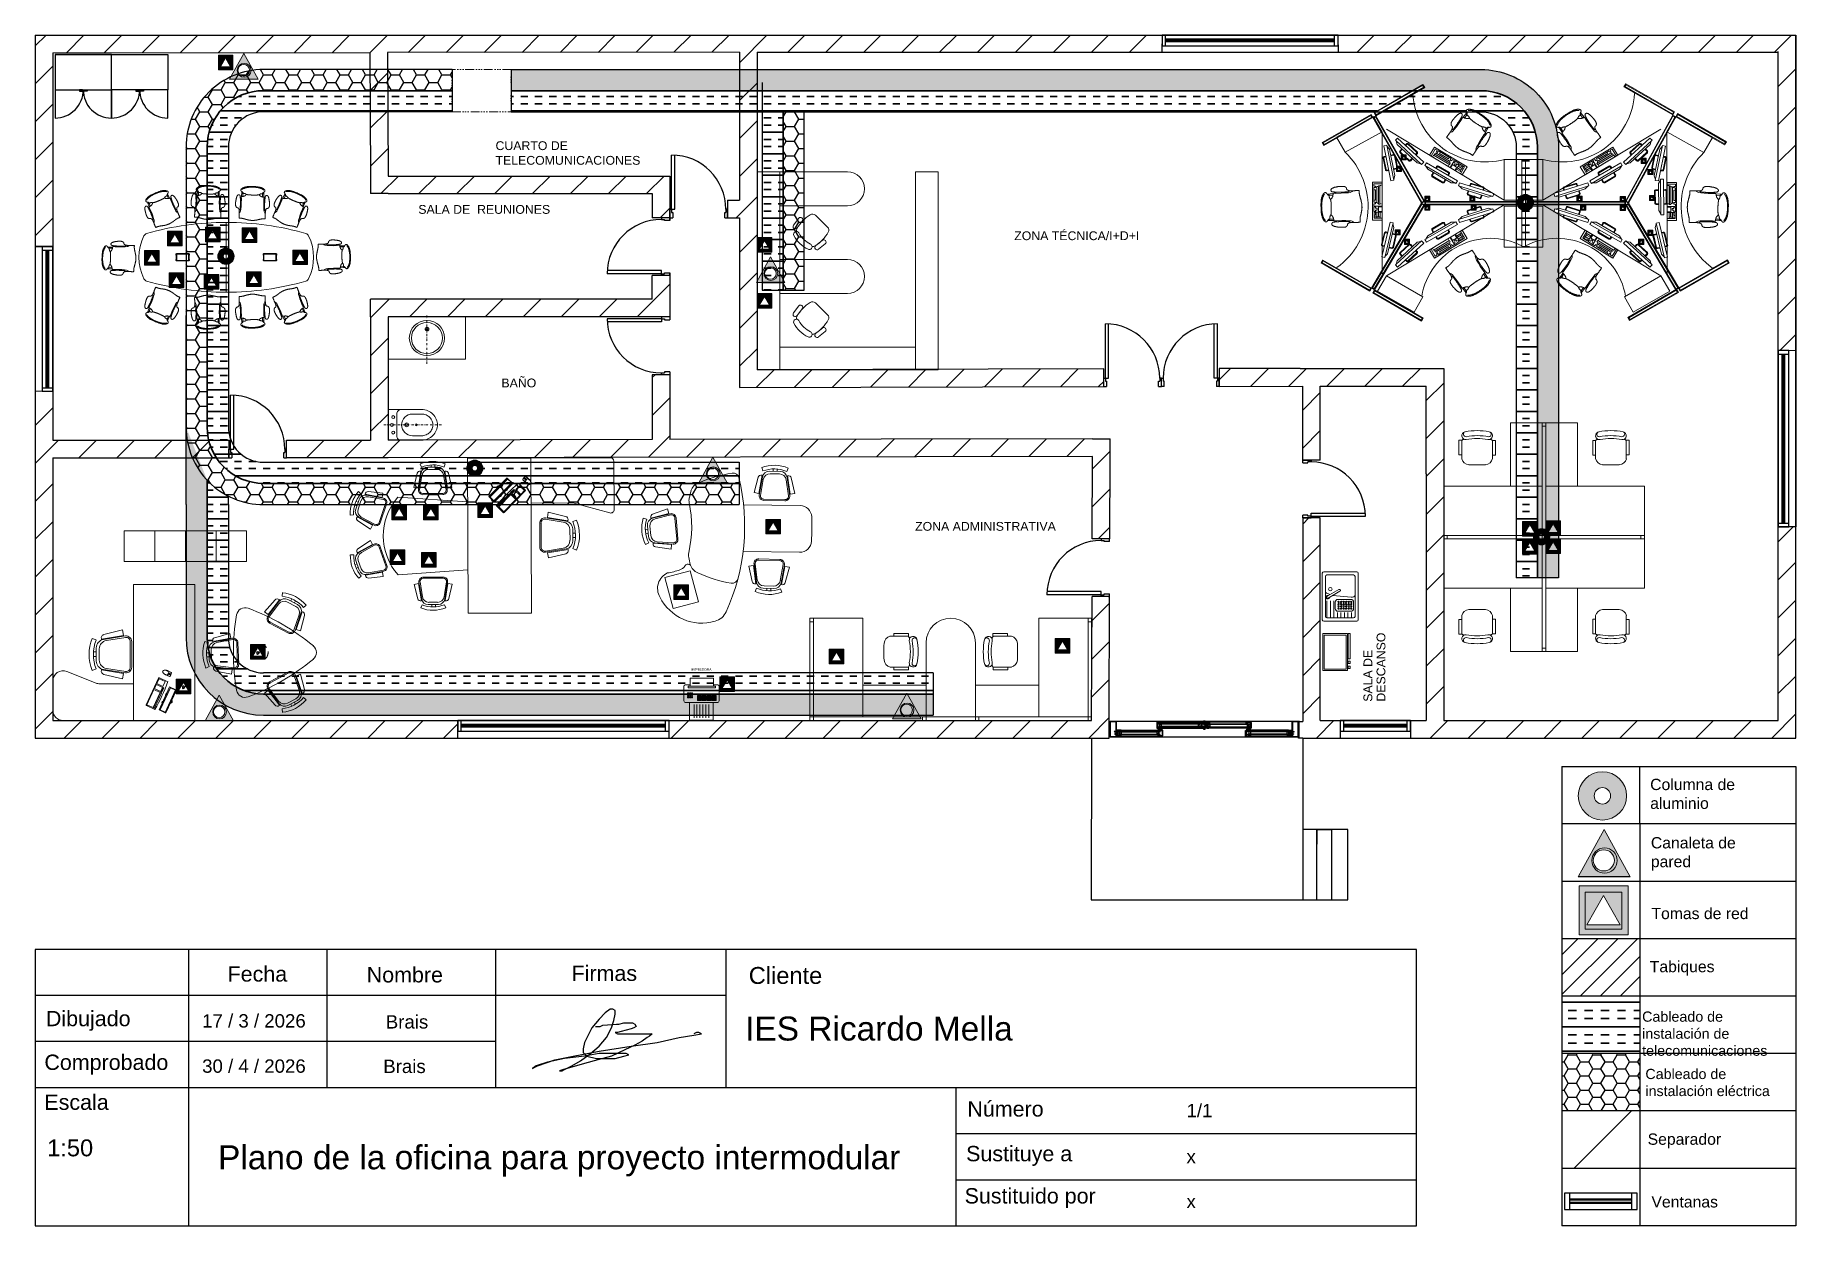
# Model space of a CAD drawing. Header units: millimetres. Extents: x 580 to 1830, y 656 to 1501.
import ezdxf

# ---------------------------------------------------------------- set-up
doc = ezdxf.new("R2010")
doc.units = ezdxf.units.MM
for name, pattern in [('ACAD_ISO14W100', [25.5, 12, -3, 0.5, -3, 0.5, -3, 0.5, -3]), ('DASHDOT', [25.4, 12.7, -6.35, 0, -6.35]), ('DASHED2', [9.525, 6.35, -3.175])]:
    doc.linetypes.add(name, pattern=pattern)
doc.layers.add('001_Dark_1 30', color=7, linetype='Continuous', lineweight=0, true_color=0x242424)
doc.layers.add('separador', color=1, linetype='Continuous', lineweight=30, true_color=0xff0000)
for name, color, linetype in [('002_Medium_1 30', 252, 'Continuous'), ('bandeja', 250, 'Continuous'), ('Puertas', 7, 'Continuous'), ('tabiques', 70, 'Continuous'), ('Ventanas', 130, 'Continuous')]:
    doc.layers.add(name, color=color, linetype=linetype)
doc.layers.add('003_Light_1 30', color=7, linetype='Continuous', true_color=0xababab)
doc.layers.add('cableado telecomunicaciones', color=7, linetype='Continuous', true_color=0xe679fc)
for name, color, linetype, lineweight in [('1 T Bajante2', 106, 'Continuous', 13), ('1T Puntos voz y datos', 144, 'Continuous', 20), ('1T Ref', 7, 'Continuous', 30), ('instalacion electrica', 160, 'Continuous', 30), ('mobiliario', 253, 'Continuous', 15), ('Planta1', 250, 'Continuous', 15)]:
    doc.layers.add(name, color=color, linetype=linetype, lineweight=lineweight)
doc.styles.get("Standard").update_dxf_attribs({"font": 'arial.ttf'})
pattern_1 = [(45, (-89664.29, -49120.476), (-13.4703842, 13.4703842), [])]

msp = doc.modelspace()

# ---------------------------------------------------------------- texts
at = {"attachment_point": 1}
for s, width, gutter_width, heights, insert, char_height in [('Columna de aluminio', 62.106, 47.6, [23.3], (1726.5, 973.6), 8), ('Canaleta de pared', 80.876, 47.6, [26.4], (1727, 932.2), 8), ('Tomas de red', 84.553, 47.6, [18.8], (1727.4, 882), 8), ('Cliente', 80.45, 47.3, [0], (1086.5, 840), 12), ('Tabiques', 47.362, 47.6, [0], (1726.2, 844.3), 8), ('17 / 3 / 2026', 80.45, 47.3, [0], (698.4, 806.5), 9.47), ('Brais', 80.45, 47.3, [0], (828.8, 805.8), 9.47), ('IES Ricardo Mella', 617.282, 47.3, [65.5], (1083.9, 804.8), 17), ('Cableado de instalación de telecomunicaciones', 107.165, 47.6, [26.8], (1720.8, 808.4), 7.25), ('30 / 4 / 2026', 80.45, 47.3, [0], (698.4, 774.4), 9.47), ('Brais', 80.45, 47.3, [0], (827, 774.2), 9.47), ('Cableado de instalación eléctrica', 101.4, 47.6, [22.8], (1723.1, 767.7), 7.25), ('1/1', 80.45, 47.3, [0], (1397.3, 742.8), 9.47), ('1:50', 80.45, 47.3, [0], (588.4, 717.6), 12), ('Plano de la oficina para proyecto intermodular', 617.282, 47.3, [65.5], (709.7, 713.4), 17), ('Separador', 47.744, 47.6, [0], (1724.7, 721.8), 8), ('x', 80.45, 47.3, [0], (1397.3, 710.1), 9.47), ('x', 80.45, 47.3, [0], (1397.3, 678.3), 9.47), ('Ventanas', 47.837, 47.6, [0], (1727.4, 677.3), 8)]:
    msp.add_mtext_dynamic_manual_height_columns(s, width=width, gutter_width=gutter_width, heights=heights, dxfattribs=dict(at, insert=insert, char_height=char_height))
at = {"layer": 'Planta1'}
for s, p in [('SALA DE  REUNIONES  ', (851.9, 1374.7, 0)), ('ZONA TÉCNICA/I+D+I', (1275, 1356, 0)), ('BAÑO', (910.9, 1251.5, 0)), ('ZONA ADMINISTRATIVA  ', (1204.6, 1149.7, 0))]:
    msp.add_text(s, height=6.25, dxfattribs=at).set_placement(p)
for s, p in [('DESCANSO', (1538.5, 1028.4, 0)), ('SALA DE', (1529.2, 1028.3, 0))]:
    msp.add_text(s, height=6.25, rotation=90, dxfattribs=at).set_placement(p)
at = {"layer": 'Planta1', "insert": (906.7, 1426.2), "char_height": 6.25, "width": 97.435, "attachment_point": 1}
msp.add_mtext('CUARTO DE TELECOMUNICACIONES  ', dxfattribs=at)

# ---------------------------------------------------------------- blocks, each defined once
blk = doc.blocks.new('*U2')
for p, q in [((2.055, 0.15), (0, 0.15)), ((0, 0.15), (0, 0)), ((0, 0), (2.055, 0)), ((0.05, 0), (0.05, 0.15)), ((2.005, 0.095), (0.05, 0.095)), ((2.005, 0.085), (0.05, 0.085)), ((2.005, 0.065), (0.05, 0.065)), ((2.005, 0.055), (0.05, 0.055)), ((2.005, 0), (2.005, 0.15)), ((2.055, 0), (2.055, 0.15))]:
    blk.add_line(p, q)
blk = doc.blocks.new('*U3')
for p, q in [((3, 0.15), (0, 0.15)), ((0, 0.15), (0, 0)), ((0, 0), (3, 0)), ((0.05, 0), (0.05, 0.15)), ((2.95, 0.095), (0.05, 0.095)), ((2.95, 0.085), (0.05, 0.085)), ((2.95, 0.065), (0.05, 0.065)), ((2.95, 0.055), (0.05, 0.055)), ((2.95, 0), (2.95, 0.15)), ((3, 0), (3, 0.15))]:
    blk.add_line(p, q)
blk = doc.blocks.new('*U4')
for p, q in [((2.501, 0.15), (0, 0.15)), ((0, 0.15), (0, 0)), ((0, 0), (2.501, 0)), ((0.05, 0), (0.05, 0.15)), ((2.451, 0.095), (0.05, 0.095)), ((2.451, 0.085), (0.05, 0.085)), ((2.451, 0.065), (0.05, 0.065)), ((2.451, 0.055), (0.05, 0.055)), ((2.451, 0), (2.451, 0.15)), ((2.501, 0), (2.501, 0.15))]:
    blk.add_line(p, q)
blk = doc.blocks.new('*U5')
for p, q in [((2.501, 0.15), (0, 0.15)), ((0, 0.15), (0, 0)), ((0, 0), (2.501, 0)), ((0.05, 0), (0.05, 0.15)), ((2.451, 0.095), (0.05, 0.095)), ((2.451, 0.085), (0.05, 0.085)), ((2.451, 0.065), (0.05, 0.065)), ((2.451, 0.055), (0.05, 0.055)), ((2.451, 0), (2.451, 0.15)), ((2.501, 0), (2.501, 0.15))]:
    blk.add_line(p, q)
blk = doc.blocks.new('Puerta hacia la izquierda')
for p, q in [((-0.795, 0.12), (-0.795, 0.89)), ((-0.75, 0.12), (-0.75, 0.889)), ((-0.82, 0), (-0.82, 0.12)), ((-0.82, 0.12), (-0.795, 0.12)), ((-0.82, 0), (-0.78, 0)), ((-0.795, 0.12), (-0.795, 0.075)), ((-0.795, 0.12), (-0.75, 0.12)), ((-0.795, 0.075), (-0.78, 0.075)), ((-0.78, 0.075), (-0.78, 0)), ((-0.04, 0), (-0.04, 0.075)), ((-0.04, 0.075), (-0.025, 0.075)), ((-0.04, 0), (0, 0)), ((0, 0.12), (-0.025, 0.12)), ((-0.025, 0.12), (-0.025, 0.075)), ((0, 0.075), (0, 0.12)), ((0, 0), (0, 0.075))]:
    blk.add_line(p, q)
blk.add_arc((-0.795, 0.12), 0.77, 0, 90)
blk = doc.blocks.new('Bloque puerta izquierda')
blk.add_blockref('Puerta hacia la izquierda', (0.82, 0))
blk = doc.blocks.new('Puerta hacia la derecha')
for p, q in [((-0.07, 0.12), (-0.07, 0.889)), ((-0.025, 0.12), (-0.025, 0.89)), ((-0.82, 0.075), (-0.82, 0.12)), ((-0.82, 0.12), (-0.795, 0.12)), ((-0.82, 0), (-0.82, 0.075)), ((-0.78, 0), (-0.82, 0)), ((-0.795, 0.12), (-0.795, 0.075)), ((-0.78, 0.075), (-0.795, 0.075)), ((-0.78, 0), (-0.78, 0.075)), ((-0.025, 0.12), (-0.07, 0.12)), ((-0.025, 0.075), (-0.04, 0.075)), ((-0.04, 0.075), (-0.04, 0)), ((0, 0), (-0.04, 0)), ((0, 0.12), (-0.025, 0.12)), ((-0.025, 0.12), (-0.025, 0.075)), ((0, 0), (0, 0.12))]:
    blk.add_line(p, q)
blk.add_arc((-0.025, 0.12), 0.77, 90, 180)
blk = doc.blocks.new('Bloque puerta derecha')
blk.add_blockref('Puerta hacia la derecha', (0, 0))
blk = doc.blocks.new('ventanadim OK')
for p, q in [((1, 0.15), (0, 0.15)), ((0, 0.15), (0, 0)), ((0, 0), (1, 0)), ((0.05, 0), (0.05, 0.15)), ((0.95, 0.095), (0.05, 0.095)), ((0.95, 0.085), (0.05, 0.085)), ((0.95, 0.065), (0.05, 0.065)), ((0.95, 0.055), (0.05, 0.055)), ((0.95, 0), (0.95, 0.15)), ((1, 0), (1, 0.15))]:
    blk.add_line(p, q)
blk = doc.blocks.new('bloque vater')
at = {"color": 8}
for p, q in [((0.475, 0.435), (0, 0.435)), ((0.121, 0.217), (0.121, 0.371)), ((0.474, 0.371), (0.344, 0.371)), ((0.492, 0.371), (0.474, 0.371)), ((0.498, 0.434), (0.475, 0.435)), ((0.507, 0.368), (0.492, 0.371)), ((0.52, 0.43), (0.498, 0.434)), ((0.522, 0.364), (0.507, 0.368)), ((0.542, 0.425), (0.52, 0.43)), ((0.538, 0.358), (0.522, 0.364)), ((0.552, 0.352), (0.538, 0.358)), ((0.562, 0.417), (0.542, 0.425)), ((0.566, 0.343), (0.552, 0.352)), ((0.582, 0.408), (0.562, 0.417)), ((0.578, 0.334), (0.566, 0.343)), ((0.589, 0.324), (0.578, 0.334)), ((0.601, 0.396), (0.582, 0.408)), ((0.599, 0.313), (0.589, 0.324)), ((0.609, 0.3), (0.599, 0.313)), ((0.618, 0.383), (0.601, 0.396)), ((0.617, 0.287), (0.609, 0.3)), ((0.624, 0.272), (0.617, 0.287)), ((0.634, 0.369), (0.618, 0.383)), ((0.63, 0.257), (0.624, 0.272)), ((0.634, 0.242), (0.63, 0.257)), ((0.649, 0.353), (0.634, 0.369)), ((0.661, 0.336), (0.649, 0.353)), ((0.673, 0.317), (0.661, 0.336)), ((0.682, 0.297), (0.673, 0.317)), ((0.69, 0.276), (0.682, 0.297)), ((0.697, 0.255), (0.69, 0.276)), ((0.7, 0.235), (0.697, 0.255)), ((0.475, 0), (0, 0)), ((0.121, 0.217), (0.121, 0.063)), ((0.121, 0.217), (0.121, 0.063)), ((0.474, 0.063), (0.344, 0.063)), ((0.492, 0.064), (0.474, 0.063)), ((0.498, 0.001), (0.475, 0)), ((0.507, 0.067), (0.492, 0.064)), ((0.52, 0.004), (0.498, 0.001)), ((0.522, 0.07), (0.507, 0.067)), ((0.542, 0.01), (0.52, 0.004)), ((0.538, 0.076), (0.522, 0.07)), ((0.552, 0.083), (0.538, 0.076)), ((0.562, 0.018), (0.542, 0.01)), ((0.566, 0.091), (0.552, 0.083)), ((0.582, 0.027), (0.562, 0.018)), ((0.578, 0.101), (0.566, 0.091)), ((0.589, 0.111), (0.578, 0.101)), ((0.601, 0.039), (0.582, 0.027)), ((0.599, 0.122), (0.589, 0.111)), ((0.609, 0.134), (0.599, 0.122)), ((0.618, 0.051), (0.601, 0.039)), ((0.617, 0.148), (0.609, 0.134)), ((0.624, 0.162), (0.617, 0.148)), ((0.634, 0.066), (0.618, 0.051)), ((0.63, 0.178), (0.624, 0.162)), ((0.634, 0.193), (0.63, 0.178)), ((0.636, 0.227), (0.634, 0.242)), ((0.634, 0.217), (0.634, 0.218)), ((0.636, 0.207), (0.634, 0.193)), ((0.649, 0.082), (0.634, 0.066)), ((0.637, 0.217), (0.636, 0.227)), ((0.637, 0.217), (0.636, 0.207)), ((0.661, 0.099), (0.649, 0.082)), ((0.673, 0.118), (0.661, 0.099)), ((0.682, 0.138), (0.673, 0.118)), ((0.69, 0.158), (0.682, 0.138)), ((0.697, 0.18), (0.69, 0.158)), ((0.7, 0.199), (0.697, 0.18)), ((0.7, 0.218), (0.7, 0.235)), ((0.7, 0.217), (0.7, 0.218)), ((0.7, 0.218), (0.7, 0.218)), ((0.7, 0.217), (0.7, 0.216)), ((0.7, 0.216), (0.7, 0.216)), ((0.7, 0.216), (0.7, 0.199))]:
    blk.add_line(p, q, dxfattribs=at)
at = {"color": 8, "linetype": 'DASHDOT', "ltscale": 0.0025}
blk.add_line((-0.06, 0.217), (0.762, 0.217), dxfattribs=at)
at = {"color": 8}
for centre, radius in [((0.071, 0.327), 0.0211), ((0.053, 0.217), 0.0211), ((0.071, 0.108), 0.0211), ((0.262, 0.217), 0.0272), ((0.262, 0.217), 0.013), ((0.398, 0.217), 0.0146)]:
    blk.add_circle(centre, radius, dxfattribs=at)
for centre, radius, start, end in [((0.184, 0.371), 0.0634, 84.535, 180), ((0.344, 0.217), 0.154, 90.0463, 179.9808), ((0.184, 0.063), 0.0634, 180, 275.465), ((0.344, 0.217), 0.154, 180.0192, 269.9537)]:
    blk.add_arc(centre, radius, start, end, dxfattribs=at)
blk = doc.blocks.new('bloque nuevo lavabo')
at = {"color": 8, "linetype": 'DASHDOT', "ltscale": 0.0025}
blk.add_line((0.665, 0.55), (-0.025, 0.55), dxfattribs=at)
at = {"color": 8}
for radius in [0.25, 0.221]:
    blk.add_circle((0.3, 0.55), radius, dxfattribs=at)
at = {"color": 253}
for radius in [0.0272, 0.013]:
    blk.add_circle((0.173, 0.55), radius, dxfattribs=at)
at = {"layer": 'mobiliario'}
for p, q in [((0, 1.1), (0.6, 1.1)), ((0, 1.1), (0, 0)), ((0, 0), (0.655, 0)), ((0.655, 0), (0.689, 0))]:
    blk.add_line(p, q, dxfattribs=at)
at = {"layer": 'mobiliario', "color": 55}
blk.add_line((0.6, 1.1), (0.6, 0), dxfattribs=at)
blk = doc.blocks.new('bloque nuevo cousine')
at = {"color": 8}
for p, q in [((0.045, -0.752), (0.045, -0.182)), ((0.065, -0.162), (0.445, -0.162)), ((0.465, -0.182), (0.465, -0.752)), ((0.07, -0.464), (0.236, -0.368)), ((0.111, -0.44), (0.072, -0.427)), ((0.085, -0.49), (0.251, -0.394)), ((0.412, -0.476), (0.149, -0.453)), ((0.065, -0.528), (0.065, -0.762)), ((0.115, -0.528), (0.115, -0.762)), ((0.165, -0.528), (0.165, -0.762)), ((0.184, -0.637), (0.184, -0.549)), ((0.215, -0.695), (0.215, -0.762)), ((0.224, -0.509), (0.405, -0.509)), ((0.224, -0.677), (0.405, -0.677)), ((0.265, -0.695), (0.265, -0.762)), ((0.315, -0.695), (0.315, -0.762)), ((0.365, -0.695), (0.365, -0.762)), ((0.415, -0.695), (0.415, -0.762)), ((0.445, -0.549), (0.445, -0.637)), ((0.445, -0.772), (0.065, -0.772))]:
    blk.add_line(p, q, dxfattribs=at)
at = {"color": 253}
for p, q in [((0.006, -1.519), (0.006, -0.994)), ((0.006, -0.994), (0.36, -0.994)), ((0.36, -0.994), (0.36, -1.519)), ((0.36, -1.519), (0.006, -1.519))]:
    blk.add_line(p, q, dxfattribs=at)
at = {"color": 253, "linetype": 'Continuous', "ltscale": 0.25}
for p, q in [((0.394, -0.994), (0.368, -0.994)), ((0.368, -0.994), (0.368, -1.353)), ((0.394, -1.353), (0.394, -0.994)), ((0.027, -1.498), (0.027, -1.015)), ((0.027, -1.015), (0.339, -1.015)), ((0.339, -1.015), (0.339, -1.498)), ((0.368, -1.005), (0.36, -1.005)), ((0.339, -1.498), (0.027, -1.498)), ((0.368, -1.345), (0.36, -1.345)), ((0.368, -1.402), (0.36, -1.402)), ((0.368, -1.404), (0.36, -1.404)), ((0.368, -1.474), (0.36, -1.474)), ((0.368, -1.476), (0.36, -1.476)), ((0.368, -1.353), (0.394, -1.353)), ((0.394, -1.386), (0.368, -1.386)), ((0.368, -1.386), (0.368, -1.42)), ((0.368, -1.42), (0.394, -1.42)), ((0.394, -1.458), (0.368, -1.458)), ((0.368, -1.458), (0.368, -1.492)), ((0.368, -1.492), (0.394, -1.492)), ((0.394, -1.42), (0.394, -1.386)), ((0.394, -1.492), (0.394, -1.458))]:
    blk.add_line(p, q, dxfattribs=at)
at = {"color": 8}
for centre, radius in [((0.115, -0.364), 0.025), ((0.231, -0.544), 0.0101), ((0.231, -0.576), 0.0101), ((0.231, -0.607), 0.0101), ((0.231, -0.639), 0.0101), ((0.267, -0.544), 0.0101), ((0.267, -0.576), 0.0101), ((0.267, -0.607), 0.0101), ((0.267, -0.639), 0.0101), ((0.303, -0.544), 0.0101), ((0.303, -0.576), 0.0101), ((0.303, -0.607), 0.0101), ((0.303, -0.639), 0.0101), ((0.339, -0.544), 0.0101), ((0.339, -0.576), 0.0101), ((0.339, -0.607), 0.0101), ((0.339, -0.639), 0.0101), ((0.375, -0.544), 0.0101), ((0.375, -0.576), 0.0101), ((0.375, -0.607), 0.0101), ((0.375, -0.639), 0.0101), ((0.411, -0.544), 0.0101), ((0.411, -0.576), 0.0101), ((0.411, -0.607), 0.0101), ((0.411, -0.639), 0.0101)]:
    blk.add_circle(centre, radius, dxfattribs=at)
for centre, radius, start, end in [((0.065, -0.182), 0.02, 90, 180), ((0.445, -0.182), 0.02, 360, 90), ((0.085, -0.389), 0.04, 180, 250.9534), ((0.077, -0.477), 0.025, 66.8699, 353.1301), ((0.077, -0.477), 0.015, 120, 300), ((0.244, -0.381), 0.015, 300, 120), ((0.425, -0.438), 0.04, 250.9534, 360), ((0.224, -0.549), 0.04, 90, 180), ((0.224, -0.637), 0.04, 180, 270), ((0.405, -0.549), 0.04, 360, 90), ((0.405, -0.637), 0.04, 270, 360), ((0.065, -0.752), 0.02, 180, 270), ((0.445, -0.752), 0.02, 270, 360)]:
    blk.add_arc(centre, radius, start, end, dxfattribs=at)
at = {"layer": 'Planta1', "color": 55}
for p, q in [((0, -0.797), (0, -0.137)), ((0.02, -0.117), (0.49, -0.117)), ((0.51, -0.137), (0.51, -0.797)), ((0.02, -0.817), (0.49, -0.817))]:
    blk.add_line(p, q, dxfattribs=at)
for centre, start, end in [((0.02, -0.137), 90, 180), ((0.49, -0.137), 360, 90), ((0.02, -0.797), 180, 270), ((0.49, -0.797), 270, 360)]:
    blk.add_arc(centre, 0.02, start, end, dxfattribs=at)
blk = doc.blocks.new('bloque nuevo reunion')
at = {"color": 253}
for p, q in [((0.822, -0.284, 0), (0.821, -0.286, 0)), ((0.821, -0.286, 0), (0.821, -0.288, 0)), ((0.821, -0.288, 0), (0.821, -0.289, 0)), ((0.821, -0.289, 0), (0.821, -0.291, 0)), ((0.821, -0.291, 0), (0.821, -0.293, 0)), ((0.821, -0.293, 0), (0.821, -0.294, 0)), ((0.821, -0.294, 0), (0.821, -0.296, 0)), ((0.821, -0.296, 0), (0.822, -0.297, 0)), ((0.823, -0.281, 0), (0.822, -0.283, 0)), ((0.822, -0.283, 0), (0.822, -0.284, 0)), ((0.822, -0.297, 0), (0.822, -0.298, 0)), ((0.822, -0.298, 0), (0.823, -0.3, 0)), ((0.824, -0.279, 0), (0.823, -0.281, 0)), ((0.823, -0.3, 0), (0.824, -0.301, 0)), ((0.825, -0.274, 0), (0.824, -0.277, 0)), ((0.824, -0.277, 0), (0.824, -0.279, 0)), ((0.824, -0.301, 0), (0.824, -0.302, 0)), ((0.824, -0.302, 0), (0.825, -0.304, 0)), ((0.826, -0.272, 0), (0.825, -0.274, 0)), ((0.827, -0.27, 0), (0.826, -0.272, 0)), ((0.829, -0.268, 0), (0.827, -0.27, 0)), ((0.83, -0.265, 0), (0.829, -0.268, 0)), ((0.831, -0.263, 0), (0.83, -0.265, 0)), ((0.833, -0.26, 0), (0.831, -0.263, 0)), ((0.834, -0.258, 0), (0.833, -0.26, 0)), ((0.836, -0.256, 0), (0.834, -0.258, 0)), ((0.838, -0.254, 0), (0.836, -0.256, 0)), ((0.84, -0.251, 0), (0.838, -0.254, 0)), ((0.838, -0.282, 0), (0.843, -0.273, 0)), ((0.842, -0.249, 0), (0.84, -0.251, 0)), ((0.844, -0.246, 0), (0.842, -0.249, 0)), ((0.843, -0.273, 0), (0.848, -0.266, 0)), ((0.846, -0.244, 0), (0.844, -0.246, 0)), ((0.848, -0.241, 0), (0.846, -0.244, 0)), ((0.85, -0.239, 0), (0.848, -0.241, 0)), ((0.848, -0.266, 0), (0.853, -0.259, 0)), ((0.853, -0.236, 0), (0.85, -0.239, 0)), ((0.855, -0.234, 0), (0.853, -0.236, 0)), ((0.853, -0.259, 0), (0.857, -0.253, 0)), ((0.858, -0.231, 0), (0.855, -0.234, 0)), ((0.857, -0.253, 0), (0.862, -0.248, 0)), ((0.861, -0.229, 0), (0.858, -0.231, 0)), ((0.864, -0.226, 0), (0.861, -0.229, 0)), ((0.862, -0.248, 0), (0.867, -0.243, 0)), ((0.867, -0.223, 0), (0.864, -0.226, 0)), ((0.87, -0.221, 0), (0.867, -0.223, 0)), ((0.867, -0.243, 0), (0.871, -0.239, 0)), ((0.873, -0.218, 0), (0.87, -0.221, 0)), ((0.871, -0.239, 0), (0.876, -0.235, 0)), ((0.876, -0.216, 0), (0.873, -0.218, 0)), ((0.88, -0.213, 0), (0.876, -0.216, 0)), ((0.876, -0.235, 0), (0.88, -0.231, 0)), ((0.884, -0.21, 0), (0.88, -0.213, 0)), ((0.88, -0.231, 0), (0.885, -0.227, 0)), ((0.888, -0.207, 0), (0.884, -0.21, 0)), ((0.885, -0.227, 0), (0.89, -0.223, 0)), ((0.894, -0.204, 0), (0.888, -0.207, 0)), ((0.89, -0.223, 0), (0.895, -0.22, 0)), ((0.899, -0.2, 0), (0.894, -0.204, 0)), ((0.895, -0.22, 0), (0.899, -0.216, 0)), ((0.906, -0.196, 0), (0.899, -0.2, 0)), ((0.899, -0.216, 0), (0.904, -0.213, 0)), ((0.904, -0.213, 0), (0.909, -0.209, 0)), ((0.913, -0.192, 0), (0.906, -0.196, 0)), ((0.909, -0.209, 0), (0.914, -0.206, 0)), ((0.922, -0.187, 0), (0.913, -0.192, 0)), ((0.914, -0.206, 0), (0.92, -0.203, 0)), ((0.92, -0.203, 0), (0.925, -0.199, 0)), ((0.932, -0.182, 0), (0.922, -0.187, 0)), ((0.925, -0.199, 0), (0.93, -0.196, 0)), ((0.93, -0.196, 0), (0.936, -0.193, 0)), ((0.944, -0.176, 0), (0.932, -0.182, 0)), ((0.936, -0.193, 0), (0.941, -0.19, 0)), ((0.941, -0.19, 0), (0.946, -0.187, 0)), ((0.957, -0.17, 0), (0.944, -0.176, 0)), ((0.946, -0.187, 0), (0.952, -0.184, 0)), ((0.952, -0.184, 0), (0.958, -0.182, 0)), ((0.972, -0.164, 0), (0.957, -0.17, 0)), ((0.958, -0.182, 0), (0.963, -0.179, 0)), ((0.963, -0.179, 0), (0.969, -0.176, 0)), ((0.969, -0.176, 0), (0.974, -0.174, 0)), ((0.99, -0.156, 0), (0.972, -0.164, 0)), ((0.974, -0.174, 0), (0.979, -0.172, 0)), ((0.979, -0.172, 0), (0.983, -0.17, 0)), ((0.983, -0.17, 0), (0.987, -0.168, 0)), ((0.987, -0.168, 0), (0.991, -0.167, 0)), ((1.007, -0.149, 0), (0.99, -0.156, 0)), ((0.991, -0.167, 0), (0.993, -0.166, 0)), ((0.995, -0.165, 0), (0.993, -0.166, 0)), ((0.999, -0.163, 0), (0.995, -0.165, 0)), ((1.003, -0.162, 0), (0.999, -0.163, 0)), ((1.007, -0.16, 0), (1.003, -0.162, 0)), ((1.022, -0.143, 0), (1.007, -0.149, 0)), ((1.012, -0.158, 0), (1.007, -0.16, 0)), ((1.018, -0.156, 0), (1.012, -0.158, 0)), ((1.023, -0.154, 0), (1.018, -0.156, 0)), ((1.018, -0.303, 0), (1.023, -0.301, 0)), ((1.035, -0.138, 0), (1.022, -0.143, 0)), ((1.029, -0.152, 0), (1.023, -0.154, 0)), ((1.023, -0.301, 0), (1.028, -0.299, 0)), ((1.028, -0.299, 0), (1.032, -0.297, 0)), ((1.035, -0.15, 0), (1.029, -0.152, 0)), ((1.032, -0.297, 0), (1.036, -0.296, 0)), ((1.047, -0.134, 0), (1.035, -0.138, 0)), ((1.041, -0.148, 0), (1.035, -0.15, 0)), ((1.036, -0.296, 0), (1.04, -0.294, 0)), ((1.04, -0.294, 0), (1.043, -0.293, 0)), ((1.047, -0.146, 0), (1.041, -0.148, 0)), ((1.043, -0.293, 0), (1.045, -0.292, 0)), ((1.047, -0.291, 0), (1.045, -0.292, 0)), ((1.045, -0.292, 0), (1.046, -0.292, 0)), ((1.058, -0.13, 0), (1.047, -0.134, 0)), ((1.053, -0.144, 0), (1.047, -0.146, 0)), ((1.049, -0.291, 0), (1.047, -0.291, 0)), ((1.052, -0.289, 0), (1.049, -0.291, 0)), ((1.055, -0.288, 0), (1.052, -0.289, 0)), ((1.059, -0.142, 0), (1.053, -0.144, 0)), ((1.059, -0.286, 0), (1.055, -0.288, 0)), ((1.067, -0.127, 0), (1.058, -0.13, 0)), ((1.065, -0.141, 0), (1.059, -0.142, 0)), ((1.064, -0.284, 0), (1.059, -0.286, 0)), ((1.068, -0.282, 0), (1.064, -0.284, 0)), ((1.071, -0.139, 0), (1.065, -0.141, 0)), ((1.076, -0.125, 0), (1.067, -0.127, 0)), ((1.073, -0.28, 0), (1.068, -0.282, 0)), ((1.077, -0.138, 0), (1.071, -0.139, 0)), ((1.078, -0.278, 0), (1.073, -0.28, 0)), ((1.083, -0.123, 0), (1.076, -0.125, 0)), ((1.083, -0.137, 0), (1.077, -0.138, 0)), ((1.083, -0.275, 0), (1.078, -0.278, 0)), ((1.09, -0.122, 0), (1.083, -0.123, 0)), ((1.089, -0.136, 0), (1.083, -0.137, 0)), ((1.089, -0.273, 0), (1.083, -0.275, 0)), ((1.095, -0.134, 0), (1.089, -0.136, 0)), ((1.094, -0.27, 0), (1.089, -0.273, 0)), ((1.096, -0.12, 0), (1.09, -0.122, 0)), ((1.099, -0.268, 0), (1.094, -0.27, 0)), ((1.1, -0.133, 0), (1.095, -0.134, 0)), ((1.101, -0.119, 0), (1.096, -0.12, 0)), ((1.104, -0.266, 0), (1.099, -0.268, 0)), ((1.106, -0.133, 0), (1.1, -0.133, 0)), ((1.106, -0.118, 0), (1.101, -0.119, 0)), ((1.108, -0.263, 0), (1.104, -0.266, 0)), ((1.111, -0.118, 0), (1.106, -0.118, 0)), ((1.112, -0.132, 0), (1.106, -0.133, 0)), ((1.112, -0.261, 0), (1.108, -0.263, 0)), ((1.115, -0.117, 0), (1.111, -0.118, 0)), ((1.118, -0.131, 0), (1.112, -0.132, 0)), ((1.116, -0.259, 0), (1.112, -0.261, 0)), ((1.119, -0.117, 0), (1.115, -0.117, 0)), ((1.119, -0.258, 0), (1.116, -0.259, 0)), ((1.124, -0.131, 0), (1.118, -0.131, 0)), ((1.123, -0.116, 0), (1.119, -0.117, 0)), ((1.122, -0.256, 0), (1.119, -0.258, 0)), ((1.125, -0.254, 0), (1.122, -0.256, 0)), ((1.127, -0.116, 0), (1.123, -0.116, 0)), ((1.13, -0.13, 0), (1.124, -0.131, 0)), ((1.127, -0.253, 0), (1.125, -0.254, 0)), ((1.13, -0.116, 0), (1.127, -0.116, 0)), ((1.129, -0.251, 0), (1.127, -0.253, 0)), ((1.131, -0.25, 0), (1.129, -0.251, 0)), ((1.134, -0.116, 0), (1.13, -0.116, 0)), ((1.137, -0.13, 0), (1.13, -0.13, 0)), ((1.133, -0.249, 0), (1.131, -0.25, 0)), ((1.135, -0.248, 0), (1.133, -0.249, 0)), ((1.138, -0.116, 0), (1.134, -0.116, 0)), ((1.137, -0.246, 0), (1.135, -0.248, 0)), ((1.143, -0.13, 0), (1.137, -0.13, 0)), ((1.138, -0.245, 0), (1.137, -0.246, 0)), ((1.142, -0.116, 0), (1.138, -0.116, 0)), ((1.14, -0.244, 0), (1.138, -0.245, 0)), ((1.141, -0.243, 0), (1.14, -0.244, 0)), ((1.143, -0.242, 0), (1.141, -0.243, 0)), ((1.145, -0.116, 0), (1.142, -0.116, 0)), ((1.15, -0.13, 0), (1.143, -0.13, 0)), ((1.144, -0.242, 0), (1.143, -0.242, 0)), ((1.145, -0.241, 0), (1.144, -0.242, 0)), ((1.149, -0.116, 0), (1.145, -0.116, 0)), ((1.145, -0.238, 0), (1.146, -0.236, 0)), ((1.145, -0.239, 0), (1.145, -0.238, 0)), ((1.145, -0.24, 0), (1.145, -0.239, 0)), ((1.145, -0.241, 0), (1.145, -0.24, 0)), ((1.145, -0.242, 0), (1.145, -0.241, 0)), ((1.146, -0.243, 0), (1.145, -0.242, 0)), ((1.146, -0.236, 0), (1.147, -0.235, 0)), ((1.147, -0.244, 0), (1.146, -0.243, 0)), ((1.147, -0.234, 0), (1.148, -0.233, 0)), ((1.147, -0.235, 0), (1.147, -0.234, 0)), ((1.148, -0.245, 0), (1.147, -0.244, 0)), ((1.148, -0.233, 0), (1.149, -0.231, 0)), ((1.15, -0.246, 0), (1.148, -0.245, 0)), ((1.152, -0.116, 0), (1.149, -0.116, 0)), ((1.149, -0.231, 0), (1.151, -0.23, 0)), ((1.158, -0.131, 0), (1.15, -0.13, 0)), ((1.152, -0.247, 0), (1.15, -0.246, 0)), ((1.151, -0.23, 0), (1.152, -0.228, 0)), ((1.155, -0.116, 0), (1.152, -0.116, 0)), ((1.152, -0.228, 0), (1.154, -0.226, 0)), ((1.154, -0.248, 0), (1.152, -0.247, 0)), ((1.154, -0.226, 0), (1.155, -0.225, 0)), ((1.157, -0.249, 0), (1.154, -0.248, 0)), ((1.158, -0.116, 0), (1.155, -0.116, 0)), ((1.155, -0.225, 0), (1.157, -0.223, 0)), ((1.157, -0.223, 0), (1.16, -0.221, 0)), ((1.16, -0.25, 0), (1.157, -0.249, 0)), ((1.161, -0.116, 0), (1.158, -0.116, 0)), ((1.166, -0.133, 0), (1.158, -0.131, 0)), ((1.16, -0.221, 0), (1.162, -0.219, 0)), ((1.162, -0.251, 0), (1.16, -0.25, 0)), ((1.164, -0.117, 0), (1.161, -0.116, 0)), ((1.162, -0.219, 0), (1.165, -0.216, 0)), ((1.165, -0.252, 0), (1.162, -0.251, 0)), ((1.167, -0.117, 0), (1.164, -0.117, 0)), ((1.165, -0.216, 0), (1.169, -0.214, 0)), ((1.168, -0.253, 0), (1.165, -0.252, 0)), ((1.175, -0.135, 0), (1.166, -0.133, 0)), ((1.17, -0.118, 0), (1.167, -0.117, 0)), ((1.171, -0.253, 0), (1.168, -0.253, 0)), ((1.169, -0.214, 0), (1.173, -0.211, 0)), ((1.173, -0.118, 0), (1.17, -0.118, 0)), ((1.174, -0.254, 0), (1.171, -0.253, 0)), ((1.176, -0.119, 0), (1.173, -0.118, 0)), ((1.173, -0.211, 0), (1.178, -0.209, 0)), ((1.177, -0.254, 0), (1.174, -0.254, 0)), ((1.184, -0.137, 0), (1.175, -0.135, 0)), ((1.178, -0.119, 0), (1.176, -0.119, 0)), ((1.179, -0.255, 0), (1.177, -0.254, 0)), ((1.181, -0.12, 0), (1.178, -0.119, 0)), ((1.178, -0.209, 0), (1.184, -0.205, 0)), ((1.182, -0.255, 0), (1.179, -0.255, 0)), ((1.183, -0.121, 0), (1.181, -0.12, 0)), ((1.185, -0.255, 0), (1.182, -0.255, 0)), ((1.186, -0.122, 0), (1.183, -0.121, 0)), ((1.184, -0.205, 0), (1.191, -0.202, 0)), ((1.187, -0.255, 0), (1.185, -0.255, 0)), ((1.188, -0.123, 0), (1.186, -0.122, 0)), ((1.19, -0.255, 0), (1.187, -0.255, 0)), ((1.19, -0.124, 0), (1.188, -0.123, 0)), ((1.188, -0.186, 0), (1.189, -0.184, 0)), ((1.188, -0.187, 0), (1.188, -0.186, 0)), ((1.188, -0.188, 0), (1.188, -0.187, 0)), ((1.188, -0.19, 0), (1.188, -0.188, 0)), ((1.188, -0.191, 0), (1.188, -0.19, 0)), ((1.188, -0.193, 0), (1.188, -0.191, 0)), ((1.189, -0.196, 0), (1.188, -0.193, 0)), ((1.189, -0.183, 0), (1.19, -0.182, 0)), ((1.189, -0.184, 0), (1.189, -0.183, 0)), ((1.189, -0.199, 0), (1.189, -0.196, 0)), ((1.19, -0.203, 0), (1.189, -0.199, 0)), ((1.192, -0.124, 0), (1.19, -0.124, 0)), ((1.19, -0.181, 0), (1.191, -0.18, 0)), ((1.19, -0.182, 0), (1.19, -0.181, 0)), ((1.193, -0.255, 0), (1.19, -0.255, 0)), ((1.191, -0.18, 0), (1.192, -0.178, 0)), ((1.191, -0.202, 0), (1.214, -0.253, 0)), ((1.194, -0.125, 0), (1.192, -0.124, 0)), ((1.192, -0.177, 0), (1.193, -0.176, 0)), ((1.192, -0.178, 0), (1.192, -0.177, 0)), ((1.193, -0.176, 0), (1.194, -0.175, 0)), ((1.193, -0.206, 0), (1.194, -0.205, 0)), ((1.195, -0.255, 0), (1.193, -0.255, 0)), ((1.196, -0.126, 0), (1.194, -0.125, 0)), ((1.194, -0.175, 0), (1.195, -0.174, 0)), ((1.194, -0.205, 0), (1.195, -0.204, 0)), ((1.195, -0.173, 0), (1.196, -0.172, 0)), ((1.195, -0.183, 0), (1.195, -0.173, 0)), ((1.195, -0.174, 0), (1.195, -0.173, 0)), ((1.196, -0.19, 0), (1.195, -0.183, 0)), ((1.195, -0.204, 0), (1.196, -0.202, 0)), ((1.198, -0.255, 0), (1.195, -0.255, 0)), ((1.198, -0.127, 0), (1.196, -0.126, 0)), ((1.196, -0.172, 0), (1.197, -0.171, 0)), ((1.196, -0.196, 0), (1.196, -0.19, 0)), ((1.196, -0.199, 0), (1.196, -0.196, 0)), ((1.196, -0.202, 0), (1.196, -0.199, 0)), ((1.197, -0.171, 0), (1.198, -0.169, 0)), ((1.199, -0.128, 0), (1.198, -0.127, 0)), ((1.198, -0.169, 0), (1.199, -0.168, 0)), ((1.233, -0.248, 0), (1.198, -0.17, 0)), ((1.201, -0.255, 0), (1.198, -0.255, 0)), ((1.201, -0.129, 0), (1.199, -0.128, 0)), ((1.199, -0.168, 0), (1.2, -0.167, 0)), ((1.2, -0.166, 0), (1.201, -0.165, 0)), ((1.2, -0.167, 0), (1.2, -0.166, 0)), ((1.202, -0.13, 0), (1.201, -0.129, 0)), ((1.201, -0.165, 0), (1.202, -0.164, 0)), ((1.203, -0.254, 0), (1.201, -0.255, 0)), ((1.203, -0.131, 0), (1.202, -0.13, 0)), ((1.202, -0.163, 0), (1.203, -0.162, 0)), ((1.202, -0.164, 0), (1.202, -0.163, 0)), ((1.204, -0.132, 0), (1.203, -0.131, 0)), ((1.203, -0.162, 0), (1.204, -0.161, 0)), ((1.206, -0.254, 0), (1.203, -0.254, 0)), ((1.205, -0.133, 0), (1.204, -0.132, 0)), ((1.204, -0.16, 0), (1.205, -0.159, 0)), ((1.204, -0.161, 0), (1.204, -0.16, 0)), ((1.206, -0.135, 0), (1.205, -0.133, 0)), ((1.205, -0.159, 0), (1.205, -0.158, 0)), ((1.205, -0.158, 0), (1.206, -0.158, 0)), ((1.207, -0.136, 0), (1.206, -0.135, 0)), ((1.206, -0.157, 0), (1.207, -0.156, 0)), ((1.206, -0.158, 0), (1.206, -0.157, 0)), ((1.209, -0.254, 0), (1.206, -0.254, 0)), ((1.207, -0.137, 0), (1.207, -0.136, 0)), ((1.208, -0.139, 0), (1.207, -0.137, 0)), ((1.207, -0.155, 0), (1.208, -0.154, 0)), ((1.207, -0.156, 0), (1.207, -0.155, 0)), ((1.208, -0.14, 0), (1.208, -0.139, 0)), ((1.209, -0.141, 0), (1.208, -0.14, 0)), ((1.208, -0.152, 0), (1.209, -0.151, 0)), ((1.208, -0.153, 0), (1.208, -0.152, 0)), ((1.208, -0.154, 0), (1.208, -0.153, 0)), ((1.209, -0.143, 0), (1.209, -0.141, 0)), ((1.209, -0.144, 0), (1.209, -0.143, 0)), ((1.209, -0.145, 0), (1.209, -0.144, 0)), ((1.21, -0.146, 0), (1.209, -0.145, 0)), ((1.209, -0.147, 0), (1.21, -0.146, 0)), ((1.209, -0.148, 0), (1.209, -0.147, 0)), ((1.209, -0.149, 0), (1.209, -0.148, 0)), ((1.209, -0.15, 0), (1.209, -0.149, 0)), ((1.209, -0.151, 0), (1.209, -0.15, 0)), ((1.212, -0.253, 0), (1.209, -0.254, 0)), ((1.215, -0.252, 0), (1.212, -0.253, 0)), ((1.218, -0.252, 0), (1.215, -0.252, 0)), ((1.221, -0.251, 0), (1.218, -0.252, 0)), ((1.225, -0.25, 0), (1.221, -0.251, 0)), ((1.229, -0.249, 0), (1.225, -0.25, 0)), ((1.234, -0.248, 0), (1.229, -0.249, 0)), ((1.239, -0.246, 0), (1.234, -0.248, 0)), ((1.252, -0.283, 0), (1.239, -0.246, 0)), ((1.244, -0.258, 0), (1.243, -0.256, 0)), ((1.245, -0.259, 0), (1.244, -0.258, 0)), ((1.246, -0.26, 0), (1.245, -0.259, 0)), ((1.247, -0.261, 0), (1.246, -0.26, 0)), ((1.248, -0.263, 0), (1.247, -0.261, 0)), ((1.248, -0.264, 0), (1.248, -0.263, 0)), ((1.249, -0.264, 0), (1.248, -0.264, 0)), ((1.25, -0.265, 0), (1.249, -0.264, 0)), ((1.25, -0.266, 0), (1.25, -0.265, 0)), ((1.251, -0.267, 0), (1.25, -0.266, 0)), ((1.252, -0.268, 0), (1.251, -0.267, 0)), ((1.251, -0.267, 0), (1.251, -0.267, 0)), ((1.253, -0.221, 0), (1.252, -0.222, 0)), ((1.252, -0.222, 0), (1.252, -0.223, 0)), ((1.252, -0.223, 0), (1.253, -0.224, 0)), ((1.252, -0.269, 0), (1.252, -0.268, 0)), ((1.253, -0.269, 0), (1.252, -0.269, 0)), ((1.28, -0.352, 0), (1.252, -0.283, 0)), ((1.254, -0.215, 0), (1.253, -0.216, 0)), ((1.253, -0.216, 0), (1.253, -0.217, 0)), ((1.253, -0.217, 0), (1.253, -0.218, 0)), ((1.253, -0.218, 0), (1.253, -0.219, 0)), ((1.253, -0.219, 0), (1.253, -0.221, 0)), ((1.253, -0.224, 0), (1.253, -0.226, 0)), ((1.253, -0.226, 0), (1.253, -0.227, 0)), ((1.253, -0.227, 0), (1.253, -0.228, 0)), ((1.253, -0.228, 0), (1.253, -0.23, 0)), ((1.253, -0.23, 0), (1.254, -0.231, 0)), ((1.253, -0.27, 0), (1.253, -0.269, 0)), ((1.253, -0.269, 0), (1.253, -0.269, 0)), ((1.254, -0.27, 0), (1.253, -0.27, 0)), ((1.255, -0.213, 0), (1.254, -0.214, 0)), ((1.254, -0.214, 0), (1.254, -0.215, 0)), ((1.254, -0.231, 0), (1.254, -0.233, 0)), ((1.254, -0.233, 0), (1.255, -0.234, 0)), ((1.254, -0.271, 0), (1.254, -0.27, 0)), ((1.254, -0.27, 0), (1.254, -0.27, 0)), ((1.255, -0.271, 0), (1.254, -0.271, 0)), ((1.256, -0.21, 0), (1.255, -0.211, 0)), ((1.255, -0.211, 0), (1.255, -0.213, 0)), ((1.255, -0.234, 0), (1.255, -0.236, 0)), ((1.255, -0.236, 0), (1.256, -0.238, 0)), ((1.255, -0.272, 0), (1.255, -0.271, 0)), ((1.255, -0.271, 0), (1.255, -0.271, 0)), ((1.255, -0.271, 0), (1.255, -0.271, 0)), ((1.256, -0.272, 0), (1.255, -0.272, 0)), ((1.257, -0.208, 0), (1.256, -0.209, 0)), ((1.256, -0.209, 0), (1.256, -0.21, 0)), ((1.256, -0.238, 0), (1.256, -0.239, 0)), ((1.256, -0.239, 0), (1.257, -0.241, 0)), ((1.256, -0.273, 0), (1.256, -0.272, 0)), ((1.256, -0.272, 0), (1.256, -0.272, 0)), ((1.256, -0.272, 0), (1.256, -0.272, 0)), ((1.257, -0.273, 0), (1.256, -0.273, 0)), ((1.258, -0.207, 0), (1.257, -0.208, 0)), ((1.257, -0.241, 0), (1.257, -0.243, 0)), ((1.257, -0.243, 0), (1.258, -0.245, 0)), ((1.258, -0.273, 0), (1.257, -0.273, 0)), ((1.257, -0.273, 0), (1.257, -0.273, 0)), ((1.257, -0.273, 0), (1.257, -0.273, 0)), ((1.259, -0.206, 0), (1.258, -0.206, 0)), ((1.258, -0.206, 0), (1.258, -0.207, 0)), ((1.258, -0.245, 0), (1.258, -0.247, 0)), ((1.258, -0.247, 0), (1.259, -0.25, 0)), ((1.258, -0.274, 0), (1.258, -0.273, 0)), ((1.259, -0.274, 0), (1.258, -0.274, 0)), ((1.258, -0.274, 0), (1.258, -0.274, 0)), ((1.258, -0.274, 0), (1.258, -0.274, 0)), ((1.26, -0.205, 0), (1.259, -0.206, 0)), ((1.259, -0.25, 0), (1.26, -0.252, 0)), ((1.26, -0.274, 0), (1.259, -0.274, 0)), ((1.259, -0.274, 0), (1.259, -0.274, 0)), ((1.259, -0.274, 0), (1.259, -0.274, 0)), ((1.261, -0.204, 0), (1.26, -0.205, 0)), ((1.26, -0.252, 0), (1.261, -0.255, 0)), ((1.26, -0.275, 0), (1.26, -0.274, 0)), ((1.261, -0.275, 0), (1.26, -0.275, 0)), ((1.26, -0.275, 0), (1.26, -0.275, 0)), ((1.262, -0.203, 0), (1.261, -0.203, 0)), ((1.261, -0.203, 0), (1.261, -0.204, 0)), ((1.261, -0.255, 0), (1.262, -0.257, 0)), ((1.262, -0.275, 0), (1.261, -0.275, 0)), ((1.261, -0.275, 0), (1.261, -0.275, 0)), ((1.261, -0.275, 0), (1.261, -0.275, 0)), ((1.263, -0.202, 0), (1.262, -0.203, 0)), ((1.262, -0.257, 0), (1.263, -0.26, 0)), ((1.263, -0.275, 0), (1.262, -0.275, 0)), ((1.262, -0.275, 0), (1.262, -0.275, 0)), ((1.262, -0.275, 0), (1.262, -0.275, 0)), ((1.264, -0.201, 0), (1.263, -0.202, 0)), ((1.263, -0.26, 0), (1.263, -0.263, 0)), ((1.263, -0.263, 0), (1.265, -0.266, 0)), ((1.264, -0.275, 0), (1.263, -0.275, 0)), ((1.263, -0.275, 0), (1.263, -0.275, 0)), ((1.263, -0.275, 0), (1.263, -0.275, 0)), ((1.263, -0.275, 0), (1.263, -0.275, 0)), ((1.265, -0.201, 0), (1.264, -0.201, 0)), ((1.265, -0.275, 0), (1.264, -0.275, 0)), ((1.264, -0.275, 0), (1.264, -0.275, 0)), ((1.264, -0.275, 0), (1.264, -0.275, 0)), ((1.264, -0.275, 0), (1.264, -0.275, 0)), ((1.266, -0.2, 0), (1.265, -0.201, 0)), ((1.265, -0.266, 0), (1.266, -0.27, 0)), ((1.266, -0.275, 0), (1.265, -0.275, 0)), ((1.265, -0.275, 0), (1.265, -0.275, 0)), ((1.265, -0.275, 0), (1.265, -0.275, 0)), ((1.265, -0.275, 0), (1.265, -0.275, 0)), ((1.267, -0.199, 0), (1.266, -0.2, 0)), ((1.266, -0.2, 0), (1.266, -0.2, 0)), ((1.266, -0.27, 0), (1.267, -0.273, 0)), ((1.267, -0.275, 0), (1.266, -0.275, 0)), ((1.266, -0.275, 0), (1.266, -0.275, 0)), ((1.266, -0.275, 0), (1.266, -0.275, 0)), ((1.268, -0.199, 0), (1.267, -0.199, 0)), ((1.267, -0.273, 0), (1.268, -0.276, 0)), ((1.267, -0.274, 0), (1.267, -0.274, 0)), ((1.267, -0.274, 0), (1.267, -0.275, 0)), ((1.269, -0.198, 0), (1.268, -0.199, 0)), ((1.268, -0.276, 0), (1.269, -0.279, 0)), ((1.27, -0.198, 0), (1.269, -0.198, 0)), ((1.269, -0.279, 0), (1.27, -0.282, 0)), ((1.271, -0.198, 0), (1.27, -0.198, 0)), ((1.27, -0.282, 0), (1.271, -0.286, 0)), ((1.272, -0.198, 0), (1.271, -0.198, 0)), ((1.271, -0.286, 0), (1.272, -0.289, 0)), ((1.274, -0.198, 0), (1.272, -0.198, 0)), ((1.272, -0.289, 0), (1.273, -0.292, 0)), ((1.273, -0.292, 0), (1.274, -0.296, 0)), ((1.275, -0.198, 0), (1.274, -0.198, 0)), ((1.274, -0.296, 0), (1.275, -0.3, 0)), ((1.276, -0.198, 0), (1.275, -0.198, 0)), ((1.275, -0.3, 0), (1.277, -0.304, 0)), ((1.277, -0.198, 0), (1.276, -0.198, 0)), ((1.278, -0.198, 0), (1.277, -0.198, 0)), ((1.279, -0.198, 0), (1.278, -0.198, 0)), ((1.28, -0.198, 0), (1.279, -0.198, 0)), ((1.281, -0.198, 0), (1.28, -0.198, 0)), ((1.282, -0.198, 0), (1.281, -0.198, 0)), ((1.283, -0.199, 0), (1.282, -0.198, 0)), ((1.282, -0.198, 0), (1.282, -0.198, 0)), ((1.284, -0.199, 0), (1.283, -0.199, 0)), ((1.285, -0.199, 0), (1.284, -0.199, 0)), ((1.286, -0.199, 0), (1.285, -0.199, 0)), ((1.285, -0.199, 0), (1.285, -0.199, 0)), ((1.287, -0.2, 0), (1.286, -0.199, 0)), ((1.288, -0.2, 0), (1.287, -0.2, 0)), ((1.289, -0.201, 0), (1.288, -0.2, 0)), ((1.288, -0.2, 0), (1.288, -0.2, 0)), ((1.29, -0.201, 0), (1.289, -0.201, 0)), ((1.291, -0.202, 0), (1.29, -0.201, 0)), ((1.292, -0.202, 0), (1.291, -0.202, 0)), ((1.293, -0.203, 0), (1.292, -0.202, 0)), ((1.295, -0.204, 0), (1.293, -0.203, 0)), ((1.296, -0.205, 0), (1.295, -0.204, 0)), ((1.297, -0.206, 0), (1.296, -0.205, 0)), ((1.299, -0.207, 0), (1.297, -0.206, 0)), ((1.3, -0.208, 0), (1.299, -0.207, 0)), ((1.302, -0.21, 0), (1.3, -0.208, 0)), ((1.303, -0.211, 0), (1.302, -0.21, 0)), ((1.305, -0.213, 0), (1.303, -0.211, 0)), ((1.307, -0.215, 0), (1.305, -0.213, 0)), ((1.309, -0.217, 0), (1.307, -0.215, 0)), ((1.311, -0.219, 0), (1.309, -0.217, 0)), ((1.313, -0.221, 0), (1.311, -0.219, 0)), ((1.315, -0.223, 0), (1.313, -0.221, 0)), ((1.317, -0.226, 0), (1.315, -0.223, 0)), ((1.319, -0.228, 0), (1.317, -0.226, 0)), ((1.321, -0.231, 0), (1.319, -0.228, 0)), ((1.323, -0.233, 0), (1.321, -0.231, 0)), ((1.325, -0.236, 0), (1.323, -0.233, 0)), ((1.327, -0.239, 0), (1.325, -0.236, 0)), ((1.33, -0.242, 0), (1.327, -0.239, 0)), ((1.332, -0.245, 0), (1.33, -0.242, 0)), ((1.334, -0.248, 0), (1.332, -0.245, 0)), ((1.336, -0.251, 0), (1.334, -0.248, 0)), ((1.338, -0.254, 0), (1.336, -0.251, 0)), ((1.34, -0.258, 0), (1.338, -0.254, 0)), ((1.342, -0.261, 0), (1.34, -0.258, 0)), ((1.344, -0.264, 0), (1.342, -0.261, 0)), ((1.346, -0.268, 0), (1.344, -0.264, 0)), ((1.348, -0.271, 0), (1.346, -0.268, 0)), ((1.351, -0.275, 0), (1.348, -0.271, 0)), ((1.353, -0.278, 0), (1.351, -0.275, 0)), ((1.355, -0.281, 0), (1.353, -0.278, 0)), ((1.357, -0.285, 0), (1.355, -0.281, 0)), ((1.358, -0.288, 0), (1.357, -0.285, 0)), ((1.36, -0.292, 0), (1.358, -0.288, 0)), ((1.362, -0.295, 0), (1.36, -0.292, 0)), ((1.364, -0.298, 0), (1.362, -0.295, 0)), ((1.365, -0.301, 0), (1.364, -0.298, 0)), ((1.367, -0.304, 0), (1.365, -0.301, 0)), ((1.603, -0.302, 0), (1.602, -0.305, 0)), ((1.604, -0.291, 0), (1.603, -0.294, 0)), ((1.603, -0.294, 0), (1.603, -0.298, 0)), ((1.603, -0.298, 0), (1.603, -0.302, 0)), ((1.605, -0.283, 0), (1.604, -0.287, 0)), ((1.604, -0.287, 0), (1.604, -0.291, 0)), ((1.606, -0.275, 0), (1.605, -0.279, 0)), ((1.605, -0.279, 0), (1.605, -0.283, 0)), ((1.607, -0.271, 0), (1.606, -0.275, 0)), ((1.608, -0.263, 0), (1.607, -0.267, 0)), ((1.607, -0.267, 0), (1.607, -0.271, 0)), ((1.609, -0.26, 0), (1.608, -0.263, 0)), ((1.61, -0.256, 0), (1.609, -0.26, 0)), ((1.611, -0.248, 0), (1.61, -0.252, 0)), ((1.61, -0.252, 0), (1.61, -0.256, 0)), ((1.612, -0.244, 0), (1.611, -0.248, 0)), ((1.613, -0.24, 0), (1.612, -0.244, 0)), ((1.614, -0.237, 0), (1.613, -0.24, 0)), ((1.615, -0.23, 0), (1.614, -0.233, 0)), ((1.614, -0.233, 0), (1.614, -0.237, 0)), ((1.616, -0.226, 0), (1.615, -0.23, 0)), ((1.617, -0.223, 0), (1.616, -0.226, 0)), ((1.618, -0.22, 0), (1.617, -0.223, 0)), ((1.619, -0.217, 0), (1.618, -0.22, 0)), ((1.62, -0.214, 0), (1.619, -0.217, 0)), ((1.621, -0.211, 0), (1.62, -0.214, 0)), ((1.622, -0.208, 0), (1.621, -0.211, 0)), ((1.623, -0.205, 0), (1.622, -0.208, 0)), ((1.624, -0.202, 0), (1.623, -0.205, 0)), ((1.625, -0.2, 0), (1.624, -0.202, 0)), ((1.626, -0.198, 0), (1.625, -0.2, 0)), ((1.628, -0.195, 0), (1.626, -0.198, 0)), ((1.629, -0.193, 0), (1.628, -0.195, 0)), ((1.63, -0.19, 0), (1.629, -0.191, 0)), ((1.629, -0.191, 0), (1.629, -0.193, 0)), ((1.631, -0.188, 0), (1.63, -0.19, 0)), ((1.632, -0.186, 0), (1.631, -0.188, 0)), ((1.633, -0.185, 0), (1.632, -0.186, 0)), ((1.634, -0.184, 0), (1.633, -0.185, 0)), ((1.635, -0.183, 0), (1.634, -0.184, 0)), ((1.636, -0.181, 0), (1.635, -0.182, 0)), ((1.635, -0.182, 0), (1.635, -0.183, 0)), ((1.637, -0.18, 0), (1.636, -0.181, 0)), ((1.638, -0.179, 0), (1.637, -0.18, 0)), ((1.637, -0.18, 0), (1.637, -0.18, 0)), ((1.639, -0.178, 0), (1.638, -0.179, 0)), ((1.64, -0.178, 0), (1.639, -0.178, 0)), ((1.639, -0.178, 0), (1.639, -0.178, 0)), ((1.641, -0.177, 0), (1.64, -0.178, 0)), ((1.642, -0.176, 0), (1.641, -0.177, 0)), ((1.641, -0.177, 0), (1.641, -0.177, 0)), ((1.643, -0.175, 0), (1.642, -0.176, 0)), ((1.642, -0.176, 0), (1.642, -0.176, 0)), ((1.644, -0.175, 0), (1.643, -0.175, 0)), ((1.645, -0.174, 0), (1.644, -0.175, 0)), ((1.646, -0.174, 0), (1.645, -0.174, 0)), ((1.647, -0.173, 0), (1.646, -0.173, 0)), ((1.646, -0.173, 0), (1.646, -0.174, 0)), ((1.648, -0.172, 0), (1.647, -0.173, 0)), ((1.649, -0.172, 0), (1.648, -0.172, 0)), ((1.65, -0.172, 0), (1.649, -0.172, 0)), ((1.651, -0.171, 0), (1.65, -0.172, 0)), ((1.652, -0.171, 0), (1.651, -0.171, 0)), ((1.654, -0.171, 0), (1.652, -0.171, 0)), ((1.655, -0.171, 0), (1.654, -0.171, 0)), ((1.656, -0.171, 0), (1.655, -0.171, 0)), ((1.657, -0.171, 0), (1.656, -0.171, 0)), ((1.658, -0.171, 0), (1.657, -0.171, 0)), ((1.659, -0.171, 0), (1.658, -0.171, 0)), ((1.66, -0.171, 0), (1.659, -0.171, 0)), ((1.661, -0.172, 0), (1.66, -0.171, 0)), ((1.662, -0.172, 0), (1.661, -0.172, 0)), ((1.663, -0.172, 0), (1.662, -0.172, 0)), ((1.664, -0.173, 0), (1.663, -0.172, 0)), ((1.665, -0.173, 0), (1.664, -0.173, 0)), ((1.666, -0.173, 0), (1.665, -0.173, 0)), ((1.667, -0.174, 0), (1.666, -0.173, 0)), ((1.668, -0.174, 0), (1.667, -0.174, 0)), ((1.669, -0.175, 0), (1.668, -0.174, 0)), ((1.67, -0.176, 0), (1.669, -0.175, 0)), ((1.671, -0.176, 0), (1.67, -0.176, 0)), ((1.672, -0.177, 0), (1.671, -0.176, 0)), ((1.673, -0.178, 0), (1.672, -0.177, 0)), ((1.673, -0.179, 0), (1.673, -0.178, 0)), ((1.674, -0.18, 0), (1.673, -0.179, 0)), ((1.675, -0.181, 0), (1.674, -0.18, 0)), ((1.676, -0.182, 0), (1.675, -0.181, 0)), ((1.677, -0.183, 0), (1.676, -0.182, 0)), ((1.678, -0.185, 0), (1.677, -0.183, 0)), ((1.677, -0.183, 0), (1.677, -0.183, 0)), ((1.678, -0.186, 0), (1.678, -0.185, 0)), ((1.679, -0.187, 0), (1.678, -0.186, 0)), ((1.679, -0.188, 0), (1.679, -0.187, 0)), ((1.68, -0.189, 0), (1.679, -0.188, 0)), ((1.68, -0.19, 0), (1.68, -0.189, 0)), ((1.68, -0.192, 0), (1.68, -0.19, 0)), ((1.681, -0.193, 0), (1.68, -0.192, 0)), ((1.681, -0.194, 0), (1.681, -0.193, 0)), ((1.681, -0.196, 0), (1.681, -0.194, 0)), ((1.681, -0.197, 0), (1.681, -0.196, 0)), ((1.681, -0.199, 0), (1.681, -0.197, 0)), ((1.682, -0.201, 0), (1.681, -0.199, 0)), ((1.682, -0.202, 0), (1.682, -0.201, 0)), ((1.682, -0.204, 0), (1.682, -0.202, 0)), ((1.682, -0.206, 0), (1.682, -0.204, 0)), ((1.682, -0.208, 0), (1.682, -0.206, 0)), ((1.682, -0.21, 0), (1.682, -0.208, 0)), ((1.683, -0.213, 0), (1.682, -0.21, 0)), ((1.683, -0.215, 0), (1.683, -0.213, 0)), ((1.683, -0.218, 0), (1.683, -0.215, 0)), ((1.683, -0.22, 0), (1.683, -0.218, 0)), ((1.683, -0.223, 0), (1.683, -0.22, 0)), ((1.683, -0.226, 0), (1.683, -0.223, 0)), ((1.684, -0.229, 0), (1.683, -0.226, 0)), ((1.684, -0.233, 0), (1.684, -0.229, 0)), ((1.684, -0.236, 0), (1.684, -0.233, 0)), ((1.684, -0.239, 0), (1.684, -0.236, 0)), ((1.684, -0.243, 0), (1.684, -0.239, 0)), ((1.684, -0.241, 0), (1.685, -0.241, 0)), ((1.685, -0.246, 0), (1.684, -0.243, 0)), ((1.685, -0.241, 0), (1.685, -0.241, 0)), ((1.685, -0.241, 0), (1.685, -0.241, 0)), ((1.685, -0.241, 0), (1.685, -0.241, 0)), ((1.685, -0.241, 0), (1.686, -0.241, 0)), ((1.685, -0.249, 0), (1.685, -0.246, 0)), ((1.685, -0.253, 0), (1.685, -0.249, 0)), ((1.685, -0.256, 0), (1.685, -0.253, 0)), ((1.685, -0.26, 0), (1.685, -0.256, 0)), ((1.686, -0.264, 0), (1.685, -0.26, 0)), ((1.686, -0.241, 0), (1.687, -0.24, 0)), ((1.686, -0.241, 0), (1.686, -0.241, 0)), ((1.686, -0.241, 0), (1.686, -0.241, 0)), ((1.686, -0.268, 0), (1.686, -0.264, 0)), ((1.686, -0.272, 0), (1.686, -0.268, 0)), ((1.686, -0.277, 0), (1.686, -0.272, 0)), ((1.686, -0.281, 0), (1.686, -0.277, 0)), ((1.686, -0.287, 0), (1.686, -0.281, 0)), ((1.686, -0.292, 0), (1.686, -0.287, 0)), ((1.686, -0.298, 0), (1.686, -0.292, 0)), ((1.686, -0.304, 0), (1.686, -0.298, 0)), ((1.687, -0.24, 0), (1.687, -0.24, 0)), ((1.687, -0.24, 0), (1.687, -0.24, 0)), ((1.687, -0.24, 0), (1.687, -0.24, 0)), ((1.687, -0.24, 0), (1.688, -0.24, 0)), ((1.688, -0.24, 0), (1.688, -0.24, 0)), ((1.688, -0.24, 0), (1.688, -0.24, 0)), ((1.688, -0.24, 0), (1.688, -0.24, 0)), ((1.688, -0.24, 0), (1.688, -0.24, 0)), ((1.688, -0.24, 0), (1.689, -0.24, 0)), ((1.689, -0.24, 0), (1.69, -0.239, 0)), ((1.689, -0.24, 0), (1.689, -0.24, 0)), ((1.689, -0.24, 0), (1.689, -0.24, 0)), ((1.689, -0.24, 0), (1.689, -0.24, 0)), ((1.691, -0.089, 0), (1.69, -0.09, 0)), ((1.69, -0.09, 0), (1.69, -0.092, 0)), ((1.69, -0.092, 0), (1.69, -0.093, 0)), ((1.69, -0.093, 0), (1.69, -0.094, 0)), ((1.69, -0.094, 0), (1.69, -0.096, 0)), ((1.69, -0.096, 0), (1.691, -0.097, 0)), ((1.69, -0.239, 0), (1.69, -0.239, 0)), ((1.69, -0.239, 0), (1.69, -0.239, 0)), ((1.69, -0.239, 0), (1.691, -0.239, 0)), ((1.692, -0.086, 0), (1.691, -0.087, 0)), ((1.691, -0.087, 0), (1.691, -0.089, 0)), ((1.691, -0.097, 0), (1.691, -0.098, 0)), ((1.691, -0.098, 0), (1.691, -0.1, 0)), ((1.691, -0.1, 0), (1.691, -0.101, 0)), ((1.691, -0.101, 0), (1.692, -0.102, 0)), ((1.691, -0.239, 0), (1.691, -0.238, 0)), ((1.691, -0.238, 0), (1.691, -0.238, 0)), ((1.691, -0.238, 0), (1.692, -0.238, 0)), ((1.691, -0.239, 0), (1.691, -0.239, 0)), ((1.693, -0.083, 0), (1.692, -0.084, 0)), ((1.692, -0.084, 0), (1.692, -0.086, 0)), ((1.692, -0.102, 0), (1.692, -0.102, 0)), ((1.692, -0.102, 0), (1.693, -0.103, 0)), ((1.692, -0.238, 0), (1.692, -0.237, 0)), ((1.692, -0.237, 0), (1.692, -0.237, 0)), ((1.692, -0.237, 0), (1.693, -0.237, 0)), ((1.692, -0.238, 0), (1.692, -0.238, 0)), ((1.694, -0.081, 0), (1.693, -0.083, 0)), ((1.693, -0.103, 0), (1.693, -0.104, 0)), ((1.693, -0.104, 0), (1.694, -0.105, 0)), ((1.693, -0.236, 0), (1.694, -0.235, 0)), ((1.693, -0.237, 0), (1.693, -0.236, 0)), ((1.693, -0.236, 0), (1.693, -0.236, 0)), ((1.693, -0.236, 0), (1.693, -0.236, 0)), ((1.693, -0.237, 0), (1.693, -0.237, 0)), ((1.696, -0.079, 0), (1.694, -0.08, 0)), ((1.694, -0.08, 0), (1.694, -0.081, 0)), ((1.694, -0.105, 0), (1.694, -0.105, 0)), ((1.694, -0.105, 0), (1.695, -0.106, 0)), ((1.694, -0.234, 0), (1.695, -0.233, 0)), ((1.694, -0.235, 0), (1.694, -0.234, 0)), ((1.694, -0.234, 0), (1.694, -0.234, 0)), ((1.694, -0.234, 0), (1.694, -0.234, 0)), ((1.694, -0.235, 0), (1.694, -0.235, 0)), ((1.694, -0.235, 0), (1.694, -0.235, 0)), ((1.695, -0.106, 0), (1.696, -0.107, 0)), ((1.695, -0.232, 0), (1.695, -0.231, 0)), ((1.695, -0.231, 0), (1.696, -0.231, 0)), ((1.695, -0.233, 0), (1.695, -0.232, 0)), ((1.695, -0.232, 0), (1.695, -0.232, 0)), ((1.695, -0.232, 0), (1.695, -0.232, 0)), ((1.695, -0.233, 0), (1.695, -0.233, 0)), ((1.695, -0.233, 0), (1.695, -0.233, 0)), ((1.697, -0.077, 0), (1.696, -0.079, 0)), ((1.696, -0.107, 0), (1.697, -0.108, 0)), ((1.696, -0.229, 0), (1.697, -0.228, 0)), ((1.696, -0.23, 0), (1.696, -0.229, 0)), ((1.696, -0.229, 0), (1.696, -0.229, 0)), ((1.696, -0.231, 0), (1.696, -0.23, 0)), ((1.698, -0.076, 0), (1.697, -0.077, 0)), ((1.697, -0.108, 0), (1.697, -0.108, 0)), ((1.697, -0.108, 0), (1.698, -0.109, 0)), ((1.697, -0.225, 0), (1.698, -0.224, 0)), ((1.697, -0.226, 0), (1.697, -0.225, 0)), ((1.697, -0.227, 0), (1.697, -0.226, 0)), ((1.697, -0.228, 0), (1.697, -0.227, 0)), ((1.7, -0.074, 0), (1.698, -0.076, 0)), ((1.698, -0.109, 0), (1.699, -0.11, 0)), ((1.698, -0.222, 0), (1.699, -0.22, 0)), ((1.698, -0.223, 0), (1.698, -0.222, 0)), ((1.698, -0.224, 0), (1.698, -0.223, 0)), ((1.699, -0.11, 0), (1.7, -0.11, 0)), ((1.699, -0.219, 0), (1.7, -0.217, 0)), ((1.699, -0.22, 0), (1.699, -0.219, 0)), ((1.701, -0.072, 0), (1.7, -0.074, 0)), ((1.7, -0.11, 0), (1.701, -0.111, 0)), ((1.7, -0.205, 0), (1.705, -0.204, 0)), ((1.701, -0.243, 0), (1.7, -0.205, 0)), ((1.7, -0.217, 0), (1.7, -0.215, 0)), ((1.7, -0.318, 0), (1.701, -0.243, 0)), ((1.703, -0.071, 0), (1.701, -0.072, 0)), ((1.701, -0.111, 0), (1.702, -0.112, 0)), ((1.702, -0.112, 0), (1.703, -0.113, 0)), ((1.705, -0.069, 0), (1.703, -0.071, 0)), ((1.703, -0.113, 0), (1.703, -0.113, 0)), ((1.703, -0.113, 0), (1.704, -0.114, 0)), ((1.704, -0.114, 0), (1.705, -0.115, 0)), ((1.707, -0.068, 0), (1.705, -0.069, 0)), ((1.705, -0.115, 0), (1.706, -0.115, 0)), ((1.705, -0.204, 0), (1.71, -0.204, 0)), ((1.706, -0.115, 0), (1.707, -0.116, 0)), ((1.706, -0.204, 0), (1.711, -0.118, 0)), ((1.709, -0.066, 0), (1.707, -0.068, 0)), ((1.707, -0.116, 0), (1.708, -0.117, 0)), ((1.708, -0.117, 0), (1.709, -0.117, 0)), ((1.711, -0.064, 0), (1.709, -0.066, 0)), ((1.709, -0.117, 0), (1.711, -0.118, 0)), ((1.71, -0.204, 0), (1.715, -0.203, 0)), ((1.713, -0.063, 0), (1.711, -0.064, 0)), ((1.711, -0.118, 0), (1.712, -0.119, 0)), ((1.712, -0.083, 0), (1.72, -0.077, 0)), ((1.712, -0.119, 0), (1.713, -0.12, 0)), ((1.715, -0.061, 0), (1.713, -0.063, 0)), ((1.713, -0.12, 0), (1.714, -0.12, 0)), ((1.714, -0.12, 0), (1.715, -0.121, 0)), ((1.718, -0.06, 0), (1.715, -0.061, 0)), ((1.718, -0.13, 0), (1.715, -0.12, 0)), ((1.715, -0.121, 0), (1.717, -0.122, 0)), ((1.715, -0.203, 0), (1.719, -0.203, 0)), ((1.717, -0.122, 0), (1.718, -0.123, 0)), ((1.72, -0.058, 0), (1.718, -0.06, 0)), ((1.718, -0.123, 0), (1.719, -0.123, 0)), ((1.72, -0.137, 0), (1.718, -0.13, 0)), ((1.719, -0.123, 0), (1.72, -0.124, 0)), ((1.719, -0.203, 0), (1.722, -0.202, 0)), ((1.723, -0.057, 0), (1.72, -0.058, 0)), ((1.72, -0.077, 0), (1.727, -0.072, 0)), ((1.72, -0.124, 0), (1.721, -0.125, 0)), ((1.722, -0.142, 0), (1.72, -0.137, 0)), ((1.721, -0.125, 0), (1.722, -0.126, 0)), ((1.722, -0.126, 0), (1.723, -0.127, 0)), ((1.723, -0.145, 0), (1.722, -0.142, 0)), ((1.722, -0.202, 0), (1.725, -0.201, 0)), ((1.725, -0.055, 0), (1.723, -0.057, 0)), ((1.723, -0.127, 0), (1.724, -0.128, 0)), ((1.725, -0.147, 0), (1.723, -0.145, 0)), ((1.724, -0.128, 0), (1.725, -0.129, 0)), ((1.728, -0.054, 0), (1.725, -0.055, 0)), ((1.725, -0.129, 0), (1.725, -0.13, 0)), ((1.725, -0.13, 0), (1.726, -0.131, 0)), ((1.726, -0.149, 0), (1.725, -0.147, 0)), ((1.725, -0.201, 0), (1.728, -0.201, 0)), ((1.726, -0.131, 0), (1.727, -0.132, 0)), ((1.728, -0.146, 0), (1.726, -0.202, 0)), ((1.727, -0.15, 0), (1.726, -0.149, 0)), ((1.727, -0.072, 0), (1.734, -0.068, 0)), ((1.727, -0.132, 0), (1.727, -0.133, 0)), ((1.727, -0.133, 0), (1.728, -0.135, 0)), ((1.728, -0.15, 0), (1.727, -0.15, 0)), ((1.731, -0.053, 0), (1.728, -0.054, 0)), ((1.728, -0.135, 0), (1.728, -0.137, 0)), ((1.728, -0.137, 0), (1.729, -0.139, 0)), ((1.736, -0.147, 0), (1.728, -0.146, 0)), ((1.728, -0.201, 0), (1.731, -0.2, 0)), ((1.729, -0.139, 0), (1.729, -0.142, 0)), ((1.729, -0.142, 0), (1.73, -0.146, 0)), ((1.734, -0.051, 0), (1.731, -0.053, 0)), ((1.731, -0.2, 0), (1.734, -0.2, 0)), ((1.737, -0.05, 0), (1.734, -0.051, 0)), ((1.734, -0.068, 0), (1.741, -0.064, 0)), ((1.734, -0.2, 0), (1.736, -0.199, 0)), ((1.743, -0.147, 0), (1.736, -0.147, 0)), ((1.736, -0.199, 0), (1.739, -0.198, 0)), ((1.74, -0.049, 0), (1.737, -0.05, 0)), ((1.739, -0.198, 0), (1.742, -0.198, 0)), ((1.744, -0.047, 0), (1.74, -0.049, 0)), ((1.741, -0.064, 0), (1.747, -0.061, 0)), ((1.742, -0.198, 0), (1.744, -0.197, 0)), ((1.749, -0.148, 0), (1.743, -0.147, 0)), ((1.747, -0.046, 0), (1.744, -0.047, 0)), ((1.744, -0.197, 0), (1.747, -0.196, 0)), ((1.751, -0.045, 0), (1.747, -0.046, 0)), ((1.747, -0.061, 0), (1.753, -0.059, 0)), ((1.747, -0.196, 0), (1.749, -0.195, 0)), ((1.754, -0.149, 0), (1.749, -0.148, 0)), ((1.749, -0.195, 0), (1.752, -0.194, 0)), ((1.754, -0.043, 0), (1.751, -0.045, 0)), ((1.752, -0.194, 0), (1.754, -0.193, 0)), ((1.753, -0.059, 0), (1.759, -0.057, 0)), ((1.758, -0.042, 0), (1.754, -0.043, 0)), ((1.758, -0.15, 0), (1.754, -0.149, 0)), ((1.754, -0.193, 0), (1.757, -0.192, 0)), ((1.757, -0.192, 0), (1.759, -0.191, 0)), ((1.761, -0.041, 0), (1.758, -0.042, 0)), ((1.762, -0.151, 0), (1.758, -0.15, 0)), ((1.759, -0.057, 0), (1.765, -0.055, 0)), ((1.759, -0.191, 0), (1.761, -0.19, 0)), ((1.765, -0.04, 0), (1.761, -0.041, 0)), ((1.761, -0.19, 0), (1.764, -0.188, 0)), ((1.765, -0.152, 0), (1.762, -0.151, 0)), ((1.764, -0.188, 0), (1.766, -0.187, 0)), ((1.769, -0.039, 0), (1.765, -0.04, 0)), ((1.765, -0.055, 0), (1.771, -0.053, 0)), ((1.768, -0.153, 0), (1.765, -0.152, 0)), ((1.766, -0.187, 0), (1.769, -0.185, 0)), ((1.77, -0.154, 0), (1.768, -0.153, 0)), ((1.773, -0.038, 0), (1.769, -0.039, 0)), ((1.769, -0.185, 0), (1.771, -0.183, 0)), ((1.773, -0.155, 0), (1.77, -0.154, 0)), ((1.771, -0.053, 0), (1.777, -0.052, 0)), ((1.771, -0.183, 0), (1.773, -0.181, 0)), ((1.778, -0.037, 0), (1.773, -0.038, 0)), ((1.775, -0.156, 0), (1.773, -0.155, 0)), ((1.773, -0.181, 0), (1.776, -0.18, 0)), ((1.776, -0.157, 0), (1.775, -0.156, 0)), ((1.778, -0.158, 0), (1.776, -0.157, 0)), ((1.776, -0.18, 0), (1.778, -0.178, 0)), ((1.777, -0.052, 0), (1.783, -0.05, 0)), ((1.783, -0.036, 0), (1.778, -0.037, 0)), ((1.78, -0.159, 0), (1.778, -0.158, 0)), ((1.778, -0.178, 0), (1.78, -0.176, 0)), ((1.781, -0.16, 0), (1.78, -0.159, 0)), ((1.78, -0.176, 0), (1.782, -0.174, 0)), ((1.782, -0.161, 0), (1.781, -0.16, 0)), ((1.784, -0.162, 0), (1.782, -0.161, 0)), ((1.782, -0.174, 0), (1.783, -0.172, 0)), ((1.788, -0.035, 0), (1.783, -0.036, 0)), ((1.783, -0.05, 0), (1.788, -0.049, 0)), ((1.783, -0.172, 0), (1.785, -0.17, 0)), ((1.785, -0.162, 0), (1.784, -0.162, 0)), ((1.785, -0.163, 0), (1.785, -0.162, 0)), ((1.786, -0.164, 0), (1.785, -0.163, 0)), ((1.785, -0.169, 0), (1.786, -0.167, 0)), ((1.785, -0.17, 0), (1.785, -0.169, 0)), ((1.786, -0.165, 0), (1.786, -0.164, 0)), ((1.786, -0.166, 0), (1.786, -0.165, 0)), ((1.786, -0.165, 0), (1.787, -0.166, 0)), ((1.786, -0.167, 0), (1.786, -0.166, 0)), ((1.787, -0.166, 0), (1.789, -0.166, 0)), ((1.794, -0.034, 0), (1.788, -0.035, 0)), ((1.788, -0.049, 0), (1.794, -0.048, 0)), ((1.789, -0.166, 0), (1.79, -0.166, 0)), ((1.79, -0.166, 0), (1.792, -0.167, 0)), ((1.792, -0.167, 0), (1.794, -0.167, 0)), ((1.801, -0.033, 0), (1.794, -0.034, 0)), ((1.794, -0.048, 0), (1.8, -0.047, 0)), ((1.794, -0.167, 0), (1.796, -0.168, 0)), ((1.796, -0.168, 0), (1.798, -0.168, 0)), ((1.798, -0.168, 0), (1.8, -0.169, 0)), ((1.8, -0.047, 0), (1.806, -0.046, 0)), ((1.8, -0.169, 0), (1.802, -0.169, 0)), ((1.808, -0.032, 0), (1.801, -0.033, 0)), ((1.802, -0.169, 0), (1.804, -0.17, 0)), ((1.804, -0.17, 0), (1.807, -0.17, 0)), ((1.806, -0.046, 0), (1.812, -0.045, 0)), ((1.807, -0.17, 0), (1.81, -0.171, 0)), ((1.817, -0.032, 0), (1.808, -0.032, 0)), ((1.81, -0.171, 0), (1.813, -0.171, 0)), ((1.812, -0.045, 0), (1.818, -0.044, 0)), ((1.813, -0.171, 0), (1.816, -0.172, 0)), ((1.816, -0.172, 0), (1.82, -0.172, 0)), ((1.827, -0.031, 0), (1.817, -0.032, 0)), ((1.818, -0.044, 0), (1.824, -0.043, 0)), ((1.82, -0.172, 0), (1.824, -0.173, 0)), ((1.824, -0.043, 0), (1.83, -0.042, 0)), ((1.824, -0.173, 0), (1.829, -0.173, 0)), ((1.838, -0.03, 0), (1.827, -0.031, 0)), ((1.829, -0.173, 0), (1.834, -0.173, 0)), ((1.83, -0.042, 0), (1.837, -0.042, 0)), ((1.834, -0.173, 0), (1.839, -0.174, 0)), ((1.837, -0.042, 0), (1.843, -0.041, 0)), ((1.851, -0.03, 0), (1.838, -0.03, 0)), ((1.839, -0.174, 0), (1.844, -0.174, 0)), ((1.843, -0.041, 0), (1.849, -0.041, 0)), ((1.844, -0.174, 0), (1.85, -0.175, 0)), ((1.849, -0.041, 0), (1.855, -0.041, 0)), ((1.85, -0.175, 0), (1.856, -0.175, 0)), ((1.865, -0.03, 0), (1.851, -0.03, 0)), ((1.855, -0.041, 0), (1.861, -0.04, 0)), ((1.856, -0.175, 0), (1.861, -0.175, 0)), ((1.861, -0.04, 0), (1.868, -0.04, 0)), ((1.861, -0.175, 0), (1.867, -0.176, 0)), ((1.882, -0.03, 0), (1.865, -0.03, 0)), ((1.867, -0.176, 0), (1.872, -0.176, 0)), ((1.868, -0.04, 0), (1.874, -0.04, 0)), ((1.872, -0.176, 0), (1.878, -0.176, 0)), ((1.874, -0.04, 0), (1.88, -0.04, 0)), ((1.878, -0.176, 0), (1.882, -0.176, 0)), ((1.88, -0.04, 0), (1.885, -0.04, 0)), ((1.901, -0.03, 0), (1.882, -0.03, 0)), ((1.882, -0.176, 0), (1.887, -0.177, 0)), ((1.885, -0.04, 0), (1.89, -0.04, 0)), ((1.887, -0.177, 0), (1.89, -0.177, 0)), ((1.89, -0.04, 0), (1.894, -0.04, 0)), ((1.89, -0.177, 0), (1.893, -0.177, 0)), ((1.893, -0.177, 0), (1.896, -0.177, 0)), ((1.894, -0.04, 0), (1.898, -0.04, 0)), ((1.898, -0.177, 0), (1.896, -0.177, 0)), ((1.896, -0.177, 0), (1.897, -0.177, 0)), ((1.898, -0.04, 0), (1.901, -0.04, 0)), ((1.9, -0.177, 0), (1.898, -0.177, 0)), ((1.903, -0.04, 0), (1.9, -0.04, 0)), ((1.903, -0.177, 0), (1.9, -0.177, 0)), ((1.92, -0.031, 0), (1.901, -0.03, 0)), ((1.906, -0.04, 0), (1.903, -0.04, 0)), ((1.907, -0.177, 0), (1.903, -0.177, 0)), ((1.911, -0.041, 0), (1.906, -0.04, 0)), ((1.911, -0.177, 0), (1.907, -0.177, 0)), ((1.916, -0.041, 0), (1.911, -0.041, 0)), ((1.916, -0.177, 0), (1.911, -0.177, 0)), ((1.921, -0.041, 0), (1.916, -0.041, 0)), ((1.921, -0.177, 0), (1.916, -0.177, 0)), ((1.936, -0.031, 0), (1.92, -0.031, 0)), ((1.927, -0.041, 0), (1.921, -0.041, 0)), ((1.927, -0.177, 0), (1.921, -0.177, 0)), ((1.933, -0.042, 0), (1.927, -0.041, 0)), ((1.932, -0.177, 0), (1.927, -0.177, 0)), ((1.938, -0.177, 0), (1.932, -0.177, 0)), ((1.939, -0.042, 0), (1.933, -0.042, 0)), ((1.95, -0.032, 0), (1.936, -0.031, 0)), ((1.944, -0.177, 0), (1.938, -0.177, 0)), ((1.945, -0.043, 0), (1.939, -0.042, 0)), ((1.949, -0.177, 0), (1.944, -0.177, 0)), ((1.951, -0.043, 0), (1.945, -0.043, 0)), ((1.955, -0.177, 0), (1.949, -0.177, 0)), ((1.963, -0.033, 0), (1.95, -0.032, 0)), ((1.958, -0.044, 0), (1.951, -0.043, 0)), ((1.96, -0.177, 0), (1.955, -0.177, 0)), ((1.964, -0.045, 0), (1.958, -0.044, 0)), ((1.965, -0.176, 0), (1.96, -0.177, 0)), ((1.974, -0.035, 0), (1.963, -0.033, 0)), ((1.97, -0.046, 0), (1.964, -0.045, 0)), ((1.97, -0.176, 0), (1.965, -0.176, 0)), ((1.976, -0.047, 0), (1.97, -0.046, 0)), ((1.974, -0.176, 0), (1.97, -0.176, 0)), ((1.984, -0.036, 0), (1.974, -0.035, 0)), ((1.978, -0.176, 0), (1.974, -0.176, 0)), ((1.982, -0.048, 0), (1.976, -0.047, 0)), ((1.981, -0.175, 0), (1.978, -0.176, 0)), ((1.984, -0.175, 0), (1.981, -0.175, 0)), ((1.988, -0.049, 0), (1.982, -0.048, 0)), ((1.992, -0.037, 0), (1.984, -0.036, 0)), ((1.987, -0.175, 0), (1.984, -0.175, 0)), ((1.99, -0.174, 0), (1.987, -0.175, 0)), ((1.994, -0.05, 0), (1.988, -0.049, 0)), ((1.992, -0.174, 0), (1.99, -0.174, 0)), ((2, -0.038, 0), (1.992, -0.037, 0)), ((1.994, -0.173, 0), (1.992, -0.174, 0)), ((2, -0.052, 0), (1.994, -0.05, 0)), ((1.996, -0.173, 0), (1.994, -0.173, 0)), ((1.999, -0.173, 0), (1.996, -0.173, 0)), ((2.001, -0.172, 0), (1.999, -0.173, 0)), ((2.007, -0.04, 0), (2, -0.038, 0)), ((2.006, -0.053, 0), (2, -0.052, 0)), ((2.002, -0.172, 0), (2.001, -0.172, 0)), ((2.004, -0.172, 0), (2.002, -0.172, 0)), ((2.006, -0.171, 0), (2.004, -0.172, 0)), ((2.012, -0.055, 0), (2.006, -0.053, 0)), ((2.007, -0.171, 0), (2.006, -0.171, 0)), ((2.013, -0.041, 0), (2.007, -0.04, 0)), ((2.008, -0.171, 0), (2.007, -0.171, 0)), ((2.008, -0.17, 0), (2.009, -0.169, 0)), ((2.008, -0.171, 0), (2.008, -0.17, 0)), ((2.008, -0.172, 0), (2.008, -0.171, 0)), ((2.008, -0.173, 0), (2.008, -0.172, 0)), ((2.009, -0.174, 0), (2.008, -0.173, 0)), ((2.009, -0.169, 0), (2.01, -0.168, 0)), ((2.009, -0.176, 0), (2.009, -0.174, 0)), ((2.011, -0.178, 0), (2.009, -0.176, 0)), ((2.01, -0.168, 0), (2.011, -0.167, 0)), ((2.011, -0.167, 0), (2.012, -0.166, 0)), ((2.012, -0.18, 0), (2.011, -0.178, 0)), ((2.017, -0.056, 0), (2.012, -0.055, 0)), ((2.012, -0.166, 0), (2.013, -0.166, 0)), ((2.014, -0.182, 0), (2.012, -0.18, 0)), ((2.018, -0.042, 0), (2.013, -0.041, 0)), ((2.013, -0.166, 0), (2.015, -0.165, 0)), ((2.016, -0.184, 0), (2.014, -0.182, 0)), ((2.015, -0.165, 0), (2.016, -0.164, 0)), ((2.016, -0.164, 0), (2.018, -0.163, 0)), ((2.018, -0.186, 0), (2.016, -0.184, 0)), ((2.023, -0.058, 0), (2.017, -0.056, 0)), ((2.023, -0.043, 0), (2.018, -0.042, 0)), ((2.018, -0.163, 0), (2.02, -0.162, 0)), ((2.02, -0.188, 0), (2.018, -0.186, 0)), ((2.02, -0.162, 0), (2.022, -0.161, 0)), ((2.022, -0.19, 0), (2.02, -0.188, 0)), ((2.022, -0.161, 0), (2.025, -0.16, 0)), ((2.025, -0.191, 0), (2.022, -0.19, 0)), ((2.027, -0.044, 0), (2.023, -0.043, 0)), ((2.029, -0.06, 0), (2.023, -0.058, 0)), ((2.025, -0.16, 0), (2.027, -0.16, 0)), ((2.027, -0.193, 0), (2.025, -0.191, 0)), ((2.031, -0.046, 0), (2.027, -0.044, 0)), ((2.027, -0.16, 0), (2.03, -0.159, 0)), ((2.029, -0.195, 0), (2.027, -0.193, 0)), ((2.035, -0.062, 0), (2.029, -0.06, 0)), ((2.032, -0.196, 0), (2.029, -0.195, 0)), ((2.03, -0.159, 0), (2.033, -0.158, 0)), ((2.035, -0.047, 0), (2.031, -0.046, 0)), ((2.034, -0.198, 0), (2.032, -0.196, 0)), ((2.033, -0.158, 0), (2.037, -0.157, 0)), ((2.036, -0.199, 0), (2.034, -0.198, 0)), ((2.039, -0.048, 0), (2.035, -0.047, 0)), ((2.04, -0.064, 0), (2.035, -0.062, 0)), ((2.039, -0.2, 0), (2.036, -0.199, 0)), ((2.037, -0.157, 0), (2.041, -0.156, 0)), ((2.043, -0.049, 0), (2.039, -0.048, 0)), ((2.041, -0.202, 0), (2.039, -0.2, 0)), ((2.046, -0.066, 0), (2.04, -0.064, 0)), ((2.041, -0.156, 0), (2.046, -0.156, 0)), ((2.044, -0.203, 0), (2.041, -0.202, 0)), ((2.046, -0.051, 0), (2.043, -0.049, 0)), ((2.046, -0.204, 0), (2.044, -0.203, 0)), ((2.05, -0.052, 0), (2.046, -0.051, 0)), ((2.052, -0.069, 0), (2.046, -0.066, 0)), ((2.046, -0.156, 0), (2.052, -0.155, 0)), ((2.048, -0.205, 0), (2.046, -0.204, 0)), ((2.051, -0.206, 0), (2.048, -0.205, 0)), ((2.053, -0.054, 0), (2.05, -0.052, 0)), ((2.053, -0.206, 0), (2.051, -0.206, 0)), ((2.058, -0.072, 0), (2.052, -0.069, 0)), ((2.052, -0.155, 0), (2.059, -0.155, 0)), ((2.056, -0.055, 0), (2.053, -0.054, 0)), ((2.056, -0.207, 0), (2.053, -0.206, 0)), ((2.06, -0.057, 0), (2.056, -0.055, 0)), ((2.059, -0.208, 0), (2.056, -0.207, 0)), ((2.065, -0.076, 0), (2.058, -0.072, 0)), ((2.059, -0.155, 0), (2.067, -0.155, 0)), ((2.061, -0.209, 0), (2.059, -0.208, 0)), ((2.063, -0.058, 0), (2.06, -0.057, 0)), ((2.064, -0.209, 0), (2.061, -0.209, 0)), ((2.066, -0.06, 0), (2.063, -0.058, 0)), ((2.067, -0.21, 0), (2.064, -0.209, 0)), ((2.072, -0.081, 0), (2.065, -0.076, 0)), ((2.065, -0.155, 0), (2.066, -0.151, 0)), ((2.069, -0.061, 0), (2.066, -0.06, 0)), ((2.066, -0.148, 0), (2.067, -0.145, 0)), ((2.066, -0.151, 0), (2.066, -0.148, 0)), ((2.067, -0.145, 0), (2.068, -0.143, 0)), ((2.067, -0.155, 0), (2.067, -0.21, 0)), ((2.067, -0.159, 0), (2.068, -0.158, 0)), ((2.07, -0.211, 0), (2.067, -0.21, 0)), ((2.068, -0.142, 0), (2.069, -0.14, 0)), ((2.068, -0.143, 0), (2.068, -0.142, 0)), ((2.068, -0.158, 0), (2.069, -0.157, 0)), ((2.072, -0.063, 0), (2.069, -0.061, 0)), ((2.069, -0.14, 0), (2.07, -0.139, 0)), ((2.069, -0.157, 0), (2.07, -0.156, 0)), ((2.07, -0.139, 0), (2.071, -0.138, 0)), ((2.07, -0.156, 0), (2.072, -0.154, 0)), ((2.074, -0.211, 0), (2.07, -0.211, 0)), ((2.071, -0.137, 0), (2.072, -0.136, 0)), ((2.071, -0.138, 0), (2.071, -0.137, 0)), ((2.074, -0.064, 0), (2.072, -0.063, 0)), ((2.079, -0.086, 0), (2.072, -0.081, 0)), ((2.072, -0.136, 0), (2.073, -0.136, 0)), ((2.072, -0.154, 0), (2.073, -0.15, 0)), ((2.073, -0.136, 0), (2.074, -0.135, 0)), ((2.073, -0.15, 0), (2.075, -0.146, 0)), ((2.077, -0.066, 0), (2.074, -0.064, 0)), ((2.074, -0.135, 0), (2.075, -0.134, 0)), ((2.077, -0.212, 0), (2.074, -0.211, 0)), ((2.075, -0.134, 0), (2.076, -0.133, 0)), ((2.075, -0.146, 0), (2.078, -0.139, 0)), ((2.076, -0.133, 0), (2.077, -0.132, 0)), ((2.079, -0.067, 0), (2.077, -0.066, 0)), ((2.077, -0.132, 0), (2.079, -0.132, 0)), ((2.082, -0.213, 0), (2.077, -0.212, 0)), ((2.078, -0.139, 0), (2.082, -0.13, 0)), ((2.082, -0.069, 0), (2.079, -0.067, 0)), ((2.087, -0.093, 0), (2.079, -0.086, 0)), ((2.079, -0.132, 0), (2.08, -0.131, 0)), ((2.08, -0.131, 0), (2.081, -0.13, 0)), ((2.081, -0.13, 0), (2.082, -0.13, 0)), ((2.084, -0.07, 0), (2.082, -0.069, 0)), ((2.082, -0.13, 0), (2.083, -0.129, 0)), ((2.087, -0.214, 0), (2.082, -0.213, 0)), ((2.083, -0.129, 0), (2.085, -0.128, 0)), ((2.086, -0.072, 0), (2.084, -0.07, 0)), ((2.086, -0.214, 0), (2.085, -0.128, 0)), ((2.085, -0.128, 0), (2.086, -0.128, 0)), ((2.088, -0.074, 0), (2.086, -0.072, 0)), ((2.086, -0.128, 0), (2.087, -0.127, 0)), ((2.086, -0.328, 0), (2.089, -0.253, 0)), ((2.087, -0.127, 0), (2.088, -0.126, 0)), ((2.092, -0.215, 0), (2.087, -0.214, 0)), ((2.09, -0.075, 0), (2.088, -0.074, 0)), ((2.088, -0.126, 0), (2.089, -0.126, 0)), ((2.089, -0.126, 0), (2.09, -0.125, 0)), ((2.089, -0.253, 0), (2.092, -0.215, 0)), ((2.092, -0.077, 0), (2.09, -0.075, 0)), ((2.09, -0.125, 0), (2.091, -0.124, 0)), ((2.091, -0.124, 0), (2.092, -0.124, 0)), ((2.092, -0.227, 0), (2.091, -0.225, 0)), ((2.094, -0.079, 0), (2.092, -0.077, 0)), ((2.092, -0.124, 0), (2.093, -0.123, 0)), ((2.092, -0.228, 0), (2.092, -0.227, 0)), ((2.093, -0.23, 0), (2.092, -0.228, 0)), ((2.093, -0.123, 0), (2.094, -0.122, 0)), ((2.093, -0.231, 0), (2.093, -0.23, 0)), ((2.093, -0.233, 0), (2.093, -0.231, 0)), ((2.093, -0.234, 0), (2.093, -0.233, 0)), ((2.094, -0.235, 0), (2.093, -0.234, 0)), ((2.096, -0.081, 0), (2.094, -0.079, 0)), ((2.094, -0.122, 0), (2.095, -0.122, 0)), ((2.094, -0.236, 0), (2.094, -0.235, 0)), ((2.094, -0.237, 0), (2.094, -0.236, 0)), ((2.094, -0.238, 0), (2.094, -0.237, 0)), ((2.095, -0.239, 0), (2.094, -0.238, 0)), ((2.095, -0.122, 0), (2.096, -0.121, 0)), ((2.095, -0.24, 0), (2.095, -0.239, 0)), ((2.095, -0.241, 0), (2.095, -0.24, 0)), ((2.095, -0.24, 0), (2.095, -0.24, 0)), ((2.095, -0.242, 0), (2.095, -0.241, 0)), ((2.095, -0.241, 0), (2.095, -0.241, 0)), ((2.096, -0.242, 0), (2.095, -0.242, 0)), ((2.098, -0.082, 0), (2.096, -0.081, 0)), ((2.096, -0.121, 0), (2.097, -0.12, 0)), ((2.096, -0.243, 0), (2.096, -0.242, 0)), ((2.096, -0.244, 0), (2.096, -0.243, 0)), ((2.096, -0.243, 0), (2.096, -0.243, 0)), ((2.096, -0.243, 0), (2.096, -0.243, 0)), ((2.097, -0.245, 0), (2.096, -0.244, 0)), ((2.096, -0.244, 0), (2.096, -0.244, 0)), ((2.096, -0.244, 0), (2.096, -0.244, 0)), ((2.096, -0.244, 0), (2.096, -0.244, 0)), ((2.097, -0.12, 0), (2.098, -0.12, 0)), ((2.097, -0.246, 0), (2.097, -0.245, 0)), ((2.097, -0.245, 0), (2.097, -0.245, 0)), ((2.097, -0.245, 0), (2.097, -0.245, 0)), ((2.098, -0.247, 0), (2.097, -0.246, 0)), ((2.097, -0.246, 0), (2.097, -0.246, 0)), ((2.097, -0.246, 0), (2.097, -0.246, 0)), ((2.099, -0.084, 0), (2.098, -0.082, 0)), ((2.098, -0.12, 0), (2.099, -0.119, 0)), ((2.098, -0.248, 0), (2.098, -0.247, 0)), ((2.098, -0.247, 0), (2.098, -0.247, 0)), ((2.098, -0.247, 0), (2.098, -0.247, 0)), ((2.099, -0.248, 0), (2.098, -0.248, 0)), ((2.101, -0.086, 0), (2.099, -0.084, 0)), ((2.099, -0.119, 0), (2.1, -0.118, 0)), ((2.099, -0.249, 0), (2.099, -0.248, 0)), ((2.099, -0.248, 0), (2.099, -0.248, 0)), ((2.099, -0.248, 0), (2.099, -0.248, 0)), ((2.1, -0.249, 0), (2.099, -0.249, 0)), ((2.1, -0.118, 0), (2.101, -0.117, 0)), ((2.1, -0.118, 0), (2.1, -0.118, 0)), ((2.101, -0.25, 0), (2.1, -0.249, 0)), ((2.1, -0.249, 0), (2.1, -0.249, 0)), ((2.1, -0.249, 0), (2.1, -0.249, 0)), ((2.1, -0.249, 0), (2.1, -0.249, 0)), ((2.102, -0.087, 0), (2.101, -0.086, 0)), ((2.101, -0.117, 0), (2.102, -0.116, 0)), ((2.102, -0.25, 0), (2.101, -0.25, 0)), ((2.101, -0.25, 0), (2.101, -0.25, 0)), ((2.101, -0.25, 0), (2.101, -0.25, 0)), ((2.101, -0.25, 0), (2.101, -0.25, 0)), ((2.103, -0.089, 0), (2.102, -0.087, 0)), ((2.102, -0.116, 0), (2.103, -0.116, 0)), ((2.102, -0.251, 0), (2.102, -0.25, 0)), ((2.102, -0.25, 0), (2.102, -0.25, 0)), ((2.103, -0.251, 0), (2.102, -0.251, 0)), ((2.102, -0.251, 0), (2.102, -0.251, 0)), ((2.103, -0.287, 0), (2.102, -0.292, 0)), ((2.102, -0.292, 0), (2.102, -0.297, 0)), ((2.102, -0.297, 0), (2.102, -0.303, 0)), ((2.104, -0.09, 0), (2.103, -0.089, 0)), ((2.103, -0.115, 0), (2.104, -0.114, 0)), ((2.103, -0.116, 0), (2.103, -0.115, 0)), ((2.104, -0.251, 0), (2.103, -0.251, 0)), ((2.103, -0.251, 0), (2.103, -0.251, 0)), ((2.103, -0.251, 0), (2.103, -0.251, 0)), ((2.103, -0.251, 0), (2.103, -0.251, 0)), ((2.103, -0.251, 0), (2.103, -0.251, 0)), ((2.104, -0.274, 0), (2.103, -0.278, 0)), ((2.103, -0.278, 0), (2.103, -0.282, 0)), ((2.103, -0.282, 0), (2.103, -0.287, 0)), ((2.105, -0.092, 0), (2.104, -0.09, 0)), ((2.104, -0.114, 0), (2.105, -0.113, 0)), ((2.104, -0.114, 0), (2.104, -0.114, 0)), ((2.105, -0.251, 0), (2.104, -0.251, 0)), ((2.104, -0.251, 0), (2.104, -0.251, 0)), ((2.104, -0.251, 0), (2.104, -0.251, 0)), ((2.105, -0.263, 0), (2.104, -0.267, 0)), ((2.104, -0.267, 0), (2.104, -0.27, 0)), ((2.104, -0.27, 0), (2.104, -0.274, 0)), ((2.105, -0.093, 0), (2.105, -0.092, 0)), ((2.106, -0.095, 0), (2.105, -0.093, 0)), ((2.105, -0.112, 0), (2.106, -0.111, 0)), ((2.105, -0.113, 0), (2.105, -0.112, 0)), ((2.106, -0.252, 0), (2.105, -0.251, 0)), ((2.105, -0.251, 0), (2.105, -0.251, 0)), ((2.105, -0.251, 0), (2.105, -0.251, 0)), ((2.105, -0.251, 0), (2.105, -0.251, 0)), ((2.106, -0.257, 0), (2.105, -0.26, 0)), ((2.105, -0.26, 0), (2.105, -0.263, 0)), ((2.107, -0.096, 0), (2.106, -0.095, 0)), ((2.106, -0.11, 0), (2.107, -0.109, 0)), ((2.106, -0.111, 0), (2.106, -0.11, 0)), ((2.107, -0.246, 0), (2.106, -0.25, 0)), ((2.106, -0.25, 0), (2.106, -0.253, 0)), ((2.106, -0.252, 0), (2.106, -0.252, 0)), ((2.106, -0.253, 0), (2.106, -0.257, 0)), ((2.107, -0.097, 0), (2.107, -0.096, 0)), ((2.107, -0.099, 0), (2.107, -0.097, 0)), ((2.107, -0.1, 0), (2.107, -0.099, 0)), ((2.107, -0.102, 0), (2.107, -0.1, 0)), ((2.107, -0.104, 0), (2.107, -0.102, 0)), ((2.107, -0.105, 0), (2.107, -0.104, 0)), ((2.107, -0.106, 0), (2.107, -0.105, 0)), ((2.107, -0.108, 0), (2.107, -0.106, 0)), ((2.107, -0.109, 0), (2.107, -0.108, 0)), ((2.108, -0.237, 0), (2.107, -0.24, 0)), ((2.107, -0.24, 0), (2.107, -0.243, 0)), ((2.107, -0.243, 0), (2.107, -0.246, 0)), ((2.109, -0.228, 0), (2.108, -0.231, 0)), ((2.108, -0.231, 0), (2.108, -0.234, 0)), ((2.108, -0.234, 0), (2.108, -0.237, 0)), ((2.11, -0.219, 0), (2.109, -0.221, 0)), ((2.109, -0.221, 0), (2.109, -0.223, 0)), ((2.109, -0.223, 0), (2.109, -0.226, 0)), ((2.109, -0.226, 0), (2.109, -0.228, 0)), ((2.111, -0.212, 0), (2.11, -0.213, 0)), ((2.11, -0.213, 0), (2.11, -0.215, 0)), ((2.11, -0.215, 0), (2.11, -0.217, 0)), ((2.11, -0.217, 0), (2.11, -0.219, 0)), ((2.112, -0.205, 0), (2.111, -0.207, 0)), ((2.111, -0.207, 0), (2.111, -0.208, 0)), ((2.111, -0.208, 0), (2.111, -0.21, 0)), ((2.111, -0.21, 0), (2.111, -0.212, 0)), ((2.113, -0.201, 0), (2.112, -0.202, 0)), ((2.112, -0.202, 0), (2.112, -0.204, 0)), ((2.112, -0.204, 0), (2.112, -0.205, 0)), ((2.114, -0.199, 0), (2.113, -0.2, 0)), ((2.113, -0.2, 0), (2.113, -0.201, 0)), ((2.115, -0.197, 0), (2.114, -0.198, 0)), ((2.114, -0.198, 0), (2.114, -0.199, 0)), ((2.116, -0.195, 0), (2.115, -0.196, 0)), ((2.115, -0.196, 0), (2.115, -0.197, 0)), ((2.117, -0.194, 0), (2.116, -0.195, 0)), ((2.118, -0.192, 0), (2.117, -0.193, 0)), ((2.117, -0.193, 0), (2.117, -0.194, 0)), ((2.119, -0.191, 0), (2.118, -0.192, 0)), ((2.12, -0.19, 0), (2.119, -0.191, 0)), ((2.121, -0.189, 0), (2.12, -0.19, 0)), ((2.122, -0.189, 0), (2.121, -0.189, 0)), ((2.123, -0.188, 0), (2.122, -0.189, 0)), ((2.124, -0.187, 0), (2.123, -0.188, 0)), ((2.125, -0.187, 0), (2.124, -0.187, 0)), ((2.126, -0.186, 0), (2.125, -0.187, 0)), ((2.127, -0.185, 0), (2.126, -0.186, 0)), ((2.128, -0.185, 0), (2.127, -0.185, 0)), ((2.129, -0.185, 0), (2.128, -0.185, 0)), ((2.13, -0.184, 0), (2.129, -0.185, 0)), ((2.131, -0.184, 0), (2.13, -0.184, 0)), ((2.132, -0.184, 0), (2.131, -0.184, 0)), ((2.133, -0.183, 0), (2.132, -0.184, 0)), ((2.134, -0.183, 0), (2.133, -0.183, 0)), ((2.135, -0.183, 0), (2.134, -0.183, 0)), ((2.136, -0.183, 0), (2.135, -0.183, 0)), ((2.137, -0.183, 0), (2.136, -0.183, 0)), ((2.138, -0.183, 0), (2.137, -0.183, 0)), ((2.139, -0.183, 0), (2.138, -0.183, 0)), ((2.14, -0.183, 0), (2.139, -0.183, 0)), ((2.141, -0.183, 0), (2.14, -0.183, 0)), ((2.142, -0.184, 0), (2.141, -0.183, 0)), ((2.143, -0.184, 0), (2.142, -0.184, 0)), ((2.144, -0.184, 0), (2.143, -0.184, 0)), ((2.145, -0.185, 0), (2.144, -0.184, 0)), ((2.146, -0.185, 0), (2.145, -0.185, 0)), ((2.147, -0.186, 0), (2.146, -0.185, 0)), ((2.148, -0.187, 0), (2.147, -0.186, 0)), ((2.149, -0.187, 0), (2.148, -0.187, 0)), ((2.15, -0.188, 0), (2.149, -0.187, 0)), ((2.151, -0.189, 0), (2.15, -0.188, 0)), ((2.15, -0.188, 0), (2.15, -0.188, 0)), ((2.152, -0.189, 0), (2.151, -0.189, 0)), ((2.153, -0.19, 0), (2.152, -0.189, 0)), ((2.152, -0.189, 0), (2.152, -0.189, 0)), ((2.154, -0.191, 0), (2.153, -0.19, 0)), ((2.153, -0.19, 0), (2.153, -0.19, 0)), ((2.155, -0.191, 0), (2.154, -0.191, 0)), ((2.155, -0.192, 0), (2.155, -0.191, 0)), ((2.156, -0.193, 0), (2.155, -0.192, 0)), ((2.157, -0.194, 0), (2.156, -0.193, 0)), ((2.156, -0.193, 0), (2.156, -0.193, 0)), ((2.158, -0.195, 0), (2.157, -0.194, 0)), ((2.158, -0.196, 0), (2.158, -0.195, 0)), ((2.159, -0.197, 0), (2.158, -0.196, 0)), ((2.16, -0.198, 0), (2.159, -0.197, 0)), ((2.161, -0.2, 0), (2.16, -0.198, 0)), ((2.162, -0.201, 0), (2.161, -0.2, 0)), ((2.162, -0.203, 0), (2.162, -0.201, 0)), ((2.163, -0.205, 0), (2.162, -0.203, 0)), ((2.164, -0.207, 0), (2.163, -0.205, 0)), ((2.165, -0.209, 0), (2.164, -0.207, 0)), ((2.166, -0.211, 0), (2.165, -0.209, 0)), ((2.167, -0.214, 0), (2.166, -0.211, 0)), ((2.168, -0.216, 0), (2.167, -0.214, 0)), ((2.169, -0.219, 0), (2.168, -0.216, 0)), ((2.17, -0.222, 0), (2.169, -0.219, 0)), ((2.171, -0.225, 0), (2.17, -0.222, 0)), ((2.172, -0.228, 0), (2.171, -0.225, 0)), ((2.173, -0.231, 0), (2.172, -0.228, 0)), ((2.173, -0.234, 0), (2.173, -0.231, 0)), ((2.174, -0.237, 0), (2.173, -0.234, 0)), ((2.175, -0.24, 0), (2.174, -0.237, 0)), ((2.176, -0.244, 0), (2.175, -0.24, 0)), ((2.176, -0.247, 0), (2.176, -0.244, 0)), ((2.177, -0.251, 0), (2.176, -0.247, 0)), ((2.177, -0.255, 0), (2.177, -0.251, 0)), ((2.178, -0.258, 0), (2.177, -0.255, 0)), ((2.179, -0.262, 0), (2.178, -0.258, 0)), ((2.179, -0.266, 0), (2.179, -0.262, 0)), ((2.18, -0.27, 0), (2.179, -0.266, 0)), ((2.18, -0.274, 0), (2.18, -0.27, 0)), ((2.181, -0.278, 0), (2.18, -0.274, 0)), ((2.181, -0.282, 0), (2.181, -0.278, 0)), ((2.182, -0.286, 0), (2.181, -0.282, 0)), ((2.182, -0.29, 0), (2.182, -0.286, 0)), ((2.183, -0.294, 0), (2.182, -0.29, 0)), ((2.183, -0.298, 0), (2.183, -0.294, 0)), ((2.184, -0.302, 0), (2.183, -0.298, 0)), ((2.184, -0.305, 0), (2.184, -0.302, 0)), ((2.369, -0.3, 0), (2.368, -0.304, 0)), ((2.37, -0.292, 0), (2.369, -0.296, 0)), ((2.369, -0.296, 0), (2.369, -0.3, 0)), ((2.371, -0.288, 0), (2.37, -0.292, 0)), ((2.372, -0.28, 0), (2.371, -0.284, 0)), ((2.371, -0.284, 0), (2.371, -0.288, 0)), ((2.373, -0.276, 0), (2.372, -0.28, 0)), ((2.374, -0.272, 0), (2.373, -0.276, 0)), ((2.375, -0.265, 0), (2.374, -0.268, 0)), ((2.374, -0.268, 0), (2.374, -0.272, 0)), ((2.376, -0.261, 0), (2.375, -0.265, 0)), ((2.377, -0.257, 0), (2.376, -0.261, 0)), ((2.378, -0.25, 0), (2.377, -0.253, 0)), ((2.377, -0.253, 0), (2.377, -0.257, 0)), ((2.379, -0.246, 0), (2.378, -0.25, 0)), ((2.38, -0.243, 0), (2.379, -0.246, 0)), ((2.381, -0.24, 0), (2.38, -0.243, 0)), ((2.382, -0.237, 0), (2.381, -0.24, 0)), ((2.383, -0.233, 0), (2.382, -0.237, 0)), ((2.384, -0.23, 0), (2.383, -0.233, 0)), ((2.385, -0.227, 0), (2.384, -0.23, 0)), ((2.386, -0.225, 0), (2.385, -0.227, 0)), ((2.387, -0.222, 0), (2.386, -0.225, 0)), ((2.388, -0.219, 0), (2.387, -0.222, 0)), ((2.389, -0.217, 0), (2.388, -0.219, 0)), ((2.39, -0.214, 0), (2.389, -0.217, 0)), ((2.391, -0.212, 0), (2.39, -0.214, 0)), ((2.393, -0.21, 0), (2.391, -0.212, 0)), ((2.394, -0.206, 0), (2.393, -0.208, 0)), ((2.393, -0.208, 0), (2.393, -0.21, 0)), ((2.395, -0.205, 0), (2.394, -0.206, 0)), ((2.396, -0.203, 0), (2.395, -0.205, 0)), ((2.397, -0.202, 0), (2.396, -0.203, 0)), ((2.398, -0.201, 0), (2.397, -0.202, 0)), ((2.399, -0.199, 0), (2.398, -0.201, 0)), ((2.4, -0.198, 0), (2.399, -0.198, 0)), ((2.399, -0.198, 0), (2.399, -0.199, 0)), ((2.401, -0.197, 0), (2.4, -0.198, 0)), ((2.402, -0.196, 0), (2.401, -0.196, 0)), ((2.401, -0.196, 0), (2.401, -0.197, 0)), ((2.403, -0.195, 0), (2.402, -0.196, 0)), ((2.404, -0.194, 0), (2.403, -0.195, 0)), ((2.403, -0.195, 0), (2.403, -0.195, 0)), ((2.405, -0.194, 0), (2.404, -0.194, 0)), ((2.406, -0.193, 0), (2.405, -0.193, 0)), ((2.405, -0.193, 0), (2.405, -0.194, 0)), ((2.407, -0.192, 0), (2.406, -0.192, 0)), ((2.406, -0.192, 0), (2.406, -0.193, 0)), ((2.408, -0.192, 0), (2.407, -0.192, 0)), ((2.409, -0.191, 0), (2.408, -0.192, 0)), ((2.41, -0.191, 0), (2.409, -0.191, 0)), ((2.411, -0.19, 0), (2.41, -0.19, 0)), ((2.41, -0.19, 0), (2.41, -0.191, 0)), ((2.412, -0.189, 0), (2.411, -0.19, 0)), ((2.413, -0.189, 0), (2.412, -0.189, 0)), ((2.414, -0.188, 0), (2.413, -0.189, 0)), ((2.415, -0.188, 0), (2.414, -0.188, 0)), ((2.416, -0.188, 0), (2.415, -0.188, 0)), ((2.418, -0.188, 0), (2.416, -0.188, 0)), ((2.419, -0.187, 0), (2.418, -0.188, 0)), ((2.42, -0.187, 0), (2.419, -0.187, 0)), ((2.421, -0.187, 0), (2.42, -0.187, 0)), ((2.422, -0.188, 0), (2.421, -0.187, 0)), ((2.423, -0.188, 0), (2.422, -0.188, 0)), ((2.424, -0.188, 0), (2.423, -0.188, 0)), ((2.425, -0.188, 0), (2.424, -0.188, 0)), ((2.426, -0.189, 0), (2.425, -0.188, 0)), ((2.427, -0.189, 0), (2.426, -0.189, 0)), ((2.428, -0.189, 0), (2.427, -0.189, 0)), ((2.429, -0.19, 0), (2.428, -0.189, 0)), ((2.43, -0.19, 0), (2.429, -0.19, 0)), ((2.431, -0.191, 0), (2.43, -0.19, 0)), ((2.432, -0.191, 0), (2.431, -0.191, 0)), ((2.433, -0.192, 0), (2.432, -0.191, 0)), ((2.434, -0.192, 0), (2.433, -0.192, 0)), ((2.435, -0.193, 0), (2.434, -0.192, 0)), ((2.436, -0.194, 0), (2.435, -0.193, 0)), ((2.437, -0.195, 0), (2.436, -0.194, 0)), ((2.437, -0.196, 0), (2.437, -0.195, 0)), ((2.438, -0.196, 0), (2.437, -0.196, 0)), ((2.439, -0.197, 0), (2.438, -0.196, 0)), ((2.44, -0.198, 0), (2.439, -0.197, 0)), ((2.441, -0.199, 0), (2.44, -0.198, 0)), ((2.441, -0.2, 0), (2.441, -0.199, 0)), ((2.442, -0.201, 0), (2.441, -0.2, 0)), ((2.442, -0.202, 0), (2.442, -0.201, 0)), ((2.443, -0.203, 0), (2.442, -0.202, 0)), ((2.443, -0.205, 0), (2.443, -0.203, 0)), ((2.444, -0.206, 0), (2.443, -0.205, 0)), ((2.444, -0.207, 0), (2.444, -0.206, 0)), ((2.444, -0.208, 0), (2.444, -0.207, 0)), ((2.445, -0.21, 0), (2.444, -0.208, 0)), ((2.445, -0.211, 0), (2.445, -0.21, 0)), ((2.445, -0.213, 0), (2.445, -0.211, 0)), ((2.445, -0.214, 0), (2.445, -0.213, 0)), ((2.445, -0.216, 0), (2.445, -0.214, 0)), ((2.446, -0.217, 0), (2.445, -0.216, 0)), ((2.446, -0.219, 0), (2.446, -0.217, 0)), ((2.446, -0.221, 0), (2.446, -0.219, 0)), ((2.446, -0.223, 0), (2.446, -0.221, 0)), ((2.446, -0.225, 0), (2.446, -0.223, 0)), ((2.446, -0.227, 0), (2.446, -0.225, 0)), ((2.447, -0.229, 0), (2.446, -0.227, 0)), ((2.447, -0.232, 0), (2.447, -0.229, 0)), ((2.447, -0.234, 0), (2.447, -0.232, 0)), ((2.447, -0.237, 0), (2.447, -0.234, 0)), ((2.447, -0.24, 0), (2.447, -0.237, 0)), ((2.447, -0.243, 0), (2.447, -0.24, 0)), ((2.448, -0.246, 0), (2.447, -0.243, 0)), ((2.448, -0.249, 0), (2.448, -0.246, 0)), ((2.448, -0.253, 0), (2.448, -0.249, 0)), ((2.448, -0.256, 0), (2.448, -0.253, 0)), ((2.448, -0.259, 0), (2.448, -0.256, 0)), ((2.448, -0.258, 0), (2.449, -0.258, 0)), ((2.449, -0.263, 0), (2.448, -0.259, 0)), ((2.449, -0.258, 0), (2.449, -0.257, 0)), ((2.449, -0.257, 0), (2.449, -0.257, 0)), ((2.449, -0.257, 0), (2.45, -0.257, 0)), ((2.449, -0.258, 0), (2.449, -0.258, 0)), ((2.449, -0.266, 0), (2.449, -0.263, 0)), ((2.449, -0.27, 0), (2.449, -0.266, 0)), ((2.449, -0.273, 0), (2.449, -0.27, 0)), ((2.449, -0.277, 0), (2.449, -0.273, 0)), ((2.45, -0.28, 0), (2.449, -0.277, 0)), ((2.45, -0.257, 0), (2.45, -0.257, 0)), ((2.45, -0.257, 0), (2.45, -0.257, 0)), ((2.45, -0.257, 0), (2.451, -0.257, 0)), ((2.45, -0.284, 0), (2.45, -0.28, 0)), ((2.45, -0.289, 0), (2.45, -0.284, 0)), ((2.45, -0.293, 0), (2.45, -0.289, 0)), ((2.45, -0.298, 0), (2.45, -0.293, 0)), ((2.45, -0.303, 0), (2.45, -0.298, 0)), ((2.451, -0.257, 0), (2.451, -0.257, 0)), ((2.451, -0.257, 0), (2.451, -0.257, 0)), ((2.451, -0.257, 0), (2.451, -0.257, 0)), ((2.451, -0.257, 0), (2.452, -0.257, 0)), ((2.452, -0.257, 0), (2.452, -0.257, 0)), ((2.452, -0.257, 0), (2.452, -0.257, 0)), ((2.452, -0.257, 0), (2.452, -0.257, 0)), ((2.452, -0.257, 0), (2.452, -0.257, 0)), ((2.452, -0.257, 0), (2.453, -0.257, 0)), ((2.453, -0.257, 0), (2.453, -0.256, 0)), ((2.453, -0.256, 0), (2.453, -0.256, 0)), ((2.453, -0.256, 0), (2.454, -0.256, 0)), ((2.453, -0.257, 0), (2.453, -0.257, 0)), ((2.455, -0.105, 0), (2.454, -0.107, 0)), ((2.454, -0.107, 0), (2.454, -0.108, 0)), ((2.454, -0.108, 0), (2.454, -0.11, 0)), ((2.454, -0.11, 0), (2.454, -0.111, 0)), ((2.454, -0.111, 0), (2.454, -0.113, 0)), ((2.454, -0.113, 0), (2.455, -0.114, 0)), ((2.454, -0.256, 0), (2.455, -0.255, 0)), ((2.454, -0.256, 0), (2.454, -0.256, 0)), ((2.454, -0.256, 0), (2.454, -0.256, 0)), ((2.456, -0.101, 0), (2.455, -0.102, 0)), ((2.455, -0.102, 0), (2.455, -0.104, 0)), ((2.455, -0.104, 0), (2.455, -0.105, 0)), ((2.455, -0.114, 0), (2.455, -0.115, 0)), ((2.455, -0.115, 0), (2.455, -0.116, 0)), ((2.455, -0.116, 0), (2.455, -0.117, 0)), ((2.455, -0.117, 0), (2.456, -0.118, 0)), ((2.455, -0.255, 0), (2.455, -0.255, 0)), ((2.455, -0.255, 0), (2.455, -0.255, 0)), ((2.455, -0.255, 0), (2.455, -0.255, 0)), ((2.455, -0.255, 0), (2.456, -0.255, 0)), ((2.457, -0.099, 0), (2.456, -0.101, 0)), ((2.456, -0.118, 0), (2.456, -0.119, 0)), ((2.456, -0.119, 0), (2.457, -0.12, 0)), ((2.456, -0.254, 0), (2.457, -0.253, 0)), ((2.456, -0.255, 0), (2.456, -0.254, 0)), ((2.456, -0.254, 0), (2.456, -0.254, 0)), ((2.456, -0.254, 0), (2.456, -0.254, 0)), ((2.458, -0.098, 0), (2.457, -0.099, 0)), ((2.457, -0.12, 0), (2.457, -0.121, 0)), ((2.457, -0.121, 0), (2.458, -0.121, 0)), ((2.457, -0.253, 0), (2.457, -0.252, 0)), ((2.457, -0.252, 0), (2.458, -0.252, 0)), ((2.457, -0.253, 0), (2.457, -0.253, 0)), ((2.457, -0.253, 0), (2.457, -0.253, 0)), ((2.457, -0.253, 0), (2.457, -0.253, 0)), ((2.46, -0.095, 0), (2.458, -0.097, 0)), ((2.458, -0.097, 0), (2.458, -0.098, 0)), ((2.458, -0.121, 0), (2.458, -0.122, 0)), ((2.458, -0.122, 0), (2.459, -0.123, 0)), ((2.458, -0.251, 0), (2.458, -0.25, 0)), ((2.458, -0.25, 0), (2.459, -0.25, 0)), ((2.458, -0.252, 0), (2.458, -0.251, 0)), ((2.458, -0.251, 0), (2.458, -0.251, 0)), ((2.458, -0.251, 0), (2.458, -0.251, 0)), ((2.458, -0.252, 0), (2.458, -0.252, 0)), ((2.459, -0.123, 0), (2.46, -0.124, 0)), ((2.459, -0.248, 0), (2.46, -0.247, 0)), ((2.459, -0.249, 0), (2.459, -0.248, 0)), ((2.459, -0.248, 0), (2.459, -0.248, 0)), ((2.459, -0.25, 0), (2.459, -0.249, 0)), ((2.459, -0.249, 0), (2.459, -0.249, 0)), ((2.459, -0.25, 0), (2.459, -0.25, 0)), ((2.459, -0.25, 0), (2.459, -0.25, 0)), ((2.461, -0.094, 0), (2.46, -0.095, 0)), ((2.46, -0.124, 0), (2.461, -0.124, 0)), ((2.46, -0.246, 0), (2.46, -0.245, 0)), ((2.46, -0.245, 0), (2.461, -0.245, 0)), ((2.46, -0.247, 0), (2.46, -0.246, 0)), ((2.46, -0.247, 0), (2.46, -0.247, 0)), ((2.462, -0.092, 0), (2.461, -0.094, 0)), ((2.461, -0.124, 0), (2.461, -0.125, 0)), ((2.461, -0.125, 0), (2.462, -0.126, 0)), ((2.461, -0.242, 0), (2.462, -0.241, 0)), ((2.461, -0.243, 0), (2.461, -0.242, 0)), ((2.461, -0.244, 0), (2.461, -0.243, 0)), ((2.461, -0.245, 0), (2.461, -0.244, 0)), ((2.464, -0.091, 0), (2.462, -0.092, 0)), ((2.462, -0.126, 0), (2.463, -0.126, 0)), ((2.462, -0.238, 0), (2.463, -0.237, 0)), ((2.462, -0.24, 0), (2.462, -0.238, 0)), ((2.462, -0.241, 0), (2.462, -0.24, 0)), ((2.463, -0.126, 0), (2.464, -0.127, 0)), ((2.463, -0.235, 0), (2.464, -0.234, 0)), ((2.463, -0.237, 0), (2.463, -0.235, 0)), ((2.465, -0.089, 0), (2.464, -0.091, 0)), ((2.464, -0.127, 0), (2.465, -0.128, 0)), ((2.465, -0.26, 0), (2.464, -0.221, 0)), ((2.464, -0.221, 0), (2.469, -0.221, 0)), ((2.464, -0.234, 0), (2.464, -0.232, 0)), ((2.464, -0.335, 0), (2.465, -0.26, 0)), ((2.467, -0.088, 0), (2.465, -0.089, 0)), ((2.465, -0.128, 0), (2.466, -0.129, 0)), ((2.466, -0.129, 0), (2.466, -0.129, 0)), ((2.466, -0.129, 0), (2.467, -0.13, 0)), ((2.469, -0.086, 0), (2.467, -0.088, 0)), ((2.467, -0.13, 0), (2.468, -0.131, 0)), ((2.468, -0.131, 0), (2.469, -0.131, 0)), ((2.471, -0.084, 0), (2.469, -0.086, 0)), ((2.469, -0.131, 0), (2.47, -0.132, 0)), ((2.469, -0.221, 0), (2.474, -0.22, 0)), ((2.47, -0.132, 0), (2.471, -0.133, 0)), ((2.47, -0.221, 0), (2.475, -0.135, 0)), ((2.473, -0.083, 0), (2.471, -0.084, 0)), ((2.471, -0.133, 0), (2.472, -0.133, 0)), ((2.472, -0.133, 0), (2.473, -0.134, 0)), ((2.475, -0.081, 0), (2.473, -0.083, 0)), ((2.473, -0.134, 0), (2.475, -0.135, 0)), ((2.474, -0.22, 0), (2.479, -0.22, 0)), ((2.477, -0.079, 0), (2.475, -0.081, 0)), ((2.475, -0.135, 0), (2.476, -0.135, 0)), ((2.476, -0.1, 0), (2.484, -0.094, 0)), ((2.476, -0.135, 0), (2.477, -0.136, 0)), ((2.479, -0.078, 0), (2.477, -0.079, 0)), ((2.477, -0.136, 0), (2.478, -0.137, 0)), ((2.478, -0.137, 0), (2.479, -0.138, 0)), ((2.482, -0.076, 0), (2.479, -0.078, 0)), ((2.482, -0.146, 0), (2.479, -0.137, 0)), ((2.479, -0.138, 0), (2.481, -0.138, 0)), ((2.479, -0.22, 0), (2.483, -0.219, 0)), ((2.481, -0.138, 0), (2.482, -0.139, 0)), ((2.484, -0.075, 0), (2.482, -0.076, 0)), ((2.482, -0.139, 0), (2.483, -0.14, 0)), ((2.484, -0.153, 0), (2.482, -0.146, 0)), ((2.483, -0.14, 0), (2.484, -0.141, 0)), ((2.483, -0.219, 0), (2.486, -0.219, 0)), ((2.487, -0.074, 0), (2.484, -0.075, 0)), ((2.484, -0.094, 0), (2.491, -0.089, 0)), ((2.484, -0.141, 0), (2.485, -0.142, 0)), ((2.486, -0.158, 0), (2.484, -0.153, 0)), ((2.485, -0.142, 0), (2.486, -0.143, 0)), ((2.486, -0.143, 0), (2.487, -0.143, 0)), ((2.487, -0.162, 0), (2.486, -0.158, 0)), ((2.486, -0.219, 0), (2.489, -0.218, 0)), ((2.489, -0.072, 0), (2.487, -0.074, 0)), ((2.487, -0.143, 0), (2.488, -0.144, 0)), ((2.489, -0.164, 0), (2.487, -0.162, 0)), ((2.488, -0.144, 0), (2.489, -0.145, 0)), ((2.492, -0.071, 0), (2.489, -0.072, 0)), ((2.489, -0.145, 0), (2.489, -0.146, 0)), ((2.489, -0.146, 0), (2.49, -0.147, 0)), ((2.49, -0.165, 0), (2.489, -0.164, 0)), ((2.489, -0.218, 0), (2.492, -0.218, 0)), ((2.49, -0.147, 0), (2.491, -0.148, 0)), ((2.492, -0.163, 0), (2.49, -0.218, 0)), ((2.491, -0.166, 0), (2.49, -0.165, 0)), ((2.491, -0.089, 0), (2.498, -0.085, 0)), ((2.491, -0.148, 0), (2.491, -0.15, 0)), ((2.491, -0.15, 0), (2.492, -0.152, 0)), ((2.492, -0.167, 0), (2.491, -0.166, 0)), ((2.495, -0.069, 0), (2.492, -0.071, 0)), ((2.492, -0.152, 0), (2.492, -0.154, 0)), ((2.492, -0.154, 0), (2.493, -0.156, 0)), ((2.5, -0.163, 0), (2.492, -0.163, 0)), ((2.492, -0.218, 0), (2.495, -0.217, 0)), ((2.493, -0.156, 0), (2.493, -0.159, 0)), ((2.493, -0.159, 0), (2.494, -0.163, 0)), ((2.498, -0.068, 0), (2.495, -0.069, 0)), ((2.495, -0.217, 0), (2.498, -0.216, 0)), ((2.501, -0.067, 0), (2.498, -0.068, 0)), ((2.498, -0.085, 0), (2.505, -0.081, 0)), ((2.498, -0.216, 0), (2.5, -0.216, 0)), ((2.507, -0.164, 0), (2.5, -0.163, 0)), ((2.5, -0.216, 0), (2.503, -0.215, 0)), ((2.504, -0.065, 0), (2.501, -0.067, 0)), ((2.503, -0.215, 0), (2.506, -0.214, 0)), ((2.508, -0.064, 0), (2.504, -0.065, 0)), ((2.505, -0.081, 0), (2.511, -0.078, 0)), ((2.506, -0.214, 0), (2.508, -0.214, 0)), ((2.513, -0.165, 0), (2.507, -0.164, 0)), ((2.511, -0.063, 0), (2.508, -0.064, 0)), ((2.508, -0.214, 0), (2.511, -0.213, 0)), ((2.515, -0.061, 0), (2.511, -0.063, 0)), ((2.511, -0.078, 0), (2.517, -0.076, 0)), ((2.511, -0.213, 0), (2.513, -0.212, 0)), ((2.518, -0.166, 0), (2.513, -0.165, 0)), ((2.513, -0.212, 0), (2.516, -0.211, 0)), ((2.518, -0.06, 0), (2.515, -0.061, 0)), ((2.516, -0.211, 0), (2.518, -0.21, 0)), ((2.517, -0.076, 0), (2.523, -0.074, 0)), ((2.522, -0.059, 0), (2.518, -0.06, 0)), ((2.522, -0.167, 0), (2.518, -0.166, 0)), ((2.518, -0.21, 0), (2.521, -0.209, 0)), ((2.521, -0.209, 0), (2.523, -0.208, 0)), ((2.525, -0.058, 0), (2.522, -0.059, 0)), ((2.526, -0.168, 0), (2.522, -0.167, 0)), ((2.523, -0.074, 0), (2.529, -0.072, 0)), ((2.523, -0.208, 0), (2.525, -0.206, 0)), ((2.529, -0.057, 0), (2.525, -0.058, 0)), ((2.525, -0.206, 0), (2.528, -0.205, 0)), ((2.529, -0.169, 0), (2.526, -0.168, 0)), ((2.528, -0.205, 0), (2.53, -0.203, 0)), ((2.533, -0.056, 0), (2.529, -0.057, 0)), ((2.529, -0.072, 0), (2.535, -0.07, 0)), ((2.532, -0.17, 0), (2.529, -0.169, 0)), ((2.53, -0.203, 0), (2.533, -0.202, 0)), ((2.534, -0.171, 0), (2.532, -0.17, 0)), ((2.537, -0.055, 0), (2.533, -0.056, 0)), ((2.533, -0.202, 0), (2.535, -0.2, 0)), ((2.537, -0.172, 0), (2.534, -0.171, 0)), ((2.535, -0.07, 0), (2.541, -0.069, 0)), ((2.535, -0.2, 0), (2.537, -0.198, 0)), ((2.542, -0.054, 0), (2.537, -0.055, 0)), ((2.539, -0.173, 0), (2.537, -0.172, 0)), ((2.537, -0.198, 0), (2.54, -0.196, 0)), ((2.54, -0.174, 0), (2.539, -0.173, 0)), ((2.542, -0.175, 0), (2.54, -0.174, 0)), ((2.54, -0.196, 0), (2.542, -0.194, 0)), ((2.541, -0.069, 0), (2.547, -0.067, 0)), ((2.547, -0.053, 0), (2.542, -0.054, 0)), ((2.544, -0.176, 0), (2.542, -0.175, 0)), ((2.542, -0.194, 0), (2.544, -0.192, 0)), ((2.545, -0.177, 0), (2.544, -0.176, 0)), ((2.544, -0.192, 0), (2.546, -0.19, 0)), ((2.546, -0.177, 0), (2.545, -0.177, 0)), ((2.548, -0.178, 0), (2.546, -0.177, 0)), ((2.546, -0.19, 0), (2.547, -0.189, 0)), ((2.552, -0.052, 0), (2.547, -0.053, 0)), ((2.547, -0.067, 0), (2.552, -0.066, 0)), ((2.547, -0.189, 0), (2.549, -0.187, 0)), ((2.549, -0.179, 0), (2.548, -0.178, 0)), ((2.549, -0.18, 0), (2.549, -0.179, 0)), ((2.55, -0.181, 0), (2.549, -0.18, 0)), ((2.549, -0.185, 0), (2.55, -0.184, 0)), ((2.549, -0.187, 0), (2.549, -0.185, 0)), ((2.55, -0.182, 0), (2.55, -0.181, 0)), ((2.55, -0.183, 0), (2.55, -0.182, 0)), ((2.55, -0.182, 0), (2.551, -0.182, 0)), ((2.55, -0.184, 0), (2.55, -0.183, 0)), ((2.551, -0.182, 0), (2.553, -0.183, 0)), ((2.558, -0.051, 0), (2.552, -0.052, 0)), ((2.552, -0.066, 0), (2.558, -0.065, 0)), ((2.553, -0.183, 0), (2.554, -0.183, 0)), ((2.554, -0.183, 0), (2.556, -0.183, 0)), ((2.556, -0.183, 0), (2.558, -0.184, 0)), ((2.565, -0.05, 0), (2.558, -0.051, 0)), ((2.558, -0.065, 0), (2.564, -0.063, 0)), ((2.558, -0.184, 0), (2.56, -0.184, 0)), ((2.56, -0.184, 0), (2.562, -0.185, 0)), ((2.562, -0.185, 0), (2.564, -0.185, 0)), ((2.564, -0.063, 0), (2.57, -0.062, 0)), ((2.564, -0.185, 0), (2.566, -0.186, 0)), ((2.572, -0.049, 0), (2.565, -0.05, 0)), ((2.566, -0.186, 0), (2.568, -0.186, 0)), ((2.568, -0.186, 0), (2.571, -0.187, 0)), ((2.57, -0.062, 0), (2.576, -0.061, 0)), ((2.571, -0.187, 0), (2.574, -0.187, 0)), ((2.581, -0.048, 0), (2.572, -0.049, 0)), ((2.574, -0.187, 0), (2.577, -0.188, 0)), ((2.576, -0.061, 0), (2.582, -0.061, 0)), ((2.577, -0.188, 0), (2.58, -0.188, 0)), ((2.58, -0.188, 0), (2.584, -0.189, 0)), ((2.591, -0.047, 0), (2.581, -0.048, 0)), ((2.582, -0.061, 0), (2.588, -0.06, 0)), ((2.584, -0.189, 0), (2.588, -0.189, 0)), ((2.588, -0.06, 0), (2.594, -0.059, 0)), ((2.588, -0.189, 0), (2.593, -0.19, 0)), ((2.602, -0.047, 0), (2.591, -0.047, 0)), ((2.593, -0.19, 0), (2.598, -0.19, 0)), ((2.594, -0.059, 0), (2.601, -0.059, 0)), ((2.598, -0.19, 0), (2.603, -0.191, 0)), ((2.601, -0.059, 0), (2.607, -0.058, 0)), ((2.615, -0.046, 0), (2.602, -0.047, 0)), ((2.603, -0.191, 0), (2.608, -0.191, 0)), ((2.607, -0.058, 0), (2.613, -0.058, 0)), ((2.608, -0.191, 0), (2.614, -0.191, 0)), ((2.613, -0.058, 0), (2.619, -0.057, 0)), ((2.614, -0.191, 0), (2.62, -0.192, 0)), ((2.629, -0.046, 0), (2.615, -0.046, 0)), ((2.619, -0.057, 0), (2.625, -0.057, 0)), ((2.62, -0.192, 0), (2.625, -0.192, 0)), ((2.625, -0.057, 0), (2.632, -0.057, 0)), ((2.625, -0.192, 0), (2.631, -0.192, 0)), ((2.646, -0.046, 0), (2.629, -0.046, 0)), ((2.631, -0.192, 0), (2.636, -0.193, 0)), ((2.632, -0.057, 0), (2.638, -0.057, 0)), ((2.636, -0.193, 0), (2.642, -0.193, 0)), ((2.638, -0.057, 0), (2.644, -0.057, 0)), ((2.642, -0.193, 0), (2.646, -0.193, 0)), ((2.644, -0.057, 0), (2.649, -0.057, 0)), ((2.665, -0.047, 0), (2.646, -0.046, 0)), ((2.646, -0.193, 0), (2.651, -0.193, 0)), ((2.649, -0.057, 0), (2.654, -0.057, 0)), ((2.651, -0.193, 0), (2.654, -0.193, 0)), ((2.654, -0.057, 0), (2.658, -0.057, 0)), ((2.654, -0.193, 0), (2.657, -0.194, 0)), ((2.657, -0.194, 0), (2.66, -0.194, 0)), ((2.658, -0.057, 0), (2.662, -0.057, 0)), ((2.662, -0.194, 0), (2.66, -0.194, 0)), ((2.66, -0.194, 0), (2.661, -0.194, 0)), ((2.662, -0.057, 0), (2.665, -0.057, 0)), ((2.664, -0.194, 0), (2.662, -0.194, 0)), ((2.667, -0.057, 0), (2.664, -0.057, 0)), ((2.667, -0.194, 0), (2.664, -0.194, 0)), ((2.684, -0.047, 0), (2.665, -0.047, 0)), ((2.67, -0.057, 0), (2.667, -0.057, 0)), ((2.671, -0.194, 0), (2.667, -0.194, 0)), ((2.675, -0.057, 0), (2.67, -0.057, 0)), ((2.675, -0.194, 0), (2.671, -0.194, 0)), ((2.68, -0.057, 0), (2.675, -0.057, 0)), ((2.68, -0.194, 0), (2.675, -0.194, 0)), ((2.685, -0.058, 0), (2.68, -0.057, 0)), ((2.685, -0.194, 0), (2.68, -0.194, 0)), ((2.7, -0.048, 0), (2.684, -0.047, 0)), ((2.691, -0.058, 0), (2.685, -0.058, 0)), ((2.691, -0.194, 0), (2.685, -0.194, 0)), ((2.697, -0.058, 0), (2.691, -0.058, 0)), ((2.696, -0.194, 0), (2.691, -0.194, 0)), ((2.702, -0.194, 0), (2.696, -0.194, 0)), ((2.703, -0.059, 0), (2.697, -0.058, 0)), ((2.714, -0.049, 0), (2.7, -0.048, 0)), ((2.708, -0.194, 0), (2.702, -0.194, 0)), ((2.709, -0.059, 0), (2.703, -0.059, 0)), ((2.713, -0.194, 0), (2.708, -0.194, 0)), ((2.715, -0.06, 0), (2.709, -0.059, 0)), ((2.719, -0.194, 0), (2.713, -0.194, 0)), ((2.727, -0.05, 0), (2.714, -0.049, 0)), ((2.722, -0.061, 0), (2.715, -0.06, 0)), ((2.724, -0.193, 0), (2.719, -0.194, 0)), ((2.728, -0.062, 0), (2.722, -0.061, 0)), ((2.729, -0.193, 0), (2.724, -0.193, 0)), ((2.738, -0.051, 0), (2.727, -0.05, 0)), ((2.734, -0.063, 0), (2.728, -0.062, 0)), ((2.734, -0.193, 0), (2.729, -0.193, 0)), ((2.74, -0.064, 0), (2.734, -0.063, 0)), ((2.738, -0.193, 0), (2.734, -0.193, 0)), ((2.748, -0.052, 0), (2.738, -0.051, 0)), ((2.742, -0.192, 0), (2.738, -0.193, 0)), ((2.746, -0.065, 0), (2.74, -0.064, 0)), ((2.745, -0.192, 0), (2.742, -0.192, 0)), ((2.748, -0.192, 0), (2.745, -0.192, 0)), ((2.752, -0.066, 0), (2.746, -0.065, 0)), ((2.756, -0.054, 0), (2.748, -0.052, 0)), ((2.751, -0.191, 0), (2.748, -0.192, 0)), ((2.754, -0.191, 0), (2.751, -0.191, 0)), ((2.758, -0.067, 0), (2.752, -0.066, 0)), ((2.756, -0.19, 0), (2.754, -0.191, 0)), ((2.764, -0.055, 0), (2.756, -0.054, 0)), ((2.758, -0.19, 0), (2.756, -0.19, 0)), ((2.764, -0.068, 0), (2.758, -0.067, 0)), ((2.76, -0.19, 0), (2.758, -0.19, 0)), ((2.763, -0.189, 0), (2.76, -0.19, 0)), ((2.765, -0.189, 0), (2.763, -0.189, 0)), ((2.771, -0.056, 0), (2.764, -0.055, 0)), ((2.77, -0.07, 0), (2.764, -0.068, 0)), ((2.766, -0.189, 0), (2.765, -0.189, 0)), ((2.768, -0.188, 0), (2.766, -0.189, 0)), ((2.77, -0.188, 0), (2.768, -0.188, 0)), ((2.776, -0.071, 0), (2.77, -0.07, 0)), ((2.771, -0.188, 0), (2.77, -0.188, 0)), ((2.777, -0.058, 0), (2.771, -0.056, 0)), ((2.772, -0.188, 0), (2.771, -0.188, 0)), ((2.772, -0.187, 0), (2.772, -0.186, 0)), ((2.772, -0.186, 0), (2.773, -0.186, 0)), ((2.772, -0.188, 0), (2.772, -0.187, 0)), ((2.772, -0.19, 0), (2.772, -0.188, 0)), ((2.773, -0.191, 0), (2.772, -0.19, 0)), ((2.773, -0.186, 0), (2.774, -0.185, 0)), ((2.773, -0.193, 0), (2.773, -0.191, 0)), ((2.775, -0.194, 0), (2.773, -0.193, 0)), ((2.774, -0.185, 0), (2.775, -0.184, 0)), ((2.775, -0.184, 0), (2.776, -0.183, 0)), ((2.776, -0.196, 0), (2.775, -0.194, 0)), ((2.781, -0.073, 0), (2.776, -0.071, 0)), ((2.776, -0.183, 0), (2.777, -0.182, 0)), ((2.778, -0.198, 0), (2.776, -0.196, 0)), ((2.782, -0.059, 0), (2.777, -0.058, 0)), ((2.777, -0.182, 0), (2.779, -0.182, 0)), ((2.78, -0.2, 0), (2.778, -0.198, 0)), ((2.779, -0.182, 0), (2.78, -0.181, 0)), ((2.78, -0.181, 0), (2.782, -0.18, 0)), ((2.782, -0.202, 0), (2.78, -0.2, 0)), ((2.787, -0.075, 0), (2.781, -0.073, 0)), ((2.787, -0.06, 0), (2.782, -0.059, 0)), ((2.782, -0.18, 0), (2.784, -0.179, 0)), ((2.784, -0.204, 0), (2.782, -0.202, 0)), ((2.784, -0.179, 0), (2.786, -0.178, 0)), ((2.786, -0.206, 0), (2.784, -0.204, 0)), ((2.786, -0.178, 0), (2.789, -0.177, 0)), ((2.789, -0.208, 0), (2.786, -0.206, 0)), ((2.791, -0.061, 0), (2.787, -0.06, 0)), ((2.793, -0.077, 0), (2.787, -0.075, 0)), ((2.789, -0.177, 0), (2.791, -0.176, 0)), ((2.791, -0.21, 0), (2.789, -0.208, 0)), ((2.795, -0.062, 0), (2.791, -0.061, 0)), ((2.791, -0.176, 0), (2.794, -0.175, 0)), ((2.793, -0.211, 0), (2.791, -0.21, 0)), ((2.799, -0.079, 0), (2.793, -0.077, 0)), ((2.796, -0.213, 0), (2.793, -0.211, 0)), ((2.794, -0.175, 0), (2.797, -0.174, 0)), ((2.799, -0.063, 0), (2.795, -0.062, 0)), ((2.798, -0.214, 0), (2.796, -0.213, 0)), ((2.797, -0.174, 0), (2.801, -0.174, 0)), ((2.8, -0.216, 0), (2.798, -0.214, 0)), ((2.803, -0.065, 0), (2.799, -0.063, 0)), ((2.804, -0.081, 0), (2.799, -0.079, 0)), ((2.803, -0.217, 0), (2.8, -0.216, 0)), ((2.801, -0.174, 0), (2.805, -0.173, 0)), ((2.807, -0.066, 0), (2.803, -0.065, 0)), ((2.805, -0.218, 0), (2.803, -0.217, 0)), ((2.81, -0.083, 0), (2.804, -0.081, 0)), ((2.805, -0.173, 0), (2.81, -0.172, 0)), ((2.808, -0.219, 0), (2.805, -0.218, 0)), ((2.81, -0.067, 0), (2.807, -0.066, 0)), ((2.81, -0.22, 0), (2.808, -0.219, 0)), ((2.814, -0.069, 0), (2.81, -0.067, 0)), ((2.816, -0.086, 0), (2.81, -0.083, 0)), ((2.81, -0.172, 0), (2.816, -0.172, 0)), ((2.812, -0.221, 0), (2.81, -0.22, 0)), ((2.815, -0.222, 0), (2.812, -0.221, 0)), ((2.817, -0.07, 0), (2.814, -0.069, 0)), ((2.817, -0.223, 0), (2.815, -0.222, 0)), ((2.822, -0.089, 0), (2.816, -0.086, 0)), ((2.816, -0.172, 0), (2.823, -0.171, 0)), ((2.82, -0.072, 0), (2.817, -0.07, 0)), ((2.82, -0.224, 0), (2.817, -0.223, 0)), ((2.824, -0.073, 0), (2.82, -0.072, 0)), ((2.823, -0.225, 0), (2.82, -0.224, 0)), ((2.829, -0.093, 0), (2.822, -0.089, 0)), ((2.823, -0.171, 0), (2.831, -0.171, 0)), ((2.825, -0.225, 0), (2.823, -0.225, 0)), ((2.827, -0.075, 0), (2.824, -0.073, 0)), ((2.828, -0.226, 0), (2.825, -0.225, 0)), ((2.83, -0.076, 0), (2.827, -0.075, 0)), ((2.831, -0.227, 0), (2.828, -0.226, 0)), ((2.836, -0.097, 0), (2.829, -0.093, 0)), ((2.829, -0.171, 0), (2.83, -0.168, 0)), ((2.833, -0.078, 0), (2.83, -0.076, 0)), ((2.83, -0.165, 0), (2.831, -0.162, 0)), ((2.83, -0.168, 0), (2.83, -0.165, 0)), ((2.831, -0.162, 0), (2.832, -0.16, 0)), ((2.831, -0.171, 0), (2.831, -0.227, 0)), ((2.831, -0.176, 0), (2.832, -0.175, 0)), ((2.834, -0.227, 0), (2.831, -0.227, 0)), ((2.832, -0.158, 0), (2.833, -0.157, 0)), ((2.832, -0.16, 0), (2.832, -0.158, 0)), ((2.832, -0.175, 0), (2.833, -0.174, 0)), ((2.836, -0.079, 0), (2.833, -0.078, 0)), ((2.833, -0.157, 0), (2.834, -0.156, 0)), ((2.833, -0.174, 0), (2.834, -0.173, 0)), ((2.834, -0.156, 0), (2.835, -0.155, 0)), ((2.834, -0.173, 0), (2.836, -0.171, 0)), ((2.838, -0.228, 0), (2.834, -0.227, 0)), ((2.835, -0.154, 0), (2.836, -0.153, 0)), ((2.835, -0.155, 0), (2.835, -0.154, 0)), ((2.838, -0.081, 0), (2.836, -0.079, 0)), ((2.843, -0.103, 0), (2.836, -0.097, 0)), ((2.836, -0.153, 0), (2.837, -0.152, 0)), ((2.836, -0.171, 0), (2.837, -0.167, 0)), ((2.837, -0.152, 0), (2.838, -0.151, 0)), ((2.837, -0.167, 0), (2.839, -0.162, 0)), ((2.841, -0.082, 0), (2.838, -0.081, 0)), ((2.838, -0.151, 0), (2.839, -0.151, 0)), ((2.841, -0.229, 0), (2.838, -0.228, 0)), ((2.839, -0.151, 0), (2.84, -0.15, 0)), ((2.839, -0.162, 0), (2.842, -0.155, 0)), ((2.84, -0.15, 0), (2.841, -0.149, 0)), ((2.843, -0.084, 0), (2.841, -0.082, 0)), ((2.841, -0.149, 0), (2.843, -0.148, 0)), ((2.846, -0.23, 0), (2.841, -0.229, 0)), ((2.842, -0.155, 0), (2.846, -0.146, 0)), ((2.846, -0.086, 0), (2.843, -0.084, 0)), ((2.851, -0.109, 0), (2.843, -0.103, 0)), ((2.843, -0.148, 0), (2.844, -0.148, 0)), ((2.844, -0.148, 0), (2.845, -0.147, 0)), ((2.845, -0.147, 0), (2.846, -0.146, 0)), ((2.848, -0.087, 0), (2.846, -0.086, 0)), ((2.846, -0.146, 0), (2.847, -0.146, 0)), ((2.851, -0.23, 0), (2.846, -0.23, 0)), ((2.847, -0.146, 0), (2.849, -0.145, 0)), ((2.85, -0.089, 0), (2.848, -0.087, 0)), ((2.849, -0.145, 0), (2.85, -0.144, 0)), ((2.85, -0.23, 0), (2.849, -0.145, 0)), ((2.852, -0.09, 0), (2.85, -0.089, 0)), ((2.85, -0.144, 0), (2.851, -0.144, 0)), ((2.85, -0.344, 0), (2.853, -0.27, 0)), ((2.851, -0.144, 0), (2.852, -0.143, 0)), ((2.856, -0.231, 0), (2.851, -0.23, 0)), ((2.854, -0.092, 0), (2.852, -0.09, 0)), ((2.852, -0.143, 0), (2.853, -0.142, 0)), ((2.853, -0.142, 0), (2.854, -0.142, 0)), ((2.853, -0.27, 0), (2.856, -0.231, 0)), ((2.856, -0.094, 0), (2.854, -0.092, 0)), ((2.854, -0.142, 0), (2.855, -0.141, 0)), ((2.855, -0.141, 0), (2.856, -0.14, 0)), ((2.856, -0.243, 0), (2.855, -0.242, 0)), ((2.858, -0.096, 0), (2.856, -0.094, 0)), ((2.856, -0.14, 0), (2.857, -0.14, 0)), ((2.856, -0.245, 0), (2.856, -0.243, 0)), ((2.857, -0.247, 0), (2.856, -0.245, 0)), ((2.857, -0.14, 0), (2.858, -0.139, 0)), ((2.857, -0.248, 0), (2.857, -0.247, 0)), ((2.857, -0.249, 0), (2.857, -0.248, 0)), ((2.857, -0.251, 0), (2.857, -0.249, 0)), ((2.858, -0.252, 0), (2.857, -0.251, 0)), ((2.86, -0.097, 0), (2.858, -0.096, 0)), ((2.858, -0.139, 0), (2.859, -0.138, 0)), ((2.858, -0.253, 0), (2.858, -0.252, 0)), ((2.858, -0.254, 0), (2.858, -0.253, 0)), ((2.858, -0.255, 0), (2.858, -0.254, 0)), ((2.859, -0.255, 0), (2.858, -0.255, 0)), ((2.859, -0.138, 0), (2.86, -0.138, 0)), ((2.859, -0.256, 0), (2.859, -0.255, 0)), ((2.859, -0.257, 0), (2.859, -0.256, 0)), ((2.859, -0.258, 0), (2.859, -0.257, 0)), ((2.859, -0.257, 0), (2.859, -0.257, 0)), ((2.86, -0.259, 0), (2.859, -0.258, 0)), ((2.859, -0.258, 0), (2.859, -0.258, 0)), ((2.862, -0.099, 0), (2.86, -0.097, 0)), ((2.86, -0.138, 0), (2.861, -0.137, 0)), ((2.86, -0.26, 0), (2.86, -0.259, 0)), ((2.86, -0.259, 0), (2.86, -0.259, 0)), ((2.86, -0.261, 0), (2.86, -0.26, 0)), ((2.86, -0.26, 0), (2.86, -0.26, 0)), ((2.86, -0.26, 0), (2.86, -0.26, 0)), ((2.861, -0.261, 0), (2.86, -0.261, 0)), ((2.86, -0.261, 0), (2.86, -0.261, 0)), ((2.86, -0.261, 0), (2.86, -0.261, 0)), ((2.861, -0.137, 0), (2.862, -0.136, 0)), ((2.861, -0.262, 0), (2.861, -0.261, 0)), ((2.861, -0.263, 0), (2.861, -0.262, 0)), ((2.861, -0.262, 0), (2.861, -0.262, 0)), ((2.861, -0.262, 0), (2.861, -0.262, 0)), ((2.862, -0.263, 0), (2.861, -0.263, 0)), ((2.861, -0.263, 0), (2.861, -0.263, 0)), ((2.863, -0.101, 0), (2.862, -0.099, 0)), ((2.862, -0.136, 0), (2.863, -0.136, 0)), ((2.862, -0.264, 0), (2.862, -0.263, 0)), ((2.863, -0.265, 0), (2.862, -0.264, 0)), ((2.862, -0.264, 0), (2.862, -0.264, 0)), ((2.862, -0.264, 0), (2.862, -0.264, 0)), ((2.865, -0.102, 0), (2.863, -0.101, 0)), ((2.863, -0.136, 0), (2.864, -0.135, 0)), ((2.864, -0.265, 0), (2.863, -0.265, 0)), ((2.863, -0.265, 0), (2.863, -0.265, 0)), ((2.863, -0.265, 0), (2.863, -0.265, 0)), ((2.863, -0.265, 0), (2.863, -0.265, 0)), ((2.864, -0.135, 0), (2.864, -0.134, 0)), ((2.864, -0.134, 0), (2.865, -0.134, 0)), ((2.864, -0.266, 0), (2.864, -0.265, 0)), ((2.865, -0.266, 0), (2.864, -0.266, 0)), ((2.864, -0.266, 0), (2.864, -0.266, 0)), ((2.864, -0.266, 0), (2.864, -0.266, 0)), ((2.866, -0.104, 0), (2.865, -0.102, 0)), ((2.865, -0.134, 0), (2.866, -0.133, 0)), ((2.865, -0.267, 0), (2.865, -0.266, 0)), ((2.866, -0.267, 0), (2.865, -0.267, 0)), ((2.865, -0.267, 0), (2.865, -0.267, 0)), ((2.865, -0.267, 0), (2.865, -0.267, 0)), ((2.867, -0.105, 0), (2.866, -0.104, 0)), ((2.866, -0.133, 0), (2.867, -0.132, 0)), ((2.867, -0.267, 0), (2.866, -0.267, 0)), ((2.866, -0.267, 0), (2.866, -0.267, 0)), ((2.866, -0.267, 0), (2.866, -0.267, 0)), ((2.866, -0.267, 0), (2.866, -0.267, 0)), ((2.868, -0.107, 0), (2.867, -0.105, 0)), ((2.867, -0.132, 0), (2.868, -0.131, 0)), ((2.867, -0.132, 0), (2.867, -0.132, 0)), ((2.867, -0.268, 0), (2.867, -0.267, 0)), ((2.867, -0.267, 0), (2.867, -0.267, 0)), ((2.868, -0.268, 0), (2.867, -0.268, 0)), ((2.867, -0.268, 0), (2.867, -0.268, 0)), ((2.867, -0.268, 0), (2.867, -0.268, 0)), ((2.868, -0.291, 0), (2.867, -0.295, 0)), ((2.867, -0.295, 0), (2.867, -0.299, 0)), ((2.867, -0.299, 0), (2.867, -0.304, 0)), ((2.869, -0.108, 0), (2.868, -0.107, 0)), ((2.868, -0.13, 0), (2.869, -0.129, 0)), ((2.868, -0.131, 0), (2.868, -0.13, 0)), ((2.869, -0.268, 0), (2.868, -0.268, 0)), ((2.868, -0.268, 0), (2.868, -0.268, 0)), ((2.868, -0.268, 0), (2.868, -0.268, 0)), ((2.869, -0.28, 0), (2.868, -0.284, 0)), ((2.868, -0.284, 0), (2.868, -0.287, 0)), ((2.868, -0.287, 0), (2.868, -0.291, 0)), ((2.869, -0.11, 0), (2.869, -0.108, 0)), ((2.87, -0.111, 0), (2.869, -0.11, 0)), ((2.869, -0.129, 0), (2.87, -0.128, 0)), ((2.869, -0.129, 0), (2.869, -0.129, 0)), ((2.87, -0.268, 0), (2.869, -0.268, 0)), ((2.869, -0.268, 0), (2.869, -0.268, 0)), ((2.869, -0.268, 0), (2.869, -0.268, 0)), ((2.869, -0.268, 0), (2.869, -0.268, 0)), ((2.87, -0.273, 0), (2.869, -0.277, 0)), ((2.869, -0.277, 0), (2.869, -0.28, 0)), ((2.871, -0.113, 0), (2.87, -0.111, 0)), ((2.87, -0.127, 0), (2.871, -0.126, 0)), ((2.87, -0.128, 0), (2.87, -0.127, 0)), ((2.871, -0.263, 0), (2.87, -0.267, 0)), ((2.87, -0.267, 0), (2.87, -0.27, 0)), ((2.87, -0.268, 0), (2.87, -0.268, 0)), ((2.87, -0.27, 0), (2.87, -0.273, 0)), ((2.871, -0.114, 0), (2.871, -0.113, 0)), ((2.871, -0.116, 0), (2.871, -0.114, 0)), ((2.871, -0.117, 0), (2.871, -0.116, 0)), ((2.871, -0.119, 0), (2.871, -0.117, 0)), ((2.871, -0.12, 0), (2.871, -0.119, 0)), ((2.871, -0.122, 0), (2.871, -0.12, 0)), ((2.871, -0.123, 0), (2.871, -0.122, 0)), ((2.871, -0.124, 0), (2.871, -0.123, 0)), ((2.871, -0.126, 0), (2.871, -0.124, 0)), ((2.872, -0.253, 0), (2.871, -0.257, 0)), ((2.871, -0.257, 0), (2.871, -0.26, 0)), ((2.871, -0.26, 0), (2.871, -0.263, 0)), ((2.873, -0.245, 0), (2.872, -0.248, 0)), ((2.872, -0.248, 0), (2.872, -0.25, 0)), ((2.872, -0.25, 0), (2.872, -0.253, 0)), ((2.874, -0.236, 0), (2.873, -0.238, 0)), ((2.873, -0.238, 0), (2.873, -0.24, 0)), ((2.873, -0.24, 0), (2.873, -0.242, 0)), ((2.873, -0.242, 0), (2.873, -0.245, 0)), ((2.875, -0.228, 0), (2.874, -0.23, 0)), ((2.874, -0.23, 0), (2.874, -0.232, 0)), ((2.874, -0.232, 0), (2.874, -0.234, 0)), ((2.874, -0.234, 0), (2.874, -0.236, 0)), ((2.876, -0.222, 0), (2.875, -0.223, 0)), ((2.875, -0.223, 0), (2.875, -0.225, 0)), ((2.875, -0.225, 0), (2.875, -0.227, 0)), ((2.875, -0.227, 0), (2.875, -0.228, 0)), ((2.877, -0.218, 0), (2.876, -0.219, 0)), ((2.876, -0.219, 0), (2.876, -0.22, 0)), ((2.876, -0.22, 0), (2.876, -0.222, 0)), ((2.878, -0.215, 0), (2.877, -0.217, 0)), ((2.877, -0.217, 0), (2.877, -0.218, 0)), ((2.879, -0.213, 0), (2.878, -0.214, 0)), ((2.878, -0.214, 0), (2.878, -0.215, 0)), ((2.88, -0.211, 0), (2.879, -0.212, 0)), ((2.879, -0.212, 0), (2.879, -0.213, 0)), ((2.881, -0.21, 0), (2.88, -0.211, 0)), ((2.882, -0.208, 0), (2.881, -0.209, 0)), ((2.881, -0.209, 0), (2.881, -0.21, 0)), ((2.883, -0.208, 0), (2.882, -0.208, 0)), ((2.884, -0.207, 0), (2.883, -0.208, 0)), ((2.885, -0.206, 0), (2.884, -0.207, 0)), ((2.886, -0.205, 0), (2.885, -0.206, 0)), ((2.887, -0.205, 0), (2.886, -0.205, 0)), ((2.888, -0.204, 0), (2.887, -0.205, 0)), ((2.889, -0.203, 0), (2.888, -0.204, 0)), ((2.89, -0.203, 0), (2.889, -0.203, 0)), ((2.891, -0.202, 0), (2.89, -0.203, 0)), ((2.892, -0.202, 0), (2.891, -0.202, 0)), ((2.893, -0.201, 0), (2.892, -0.202, 0)), ((2.894, -0.201, 0), (2.893, -0.201, 0)), ((2.895, -0.201, 0), (2.894, -0.201, 0)), ((2.896, -0.2, 0), (2.895, -0.201, 0)), ((2.897, -0.2, 0), (2.896, -0.2, 0)), ((2.898, -0.2, 0), (2.897, -0.2, 0)), ((2.899, -0.2, 0), (2.898, -0.2, 0)), ((2.9, -0.2, 0), (2.899, -0.2, 0)), ((2.901, -0.2, 0), (2.9, -0.2, 0)), ((2.902, -0.2, 0), (2.901, -0.2, 0)), ((2.903, -0.2, 0), (2.902, -0.2, 0)), ((2.904, -0.2, 0), (2.903, -0.2, 0)), ((2.905, -0.2, 0), (2.904, -0.2, 0)), ((2.906, -0.2, 0), (2.905, -0.2, 0)), ((2.907, -0.201, 0), (2.906, -0.2, 0)), ((2.908, -0.201, 0), (2.907, -0.201, 0)), ((2.909, -0.202, 0), (2.908, -0.201, 0)), ((2.91, -0.202, 0), (2.909, -0.202, 0)), ((2.911, -0.203, 0), (2.91, -0.202, 0)), ((2.912, -0.203, 0), (2.911, -0.203, 0)), ((2.913, -0.204, 0), (2.912, -0.203, 0)), ((2.914, -0.204, 0), (2.913, -0.204, 0)), ((2.914, -0.205, 0), (2.914, -0.204, 0)), ((2.915, -0.205, 0), (2.914, -0.205, 0)), ((2.916, -0.206, 0), (2.915, -0.205, 0)), ((2.917, -0.207, 0), (2.916, -0.206, 0)), ((2.916, -0.206, 0), (2.916, -0.206, 0)), ((2.918, -0.208, 0), (2.917, -0.207, 0)), ((2.917, -0.207, 0), (2.917, -0.207, 0)), ((2.919, -0.208, 0), (2.918, -0.208, 0)), ((2.919, -0.209, 0), (2.919, -0.208, 0)), ((2.92, -0.209, 0), (2.919, -0.209, 0)), ((2.92, -0.21, 0), (2.92, -0.209, 0)), ((2.921, -0.211, 0), (2.92, -0.21, 0)), ((2.922, -0.212, 0), (2.921, -0.211, 0)), ((2.922, -0.213, 0), (2.922, -0.212, 0)), ((2.923, -0.214, 0), (2.922, -0.213, 0)), ((2.924, -0.215, 0), (2.923, -0.214, 0)), ((2.925, -0.216, 0), (2.924, -0.215, 0)), ((2.926, -0.218, 0), (2.925, -0.216, 0)), ((2.926, -0.22, 0), (2.926, -0.218, 0)), ((2.927, -0.221, 0), (2.926, -0.22, 0)), ((2.928, -0.223, 0), (2.927, -0.221, 0)), ((2.929, -0.226, 0), (2.928, -0.223, 0)), ((2.93, -0.228, 0), (2.929, -0.226, 0)), ((2.931, -0.23, 0), (2.93, -0.228, 0)), ((2.932, -0.233, 0), (2.931, -0.23, 0)), ((2.933, -0.235, 0), (2.932, -0.233, 0)), ((2.934, -0.238, 0), (2.933, -0.235, 0)), ((2.935, -0.241, 0), (2.934, -0.238, 0)), ((2.936, -0.244, 0), (2.935, -0.241, 0)), ((2.937, -0.247, 0), (2.936, -0.244, 0)), ((2.937, -0.25, 0), (2.937, -0.247, 0)), ((2.938, -0.254, 0), (2.937, -0.25, 0)), ((2.939, -0.257, 0), (2.938, -0.254, 0)), ((2.94, -0.261, 0), (2.939, -0.257, 0)), ((2.94, -0.264, 0), (2.94, -0.261, 0)), ((2.941, -0.268, 0), (2.94, -0.264, 0)), ((2.941, -0.271, 0), (2.941, -0.268, 0)), ((2.942, -0.275, 0), (2.941, -0.271, 0)), ((2.943, -0.279, 0), (2.942, -0.275, 0)), ((2.943, -0.283, 0), (2.943, -0.279, 0)), ((2.944, -0.287, 0), (2.943, -0.283, 0)), ((2.944, -0.291, 0), (2.944, -0.287, 0)), ((2.945, -0.295, 0), (2.944, -0.291, 0)), ((2.945, -0.299, 0), (2.945, -0.295, 0)), ((2.946, -0.303, 0), (2.945, -0.299, 0)), ((3.046, -0.304, 0), (3.047, -0.301, 0)), ((3.047, -0.301, 0), (3.049, -0.298, 0)), ((3.049, -0.298, 0), (3.05, -0.295, 0)), ((3.05, -0.295, 0), (3.052, -0.292, 0)), ((3.052, -0.292, 0), (3.054, -0.288, 0)), ((3.054, -0.288, 0), (3.056, -0.285, 0)), ((3.056, -0.285, 0), (3.058, -0.281, 0)), ((3.058, -0.281, 0), (3.06, -0.278, 0)), ((3.06, -0.278, 0), (3.062, -0.275, 0)), ((3.062, -0.275, 0), (3.064, -0.271, 0)), ((3.064, -0.271, 0), (3.066, -0.268, 0)), ((3.066, -0.268, 0), (3.068, -0.264, 0)), ((3.068, -0.264, 0), (3.07, -0.261, 0)), ((3.07, -0.261, 0), (3.072, -0.258, 0)), ((3.072, -0.258, 0), (3.075, -0.254, 0)), ((3.075, -0.254, 0), (3.077, -0.251, 0)), ((3.077, -0.251, 0), (3.079, -0.248, 0)), ((3.079, -0.248, 0), (3.081, -0.245, 0)), ((3.081, -0.245, 0), (3.083, -0.242, 0)), ((3.083, -0.242, 0), (3.085, -0.239, 0)), ((3.085, -0.239, 0), (3.087, -0.236, 0)), ((3.087, -0.236, 0), (3.089, -0.233, 0)), ((3.089, -0.233, 0), (3.091, -0.231, 0)), ((3.091, -0.231, 0), (3.093, -0.228, 0)), ((3.093, -0.228, 0), (3.095, -0.226, 0)), ((3.095, -0.226, 0), (3.097, -0.223, 0)), ((3.097, -0.223, 0), (3.099, -0.221, 0)), ((3.099, -0.221, 0), (3.101, -0.219, 0)), ((3.101, -0.219, 0), (3.103, -0.217, 0)), ((3.103, -0.217, 0), (3.105, -0.215, 0)), ((3.105, -0.215, 0), (3.107, -0.213, 0)), ((3.107, -0.213, 0), (3.109, -0.211, 0)), ((3.109, -0.211, 0), (3.111, -0.21, 0)), ((3.111, -0.21, 0), (3.112, -0.208, 0)), ((3.112, -0.208, 0), (3.114, -0.207, 0)), ((3.114, -0.207, 0), (3.115, -0.206, 0)), ((3.115, -0.206, 0), (3.117, -0.205, 0)), ((3.117, -0.205, 0), (3.118, -0.204, 0)), ((3.118, -0.204, 0), (3.119, -0.203, 0)), ((3.119, -0.203, 0), (3.12, -0.202, 0)), ((3.12, -0.202, 0), (3.121, -0.202, 0)), ((3.121, -0.202, 0), (3.122, -0.201, 0)), ((3.122, -0.201, 0), (3.123, -0.201, 0)), ((3.123, -0.201, 0), (3.124, -0.2, 0)), ((3.124, -0.2, 0), (3.125, -0.2, 0)), ((3.125, -0.2, 0), (3.126, -0.199, 0)), ((3.125, -0.2, 0), (3.125, -0.2, 0)), ((3.126, -0.199, 0), (3.127, -0.199, 0)), ((3.127, -0.199, 0), (3.128, -0.199, 0)), ((3.128, -0.199, 0), (3.128, -0.199, 0)), ((3.128, -0.199, 0), (3.129, -0.199, 0)), ((3.129, -0.199, 0), (3.13, -0.198, 0)), ((3.13, -0.198, 0), (3.131, -0.198, 0)), ((3.131, -0.198, 0), (3.132, -0.198, 0)), ((3.132, -0.198, 0), (3.132, -0.198, 0)), ((3.132, -0.198, 0), (3.133, -0.198, 0)), ((3.132, -0.352, 0), (3.16, -0.283, 0)), ((3.133, -0.198, 0), (3.134, -0.198, 0)), ((3.134, -0.198, 0), (3.136, -0.198, 0)), ((3.137, -0.3, 0), (3.135, -0.304, 0)), ((3.136, -0.198, 0), (3.137, -0.198, 0)), ((3.137, -0.198, 0), (3.138, -0.198, 0)), ((3.138, -0.296, 0), (3.137, -0.3, 0)), ((3.138, -0.198, 0), (3.139, -0.198, 0)), ((3.139, -0.292, 0), (3.138, -0.296, 0)), ((3.139, -0.198, 0), (3.14, -0.198, 0)), ((3.14, -0.289, 0), (3.139, -0.292, 0)), ((3.14, -0.198, 0), (3.141, -0.198, 0)), ((3.142, -0.286, 0), (3.14, -0.289, 0)), ((3.141, -0.198, 0), (3.142, -0.198, 0)), ((3.142, -0.198, 0), (3.143, -0.198, 0)), ((3.143, -0.282, 0), (3.142, -0.286, 0)), ((3.143, -0.198, 0), (3.144, -0.199, 0)), ((3.144, -0.279, 0), (3.143, -0.282, 0)), ((3.144, -0.199, 0), (3.145, -0.199, 0)), ((3.145, -0.276, 0), (3.144, -0.279, 0)), ((3.145, -0.199, 0), (3.146, -0.2, 0)), ((3.146, -0.273, 0), (3.145, -0.276, 0)), ((3.145, -0.274, 0), (3.145, -0.274, 0)), ((3.145, -0.274, 0), (3.146, -0.275, 0)), ((3.146, -0.2, 0), (3.147, -0.2, 0)), ((3.147, -0.27, 0), (3.146, -0.273, 0)), ((3.146, -0.275, 0), (3.146, -0.275, 0)), ((3.146, -0.275, 0), (3.146, -0.275, 0)), ((3.146, -0.275, 0), (3.147, -0.275, 0)), ((3.147, -0.2, 0), (3.148, -0.201, 0)), ((3.148, -0.266, 0), (3.147, -0.27, 0)), ((3.147, -0.275, 0), (3.147, -0.275, 0)), ((3.147, -0.275, 0), (3.147, -0.275, 0)), ((3.147, -0.275, 0), (3.148, -0.275, 0)), ((3.148, -0.201, 0), (3.149, -0.201, 0)), ((3.149, -0.263, 0), (3.148, -0.266, 0)), ((3.148, -0.275, 0), (3.148, -0.275, 0)), ((3.148, -0.275, 0), (3.148, -0.275, 0)), ((3.148, -0.275, 0), (3.148, -0.275, 0)), ((3.148, -0.275, 0), (3.149, -0.275, 0)), ((3.149, -0.201, 0), (3.149, -0.202, 0)), ((3.149, -0.202, 0), (3.15, -0.203, 0)), ((3.15, -0.26, 0), (3.149, -0.263, 0)), ((3.149, -0.275, 0), (3.149, -0.275, 0)), ((3.149, -0.275, 0), (3.149, -0.275, 0)), ((3.149, -0.275, 0), (3.149, -0.275, 0)), ((3.149, -0.275, 0), (3.149, -0.275, 0)), ((3.149, -0.275, 0), (3.15, -0.275, 0)), ((3.15, -0.203, 0), (3.151, -0.203, 0)), ((3.151, -0.257, 0), (3.15, -0.26, 0)), ((3.15, -0.275, 0), (3.15, -0.275, 0)), ((3.15, -0.275, 0), (3.15, -0.275, 0)), ((3.15, -0.275, 0), (3.151, -0.275, 0)), ((3.151, -0.203, 0), (3.152, -0.204, 0)), ((3.152, -0.255, 0), (3.151, -0.257, 0)), ((3.151, -0.275, 0), (3.151, -0.275, 0)), ((3.151, -0.275, 0), (3.151, -0.275, 0)), ((3.151, -0.275, 0), (3.152, -0.275, 0)), ((3.152, -0.204, 0), (3.153, -0.205, 0)), ((3.153, -0.252, 0), (3.152, -0.255, 0)), ((3.152, -0.275, 0), (3.153, -0.274, 0)), ((3.152, -0.275, 0), (3.152, -0.275, 0)), ((3.152, -0.275, 0), (3.152, -0.275, 0)), ((3.153, -0.205, 0), (3.153, -0.206, 0)), ((3.153, -0.206, 0), (3.154, -0.206, 0)), ((3.154, -0.247, 0), (3.153, -0.25, 0)), ((3.153, -0.25, 0), (3.153, -0.252, 0)), ((3.153, -0.274, 0), (3.153, -0.274, 0)), ((3.153, -0.274, 0), (3.153, -0.274, 0)), ((3.153, -0.274, 0), (3.154, -0.274, 0)), ((3.154, -0.206, 0), (3.155, -0.207, 0)), ((3.155, -0.245, 0), (3.154, -0.247, 0)), ((3.154, -0.274, 0), (3.154, -0.274, 0)), ((3.154, -0.274, 0), (3.154, -0.274, 0)), ((3.154, -0.274, 0), (3.155, -0.274, 0)), ((3.155, -0.207, 0), (3.155, -0.208, 0)), ((3.155, -0.208, 0), (3.156, -0.209, 0)), ((3.156, -0.241, 0), (3.155, -0.243, 0)), ((3.155, -0.243, 0), (3.155, -0.245, 0)), ((3.155, -0.274, 0), (3.155, -0.273, 0)), ((3.155, -0.273, 0), (3.155, -0.273, 0)), ((3.155, -0.273, 0), (3.155, -0.273, 0)), ((3.155, -0.273, 0), (3.156, -0.273, 0)), ((3.156, -0.209, 0), (3.157, -0.21, 0)), ((3.157, -0.238, 0), (3.156, -0.239, 0)), ((3.156, -0.239, 0), (3.156, -0.241, 0)), ((3.156, -0.273, 0), (3.156, -0.272, 0)), ((3.156, -0.272, 0), (3.157, -0.272, 0)), ((3.156, -0.273, 0), (3.156, -0.273, 0)), ((3.157, -0.21, 0), (3.157, -0.211, 0)), ((3.157, -0.211, 0), (3.158, -0.213, 0)), ((3.158, -0.234, 0), (3.157, -0.236, 0)), ((3.157, -0.236, 0), (3.157, -0.238, 0)), ((3.157, -0.272, 0), (3.157, -0.271, 0)), ((3.157, -0.271, 0), (3.158, -0.271, 0)), ((3.157, -0.272, 0), (3.157, -0.272, 0)), ((3.157, -0.272, 0), (3.157, -0.272, 0)), ((3.158, -0.213, 0), (3.158, -0.214, 0)), ((3.158, -0.214, 0), (3.159, -0.215, 0)), ((3.159, -0.231, 0), (3.158, -0.233, 0)), ((3.158, -0.233, 0), (3.158, -0.234, 0)), ((3.158, -0.271, 0), (3.158, -0.27, 0)), ((3.158, -0.27, 0), (3.159, -0.27, 0)), ((3.158, -0.271, 0), (3.158, -0.271, 0)), ((3.158, -0.271, 0), (3.158, -0.271, 0)), ((3.159, -0.215, 0), (3.159, -0.216, 0)), ((3.159, -0.216, 0), (3.159, -0.217, 0)), ((3.159, -0.217, 0), (3.16, -0.218, 0)), ((3.16, -0.226, 0), (3.159, -0.227, 0)), ((3.159, -0.227, 0), (3.159, -0.228, 0)), ((3.159, -0.228, 0), (3.159, -0.23, 0)), ((3.159, -0.23, 0), (3.159, -0.231, 0)), ((3.159, -0.27, 0), (3.159, -0.269, 0)), ((3.159, -0.269, 0), (3.16, -0.269, 0)), ((3.159, -0.27, 0), (3.159, -0.27, 0)), ((3.16, -0.218, 0), (3.16, -0.219, 0)), ((3.16, -0.219, 0), (3.16, -0.221, 0)), ((3.16, -0.221, 0), (3.16, -0.222, 0)), ((3.16, -0.222, 0), (3.16, -0.223, 0)), ((3.16, -0.223, 0), (3.16, -0.224, 0)), ((3.16, -0.224, 0), (3.16, -0.226, 0)), ((3.16, -0.283, 0), (3.173, -0.246, 0)), ((3.16, -0.268, 0), (3.161, -0.267, 0)), ((3.16, -0.269, 0), (3.16, -0.268, 0)), ((3.16, -0.269, 0), (3.16, -0.269, 0)), ((3.161, -0.267, 0), (3.162, -0.266, 0)), ((3.161, -0.267, 0), (3.161, -0.267, 0)), ((3.162, -0.266, 0), (3.163, -0.265, 0)), ((3.163, -0.265, 0), (3.163, -0.264, 0)), ((3.163, -0.264, 0), (3.164, -0.264, 0)), ((3.164, -0.264, 0), (3.165, -0.263, 0)), ((3.165, -0.261, 0), (3.166, -0.26, 0)), ((3.165, -0.263, 0), (3.165, -0.261, 0)), ((3.166, -0.26, 0), (3.167, -0.259, 0)), ((3.167, -0.259, 0), (3.168, -0.258, 0)), ((3.168, -0.258, 0), (3.17, -0.256, 0)), ((3.173, -0.246, 0), (3.178, -0.248, 0)), ((3.178, -0.248, 0), (3.183, -0.249, 0)), ((3.179, -0.248, 0), (3.215, -0.17, 0)), ((3.183, -0.249, 0), (3.187, -0.25, 0)), ((3.187, -0.25, 0), (3.191, -0.251, 0)), ((3.191, -0.251, 0), (3.195, -0.252, 0)), ((3.195, -0.252, 0), (3.198, -0.252, 0)), ((3.221, -0.202, 0), (3.198, -0.253, 0)), ((3.198, -0.252, 0), (3.201, -0.253, 0)), ((3.201, -0.253, 0), (3.204, -0.254, 0)), ((3.203, -0.143, 0), (3.204, -0.141, 0)), ((3.203, -0.144, 0), (3.203, -0.143, 0)), ((3.203, -0.145, 0), (3.203, -0.144, 0)), ((3.203, -0.146, 0), (3.203, -0.145, 0)), ((3.203, -0.147, 0), (3.203, -0.146, 0)), ((3.203, -0.148, 0), (3.203, -0.147, 0)), ((3.203, -0.149, 0), (3.203, -0.148, 0)), ((3.203, -0.15, 0), (3.203, -0.149, 0)), ((3.204, -0.151, 0), (3.203, -0.15, 0)), ((3.204, -0.14, 0), (3.205, -0.139, 0)), ((3.204, -0.141, 0), (3.204, -0.14, 0)), ((3.204, -0.152, 0), (3.204, -0.151, 0)), ((3.204, -0.153, 0), (3.204, -0.152, 0)), ((3.205, -0.154, 0), (3.204, -0.153, 0)), ((3.204, -0.254, 0), (3.206, -0.254, 0)), ((3.205, -0.137, 0), (3.206, -0.136, 0)), ((3.205, -0.139, 0), (3.205, -0.137, 0)), ((3.205, -0.155, 0), (3.205, -0.154, 0)), ((3.206, -0.156, 0), (3.205, -0.155, 0)), ((3.206, -0.136, 0), (3.207, -0.135, 0)), ((3.206, -0.157, 0), (3.206, -0.156, 0)), ((3.207, -0.158, 0), (3.206, -0.157, 0)), ((3.206, -0.254, 0), (3.209, -0.254, 0)), ((3.207, -0.133, 0), (3.208, -0.132, 0)), ((3.207, -0.135, 0), (3.207, -0.133, 0)), ((3.208, -0.159, 0), (3.207, -0.158, 0)), ((3.207, -0.158, 0), (3.207, -0.158, 0)), ((3.208, -0.132, 0), (3.209, -0.131, 0)), ((3.208, -0.16, 0), (3.208, -0.159, 0)), ((3.209, -0.161, 0), (3.208, -0.16, 0)), ((3.209, -0.131, 0), (3.211, -0.13, 0)), ((3.209, -0.162, 0), (3.209, -0.161, 0)), ((3.21, -0.163, 0), (3.209, -0.162, 0)), ((3.209, -0.254, 0), (3.212, -0.255, 0)), ((3.211, -0.164, 0), (3.21, -0.163, 0)), ((3.211, -0.13, 0), (3.212, -0.129, 0)), ((3.211, -0.165, 0), (3.211, -0.164, 0)), ((3.212, -0.166, 0), (3.211, -0.165, 0)), ((3.212, -0.129, 0), (3.213, -0.128, 0)), ((3.213, -0.167, 0), (3.212, -0.166, 0)), ((3.212, -0.255, 0), (3.214, -0.255, 0)), ((3.213, -0.128, 0), (3.215, -0.127, 0)), ((3.214, -0.168, 0), (3.213, -0.167, 0)), ((3.214, -0.169, 0), (3.214, -0.168, 0)), ((3.215, -0.171, 0), (3.214, -0.169, 0)), ((3.214, -0.255, 0), (3.217, -0.255, 0)), ((3.215, -0.127, 0), (3.216, -0.126, 0)), ((3.216, -0.172, 0), (3.215, -0.171, 0)), ((3.216, -0.126, 0), (3.218, -0.125, 0)), ((3.217, -0.173, 0), (3.216, -0.172, 0)), ((3.216, -0.196, 0), (3.217, -0.19, 0)), ((3.217, -0.199, 0), (3.216, -0.196, 0)), ((3.217, -0.183, 0), (3.217, -0.173, 0)), ((3.218, -0.174, 0), (3.217, -0.173, 0)), ((3.217, -0.19, 0), (3.217, -0.183, 0)), ((3.217, -0.202, 0), (3.217, -0.199, 0)), ((3.217, -0.204, 0), (3.217, -0.202, 0)), ((3.218, -0.205, 0), (3.217, -0.204, 0)), ((3.217, -0.255, 0), (3.22, -0.255, 0)), ((3.218, -0.125, 0), (3.22, -0.124, 0)), ((3.219, -0.175, 0), (3.218, -0.174, 0)), ((3.219, -0.206, 0), (3.218, -0.205, 0)), ((3.219, -0.176, 0), (3.219, -0.175, 0)), ((3.22, -0.177, 0), (3.219, -0.176, 0)), ((3.22, -0.124, 0), (3.222, -0.124, 0)), ((3.221, -0.178, 0), (3.22, -0.177, 0)), ((3.22, -0.255, 0), (3.222, -0.255, 0)), ((3.221, -0.18, 0), (3.221, -0.178, 0)), ((3.222, -0.181, 0), (3.221, -0.18, 0)), ((3.228, -0.205, 0), (3.221, -0.202, 0)), ((3.222, -0.124, 0), (3.224, -0.123, 0)), ((3.223, -0.182, 0), (3.222, -0.181, 0)), ((3.222, -0.203, 0), (3.223, -0.199, 0)), ((3.222, -0.255, 0), (3.225, -0.255, 0)), ((3.223, -0.183, 0), (3.223, -0.182, 0)), ((3.224, -0.184, 0), (3.223, -0.183, 0)), ((3.223, -0.199, 0), (3.224, -0.196, 0)), ((3.224, -0.123, 0), (3.227, -0.122, 0)), ((3.224, -0.186, 0), (3.224, -0.184, 0)), ((3.224, -0.187, 0), (3.224, -0.186, 0)), ((3.224, -0.188, 0), (3.224, -0.187, 0)), ((3.224, -0.19, 0), (3.224, -0.188, 0)), ((3.224, -0.191, 0), (3.224, -0.19, 0)), ((3.224, -0.193, 0), (3.224, -0.191, 0)), ((3.224, -0.196, 0), (3.224, -0.193, 0)), ((3.225, -0.255, 0), (3.228, -0.255, 0)), ((3.227, -0.122, 0), (3.229, -0.121, 0)), ((3.228, -0.137, 0), (3.238, -0.135, 0)), ((3.234, -0.209, 0), (3.228, -0.205, 0)), ((3.228, -0.255, 0), (3.23, -0.255, 0)), ((3.229, -0.121, 0), (3.232, -0.12, 0)), ((3.23, -0.255, 0), (3.233, -0.255, 0)), ((3.232, -0.12, 0), (3.234, -0.119, 0)), ((3.233, -0.255, 0), (3.236, -0.254, 0)), ((3.234, -0.119, 0), (3.237, -0.119, 0)), ((3.239, -0.211, 0), (3.234, -0.209, 0)), ((3.236, -0.254, 0), (3.239, -0.254, 0)), ((3.237, -0.119, 0), (3.239, -0.118, 0)), ((3.238, -0.135, 0), (3.247, -0.133, 0)), ((3.239, -0.118, 0), (3.242, -0.118, 0)), ((3.243, -0.214, 0), (3.239, -0.211, 0)), ((3.239, -0.254, 0), (3.241, -0.253, 0)), ((3.241, -0.253, 0), (3.244, -0.253, 0)), ((3.242, -0.118, 0), (3.245, -0.117, 0)), ((3.247, -0.216, 0), (3.243, -0.214, 0)), ((3.244, -0.253, 0), (3.247, -0.252, 0)), ((3.245, -0.117, 0), (3.248, -0.117, 0)), ((3.247, -0.133, 0), (3.255, -0.131, 0)), ((3.25, -0.219, 0), (3.247, -0.216, 0)), ((3.247, -0.252, 0), (3.25, -0.251, 0)), ((3.248, -0.117, 0), (3.251, -0.116, 0)), ((3.253, -0.221, 0), (3.25, -0.219, 0)), ((3.25, -0.251, 0), (3.253, -0.25, 0)), ((3.251, -0.116, 0), (3.254, -0.116, 0)), ((3.255, -0.223, 0), (3.253, -0.221, 0)), ((3.253, -0.25, 0), (3.255, -0.249, 0)), ((3.254, -0.116, 0), (3.257, -0.116, 0)), ((3.255, -0.131, 0), (3.262, -0.13, 0)), ((3.257, -0.225, 0), (3.255, -0.223, 0)), ((3.255, -0.249, 0), (3.258, -0.248, 0)), ((3.257, -0.116, 0), (3.26, -0.116, 0)), ((3.259, -0.226, 0), (3.257, -0.225, 0)), ((3.258, -0.248, 0), (3.26, -0.247, 0)), ((3.26, -0.228, 0), (3.259, -0.226, 0)), ((3.26, -0.116, 0), (3.264, -0.116, 0)), ((3.262, -0.23, 0), (3.26, -0.228, 0)), ((3.26, -0.247, 0), (3.263, -0.246, 0)), ((3.262, -0.13, 0), (3.269, -0.13, 0)), ((3.263, -0.231, 0), (3.262, -0.23, 0)), ((3.264, -0.233, 0), (3.263, -0.231, 0)), ((3.263, -0.246, 0), (3.264, -0.245, 0)), ((3.264, -0.116, 0), (3.267, -0.116, 0)), ((3.265, -0.234, 0), (3.264, -0.233, 0)), ((3.264, -0.245, 0), (3.266, -0.244, 0)), ((3.266, -0.235, 0), (3.265, -0.234, 0)), ((3.267, -0.236, 0), (3.266, -0.235, 0)), ((3.266, -0.244, 0), (3.267, -0.243, 0)), ((3.267, -0.116, 0), (3.271, -0.116, 0)), ((3.267, -0.238, 0), (3.267, -0.236, 0)), ((3.268, -0.239, 0), (3.267, -0.238, 0)), ((3.267, -0.242, 0), (3.268, -0.241, 0)), ((3.267, -0.243, 0), (3.267, -0.242, 0)), ((3.268, -0.24, 0), (3.268, -0.239, 0)), ((3.268, -0.241, 0), (3.268, -0.24, 0)), ((3.268, -0.241, 0), (3.269, -0.242, 0)), ((3.269, -0.13, 0), (3.276, -0.13, 0)), ((3.269, -0.242, 0), (3.27, -0.242, 0)), ((3.27, -0.242, 0), (3.271, -0.243, 0)), ((3.271, -0.116, 0), (3.274, -0.116, 0)), ((3.271, -0.243, 0), (3.272, -0.244, 0)), ((3.272, -0.244, 0), (3.274, -0.245, 0)), ((3.274, -0.116, 0), (3.278, -0.116, 0)), ((3.274, -0.245, 0), (3.276, -0.246, 0)), ((3.276, -0.13, 0), (3.282, -0.13, 0)), ((3.276, -0.246, 0), (3.277, -0.248, 0)), ((3.277, -0.248, 0), (3.279, -0.249, 0)), ((3.278, -0.116, 0), (3.282, -0.116, 0)), ((3.279, -0.249, 0), (3.281, -0.25, 0)), ((3.281, -0.25, 0), (3.283, -0.251, 0)), ((3.282, -0.116, 0), (3.286, -0.116, 0)), ((3.282, -0.13, 0), (3.288, -0.131, 0)), ((3.283, -0.251, 0), (3.285, -0.253, 0)), ((3.285, -0.253, 0), (3.288, -0.254, 0)), ((3.286, -0.116, 0), (3.29, -0.116, 0)), ((3.288, -0.131, 0), (3.294, -0.131, 0)), ((3.288, -0.254, 0), (3.29, -0.256, 0)), ((3.29, -0.116, 0), (3.294, -0.117, 0)), ((3.29, -0.256, 0), (3.293, -0.258, 0)), ((3.293, -0.258, 0), (3.297, -0.259, 0)), ((3.294, -0.117, 0), (3.298, -0.117, 0)), ((3.294, -0.131, 0), (3.3, -0.132, 0)), ((3.297, -0.259, 0), (3.3, -0.261, 0)), ((3.298, -0.117, 0), (3.302, -0.118, 0)), ((3.3, -0.132, 0), (3.306, -0.133, 0)), ((3.3, -0.261, 0), (3.304, -0.263, 0)), ((3.302, -0.118, 0), (3.306, -0.118, 0)), ((3.304, -0.263, 0), (3.309, -0.266, 0)), ((3.306, -0.118, 0), (3.311, -0.119, 0)), ((3.306, -0.133, 0), (3.312, -0.133, 0)), ((3.309, -0.266, 0), (3.314, -0.268, 0)), ((3.311, -0.119, 0), (3.317, -0.12, 0)), ((3.312, -0.133, 0), (3.318, -0.134, 0)), ((3.314, -0.268, 0), (3.319, -0.27, 0)), ((3.317, -0.12, 0), (3.323, -0.122, 0)), ((3.318, -0.134, 0), (3.324, -0.136, 0)), ((3.319, -0.27, 0), (3.324, -0.273, 0)), ((3.323, -0.122, 0), (3.329, -0.123, 0)), ((3.324, -0.136, 0), (3.33, -0.137, 0)), ((3.324, -0.273, 0), (3.329, -0.275, 0)), ((3.329, -0.123, 0), (3.337, -0.125, 0)), ((3.329, -0.275, 0), (3.334, -0.278, 0)), ((3.33, -0.137, 0), (3.336, -0.138, 0)), ((3.334, -0.278, 0), (3.339, -0.28, 0)), ((3.336, -0.138, 0), (3.342, -0.139, 0)), ((3.337, -0.125, 0), (3.345, -0.127, 0)), ((3.339, -0.28, 0), (3.344, -0.282, 0)), ((3.342, -0.139, 0), (3.348, -0.141, 0)), ((3.344, -0.282, 0), (3.349, -0.284, 0)), ((3.345, -0.127, 0), (3.354, -0.13, 0)), ((3.348, -0.141, 0), (3.354, -0.142, 0)), ((3.349, -0.284, 0), (3.353, -0.286, 0)), ((3.353, -0.286, 0), (3.357, -0.288, 0)), ((3.354, -0.13, 0), (3.365, -0.134, 0)), ((3.354, -0.142, 0), (3.359, -0.144, 0)), ((3.357, -0.288, 0), (3.361, -0.289, 0)), ((3.359, -0.144, 0), (3.365, -0.146, 0)), ((3.361, -0.289, 0), (3.363, -0.291, 0)), ((3.363, -0.291, 0), (3.366, -0.291, 0)), ((3.365, -0.134, 0), (3.377, -0.138, 0)), ((3.365, -0.146, 0), (3.371, -0.148, 0)), ((3.366, -0.291, 0), (3.367, -0.292, 0)), ((3.368, -0.292, 0), (3.366, -0.292, 0)), ((3.37, -0.293, 0), (3.368, -0.292, 0)), ((3.373, -0.294, 0), (3.37, -0.293, 0)), ((3.371, -0.148, 0), (3.377, -0.15, 0)), ((3.376, -0.296, 0), (3.373, -0.294, 0)), ((3.38, -0.297, 0), (3.376, -0.296, 0)), ((3.377, -0.138, 0), (3.39, -0.143, 0)), ((3.377, -0.15, 0), (3.383, -0.152, 0)), ((3.384, -0.299, 0), (3.38, -0.297, 0)), ((3.383, -0.152, 0), (3.389, -0.154, 0)), ((3.389, -0.301, 0), (3.384, -0.299, 0)), ((3.389, -0.154, 0), (3.395, -0.156, 0)), ((3.394, -0.303, 0), (3.389, -0.301, 0)), ((3.39, -0.143, 0), (3.406, -0.149, 0)), ((3.395, -0.156, 0), (3.4, -0.158, 0)), ((3.4, -0.158, 0), (3.405, -0.16, 0)), ((3.405, -0.16, 0), (3.41, -0.162, 0)), ((3.406, -0.149, 0), (3.423, -0.156, 0)), ((3.41, -0.162, 0), (3.414, -0.163, 0)), ((3.414, -0.163, 0), (3.417, -0.165, 0)), ((3.417, -0.165, 0), (3.42, -0.166, 0)), ((3.422, -0.167, 0), (3.419, -0.166, 0)), ((3.425, -0.168, 0), (3.422, -0.167, 0)), ((3.423, -0.156, 0), (3.44, -0.164, 0)), ((3.429, -0.17, 0), (3.425, -0.168, 0)), ((3.433, -0.172, 0), (3.429, -0.17, 0)), ((3.438, -0.174, 0), (3.433, -0.172, 0)), ((3.444, -0.176, 0), (3.438, -0.174, 0)), ((3.44, -0.164, 0), (3.456, -0.17, 0)), ((3.449, -0.179, 0), (3.444, -0.176, 0)), ((3.455, -0.182, 0), (3.449, -0.179, 0)), ((3.46, -0.184, 0), (3.455, -0.182, 0)), ((3.456, -0.17, 0), (3.469, -0.176, 0)), ((3.466, -0.187, 0), (3.46, -0.184, 0)), ((3.471, -0.19, 0), (3.466, -0.187, 0)), ((3.469, -0.176, 0), (3.48, -0.182, 0)), ((3.477, -0.193, 0), (3.471, -0.19, 0)), ((3.482, -0.196, 0), (3.477, -0.193, 0)), ((3.48, -0.182, 0), (3.49, -0.187, 0)), ((3.487, -0.199, 0), (3.482, -0.196, 0)), ((3.493, -0.203, 0), (3.487, -0.199, 0)), ((3.49, -0.187, 0), (3.499, -0.192, 0)), ((3.498, -0.206, 0), (3.493, -0.203, 0)), ((3.503, -0.209, 0), (3.498, -0.206, 0)), ((3.499, -0.192, 0), (3.506, -0.196, 0)), ((3.508, -0.213, 0), (3.503, -0.209, 0)), ((3.506, -0.196, 0), (3.513, -0.2, 0)), ((3.513, -0.216, 0), (3.508, -0.213, 0)), ((3.513, -0.2, 0), (3.519, -0.204, 0)), ((3.518, -0.22, 0), (3.513, -0.216, 0)), ((3.523, -0.223, 0), (3.518, -0.22, 0)), ((3.519, -0.204, 0), (3.524, -0.207, 0)), ((3.527, -0.227, 0), (3.523, -0.223, 0)), ((3.524, -0.207, 0), (3.528, -0.21, 0)), ((3.532, -0.231, 0), (3.527, -0.227, 0)), ((3.528, -0.21, 0), (3.533, -0.213, 0)), ((3.537, -0.235, 0), (3.532, -0.231, 0)), ((3.533, -0.213, 0), (3.536, -0.216, 0)), ((3.536, -0.216, 0), (3.54, -0.218, 0)), ((3.541, -0.239, 0), (3.537, -0.235, 0)), ((3.54, -0.218, 0), (3.543, -0.221, 0)), ((3.546, -0.243, 0), (3.541, -0.239, 0)), ((3.543, -0.221, 0), (3.546, -0.223, 0)), ((3.546, -0.223, 0), (3.549, -0.226, 0)), ((3.55, -0.248, 0), (3.546, -0.243, 0)), ((3.549, -0.226, 0), (3.551, -0.229, 0)), ((3.555, -0.253, 0), (3.55, -0.248, 0)), ((3.551, -0.229, 0), (3.554, -0.231, 0)), ((3.554, -0.231, 0), (3.557, -0.234, 0)), ((3.56, -0.259, 0), (3.555, -0.253, 0)), ((3.557, -0.234, 0), (3.559, -0.236, 0)), ((3.559, -0.236, 0), (3.562, -0.239, 0)), ((3.564, -0.266, 0), (3.56, -0.259, 0)), ((3.562, -0.239, 0), (3.564, -0.241, 0)), ((3.564, -0.241, 0), (3.567, -0.244, 0)), ((3.569, -0.273, 0), (3.564, -0.266, 0)), ((3.567, -0.244, 0), (3.569, -0.246, 0)), ((3.569, -0.246, 0), (3.571, -0.249, 0)), ((3.574, -0.282, 0), (3.569, -0.273, 0)), ((3.571, -0.249, 0), (3.573, -0.251, 0)), ((3.573, -0.251, 0), (3.575, -0.254, 0)), ((3.575, -0.254, 0), (3.576, -0.256, 0)), ((3.576, -0.256, 0), (3.578, -0.258, 0)), ((3.578, -0.258, 0), (3.58, -0.26, 0)), ((3.58, -0.26, 0), (3.581, -0.263, 0)), ((3.581, -0.263, 0), (3.582, -0.265, 0)), ((3.582, -0.265, 0), (3.584, -0.268, 0)), ((3.584, -0.268, 0), (3.585, -0.27, 0)), ((3.585, -0.27, 0), (3.586, -0.272, 0)), ((3.586, -0.272, 0), (3.587, -0.274, 0)), ((3.587, -0.274, 0), (3.588, -0.277, 0)), ((3.588, -0.302, 0), (3.587, -0.304, 0)), ((3.588, -0.277, 0), (3.589, -0.279, 0)), ((3.589, -0.301, 0), (3.588, -0.302, 0)), ((3.589, -0.279, 0), (3.589, -0.281, 0)), ((3.589, -0.281, 0), (3.59, -0.283, 0)), ((3.59, -0.298, 0), (3.589, -0.3, 0)), ((3.589, -0.3, 0), (3.589, -0.301, 0)), ((3.59, -0.283, 0), (3.591, -0.284, 0)), ((3.591, -0.296, 0), (3.59, -0.297, 0)), ((3.59, -0.297, 0), (3.59, -0.298, 0)), ((3.591, -0.284, 0), (3.591, -0.286, 0)), ((3.591, -0.286, 0), (3.591, -0.288, 0)), ((3.591, -0.288, 0), (3.591, -0.289, 0)), ((3.591, -0.289, 0), (3.591, -0.291, 0)), ((3.591, -0.291, 0), (3.591, -0.293, 0)), ((3.591, -0.293, 0), (3.591, -0.294, 0)), ((3.591, -0.294, 0), (3.591, -0.296, 0)), ((0.808, -0.417, 0), (0.807, -0.419, 0)), ((0.807, -0.419, 0), (0.807, -0.421, 0)), ((0.807, -0.421, 0), (0.807, -0.424, 0)), ((0.807, -0.424, 0), (0.807, -0.427, 0)), ((0.807, -0.427, 0), (0.808, -0.43, 0)), ((0.809, -0.406, 0), (0.808, -0.407, 0)), ((0.808, -0.407, 0), (0.808, -0.409, 0)), ((0.808, -0.409, 0), (0.808, -0.411, 0)), ((0.808, -0.411, 0), (0.808, -0.412, 0)), ((0.808, -0.412, 0), (0.808, -0.414, 0)), ((0.808, -0.414, 0), (0.808, -0.417, 0)), ((0.808, -0.43, 0), (0.808, -0.433, 0)), ((0.808, -0.433, 0), (0.808, -0.436, 0)), ((0.808, -0.436, 0), (0.808, -0.439, 0)), ((0.808, -0.439, 0), (0.808, -0.442, 0)), ((0.808, -0.442, 0), (0.809, -0.445, 0)), ((0.81, -0.401, 0), (0.809, -0.402, 0)), ((0.809, -0.402, 0), (0.809, -0.403, 0)), ((0.809, -0.403, 0), (0.809, -0.404, 0)), ((0.809, -0.404, 0), (0.809, -0.406, 0)), ((0.809, -0.445, 0), (0.809, -0.449, 0)), ((0.809, -0.449, 0), (0.81, -0.452, 0)), ((0.811, -0.4, 0), (0.81, -0.4, 0)), ((0.81, -0.4, 0), (0.81, -0.401, 0)), ((0.81, -0.452, 0), (0.81, -0.455, 0)), ((0.81, -0.455, 0), (0.811, -0.459, 0)), ((0.812, -0.398, 0), (0.811, -0.398, 0)), ((0.811, -0.398, 0), (0.811, -0.399, 0)), ((0.811, -0.399, 0), (0.811, -0.4, 0)), ((0.811, -0.459, 0), (0.812, -0.462, 0)), ((0.813, -0.396, 0), (0.812, -0.396, 0)), ((0.812, -0.396, 0), (0.812, -0.397, 0)), ((0.812, -0.397, 0), (0.812, -0.398, 0)), ((0.812, -0.462, 0), (0.812, -0.466, 0)), ((0.812, -0.466, 0), (0.813, -0.47, 0)), ((0.814, -0.394, 0), (0.813, -0.395, 0)), ((0.813, -0.395, 0), (0.813, -0.396, 0)), ((0.813, -0.47, 0), (0.814, -0.473, 0)), ((0.815, -0.393, 0), (0.814, -0.393, 0)), ((0.814, -0.393, 0), (0.814, -0.394, 0)), ((0.814, -0.473, 0), (0.815, -0.477, 0)), ((0.816, -0.391, 0), (0.815, -0.392, 0)), ((0.815, -0.392, 0), (0.815, -0.393, 0)), ((0.815, -0.477, 0), (0.816, -0.481, 0)), ((0.817, -0.389, 0), (0.816, -0.39, 0)), ((0.816, -0.39, 0), (0.816, -0.391, 0)), ((0.816, -0.481, 0), (0.817, -0.485, 0)), ((0.818, -0.389, 0), (0.817, -0.389, 0)), ((0.817, -0.485, 0), (0.818, -0.489, 0)), ((0.819, -0.388, 0), (0.818, -0.389, 0)), ((0.818, -0.489, 0), (0.819, -0.493, 0)), ((0.82, -0.387, 0), (0.819, -0.388, 0)), ((0.819, -0.493, 0), (0.82, -0.497, 0)), ((0.821, -0.386, 0), (0.82, -0.387, 0)), ((0.82, -0.387, 0), (0.82, -0.387, 0)), ((0.82, -0.497, 0), (0.821, -0.501, 0)), ((0.822, -0.385, 0), (0.821, -0.386, 0)), ((0.821, -0.501, 0), (0.822, -0.505, 0)), ((0.823, -0.385, 0), (0.822, -0.385, 0)), ((0.822, -0.505, 0), (0.823, -0.508, 0)), ((0.824, -0.385, 0), (0.823, -0.385, 0)), ((0.823, -0.508, 0), (0.824, -0.512, 0)), ((0.825, -0.384, 0), (0.824, -0.385, 0)), ((0.824, -0.512, 0), (0.825, -0.516, 0)), ((0.825, -0.304, 0), (0.826, -0.305, 0)), ((0.826, -0.384, 0), (0.825, -0.384, 0)), ((0.825, -0.516, 0), (0.826, -0.519, 0)), ((0.826, -0.305, 0), (0.826, -0.305, 0)), ((0.826, -0.305, 0), (0.827, -0.306, 0)), ((0.827, -0.384, 0), (0.826, -0.384, 0)), ((0.826, -0.519, 0), (0.827, -0.523, 0)), ((0.827, -0.306, 0), (0.828, -0.307, 0)), ((0.828, -0.384, 0), (0.827, -0.384, 0)), ((0.827, -0.523, 0), (0.828, -0.526, 0)), ((0.828, -0.307, 0), (0.829, -0.308, 0)), ((0.829, -0.383, 0), (0.828, -0.384, 0)), ((0.828, -0.526, 0), (0.829, -0.529, 0)), ((0.829, -0.308, 0), (0.829, -0.308, 0)), ((0.829, -0.308, 0), (0.83, -0.309, 0)), ((0.83, -0.383, 0), (0.829, -0.383, 0)), ((0.829, -0.529, 0), (0.83, -0.532, 0)), ((0.83, -0.309, 0), (0.831, -0.309, 0)), ((0.831, -0.383, 0), (0.83, -0.383, 0)), ((0.83, -0.532, 0), (0.832, -0.536, 0)), ((0.831, -0.309, 0), (0.832, -0.309, 0)), ((0.832, -0.383, 0), (0.831, -0.383, 0)), ((0.832, -0.309, 0), (0.833, -0.31, 0)), ((0.834, -0.383, 0), (0.832, -0.383, 0)), ((0.832, -0.536, 0), (0.833, -0.539, 0)), ((0.833, -0.31, 0), (0.834, -0.31, 0)), ((0.833, -0.539, 0), (0.834, -0.542, 0)), ((0.834, -0.31, 0), (0.835, -0.311, 0)), ((0.835, -0.383, 0), (0.834, -0.383, 0)), ((0.834, -0.542, 0), (0.835, -0.545, 0)), ((0.835, -0.311, 0), (0.836, -0.311, 0)), ((0.836, -0.383, 0), (0.835, -0.383, 0)), ((0.835, -0.545, 0), (0.836, -0.547, 0)), ((0.836, -0.311, 0), (0.837, -0.311, 0)), ((0.837, -0.384, 0), (0.836, -0.383, 0)), ((0.836, -0.547, 0), (0.837, -0.55, 0)), ((0.837, -0.311, 0), (0.838, -0.312, 0)), ((0.838, -0.384, 0), (0.837, -0.384, 0)), ((0.837, -0.55, 0), (0.839, -0.553, 0)), ((0.838, -0.312, 0), (0.839, -0.312, 0)), ((0.839, -0.384, 0), (0.838, -0.384, 0)), ((0.839, -0.312, 0), (0.84, -0.312, 0)), ((0.84, -0.384, 0), (0.839, -0.384, 0)), ((0.839, -0.553, 0), (0.84, -0.556, 0)), ((0.84, -0.312, 0), (0.841, -0.312, 0)), ((0.842, -0.385, 0), (0.84, -0.384, 0)), ((0.84, -0.556, 0), (0.841, -0.558, 0)), ((0.841, -0.312, 0), (0.842, -0.313, 0)), ((0.841, -0.558, 0), (0.842, -0.561, 0)), ((0.842, -0.313, 0), (0.843, -0.313, 0)), ((0.843, -0.385, 0), (0.842, -0.385, 0)), ((0.842, -0.561, 0), (0.843, -0.563, 0)), ((0.843, -0.313, 0), (0.844, -0.313, 0)), ((0.844, -0.385, 0), (0.843, -0.385, 0)), ((0.843, -0.563, 0), (0.845, -0.565, 0)), ((0.844, -0.313, 0), (0.845, -0.313, 0)), ((0.845, -0.386, 0), (0.844, -0.385, 0)), ((0.845, -0.313, 0), (0.847, -0.314, 0)), ((0.846, -0.387, 0), (0.845, -0.386, 0)), ((0.845, -0.565, 0), (0.846, -0.568, 0)), ((0.847, -0.387, 0), (0.846, -0.387, 0)), ((0.846, -0.568, 0), (0.847, -0.57, 0)), ((0.847, -0.314, 0), (0.848, -0.314, 0)), ((0.848, -0.388, 0), (0.847, -0.387, 0)), ((0.847, -0.57, 0), (0.848, -0.572, 0)), ((0.848, -0.314, 0), (0.849, -0.314, 0)), ((0.849, -0.388, 0), (0.848, -0.388, 0)), ((0.848, -0.572, 0), (0.85, -0.574, 0)), ((0.849, -0.314, 0), (0.85, -0.314, 0)), ((0.85, -0.389, 0), (0.849, -0.388, 0)), ((0.85, -0.314, 0), (0.852, -0.314, 0)), ((0.851, -0.39, 0), (0.85, -0.389, 0)), ((0.85, -0.574, 0), (0.851, -0.576, 0)), ((0.852, -0.391, 0), (0.851, -0.39, 0)), ((0.851, -0.576, 0), (0.852, -0.578, 0)), ((0.852, -0.314, 0), (0.853, -0.315, 0)), ((0.883, -0.395, 0), (0.852, -0.315, 0)), ((0.853, -0.392, 0), (0.852, -0.391, 0)), ((0.852, -0.578, 0), (0.854, -0.58, 0)), ((0.853, -0.315, 0), (0.854, -0.315, 0)), ((0.853, -0.393, 0), (0.853, -0.392, 0)), ((0.854, -0.394, 0), (0.853, -0.393, 0)), ((0.854, -0.315, 0), (0.856, -0.315, 0)), ((0.855, -0.395, 0), (0.854, -0.394, 0)), ((0.854, -0.58, 0), (0.855, -0.581, 0)), ((0.856, -0.396, 0), (0.855, -0.395, 0)), ((0.855, -0.581, 0), (0.856, -0.583, 0)), ((0.863, -0.322, 0), (0.856, -0.315, 0)), ((0.856, -0.315, 0), (0.857, -0.315, 0)), ((0.857, -0.397, 0), (0.856, -0.396, 0)), ((0.856, -0.583, 0), (0.858, -0.584, 0)), ((0.857, -0.315, 0), (0.859, -0.315, 0)), ((0.857, -0.399, 0), (0.857, -0.397, 0)), ((0.858, -0.4, 0), (0.857, -0.399, 0)), ((0.859, -0.402, 0), (0.858, -0.4, 0)), ((0.858, -0.584, 0), (0.859, -0.585, 0)), ((0.859, -0.315, 0), (0.86, -0.316, 0)), ((0.86, -0.403, 0), (0.859, -0.402, 0)), ((0.859, -0.585, 0), (0.86, -0.587, 0)), ((0.86, -0.316, 0), (0.861, -0.316, 0)), ((0.861, -0.405, 0), (0.86, -0.403, 0)), ((0.86, -0.587, 0), (0.861, -0.588, 0)), ((0.861, -0.316, 0), (0.863, -0.316, 0)), ((0.862, -0.406, 0), (0.861, -0.405, 0)), ((0.861, -0.588, 0), (0.863, -0.589, 0)), ((0.863, -0.408, 0), (0.862, -0.406, 0)), ((0.863, -0.316, 0), (0.864, -0.316, 0)), ((0.868, -0.327, 0), (0.863, -0.322, 0)), ((0.864, -0.41, 0), (0.863, -0.408, 0)), ((0.863, -0.589, 0), (0.864, -0.59, 0)), ((0.864, -0.316, 0), (0.865, -0.317, 0)), ((0.865, -0.412, 0), (0.864, -0.41, 0)), ((0.864, -0.59, 0), (0.865, -0.59, 0)), ((0.865, -0.317, 0), (0.866, -0.317, 0)), ((0.866, -0.414, 0), (0.865, -0.412, 0)), ((0.865, -0.59, 0), (0.866, -0.591, 0)), ((0.866, -0.317, 0), (0.868, -0.318, 0)), ((0.867, -0.416, 0), (0.866, -0.414, 0)), ((0.866, -0.591, 0), (0.868, -0.592, 0)), ((0.868, -0.419, 0), (0.867, -0.416, 0)), ((0.868, -0.318, 0), (0.869, -0.318, 0)), ((0.872, -0.331, 0), (0.868, -0.327, 0)), ((0.87, -0.421, 0), (0.868, -0.419, 0)), ((0.868, -0.592, 0), (0.869, -0.592, 0)), ((0.869, -0.318, 0), (0.87, -0.319, 0)), ((0.869, -0.592, 0), (0.87, -0.593, 0)), ((0.87, -0.319, 0), (0.871, -0.32, 0)), ((0.871, -0.424, 0), (0.87, -0.421, 0)), ((0.87, -0.593, 0), (0.871, -0.594, 0)), ((0.871, -0.32, 0), (0.872, -0.32, 0)), ((0.873, -0.427, 0), (0.871, -0.424, 0)), ((0.871, -0.594, 0), (0.872, -0.594, 0)), ((0.872, -0.32, 0), (0.873, -0.321, 0)), ((0.875, -0.334, 0), (0.872, -0.331, 0)), ((0.872, -0.594, 0), (0.873, -0.595, 0)), ((0.873, -0.321, 0), (0.874, -0.323, 0)), ((0.874, -0.43, 0), (0.873, -0.427, 0)), ((0.873, -0.595, 0), (0.875, -0.595, 0)), ((0.874, -0.323, 0), (0.876, -0.324, 0)), ((0.876, -0.433, 0), (0.874, -0.43, 0)), ((0.877, -0.335, 0), (0.875, -0.334, 0)), ((0.875, -0.595, 0), (0.876, -0.596, 0)), ((0.876, -0.324, 0), (0.877, -0.326, 0)), ((0.877, -0.436, 0), (0.876, -0.433, 0)), ((0.876, -0.596, 0), (0.877, -0.596, 0)), ((0.877, -0.326, 0), (0.879, -0.329, 0)), ((0.878, -0.336, 0), (0.877, -0.335, 0)), ((0.877, -0.398, 0), (0.882, -0.395, 0)), ((0.894, -0.433, 0), (0.877, -0.398, 0)), ((0.879, -0.439, 0), (0.877, -0.436, 0)), ((0.877, -0.596, 0), (0.878, -0.597, 0)), ((0.879, -0.337, 0), (0.878, -0.336, 0)), ((0.878, -0.437, 0), (0.878, -0.437, 0)), ((0.878, -0.437, 0), (0.878, -0.437, 0)), ((0.878, -0.437, 0), (0.879, -0.437, 0)), ((0.878, -0.597, 0), (0.879, -0.597, 0)), ((0.879, -0.329, 0), (0.881, -0.332, 0)), ((0.881, -0.337, 0), (0.879, -0.337, 0)), ((0.879, -0.437, 0), (0.879, -0.436, 0)), ((0.879, -0.436, 0), (0.879, -0.436, 0)), ((0.879, -0.436, 0), (0.88, -0.436, 0)), ((0.879, -0.437, 0), (0.879, -0.437, 0)), ((0.88, -0.442, 0), (0.879, -0.439, 0)), ((0.879, -0.597, 0), (0.88, -0.597, 0)), ((0.887, -0.33, 0), (0.879, -0.333, 0)), ((0.879, -0.333, 0), (0.9, -0.384, 0)), ((0.88, -0.436, 0), (0.88, -0.436, 0)), ((0.88, -0.436, 0), (0.88, -0.436, 0)), ((0.88, -0.436, 0), (0.88, -0.436, 0)), ((0.88, -0.436, 0), (0.881, -0.436, 0)), ((0.882, -0.445, 0), (0.88, -0.442, 0)), ((0.88, -0.597, 0), (0.881, -0.598, 0)), ((0.881, -0.436, 0), (0.881, -0.435, 0)), ((0.881, -0.435, 0), (0.881, -0.435, 0)), ((0.881, -0.435, 0), (0.881, -0.435, 0)), ((0.881, -0.435, 0), (0.881, -0.435, 0)), ((0.881, -0.435, 0), (0.881, -0.435, 0)), ((0.881, -0.435, 0), (0.882, -0.435, 0)), ((0.881, -0.598, 0), (0.883, -0.598, 0)), ((0.882, -0.395, 0), (0.886, -0.393, 0)), ((0.882, -0.409, 0), (0.882, -0.407, 0)), ((0.882, -0.411, 0), (0.882, -0.409, 0)), ((0.883, -0.412, 0), (0.882, -0.411, 0)), ((0.882, -0.434, 0), (0.882, -0.433, 0)), ((0.882, -0.433, 0), (0.883, -0.433, 0)), ((0.882, -0.435, 0), (0.882, -0.434, 0)), ((0.882, -0.434, 0), (0.882, -0.434, 0)), ((0.882, -0.434, 0), (0.882, -0.434, 0)), ((0.882, -0.434, 0), (0.882, -0.434, 0)), ((0.883, -0.448, 0), (0.882, -0.445, 0)), ((0.883, -0.414, 0), (0.883, -0.412, 0)), ((0.883, -0.415, 0), (0.883, -0.414, 0)), ((0.883, -0.416, 0), (0.883, -0.415, 0)), ((0.883, -0.417, 0), (0.883, -0.416, 0)), ((0.884, -0.419, 0), (0.883, -0.417, 0)), ((0.883, -0.432, 0), (0.883, -0.431, 0)), ((0.883, -0.431, 0), (0.884, -0.431, 0)), ((0.883, -0.433, 0), (0.883, -0.432, 0)), ((0.883, -0.432, 0), (0.883, -0.432, 0)), ((0.883, -0.432, 0), (0.883, -0.432, 0)), ((0.883, -0.433, 0), (0.883, -0.433, 0)), ((0.885, -0.451, 0), (0.883, -0.448, 0)), ((0.883, -0.598, 0), (0.884, -0.598, 0)), ((0.884, -0.42, 0), (0.884, -0.419, 0)), ((0.884, -0.421, 0), (0.884, -0.42, 0)), ((0.884, -0.42, 0), (0.884, -0.42, 0)), ((0.884, -0.422, 0), (0.884, -0.421, 0)), ((0.884, -0.423, 0), (0.884, -0.422, 0)), ((0.884, -0.424, 0), (0.884, -0.423, 0)), ((0.884, -0.423, 0), (0.884, -0.423, 0)), ((0.884, -0.425, 0), (0.884, -0.424, 0)), ((0.884, -0.424, 0), (0.884, -0.424, 0)), ((0.884, -0.426, 0), (0.884, -0.425, 0)), ((0.884, -0.425, 0), (0.884, -0.425, 0)), ((0.884, -0.427, 0), (0.884, -0.426, 0)), ((0.884, -0.426, 0), (0.884, -0.426, 0)), ((0.884, -0.426, 0), (0.884, -0.426, 0)), ((0.884, -0.428, 0), (0.884, -0.427, 0)), ((0.884, -0.427, 0), (0.884, -0.427, 0)), ((0.884, -0.427, 0), (0.884, -0.427, 0)), ((0.884, -0.429, 0), (0.884, -0.428, 0)), ((0.884, -0.428, 0), (0.884, -0.428, 0)), ((0.884, -0.428, 0), (0.884, -0.428, 0)), ((0.884, -0.43, 0), (0.884, -0.429, 0)), ((0.884, -0.429, 0), (0.884, -0.429, 0)), ((0.884, -0.429, 0), (0.884, -0.429, 0)), ((0.884, -0.431, 0), (0.884, -0.43, 0)), ((0.884, -0.43, 0), (0.884, -0.43, 0)), ((0.884, -0.43, 0), (0.884, -0.43, 0)), ((0.884, -0.431, 0), (0.884, -0.431, 0)), ((0.884, -0.598, 0), (0.885, -0.598, 0)), ((0.887, -0.454, 0), (0.885, -0.451, 0)), ((0.885, -0.598, 0), (0.886, -0.598, 0)), ((0.886, -0.393, 0), (0.89, -0.39, 0)), ((0.886, -0.598, 0), (0.887, -0.598, 0)), ((0.893, -0.328, 0), (0.887, -0.33, 0)), ((0.888, -0.458, 0), (0.887, -0.454, 0)), ((0.887, -0.598, 0), (0.888, -0.598, 0)), ((0.89, -0.461, 0), (0.888, -0.458, 0)), ((0.888, -0.598, 0), (0.889, -0.598, 0)), ((0.889, -0.598, 0), (0.89, -0.598, 0)), ((0.89, -0.39, 0), (0.894, -0.388, 0)), ((0.892, -0.465, 0), (0.89, -0.461, 0)), ((0.89, -0.598, 0), (0.891, -0.598, 0)), ((0.891, -0.598, 0), (0.891, -0.598, 0)), ((0.891, -0.598, 0), (0.892, -0.598, 0)), ((0.894, -0.469, 0), (0.892, -0.465, 0)), ((0.892, -0.598, 0), (0.893, -0.598, 0)), ((0.899, -0.326, 0), (0.893, -0.328, 0)), ((0.893, -0.598, 0), (0.894, -0.597, 0)), ((0.894, -0.388, 0), (0.897, -0.386, 0)), ((0.924, -0.501, 0), (0.894, -0.433, 0)), ((0.896, -0.473, 0), (0.894, -0.469, 0)), ((0.894, -0.597, 0), (0.894, -0.597, 0)), ((0.894, -0.597, 0), (0.895, -0.597, 0)), ((0.895, -0.597, 0), (0.896, -0.597, 0)), ((0.898, -0.478, 0), (0.896, -0.473, 0)), ((0.896, -0.597, 0), (0.897, -0.597, 0)), ((0.897, -0.386, 0), (0.899, -0.384, 0)), ((0.897, -0.597, 0), (0.897, -0.596, 0)), ((0.897, -0.596, 0), (0.898, -0.596, 0)), ((0.901, -0.483, 0), (0.898, -0.478, 0)), ((0.898, -0.596, 0), (0.899, -0.596, 0)), ((0.904, -0.325, 0), (0.899, -0.326, 0)), ((0.899, -0.384, 0), (0.902, -0.383, 0)), ((0.899, -0.596, 0), (0.899, -0.596, 0)), ((0.899, -0.596, 0), (0.9, -0.596, 0)), ((0.9, -0.596, 0), (0.901, -0.596, 0)), ((0.903, -0.489, 0), (0.901, -0.483, 0)), ((0.901, -0.596, 0), (0.902, -0.595, 0)), ((0.901, -0.596, 0), (0.901, -0.596, 0)), ((0.902, -0.383, 0), (0.904, -0.381, 0)), ((0.902, -0.595, 0), (0.903, -0.595, 0)), ((0.905, -0.494, 0), (0.903, -0.489, 0)), ((0.903, -0.595, 0), (0.903, -0.595, 0)), ((0.903, -0.595, 0), (0.904, -0.595, 0)), ((0.908, -0.324, 0), (0.904, -0.325, 0)), ((0.904, -0.381, 0), (0.906, -0.379, 0)), ((0.904, -0.595, 0), (0.905, -0.595, 0)), ((0.908, -0.5, 0), (0.905, -0.494, 0)), ((0.905, -0.595, 0), (0.906, -0.595, 0)), ((0.906, -0.379, 0), (0.908, -0.378, 0)), ((0.906, -0.595, 0), (0.906, -0.595, 0)), ((0.906, -0.595, 0), (0.907, -0.596, 0)), ((0.907, -0.596, 0), (0.907, -0.596, 0)), ((0.907, -0.596, 0), (0.908, -0.596, 0)), ((0.912, -0.323, 0), (0.908, -0.324, 0)), ((0.908, -0.378, 0), (0.911, -0.376, 0)), ((0.91, -0.506, 0), (0.908, -0.5, 0)), ((0.908, -0.596, 0), (0.909, -0.596, 0)), ((0.909, -0.596, 0), (0.909, -0.596, 0)), ((0.909, -0.596, 0), (0.91, -0.596, 0)), ((0.913, -0.513, 0), (0.91, -0.506, 0)), ((0.91, -0.596, 0), (0.91, -0.596, 0)), ((0.91, -0.596, 0), (0.911, -0.597, 0)), ((0.911, -0.376, 0), (0.913, -0.374, 0)), ((0.911, -0.597, 0), (0.912, -0.597, 0)), ((0.915, -0.323, 0), (0.912, -0.323, 0)), ((0.912, -0.597, 0), (0.912, -0.597, 0)), ((0.912, -0.597, 0), (0.913, -0.597, 0)), ((0.913, -0.374, 0), (0.915, -0.373, 0)), ((0.916, -0.519, 0), (0.913, -0.513, 0)), ((0.913, -0.597, 0), (0.913, -0.598, 0)), ((0.913, -0.598, 0), (0.914, -0.598, 0)), ((0.914, -0.598, 0), (0.915, -0.599, 0)), ((0.918, -0.323, 0), (0.915, -0.323, 0)), ((0.915, -0.373, 0), (0.917, -0.371, 0)), ((0.915, -0.599, 0), (0.916, -0.599, 0)), ((0.918, -0.526, 0), (0.916, -0.519, 0)), ((0.916, -0.599, 0), (0.917, -0.6, 0)), ((0.917, -0.371, 0), (0.918, -0.369, 0)), ((0.917, -0.6, 0), (0.918, -0.601, 0)), ((0.921, -0.323, 0), (0.918, -0.323, 0)), ((0.918, -0.369, 0), (0.92, -0.367, 0)), ((0.921, -0.533, 0), (0.918, -0.526, 0)), ((0.918, -0.601, 0), (0.919, -0.602, 0)), ((0.919, -0.602, 0), (0.921, -0.603, 0)), ((0.92, -0.367, 0), (0.922, -0.365, 0)), ((0.923, -0.323, 0), (0.921, -0.323, 0)), ((0.923, -0.539, 0), (0.921, -0.533, 0)), ((0.921, -0.603, 0), (0.922, -0.604, 0)), ((0.922, -0.365, 0), (0.924, -0.363, 0)), ((0.922, -0.604, 0), (0.923, -0.605, 0)), ((0.926, -0.323, 0), (0.923, -0.323, 0)), ((0.926, -0.546, 0), (0.923, -0.539, 0)), ((0.923, -0.605, 0), (0.925, -0.606, 0)), ((0.924, -0.363, 0), (0.926, -0.361, 0)), ((0.942, -0.55, 0), (0.924, -0.501, 0)), ((0.928, -0.323, 0), (0.926, -0.323, 0)), ((0.926, -0.361, 0), (0.927, -0.359, 0)), ((0.928, -0.552, 0), (0.926, -0.546, 0)), ((0.927, -0.359, 0), (0.929, -0.356, 0)), ((0.93, -0.323, 0), (0.928, -0.323, 0)), ((0.93, -0.558, 0), (0.928, -0.552, 0)), ((0.929, -0.356, 0), (0.931, -0.354, 0)), ((0.932, -0.323, 0), (0.93, -0.323, 0)), ((0.933, -0.563, 0), (0.93, -0.558, 0)), ((0.931, -0.354, 0), (0.932, -0.352, 0)), ((0.933, -0.324, 0), (0.932, -0.323, 0)), ((0.932, -0.352, 0), (0.933, -0.349, 0)), ((0.935, -0.324, 0), (0.933, -0.324, 0)), ((0.933, -0.349, 0), (0.935, -0.346, 0)), ((0.934, -0.568, 0), (0.933, -0.563, 0)), ((0.936, -0.572, 0), (0.934, -0.568, 0)), ((0.936, -0.324, 0), (0.935, -0.324, 0)), ((0.935, -0.346, 0), (0.936, -0.344, 0)), ((0.937, -0.325, 0), (0.936, -0.324, 0)), ((0.936, -0.344, 0), (0.937, -0.341, 0)), ((0.937, -0.576, 0), (0.936, -0.572, 0)), ((0.938, -0.325, 0), (0.937, -0.325, 0)), ((0.937, -0.341, 0), (0.938, -0.339, 0)), ((0.939, -0.58, 0), (0.937, -0.576, 0)), ((0.939, -0.326, 0), (0.938, -0.325, 0)), ((0.938, -0.339, 0), (0.939, -0.336, 0)), ((0.94, -0.326, 0), (0.939, -0.326, 0)), ((0.939, -0.336, 0), (0.94, -0.334, 0)), ((0.94, -0.583, 0), (0.939, -0.58, 0)), ((0.94, -0.327, 0), (0.94, -0.326, 0)), ((0.94, -0.327, 0), (0.941, -0.326, 0)), ((0.941, -0.328, 0), (0.94, -0.327, 0)), ((0.94, -0.334, 0), (0.941, -0.332, 0)), ((0.941, -0.586, 0), (0.94, -0.583, 0)), ((0.941, -0.326, 0), (0.942, -0.326, 0)), ((0.941, -0.33, 0), (0.941, -0.328, 0)), ((0.941, -0.332, 0), (0.941, -0.33, 0)), ((0.941, -0.588, 0), (0.941, -0.586, 0)), ((0.942, -0.59, 0), (0.941, -0.588, 0)), ((0.942, -0.326, 0), (0.944, -0.326, 0)), ((0.957, -0.597, 0), (0.942, -0.55, 0)), ((0.943, -0.592, 0), (0.942, -0.59, 0)), ((0.943, -0.593, 0), (0.943, -0.592, 0)), ((0.943, -0.594, 0), (0.943, -0.593, 0)), ((0.944, -0.595, 0), (0.943, -0.594, 0)), ((0.944, -0.326, 0), (0.946, -0.326, 0)), ((0.944, -0.596, 0), (0.944, -0.595, 0)), ((0.944, -0.597, 0), (0.944, -0.596, 0)), ((0.944, -0.598, 0), (0.944, -0.597, 0)), ((0.944, -0.599, 0), (0.944, -0.598, 0)), ((0.944, -0.6, 0), (0.944, -0.599, 0)), ((0.944, -0.599, 0), (0.944, -0.599, 0)), ((0.944, -0.601, 0), (0.944, -0.6, 0)), ((0.944, -0.6, 0), (0.944, -0.6, 0)), ((0.945, -0.602, 0), (0.944, -0.601, 0)), ((0.945, -0.603, 0), (0.945, -0.602, 0)), ((0.945, -0.602, 0), (0.945, -0.602, 0)), ((0.945, -0.604, 0), (0.945, -0.603, 0)), ((0.945, -0.603, 0), (0.945, -0.603, 0)), ((0.945, -0.605, 0), (0.945, -0.604, 0)), ((0.945, -0.605, 0), (0.945, -0.605, 0)), ((0.946, -0.326, 0), (0.948, -0.325, 0)), ((0.948, -0.325, 0), (0.949, -0.325, 0)), ((0.949, -0.325, 0), (0.952, -0.324, 0)), ((0.952, -0.324, 0), (0.954, -0.324, 0)), ((0.954, -0.324, 0), (0.956, -0.323, 0)), ((0.956, -0.323, 0), (0.958, -0.323, 0)), ((0.965, -0.625, 0), (0.957, -0.597, 0)), ((0.958, -0.323, 0), (0.961, -0.322, 0)), ((0.961, -0.322, 0), (0.964, -0.322, 0)), ((0.964, -0.322, 0), (0.967, -0.321, 0)), ((0.967, -0.321, 0), (0.97, -0.32, 0)), ((0.97, -0.32, 0), (0.973, -0.319, 0)), ((0.973, -0.319, 0), (0.977, -0.318, 0)), ((0.977, -0.318, 0), (0.982, -0.316, 0)), ((0.982, -0.316, 0), (0.987, -0.315, 0)), ((0.987, -0.315, 0), (0.992, -0.313, 0)), ((0.992, -0.313, 0), (0.997, -0.311, 0)), ((0.997, -0.311, 0), (1.002, -0.309, 0)), ((1.002, -0.309, 0), (1.007, -0.307, 0)), ((1.007, -0.307, 0), (1.013, -0.305, 0)), ((1.013, -0.305, 0), (1.018, -0.303, 0)), ((1.277, -0.304, 0), (1.278, -0.308, 0)), ((1.278, -0.308, 0), (1.28, -0.313, 0)), ((1.28, -0.313, 0), (1.282, -0.318, 0)), ((1.303, -0.399, 0), (1.28, -0.352, 0)), ((1.282, -0.318, 0), (1.284, -0.323, 0)), ((1.284, -0.323, 0), (1.286, -0.328, 0)), ((1.286, -0.328, 0), (1.289, -0.334, 0)), ((1.289, -0.334, 0), (1.291, -0.34, 0)), ((1.291, -0.34, 0), (1.294, -0.346, 0)), ((1.294, -0.346, 0), (1.296, -0.352, 0)), ((1.296, -0.352, 0), (1.299, -0.359, 0)), ((1.299, -0.359, 0), (1.302, -0.365, 0)), ((1.302, -0.365, 0), (1.305, -0.372, 0)), ((1.325, -0.442, 0), (1.303, -0.399, 0)), ((1.305, -0.372, 0), (1.308, -0.378, 0)), ((1.308, -0.378, 0), (1.311, -0.385, 0)), ((1.311, -0.385, 0), (1.313, -0.391, 0)), ((1.313, -0.391, 0), (1.316, -0.396, 0)), ((1.316, -0.396, 0), (1.319, -0.402, 0)), ((1.319, -0.402, 0), (1.321, -0.406, 0)), ((1.321, -0.406, 0), (1.323, -0.411, 0)), ((1.323, -0.411, 0), (1.324, -0.414, 0)), ((1.324, -0.414, 0), (1.326, -0.418, 0)), ((1.34, -0.468, 0), (1.325, -0.442, 0)), ((1.326, -0.418, 0), (1.328, -0.421, 0)), ((1.328, -0.421, 0), (1.329, -0.423, 0)), ((1.329, -0.423, 0), (1.33, -0.425, 0)), ((1.33, -0.425, 0), (1.331, -0.427, 0)), ((1.331, -0.427, 0), (1.332, -0.429, 0)), ((1.332, -0.429, 0), (1.333, -0.43, 0)), ((1.333, -0.43, 0), (1.333, -0.431, 0)), ((1.333, -0.431, 0), (1.334, -0.432, 0)), ((1.334, -0.432, 0), (1.334, -0.433, 0)), ((1.334, -0.433, 0), (1.335, -0.434, 0)), ((1.335, -0.434, 0), (1.335, -0.434, 0)), ((1.335, -0.434, 0), (1.336, -0.435, 0)), ((1.336, -0.435, 0), (1.336, -0.435, 0)), ((1.336, -0.435, 0), (1.336, -0.436, 0)), ((1.336, -0.436, 0), (1.337, -0.436, 0)), ((1.337, -0.436, 0), (1.337, -0.437, 0)), ((1.337, -0.437, 0), (1.337, -0.437, 0)), ((1.337, -0.437, 0), (1.338, -0.438, 0)), ((1.338, -0.438, 0), (1.338, -0.438, 0)), ((1.338, -0.438, 0), (1.339, -0.438, 0)), ((1.339, -0.438, 0), (1.339, -0.439, 0)), ((1.339, -0.439, 0), (1.339, -0.439, 0)), ((1.339, -0.439, 0), (1.34, -0.44, 0)), ((1.34, -0.44, 0), (1.34, -0.44, 0)), ((1.34, -0.44, 0), (1.341, -0.441, 0)), ((1.349, -0.48, 0), (1.34, -0.468, 0)), ((1.341, -0.441, 0), (1.341, -0.441, 0)), ((1.341, -0.441, 0), (1.342, -0.442, 0)), ((1.342, -0.442, 0), (1.342, -0.442, 0)), ((1.342, -0.442, 0), (1.343, -0.443, 0)), ((1.343, -0.443, 0), (1.343, -0.443, 0)), ((1.343, -0.443, 0), (1.344, -0.444, 0)), ((1.344, -0.444, 0), (1.344, -0.444, 0)), ((1.344, -0.444, 0), (1.345, -0.444, 0)), ((1.345, -0.444, 0), (1.345, -0.445, 0)), ((1.345, -0.445, 0), (1.346, -0.445, 0)), ((1.346, -0.445, 0), (1.347, -0.446, 0)), ((1.347, -0.446, 0), (1.347, -0.446, 0)), ((1.347, -0.446, 0), (1.348, -0.447, 0)), ((1.348, -0.447, 0), (1.349, -0.447, 0)), ((1.349, -0.447, 0), (1.35, -0.448, 0)), ((1.359, -0.488, 0), (1.349, -0.48, 0)), ((1.349, -0.606, 0), (1.352, -0.604, 0)), ((1.35, -0.448, 0), (1.351, -0.448, 0)), ((1.351, -0.448, 0), (1.353, -0.449, 0)), ((1.352, -0.604, 0), (1.354, -0.603, 0)), ((1.353, -0.449, 0), (1.355, -0.45, 0)), ((1.354, -0.428, 0), (1.355, -0.426, 0)), ((1.354, -0.43, 0), (1.354, -0.428, 0)), ((1.355, -0.432, 0), (1.354, -0.43, 0)), ((1.354, -0.603, 0), (1.356, -0.601, 0)), ((1.355, -0.418, 0), (1.356, -0.416, 0)), ((1.355, -0.419, 0), (1.355, -0.418, 0)), ((1.355, -0.421, 0), (1.355, -0.419, 0)), ((1.355, -0.422, 0), (1.355, -0.421, 0)), ((1.355, -0.424, 0), (1.355, -0.422, 0)), ((1.355, -0.426, 0), (1.355, -0.424, 0)), ((1.355, -0.434, 0), (1.355, -0.432, 0)), ((1.355, -0.436, 0), (1.355, -0.434, 0)), ((1.355, -0.438, 0), (1.355, -0.436, 0)), ((1.355, -0.441, 0), (1.355, -0.438, 0)), ((1.356, -0.443, 0), (1.355, -0.441, 0)), ((1.355, -0.45, 0), (1.357, -0.45, 0)), ((1.356, -0.413, 0), (1.357, -0.412, 0)), ((1.356, -0.414, 0), (1.356, -0.413, 0)), ((1.356, -0.415, 0), (1.356, -0.414, 0)), ((1.356, -0.416, 0), (1.356, -0.415, 0)), ((1.356, -0.445, 0), (1.356, -0.443, 0)), ((1.356, -0.447, 0), (1.356, -0.445, 0)), ((1.357, -0.449, 0), (1.356, -0.447, 0)), ((1.356, -0.601, 0), (1.358, -0.6, 0)), ((1.357, -0.41, 0), (1.358, -0.409, 0)), ((1.357, -0.411, 0), (1.357, -0.41, 0)), ((1.357, -0.41, 0), (1.357, -0.41, 0)), ((1.357, -0.412, 0), (1.357, -0.411, 0)), ((1.357, -0.412, 0), (1.357, -0.412, 0)), ((1.357, -0.451, 0), (1.357, -0.449, 0)), ((1.357, -0.452, 0), (1.357, -0.451, 0)), ((1.358, -0.454, 0), (1.357, -0.452, 0)), ((1.358, -0.409, 0), (1.358, -0.408, 0)), ((1.358, -0.408, 0), (1.359, -0.408, 0)), ((1.358, -0.409, 0), (1.358, -0.409, 0)), ((1.359, -0.456, 0), (1.358, -0.454, 0)), ((1.358, -0.6, 0), (1.361, -0.599, 0)), ((1.359, -0.407, 0), (1.36, -0.406, 0)), ((1.359, -0.408, 0), (1.359, -0.407, 0)), ((1.359, -0.407, 0), (1.359, -0.407, 0)), ((1.359, -0.459, 0), (1.359, -0.456, 0)), ((1.36, -0.461, 0), (1.359, -0.459, 0)), ((1.367, -0.491, 0), (1.359, -0.488, 0)), ((1.36, -0.406, 0), (1.36, -0.405, 0)), ((1.36, -0.405, 0), (1.361, -0.405, 0)), ((1.36, -0.406, 0), (1.36, -0.406, 0)), ((1.361, -0.463, 0), (1.36, -0.461, 0)), ((1.361, -0.405, 0), (1.361, -0.404, 0)), ((1.361, -0.404, 0), (1.362, -0.404, 0)), ((1.362, -0.465, 0), (1.361, -0.463, 0)), ((1.361, -0.599, 0), (1.363, -0.597, 0)), ((1.362, -0.404, 0), (1.362, -0.403, 0)), ((1.362, -0.403, 0), (1.363, -0.403, 0)), ((1.363, -0.468, 0), (1.362, -0.465, 0)), ((1.363, -0.403, 0), (1.363, -0.402, 0)), ((1.363, -0.402, 0), (1.364, -0.402, 0)), ((1.364, -0.471, 0), (1.363, -0.468, 0)), ((1.363, -0.597, 0), (1.365, -0.596, 0)), ((1.364, -0.402, 0), (1.365, -0.401, 0)), ((1.365, -0.475, 0), (1.364, -0.471, 0)), ((1.365, -0.401, 0), (1.365, -0.401, 0)), ((1.365, -0.401, 0), (1.366, -0.401, 0)), ((1.367, -0.479, 0), (1.365, -0.475, 0)), ((1.365, -0.596, 0), (1.368, -0.595, 0)), ((1.366, -0.401, 0), (1.366, -0.4, 0)), ((1.366, -0.4, 0), (1.367, -0.4, 0)), ((1.368, -0.307, 0), (1.367, -0.304, 0)), ((1.367, -0.4, 0), (1.368, -0.4, 0)), ((1.369, -0.483, 0), (1.367, -0.479, 0)), ((1.373, -0.491, 0), (1.367, -0.491, 0)), ((1.37, -0.31, 0), (1.368, -0.307, 0)), ((1.368, -0.4, 0), (1.368, -0.399, 0)), ((1.368, -0.399, 0), (1.369, -0.399, 0)), ((1.368, -0.595, 0), (1.37, -0.593, 0)), ((1.369, -0.399, 0), (1.369, -0.398, 0)), ((1.369, -0.398, 0), (1.37, -0.398, 0)), ((1.371, -0.488, 0), (1.369, -0.483, 0)), ((1.371, -0.313, 0), (1.37, -0.31, 0)), ((1.37, -0.398, 0), (1.371, -0.398, 0)), ((1.37, -0.593, 0), (1.373, -0.592, 0)), ((1.372, -0.316, 0), (1.371, -0.313, 0)), ((1.371, -0.398, 0), (1.371, -0.397, 0)), ((1.371, -0.397, 0), (1.372, -0.397, 0)), ((1.373, -0.493, 0), (1.371, -0.488, 0)), ((1.374, -0.319, 0), (1.372, -0.316, 0)), ((1.372, -0.397, 0), (1.373, -0.396, 0)), ((1.373, -0.396, 0), (1.374, -0.396, 0)), ((1.376, -0.499, 0), (1.373, -0.493, 0)), ((1.373, -0.592, 0), (1.375, -0.591, 0)), ((1.375, -0.322, 0), (1.374, -0.319, 0)), ((1.374, -0.395, 0), (1.375, -0.394, 0)), ((1.374, -0.396, 0), (1.374, -0.395, 0)), ((1.376, -0.325, 0), (1.375, -0.322, 0)), ((1.375, -0.394, 0), (1.376, -0.394, 0)), ((1.375, -0.591, 0), (1.378, -0.589, 0)), ((1.377, -0.328, 0), (1.376, -0.325, 0)), ((1.376, -0.393, 0), (1.377, -0.392, 0)), ((1.376, -0.394, 0), (1.376, -0.393, 0)), ((1.379, -0.505, 0), (1.376, -0.499, 0)), ((1.378, -0.33, 0), (1.377, -0.328, 0)), ((1.377, -0.392, 0), (1.378, -0.391, 0)), ((1.379, -0.333, 0), (1.378, -0.33, 0)), ((1.378, -0.39, 0), (1.379, -0.389, 0)), ((1.378, -0.391, 0), (1.378, -0.39, 0)), ((1.378, -0.589, 0), (1.381, -0.588, 0)), ((1.38, -0.336, 0), (1.379, -0.333, 0)), ((1.379, -0.389, 0), (1.38, -0.388, 0)), ((1.382, -0.512, 0), (1.379, -0.505, 0)), ((1.381, -0.338, 0), (1.38, -0.336, 0)), ((1.38, -0.387, 0), (1.381, -0.386, 0)), ((1.38, -0.388, 0), (1.38, -0.387, 0)), ((1.382, -0.341, 0), (1.381, -0.338, 0)), ((1.381, -0.385, 0), (1.382, -0.384, 0)), ((1.381, -0.386, 0), (1.381, -0.385, 0)), ((1.381, -0.588, 0), (1.385, -0.586, 0)), ((1.383, -0.343, 0), (1.382, -0.341, 0)), ((1.382, -0.382, 0), (1.383, -0.381, 0)), ((1.382, -0.383, 0), (1.382, -0.382, 0)), ((1.382, -0.384, 0), (1.382, -0.383, 0)), ((1.384, -0.518, 0), (1.382, -0.512, 0)), ((1.383, -0.346, 0), (1.383, -0.343, 0)), ((1.384, -0.348, 0), (1.383, -0.346, 0)), ((1.383, -0.379, 0), (1.384, -0.378, 0)), ((1.383, -0.381, 0), (1.383, -0.379, 0)), ((1.384, -0.35, 0), (1.384, -0.348, 0)), ((1.385, -0.353, 0), (1.384, -0.35, 0)), ((1.384, -0.376, 0), (1.385, -0.374, 0)), ((1.384, -0.377, 0), (1.384, -0.376, 0)), ((1.384, -0.378, 0), (1.384, -0.377, 0)), ((1.387, -0.525, 0), (1.384, -0.518, 0)), ((1.385, -0.355, 0), (1.385, -0.353, 0)), ((1.386, -0.357, 0), (1.385, -0.355, 0)), ((1.385, -0.371, 0), (1.386, -0.37, 0)), ((1.385, -0.373, 0), (1.385, -0.371, 0)), ((1.385, -0.374, 0), (1.385, -0.373, 0)), ((1.385, -0.586, 0), (1.389, -0.584, 0)), ((1.386, -0.359, 0), (1.386, -0.357, 0)), ((1.386, -0.361, 0), (1.386, -0.359, 0)), ((1.386, -0.363, 0), (1.386, -0.361, 0)), ((1.386, -0.365, 0), (1.386, -0.363, 0)), ((1.386, -0.367, 0), (1.386, -0.365, 0)), ((1.386, -0.368, 0), (1.386, -0.367, 0)), ((1.386, -0.37, 0), (1.386, -0.368, 0)), ((1.39, -0.531, 0), (1.387, -0.525, 0)), ((1.389, -0.584, 0), (1.395, -0.582, 0)), ((1.393, -0.537, 0), (1.39, -0.531, 0)), ((1.395, -0.542, 0), (1.393, -0.537, 0)), ((1.397, -0.547, 0), (1.395, -0.542, 0)), ((1.395, -0.582, 0), (1.401, -0.58, 0)), ((1.399, -0.552, 0), (1.397, -0.547, 0)), ((1.401, -0.557, 0), (1.399, -0.552, 0)), ((1.403, -0.562, 0), (1.401, -0.557, 0)), ((1.401, -0.58, 0), (1.408, -0.577, 0)), ((1.405, -0.567, 0), (1.403, -0.562, 0)), ((1.406, -0.572, 0), (1.405, -0.567, 0)), ((1.408, -0.577, 0), (1.406, -0.572, 0)), ((1.602, -0.315, 0), (1.601, -0.318, 0)), ((1.601, -0.318, 0), (1.601, -0.321, 0)), ((1.601, -0.321, 0), (1.601, -0.324, 0)), ((1.601, -0.324, 0), (1.601, -0.327, 0)), ((1.601, -0.327, 0), (1.601, -0.33, 0)), ((1.601, -0.33, 0), (1.601, -0.333, 0)), ((1.601, -0.333, 0), (1.601, -0.336, 0)), ((1.601, -0.336, 0), (1.601, -0.339, 0)), ((1.601, -0.339, 0), (1.601, -0.342, 0)), ((1.601, -0.342, 0), (1.601, -0.344, 0)), ((1.601, -0.344, 0), (1.602, -0.347, 0)), ((1.602, -0.305, 0), (1.602, -0.308, 0)), ((1.602, -0.308, 0), (1.602, -0.312, 0)), ((1.602, -0.312, 0), (1.602, -0.315, 0)), ((1.602, -0.347, 0), (1.602, -0.349, 0)), ((1.602, -0.349, 0), (1.602, -0.352, 0)), ((1.602, -0.352, 0), (1.602, -0.354, 0)), ((1.602, -0.354, 0), (1.603, -0.356, 0)), ((1.603, -0.356, 0), (1.603, -0.359, 0)), ((1.603, -0.359, 0), (1.604, -0.361, 0)), ((1.604, -0.361, 0), (1.604, -0.363, 0)), ((1.604, -0.363, 0), (1.605, -0.365, 0)), ((1.605, -0.365, 0), (1.606, -0.367, 0)), ((1.606, -0.367, 0), (1.606, -0.368, 0)), ((1.606, -0.368, 0), (1.607, -0.37, 0)), ((1.607, -0.37, 0), (1.608, -0.371, 0)), ((1.608, -0.371, 0), (1.608, -0.373, 0)), ((1.608, -0.373, 0), (1.609, -0.374, 0)), ((1.609, -0.374, 0), (1.61, -0.375, 0)), ((1.61, -0.375, 0), (1.611, -0.377, 0)), ((1.611, -0.377, 0), (1.612, -0.378, 0)), ((1.612, -0.378, 0), (1.612, -0.379, 0)), ((1.612, -0.379, 0), (1.613, -0.38, 0)), ((1.613, -0.38, 0), (1.614, -0.381, 0)), ((1.614, -0.381, 0), (1.615, -0.382, 0)), ((1.615, -0.382, 0), (1.616, -0.383, 0)), ((1.616, -0.383, 0), (1.617, -0.384, 0)), ((1.617, -0.384, 0), (1.617, -0.385, 0)), ((1.617, -0.385, 0), (1.618, -0.386, 0)), ((1.618, -0.386, 0), (1.619, -0.387, 0)), ((1.619, -0.387, 0), (1.62, -0.387, 0)), ((1.62, -0.387, 0), (1.621, -0.388, 0)), ((1.621, -0.388, 0), (1.622, -0.389, 0)), ((1.622, -0.389, 0), (1.623, -0.389, 0)), ((1.623, -0.389, 0), (1.624, -0.39, 0)), ((1.624, -0.39, 0), (1.625, -0.39, 0)), ((1.625, -0.39, 0), (1.626, -0.391, 0)), ((1.626, -0.391, 0), (1.626, -0.391, 0)), ((1.626, -0.391, 0), (1.627, -0.392, 0)), ((1.627, -0.392, 0), (1.628, -0.392, 0)), ((1.628, -0.392, 0), (1.629, -0.393, 0)), ((1.629, -0.393, 0), (1.63, -0.393, 0)), ((1.63, -0.393, 0), (1.631, -0.393, 0)), ((1.631, -0.393, 0), (1.632, -0.393, 0)), ((1.632, -0.393, 0), (1.632, -0.393, 0)), ((1.632, -0.393, 0), (1.633, -0.394, 0)), ((1.633, -0.394, 0), (1.634, -0.394, 0)), ((1.634, -0.394, 0), (1.635, -0.394, 0)), ((1.635, -0.394, 0), (1.635, -0.394, 0)), ((1.635, -0.394, 0), (1.636, -0.394, 0)), ((1.636, -0.394, 0), (1.637, -0.394, 0)), ((1.637, -0.394, 0), (1.637, -0.394, 0)), ((1.637, -0.394, 0), (1.638, -0.394, 0)), ((1.638, -0.394, 0), (1.639, -0.394, 0)), ((1.639, -0.394, 0), (1.639, -0.395, 0)), ((1.639, -0.395, 0), (1.64, -0.395, 0)), ((1.64, -0.395, 0), (1.641, -0.395, 0)), ((1.641, -0.395, 0), (1.642, -0.395, 0)), ((1.642, -0.395, 0), (1.642, -0.395, 0)), ((1.642, -0.395, 0), (1.643, -0.396, 0)), ((1.643, -0.396, 0), (1.644, -0.396, 0)), ((1.644, -0.396, 0), (1.644, -0.396, 0)), ((1.644, -0.396, 0), (1.645, -0.397, 0)), ((1.645, -0.397, 0), (1.645, -0.397, 0)), ((1.645, -0.397, 0), (1.646, -0.397, 0)), ((1.646, -0.397, 0), (1.646, -0.397, 0)), ((1.646, -0.397, 0), (1.647, -0.398, 0)), ((1.647, -0.398, 0), (1.647, -0.398, 0)), ((1.647, -0.398, 0), (1.648, -0.399, 0)), ((1.648, -0.399, 0), (1.648, -0.399, 0)), ((1.648, -0.399, 0), (1.649, -0.399, 0)), ((1.649, -0.399, 0), (1.649, -0.4, 0)), ((1.649, -0.4, 0), (1.65, -0.4, 0)), ((1.65, -0.4, 0), (1.65, -0.401, 0)), ((1.65, -0.401, 0), (1.651, -0.401, 0)), ((1.651, -0.401, 0), (1.651, -0.402, 0)), ((1.651, -0.402, 0), (1.652, -0.403, 0)), ((1.652, -0.403, 0), (1.652, -0.404, 0)), ((1.652, -0.404, 0), (1.653, -0.404, 0)), ((1.653, -0.404, 0), (1.653, -0.405, 0)), ((1.653, -0.405, 0), (1.654, -0.407, 0)), ((1.654, -0.407, 0), (1.655, -0.408, 0)), ((1.655, -0.408, 0), (1.655, -0.409, 0)), ((1.655, -0.409, 0), (1.656, -0.411, 0)), ((1.656, -0.411, 0), (1.657, -0.412, 0)), ((1.657, -0.412, 0), (1.658, -0.414, 0)), ((1.658, -0.414, 0), (1.659, -0.416, 0)), ((1.659, -0.416, 0), (1.659, -0.418, 0)), ((1.659, -0.418, 0), (1.66, -0.42, 0)), ((1.66, -0.42, 0), (1.661, -0.422, 0)), ((1.661, -0.422, 0), (1.661, -0.424, 0)), ((1.661, -0.424, 0), (1.662, -0.426, 0)), ((1.662, -0.426, 0), (1.662, -0.428, 0)), ((1.662, -0.428, 0), (1.663, -0.43, 0)), ((1.663, -0.525, 0), (1.662, -0.531, 0)), ((1.662, -0.531, 0), (1.662, -0.537, 0)), ((1.662, -0.537, 0), (1.662, -0.543, 0)), ((1.662, -0.543, 0), (1.662, -0.548, 0)), ((1.662, -0.548, 0), (1.662, -0.553, 0)), ((1.662, -0.553, 0), (1.662, -0.558, 0)), ((1.662, -0.558, 0), (1.662, -0.563, 0)), ((1.662, -0.563, 0), (1.662, -0.569, 0)), ((1.662, -0.569, 0), (1.663, -0.574, 0)), ((1.663, -0.43, 0), (1.663, -0.432, 0)), ((1.663, -0.432, 0), (1.664, -0.434, 0)), ((1.664, -0.504, 0), (1.663, -0.511, 0)), ((1.663, -0.511, 0), (1.663, -0.518, 0)), ((1.663, -0.518, 0), (1.663, -0.525, 0)), ((1.663, -0.574, 0), (1.671, -0.574, 0)), ((1.664, -0.434, 0), (1.664, -0.436, 0)), ((1.664, -0.436, 0), (1.664, -0.438, 0)), ((1.664, -0.438, 0), (1.665, -0.44, 0)), ((1.664, -0.481, 0), (1.67, -0.478, 0)), ((1.665, -0.483, 0), (1.664, -0.49, 0)), ((1.664, -0.49, 0), (1.664, -0.496, 0)), ((1.664, -0.496, 0), (1.664, -0.504, 0)), ((1.665, -0.438, 0), (1.666, -0.436, 0)), ((1.665, -0.44, 0), (1.665, -0.442, 0)), ((1.665, -0.442, 0), (1.665, -0.444, 0)), ((1.665, -0.444, 0), (1.665, -0.446, 0)), ((1.665, -0.446, 0), (1.665, -0.448, 0)), ((1.665, -0.448, 0), (1.666, -0.451, 0)), ((1.666, -0.46, 0), (1.665, -0.463, 0)), ((1.665, -0.463, 0), (1.665, -0.467, 0)), ((1.665, -0.467, 0), (1.665, -0.472, 0)), ((1.665, -0.472, 0), (1.665, -0.477, 0)), ((1.665, -0.477, 0), (1.665, -0.483, 0)), ((1.666, -0.436, 0), (1.668, -0.435, 0)), ((1.666, -0.451, 0), (1.666, -0.453, 0)), ((1.666, -0.453, 0), (1.666, -0.456, 0)), ((1.666, -0.456, 0), (1.666, -0.46, 0)), ((1.668, -0.435, 0), (1.669, -0.434, 0)), ((1.669, -0.434, 0), (1.67, -0.433, 0)), ((1.67, -0.433, 0), (1.671, -0.432, 0)), ((1.67, -0.478, 0), (1.676, -0.473, 0)), ((1.671, -0.431, 0), (1.672, -0.43, 0)), ((1.671, -0.432, 0), (1.671, -0.431, 0)), ((1.671, -0.574, 0), (1.677, -0.574, 0)), ((1.672, -0.43, 0), (1.673, -0.429, 0)), ((1.672, -0.43, 0), (1.672, -0.43, 0)), ((1.673, -0.428, 0), (1.674, -0.427, 0)), ((1.673, -0.429, 0), (1.673, -0.428, 0)), ((1.673, -0.428, 0), (1.673, -0.428, 0)), ((1.674, -0.426, 0), (1.675, -0.425, 0)), ((1.674, -0.427, 0), (1.674, -0.426, 0)), ((1.674, -0.426, 0), (1.674, -0.426, 0)), ((1.675, -0.424, 0), (1.676, -0.423, 0)), ((1.675, -0.425, 0), (1.675, -0.424, 0)), ((1.675, -0.425, 0), (1.675, -0.425, 0)), ((1.676, -0.422, 0), (1.677, -0.421, 0)), ((1.676, -0.423, 0), (1.676, -0.422, 0)), ((1.676, -0.422, 0), (1.676, -0.422, 0)), ((1.676, -0.423, 0), (1.676, -0.423, 0)), ((1.676, -0.473, 0), (1.683, -0.462, 0)), ((1.677, -0.42, 0), (1.677, -0.419, 0)), ((1.677, -0.419, 0), (1.678, -0.419, 0)), ((1.677, -0.421, 0), (1.677, -0.42, 0)), ((1.677, -0.42, 0), (1.677, -0.42, 0)), ((1.677, -0.574, 0), (1.683, -0.574, 0)), ((1.678, -0.417, 0), (1.678, -0.416, 0)), ((1.678, -0.416, 0), (1.679, -0.416, 0)), ((1.678, -0.418, 0), (1.678, -0.417, 0)), ((1.678, -0.419, 0), (1.678, -0.418, 0)), ((1.678, -0.418, 0), (1.678, -0.418, 0)), ((1.679, -0.412, 0), (1.68, -0.411, 0)), ((1.679, -0.413, 0), (1.679, -0.412, 0)), ((1.679, -0.414, 0), (1.679, -0.413, 0)), ((1.679, -0.415, 0), (1.679, -0.414, 0)), ((1.679, -0.416, 0), (1.679, -0.415, 0)), ((1.679, -0.415, 0), (1.679, -0.415, 0)), ((1.68, -0.404, 0), (1.681, -0.402, 0)), ((1.68, -0.406, 0), (1.68, -0.404, 0)), ((1.68, -0.408, 0), (1.68, -0.406, 0)), ((1.68, -0.41, 0), (1.68, -0.408, 0)), ((1.68, -0.411, 0), (1.68, -0.41, 0)), ((1.681, -0.396, 0), (1.682, -0.392, 0)), ((1.681, -0.399, 0), (1.681, -0.396, 0)), ((1.681, -0.402, 0), (1.681, -0.399, 0)), ((1.682, -0.383, 0), (1.683, -0.378, 0)), ((1.682, -0.388, 0), (1.682, -0.383, 0)), ((1.682, -0.392, 0), (1.682, -0.388, 0)), ((1.683, -0.366, 0), (1.684, -0.36, 0)), ((1.683, -0.372, 0), (1.683, -0.366, 0)), ((1.683, -0.378, 0), (1.683, -0.372, 0)), ((1.683, -0.462, 0), (1.687, -0.448, 0)), ((1.683, -0.574, 0), (1.688, -0.574, 0)), ((1.684, -0.346, 0), (1.685, -0.338, 0)), ((1.684, -0.353, 0), (1.684, -0.346, 0)), ((1.684, -0.36, 0), (1.684, -0.353, 0)), ((1.685, -0.324, 0), (1.686, -0.317, 0)), ((1.685, -0.331, 0), (1.685, -0.324, 0)), ((1.685, -0.338, 0), (1.685, -0.331, 0)), ((1.686, -0.311, 0), (1.686, -0.304, 0)), ((1.686, -0.317, 0), (1.686, -0.311, 0)), ((1.687, -0.448, 0), (1.691, -0.419, 0)), ((1.688, -0.574, 0), (1.692, -0.574, 0)), ((1.691, -0.419, 0), (1.696, -0.37, 0)), ((1.692, -0.574, 0), (1.695, -0.575, 0)), ((1.695, -0.575, 0), (1.698, -0.575, 0)), ((1.696, -0.37, 0), (1.7, -0.318, 0)), ((1.698, -0.575, 0), (1.701, -0.575, 0)), ((1.701, -0.575, 0), (1.704, -0.575, 0)), ((1.704, -0.575, 0), (1.707, -0.576, 0)), ((1.707, -0.576, 0), (1.709, -0.576, 0)), ((1.709, -0.576, 0), (1.712, -0.577, 0)), ((1.712, -0.577, 0), (1.715, -0.577, 0)), ((1.715, -0.577, 0), (1.717, -0.578, 0)), ((1.717, -0.578, 0), (1.72, -0.578, 0)), ((1.72, -0.578, 0), (1.723, -0.579, 0)), ((1.723, -0.579, 0), (1.725, -0.579, 0)), ((1.725, -0.579, 0), (1.728, -0.58, 0)), ((1.728, -0.58, 0), (1.731, -0.58, 0)), ((1.731, -0.58, 0), (1.733, -0.581, 0)), ((1.733, -0.581, 0), (1.736, -0.581, 0)), ((1.736, -0.581, 0), (1.738, -0.582, 0)), ((1.738, -0.582, 0), (1.741, -0.583, 0)), ((1.741, -0.583, 0), (1.743, -0.583, 0)), ((1.743, -0.583, 0), (1.745, -0.584, 0)), ((1.745, -0.584, 0), (1.747, -0.585, 0)), ((1.747, -0.585, 0), (1.75, -0.585, 0)), ((1.75, -0.585, 0), (1.752, -0.586, 0)), ((1.752, -0.586, 0), (1.754, -0.586, 0)), ((1.754, -0.586, 0), (1.756, -0.587, 0)), ((1.756, -0.587, 0), (1.758, -0.588, 0)), ((1.758, -0.588, 0), (1.76, -0.588, 0)), ((1.76, -0.588, 0), (1.762, -0.589, 0)), ((1.762, -0.589, 0), (1.764, -0.589, 0)), ((1.764, -0.589, 0), (1.766, -0.59, 0)), ((1.766, -0.59, 0), (1.768, -0.59, 0)), ((1.768, -0.59, 0), (1.77, -0.591, 0)), ((1.77, -0.591, 0), (1.772, -0.591, 0)), ((1.772, -0.591, 0), (1.774, -0.592, 0)), ((1.774, -0.592, 0), (1.776, -0.593, 0)), ((1.776, -0.593, 0), (1.778, -0.593, 0)), ((1.778, -0.593, 0), (1.78, -0.594, 0)), ((1.78, -0.594, 0), (1.782, -0.595, 0)), ((1.782, -0.595, 0), (1.785, -0.595, 0)), ((1.785, -0.595, 0), (1.787, -0.596, 0)), ((1.787, -0.596, 0), (1.789, -0.596, 0)), ((1.789, -0.596, 0), (1.791, -0.597, 0)), ((1.791, -0.597, 0), (1.793, -0.598, 0)), ((1.793, -0.598, 0), (1.796, -0.598, 0)), ((1.796, -0.598, 0), (1.798, -0.599, 0)), ((1.798, -0.599, 0), (1.8, -0.6, 0)), ((1.8, -0.6, 0), (1.803, -0.6, 0)), ((1.803, -0.6, 0), (1.805, -0.601, 0)), ((1.805, -0.601, 0), (1.807, -0.601, 0)), ((1.807, -0.601, 0), (1.81, -0.602, 0)), ((1.81, -0.602, 0), (1.812, -0.602, 0)), ((1.812, -0.602, 0), (1.815, -0.603, 0)), ((1.815, -0.603, 0), (1.817, -0.603, 0)), ((1.817, -0.603, 0), (1.82, -0.604, 0)), ((1.82, -0.604, 0), (1.823, -0.605, 0)), ((1.823, -0.605, 0), (1.825, -0.605, 0)), ((1.965, -0.605, 0), (1.967, -0.605, 0)), ((1.967, -0.605, 0), (1.97, -0.604, 0)), ((1.97, -0.604, 0), (1.972, -0.604, 0)), ((1.972, -0.604, 0), (1.974, -0.603, 0)), ((1.974, -0.603, 0), (1.977, -0.603, 0)), ((1.977, -0.603, 0), (1.979, -0.602, 0)), ((1.979, -0.602, 0), (1.981, -0.602, 0)), ((1.981, -0.602, 0), (1.984, -0.601, 0)), ((1.984, -0.601, 0), (1.986, -0.601, 0)), ((1.986, -0.601, 0), (1.988, -0.6, 0)), ((1.988, -0.6, 0), (1.99, -0.6, 0)), ((1.99, -0.6, 0), (1.992, -0.599, 0)), ((1.992, -0.599, 0), (1.995, -0.599, 0)), ((1.995, -0.599, 0), (1.997, -0.598, 0)), ((1.997, -0.598, 0), (1.999, -0.598, 0)), ((1.999, -0.598, 0), (2.001, -0.597, 0)), ((2.001, -0.597, 0), (2.003, -0.597, 0)), ((2.003, -0.597, 0), (2.005, -0.596, 0)), ((2.005, -0.596, 0), (2.007, -0.596, 0)), ((2.007, -0.596, 0), (2.009, -0.595, 0)), ((2.009, -0.595, 0), (2.011, -0.595, 0)), ((2.011, -0.595, 0), (2.013, -0.594, 0)), ((2.013, -0.594, 0), (2.015, -0.594, 0)), ((2.015, -0.594, 0), (2.017, -0.594, 0)), ((2.017, -0.594, 0), (2.019, -0.593, 0)), ((2.019, -0.593, 0), (2.021, -0.593, 0)), ((2.021, -0.593, 0), (2.023, -0.592, 0)), ((2.023, -0.592, 0), (2.026, -0.592, 0)), ((2.026, -0.592, 0), (2.028, -0.591, 0)), ((2.028, -0.591, 0), (2.03, -0.591, 0)), ((2.03, -0.591, 0), (2.033, -0.59, 0)), ((2.033, -0.59, 0), (2.035, -0.59, 0)), ((2.035, -0.59, 0), (2.038, -0.589, 0)), ((2.038, -0.589, 0), (2.04, -0.589, 0)), ((2.04, -0.589, 0), (2.043, -0.588, 0)), ((2.043, -0.588, 0), (2.045, -0.588, 0)), ((2.045, -0.588, 0), (2.048, -0.587, 0)), ((2.048, -0.587, 0), (2.051, -0.587, 0)), ((2.051, -0.587, 0), (2.053, -0.586, 0)), ((2.053, -0.586, 0), (2.056, -0.586, 0)), ((2.056, -0.586, 0), (2.059, -0.586, 0)), ((2.059, -0.586, 0), (2.061, -0.585, 0)), ((2.061, -0.585, 0), (2.064, -0.585, 0)), ((2.064, -0.585, 0), (2.067, -0.585, 0)), ((2.067, -0.585, 0), (2.07, -0.585, 0)), ((2.07, -0.585, 0), (2.072, -0.584, 0)), ((2.072, -0.584, 0), (2.075, -0.584, 0)), ((2.075, -0.584, 0), (2.078, -0.584, 0)), ((2.078, -0.584, 0), (2.082, -0.584, 0)), ((2.082, -0.584, 0), (2.086, -0.584, 0)), ((2.087, -0.38, 0), (2.086, -0.328, 0)), ((2.086, -0.584, 0), (2.091, -0.584, 0)), ((2.09, -0.429, 0), (2.087, -0.38, 0)), ((2.093, -0.458, 0), (2.09, -0.429, 0)), ((2.091, -0.584, 0), (2.096, -0.585, 0)), ((2.097, -0.473, 0), (2.093, -0.458, 0)), ((2.096, -0.585, 0), (2.103, -0.585, 0)), ((2.103, -0.484, 0), (2.097, -0.473, 0)), ((2.102, -0.303, 0), (2.101, -0.309, 0)), ((2.101, -0.309, 0), (2.101, -0.315, 0)), ((2.101, -0.315, 0), (2.101, -0.321, 0)), ((2.101, -0.321, 0), (2.101, -0.328, 0)), ((2.101, -0.328, 0), (2.101, -0.335, 0)), ((2.101, -0.335, 0), (2.101, -0.342, 0)), ((2.101, -0.342, 0), (2.101, -0.349, 0)), ((2.101, -0.349, 0), (2.101, -0.356, 0)), ((2.101, -0.356, 0), (2.101, -0.363, 0)), ((2.101, -0.363, 0), (2.101, -0.37, 0)), ((2.101, -0.37, 0), (2.101, -0.377, 0)), ((2.101, -0.377, 0), (2.101, -0.383, 0)), ((2.101, -0.383, 0), (2.101, -0.389, 0)), ((2.101, -0.389, 0), (2.101, -0.394, 0)), ((2.101, -0.394, 0), (2.101, -0.399, 0)), ((2.101, -0.399, 0), (2.101, -0.403, 0)), ((2.101, -0.403, 0), (2.101, -0.406, 0)), ((2.101, -0.406, 0), (2.101, -0.41, 0)), ((2.101, -0.41, 0), (2.101, -0.412, 0)), ((2.101, -0.412, 0), (2.102, -0.415, 0)), ((2.102, -0.415, 0), (2.102, -0.417, 0)), ((2.102, -0.417, 0), (2.102, -0.419, 0)), ((2.102, -0.419, 0), (2.102, -0.42, 0)), ((2.102, -0.42, 0), (2.102, -0.422, 0)), ((2.102, -0.422, 0), (2.102, -0.423, 0)), ((2.102, -0.423, 0), (2.102, -0.424, 0)), ((2.102, -0.424, 0), (2.103, -0.425, 0)), ((2.103, -0.425, 0), (2.103, -0.425, 0)), ((2.103, -0.425, 0), (2.103, -0.426, 0)), ((2.103, -0.426, 0), (2.103, -0.426, 0)), ((2.103, -0.426, 0), (2.103, -0.427, 0)), ((2.103, -0.427, 0), (2.103, -0.428, 0)), ((2.103, -0.428, 0), (2.103, -0.428, 0)), ((2.103, -0.428, 0), (2.104, -0.429, 0)), ((2.108, -0.489, 0), (2.103, -0.484, 0)), ((2.103, -0.585, 0), (2.11, -0.586, 0)), ((2.104, -0.429, 0), (2.104, -0.429, 0)), ((2.104, -0.429, 0), (2.104, -0.43, 0)), ((2.104, -0.43, 0), (2.104, -0.43, 0)), ((2.104, -0.43, 0), (2.104, -0.431, 0)), ((2.104, -0.431, 0), (2.105, -0.432, 0)), ((2.105, -0.432, 0), (2.105, -0.432, 0)), ((2.105, -0.432, 0), (2.105, -0.433, 0)), ((2.105, -0.433, 0), (2.105, -0.434, 0)), ((2.105, -0.434, 0), (2.105, -0.434, 0)), ((2.105, -0.434, 0), (2.106, -0.435, 0)), ((2.106, -0.435, 0), (2.106, -0.435, 0)), ((2.106, -0.435, 0), (2.106, -0.436, 0)), ((2.106, -0.436, 0), (2.107, -0.437, 0)), ((2.107, -0.437, 0), (2.107, -0.437, 0)), ((2.107, -0.437, 0), (2.107, -0.438, 0)), ((2.107, -0.438, 0), (2.107, -0.439, 0)), ((2.107, -0.439, 0), (2.108, -0.439, 0)), ((2.108, -0.439, 0), (2.108, -0.44, 0)), ((2.108, -0.44, 0), (2.109, -0.44, 0)), ((2.114, -0.493, 0), (2.108, -0.489, 0)), ((2.109, -0.44, 0), (2.109, -0.441, 0)), ((2.109, -0.441, 0), (2.11, -0.442, 0)), ((2.11, -0.442, 0), (2.11, -0.443, 0)), ((2.11, -0.443, 0), (2.111, -0.444, 0)), ((2.11, -0.586, 0), (2.111, -0.58, 0)), ((2.111, -0.444, 0), (2.112, -0.445, 0)), ((2.111, -0.58, 0), (2.112, -0.575, 0)), ((2.112, -0.445, 0), (2.113, -0.446, 0)), ((2.112, -0.57, 0), (2.113, -0.565, 0)), ((2.112, -0.575, 0), (2.112, -0.57, 0)), ((2.113, -0.446, 0), (2.114, -0.447, 0)), ((2.113, -0.483, 0), (2.114, -0.479, 0)), ((2.113, -0.489, 0), (2.113, -0.483, 0)), ((2.113, -0.495, 0), (2.113, -0.489, 0)), ((2.113, -0.501, 0), (2.113, -0.495, 0)), ((2.113, -0.508, 0), (2.113, -0.501, 0)), ((2.113, -0.515, 0), (2.113, -0.508, 0)), ((2.113, -0.522, 0), (2.113, -0.515, 0)), ((2.113, -0.529, 0), (2.113, -0.522, 0)), ((2.113, -0.536, 0), (2.113, -0.529, 0)), ((2.113, -0.542, 0), (2.113, -0.536, 0)), ((2.113, -0.548, 0), (2.113, -0.542, 0)), ((2.113, -0.554, 0), (2.113, -0.548, 0)), ((2.113, -0.559, 0), (2.113, -0.554, 0)), ((2.113, -0.565, 0), (2.113, -0.559, 0)), ((2.114, -0.447, 0), (2.116, -0.449, 0)), ((2.114, -0.459, 0), (2.115, -0.457, 0)), ((2.114, -0.462, 0), (2.114, -0.459, 0)), ((2.114, -0.465, 0), (2.114, -0.462, 0)), ((2.114, -0.468, 0), (2.114, -0.465, 0)), ((2.114, -0.471, 0), (2.114, -0.468, 0)), ((2.114, -0.474, 0), (2.114, -0.471, 0)), ((2.114, -0.479, 0), (2.114, -0.474, 0)), ((2.115, -0.453, 0), (2.116, -0.451, 0)), ((2.115, -0.455, 0), (2.115, -0.453, 0)), ((2.115, -0.457, 0), (2.115, -0.455, 0)), ((2.116, -0.447, 0), (2.117, -0.445, 0)), ((2.116, -0.449, 0), (2.116, -0.447, 0)), ((2.116, -0.451, 0), (2.116, -0.449, 0)), ((2.117, -0.443, 0), (2.118, -0.441, 0)), ((2.117, -0.445, 0), (2.117, -0.443, 0)), ((2.118, -0.439, 0), (2.119, -0.437, 0)), ((2.118, -0.441, 0), (2.118, -0.439, 0)), ((2.119, -0.437, 0), (2.12, -0.435, 0)), ((2.12, -0.435, 0), (2.121, -0.433, 0)), ((2.121, -0.431, 0), (2.122, -0.429, 0)), ((2.121, -0.433, 0), (2.121, -0.431, 0)), ((2.122, -0.429, 0), (2.123, -0.427, 0)), ((2.123, -0.427, 0), (2.124, -0.426, 0)), ((2.124, -0.426, 0), (2.125, -0.424, 0)), ((2.125, -0.422, 0), (2.126, -0.421, 0)), ((2.125, -0.424, 0), (2.125, -0.422, 0)), ((2.126, -0.421, 0), (2.127, -0.42, 0)), ((2.127, -0.42, 0), (2.128, -0.419, 0)), ((2.128, -0.419, 0), (2.129, -0.417, 0)), ((2.129, -0.417, 0), (2.129, -0.416, 0)), ((2.129, -0.416, 0), (2.13, -0.416, 0)), ((2.13, -0.416, 0), (2.131, -0.415, 0)), ((2.131, -0.414, 0), (2.132, -0.413, 0)), ((2.131, -0.415, 0), (2.131, -0.414, 0)), ((2.132, -0.413, 0), (2.133, -0.412, 0)), ((2.132, -0.413, 0), (2.132, -0.413, 0)), ((2.133, -0.412, 0), (2.134, -0.411, 0)), ((2.133, -0.412, 0), (2.133, -0.412, 0)), ((2.133, -0.412, 0), (2.133, -0.412, 0)), ((2.134, -0.411, 0), (2.135, -0.41, 0)), ((2.134, -0.411, 0), (2.134, -0.411, 0)), ((2.135, -0.41, 0), (2.135, -0.41, 0)), ((2.135, -0.41, 0), (2.136, -0.41, 0)), ((2.136, -0.41, 0), (2.137, -0.409, 0)), ((2.137, -0.409, 0), (2.137, -0.409, 0)), ((2.137, -0.409, 0), (2.138, -0.409, 0)), ((2.138, -0.409, 0), (2.139, -0.408, 0)), ((2.138, -0.409, 0), (2.138, -0.409, 0)), ((2.139, -0.408, 0), (2.14, -0.408, 0)), ((2.14, -0.408, 0), (2.14, -0.408, 0)), ((2.14, -0.408, 0), (2.141, -0.408, 0)), ((2.141, -0.408, 0), (2.142, -0.407, 0)), ((2.142, -0.407, 0), (2.142, -0.407, 0)), ((2.142, -0.407, 0), (2.143, -0.407, 0)), ((2.143, -0.407, 0), (2.144, -0.407, 0)), ((2.144, -0.407, 0), (2.144, -0.407, 0)), ((2.144, -0.407, 0), (2.145, -0.407, 0)), ((2.145, -0.407, 0), (2.146, -0.407, 0)), ((2.146, -0.407, 0), (2.146, -0.407, 0)), ((2.146, -0.407, 0), (2.147, -0.407, 0)), ((2.147, -0.407, 0), (2.148, -0.407, 0)), ((2.148, -0.407, 0), (2.149, -0.407, 0)), ((2.149, -0.407, 0), (2.15, -0.406, 0)), ((2.149, -0.407, 0), (2.149, -0.407, 0)), ((2.15, -0.406, 0), (2.151, -0.406, 0)), ((2.151, -0.406, 0), (2.152, -0.406, 0)), ((2.152, -0.406, 0), (2.153, -0.406, 0)), ((2.153, -0.406, 0), (2.154, -0.405, 0)), ((2.153, -0.406, 0), (2.153, -0.406, 0)), ((2.154, -0.405, 0), (2.155, -0.405, 0)), ((2.155, -0.405, 0), (2.156, -0.405, 0)), ((2.156, -0.405, 0), (2.157, -0.404, 0)), ((2.157, -0.404, 0), (2.158, -0.404, 0)), ((2.158, -0.404, 0), (2.159, -0.403, 0)), ((2.159, -0.403, 0), (2.16, -0.403, 0)), ((2.16, -0.403, 0), (2.161, -0.402, 0)), ((2.161, -0.402, 0), (2.162, -0.402, 0)), ((2.162, -0.402, 0), (2.163, -0.401, 0)), ((2.163, -0.401, 0), (2.164, -0.4, 0)), ((2.164, -0.4, 0), (2.165, -0.399, 0)), ((2.165, -0.399, 0), (2.166, -0.399, 0)), ((2.166, -0.398, 0), (2.167, -0.397, 0)), ((2.166, -0.399, 0), (2.166, -0.398, 0)), ((2.167, -0.397, 0), (2.168, -0.396, 0)), ((2.168, -0.396, 0), (2.169, -0.395, 0)), ((2.169, -0.395, 0), (2.17, -0.394, 0)), ((2.17, -0.394, 0), (2.171, -0.393, 0)), ((2.171, -0.393, 0), (2.172, -0.392, 0)), ((2.172, -0.392, 0), (2.173, -0.391, 0)), ((2.173, -0.39, 0), (2.174, -0.388, 0)), ((2.173, -0.391, 0), (2.173, -0.39, 0)), ((2.174, -0.388, 0), (2.175, -0.387, 0)), ((2.175, -0.387, 0), (2.176, -0.386, 0)), ((2.176, -0.386, 0), (2.177, -0.384, 0)), ((2.177, -0.383, 0), (2.178, -0.381, 0)), ((2.177, -0.384, 0), (2.177, -0.383, 0)), ((2.178, -0.381, 0), (2.179, -0.379, 0)), ((2.179, -0.379, 0), (2.18, -0.377, 0)), ((2.18, -0.375, 0), (2.181, -0.373, 0)), ((2.18, -0.377, 0), (2.18, -0.375, 0)), ((2.181, -0.373, 0), (2.182, -0.371, 0)), ((2.182, -0.369, 0), (2.183, -0.366, 0)), ((2.182, -0.371, 0), (2.182, -0.369, 0)), ((2.183, -0.361, 0), (2.184, -0.359, 0)), ((2.183, -0.364, 0), (2.183, -0.361, 0)), ((2.183, -0.366, 0), (2.183, -0.364, 0)), ((2.184, -0.309, 0), (2.184, -0.305, 0)), ((2.184, -0.313, 0), (2.184, -0.309, 0)), ((2.185, -0.316, 0), (2.184, -0.313, 0)), ((2.184, -0.348, 0), (2.185, -0.345, 0)), ((2.184, -0.351, 0), (2.184, -0.348, 0)), ((2.184, -0.354, 0), (2.184, -0.351, 0)), ((2.184, -0.356, 0), (2.184, -0.354, 0)), ((2.184, -0.359, 0), (2.184, -0.356, 0)), ((2.185, -0.32, 0), (2.185, -0.316, 0)), ((2.185, -0.323, 0), (2.185, -0.32, 0)), ((2.185, -0.326, 0), (2.185, -0.323, 0)), ((2.185, -0.33, 0), (2.185, -0.326, 0)), ((2.185, -0.333, 0), (2.185, -0.33, 0)), ((2.185, -0.336, 0), (2.185, -0.333, 0)), ((2.185, -0.339, 0), (2.185, -0.336, 0)), ((2.185, -0.342, 0), (2.185, -0.339, 0)), ((2.185, -0.345, 0), (2.185, -0.342, 0)), ((2.366, -0.332, 0), (2.365, -0.335, 0)), ((2.365, -0.335, 0), (2.365, -0.338, 0)), ((2.365, -0.338, 0), (2.365, -0.341, 0)), ((2.365, -0.341, 0), (2.365, -0.344, 0)), ((2.365, -0.344, 0), (2.365, -0.347, 0)), ((2.365, -0.347, 0), (2.365, -0.35, 0)), ((2.365, -0.35, 0), (2.365, -0.353, 0)), ((2.365, -0.353, 0), (2.365, -0.356, 0)), ((2.365, -0.356, 0), (2.365, -0.358, 0)), ((2.365, -0.358, 0), (2.365, -0.361, 0)), ((2.365, -0.361, 0), (2.366, -0.364, 0)), ((2.367, -0.318, 0), (2.366, -0.322, 0)), ((2.366, -0.322, 0), (2.366, -0.325, 0)), ((2.366, -0.325, 0), (2.366, -0.328, 0)), ((2.366, -0.328, 0), (2.366, -0.332, 0)), ((2.366, -0.364, 0), (2.366, -0.366, 0)), ((2.366, -0.366, 0), (2.366, -0.368, 0)), ((2.366, -0.368, 0), (2.366, -0.371, 0)), ((2.366, -0.371, 0), (2.367, -0.373, 0)), ((2.368, -0.307, 0), (2.367, -0.311, 0)), ((2.367, -0.311, 0), (2.367, -0.315, 0)), ((2.367, -0.315, 0), (2.367, -0.318, 0)), ((2.367, -0.373, 0), (2.367, -0.375, 0)), ((2.367, -0.375, 0), (2.368, -0.377, 0)), ((2.368, -0.304, 0), (2.368, -0.307, 0)), ((2.368, -0.377, 0), (2.368, -0.379, 0)), ((2.368, -0.379, 0), (2.369, -0.381, 0)), ((2.369, -0.381, 0), (2.37, -0.383, 0)), ((2.37, -0.383, 0), (2.37, -0.385, 0)), ((2.37, -0.385, 0), (2.371, -0.387, 0)), ((2.371, -0.387, 0), (2.372, -0.388, 0)), ((2.372, -0.388, 0), (2.372, -0.39, 0)), ((2.372, -0.39, 0), (2.373, -0.391, 0)), ((2.373, -0.391, 0), (2.374, -0.392, 0)), ((2.374, -0.392, 0), (2.375, -0.393, 0)), ((2.375, -0.393, 0), (2.376, -0.394, 0)), ((2.376, -0.394, 0), (2.376, -0.396, 0)), ((2.376, -0.396, 0), (2.377, -0.397, 0)), ((2.377, -0.397, 0), (2.378, -0.398, 0)), ((2.378, -0.398, 0), (2.379, -0.399, 0)), ((2.379, -0.399, 0), (2.38, -0.4, 0)), ((2.38, -0.4, 0), (2.381, -0.401, 0)), ((2.381, -0.401, 0), (2.381, -0.401, 0)), ((2.381, -0.401, 0), (2.382, -0.402, 0)), ((2.382, -0.402, 0), (2.383, -0.403, 0)), ((2.383, -0.403, 0), (2.384, -0.404, 0)), ((2.384, -0.404, 0), (2.385, -0.405, 0)), ((2.385, -0.405, 0), (2.386, -0.405, 0)), ((2.386, -0.405, 0), (2.387, -0.406, 0)), ((2.387, -0.406, 0), (2.388, -0.407, 0)), ((2.388, -0.407, 0), (2.389, -0.407, 0)), ((2.389, -0.407, 0), (2.39, -0.408, 0)), ((2.39, -0.408, 0), (2.39, -0.408, 0)), ((2.39, -0.408, 0), (2.391, -0.409, 0)), ((2.391, -0.409, 0), (2.392, -0.409, 0)), ((2.392, -0.409, 0), (2.393, -0.409, 0)), ((2.393, -0.409, 0), (2.394, -0.409, 0)), ((2.394, -0.409, 0), (2.395, -0.41, 0)), ((2.395, -0.41, 0), (2.396, -0.41, 0)), ((2.396, -0.41, 0), (2.396, -0.41, 0)), ((2.396, -0.41, 0), (2.397, -0.41, 0)), ((2.397, -0.41, 0), (2.398, -0.41, 0)), ((2.398, -0.41, 0), (2.399, -0.41, 0)), ((2.399, -0.41, 0), (2.399, -0.411, 0)), ((2.399, -0.411, 0), (2.4, -0.411, 0)), ((2.4, -0.411, 0), (2.401, -0.411, 0)), ((2.401, -0.411, 0), (2.401, -0.411, 0)), ((2.401, -0.411, 0), (2.402, -0.411, 0)), ((2.402, -0.411, 0), (2.403, -0.411, 0)), ((2.403, -0.411, 0), (2.403, -0.411, 0)), ((2.403, -0.411, 0), (2.404, -0.411, 0)), ((2.404, -0.411, 0), (2.405, -0.412, 0)), ((2.405, -0.412, 0), (2.406, -0.412, 0)), ((2.406, -0.412, 0), (2.406, -0.412, 0)), ((2.406, -0.412, 0), (2.407, -0.412, 0)), ((2.407, -0.412, 0), (2.407, -0.413, 0)), ((2.407, -0.413, 0), (2.408, -0.413, 0)), ((2.408, -0.413, 0), (2.409, -0.413, 0)), ((2.409, -0.413, 0), (2.409, -0.414, 0)), ((2.409, -0.414, 0), (2.41, -0.414, 0)), ((2.41, -0.414, 0), (2.41, -0.414, 0)), ((2.41, -0.414, 0), (2.411, -0.414, 0)), ((2.411, -0.414, 0), (2.411, -0.415, 0)), ((2.411, -0.415, 0), (2.412, -0.415, 0)), ((2.412, -0.415, 0), (2.412, -0.416, 0)), ((2.412, -0.416, 0), (2.413, -0.416, 0)), ((2.413, -0.416, 0), (2.413, -0.416, 0)), ((2.413, -0.416, 0), (2.414, -0.417, 0)), ((2.414, -0.417, 0), (2.414, -0.417, 0)), ((2.414, -0.417, 0), (2.415, -0.418, 0)), ((2.415, -0.418, 0), (2.415, -0.419, 0)), ((2.415, -0.419, 0), (2.416, -0.419, 0)), ((2.416, -0.419, 0), (2.416, -0.42, 0)), ((2.416, -0.42, 0), (2.417, -0.421, 0)), ((2.417, -0.421, 0), (2.417, -0.422, 0)), ((2.417, -0.422, 0), (2.418, -0.423, 0)), ((2.418, -0.423, 0), (2.419, -0.425, 0)), ((2.419, -0.425, 0), (2.419, -0.426, 0)), ((2.419, -0.426, 0), (2.42, -0.427, 0)), ((2.42, -0.427, 0), (2.421, -0.429, 0)), ((2.421, -0.429, 0), (2.422, -0.431, 0)), ((2.422, -0.431, 0), (2.423, -0.432, 0)), ((2.423, -0.432, 0), (2.423, -0.434, 0)), ((2.423, -0.434, 0), (2.424, -0.436, 0)), ((2.424, -0.436, 0), (2.425, -0.438, 0)), ((2.425, -0.438, 0), (2.425, -0.44, 0)), ((2.425, -0.44, 0), (2.426, -0.442, 0)), ((2.426, -0.442, 0), (2.426, -0.444, 0)), ((2.426, -0.444, 0), (2.427, -0.447, 0)), ((2.427, -0.541, 0), (2.426, -0.548, 0)), ((2.426, -0.548, 0), (2.426, -0.554, 0)), ((2.426, -0.554, 0), (2.426, -0.559, 0)), ((2.426, -0.559, 0), (2.426, -0.565, 0)), ((2.426, -0.565, 0), (2.426, -0.57, 0)), ((2.426, -0.57, 0), (2.426, -0.575, 0)), ((2.426, -0.575, 0), (2.426, -0.58, 0)), ((2.426, -0.58, 0), (2.426, -0.585, 0)), ((2.426, -0.585, 0), (2.427, -0.591, 0)), ((2.427, -0.447, 0), (2.427, -0.449, 0)), ((2.427, -0.449, 0), (2.428, -0.451, 0)), ((2.428, -0.52, 0), (2.427, -0.527, 0)), ((2.427, -0.527, 0), (2.427, -0.534, 0)), ((2.427, -0.534, 0), (2.427, -0.541, 0)), ((2.427, -0.591, 0), (2.435, -0.591, 0)), ((2.428, -0.451, 0), (2.428, -0.452, 0)), ((2.428, -0.452, 0), (2.428, -0.454, 0)), ((2.428, -0.454, 0), (2.429, -0.456, 0)), ((2.428, -0.498, 0), (2.434, -0.495, 0)), ((2.429, -0.5, 0), (2.428, -0.506, 0)), ((2.428, -0.506, 0), (2.428, -0.513, 0)), ((2.428, -0.513, 0), (2.428, -0.52, 0)), ((2.429, -0.454, 0), (2.43, -0.453, 0)), ((2.429, -0.456, 0), (2.429, -0.458, 0)), ((2.429, -0.458, 0), (2.429, -0.46, 0)), ((2.429, -0.46, 0), (2.429, -0.463, 0)), ((2.429, -0.463, 0), (2.429, -0.465, 0)), ((2.429, -0.465, 0), (2.429, -0.467, 0)), ((2.429, -0.467, 0), (2.43, -0.47, 0)), ((2.43, -0.476, 0), (2.429, -0.48, 0)), ((2.429, -0.48, 0), (2.429, -0.484, 0)), ((2.429, -0.484, 0), (2.429, -0.489, 0)), ((2.429, -0.489, 0), (2.429, -0.494, 0)), ((2.429, -0.494, 0), (2.429, -0.5, 0)), ((2.43, -0.453, 0), (2.432, -0.451, 0)), ((2.43, -0.47, 0), (2.43, -0.473, 0)), ((2.43, -0.473, 0), (2.43, -0.476, 0)), ((2.432, -0.451, 0), (2.433, -0.45, 0)), ((2.433, -0.45, 0), (2.434, -0.449, 0)), ((2.434, -0.449, 0), (2.435, -0.448, 0)), ((2.434, -0.495, 0), (2.44, -0.49, 0)), ((2.435, -0.448, 0), (2.436, -0.447, 0)), ((2.435, -0.448, 0), (2.435, -0.448, 0)), ((2.435, -0.591, 0), (2.441, -0.591, 0)), ((2.436, -0.447, 0), (2.436, -0.446, 0)), ((2.436, -0.446, 0), (2.437, -0.446, 0)), ((2.437, -0.445, 0), (2.437, -0.444, 0)), ((2.437, -0.444, 0), (2.438, -0.444, 0)), ((2.437, -0.446, 0), (2.437, -0.445, 0)), ((2.438, -0.443, 0), (2.439, -0.442, 0)), ((2.438, -0.444, 0), (2.438, -0.443, 0)), ((2.438, -0.443, 0), (2.438, -0.443, 0)), ((2.439, -0.441, 0), (2.44, -0.44, 0)), ((2.439, -0.442, 0), (2.439, -0.441, 0)), ((2.439, -0.441, 0), (2.439, -0.441, 0)), ((2.44, -0.439, 0), (2.44, -0.438, 0)), ((2.44, -0.438, 0), (2.441, -0.438, 0)), ((2.44, -0.44, 0), (2.44, -0.439, 0)), ((2.44, -0.439, 0), (2.44, -0.439, 0)), ((2.44, -0.49, 0), (2.447, -0.479, 0)), ((2.441, -0.436, 0), (2.442, -0.435, 0)), ((2.441, -0.437, 0), (2.441, -0.436, 0)), ((2.441, -0.436, 0), (2.441, -0.436, 0)), ((2.441, -0.438, 0), (2.441, -0.437, 0)), ((2.441, -0.591, 0), (2.447, -0.591, 0)), ((2.442, -0.434, 0), (2.442, -0.433, 0)), ((2.442, -0.433, 0), (2.443, -0.433, 0)), ((2.442, -0.435, 0), (2.442, -0.434, 0)), ((2.442, -0.434, 0), (2.442, -0.434, 0)), ((2.442, -0.435, 0), (2.442, -0.435, 0)), ((2.443, -0.429, 0), (2.444, -0.428, 0)), ((2.443, -0.43, 0), (2.443, -0.429, 0)), ((2.443, -0.431, 0), (2.443, -0.43, 0)), ((2.443, -0.432, 0), (2.443, -0.431, 0)), ((2.443, -0.431, 0), (2.443, -0.431, 0)), ((2.443, -0.433, 0), (2.443, -0.432, 0)), ((2.444, -0.421, 0), (2.445, -0.419, 0)), ((2.444, -0.423, 0), (2.444, -0.421, 0)), ((2.444, -0.425, 0), (2.444, -0.423, 0)), ((2.444, -0.426, 0), (2.444, -0.425, 0)), ((2.444, -0.428, 0), (2.444, -0.426, 0)), ((2.445, -0.413, 0), (2.446, -0.409, 0)), ((2.445, -0.416, 0), (2.445, -0.413, 0)), ((2.445, -0.419, 0), (2.445, -0.416, 0)), ((2.446, -0.4, 0), (2.447, -0.395, 0)), ((2.446, -0.405, 0), (2.446, -0.4, 0)), ((2.446, -0.409, 0), (2.446, -0.405, 0)), ((2.447, -0.383, 0), (2.448, -0.376, 0)), ((2.447, -0.389, 0), (2.447, -0.383, 0)), ((2.447, -0.395, 0), (2.447, -0.389, 0)), ((2.447, -0.479, 0), (2.451, -0.465, 0)), ((2.447, -0.591, 0), (2.451, -0.591, 0)), ((2.448, -0.362, 0), (2.449, -0.355, 0)), ((2.448, -0.369, 0), (2.448, -0.362, 0)), ((2.448, -0.376, 0), (2.448, -0.369, 0)), ((2.449, -0.341, 0), (2.45, -0.334, 0)), ((2.449, -0.348, 0), (2.449, -0.341, 0)), ((2.449, -0.355, 0), (2.449, -0.348, 0)), ((2.45, -0.309, 0), (2.45, -0.303, 0)), ((2.45, -0.315, 0), (2.45, -0.309, 0)), ((2.45, -0.321, 0), (2.45, -0.315, 0)), ((2.45, -0.327, 0), (2.45, -0.321, 0)), ((2.45, -0.334, 0), (2.45, -0.327, 0)), ((2.451, -0.465, 0), (2.455, -0.435, 0)), ((2.451, -0.591, 0), (2.456, -0.591, 0)), ((2.455, -0.435, 0), (2.46, -0.387, 0)), ((2.456, -0.591, 0), (2.459, -0.591, 0)), ((2.459, -0.591, 0), (2.462, -0.591, 0)), ((2.46, -0.387, 0), (2.464, -0.335, 0)), ((2.462, -0.591, 0), (2.465, -0.592, 0)), ((2.465, -0.592, 0), (2.468, -0.592, 0)), ((2.468, -0.592, 0), (2.471, -0.592, 0)), ((2.471, -0.592, 0), (2.473, -0.593, 0)), ((2.473, -0.593, 0), (2.476, -0.593, 0)), ((2.476, -0.593, 0), (2.479, -0.594, 0)), ((2.479, -0.594, 0), (2.481, -0.594, 0)), ((2.481, -0.594, 0), (2.484, -0.595, 0)), ((2.484, -0.595, 0), (2.487, -0.595, 0)), ((2.487, -0.595, 0), (2.489, -0.596, 0)), ((2.489, -0.596, 0), (2.492, -0.596, 0)), ((2.492, -0.596, 0), (2.495, -0.597, 0)), ((2.495, -0.597, 0), (2.497, -0.598, 0)), ((2.497, -0.598, 0), (2.5, -0.598, 0)), ((2.5, -0.598, 0), (2.502, -0.599, 0)), ((2.502, -0.599, 0), (2.505, -0.599, 0)), ((2.505, -0.599, 0), (2.507, -0.6, 0)), ((2.507, -0.6, 0), (2.509, -0.601, 0)), ((2.509, -0.601, 0), (2.511, -0.601, 0)), ((2.511, -0.601, 0), (2.514, -0.602, 0)), ((2.514, -0.602, 0), (2.516, -0.602, 0)), ((2.516, -0.602, 0), (2.518, -0.603, 0)), ((2.518, -0.603, 0), (2.52, -0.604, 0)), ((2.52, -0.604, 0), (2.522, -0.604, 0)), ((2.522, -0.604, 0), (2.524, -0.605, 0)), ((2.524, -0.605, 0), (2.526, -0.605, 0)), ((2.804, -0.605, 0), (2.807, -0.605, 0)), ((2.807, -0.605, 0), (2.809, -0.604, 0)), ((2.809, -0.604, 0), (2.812, -0.604, 0)), ((2.812, -0.604, 0), (2.815, -0.603, 0)), ((2.815, -0.603, 0), (2.817, -0.603, 0)), ((2.817, -0.603, 0), (2.82, -0.603, 0)), ((2.82, -0.603, 0), (2.823, -0.602, 0)), ((2.823, -0.602, 0), (2.825, -0.602, 0)), ((2.825, -0.602, 0), (2.828, -0.602, 0)), ((2.828, -0.602, 0), (2.831, -0.601, 0)), ((2.831, -0.601, 0), (2.834, -0.601, 0)), ((2.834, -0.601, 0), (2.836, -0.601, 0)), ((2.836, -0.601, 0), (2.839, -0.601, 0)), ((2.839, -0.601, 0), (2.842, -0.601, 0)), ((2.842, -0.601, 0), (2.846, -0.601, 0)), ((2.846, -0.601, 0), (2.85, -0.601, 0)), ((2.851, -0.397, 0), (2.85, -0.344, 0)), ((2.85, -0.601, 0), (2.855, -0.601, 0)), ((2.854, -0.445, 0), (2.851, -0.397, 0)), ((2.857, -0.475, 0), (2.854, -0.445, 0)), ((2.855, -0.601, 0), (2.86, -0.601, 0)), ((2.861, -0.489, 0), (2.857, -0.475, 0)), ((2.86, -0.601, 0), (2.867, -0.602, 0)), ((2.867, -0.5, 0), (2.861, -0.489, 0)), ((2.866, -0.319, 0), (2.865, -0.325, 0)), ((2.865, -0.325, 0), (2.865, -0.331, 0)), ((2.865, -0.331, 0), (2.865, -0.338, 0)), ((2.865, -0.338, 0), (2.865, -0.344, 0)), ((2.865, -0.344, 0), (2.865, -0.351, 0)), ((2.865, -0.351, 0), (2.865, -0.358, 0)), ((2.865, -0.358, 0), (2.865, -0.366, 0)), ((2.865, -0.366, 0), (2.865, -0.373, 0)), ((2.865, -0.373, 0), (2.865, -0.38, 0)), ((2.865, -0.38, 0), (2.865, -0.387, 0)), ((2.865, -0.387, 0), (2.865, -0.393, 0)), ((2.865, -0.393, 0), (2.865, -0.4, 0)), ((2.865, -0.4, 0), (2.865, -0.405, 0)), ((2.865, -0.405, 0), (2.865, -0.411, 0)), ((2.865, -0.411, 0), (2.865, -0.415, 0)), ((2.865, -0.415, 0), (2.865, -0.419, 0)), ((2.865, -0.419, 0), (2.865, -0.423, 0)), ((2.865, -0.423, 0), (2.865, -0.426, 0)), ((2.865, -0.426, 0), (2.865, -0.429, 0)), ((2.865, -0.429, 0), (2.866, -0.432, 0)), ((2.867, -0.304, 0), (2.866, -0.309, 0)), ((2.866, -0.309, 0), (2.866, -0.314, 0)), ((2.866, -0.314, 0), (2.866, -0.319, 0)), ((2.866, -0.432, 0), (2.866, -0.434, 0)), ((2.866, -0.434, 0), (2.866, -0.436, 0)), ((2.866, -0.436, 0), (2.866, -0.437, 0)), ((2.866, -0.437, 0), (2.866, -0.438, 0)), ((2.866, -0.438, 0), (2.866, -0.439, 0)), ((2.866, -0.439, 0), (2.866, -0.44, 0)), ((2.866, -0.44, 0), (2.867, -0.441, 0)), ((2.867, -0.441, 0), (2.867, -0.442, 0)), ((2.867, -0.442, 0), (2.867, -0.443, 0)), ((2.867, -0.443, 0), (2.867, -0.443, 0)), ((2.867, -0.443, 0), (2.867, -0.444, 0)), ((2.867, -0.444, 0), (2.867, -0.444, 0)), ((2.867, -0.444, 0), (2.867, -0.445, 0)), ((2.867, -0.445, 0), (2.868, -0.445, 0)), ((2.872, -0.506, 0), (2.867, -0.5, 0)), ((2.867, -0.602, 0), (2.874, -0.602, 0)), ((2.868, -0.445, 0), (2.868, -0.446, 0)), ((2.868, -0.446, 0), (2.868, -0.447, 0)), ((2.868, -0.447, 0), (2.868, -0.447, 0)), ((2.868, -0.447, 0), (2.868, -0.448, 0)), ((2.868, -0.448, 0), (2.869, -0.448, 0)), ((2.869, -0.448, 0), (2.869, -0.449, 0)), ((2.869, -0.449, 0), (2.869, -0.45, 0)), ((2.869, -0.45, 0), (2.869, -0.45, 0)), ((2.869, -0.45, 0), (2.869, -0.451, 0)), ((2.869, -0.451, 0), (2.87, -0.452, 0)), ((2.87, -0.452, 0), (2.87, -0.452, 0)), ((2.87, -0.452, 0), (2.87, -0.453, 0)), ((2.87, -0.453, 0), (2.871, -0.453, 0)), ((2.871, -0.453, 0), (2.871, -0.454, 0)), ((2.871, -0.454, 0), (2.871, -0.455, 0)), ((2.871, -0.455, 0), (2.871, -0.455, 0)), ((2.871, -0.455, 0), (2.872, -0.456, 0)), ((2.872, -0.456, 0), (2.872, -0.456, 0)), ((2.872, -0.456, 0), (2.873, -0.457, 0)), ((2.878, -0.509, 0), (2.872, -0.506, 0)), ((2.873, -0.457, 0), (2.873, -0.458, 0)), ((2.873, -0.458, 0), (2.874, -0.459, 0)), ((2.874, -0.459, 0), (2.874, -0.459, 0)), ((2.874, -0.459, 0), (2.875, -0.46, 0)), ((2.874, -0.602, 0), (2.875, -0.597, 0)), ((2.875, -0.46, 0), (2.876, -0.461, 0)), ((2.875, -0.597, 0), (2.876, -0.591, 0)), ((2.876, -0.461, 0), (2.877, -0.463, 0)), ((2.876, -0.586, 0), (2.877, -0.581, 0)), ((2.876, -0.591, 0), (2.876, -0.586, 0)), ((2.877, -0.463, 0), (2.878, -0.464, 0)), ((2.877, -0.495, 0), (2.878, -0.491, 0)), ((2.877, -0.5, 0), (2.877, -0.495, 0)), ((2.877, -0.505, 0), (2.877, -0.5, 0)), ((2.877, -0.511, 0), (2.877, -0.505, 0)), ((2.877, -0.518, 0), (2.877, -0.511, 0)), ((2.877, -0.524, 0), (2.877, -0.518, 0)), ((2.877, -0.531, 0), (2.877, -0.524, 0)), ((2.877, -0.539, 0), (2.877, -0.531, 0)), ((2.877, -0.546, 0), (2.877, -0.539, 0)), ((2.877, -0.553, 0), (2.877, -0.546, 0)), ((2.877, -0.559, 0), (2.877, -0.553, 0)), ((2.877, -0.565, 0), (2.877, -0.559, 0)), ((2.877, -0.571, 0), (2.877, -0.565, 0)), ((2.877, -0.576, 0), (2.877, -0.571, 0)), ((2.877, -0.581, 0), (2.877, -0.576, 0)), ((2.878, -0.464, 0), (2.88, -0.466, 0)), ((2.878, -0.476, 0), (2.879, -0.474, 0)), ((2.878, -0.479, 0), (2.878, -0.476, 0)), ((2.878, -0.481, 0), (2.878, -0.479, 0)), ((2.878, -0.484, 0), (2.878, -0.481, 0)), ((2.878, -0.487, 0), (2.878, -0.484, 0)), ((2.878, -0.491, 0), (2.878, -0.487, 0)), ((2.879, -0.47, 0), (2.88, -0.468, 0)), ((2.879, -0.472, 0), (2.879, -0.47, 0)), ((2.879, -0.474, 0), (2.879, -0.472, 0)), ((2.88, -0.464, 0), (2.881, -0.462, 0)), ((2.88, -0.466, 0), (2.88, -0.464, 0)), ((2.88, -0.468, 0), (2.88, -0.466, 0)), ((2.881, -0.46, 0), (2.882, -0.458, 0)), ((2.881, -0.462, 0), (2.881, -0.46, 0)), ((2.882, -0.456, 0), (2.883, -0.454, 0)), ((2.882, -0.458, 0), (2.882, -0.456, 0)), ((2.883, -0.454, 0), (2.884, -0.452, 0)), ((2.884, -0.452, 0), (2.885, -0.45, 0)), ((2.885, -0.448, 0), (2.886, -0.446, 0)), ((2.885, -0.45, 0), (2.885, -0.448, 0)), ((2.886, -0.446, 0), (2.887, -0.444, 0)), ((2.887, -0.444, 0), (2.888, -0.442, 0)), ((2.888, -0.442, 0), (2.889, -0.441, 0)), ((2.889, -0.439, 0), (2.89, -0.438, 0)), ((2.889, -0.441, 0), (2.889, -0.439, 0)), ((2.89, -0.438, 0), (2.891, -0.436, 0)), ((2.891, -0.436, 0), (2.892, -0.435, 0)), ((2.892, -0.435, 0), (2.893, -0.434, 0)), ((2.893, -0.433, 0), (2.894, -0.432, 0)), ((2.893, -0.434, 0), (2.893, -0.433, 0)), ((2.894, -0.432, 0), (2.895, -0.431, 0)), ((2.895, -0.431, 0), (2.896, -0.43, 0)), ((2.895, -0.431, 0), (2.895, -0.431, 0)), ((2.896, -0.43, 0), (2.897, -0.429, 0)), ((2.896, -0.43, 0), (2.896, -0.43, 0)), ((2.897, -0.429, 0), (2.897, -0.428, 0)), ((2.897, -0.428, 0), (2.898, -0.428, 0)), ((2.897, -0.429, 0), (2.897, -0.429, 0)), ((2.898, -0.428, 0), (2.898, -0.427, 0)), ((2.898, -0.427, 0), (2.899, -0.427, 0)), ((2.899, -0.427, 0), (2.9, -0.426, 0)), ((2.899, -0.427, 0), (2.899, -0.427, 0)), ((2.9, -0.426, 0), (2.901, -0.426, 0)), ((2.901, -0.426, 0), (2.901, -0.426, 0)), ((2.901, -0.426, 0), (2.902, -0.426, 0)), ((2.902, -0.426, 0), (2.902, -0.425, 0)), ((2.902, -0.425, 0), (2.903, -0.425, 0)), ((2.903, -0.425, 0), (2.904, -0.425, 0)), ((2.904, -0.425, 0), (2.905, -0.424, 0)), ((2.904, -0.425, 0), (2.904, -0.425, 0)), ((2.905, -0.424, 0), (2.906, -0.424, 0)), ((2.906, -0.424, 0), (2.906, -0.424, 0)), ((2.906, -0.424, 0), (2.907, -0.424, 0)), ((2.907, -0.424, 0), (2.908, -0.424, 0)), ((2.908, -0.424, 0), (2.908, -0.424, 0)), ((2.908, -0.424, 0), (2.909, -0.424, 0)), ((2.909, -0.424, 0), (2.91, -0.424, 0)), ((2.91, -0.424, 0), (2.91, -0.423, 0)), ((2.91, -0.423, 0), (2.911, -0.423, 0)), ((2.911, -0.423, 0), (2.912, -0.423, 0)), ((2.912, -0.423, 0), (2.913, -0.423, 0)), ((2.913, -0.423, 0), (2.913, -0.423, 0)), ((2.913, -0.423, 0), (2.914, -0.423, 0)), ((2.914, -0.423, 0), (2.915, -0.423, 0)), ((2.915, -0.423, 0), (2.916, -0.423, 0)), ((2.916, -0.423, 0), (2.917, -0.423, 0)), ((2.917, -0.423, 0), (2.917, -0.422, 0)), ((2.917, -0.422, 0), (2.918, -0.422, 0)), ((2.918, -0.422, 0), (2.919, -0.422, 0)), ((2.919, -0.422, 0), (2.92, -0.421, 0)), ((2.92, -0.421, 0), (2.921, -0.421, 0)), ((2.921, -0.421, 0), (2.922, -0.421, 0)), ((2.922, -0.421, 0), (2.923, -0.42, 0)), ((2.923, -0.42, 0), (2.924, -0.42, 0)), ((2.924, -0.42, 0), (2.925, -0.419, 0)), ((2.925, -0.419, 0), (2.926, -0.418, 0)), ((2.926, -0.418, 0), (2.927, -0.418, 0)), ((2.927, -0.418, 0), (2.928, -0.417, 0)), ((2.928, -0.417, 0), (2.929, -0.416, 0)), ((2.929, -0.416, 0), (2.93, -0.415, 0)), ((2.93, -0.414, 0), (2.931, -0.413, 0)), ((2.93, -0.415, 0), (2.93, -0.414, 0)), ((2.931, -0.413, 0), (2.932, -0.413, 0)), ((2.932, -0.413, 0), (2.933, -0.412, 0)), ((2.933, -0.412, 0), (2.934, -0.411, 0)), ((2.934, -0.411, 0), (2.935, -0.41, 0)), ((2.935, -0.41, 0), (2.936, -0.409, 0)), ((2.936, -0.409, 0), (2.937, -0.407, 0)), ((2.937, -0.406, 0), (2.938, -0.405, 0)), ((2.937, -0.407, 0), (2.937, -0.406, 0)), ((2.938, -0.405, 0), (2.939, -0.404, 0)), ((2.939, -0.404, 0), (2.94, -0.402, 0)), ((2.94, -0.402, 0), (2.941, -0.401, 0)), ((2.941, -0.399, 0), (2.942, -0.398, 0)), ((2.941, -0.401, 0), (2.941, -0.399, 0)), ((2.942, -0.398, 0), (2.943, -0.396, 0)), ((2.943, -0.396, 0), (2.944, -0.394, 0)), ((2.944, -0.392, 0), (2.945, -0.39, 0)), ((2.944, -0.394, 0), (2.944, -0.392, 0)), ((2.945, -0.39, 0), (2.946, -0.388, 0)), ((2.946, -0.307, 0), (2.946, -0.303, 0)), ((2.947, -0.31, 0), (2.946, -0.307, 0)), ((2.946, -0.385, 0), (2.947, -0.383, 0)), ((2.946, -0.388, 0), (2.946, -0.385, 0)), ((2.947, -0.314, 0), (2.947, -0.31, 0)), ((2.948, -0.318, 0), (2.947, -0.314, 0)), ((2.947, -0.378, 0), (2.948, -0.376, 0)), ((2.947, -0.381, 0), (2.947, -0.378, 0)), ((2.947, -0.383, 0), (2.947, -0.381, 0)), ((2.948, -0.322, 0), (2.948, -0.318, 0)), ((2.948, -0.326, 0), (2.948, -0.322, 0)), ((2.948, -0.329, 0), (2.948, -0.326, 0)), ((2.949, -0.333, 0), (2.948, -0.329, 0)), ((2.948, -0.365, 0), (2.949, -0.362, 0)), ((2.948, -0.367, 0), (2.948, -0.365, 0)), ((2.948, -0.37, 0), (2.948, -0.367, 0)), ((2.948, -0.373, 0), (2.948, -0.37, 0)), ((2.948, -0.376, 0), (2.948, -0.373, 0)), ((2.949, -0.336, 0), (2.949, -0.333, 0)), ((2.949, -0.34, 0), (2.949, -0.336, 0)), ((2.949, -0.343, 0), (2.949, -0.34, 0)), ((2.949, -0.346, 0), (2.949, -0.343, 0)), ((2.949, -0.35, 0), (2.949, -0.346, 0)), ((2.949, -0.353, 0), (2.949, -0.35, 0)), ((2.949, -0.356, 0), (2.949, -0.353, 0)), ((2.949, -0.359, 0), (2.949, -0.356, 0)), ((2.949, -0.362, 0), (2.949, -0.359, 0)), ((3.005, -0.577, 0), (3.006, -0.572, 0)), ((3.012, -0.58, 0), (3.005, -0.577, 0)), ((3.006, -0.572, 0), (3.008, -0.567, 0)), ((3.008, -0.567, 0), (3.009, -0.562, 0)), ((3.009, -0.562, 0), (3.011, -0.557, 0)), ((3.011, -0.557, 0), (3.013, -0.552, 0)), ((3.018, -0.582, 0), (3.012, -0.58, 0)), ((3.013, -0.552, 0), (3.015, -0.547, 0)), ((3.015, -0.547, 0), (3.017, -0.542, 0)), ((3.017, -0.542, 0), (3.02, -0.537, 0)), ((3.023, -0.584, 0), (3.018, -0.582, 0)), ((3.02, -0.537, 0), (3.022, -0.531, 0)), ((3.022, -0.531, 0), (3.025, -0.525, 0)), ((3.027, -0.586, 0), (3.023, -0.584, 0)), ((3.025, -0.525, 0), (3.028, -0.518, 0)), ((3.026, -0.361, 0), (3.027, -0.359, 0)), ((3.026, -0.363, 0), (3.026, -0.361, 0)), ((3.026, -0.365, 0), (3.026, -0.363, 0)), ((3.026, -0.367, 0), (3.026, -0.365, 0)), ((3.027, -0.368, 0), (3.026, -0.367, 0)), ((3.027, -0.353, 0), (3.028, -0.35, 0)), ((3.027, -0.355, 0), (3.027, -0.353, 0)), ((3.027, -0.357, 0), (3.027, -0.355, 0)), ((3.027, -0.359, 0), (3.027, -0.357, 0)), ((3.027, -0.37, 0), (3.027, -0.368, 0)), ((3.027, -0.371, 0), (3.027, -0.37, 0)), ((3.027, -0.373, 0), (3.027, -0.371, 0)), ((3.028, -0.374, 0), (3.027, -0.373, 0)), ((3.031, -0.588, 0), (3.027, -0.586, 0)), ((3.028, -0.348, 0), (3.029, -0.346, 0)), ((3.028, -0.35, 0), (3.028, -0.348, 0)), ((3.028, -0.376, 0), (3.028, -0.374, 0)), ((3.028, -0.377, 0), (3.028, -0.376, 0)), ((3.029, -0.378, 0), (3.028, -0.377, 0)), ((3.028, -0.518, 0), (3.031, -0.512, 0)), ((3.029, -0.346, 0), (3.03, -0.343, 0)), ((3.029, -0.379, 0), (3.029, -0.378, 0)), ((3.029, -0.381, 0), (3.029, -0.379, 0)), ((3.03, -0.382, 0), (3.029, -0.381, 0)), ((3.03, -0.343, 0), (3.031, -0.341, 0)), ((3.03, -0.383, 0), (3.03, -0.382, 0)), ((3.031, -0.384, 0), (3.03, -0.383, 0)), ((3.031, -0.338, 0), (3.032, -0.336, 0)), ((3.031, -0.341, 0), (3.031, -0.338, 0)), ((3.031, -0.385, 0), (3.031, -0.384, 0)), ((3.032, -0.386, 0), (3.031, -0.385, 0)), ((3.031, -0.512, 0), (3.034, -0.505, 0)), ((3.034, -0.589, 0), (3.031, -0.588, 0)), ((3.032, -0.336, 0), (3.033, -0.333, 0)), ((3.032, -0.387, 0), (3.032, -0.386, 0)), ((3.033, -0.388, 0), (3.032, -0.387, 0)), ((3.033, -0.333, 0), (3.034, -0.33, 0)), ((3.033, -0.389, 0), (3.033, -0.388, 0)), ((3.034, -0.39, 0), (3.033, -0.389, 0)), ((3.034, -0.33, 0), (3.035, -0.328, 0)), ((3.035, -0.391, 0), (3.034, -0.39, 0)), ((3.034, -0.505, 0), (3.036, -0.499, 0)), ((3.037, -0.591, 0), (3.034, -0.589, 0)), ((3.035, -0.328, 0), (3.036, -0.325, 0)), ((3.035, -0.392, 0), (3.035, -0.391, 0)), ((3.036, -0.393, 0), (3.035, -0.392, 0)), ((3.036, -0.325, 0), (3.038, -0.322, 0)), ((3.037, -0.394, 0), (3.036, -0.393, 0)), ((3.036, -0.499, 0), (3.039, -0.493, 0)), ((3.038, -0.395, 0), (3.037, -0.394, 0)), ((3.037, -0.394, 0), (3.037, -0.394, 0)), ((3.04, -0.592, 0), (3.037, -0.591, 0)), ((3.038, -0.322, 0), (3.039, -0.319, 0)), ((3.039, -0.396, 0), (3.038, -0.395, 0)), ((3.039, -0.319, 0), (3.04, -0.316, 0)), ((3.04, -0.396, 0), (3.039, -0.396, 0)), ((3.039, -0.493, 0), (3.042, -0.488, 0)), ((3.04, -0.316, 0), (3.041, -0.313, 0)), ((3.04, -0.397, 0), (3.04, -0.396, 0)), ((3.041, -0.397, 0), (3.04, -0.397, 0)), ((3.04, -0.491, 0), (3.046, -0.491, 0)), ((3.042, -0.593, 0), (3.04, -0.592, 0)), ((3.041, -0.313, 0), (3.043, -0.31, 0)), ((3.042, -0.398, 0), (3.041, -0.397, 0)), ((3.043, -0.398, 0), (3.042, -0.398, 0)), ((3.042, -0.398, 0), (3.042, -0.398, 0)), ((3.042, -0.488, 0), (3.044, -0.483, 0)), ((3.045, -0.595, 0), (3.042, -0.593, 0)), ((3.043, -0.31, 0), (3.044, -0.307, 0)), ((3.044, -0.399, 0), (3.043, -0.398, 0)), ((3.044, -0.307, 0), (3.046, -0.304, 0)), ((3.045, -0.4, 0), (3.044, -0.399, 0)), ((3.044, -0.399, 0), (3.044, -0.399, 0)), ((3.044, -0.483, 0), (3.045, -0.479, 0)), ((3.046, -0.4, 0), (3.045, -0.4, 0)), ((3.045, -0.4, 0), (3.045, -0.4, 0)), ((3.045, -0.479, 0), (3.047, -0.475, 0)), ((3.047, -0.596, 0), (3.045, -0.595, 0)), ((3.047, -0.401, 0), (3.046, -0.4, 0)), ((3.046, -0.491, 0), (3.053, -0.488, 0)), ((3.048, -0.401, 0), (3.047, -0.401, 0)), ((3.047, -0.401, 0), (3.047, -0.401, 0)), ((3.047, -0.475, 0), (3.049, -0.471, 0)), ((3.049, -0.597, 0), (3.047, -0.596, 0)), ((3.048, -0.402, 0), (3.048, -0.401, 0)), ((3.049, -0.402, 0), (3.048, -0.402, 0)), ((3.049, -0.403, 0), (3.049, -0.402, 0)), ((3.05, -0.403, 0), (3.049, -0.403, 0)), ((3.049, -0.471, 0), (3.05, -0.468, 0)), ((3.052, -0.599, 0), (3.049, -0.597, 0)), ((3.051, -0.404, 0), (3.05, -0.403, 0)), ((3.05, -0.468, 0), (3.051, -0.465, 0)), ((3.052, -0.405, 0), (3.051, -0.404, 0)), ((3.051, -0.404, 0), (3.051, -0.404, 0)), ((3.051, -0.465, 0), (3.052, -0.463, 0)), ((3.052, -0.406, 0), (3.052, -0.405, 0)), ((3.052, -0.405, 0), (3.052, -0.405, 0)), ((3.053, -0.406, 0), (3.052, -0.406, 0)), ((3.052, -0.461, 0), (3.053, -0.459, 0)), ((3.052, -0.463, 0), (3.052, -0.461, 0)), ((3.054, -0.6, 0), (3.052, -0.599, 0)), ((3.053, -0.407, 0), (3.053, -0.406, 0)), ((3.054, -0.407, 0), (3.053, -0.407, 0)), ((3.053, -0.459, 0), (3.054, -0.456, 0)), ((3.053, -0.488, 0), (3.063, -0.48, 0)), ((3.054, -0.408, 0), (3.054, -0.407, 0)), ((3.054, -0.409, 0), (3.054, -0.408, 0)), ((3.054, -0.408, 0), (3.054, -0.408, 0)), ((3.055, -0.409, 0), (3.054, -0.409, 0)), ((3.054, -0.454, 0), (3.055, -0.452, 0)), ((3.054, -0.456, 0), (3.054, -0.454, 0)), ((3.056, -0.601, 0), (3.054, -0.6, 0)), ((3.055, -0.41, 0), (3.055, -0.409, 0)), ((3.055, -0.411, 0), (3.055, -0.41, 0)), ((3.055, -0.41, 0), (3.055, -0.41, 0)), ((3.056, -0.412, 0), (3.055, -0.411, 0)), ((3.055, -0.451, 0), (3.056, -0.449, 0)), ((3.055, -0.452, 0), (3.055, -0.451, 0)), ((3.056, -0.413, 0), (3.056, -0.412, 0)), ((3.056, -0.412, 0), (3.056, -0.412, 0)), ((3.056, -0.414, 0), (3.056, -0.413, 0)), ((3.056, -0.415, 0), (3.056, -0.414, 0)), ((3.057, -0.416, 0), (3.056, -0.415, 0)), ((3.056, -0.445, 0), (3.057, -0.443, 0)), ((3.056, -0.447, 0), (3.056, -0.445, 0)), ((3.056, -0.449, 0), (3.056, -0.447, 0)), ((3.058, -0.45, 0), (3.056, -0.45, 0)), ((3.059, -0.603, 0), (3.056, -0.601, 0)), ((3.057, -0.418, 0), (3.057, -0.416, 0)), ((3.057, -0.419, 0), (3.057, -0.418, 0)), ((3.057, -0.421, 0), (3.057, -0.419, 0)), ((3.058, -0.422, 0), (3.057, -0.421, 0)), ((3.057, -0.438, 0), (3.058, -0.436, 0)), ((3.057, -0.441, 0), (3.057, -0.438, 0)), ((3.057, -0.443, 0), (3.057, -0.441, 0)), ((3.058, -0.424, 0), (3.058, -0.422, 0)), ((3.058, -0.426, 0), (3.058, -0.424, 0)), ((3.058, -0.428, 0), (3.058, -0.426, 0)), ((3.058, -0.43, 0), (3.058, -0.428, 0)), ((3.058, -0.432, 0), (3.058, -0.43, 0)), ((3.058, -0.434, 0), (3.058, -0.432, 0)), ((3.058, -0.436, 0), (3.058, -0.434, 0)), ((3.059, -0.449, 0), (3.058, -0.45, 0)), ((3.061, -0.448, 0), (3.059, -0.449, 0)), ((3.061, -0.604, 0), (3.059, -0.603, 0)), ((3.062, -0.448, 0), (3.061, -0.448, 0)), ((3.063, -0.606, 0), (3.061, -0.604, 0)), ((3.063, -0.447, 0), (3.062, -0.448, 0)), ((3.064, -0.447, 0), (3.063, -0.447, 0)), ((3.063, -0.48, 0), (3.073, -0.468, 0)), ((3.065, -0.446, 0), (3.064, -0.447, 0)), ((3.066, -0.446, 0), (3.065, -0.446, 0)), ((3.067, -0.445, 0), (3.066, -0.445, 0)), ((3.066, -0.445, 0), (3.066, -0.446, 0)), ((3.068, -0.444, 0), (3.067, -0.444, 0)), ((3.067, -0.444, 0), (3.067, -0.445, 0)), ((3.069, -0.444, 0), (3.068, -0.444, 0)), ((3.07, -0.443, 0), (3.069, -0.443, 0)), ((3.069, -0.443, 0), (3.069, -0.444, 0)), ((3.071, -0.442, 0), (3.07, -0.442, 0)), ((3.07, -0.442, 0), (3.07, -0.443, 0)), ((3.072, -0.44, 0), (3.071, -0.441, 0)), ((3.071, -0.441, 0), (3.071, -0.441, 0)), ((3.071, -0.441, 0), (3.071, -0.442, 0)), ((3.073, -0.439, 0), (3.072, -0.44, 0)), ((3.072, -0.44, 0), (3.072, -0.44, 0)), ((3.074, -0.438, 0), (3.073, -0.439, 0)), ((3.073, -0.439, 0), (3.073, -0.439, 0)), ((3.073, -0.468, 0), (3.087, -0.442, 0)), ((3.075, -0.438, 0), (3.074, -0.438, 0)), ((3.074, -0.438, 0), (3.074, -0.438, 0)), ((3.076, -0.436, 0), (3.075, -0.437, 0)), ((3.075, -0.437, 0), (3.075, -0.437, 0)), ((3.075, -0.437, 0), (3.075, -0.438, 0)), ((3.077, -0.435, 0), (3.076, -0.435, 0)), ((3.076, -0.435, 0), (3.076, -0.436, 0)), ((3.076, -0.436, 0), (3.076, -0.436, 0)), ((3.078, -0.434, 0), (3.077, -0.434, 0)), ((3.077, -0.434, 0), (3.077, -0.435, 0)), ((3.079, -0.432, 0), (3.078, -0.433, 0)), ((3.078, -0.433, 0), (3.078, -0.434, 0)), ((3.08, -0.43, 0), (3.079, -0.431, 0)), ((3.079, -0.431, 0), (3.079, -0.432, 0)), ((3.081, -0.429, 0), (3.08, -0.43, 0)), ((3.082, -0.425, 0), (3.081, -0.427, 0)), ((3.081, -0.427, 0), (3.081, -0.429, 0)), ((3.084, -0.423, 0), (3.082, -0.425, 0)), ((3.085, -0.421, 0), (3.084, -0.423, 0)), ((3.086, -0.418, 0), (3.085, -0.421, 0)), ((3.088, -0.414, 0), (3.086, -0.418, 0)), ((3.087, -0.442, 0), (3.109, -0.399, 0)), ((3.09, -0.411, 0), (3.088, -0.414, 0)), ((3.092, -0.406, 0), (3.09, -0.411, 0)), ((3.094, -0.402, 0), (3.092, -0.406, 0)), ((3.096, -0.396, 0), (3.094, -0.402, 0)), ((3.099, -0.391, 0), (3.096, -0.396, 0)), ((3.102, -0.385, 0), (3.099, -0.391, 0)), ((3.104, -0.378, 0), (3.102, -0.385, 0)), ((3.107, -0.372, 0), (3.104, -0.378, 0)), ((3.11, -0.365, 0), (3.107, -0.372, 0)), ((3.109, -0.399, 0), (3.132, -0.352, 0)), ((3.113, -0.359, 0), (3.11, -0.365, 0)), ((3.116, -0.352, 0), (3.113, -0.359, 0)), ((3.119, -0.346, 0), (3.116, -0.352, 0)), ((3.121, -0.34, 0), (3.119, -0.346, 0)), ((3.124, -0.334, 0), (3.121, -0.34, 0)), ((3.126, -0.328, 0), (3.124, -0.334, 0)), ((3.128, -0.323, 0), (3.126, -0.328, 0)), ((3.13, -0.318, 0), (3.128, -0.323, 0)), ((3.132, -0.313, 0), (3.13, -0.318, 0)), ((3.134, -0.308, 0), (3.132, -0.313, 0)), ((3.135, -0.304, 0), (3.134, -0.308, 0)), ((3.4, -0.305, 0), (3.394, -0.303, 0)), ((3.405, -0.307, 0), (3.4, -0.305, 0)), ((3.41, -0.309, 0), (3.405, -0.307, 0)), ((3.416, -0.311, 0), (3.41, -0.309, 0)), ((3.421, -0.313, 0), (3.416, -0.311, 0)), ((3.426, -0.315, 0), (3.421, -0.313, 0)), ((3.431, -0.316, 0), (3.426, -0.315, 0)), ((3.435, -0.318, 0), (3.431, -0.316, 0)), ((3.439, -0.319, 0), (3.435, -0.318, 0)), ((3.442, -0.32, 0), (3.439, -0.319, 0)), ((3.446, -0.321, 0), (3.442, -0.32, 0)), ((3.449, -0.322, 0), (3.446, -0.321, 0)), ((3.447, -0.625, 0), (3.456, -0.597, 0)), ((3.451, -0.322, 0), (3.449, -0.322, 0)), ((3.454, -0.323, 0), (3.451, -0.322, 0)), ((3.456, -0.323, 0), (3.454, -0.323, 0)), ((3.459, -0.324, 0), (3.456, -0.323, 0)), ((3.456, -0.597, 0), (3.47, -0.55, 0)), ((3.461, -0.324, 0), (3.459, -0.324, 0)), ((3.463, -0.325, 0), (3.461, -0.324, 0)), ((3.465, -0.325, 0), (3.463, -0.325, 0)), ((3.467, -0.326, 0), (3.465, -0.325, 0)), ((3.468, -0.326, 0), (3.467, -0.326, 0)), ((3.47, -0.326, 0), (3.468, -0.326, 0)), ((3.468, -0.597, 0), (3.469, -0.596, 0)), ((3.468, -0.598, 0), (3.468, -0.597, 0)), ((3.468, -0.599, 0), (3.468, -0.598, 0)), ((3.468, -0.6, 0), (3.468, -0.599, 0)), ((3.468, -0.599, 0), (3.468, -0.599, 0)), ((3.468, -0.601, 0), (3.468, -0.6, 0)), ((3.468, -0.6, 0), (3.468, -0.6, 0)), ((3.468, -0.602, 0), (3.468, -0.601, 0)), ((3.468, -0.603, 0), (3.468, -0.602, 0)), ((3.468, -0.602, 0), (3.468, -0.602, 0)), ((3.468, -0.604, 0), (3.468, -0.603, 0)), ((3.468, -0.603, 0), (3.468, -0.603, 0)), ((3.468, -0.605, 0), (3.468, -0.604, 0)), ((3.468, -0.605, 0), (3.468, -0.605, 0)), ((3.469, -0.593, 0), (3.47, -0.592, 0)), ((3.469, -0.594, 0), (3.469, -0.593, 0)), ((3.469, -0.595, 0), (3.469, -0.594, 0)), ((3.469, -0.596, 0), (3.469, -0.595, 0)), ((3.471, -0.326, 0), (3.47, -0.326, 0)), ((3.47, -0.55, 0), (3.488, -0.501, 0)), ((3.47, -0.59, 0), (3.471, -0.588, 0)), ((3.47, -0.592, 0), (3.47, -0.59, 0)), ((3.472, -0.327, 0), (3.471, -0.326, 0)), ((3.471, -0.588, 0), (3.472, -0.586, 0)), ((3.472, -0.327, 0), (3.472, -0.326, 0)), ((3.472, -0.326, 0), (3.473, -0.326, 0)), ((3.472, -0.328, 0), (3.472, -0.327, 0)), ((3.472, -0.33, 0), (3.472, -0.328, 0)), ((3.472, -0.332, 0), (3.472, -0.33, 0)), ((3.472, -0.334, 0), (3.472, -0.332, 0)), ((3.473, -0.336, 0), (3.472, -0.334, 0)), ((3.472, -0.586, 0), (3.473, -0.583, 0)), ((3.473, -0.326, 0), (3.474, -0.325, 0)), ((3.474, -0.339, 0), (3.473, -0.336, 0)), ((3.473, -0.583, 0), (3.474, -0.58, 0)), ((3.474, -0.325, 0), (3.475, -0.325, 0)), ((3.475, -0.341, 0), (3.474, -0.339, 0)), ((3.474, -0.58, 0), (3.475, -0.576, 0)), ((3.475, -0.325, 0), (3.476, -0.324, 0)), ((3.476, -0.344, 0), (3.475, -0.341, 0)), ((3.475, -0.576, 0), (3.476, -0.572, 0)), ((3.476, -0.324, 0), (3.478, -0.324, 0)), ((3.477, -0.346, 0), (3.476, -0.344, 0)), ((3.476, -0.572, 0), (3.478, -0.568, 0)), ((3.479, -0.349, 0), (3.477, -0.346, 0)), ((3.478, -0.324, 0), (3.479, -0.324, 0)), ((3.478, -0.568, 0), (3.48, -0.563, 0)), ((3.479, -0.324, 0), (3.481, -0.323, 0)), ((3.48, -0.352, 0), (3.479, -0.349, 0)), ((3.482, -0.354, 0), (3.48, -0.352, 0)), ((3.48, -0.563, 0), (3.482, -0.558, 0)), ((3.481, -0.323, 0), (3.483, -0.323, 0)), ((3.483, -0.356, 0), (3.482, -0.354, 0)), ((3.482, -0.558, 0), (3.484, -0.552, 0)), ((3.483, -0.323, 0), (3.485, -0.323, 0)), ((3.485, -0.359, 0), (3.483, -0.356, 0)), ((3.484, -0.552, 0), (3.486, -0.546, 0)), ((3.485, -0.323, 0), (3.487, -0.323, 0)), ((3.487, -0.361, 0), (3.485, -0.359, 0)), ((3.486, -0.546, 0), (3.489, -0.539, 0)), ((3.487, -0.323, 0), (3.489, -0.323, 0)), ((3.488, -0.363, 0), (3.487, -0.361, 0)), ((3.49, -0.365, 0), (3.488, -0.363, 0)), ((3.488, -0.501, 0), (3.518, -0.433, 0)), ((3.489, -0.605, 0), (3.488, -0.606, 0)), ((3.489, -0.323, 0), (3.492, -0.323, 0)), ((3.489, -0.539, 0), (3.491, -0.533, 0)), ((3.491, -0.604, 0), (3.489, -0.605, 0)), ((3.492, -0.367, 0), (3.49, -0.365, 0)), ((3.491, -0.533, 0), (3.494, -0.526, 0)), ((3.492, -0.603, 0), (3.491, -0.604, 0)), ((3.492, -0.323, 0), (3.494, -0.323, 0)), ((3.494, -0.369, 0), (3.492, -0.367, 0)), ((3.493, -0.602, 0), (3.492, -0.603, 0)), ((3.494, -0.601, 0), (3.493, -0.602, 0)), ((3.494, -0.323, 0), (3.497, -0.323, 0)), ((3.496, -0.371, 0), (3.494, -0.369, 0)), ((3.494, -0.526, 0), (3.497, -0.519, 0)), ((3.495, -0.6, 0), (3.494, -0.601, 0)), ((3.496, -0.599, 0), (3.495, -0.6, 0)), ((3.498, -0.373, 0), (3.496, -0.371, 0)), ((3.497, -0.599, 0), (3.496, -0.599, 0)), ((3.497, -0.323, 0), (3.5, -0.323, 0)), ((3.497, -0.519, 0), (3.499, -0.513, 0)), ((3.498, -0.598, 0), (3.497, -0.599, 0)), ((3.5, -0.374, 0), (3.498, -0.373, 0)), ((3.499, -0.598, 0), (3.498, -0.598, 0)), ((3.499, -0.513, 0), (3.502, -0.506, 0)), ((3.5, -0.597, 0), (3.499, -0.598, 0)), ((3.5, -0.323, 0), (3.504, -0.324, 0)), ((3.502, -0.376, 0), (3.5, -0.374, 0)), ((3.501, -0.597, 0), (3.5, -0.597, 0)), ((3.5, -0.597, 0), (3.5, -0.597, 0)), ((3.502, -0.596, 0), (3.501, -0.597, 0)), ((3.501, -0.597, 0), (3.501, -0.597, 0)), ((3.504, -0.378, 0), (3.502, -0.376, 0)), ((3.502, -0.506, 0), (3.505, -0.5, 0)), ((3.503, -0.596, 0), (3.502, -0.596, 0)), ((3.504, -0.596, 0), (3.503, -0.596, 0)), ((3.503, -0.596, 0), (3.503, -0.596, 0)), ((3.504, -0.324, 0), (3.508, -0.325, 0)), ((3.506, -0.379, 0), (3.504, -0.378, 0)), ((3.505, -0.596, 0), (3.504, -0.596, 0)), ((3.504, -0.596, 0), (3.504, -0.596, 0)), ((3.505, -0.5, 0), (3.507, -0.494, 0)), ((3.506, -0.596, 0), (3.505, -0.596, 0)), ((3.508, -0.381, 0), (3.506, -0.379, 0)), ((3.507, -0.595, 0), (3.506, -0.595, 0)), ((3.506, -0.595, 0), (3.506, -0.596, 0)), ((3.507, -0.494, 0), (3.509, -0.489, 0)), ((3.508, -0.595, 0), (3.507, -0.595, 0)), ((3.508, -0.325, 0), (3.513, -0.326, 0)), ((3.511, -0.383, 0), (3.508, -0.381, 0)), ((3.509, -0.595, 0), (3.508, -0.595, 0)), ((3.508, -0.595, 0), (3.508, -0.595, 0)), ((3.509, -0.489, 0), (3.512, -0.483, 0)), ((3.51, -0.595, 0), (3.509, -0.595, 0)), ((3.511, -0.596, 0), (3.51, -0.595, 0)), ((3.51, -0.595, 0), (3.51, -0.595, 0)), ((3.513, -0.384, 0), (3.511, -0.383, 0)), ((3.512, -0.596, 0), (3.511, -0.596, 0)), ((3.512, -0.483, 0), (3.514, -0.478, 0)), ((3.513, -0.596, 0), (3.512, -0.596, 0)), ((3.512, -0.596, 0), (3.512, -0.596, 0)), ((3.513, -0.326, 0), (3.519, -0.328, 0)), ((3.533, -0.333, 0), (3.513, -0.384, 0)), ((3.516, -0.386, 0), (3.513, -0.384, 0)), ((3.514, -0.596, 0), (3.513, -0.596, 0)), ((3.514, -0.478, 0), (3.516, -0.473, 0)), ((3.515, -0.596, 0), (3.514, -0.596, 0)), ((3.514, -0.596, 0), (3.514, -0.596, 0)), ((3.516, -0.597, 0), (3.515, -0.596, 0)), ((3.519, -0.388, 0), (3.516, -0.386, 0)), ((3.516, -0.473, 0), (3.518, -0.469, 0)), ((3.517, -0.597, 0), (3.516, -0.597, 0)), ((3.516, -0.597, 0), (3.516, -0.597, 0)), ((3.518, -0.597, 0), (3.517, -0.597, 0)), ((3.518, -0.433, 0), (3.535, -0.398, 0)), ((3.518, -0.469, 0), (3.52, -0.465, 0)), ((3.519, -0.597, 0), (3.518, -0.597, 0)), ((3.519, -0.328, 0), (3.525, -0.33, 0)), ((3.522, -0.39, 0), (3.519, -0.388, 0)), ((3.519, -0.598, 0), (3.519, -0.597, 0)), ((3.52, -0.598, 0), (3.519, -0.598, 0)), ((3.52, -0.465, 0), (3.522, -0.461, 0)), ((3.521, -0.598, 0), (3.52, -0.598, 0)), ((3.522, -0.598, 0), (3.521, -0.598, 0)), ((3.526, -0.393, 0), (3.522, -0.39, 0)), ((3.522, -0.461, 0), (3.524, -0.458, 0)), ((3.523, -0.598, 0), (3.522, -0.598, 0)), ((3.524, -0.598, 0), (3.523, -0.598, 0)), ((3.524, -0.458, 0), (3.526, -0.454, 0)), ((3.525, -0.598, 0), (3.524, -0.598, 0)), ((3.525, -0.33, 0), (3.533, -0.333, 0)), ((3.526, -0.598, 0), (3.525, -0.598, 0)), ((3.53, -0.395, 0), (3.526, -0.393, 0)), ((3.526, -0.454, 0), (3.527, -0.451, 0)), ((3.527, -0.598, 0), (3.526, -0.598, 0)), ((3.527, -0.451, 0), (3.529, -0.448, 0)), ((3.528, -0.598, 0), (3.527, -0.598, 0)), ((3.528, -0.421, 0), (3.528, -0.42, 0)), ((3.528, -0.42, 0), (3.529, -0.42, 0)), ((3.528, -0.422, 0), (3.528, -0.421, 0)), ((3.528, -0.423, 0), (3.528, -0.422, 0)), ((3.528, -0.424, 0), (3.528, -0.423, 0)), ((3.528, -0.423, 0), (3.528, -0.423, 0)), ((3.528, -0.425, 0), (3.528, -0.424, 0)), ((3.528, -0.424, 0), (3.528, -0.424, 0)), ((3.528, -0.426, 0), (3.528, -0.425, 0)), ((3.528, -0.425, 0), (3.528, -0.425, 0)), ((3.528, -0.427, 0), (3.528, -0.426, 0)), ((3.528, -0.426, 0), (3.528, -0.426, 0)), ((3.528, -0.426, 0), (3.528, -0.426, 0)), ((3.528, -0.428, 0), (3.528, -0.427, 0)), ((3.528, -0.427, 0), (3.528, -0.427, 0)), ((3.528, -0.427, 0), (3.528, -0.427, 0)), ((3.528, -0.429, 0), (3.528, -0.428, 0)), ((3.528, -0.428, 0), (3.528, -0.428, 0)), ((3.528, -0.428, 0), (3.528, -0.428, 0)), ((3.528, -0.43, 0), (3.528, -0.429, 0)), ((3.528, -0.429, 0), (3.528, -0.429, 0)), ((3.528, -0.429, 0), (3.528, -0.429, 0)), ((3.529, -0.43, 0), (3.528, -0.43, 0)), ((3.528, -0.43, 0), (3.528, -0.43, 0)), ((3.529, -0.598, 0), (3.528, -0.598, 0)), ((3.529, -0.415, 0), (3.53, -0.414, 0)), ((3.529, -0.416, 0), (3.529, -0.415, 0)), ((3.529, -0.417, 0), (3.529, -0.416, 0)), ((3.529, -0.419, 0), (3.529, -0.417, 0)), ((3.529, -0.42, 0), (3.529, -0.419, 0)), ((3.529, -0.431, 0), (3.529, -0.43, 0)), ((3.529, -0.432, 0), (3.529, -0.431, 0)), ((3.529, -0.431, 0), (3.529, -0.431, 0)), ((3.529, -0.431, 0), (3.529, -0.431, 0)), ((3.53, -0.433, 0), (3.529, -0.432, 0)), ((3.529, -0.432, 0), (3.529, -0.432, 0)), ((3.529, -0.432, 0), (3.529, -0.432, 0)), ((3.529, -0.448, 0), (3.531, -0.445, 0)), ((3.53, -0.598, 0), (3.529, -0.598, 0)), ((3.53, -0.395, 0), (3.56, -0.315, 0)), ((3.535, -0.398, 0), (3.53, -0.395, 0)), ((3.53, -0.409, 0), (3.53, -0.407, 0)), ((3.53, -0.411, 0), (3.53, -0.409, 0)), ((3.53, -0.412, 0), (3.53, -0.411, 0)), ((3.53, -0.414, 0), (3.53, -0.412, 0)), ((3.53, -0.434, 0), (3.53, -0.433, 0)), ((3.53, -0.433, 0), (3.53, -0.433, 0)), ((3.53, -0.433, 0), (3.53, -0.433, 0)), ((3.531, -0.434, 0), (3.53, -0.434, 0)), ((3.53, -0.434, 0), (3.53, -0.434, 0)), ((3.53, -0.434, 0), (3.53, -0.434, 0)), ((3.531, -0.598, 0), (3.53, -0.598, 0)), ((3.531, -0.337, 0), (3.533, -0.337, 0)), ((3.531, -0.435, 0), (3.531, -0.434, 0)), ((3.532, -0.435, 0), (3.531, -0.435, 0)), ((3.531, -0.435, 0), (3.531, -0.435, 0)), ((3.531, -0.435, 0), (3.531, -0.435, 0)), ((3.531, -0.435, 0), (3.531, -0.435, 0)), ((3.531, -0.435, 0), (3.531, -0.435, 0)), ((3.531, -0.445, 0), (3.532, -0.442, 0)), ((3.532, -0.597, 0), (3.531, -0.598, 0)), ((3.534, -0.329, 0), (3.532, -0.332, 0)), ((3.532, -0.436, 0), (3.532, -0.435, 0)), ((3.533, -0.436, 0), (3.532, -0.436, 0)), ((3.532, -0.436, 0), (3.532, -0.436, 0)), ((3.532, -0.436, 0), (3.532, -0.436, 0)), ((3.532, -0.436, 0), (3.532, -0.436, 0)), ((3.532, -0.442, 0), (3.534, -0.439, 0)), ((3.533, -0.597, 0), (3.532, -0.597, 0)), ((3.533, -0.337, 0), (3.534, -0.336, 0)), ((3.533, -0.437, 0), (3.533, -0.436, 0)), ((3.533, -0.436, 0), (3.533, -0.436, 0)), ((3.533, -0.436, 0), (3.533, -0.436, 0)), ((3.534, -0.437, 0), (3.533, -0.437, 0)), ((3.534, -0.597, 0), (3.533, -0.597, 0)), ((3.535, -0.326, 0), (3.534, -0.329, 0)), ((3.534, -0.336, 0), (3.536, -0.335, 0)), ((3.534, -0.439, 0), (3.535, -0.436, 0)), ((3.534, -0.437, 0), (3.534, -0.437, 0)), ((3.534, -0.437, 0), (3.534, -0.437, 0)), ((3.534, -0.437, 0), (3.534, -0.437, 0)), ((3.535, -0.596, 0), (3.534, -0.597, 0)), ((3.537, -0.324, 0), (3.535, -0.326, 0)), ((3.535, -0.436, 0), (3.537, -0.433, 0)), ((3.537, -0.596, 0), (3.535, -0.596, 0)), ((3.536, -0.335, 0), (3.538, -0.334, 0)), ((3.538, -0.323, 0), (3.537, -0.324, 0)), ((3.537, -0.433, 0), (3.538, -0.43, 0)), ((3.538, -0.595, 0), (3.537, -0.596, 0)), ((3.539, -0.321, 0), (3.538, -0.323, 0)), ((3.538, -0.334, 0), (3.541, -0.331, 0)), ((3.538, -0.43, 0), (3.54, -0.427, 0)), ((3.539, -0.595, 0), (3.538, -0.595, 0)), ((3.54, -0.32, 0), (3.539, -0.321, 0)), ((3.54, -0.594, 0), (3.539, -0.595, 0)), ((3.541, -0.32, 0), (3.54, -0.32, 0)), ((3.54, -0.427, 0), (3.541, -0.424, 0)), ((3.541, -0.594, 0), (3.54, -0.594, 0)), ((3.542, -0.319, 0), (3.541, -0.32, 0)), ((3.541, -0.331, 0), (3.544, -0.327, 0)), ((3.541, -0.424, 0), (3.543, -0.421, 0)), ((3.542, -0.593, 0), (3.541, -0.594, 0)), ((3.544, -0.318, 0), (3.542, -0.319, 0)), ((3.544, -0.592, 0), (3.542, -0.593, 0)), ((3.543, -0.421, 0), (3.544, -0.419, 0)), ((3.545, -0.318, 0), (3.544, -0.318, 0)), ((3.544, -0.327, 0), (3.549, -0.322, 0)), ((3.544, -0.419, 0), (3.545, -0.416, 0)), ((3.545, -0.592, 0), (3.544, -0.592, 0)), ((3.546, -0.317, 0), (3.545, -0.318, 0)), ((3.545, -0.416, 0), (3.546, -0.414, 0)), ((3.546, -0.591, 0), (3.545, -0.592, 0)), ((3.547, -0.317, 0), (3.546, -0.317, 0)), ((3.546, -0.414, 0), (3.548, -0.412, 0)), ((3.547, -0.59, 0), (3.546, -0.591, 0)), ((3.548, -0.316, 0), (3.547, -0.317, 0)), ((3.548, -0.59, 0), (3.547, -0.59, 0)), ((3.55, -0.316, 0), (3.548, -0.316, 0)), ((3.548, -0.412, 0), (3.549, -0.41, 0)), ((3.55, -0.589, 0), (3.548, -0.59, 0)), ((3.549, -0.322, 0), (3.556, -0.315, 0)), ((3.549, -0.41, 0), (3.55, -0.408, 0)), ((3.551, -0.316, 0), (3.55, -0.316, 0)), ((3.55, -0.408, 0), (3.551, -0.406, 0)), ((3.551, -0.588, 0), (3.55, -0.589, 0)), ((3.552, -0.316, 0), (3.551, -0.316, 0)), ((3.551, -0.406, 0), (3.552, -0.405, 0)), ((3.552, -0.587, 0), (3.551, -0.588, 0)), ((3.554, -0.315, 0), (3.552, -0.316, 0)), ((3.552, -0.403, 0), (3.553, -0.402, 0)), ((3.552, -0.405, 0), (3.552, -0.403, 0)), ((3.553, -0.585, 0), (3.552, -0.587, 0)), ((3.553, -0.402, 0), (3.554, -0.4, 0)), ((3.555, -0.584, 0), (3.553, -0.585, 0)), ((3.555, -0.315, 0), (3.554, -0.315, 0)), ((3.554, -0.4, 0), (3.555, -0.399, 0)), ((3.556, -0.315, 0), (3.555, -0.315, 0)), ((3.555, -0.399, 0), (3.556, -0.397, 0)), ((3.556, -0.583, 0), (3.555, -0.584, 0)), ((3.558, -0.315, 0), (3.556, -0.315, 0)), ((3.556, -0.397, 0), (3.557, -0.396, 0)), ((3.557, -0.581, 0), (3.556, -0.583, 0)), ((3.557, -0.395, 0), (3.558, -0.394, 0)), ((3.557, -0.396, 0), (3.557, -0.395, 0)), ((3.559, -0.58, 0), (3.557, -0.581, 0)), ((3.559, -0.315, 0), (3.558, -0.315, 0)), ((3.558, -0.394, 0), (3.559, -0.393, 0)), ((3.561, -0.314, 0), (3.559, -0.315, 0)), ((3.559, -0.393, 0), (3.56, -0.392, 0)), ((3.56, -0.578, 0), (3.559, -0.58, 0)), ((3.56, -0.392, 0), (3.561, -0.391, 0)), ((3.561, -0.576, 0), (3.56, -0.578, 0)), ((3.562, -0.314, 0), (3.561, -0.314, 0)), ((3.561, -0.391, 0), (3.562, -0.39, 0)), ((3.563, -0.574, 0), (3.561, -0.576, 0)), ((3.563, -0.314, 0), (3.562, -0.314, 0)), ((3.562, -0.389, 0), (3.563, -0.388, 0)), ((3.562, -0.39, 0), (3.562, -0.389, 0)), ((3.565, -0.314, 0), (3.563, -0.314, 0)), ((3.563, -0.388, 0), (3.564, -0.388, 0)), ((3.564, -0.572, 0), (3.563, -0.574, 0)), ((3.564, -0.388, 0), (3.565, -0.387, 0)), ((3.565, -0.57, 0), (3.564, -0.572, 0)), ((3.566, -0.314, 0), (3.565, -0.314, 0)), ((3.565, -0.387, 0), (3.566, -0.387, 0)), ((3.567, -0.568, 0), (3.565, -0.57, 0)), ((3.567, -0.313, 0), (3.566, -0.314, 0)), ((3.566, -0.387, 0), (3.567, -0.386, 0)), ((3.568, -0.313, 0), (3.567, -0.313, 0)), ((3.567, -0.386, 0), (3.569, -0.385, 0)), ((3.568, -0.565, 0), (3.567, -0.568, 0)), ((3.569, -0.313, 0), (3.568, -0.313, 0)), ((3.569, -0.563, 0), (3.568, -0.565, 0)), ((3.57, -0.313, 0), (3.569, -0.313, 0)), ((3.569, -0.385, 0), (3.57, -0.385, 0)), ((3.57, -0.561, 0), (3.569, -0.563, 0)), ((3.571, -0.312, 0), (3.57, -0.313, 0)), ((3.57, -0.385, 0), (3.571, -0.385, 0)), ((3.571, -0.558, 0), (3.57, -0.561, 0)), ((3.572, -0.312, 0), (3.571, -0.312, 0)), ((3.571, -0.385, 0), (3.572, -0.384, 0)), ((3.573, -0.556, 0), (3.571, -0.558, 0)), ((3.574, -0.312, 0), (3.572, -0.312, 0)), ((3.572, -0.384, 0), (3.573, -0.384, 0)), ((3.573, -0.384, 0), (3.574, -0.384, 0)), ((3.574, -0.553, 0), (3.573, -0.556, 0)), ((3.575, -0.312, 0), (3.574, -0.312, 0)), ((3.574, -0.384, 0), (3.575, -0.384, 0)), ((3.575, -0.55, 0), (3.574, -0.553, 0)), ((3.576, -0.311, 0), (3.575, -0.312, 0)), ((3.575, -0.384, 0), (3.577, -0.383, 0)), ((3.576, -0.547, 0), (3.575, -0.55, 0)), ((3.577, -0.311, 0), (3.576, -0.311, 0)), ((3.577, -0.545, 0), (3.576, -0.547, 0)), ((3.578, -0.311, 0), (3.577, -0.311, 0)), ((3.577, -0.383, 0), (3.578, -0.383, 0)), ((3.578, -0.542, 0), (3.577, -0.545, 0)), ((3.579, -0.31, 0), (3.578, -0.311, 0)), ((3.578, -0.383, 0), (3.579, -0.383, 0)), ((3.58, -0.539, 0), (3.578, -0.542, 0)), ((3.58, -0.31, 0), (3.579, -0.31, 0)), ((3.579, -0.383, 0), (3.58, -0.383, 0)), ((3.581, -0.309, 0), (3.58, -0.31, 0)), ((3.58, -0.383, 0), (3.581, -0.383, 0)), ((3.581, -0.536, 0), (3.58, -0.539, 0)), ((3.582, -0.309, 0), (3.581, -0.309, 0)), ((3.581, -0.309, 0), (3.581, -0.309, 0)), ((3.581, -0.383, 0), (3.582, -0.383, 0)), ((3.582, -0.532, 0), (3.581, -0.536, 0)), ((3.583, -0.308, 0), (3.582, -0.309, 0)), ((3.582, -0.383, 0), (3.583, -0.383, 0)), ((3.583, -0.529, 0), (3.582, -0.532, 0)), ((3.584, -0.308, 0), (3.583, -0.308, 0)), ((3.583, -0.383, 0), (3.584, -0.384, 0)), ((3.584, -0.526, 0), (3.583, -0.529, 0)), ((3.585, -0.307, 0), (3.584, -0.308, 0)), ((3.584, -0.384, 0), (3.585, -0.384, 0)), ((3.585, -0.523, 0), (3.584, -0.526, 0)), ((3.586, -0.305, 0), (3.585, -0.306, 0)), ((3.585, -0.306, 0), (3.585, -0.307, 0)), ((3.585, -0.384, 0), (3.586, -0.384, 0)), ((3.586, -0.519, 0), (3.585, -0.523, 0)), ((3.587, -0.305, 0), (3.586, -0.305, 0)), ((3.586, -0.384, 0), (3.587, -0.384, 0)), ((3.588, -0.516, 0), (3.586, -0.519, 0)), ((3.587, -0.304, 0), (3.587, -0.305, 0)), ((3.587, -0.384, 0), (3.588, -0.385, 0)), ((3.588, -0.385, 0), (3.589, -0.385, 0)), ((3.589, -0.512, 0), (3.588, -0.516, 0)), ((3.589, -0.385, 0), (3.59, -0.385, 0)), ((3.59, -0.508, 0), (3.589, -0.512, 0)), ((3.59, -0.385, 0), (3.591, -0.386, 0)), ((3.591, -0.505, 0), (3.59, -0.508, 0)), ((3.591, -0.386, 0), (3.592, -0.387, 0)), ((3.592, -0.501, 0), (3.591, -0.505, 0)), ((3.592, -0.387, 0), (3.593, -0.387, 0)), ((3.593, -0.497, 0), (3.592, -0.501, 0)), ((3.593, -0.387, 0), (3.594, -0.388, 0)), ((3.594, -0.493, 0), (3.593, -0.497, 0)), ((3.594, -0.388, 0), (3.594, -0.389, 0)), ((3.594, -0.389, 0), (3.595, -0.389, 0)), ((3.595, -0.489, 0), (3.594, -0.493, 0)), ((3.595, -0.389, 0), (3.596, -0.39, 0)), ((3.596, -0.485, 0), (3.595, -0.489, 0)), ((3.596, -0.39, 0), (3.597, -0.391, 0)), ((3.597, -0.481, 0), (3.596, -0.485, 0)), ((3.597, -0.391, 0), (3.597, -0.392, 0)), ((3.597, -0.392, 0), (3.598, -0.393, 0)), ((3.598, -0.473, 0), (3.597, -0.477, 0)), ((3.597, -0.477, 0), (3.597, -0.481, 0)), ((3.598, -0.393, 0), (3.598, -0.393, 0)), ((3.598, -0.393, 0), (3.599, -0.394, 0)), ((3.599, -0.47, 0), (3.598, -0.473, 0)), ((3.599, -0.394, 0), (3.599, -0.395, 0)), ((3.599, -0.395, 0), (3.6, -0.396, 0)), ((3.6, -0.466, 0), (3.599, -0.47, 0)), ((3.6, -0.396, 0), (3.6, -0.396, 0)), ((3.6, -0.396, 0), (3.6, -0.397, 0)), ((3.6, -0.397, 0), (3.601, -0.398, 0)), ((3.601, -0.462, 0), (3.6, -0.466, 0)), ((3.601, -0.398, 0), (3.601, -0.398, 0)), ((3.601, -0.398, 0), (3.601, -0.399, 0)), ((3.601, -0.399, 0), (3.602, -0.4, 0)), ((3.602, -0.455, 0), (3.601, -0.459, 0)), ((3.601, -0.459, 0), (3.601, -0.462, 0)), ((3.602, -0.4, 0), (3.602, -0.4, 0)), ((3.602, -0.4, 0), (3.603, -0.401, 0)), ((3.603, -0.452, 0), (3.602, -0.455, 0)), ((3.603, -0.401, 0), (3.603, -0.402, 0)), ((3.603, -0.402, 0), (3.603, -0.403, 0)), ((3.603, -0.403, 0), (3.603, -0.404, 0)), ((3.603, -0.404, 0), (3.604, -0.406, 0)), ((3.604, -0.445, 0), (3.603, -0.449, 0)), ((3.603, -0.449, 0), (3.603, -0.452, 0)), ((3.604, -0.406, 0), (3.604, -0.407, 0)), ((3.604, -0.407, 0), (3.604, -0.409, 0)), ((3.604, -0.409, 0), (3.604, -0.411, 0)), ((3.604, -0.411, 0), (3.605, -0.412, 0)), ((3.605, -0.436, 0), (3.604, -0.439, 0)), ((3.604, -0.439, 0), (3.604, -0.442, 0)), ((3.604, -0.442, 0), (3.604, -0.445, 0)), ((3.605, -0.412, 0), (3.605, -0.414, 0)), ((3.605, -0.414, 0), (3.605, -0.417, 0)), ((3.605, -0.417, 0), (3.605, -0.419, 0)), ((3.605, -0.419, 0), (3.605, -0.421, 0)), ((3.605, -0.421, 0), (3.605, -0.424, 0)), ((3.605, -0.424, 0), (3.605, -0.427, 0)), ((3.605, -0.427, 0), (3.605, -0.43, 0)), ((3.605, -0.43, 0), (3.605, -0.433, 0)), ((3.605, -0.433, 0), (3.605, -0.436, 0)), ((0.925, -0.606, 0), (0.926, -0.607, 0)), ((0.926, -0.607, 0), (0.927, -0.609, 0)), ((0.927, -0.609, 0), (0.929, -0.61, 0)), ((0.929, -0.61, 0), (0.93, -0.612, 0)), ((0.93, -0.612, 0), (0.932, -0.613, 0)), ((0.932, -0.613, 0), (0.933, -0.615, 0)), ((0.933, -0.615, 0), (0.934, -0.617, 0)), ((0.934, -0.617, 0), (0.936, -0.618, 0)), ((0.936, -0.618, 0), (0.937, -0.62, 0)), ((0.937, -0.62, 0), (0.938, -0.622, 0)), ((0.938, -0.622, 0), (0.939, -0.623, 0)), ((0.939, -0.623, 0), (0.94, -0.625, 0)), ((0.94, -0.625, 0), (0.941, -0.623, 0)), ((0.94, -0.625, 0), (0.941, -0.627, 0)), ((0.941, -0.623, 0), (0.942, -0.621, 0)), ((0.941, -0.627, 0), (0.942, -0.628, 0)), ((0.942, -0.621, 0), (0.943, -0.619, 0)), ((0.942, -0.628, 0), (0.943, -0.63, 0)), ((0.943, -0.617, 0), (0.944, -0.616, 0)), ((0.943, -0.618, 0), (0.943, -0.617, 0)), ((0.943, -0.619, 0), (0.943, -0.618, 0)), ((0.943, -0.63, 0), (0.944, -0.632, 0)), ((0.944, -0.612, 0), (0.945, -0.611, 0)), ((0.944, -0.613, 0), (0.944, -0.612, 0)), ((0.944, -0.614, 0), (0.944, -0.613, 0)), ((0.944, -0.613, 0), (0.944, -0.613, 0)), ((0.944, -0.615, 0), (0.944, -0.614, 0)), ((0.944, -0.616, 0), (0.944, -0.615, 0)), ((0.944, -0.632, 0), (0.946, -0.634, 0)), ((0.945, -0.606, 0), (0.945, -0.605, 0)), ((0.945, -0.607, 0), (0.945, -0.606, 0)), ((0.945, -0.608, 0), (0.945, -0.607, 0)), ((0.945, -0.607, 0), (0.945, -0.607, 0)), ((0.945, -0.609, 0), (0.945, -0.608, 0)), ((0.945, -0.61, 0), (0.945, -0.609, 0)), ((0.945, -0.609, 0), (0.945, -0.609, 0)), ((0.945, -0.611, 0), (0.945, -0.61, 0)), ((0.945, -0.611, 0), (0.945, -0.611, 0)), ((0.946, -0.634, 0), (0.947, -0.636, 0)), ((0.947, -0.636, 0), (0.948, -0.639, 0)), ((0.948, -0.639, 0), (0.949, -0.641, 0)), ((0.949, -0.641, 0), (0.95, -0.644, 0)), ((0.95, -0.644, 0), (0.952, -0.648, 0)), ((0.952, -0.648, 0), (0.953, -0.652, 0)), ((0.953, -0.652, 0), (0.955, -0.656, 0)), ((0.955, -0.656, 0), (0.957, -0.661, 0)), ((0.957, -0.661, 0), (0.959, -0.666, 0)), ((0.958, -0.665, 0), (0.962, -0.66, 0)), ((0.959, -0.666, 0), (0.962, -0.672, 0)), ((0.962, -0.66, 0), (0.965, -0.652, 0)), ((0.962, -0.672, 0), (0.964, -0.679, 0)), ((0.964, -0.679, 0), (0.967, -0.685, 0)), ((0.967, -0.64, 0), (0.965, -0.625, 0)), ((0.965, -0.652, 0), (0.967, -0.64, 0)), ((0.967, -0.685, 0), (0.969, -0.692, 0)), ((0.969, -0.692, 0), (0.972, -0.698, 0)), ((0.972, -0.698, 0), (0.974, -0.705, 0)), ((0.974, -0.705, 0), (0.977, -0.711, 0)), ((0.977, -0.711, 0), (0.979, -0.717, 0)), ((0.979, -0.717, 0), (0.981, -0.722, 0)), ((0.981, -0.722, 0), (0.983, -0.727, 0)), ((0.983, -0.727, 0), (0.985, -0.731, 0)), ((0.985, -0.731, 0), (0.987, -0.736, 0)), ((0.987, -0.736, 0), (0.99, -0.741, 0)), ((0.99, -0.741, 0), (0.992, -0.745, 0)), ((0.992, -0.745, 0), (0.995, -0.75, 0)), ((0.995, -0.75, 0), (1.002, -0.747, 0)), ((1.002, -0.747, 0), (1.008, -0.744, 0)), ((1.008, -0.744, 0), (1.013, -0.742, 0)), ((1.013, -0.742, 0), (1.017, -0.74, 0)), ((1.017, -0.74, 0), (1.021, -0.739, 0)), ((1.021, -0.739, 0), (1.024, -0.737, 0)), ((1.024, -0.737, 0), (1.027, -0.736, 0)), ((1.027, -0.736, 0), (1.03, -0.735, 0)), ((1.03, -0.735, 0), (1.033, -0.734, 0)), ((1.033, -0.734, 0), (1.035, -0.734, 0)), ((1.035, -0.734, 0), (1.038, -0.733, 0)), ((1.038, -0.733, 0), (1.041, -0.732, 0)), ((1.041, -0.732, 0), (1.043, -0.731, 0)), ((1.043, -0.731, 0), (1.046, -0.731, 0)), ((1.046, -0.731, 0), (1.049, -0.73, 0)), ((1.049, -0.73, 0), (1.051, -0.73, 0)), ((1.051, -0.73, 0), (1.054, -0.729, 0)), ((1.054, -0.729, 0), (1.056, -0.728, 0)), ((1.056, -0.728, 0), (1.059, -0.728, 0)), ((1.059, -0.728, 0), (1.062, -0.727, 0)), ((1.062, -0.727, 0), (1.064, -0.727, 0)), ((1.064, -0.727, 0), (1.067, -0.727, 0)), ((1.067, -0.727, 0), (1.069, -0.726, 0)), ((1.069, -0.726, 0), (1.072, -0.726, 0)), ((1.072, -0.726, 0), (1.074, -0.725, 0)), ((1.074, -0.725, 0), (1.076, -0.725, 0)), ((1.076, -0.725, 0), (1.078, -0.725, 0)), ((1.078, -0.725, 0), (1.081, -0.724, 0)), ((1.081, -0.724, 0), (1.083, -0.724, 0)), ((1.083, -0.724, 0), (1.085, -0.724, 0)), ((1.085, -0.724, 0), (1.087, -0.723, 0)), ((1.087, -0.723, 0), (1.089, -0.723, 0)), ((1.089, -0.723, 0), (1.091, -0.723, 0)), ((1.091, -0.723, 0), (1.093, -0.723, 0)), ((1.093, -0.723, 0), (1.095, -0.722, 0)), ((1.095, -0.722, 0), (1.097, -0.722, 0)), ((1.097, -0.722, 0), (1.099, -0.722, 0)), ((1.099, -0.722, 0), (1.101, -0.721, 0)), ((1.101, -0.721, 0), (1.103, -0.721, 0)), ((1.103, -0.721, 0), (1.105, -0.721, 0)), ((1.105, -0.721, 0), (1.108, -0.72, 0)), ((1.108, -0.72, 0), (1.11, -0.72, 0)), ((1.11, -0.72, 0), (1.112, -0.72, 0)), ((1.112, -0.72, 0), (1.114, -0.719, 0)), ((1.114, -0.719, 0), (1.117, -0.719, 0)), ((1.117, -0.719, 0), (1.119, -0.719, 0)), ((1.119, -0.719, 0), (1.121, -0.719, 0)), ((1.121, -0.719, 0), (1.124, -0.718, 0)), ((1.124, -0.718, 0), (1.126, -0.718, 0)), ((1.126, -0.718, 0), (1.128, -0.717, 0)), ((1.128, -0.717, 0), (1.13, -0.717, 0)), ((1.13, -0.717, 0), (1.133, -0.717, 0)), ((1.133, -0.717, 0), (1.135, -0.716, 0)), ((1.135, -0.716, 0), (1.138, -0.716, 0)), ((1.138, -0.716, 0), (1.14, -0.715, 0)), ((1.14, -0.715, 0), (1.143, -0.715, 0)), ((1.143, -0.715, 0), (1.145, -0.714, 0)), ((1.145, -0.714, 0), (1.148, -0.714, 0)), ((1.148, -0.714, 0), (1.15, -0.713, 0)), ((1.15, -0.713, 0), (1.153, -0.713, 0)), ((1.153, -0.713, 0), (1.156, -0.712, 0)), ((1.156, -0.712, 0), (1.158, -0.711, 0)), ((1.158, -0.711, 0), (1.161, -0.711, 0)), ((1.161, -0.711, 0), (1.163, -0.71, 0)), ((1.163, -0.71, 0), (1.165, -0.71, 0)), ((1.165, -0.71, 0), (1.168, -0.709, 0)), ((1.168, -0.709, 0), (1.17, -0.709, 0)), ((1.17, -0.709, 0), (1.172, -0.708, 0)), ((1.172, -0.708, 0), (1.175, -0.707, 0)), ((1.175, -0.707, 0), (1.177, -0.707, 0)), ((1.177, -0.707, 0), (1.18, -0.706, 0)), ((1.18, -0.706, 0), (1.182, -0.705, 0)), ((1.182, -0.705, 0), (1.185, -0.704, 0)), ((1.185, -0.704, 0), (1.188, -0.703, 0)), ((1.188, -0.703, 0), (1.192, -0.702, 0)), ((1.192, -0.702, 0), (1.195, -0.701, 0)), ((1.195, -0.701, 0), (1.199, -0.699, 0)), ((1.199, -0.699, 0), (1.204, -0.697, 0)), ((1.204, -0.697, 0), (1.209, -0.695, 0)), ((1.209, -0.695, 0), (1.214, -0.693, 0)), ((1.214, -0.693, 0), (1.219, -0.691, 0)), ((1.219, -0.691, 0), (1.224, -0.689, 0)), ((1.224, -0.689, 0), (1.228, -0.687, 0)), ((1.228, -0.687, 0), (1.232, -0.685, 0)), ((1.232, -0.685, 0), (1.235, -0.684, 0)), ((1.235, -0.684, 0), (1.239, -0.682, 0)), ((1.239, -0.682, 0), (1.242, -0.68, 0)), ((1.242, -0.68, 0), (1.244, -0.679, 0)), ((1.244, -0.679, 0), (1.247, -0.678, 0)), ((1.247, -0.678, 0), (1.249, -0.676, 0)), ((1.249, -0.676, 0), (1.251, -0.675, 0)), ((1.251, -0.675, 0), (1.253, -0.674, 0)), ((1.253, -0.674, 0), (1.255, -0.673, 0)), ((1.255, -0.673, 0), (1.257, -0.672, 0)), ((1.257, -0.672, 0), (1.259, -0.67, 0)), ((1.259, -0.67, 0), (1.261, -0.669, 0)), ((1.261, -0.669, 0), (1.264, -0.668, 0)), ((1.264, -0.668, 0), (1.266, -0.666, 0)), ((1.266, -0.666, 0), (1.268, -0.665, 0)), ((1.268, -0.665, 0), (1.27, -0.664, 0)), ((1.27, -0.664, 0), (1.272, -0.662, 0)), ((1.272, -0.662, 0), (1.275, -0.661, 0)), ((1.275, -0.661, 0), (1.277, -0.659, 0)), ((1.277, -0.659, 0), (1.279, -0.658, 0)), ((1.279, -0.658, 0), (1.281, -0.656, 0)), ((1.281, -0.656, 0), (1.283, -0.655, 0)), ((1.283, -0.655, 0), (1.285, -0.653, 0)), ((1.285, -0.653, 0), (1.287, -0.652, 0)), ((1.287, -0.652, 0), (1.289, -0.651, 0)), ((1.289, -0.651, 0), (1.291, -0.649, 0)), ((1.291, -0.649, 0), (1.293, -0.648, 0)), ((1.293, -0.648, 0), (1.295, -0.646, 0)), ((1.295, -0.646, 0), (1.297, -0.645, 0)), ((1.297, -0.645, 0), (1.299, -0.644, 0)), ((1.299, -0.644, 0), (1.3, -0.642, 0)), ((1.3, -0.642, 0), (1.302, -0.641, 0)), ((1.302, -0.641, 0), (1.304, -0.639, 0)), ((1.304, -0.639, 0), (1.306, -0.638, 0)), ((1.306, -0.638, 0), (1.308, -0.637, 0)), ((1.308, -0.637, 0), (1.309, -0.635, 0)), ((1.309, -0.635, 0), (1.311, -0.634, 0)), ((1.311, -0.634, 0), (1.313, -0.633, 0)), ((1.313, -0.633, 0), (1.314, -0.632, 0)), ((1.314, -0.632, 0), (1.316, -0.63, 0)), ((1.316, -0.63, 0), (1.318, -0.629, 0)), ((1.318, -0.629, 0), (1.319, -0.628, 0)), ((1.319, -0.628, 0), (1.321, -0.627, 0)), ((1.321, -0.627, 0), (1.323, -0.625, 0)), ((1.323, -0.625, 0), (1.324, -0.624, 0)), ((1.324, -0.624, 0), (1.326, -0.623, 0)), ((1.326, -0.623, 0), (1.328, -0.622, 0)), ((1.328, -0.622, 0), (1.329, -0.62, 0)), ((1.329, -0.62, 0), (1.331, -0.619, 0)), ((1.331, -0.619, 0), (1.333, -0.617, 0)), ((1.333, -0.617, 0), (1.335, -0.616, 0)), ((1.335, -0.616, 0), (1.337, -0.615, 0)), ((1.337, -0.615, 0), (1.339, -0.613, 0)), ((1.339, -0.613, 0), (1.341, -0.612, 0)), ((1.341, -0.612, 0), (1.343, -0.61, 0)), ((1.343, -0.61, 0), (1.345, -0.609, 0)), ((1.345, -0.609, 0), (1.347, -0.607, 0)), ((1.347, -0.607, 0), (1.349, -0.606, 0)), ((1.825, -0.605, 0), (1.828, -0.606, 0)), ((1.828, -0.606, 0), (1.83, -0.606, 0)), ((1.83, -0.606, 0), (1.833, -0.607, 0)), ((1.833, -0.607, 0), (1.835, -0.607, 0)), ((1.835, -0.607, 0), (1.837, -0.608, 0)), ((1.837, -0.608, 0), (1.84, -0.608, 0)), ((1.84, -0.608, 0), (1.842, -0.608, 0)), ((1.842, -0.608, 0), (1.844, -0.609, 0)), ((1.844, -0.609, 0), (1.847, -0.609, 0)), ((1.847, -0.609, 0), (1.85, -0.609, 0)), ((1.85, -0.609, 0), (1.852, -0.61, 0)), ((1.852, -0.61, 0), (1.855, -0.61, 0)), ((1.855, -0.61, 0), (1.859, -0.61, 0)), ((1.859, -0.61, 0), (1.862, -0.611, 0)), ((1.862, -0.611, 0), (1.866, -0.611, 0)), ((1.866, -0.611, 0), (1.87, -0.611, 0)), ((1.87, -0.611, 0), (1.875, -0.612, 0)), ((1.875, -0.612, 0), (1.88, -0.612, 0)), ((1.88, -0.612, 0), (1.886, -0.612, 0)), ((1.886, -0.612, 0), (1.892, -0.612, 0)), ((1.892, -0.612, 0), (1.897, -0.612, 0)), ((1.897, -0.612, 0), (1.901, -0.612, 0)), ((1.901, -0.612, 0), (1.906, -0.612, 0)), ((1.906, -0.612, 0), (1.91, -0.612, 0)), ((1.91, -0.612, 0), (1.913, -0.612, 0)), ((1.913, -0.612, 0), (1.917, -0.612, 0)), ((1.917, -0.612, 0), (1.92, -0.611, 0)), ((1.92, -0.611, 0), (1.922, -0.611, 0)), ((1.922, -0.611, 0), (1.925, -0.611, 0)), ((1.925, -0.611, 0), (1.928, -0.611, 0)), ((1.928, -0.611, 0), (1.93, -0.611, 0)), ((1.93, -0.611, 0), (1.932, -0.61, 0)), ((1.932, -0.61, 0), (1.935, -0.61, 0)), ((1.935, -0.61, 0), (1.937, -0.61, 0)), ((1.937, -0.61, 0), (1.939, -0.609, 0)), ((1.939, -0.609, 0), (1.942, -0.609, 0)), ((1.942, -0.609, 0), (1.944, -0.609, 0)), ((1.944, -0.609, 0), (1.947, -0.608, 0)), ((1.947, -0.608, 0), (1.95, -0.608, 0)), ((1.95, -0.608, 0), (1.952, -0.607, 0)), ((1.952, -0.607, 0), (1.955, -0.607, 0)), ((1.955, -0.607, 0), (1.957, -0.607, 0)), ((1.957, -0.607, 0), (1.96, -0.606, 0)), ((1.96, -0.606, 0), (1.962, -0.606, 0)), ((1.962, -0.606, 0), (1.965, -0.605, 0)), ((2.206, -1.863), (2.206, -0.663)), ((2.206, -1.863), (2.206, -0.663)), ((2.526, -0.605, 0), (2.528, -0.606, 0)), ((2.528, -0.606, 0), (2.53, -0.606, 0)), ((2.53, -0.606, 0), (2.532, -0.607, 0)), ((2.532, -0.607, 0), (2.534, -0.608, 0)), ((2.534, -0.608, 0), (2.536, -0.608, 0)), ((2.536, -0.608, 0), (2.538, -0.609, 0)), ((2.538, -0.609, 0), (2.54, -0.609, 0)), ((2.54, -0.609, 0), (2.542, -0.61, 0)), ((2.542, -0.61, 0), (2.544, -0.611, 0)), ((2.544, -0.611, 0), (2.546, -0.611, 0)), ((2.546, -0.611, 0), (2.548, -0.612, 0)), ((2.548, -0.612, 0), (2.551, -0.613, 0)), ((2.551, -0.613, 0), (2.553, -0.613, 0)), ((2.553, -0.613, 0), (2.555, -0.614, 0)), ((2.555, -0.614, 0), (2.557, -0.614, 0)), ((2.557, -0.614, 0), (2.56, -0.615, 0)), ((2.56, -0.615, 0), (2.562, -0.616, 0)), ((2.562, -0.616, 0), (2.564, -0.616, 0)), ((2.564, -0.616, 0), (2.567, -0.617, 0)), ((2.567, -0.617, 0), (2.569, -0.617, 0)), ((2.569, -0.617, 0), (2.571, -0.618, 0)), ((2.571, -0.618, 0), (2.574, -0.618, 0)), ((2.574, -0.618, 0), (2.576, -0.619, 0)), ((2.576, -0.619, 0), (2.579, -0.62, 0)), ((2.579, -0.62, 0), (2.581, -0.62, 0)), ((2.581, -0.62, 0), (2.584, -0.621, 0)), ((2.584, -0.621, 0), (2.587, -0.621, 0)), ((2.587, -0.621, 0), (2.589, -0.622, 0)), ((2.589, -0.622, 0), (2.592, -0.622, 0)), ((2.592, -0.622, 0), (2.594, -0.623, 0)), ((2.594, -0.623, 0), (2.597, -0.623, 0)), ((2.597, -0.623, 0), (2.599, -0.624, 0)), ((2.599, -0.624, 0), (2.601, -0.624, 0)), ((2.601, -0.624, 0), (2.604, -0.625, 0)), ((2.604, -0.625, 0), (2.606, -0.625, 0)), ((2.606, -0.625, 0), (2.608, -0.625, 0)), ((2.608, -0.625, 0), (2.611, -0.626, 0)), ((2.611, -0.626, 0), (2.614, -0.626, 0)), ((2.614, -0.626, 0), (2.616, -0.626, 0)), ((2.616, -0.626, 0), (2.619, -0.627, 0)), ((2.619, -0.627, 0), (2.623, -0.627, 0)), ((2.623, -0.627, 0), (2.626, -0.627, 0)), ((2.626, -0.627, 0), (2.63, -0.628, 0)), ((2.63, -0.628, 0), (2.634, -0.628, 0)), ((2.634, -0.628, 0), (2.639, -0.628, 0)), ((2.639, -0.628, 0), (2.644, -0.628, 0)), ((2.644, -0.628, 0), (2.65, -0.629, 0)), ((2.65, -0.629, 0), (2.656, -0.629, 0)), ((2.656, -0.629, 0), (2.661, -0.629, 0)), ((2.661, -0.629, 0), (2.665, -0.629, 0)), ((2.665, -0.629, 0), (2.67, -0.629, 0)), ((2.67, -0.629, 0), (2.674, -0.629, 0)), ((2.674, -0.629, 0), (2.677, -0.628, 0)), ((2.677, -0.628, 0), (2.681, -0.628, 0)), ((2.681, -0.628, 0), (2.684, -0.628, 0)), ((2.684, -0.628, 0), (2.686, -0.628, 0)), ((2.686, -0.628, 0), (2.689, -0.628, 0)), ((2.689, -0.628, 0), (2.692, -0.627, 0)), ((2.692, -0.627, 0), (2.694, -0.627, 0)), ((2.694, -0.627, 0), (2.696, -0.627, 0)), ((2.696, -0.627, 0), (2.699, -0.627, 0)), ((2.699, -0.627, 0), (2.701, -0.626, 0)), ((2.701, -0.626, 0), (2.703, -0.626, 0)), ((2.703, -0.626, 0), (2.706, -0.626, 0)), ((2.706, -0.626, 0), (2.708, -0.625, 0)), ((2.708, -0.625, 0), (2.711, -0.625, 0)), ((2.711, -0.625, 0), (2.714, -0.624, 0)), ((2.714, -0.624, 0), (2.716, -0.624, 0)), ((2.716, -0.624, 0), (2.719, -0.624, 0)), ((2.719, -0.624, 0), (2.721, -0.623, 0)), ((2.721, -0.623, 0), (2.724, -0.623, 0)), ((2.724, -0.623, 0), (2.726, -0.622, 0)), ((2.726, -0.622, 0), (2.729, -0.622, 0)), ((2.729, -0.622, 0), (2.731, -0.621, 0)), ((2.731, -0.621, 0), (2.734, -0.621, 0)), ((2.734, -0.621, 0), (2.736, -0.621, 0)), ((2.736, -0.621, 0), (2.738, -0.62, 0)), ((2.738, -0.62, 0), (2.741, -0.62, 0)), ((2.741, -0.62, 0), (2.743, -0.619, 0)), ((2.743, -0.619, 0), (2.745, -0.619, 0)), ((2.745, -0.619, 0), (2.748, -0.618, 0)), ((2.748, -0.618, 0), (2.75, -0.618, 0)), ((2.75, -0.618, 0), (2.752, -0.617, 0)), ((2.752, -0.617, 0), (2.754, -0.616, 0)), ((2.754, -0.616, 0), (2.756, -0.616, 0)), ((2.756, -0.616, 0), (2.759, -0.615, 0)), ((2.759, -0.615, 0), (2.761, -0.615, 0)), ((2.761, -0.615, 0), (2.763, -0.614, 0)), ((2.763, -0.614, 0), (2.765, -0.614, 0)), ((2.765, -0.614, 0), (2.767, -0.613, 0)), ((2.767, -0.613, 0), (2.769, -0.613, 0)), ((2.769, -0.613, 0), (2.771, -0.613, 0)), ((2.771, -0.613, 0), (2.773, -0.612, 0)), ((2.773, -0.612, 0), (2.775, -0.612, 0)), ((2.775, -0.612, 0), (2.777, -0.611, 0)), ((2.777, -0.611, 0), (2.779, -0.611, 0)), ((2.779, -0.611, 0), (2.781, -0.61, 0)), ((2.781, -0.61, 0), (2.783, -0.61, 0)), ((2.783, -0.61, 0), (2.785, -0.609, 0)), ((2.785, -0.609, 0), (2.787, -0.609, 0)), ((2.787, -0.609, 0), (2.79, -0.608, 0)), ((2.79, -0.608, 0), (2.792, -0.608, 0)), ((2.792, -0.608, 0), (2.794, -0.607, 0)), ((2.794, -0.607, 0), (2.797, -0.607, 0)), ((2.797, -0.607, 0), (2.799, -0.606, 0)), ((2.799, -0.606, 0), (2.802, -0.606, 0)), ((2.802, -0.606, 0), (2.804, -0.605, 0)), ((3.065, -0.607, 0), (3.063, -0.606, 0)), ((3.067, -0.609, 0), (3.065, -0.607, 0)), ((3.07, -0.61, 0), (3.067, -0.609, 0)), ((3.072, -0.612, 0), (3.07, -0.61, 0)), ((3.074, -0.613, 0), (3.072, -0.612, 0)), ((3.076, -0.615, 0), (3.074, -0.613, 0)), ((3.078, -0.616, 0), (3.076, -0.615, 0)), ((3.079, -0.617, 0), (3.078, -0.616, 0)), ((3.081, -0.619, 0), (3.079, -0.617, 0)), ((3.083, -0.62, 0), (3.081, -0.619, 0)), ((3.085, -0.622, 0), (3.083, -0.62, 0)), ((3.086, -0.623, 0), (3.085, -0.622, 0)), ((3.088, -0.624, 0), (3.086, -0.623, 0)), ((3.09, -0.625, 0), (3.088, -0.624, 0)), ((3.091, -0.627, 0), (3.09, -0.625, 0)), ((3.093, -0.628, 0), (3.091, -0.627, 0)), ((3.095, -0.629, 0), (3.093, -0.628, 0)), ((3.096, -0.63, 0), (3.095, -0.629, 0)), ((3.098, -0.632, 0), (3.096, -0.63, 0)), ((3.1, -0.633, 0), (3.098, -0.632, 0)), ((3.101, -0.634, 0), (3.1, -0.633, 0)), ((3.103, -0.635, 0), (3.101, -0.634, 0)), ((3.105, -0.637, 0), (3.103, -0.635, 0)), ((3.107, -0.638, 0), (3.105, -0.637, 0)), ((3.108, -0.639, 0), (3.107, -0.638, 0)), ((3.11, -0.641, 0), (3.108, -0.639, 0)), ((3.112, -0.642, 0), (3.11, -0.641, 0)), ((3.114, -0.644, 0), (3.112, -0.642, 0)), ((3.116, -0.645, 0), (3.114, -0.644, 0)), ((3.118, -0.646, 0), (3.116, -0.645, 0)), ((3.119, -0.648, 0), (3.118, -0.646, 0)), ((3.121, -0.649, 0), (3.119, -0.648, 0)), ((3.123, -0.651, 0), (3.121, -0.649, 0)), ((3.125, -0.652, 0), (3.123, -0.651, 0)), ((3.127, -0.653, 0), (3.125, -0.652, 0)), ((3.129, -0.655, 0), (3.127, -0.653, 0)), ((3.131, -0.656, 0), (3.129, -0.655, 0)), ((3.133, -0.658, 0), (3.131, -0.656, 0)), ((3.136, -0.659, 0), (3.133, -0.658, 0)), ((3.138, -0.661, 0), (3.136, -0.659, 0)), ((3.14, -0.662, 0), (3.138, -0.661, 0)), ((3.142, -0.664, 0), (3.14, -0.662, 0)), ((3.144, -0.665, 0), (3.142, -0.664, 0)), ((3.147, -0.666, 0), (3.144, -0.665, 0)), ((3.149, -0.668, 0), (3.147, -0.666, 0)), ((3.151, -0.669, 0), (3.149, -0.668, 0)), ((3.153, -0.67, 0), (3.151, -0.669, 0)), ((3.155, -0.672, 0), (3.153, -0.67, 0)), ((3.157, -0.673, 0), (3.155, -0.672, 0)), ((3.159, -0.674, 0), (3.157, -0.673, 0)), ((3.161, -0.675, 0), (3.159, -0.674, 0)), ((3.163, -0.676, 0), (3.161, -0.675, 0)), ((3.166, -0.678, 0), (3.163, -0.676, 0)), ((3.168, -0.679, 0), (3.166, -0.678, 0)), ((3.171, -0.68, 0), (3.168, -0.679, 0)), ((3.174, -0.682, 0), (3.171, -0.68, 0)), ((3.177, -0.684, 0), (3.174, -0.682, 0)), ((3.181, -0.685, 0), (3.177, -0.684, 0)), ((3.184, -0.687, 0), (3.181, -0.685, 0)), ((3.189, -0.689, 0), (3.184, -0.687, 0)), ((3.193, -0.691, 0), (3.189, -0.689, 0)), ((3.199, -0.693, 0), (3.193, -0.691, 0)), ((3.204, -0.695, 0), (3.199, -0.693, 0)), ((3.209, -0.697, 0), (3.204, -0.695, 0)), ((3.213, -0.699, 0), (3.209, -0.697, 0)), ((3.217, -0.701, 0), (3.213, -0.699, 0)), ((3.221, -0.702, 0), (3.217, -0.701, 0)), ((3.224, -0.703, 0), (3.221, -0.702, 0)), ((3.227, -0.704, 0), (3.224, -0.703, 0)), ((3.23, -0.705, 0), (3.227, -0.704, 0)), ((3.233, -0.706, 0), (3.23, -0.705, 0)), ((3.235, -0.707, 0), (3.233, -0.706, 0)), ((3.238, -0.707, 0), (3.235, -0.707, 0)), ((3.24, -0.708, 0), (3.238, -0.707, 0)), ((3.242, -0.709, 0), (3.24, -0.708, 0)), ((3.245, -0.709, 0), (3.242, -0.709, 0)), ((3.247, -0.71, 0), (3.245, -0.709, 0)), ((3.249, -0.71, 0), (3.247, -0.71, 0)), ((3.252, -0.711, 0), (3.249, -0.71, 0)), ((3.254, -0.711, 0), (3.252, -0.711, 0)), ((3.257, -0.712, 0), (3.254, -0.711, 0)), ((3.259, -0.713, 0), (3.257, -0.712, 0)), ((3.262, -0.713, 0), (3.259, -0.713, 0)), ((3.265, -0.714, 0), (3.262, -0.713, 0)), ((3.267, -0.714, 0), (3.265, -0.714, 0)), ((3.27, -0.715, 0), (3.267, -0.714, 0)), ((3.272, -0.715, 0), (3.27, -0.715, 0)), ((3.275, -0.716, 0), (3.272, -0.715, 0)), ((3.277, -0.716, 0), (3.275, -0.716, 0)), ((3.279, -0.717, 0), (3.277, -0.716, 0)), ((3.282, -0.717, 0), (3.279, -0.717, 0)), ((3.284, -0.717, 0), (3.282, -0.717, 0)), ((3.287, -0.718, 0), (3.284, -0.717, 0)), ((3.289, -0.718, 0), (3.287, -0.718, 0)), ((3.291, -0.719, 0), (3.289, -0.718, 0)), ((3.293, -0.719, 0), (3.291, -0.719, 0)), ((3.296, -0.719, 0), (3.293, -0.719, 0)), ((3.298, -0.719, 0), (3.296, -0.719, 0)), ((3.3, -0.72, 0), (3.298, -0.719, 0)), ((3.302, -0.72, 0), (3.3, -0.72, 0)), ((3.305, -0.72, 0), (3.302, -0.72, 0)), ((3.307, -0.721, 0), (3.305, -0.72, 0)), ((3.309, -0.721, 0), (3.307, -0.721, 0)), ((3.311, -0.721, 0), (3.309, -0.721, 0)), ((3.313, -0.722, 0), (3.311, -0.721, 0)), ((3.315, -0.722, 0), (3.313, -0.722, 0)), ((3.317, -0.722, 0), (3.315, -0.722, 0)), ((3.319, -0.723, 0), (3.317, -0.722, 0)), ((3.321, -0.723, 0), (3.319, -0.723, 0)), ((3.323, -0.723, 0), (3.321, -0.723, 0)), ((3.325, -0.723, 0), (3.323, -0.723, 0)), ((3.328, -0.724, 0), (3.325, -0.723, 0)), ((3.33, -0.724, 0), (3.328, -0.724, 0)), ((3.332, -0.724, 0), (3.33, -0.724, 0)), ((3.334, -0.725, 0), (3.332, -0.724, 0)), ((3.336, -0.725, 0), (3.334, -0.725, 0)), ((3.338, -0.725, 0), (3.336, -0.725, 0)), ((3.341, -0.726, 0), (3.338, -0.725, 0)), ((3.343, -0.726, 0), (3.341, -0.726, 0)), ((3.346, -0.727, 0), (3.343, -0.726, 0)), ((3.348, -0.727, 0), (3.346, -0.727, 0)), ((3.351, -0.727, 0), (3.348, -0.727, 0)), ((3.353, -0.728, 0), (3.351, -0.727, 0)), ((3.356, -0.728, 0), (3.353, -0.728, 0)), ((3.359, -0.729, 0), (3.356, -0.728, 0)), ((3.361, -0.73, 0), (3.359, -0.729, 0)), ((3.364, -0.73, 0), (3.361, -0.73, 0)), ((3.366, -0.731, 0), (3.364, -0.73, 0)), ((3.369, -0.731, 0), (3.366, -0.731, 0)), ((3.372, -0.732, 0), (3.369, -0.731, 0)), ((3.374, -0.733, 0), (3.372, -0.732, 0)), ((3.377, -0.734, 0), (3.374, -0.733, 0)), ((3.38, -0.734, 0), (3.377, -0.734, 0)), ((3.382, -0.735, 0), (3.38, -0.734, 0)), ((3.385, -0.736, 0), (3.382, -0.735, 0)), ((3.388, -0.737, 0), (3.385, -0.736, 0)), ((3.391, -0.739, 0), (3.388, -0.737, 0)), ((3.395, -0.74, 0), (3.391, -0.739, 0)), ((3.399, -0.742, 0), (3.395, -0.74, 0)), ((3.404, -0.744, 0), (3.399, -0.742, 0)), ((3.41, -0.747, 0), (3.404, -0.744, 0)), ((3.417, -0.75, 0), (3.41, -0.747, 0)), ((3.42, -0.745, 0), (3.417, -0.75, 0)), ((3.423, -0.741, 0), (3.42, -0.745, 0)), ((3.425, -0.736, 0), (3.423, -0.741, 0)), ((3.427, -0.731, 0), (3.425, -0.736, 0)), ((3.429, -0.727, 0), (3.427, -0.731, 0)), ((3.431, -0.722, 0), (3.429, -0.727, 0)), ((3.434, -0.717, 0), (3.431, -0.722, 0)), ((3.436, -0.711, 0), (3.434, -0.717, 0)), ((3.438, -0.705, 0), (3.436, -0.711, 0)), ((3.441, -0.698, 0), (3.438, -0.705, 0)), ((3.443, -0.692, 0), (3.441, -0.698, 0)), ((3.446, -0.685, 0), (3.443, -0.692, 0)), ((3.445, -0.64, 0), (3.447, -0.625, 0)), ((3.447, -0.652, 0), (3.445, -0.64, 0)), ((3.448, -0.679, 0), (3.446, -0.685, 0)), ((3.45, -0.66, 0), (3.447, -0.652, 0)), ((3.451, -0.672, 0), (3.448, -0.679, 0)), ((3.454, -0.665, 0), (3.45, -0.66, 0)), ((3.453, -0.666, 0), (3.451, -0.672, 0)), ((3.455, -0.661, 0), (3.453, -0.666, 0)), ((3.457, -0.656, 0), (3.455, -0.661, 0)), ((3.459, -0.652, 0), (3.457, -0.656, 0)), ((3.461, -0.648, 0), (3.459, -0.652, 0)), ((3.462, -0.644, 0), (3.461, -0.648, 0)), ((3.463, -0.641, 0), (3.462, -0.644, 0)), ((3.465, -0.639, 0), (3.463, -0.641, 0)), ((3.466, -0.636, 0), (3.465, -0.639, 0)), ((3.467, -0.634, 0), (3.466, -0.636, 0)), ((3.468, -0.632, 0), (3.467, -0.634, 0)), ((3.468, -0.606, 0), (3.468, -0.605, 0)), ((3.468, -0.607, 0), (3.468, -0.606, 0)), ((3.468, -0.608, 0), (3.468, -0.607, 0)), ((3.468, -0.607, 0), (3.468, -0.607, 0)), ((3.468, -0.609, 0), (3.468, -0.608, 0)), ((3.468, -0.61, 0), (3.468, -0.609, 0)), ((3.468, -0.609, 0), (3.468, -0.609, 0)), ((3.468, -0.611, 0), (3.468, -0.61, 0)), ((3.468, -0.612, 0), (3.468, -0.611, 0)), ((3.468, -0.611, 0), (3.468, -0.611, 0)), ((3.468, -0.613, 0), (3.468, -0.612, 0)), ((3.468, -0.614, 0), (3.468, -0.613, 0)), ((3.468, -0.613, 0), (3.468, -0.613, 0)), ((3.468, -0.615, 0), (3.468, -0.614, 0)), ((3.469, -0.616, 0), (3.468, -0.615, 0)), ((3.469, -0.63, 0), (3.468, -0.632, 0)), ((3.469, -0.617, 0), (3.469, -0.616, 0)), ((3.469, -0.618, 0), (3.469, -0.617, 0)), ((3.47, -0.619, 0), (3.469, -0.618, 0)), ((3.47, -0.628, 0), (3.469, -0.63, 0)), ((3.47, -0.621, 0), (3.47, -0.619, 0)), ((3.471, -0.623, 0), (3.47, -0.621, 0)), ((3.471, -0.627, 0), (3.47, -0.628, 0)), ((3.472, -0.625, 0), (3.471, -0.623, 0)), ((3.472, -0.625, 0), (3.471, -0.627, 0)), ((3.473, -0.623, 0), (3.472, -0.625, 0)), ((3.474, -0.622, 0), (3.473, -0.623, 0)), ((3.475, -0.62, 0), (3.474, -0.622, 0)), ((3.477, -0.618, 0), (3.475, -0.62, 0)), ((3.478, -0.617, 0), (3.477, -0.618, 0)), ((3.479, -0.615, 0), (3.478, -0.617, 0)), ((3.481, -0.613, 0), (3.479, -0.615, 0)), ((3.482, -0.612, 0), (3.481, -0.613, 0)), ((3.483, -0.61, 0), (3.482, -0.612, 0)), ((3.485, -0.609, 0), (3.483, -0.61, 0)), ((3.486, -0.607, 0), (3.485, -0.609, 0)), ((3.488, -0.606, 0), (3.486, -0.607, 0)), ((0.074, -1.209), (0.073, -1.221)), ((0.075, -1.198), (0.074, -1.209)), ((0.076, -1.188), (0.075, -1.198)), ((0.078, -1.179), (0.076, -1.188)), ((0.079, -1.172), (0.078, -1.179)), ((0.08, -1.165), (0.079, -1.172)), ((0.081, -1.159), (0.08, -1.165)), ((0.083, -1.154), (0.081, -1.159)), ((0.084, -1.149), (0.083, -1.154)), ((0.085, -1.144), (0.084, -1.149)), ((0.086, -1.14), (0.085, -1.144)), ((0.086, -1.208), (0.085, -1.214)), ((0.087, -1.137), (0.086, -1.14)), ((0.087, -1.202), (0.086, -1.208)), ((0.089, -1.133), (0.087, -1.137)), ((0.088, -1.196), (0.087, -1.202)), ((0.089, -1.19), (0.088, -1.196)), ((0.09, -1.129), (0.089, -1.133)), ((0.09, -1.184), (0.089, -1.19)), ((0.091, -1.126), (0.09, -1.129)), ((0.091, -1.178), (0.09, -1.184)), ((0.093, -1.122), (0.091, -1.126)), ((0.092, -1.172), (0.091, -1.178)), ((0.094, -1.166), (0.092, -1.172)), ((0.094, -1.119), (0.093, -1.122)), ((0.096, -1.115), (0.094, -1.119)), ((0.095, -1.16), (0.094, -1.166)), ((0.097, -1.154), (0.095, -1.16)), ((0.097, -1.112), (0.096, -1.115)), ((0.099, -1.109), (0.097, -1.112)), ((0.099, -1.149), (0.097, -1.154)), ((0.1, -1.106), (0.099, -1.109)), ((0.1, -1.143), (0.099, -1.149)), ((0.102, -1.103), (0.1, -1.106)), ((0.102, -1.137), (0.1, -1.143)), ((0.103, -1.1), (0.102, -1.103)), ((0.105, -1.131), (0.102, -1.137)), ((0.105, -1.098), (0.103, -1.1)), ((0.106, -1.095), (0.105, -1.098)), ((0.107, -1.126), (0.105, -1.131)), ((0.108, -1.092), (0.106, -1.095)), ((0.11, -1.12), (0.107, -1.126)), ((0.109, -1.09), (0.108, -1.092)), ((0.111, -1.088), (0.109, -1.09)), ((0.113, -1.114), (0.11, -1.12)), ((0.113, -1.086), (0.111, -1.088)), ((0.114, -1.083), (0.113, -1.086)), ((0.117, -1.107), (0.113, -1.114)), ((0.116, -1.081), (0.114, -1.083)), ((0.118, -1.079), (0.116, -1.081)), ((0.121, -1.1), (0.117, -1.107)), ((0.12, -1.078), (0.118, -1.079)), ((0.121, -1.076), (0.12, -1.078)), ((0.123, -1.074), (0.121, -1.076)), ((0.127, -1.093), (0.121, -1.1)), ((0.125, -1.073), (0.123, -1.074)), ((0.126, -1.071), (0.125, -1.073)), ((0.128, -1.07), (0.126, -1.071)), ((0.133, -1.085), (0.127, -1.093)), ((0.129, -1.069), (0.128, -1.07)), ((0.131, -1.068), (0.129, -1.069)), ((0.132, -1.067), (0.131, -1.068)), ((0.134, -1.066), (0.132, -1.067)), ((0.135, -1.066), (0.134, -1.066)), ((0.137, -1.065), (0.135, -1.066)), ((0.138, -1.065), (0.137, -1.065)), ((0.14, -1.065), (0.138, -1.065)), ((0.141, -1.064), (0.14, -1.065)), ((0.143, -1.064), (0.141, -1.064)), ((0.144, -1.064), (0.143, -1.064)), ((0.146, -1.064), (0.144, -1.064)), ((0.147, -1.065), (0.146, -1.064)), ((0.148, -1.065), (0.147, -1.065)), ((0.149, -1.065), (0.148, -1.065)), ((0.151, -1.065), (0.149, -1.065)), ((0.152, -1.066), (0.151, -1.065)), ((0.153, -1.067), (0.152, -1.066)), ((0.152, -1.066), (0.152, -1.066)), ((0.154, -1.067), (0.153, -1.067)), ((0.155, -1.068), (0.154, -1.067)), ((0.156, -1.068), (0.155, -1.068)), ((0.156, -1.069), (0.156, -1.068)), ((0.157, -1.07), (0.156, -1.069)), ((0.158, -1.071), (0.157, -1.07)), ((0.159, -1.072), (0.158, -1.071)), ((0.158, -1.071), (0.158, -1.071)), ((0.16, -1.073), (0.159, -1.072)), ((0.16, -1.074), (0.16, -1.073)), ((0.161, -1.075), (0.16, -1.074)), ((0.162, -1.076), (0.161, -1.075)), ((0.162, -1.077), (0.162, -1.076)), ((0.163, -1.078), (0.162, -1.077)), ((0.164, -1.078), (0.163, -1.078)), ((0.164, -1.079), (0.164, -1.078)), ((0.165, -1.08), (0.164, -1.079)), ((0.166, -1.081), (0.165, -1.08)), ((0.166, -1.082), (0.166, -1.081)), ((0.167, -1.084), (0.166, -1.082)), ((0.167, -1.085), (0.167, -1.084)), ((0.168, -1.086), (0.167, -1.085)), ((0.254, -1.086), (0.168, -1.086)), ((0.169, -1.087), (0.168, -1.086)), ((0.169, -1.088), (0.169, -1.087)), ((0.17, -1.09), (0.169, -1.088)), ((0.179, -1.094), (0.17, -1.09)), ((0.171, -1.091), (0.17, -1.09)), ((0.171, -1.092), (0.171, -1.091)), ((0.172, -1.093), (0.171, -1.092)), ((0.173, -1.094), (0.172, -1.093)), ((0.174, -1.095), (0.173, -1.094)), ((0.174, -1.097), (0.174, -1.095)), ((0.175, -1.098), (0.174, -1.097)), ((0.176, -1.099), (0.175, -1.098)), ((0.177, -1.099), (0.176, -1.099)), ((0.178, -1.1), (0.177, -1.099)), ((0.179, -1.101), (0.178, -1.1)), ((0.186, -1.096), (0.179, -1.094)), ((0.18, -1.102), (0.179, -1.101)), ((0.181, -1.103), (0.18, -1.102)), ((0.182, -1.103), (0.181, -1.103)), ((0.184, -1.104), (0.182, -1.103)), ((0.186, -1.105), (0.184, -1.104)), ((0.191, -1.099), (0.186, -1.096)), ((0.188, -1.105), (0.186, -1.105)), ((0.191, -1.106), (0.188, -1.105)), ((0.194, -1.1), (0.191, -1.099)), ((0.195, -1.106), (0.191, -1.106)), ((0.197, -1.101), (0.194, -1.1)), ((0.195, -1.113), (0.195, -1.105)), ((0.195, -1.105), (0.251, -1.105)), ((0.196, -1.12), (0.195, -1.113)), ((0.196, -1.126), (0.196, -1.12)), ((0.197, -1.131), (0.196, -1.126)), ((0.198, -1.103), (0.197, -1.101)), ((0.198, -1.135), (0.197, -1.131)), ((0.199, -1.104), (0.198, -1.103)), ((0.198, -1.139), (0.198, -1.135)), ((0.199, -1.142), (0.198, -1.139)), ((0.199, -1.105), (0.199, -1.104)), ((0.2, -1.145), (0.199, -1.142)), ((0.201, -1.147), (0.2, -1.145)), ((0.202, -1.15), (0.201, -1.147)), ((0.203, -1.152), (0.202, -1.15)), ((0.204, -1.154), (0.203, -1.152)), ((0.205, -1.155), (0.204, -1.154)), ((0.205, -1.157), (0.205, -1.155)), ((0.206, -1.158), (0.205, -1.157)), ((0.207, -1.16), (0.206, -1.158)), ((0.208, -1.161), (0.207, -1.16)), ((0.209, -1.162), (0.208, -1.161)), ((0.209, -1.163), (0.209, -1.162)), ((0.21, -1.163), (0.209, -1.163)), ((0.211, -1.164), (0.21, -1.163)), ((0.212, -1.164), (0.211, -1.164)), ((0.212, -1.164), (0.212, -1.165)), ((0.213, -1.164), (0.212, -1.164)), ((0.212, -1.165), (0.212, -1.166)), ((0.212, -1.166), (0.212, -1.168)), ((0.212, -1.168), (0.213, -1.169)), ((0.215, -1.163), (0.213, -1.164)), ((0.213, -1.169), (0.213, -1.171)), ((0.213, -1.171), (0.213, -1.173)), ((0.213, -1.173), (0.214, -1.175)), ((0.214, -1.175), (0.214, -1.178)), ((0.214, -1.178), (0.214, -1.18)), ((0.214, -1.18), (0.215, -1.182)), ((0.216, -1.162), (0.215, -1.163)), ((0.215, -1.182), (0.215, -1.185)), ((0.215, -1.185), (0.215, -1.188)), ((0.215, -1.188), (0.216, -1.191)), ((0.218, -1.161), (0.216, -1.162)), ((0.216, -1.191), (0.216, -1.194)), ((0.216, -1.194), (0.216, -1.198)), ((0.216, -1.198), (0.217, -1.202)), ((0.217, -1.202), (0.217, -1.206)), ((0.217, -1.206), (0.217, -1.211)), ((0.22, -1.16), (0.218, -1.161)), ((0.222, -1.158), (0.22, -1.16)), ((0.224, -1.156), (0.222, -1.158)), ((0.224, -1.033), (0.223, -1.034)), ((0.223, -1.034), (0.223, -1.035)), ((0.223, -1.035), (0.223, -1.036)), ((0.223, -1.036), (0.224, -1.037)), ((0.225, -1.028), (0.224, -1.029)), ((0.224, -1.029), (0.224, -1.03)), ((0.224, -1.03), (0.224, -1.032)), ((0.224, -1.032), (0.224, -1.033)), ((0.224, -1.037), (0.224, -1.038)), ((0.224, -1.038), (0.224, -1.039)), ((0.224, -1.039), (0.224, -1.04)), ((0.224, -1.04), (0.224, -1.041)), ((0.224, -1.041), (0.225, -1.042)), ((0.226, -1.154), (0.224, -1.156)), ((0.226, -1.026), (0.225, -1.027)), ((0.225, -1.027), (0.225, -1.028)), ((0.225, -1.042), (0.225, -1.043)), ((0.225, -1.043), (0.226, -1.044)), ((0.227, -1.025), (0.226, -1.025)), ((0.226, -1.025), (0.226, -1.026)), ((0.226, -1.044), (0.226, -1.045)), ((0.226, -1.045), (0.227, -1.046)), ((0.228, -1.152), (0.226, -1.154)), ((0.228, -1.023), (0.227, -1.024)), ((0.227, -1.024), (0.227, -1.025)), ((0.227, -1.046), (0.227, -1.047)), ((0.227, -1.047), (0.228, -1.048)), ((0.229, -1.021), (0.228, -1.022)), ((0.228, -1.022), (0.228, -1.023)), ((0.228, -1.048), (0.228, -1.049)), ((0.228, -1.049), (0.229, -1.05)), ((0.23, -1.149), (0.228, -1.152)), ((0.23, -1.02), (0.229, -1.021)), ((0.229, -1.021), (0.229, -1.021)), ((0.229, -1.05), (0.23, -1.051)), ((0.231, -1.018), (0.23, -1.019)), ((0.23, -1.019), (0.23, -1.019)), ((0.23, -1.019), (0.23, -1.02)), ((0.23, -1.051), (0.231, -1.052)), ((0.232, -1.147), (0.23, -1.149)), ((0.232, -1.017), (0.231, -1.018)), ((0.231, -1.018), (0.231, -1.018)), ((0.231, -1.052), (0.231, -1.053)), ((0.231, -1.053), (0.232, -1.054)), ((0.233, -1.017), (0.232, -1.017)), ((0.232, -1.054), (0.233, -1.054)), ((0.234, -1.145), (0.232, -1.147)), ((0.234, -1.015), (0.233, -1.016)), ((0.233, -1.016), (0.233, -1.017)), ((0.233, -1.054), (0.234, -1.055)), ((0.235, -1.015), (0.234, -1.015)), ((0.234, -1.055), (0.235, -1.056)), ((0.235, -1.143), (0.234, -1.145)), ((0.236, -1.013), (0.235, -1.014)), ((0.235, -1.014), (0.235, -1.015)), ((0.235, -1.056), (0.236, -1.056)), ((0.237, -1.14), (0.235, -1.143)), ((0.238, -1.013), (0.236, -1.013)), ((0.236, -1.056), (0.237, -1.057)), ((0.237, -1.057), (0.238, -1.058)), ((0.238, -1.138), (0.237, -1.14)), ((0.239, -1.012), (0.238, -1.013)), ((0.238, -1.058), (0.239, -1.058)), ((0.24, -1.135), (0.238, -1.138)), ((0.24, -1.011), (0.239, -1.012)), ((0.239, -1.058), (0.24, -1.059)), ((0.242, -1.01), (0.24, -1.011)), ((0.24, -1.059), (0.242, -1.059)), ((0.241, -1.133), (0.24, -1.135)), ((0.242, -1.131), (0.241, -1.133)), ((0.243, -1.009), (0.242, -1.01)), ((0.242, -1.059), (0.243, -1.059)), ((0.243, -1.128), (0.242, -1.131)), ((0.245, -1.009), (0.243, -1.009)), ((0.243, -1.059), (0.244, -1.06)), ((0.244, -1.126), (0.243, -1.128)), ((0.244, -1.06), (0.246, -1.06)), ((0.245, -1.123), (0.244, -1.126)), ((0.247, -1.008), (0.245, -1.009)), ((0.246, -1.121), (0.245, -1.123)), ((0.246, -1.06), (0.247, -1.06)), ((0.247, -1.118), (0.246, -1.121)), ((0.249, -1.007), (0.247, -1.008)), ((0.247, -1.06), (0.249, -1.061)), ((0.248, -1.116), (0.247, -1.118)), ((0.249, -1.11), (0.248, -1.113)), ((0.248, -1.113), (0.248, -1.116)), ((0.252, -1.006), (0.249, -1.007)), ((0.249, -1.061), (0.25, -1.061)), ((0.25, -1.108), (0.249, -1.11)), ((0.25, -1.061), (0.252, -1.061)), ((0.251, -1.105), (0.25, -1.108)), ((0.252, -1.098), (0.251, -1.102)), ((0.251, -1.102), (0.251, -1.105)), ((0.254, -1.005), (0.252, -1.006)), ((0.252, -1.061), (0.254, -1.061)), ((0.253, -1.094), (0.252, -1.098)), ((0.254, -1.085), (0.253, -1.09)), ((0.253, -1.09), (0.253, -1.094)), ((0.257, -1.004), (0.254, -1.005)), ((0.254, -1.061), (0.256, -1.062)), ((0.255, -1.08), (0.254, -1.085)), ((0.294, -1.083), (0.255, -1.08)), ((0.256, -1.062), (0.258, -1.062)), ((0.259, -1.003), (0.257, -1.004)), ((0.258, -1.062), (0.26, -1.062)), ((0.262, -1.002), (0.259, -1.003)), ((0.26, -1.062), (0.262, -1.062)), ((0.265, -1.001), (0.262, -1.002)), ((0.262, -1.062), (0.264, -1.063)), ((0.264, -1.063), (0.266, -1.063)), ((0.268, -1), (0.265, -1.001)), ((0.266, -1.063), (0.269, -1.063)), ((0.267, -1.08), (0.266, -1.08)), ((0.269, -1.08), (0.267, -1.08)), ((0.271, -0.999), (0.268, -1)), ((0.269, -1.063), (0.271, -1.064)), ((0.271, -1.079), (0.269, -1.08)), ((0.274, -0.998), (0.271, -0.999)), ((0.271, -1.064), (0.274, -1.064)), ((0.272, -1.079), (0.271, -1.079)), ((0.273, -1.079), (0.272, -1.079)), ((0.275, -1.078), (0.273, -1.079)), ((0.278, -0.998), (0.274, -0.998)), ((0.274, -1.064), (0.277, -1.064)), ((0.276, -1.078), (0.275, -1.078)), ((0.277, -1.078), (0.276, -1.078)), ((0.277, -1.064), (0.28, -1.064)), ((0.278, -1.078), (0.277, -1.078)), ((0.281, -0.997), (0.278, -0.998)), ((0.279, -1.077), (0.278, -1.078)), ((0.28, -1.077), (0.279, -1.077)), ((0.279, -1.077), (0.279, -1.077)), ((0.28, -1.064), (0.284, -1.065)), ((0.281, -1.077), (0.28, -1.077)), ((0.284, -0.996), (0.281, -0.997)), ((0.282, -1.076), (0.281, -1.077)), ((0.281, -1.077), (0.281, -1.077)), ((0.283, -1.076), (0.282, -1.076)), ((0.282, -1.076), (0.282, -1.076)), ((0.284, -1.076), (0.283, -1.076)), ((0.283, -1.076), (0.283, -1.076)), ((0.283, -1.076), (0.283, -1.076)), ((0.288, -0.995), (0.284, -0.996)), ((0.284, -1.065), (0.287, -1.065)), ((0.285, -1.075), (0.284, -1.076)), ((0.284, -1.076), (0.284, -1.076)), ((0.284, -1.076), (0.284, -1.076)), ((0.286, -1.075), (0.285, -1.075)), ((0.285, -1.075), (0.285, -1.075)), ((0.285, -1.075), (0.285, -1.075)), ((0.287, -1.074), (0.286, -1.075)), ((0.286, -1.075), (0.286, -1.075)), ((0.286, -1.075), (0.286, -1.075)), ((0.287, -1.065), (0.29, -1.066)), ((0.288, -1.074), (0.287, -1.074)), ((0.287, -1.074), (0.287, -1.074)), ((0.287, -1.074), (0.287, -1.074)), ((0.291, -0.995), (0.288, -0.995)), ((0.289, -1.073), (0.288, -1.073)), ((0.288, -1.073), (0.288, -1.073)), ((0.288, -1.073), (0.288, -1.074)), ((0.288, -1.074), (0.288, -1.074)), ((0.29, -1.072), (0.289, -1.072)), ((0.289, -1.072), (0.289, -1.072)), ((0.289, -1.072), (0.289, -1.073)), ((0.289, -1.073), (0.289, -1.073)), ((0.29, -1.066), (0.294, -1.066)), ((0.291, -1.071), (0.29, -1.071)), ((0.29, -1.071), (0.29, -1.071)), ((0.29, -1.071), (0.29, -1.071)), ((0.29, -1.071), (0.29, -1.072)), ((0.29, -1.072), (0.29, -1.072)), ((0.295, -0.994), (0.291, -0.995)), ((0.292, -1.068), (0.291, -1.068)), ((0.291, -1.068), (0.291, -1.069)), ((0.291, -1.069), (0.291, -1.069)), ((0.291, -1.069), (0.291, -1.069)), ((0.291, -1.069), (0.291, -1.069)), ((0.291, -1.069), (0.291, -1.069)), ((0.291, -1.069), (0.291, -1.07)), ((0.291, -1.07), (0.291, -1.07)), ((0.291, -1.07), (0.291, -1.07)), ((0.291, -1.07), (0.291, -1.07)), ((0.291, -1.07), (0.291, -1.071)), ((0.292, -1.066), (0.292, -1.066)), ((0.292, -1.066), (0.292, -1.066)), ((0.292, -1.066), (0.292, -1.067)), ((0.292, -1.067), (0.292, -1.067)), ((0.292, -1.067), (0.292, -1.067)), ((0.292, -1.067), (0.292, -1.068)), ((0.292, -1.068), (0.292, -1.068)), ((0.292, -1.068), (0.292, -1.068)), ((0.294, -1.066), (0.297, -1.066)), ((0.368, -1.085), (0.294, -1.083)), ((0.299, -0.994), (0.295, -0.994)), ((0.297, -1.066), (0.301, -1.067)), ((0.303, -0.993), (0.299, -0.994)), ((0.301, -1.067), (0.304, -1.067)), ((0.307, -0.992), (0.303, -0.993)), ((0.304, -1.067), (0.307, -1.067)), ((0.31, -0.992), (0.307, -0.992)), ((0.307, -1.067), (0.311, -1.068)), ((0.314, -0.991), (0.31, -0.992)), ((0.311, -1.068), (0.315, -1.068)), ((0.318, -0.991), (0.314, -0.991)), ((0.315, -1.068), (0.319, -1.069)), ((0.322, -0.99), (0.318, -0.991)), ((0.319, -1.069), (0.323, -1.069)), ((0.326, -0.99), (0.322, -0.99)), ((0.323, -1.069), (0.328, -1.069)), ((0.33, -0.989), (0.326, -0.99)), ((0.328, -1.069), (0.332, -1.07)), ((0.334, -0.989), (0.33, -0.989)), ((0.332, -1.07), (0.338, -1.07)), ((0.338, -0.988), (0.334, -0.989)), ((0.342, -0.988), (0.338, -0.988)), ((0.338, -1.07), (0.343, -1.07)), ((0.346, -0.988), (0.342, -0.988)), ((0.343, -1.07), (0.349, -1.07)), ((0.35, -0.988), (0.346, -0.988)), ((0.349, -1.07), (0.355, -1.071)), ((0.353, -0.987), (0.35, -0.988)), ((0.357, -0.987), (0.353, -0.987)), ((0.355, -1.071), (0.362, -1.071)), ((0.36, -0.987), (0.357, -0.987)), ((0.364, -0.987), (0.36, -0.987)), ((0.362, -1.071), (0.368, -1.071)), ((0.367, -0.987), (0.364, -0.987)), ((0.37, -0.987), (0.367, -0.987)), ((0.368, -1.071), (0.375, -1.071)), ((0.421, -1.084), (0.368, -1.085)), ((0.373, -0.987), (0.37, -0.987)), ((0.377, -0.987), (0.373, -0.987)), ((0.375, -1.071), (0.382, -1.071)), ((0.38, -0.987), (0.377, -0.987)), ((0.383, -0.987), (0.38, -0.987)), ((0.382, -1.071), (0.389, -1.071)), ((0.386, -0.987), (0.383, -0.987)), ((0.388, -0.987), (0.386, -0.987)), ((0.391, -0.987), (0.388, -0.987)), ((0.389, -1.071), (0.397, -1.071)), ((0.394, -0.988), (0.391, -0.987)), ((0.397, -0.988), (0.394, -0.988)), ((0.399, -0.988), (0.397, -0.988)), ((0.397, -1.071), (0.404, -1.071)), ((0.402, -0.988), (0.399, -0.988)), ((0.405, -0.989), (0.402, -0.988)), ((0.404, -1.071), (0.411, -1.071)), ((0.407, -0.989), (0.405, -0.989)), ((0.409, -0.99), (0.407, -0.989)), ((0.412, -0.99), (0.409, -0.99)), ((0.411, -1.071), (0.417, -1.071)), ((0.414, -0.991), (0.412, -0.99)), ((0.416, -0.991), (0.414, -0.991)), ((0.418, -0.992), (0.416, -0.991)), ((0.417, -1.071), (0.423, -1.071)), ((0.42, -0.993), (0.418, -0.992)), ((0.422, -0.993), (0.42, -0.993)), ((0.469, -1.081), (0.421, -1.084)), ((0.423, -0.994), (0.422, -0.993)), ((0.425, -0.995), (0.423, -0.994)), ((0.423, -1.071), (0.429, -1.071)), ((0.426, -0.996), (0.425, -0.995)), ((0.428, -0.997), (0.426, -0.996)), ((0.429, -0.998), (0.428, -0.997)), ((0.43, -0.998), (0.429, -0.998)), ((0.429, -1.071), (0.434, -1.071)), ((0.431, -0.999), (0.43, -0.998)), ((0.432, -1), (0.431, -0.999)), ((0.433, -1.001), (0.432, -1)), ((0.434, -1.002), (0.433, -1.001)), ((0.435, -1.003), (0.434, -1.002)), ((0.434, -1.071), (0.439, -1.071)), ((0.436, -1.004), (0.435, -1.003)), ((0.437, -1.004), (0.436, -1.004)), ((0.438, -1.005), (0.437, -1.004)), ((0.439, -1.006), (0.438, -1.005)), ((0.44, -1.007), (0.439, -1.006)), ((0.439, -1.071), (0.443, -1.071)), ((0.441, -1.008), (0.44, -1.007)), ((0.441, -1.009), (0.441, -1.008)), ((0.442, -1.01), (0.441, -1.009)), ((0.443, -1.011), (0.442, -1.01)), ((0.443, -1.012), (0.443, -1.011)), ((0.444, -1.013), (0.443, -1.012)), ((0.443, -1.071), (0.447, -1.071)), ((0.444, -1.014), (0.444, -1.013)), ((0.445, -1.015), (0.444, -1.014)), ((0.445, -1.016), (0.445, -1.015)), ((0.446, -1.016), (0.445, -1.016)), ((0.446, -1.017), (0.446, -1.016)), ((0.446, -1.018), (0.446, -1.017)), ((0.446, -1.019), (0.446, -1.018)), ((0.447, -1.02), (0.446, -1.019)), ((0.447, -1.021), (0.447, -1.02)), ((0.447, -1.022), (0.447, -1.021)), ((0.447, -1.023), (0.447, -1.022)), ((0.447, -1.022), (0.447, -1.022)), ((0.447, -1.024), (0.447, -1.023)), ((0.447, -1.025), (0.447, -1.024)), ((0.447, -1.026), (0.447, -1.025)), ((0.447, -1.025), (0.447, -1.025)), ((0.447, -1.027), (0.447, -1.026)), ((0.448, -1.027), (0.447, -1.027)), ((0.447, -1.071), (0.45, -1.07)), ((0.448, -1.028), (0.448, -1.027)), ((0.448, -1.029), (0.448, -1.028)), ((0.448, -1.03), (0.448, -1.029)), ((0.448, -1.029), (0.448, -1.029)), ((0.448, -1.031), (0.448, -1.03)), ((0.449, -1.032), (0.448, -1.031)), ((0.448, -1.031), (0.448, -1.031)), ((0.449, -1.033), (0.449, -1.032)), ((0.449, -1.034), (0.449, -1.033)), ((0.449, -1.033), (0.449, -1.033)), ((0.45, -1.035), (0.449, -1.034)), ((0.45, -1.036), (0.45, -1.035)), ((0.45, -1.035), (0.45, -1.035)), ((0.451, -1.036), (0.45, -1.036)), ((0.45, -1.07), (0.453, -1.07)), ((0.451, -1.037), (0.451, -1.036)), ((0.452, -1.038), (0.451, -1.037)), ((0.451, -1.037), (0.451, -1.037)), ((0.452, -1.039), (0.452, -1.038)), ((0.452, -1.038), (0.452, -1.038)), ((0.453, -1.039), (0.452, -1.039)), ((0.453, -1.04), (0.453, -1.039)), ((0.454, -1.04), (0.453, -1.04)), ((0.453, -1.07), (0.455, -1.07)), ((0.455, -1.041), (0.454, -1.04)), ((0.456, -1.042), (0.455, -1.041)), ((0.455, -1.041), (0.455, -1.041)), ((0.455, -1.07), (0.458, -1.07)), ((0.457, -1.042), (0.456, -1.042)), ((0.458, -1.043), (0.457, -1.042)), ((0.459, -1.044), (0.458, -1.043)), ((0.458, -1.07), (0.459, -1.07)), ((0.46, -1.045), (0.459, -1.044)), ((0.459, -1.07), (0.461, -1.07)), ((0.462, -1.045), (0.46, -1.045)), ((0.461, -1.07), (0.462, -1.07)), ((0.463, -1.046), (0.462, -1.045)), ((0.462, -1.07), (0.463, -1.07)), ((0.465, -1.047), (0.463, -1.046)), ((0.463, -1.07), (0.464, -1.069)), ((0.464, -1.069), (0.465, -1.069)), ((0.466, -1.048), (0.465, -1.047)), ((0.465, -1.069), (0.466, -1.069)), ((0.468, -1.049), (0.466, -1.048)), ((0.466, -1.069), (0.466, -1.069)), ((0.466, -1.069), (0.467, -1.069)), ((0.467, -1.069), (0.468, -1.069)), ((0.47, -1.05), (0.468, -1.049)), ((0.468, -1.069), (0.468, -1.068)), ((0.468, -1.068), (0.469, -1.068)), ((0.469, -1.068), (0.469, -1.068)), ((0.469, -1.068), (0.47, -1.068)), ((0.499, -1.079), (0.469, -1.081)), ((0.472, -1.05), (0.47, -1.05)), ((0.47, -1.068), (0.47, -1.068)), ((0.47, -1.068), (0.471, -1.068)), ((0.471, -1.068), (0.472, -1.067)), ((0.474, -1.051), (0.472, -1.05)), ((0.472, -1.067), (0.472, -1.067)), ((0.472, -1.067), (0.473, -1.067)), ((0.473, -1.067), (0.474, -1.067)), ((0.476, -1.052), (0.474, -1.051)), ((0.474, -1.067), (0.475, -1.066)), ((0.474, -1.067), (0.474, -1.067)), ((0.475, -1.066), (0.475, -1.066)), ((0.475, -1.066), (0.476, -1.066)), ((0.478, -1.053), (0.476, -1.052)), ((0.476, -1.066), (0.477, -1.066)), ((0.477, -1.066), (0.477, -1.065)), ((0.477, -1.065), (0.478, -1.065)), ((0.48, -1.053), (0.478, -1.053)), ((0.478, -1.065), (0.479, -1.064)), ((0.478, -1.065), (0.478, -1.065)), ((0.479, -1.064), (0.48, -1.064)), ((0.482, -1.054), (0.48, -1.053)), ((0.48, -1.064), (0.481, -1.063)), ((0.48, -1.064), (0.48, -1.064)), ((0.481, -1.063), (0.482, -1.063)), ((0.484, -1.054), (0.482, -1.054)), ((0.482, -1.063), (0.482, -1.062)), ((0.482, -1.062), (0.483, -1.062)), ((0.483, -1.062), (0.484, -1.061)), ((0.486, -1.055), (0.484, -1.054)), ((0.484, -1.061), (0.485, -1.06)), ((0.485, -1.06), (0.486, -1.059)), ((0.488, -1.055), (0.486, -1.055)), ((0.486, -1.059), (0.488, -1.058)), ((0.49, -1.056), (0.488, -1.055)), ((0.488, -1.058), (0.489, -1.056)), ((0.492, -1.056), (0.49, -1.056)), ((0.494, -1.057), (0.492, -1.056)), ((0.496, -1.057), (0.494, -1.057)), ((0.498, -1.057), (0.496, -1.057)), ((0.5, -1.057), (0.498, -1.057)), ((0.513, -1.075), (0.499, -1.079)), ((0.502, -1.058), (0.5, -1.057)), ((0.505, -1.058), (0.502, -1.058)), ((0.508, -1.058), (0.505, -1.058)), ((0.511, -1.058), (0.508, -1.058)), ((0.515, -1.058), (0.511, -1.058)), ((0.524, -1.069), (0.513, -1.075)), ((0.519, -1.058), (0.515, -1.058)), ((0.524, -1.058), (0.519, -1.058)), ((0.529, -1.058), (0.524, -1.058)), ((0.53, -1.063), (0.524, -1.069)), ((0.535, -1.058), (0.529, -1.058)), ((0.533, -1.058), (0.53, -1.063)), ((0.542, -1.058), (0.535, -1.058)), ((0.548, -1.058), (0.542, -1.058)), ((0.555, -1.058), (0.548, -1.058)), ((0.562, -1.058), (0.555, -1.058)), ((0.57, -1.058), (0.562, -1.058)), ((0.576, -1.058), (0.57, -1.058)), ((0.583, -1.058), (0.576, -1.058)), ((0.589, -1.058), (0.583, -1.058)), ((0.595, -1.059), (0.589, -1.058)), ((0.6, -1.059), (0.595, -1.059)), ((0.605, -1.059), (0.6, -1.059)), ((0.61, -1.059), (0.605, -1.059)), ((0.615, -1.06), (0.61, -1.059)), ((0.621, -1.06), (0.615, -1.06)), ((0.626, -1.061), (0.621, -1.06)), ((0.625, -1.075), (0.626, -1.069)), ((0.625, -1.081), (0.625, -1.075)), ((0.625, -1.086), (0.625, -1.081)), ((0.625, -1.09), (0.625, -1.086)), ((0.625, -1.093), (0.625, -1.09)), ((0.625, -1.096), (0.625, -1.093)), ((0.625, -1.099), (0.625, -1.096)), ((0.625, -1.102), (0.625, -1.099)), ((0.625, -1.105), (0.625, -1.102)), ((0.626, -1.108), (0.625, -1.105)), ((0.626, -1.069), (0.626, -1.061)), ((0.626, -1.11), (0.626, -1.108)), ((0.626, -1.113), (0.626, -1.11)), ((0.627, -1.116), (0.626, -1.113)), ((0.627, -1.118), (0.627, -1.116)), ((0.627, -1.121), (0.627, -1.118)), ((0.628, -1.124), (0.627, -1.121)), ((0.628, -1.126), (0.628, -1.124)), ((0.629, -1.129), (0.628, -1.126)), ((0.629, -1.132), (0.629, -1.129)), ((0.63, -1.134), (0.629, -1.132)), ((0.63, -1.137), (0.63, -1.134)), ((0.631, -1.139), (0.63, -1.137)), ((0.631, -1.141), (0.631, -1.139)), ((0.632, -1.144), (0.631, -1.141)), ((0.632, -1.146), (0.632, -1.144)), ((0.633, -1.148), (0.632, -1.146)), ((0.633, -1.15), (0.633, -1.148)), ((0.634, -1.153), (0.633, -1.15)), ((0.634, -1.155), (0.634, -1.153)), ((0.635, -1.157), (0.634, -1.155)), ((0.635, -1.159), (0.635, -1.157)), ((0.635, -1.161), (0.635, -1.159)), ((0.636, -1.163), (0.635, -1.161)), ((0.636, -1.165), (0.636, -1.163)), ((0.637, -1.167), (0.636, -1.165)), ((0.637, -1.169), (0.637, -1.167)), ((0.638, -1.171), (0.637, -1.169)), ((0.638, -1.173), (0.638, -1.171)), ((0.639, -1.175), (0.638, -1.173)), ((0.639, -1.177), (0.639, -1.175)), ((0.64, -1.179), (0.639, -1.177)), ((0.64, -1.181), (0.64, -1.179)), ((0.641, -1.184), (0.64, -1.181)), ((0.641, -1.186), (0.641, -1.184)), ((0.642, -1.188), (0.641, -1.186)), ((0.642, -1.19), (0.642, -1.188)), ((0.643, -1.193), (0.642, -1.19)), ((0.643, -1.195), (0.643, -1.193)), ((0.644, -1.197), (0.643, -1.195)), ((0.644, -1.2), (0.644, -1.197)), ((0.645, -1.202), (0.644, -1.2)), ((0.645, -1.204), (0.645, -1.202)), ((0.646, -1.207), (0.645, -1.204)), ((0.646, -1.209), (0.646, -1.207)), ((0.647, -1.212), (0.646, -1.209)), ((1.353, -1.2), (1.56, -1.2)), ((3.059, -1.2), (2.853, -1.2)), ((3.76, -1.207), (3.761, -1.205)), ((3.76, -1.21), (3.76, -1.207)), ((3.76, -1.212), (3.76, -1.21)), ((3.761, -1.202), (3.762, -1.2)), ((3.761, -1.205), (3.761, -1.202)), ((3.762, -1.194), (3.763, -1.192)), ((3.762, -1.197), (3.762, -1.194)), ((3.762, -1.2), (3.762, -1.197)), ((3.763, -1.189), (3.764, -1.187)), ((3.763, -1.192), (3.763, -1.189)), ((3.764, -1.184), (3.765, -1.182)), ((3.764, -1.187), (3.764, -1.184)), ((3.765, -1.179), (3.766, -1.177)), ((3.765, -1.182), (3.765, -1.179)), ((3.766, -1.172), (3.767, -1.17)), ((3.766, -1.175), (3.766, -1.172)), ((3.766, -1.177), (3.766, -1.175)), ((3.767, -1.168), (3.768, -1.166)), ((3.767, -1.17), (3.767, -1.168)), ((3.768, -1.166), (3.769, -1.163)), ((3.769, -1.161), (3.77, -1.159)), ((3.769, -1.163), (3.769, -1.161)), ((3.77, -1.157), (3.771, -1.154)), ((3.77, -1.159), (3.77, -1.157)), ((3.771, -1.152), (3.772, -1.15)), ((3.771, -1.154), (3.771, -1.152)), ((3.772, -1.148), (3.773, -1.146)), ((3.772, -1.15), (3.772, -1.148)), ((3.773, -1.144), (3.774, -1.142)), ((3.773, -1.146), (3.773, -1.144)), ((3.774, -1.138), (3.775, -1.136)), ((3.774, -1.14), (3.774, -1.138)), ((3.774, -1.142), (3.774, -1.14)), ((3.775, -1.134), (3.776, -1.132)), ((3.775, -1.136), (3.775, -1.134)), ((3.776, -1.13), (3.777, -1.128)), ((3.776, -1.132), (3.776, -1.13)), ((3.777, -1.126), (3.778, -1.123)), ((3.777, -1.128), (3.777, -1.126)), ((3.778, -1.121), (3.779, -1.119)), ((3.778, -1.123), (3.778, -1.121)), ((3.779, -1.116), (3.78, -1.114)), ((3.779, -1.119), (3.779, -1.116)), ((3.78, -1.112), (3.781, -1.109)), ((3.78, -1.114), (3.78, -1.112)), ((3.781, -1.106), (3.782, -1.104)), ((3.781, -1.109), (3.781, -1.106)), ((3.782, -1.101), (3.783, -1.098)), ((3.782, -1.104), (3.782, -1.101)), ((3.783, -1.093), (3.784, -1.091)), ((3.783, -1.096), (3.783, -1.093)), ((3.783, -1.098), (3.783, -1.096)), ((3.784, -1.039), (3.789, -1.038)), ((3.784, -1.046), (3.784, -1.039)), ((3.785, -1.053), (3.784, -1.046)), ((3.784, -1.085), (3.785, -1.082)), ((3.784, -1.088), (3.784, -1.085)), ((3.784, -1.091), (3.784, -1.088)), ((3.785, -1.058), (3.785, -1.053)), ((3.785, -1.063), (3.785, -1.058)), ((3.785, -1.067), (3.785, -1.063)), ((3.785, -1.071), (3.785, -1.067)), ((3.785, -1.074), (3.785, -1.071)), ((3.785, -1.077), (3.785, -1.074)), ((3.785, -1.08), (3.785, -1.077)), ((3.785, -1.082), (3.785, -1.08)), ((3.789, -1.038), (3.795, -1.037)), ((3.795, -1.037), (3.8, -1.037)), ((3.8, -1.037), (3.805, -1.036)), ((3.805, -1.036), (3.81, -1.036)), ((3.81, -1.036), (3.815, -1.036)), ((3.815, -1.036), (3.821, -1.036)), ((3.821, -1.036), (3.827, -1.036)), ((3.827, -1.036), (3.834, -1.036)), ((3.834, -1.036), (3.84, -1.036)), ((3.84, -1.036), (3.847, -1.036)), ((3.847, -1.036), (3.855, -1.036)), ((3.855, -1.036), (3.862, -1.036)), ((3.862, -1.036), (3.868, -1.036)), ((3.868, -1.036), (3.875, -1.036)), ((3.875, -1.036), (3.881, -1.036)), ((3.877, -1.035), (3.88, -1.041)), ((3.88, -1.041), (3.886, -1.046)), ((3.881, -1.036), (3.886, -1.036)), ((3.886, -1.036), (3.891, -1.036)), ((3.886, -1.046), (3.897, -1.053)), ((3.891, -1.036), (3.895, -1.036)), ((3.895, -1.036), (3.899, -1.035)), ((3.897, -1.053), (3.911, -1.056)), ((3.899, -1.035), (3.902, -1.035)), ((3.902, -1.035), (3.905, -1.035)), ((3.905, -1.035), (3.907, -1.035)), ((3.907, -1.035), (3.91, -1.035)), ((3.91, -1.035), (3.912, -1.034)), ((3.911, -1.056), (3.941, -1.059)), ((3.912, -1.034), (3.914, -1.034)), ((3.914, -1.034), (3.916, -1.034)), ((3.916, -1.034), (3.918, -1.034)), ((3.918, -1.034), (3.92, -1.033)), ((3.92, -1.033), (3.922, -1.033)), ((3.922, -1.035), (3.921, -1.033)), ((3.922, -1.033), (3.924, -1.032)), ((3.923, -1.036), (3.922, -1.035)), ((3.925, -1.037), (3.923, -1.036)), ((3.924, -1.032), (3.926, -1.032)), ((3.926, -1.038), (3.925, -1.037)), ((3.926, -1.032), (3.928, -1.031)), ((3.927, -1.039), (3.926, -1.038)), ((3.927, -1.04), (3.927, -1.039)), ((3.928, -1.04), (3.927, -1.04)), ((3.928, -1.031), (3.93, -1.031)), ((3.929, -1.041), (3.928, -1.04)), ((3.93, -1.041), (3.929, -1.041)), ((3.93, -1.031), (3.932, -1.03)), ((3.931, -1.042), (3.93, -1.041)), ((3.93, -1.041), (3.93, -1.041)), ((3.932, -1.042), (3.931, -1.042)), ((3.931, -1.042), (3.931, -1.042)), ((3.932, -1.03), (3.934, -1.029)), ((3.933, -1.043), (3.932, -1.042)), ((3.934, -1.043), (3.933, -1.043)), ((3.933, -1.043), (3.933, -1.043)), ((3.934, -1.029), (3.936, -1.029)), ((3.935, -1.043), (3.934, -1.043)), ((3.935, -1.044), (3.935, -1.043)), ((3.936, -1.044), (3.935, -1.044)), ((3.936, -1.029), (3.938, -1.028)), ((3.937, -1.044), (3.936, -1.044)), ((3.936, -1.044), (3.936, -1.044)), ((3.938, -1.045), (3.937, -1.044)), ((3.938, -1.028), (3.94, -1.027)), ((3.939, -1.045), (3.938, -1.045)), ((3.938, -1.045), (3.938, -1.045)), ((3.94, -1.045), (3.939, -1.045)), ((3.939, -1.045), (3.939, -1.045)), ((3.94, -1.027), (3.942, -1.026)), ((3.941, -1.046), (3.94, -1.045)), ((3.942, -1.046), (3.941, -1.046)), ((3.941, -1.046), (3.941, -1.046)), ((3.941, -1.059), (3.989, -1.062)), ((3.942, -1.026), (3.944, -1.025)), ((3.943, -1.046), (3.942, -1.046)), ((3.942, -1.046), (3.942, -1.046)), ((3.944, -1.046), (3.943, -1.046)), ((3.943, -1.046), (3.943, -1.046)), ((3.944, -1.025), (3.945, -1.025)), ((3.945, -1.047), (3.944, -1.046)), ((3.945, -1.025), (3.947, -1.024)), ((3.946, -1.047), (3.945, -1.047)), ((3.947, -1.047), (3.946, -1.047)), ((3.947, -1.024), (3.948, -1.023)), ((3.948, -1.047), (3.947, -1.047)), ((3.948, -1.023), (3.95, -1.022)), ((3.949, -1.047), (3.948, -1.047)), ((3.951, -1.047), (3.949, -1.047)), ((3.95, -1.022), (3.951, -1.021)), ((3.951, -1.021), (3.952, -1.02)), ((3.952, -1.047), (3.951, -1.047)), ((3.952, -1.02), (3.953, -1.02)), ((3.954, -1.048), (3.952, -1.047)), ((3.953, -1.02), (3.954, -1.019)), ((3.954, -1.019), (3.955, -1.019)), ((3.957, -1.048), (3.954, -1.048)), ((3.955, -1.018), (3.956, -1.017)), ((3.955, -1.019), (3.955, -1.018)), ((3.956, -1.017), (3.957, -1.017)), ((3.957, -1.017), (3.957, -1.016)), ((3.957, -1.016), (3.958, -1.016)), ((3.957, -1.017), (3.957, -1.017)), ((3.96, -1.048), (3.957, -1.048)), ((3.958, -1.016), (3.958, -1.015)), ((3.958, -1.015), (3.959, -1.015)), ((3.959, -1.014), (3.96, -1.013)), ((3.959, -1.015), (3.959, -1.014)), ((3.959, -1.014), (3.959, -1.014)), ((3.96, -1.012), (3.96, -1.011)), ((3.96, -1.011), (3.961, -1.011)), ((3.96, -1.013), (3.96, -1.012)), ((3.96, -1.013), (3.96, -1.013)), ((3.963, -1.048), (3.96, -1.048)), ((3.961, -1.009), (3.962, -1.008)), ((3.961, -1.01), (3.961, -1.009)), ((3.961, -1.011), (3.961, -1.01)), ((3.961, -1.01), (3.961, -1.01)), ((3.962, -1.004), (3.963, -1.003)), ((3.962, -1.005), (3.962, -1.004)), ((3.962, -1.006), (3.962, -1.005)), ((3.962, -1.005), (3.962, -1.005)), ((3.962, -1.007), (3.962, -1.006)), ((3.962, -1.008), (3.962, -1.007)), ((3.962, -1.007), (3.962, -1.007)), ((3.963, -0.997), (3.964, -0.996)), ((3.963, -0.998), (3.963, -0.997)), ((3.963, -0.997), (3.963, -0.997)), ((3.963, -0.999), (3.963, -0.998)), ((3.963, -1), (3.963, -0.999)), ((3.963, -1.001), (3.963, -1)), ((3.963, -1), (3.963, -1)), ((3.963, -1.002), (3.963, -1.001)), ((3.963, -1.003), (3.963, -1.002)), ((3.963, -1.003), (3.963, -1.003)), ((3.967, -1.048), (3.963, -1.048)), ((3.964, -0.994), (3.965, -0.993)), ((3.964, -0.995), (3.964, -0.994)), ((3.964, -0.996), (3.964, -0.995)), ((3.965, -0.991), (3.966, -0.99)), ((3.965, -0.992), (3.965, -0.991)), ((3.965, -0.993), (3.965, -0.992)), ((3.966, -0.99), (3.967, -0.989)), ((3.967, -0.988), (3.968, -0.987)), ((3.967, -0.989), (3.967, -0.988)), ((3.971, -1.048), (3.967, -1.048)), ((3.968, -0.986), (3.969, -0.985)), ((3.968, -0.987), (3.968, -0.986)), ((3.969, -0.985), (3.97, -0.984)), ((3.97, -0.984), (3.971, -0.984)), ((3.971, -0.984), (3.972, -0.983)), ((3.975, -1.048), (3.971, -1.048)), ((3.972, -0.983), (3.973, -0.982)), ((3.973, -0.982), (3.974, -0.981)), ((3.974, -0.981), (3.975, -0.98)), ((3.975, -0.979), (3.977, -0.978)), ((3.975, -0.98), (3.975, -0.979)), ((3.981, -1.048), (3.975, -1.048)), ((3.977, -0.978), (3.978, -0.977)), ((3.978, -0.977), (3.979, -0.977)), ((3.979, -0.977), (3.98, -0.976)), ((3.98, -0.976), (3.981, -0.975)), ((3.981, -0.975), (3.982, -0.974)), ((3.986, -1.048), (3.981, -1.048)), ((3.982, -0.974), (3.984, -0.973)), ((3.984, -0.973), (3.985, -0.972)), ((3.985, -0.972), (3.987, -0.972)), ((3.993, -1.048), (3.986, -1.048)), ((3.987, -0.972), (3.988, -0.971)), ((3.988, -0.971), (3.99, -0.97)), ((3.989, -1.062), (4.042, -1.063)), ((3.99, -0.97), (3.992, -0.969)), ((3.992, -0.969), (3.994, -0.969)), ((3.999, -1.048), (3.993, -1.048)), ((3.994, -0.969), (3.996, -0.968)), ((3.996, -0.968), (3.998, -0.968)), ((3.998, -0.968), (4.001, -0.967)), ((4.006, -1.048), (3.999, -1.048)), ((4.001, -0.967), (4.003, -0.967)), ((4.003, -0.967), (4.005, -0.966)), ((4.005, -0.966), (4.008, -0.966)), ((4.013, -1.048), (4.006, -1.048)), ((4.008, -0.966), (4.01, -0.966)), ((4.01, -0.966), (4.013, -0.965)), ((4.013, -0.965), (4.016, -0.965)), ((4.02, -1.048), (4.013, -1.048)), ((4.016, -0.965), (4.019, -0.965)), ((4.019, -0.965), (4.021, -0.965)), ((4.028, -1.048), (4.02, -1.048)), ((4.021, -0.965), (4.024, -0.965)), ((4.024, -0.965), (4.027, -0.964)), ((4.027, -0.964), (4.03, -0.964)), ((4.035, -1.048), (4.028, -1.048)), ((4.03, -0.964), (4.033, -0.964)), ((4.033, -0.964), (4.037, -0.964)), ((4.042, -1.048), (4.035, -1.048)), ((4.037, -0.964), (4.04, -0.964)), ((4.04, -0.964), (4.043, -0.964)), ((4.048, -1.048), (4.042, -1.048)), ((4.042, -1.063), (4.116, -1.06)), ((4.043, -0.964), (4.046, -0.964)), ((4.046, -0.964), (4.05, -0.964)), ((4.055, -1.048), (4.048, -1.048)), ((4.05, -0.964), (4.053, -0.965)), ((4.053, -0.965), (4.057, -0.965)), ((4.061, -1.048), (4.055, -1.048)), ((4.057, -0.965), (4.06, -0.965)), ((4.06, -0.965), (4.064, -0.965)), ((4.067, -1.047), (4.061, -1.048)), ((4.064, -0.965), (4.068, -0.965)), ((4.072, -1.047), (4.067, -1.047)), ((4.068, -0.965), (4.072, -0.966)), ((4.072, -0.966), (4.076, -0.966)), ((4.077, -1.047), (4.072, -1.047)), ((4.076, -0.966), (4.08, -0.967)), ((4.082, -1.047), (4.077, -1.047)), ((4.08, -0.967), (4.083, -0.967)), ((4.087, -1.046), (4.082, -1.047)), ((4.083, -0.967), (4.087, -0.968)), ((4.087, -0.968), (4.091, -0.968)), ((4.091, -1.046), (4.087, -1.046)), ((4.091, -0.968), (4.095, -0.969)), ((4.095, -1.046), (4.091, -1.046)), ((4.095, -0.969), (4.099, -0.969)), ((4.099, -1.045), (4.095, -1.046)), ((4.099, -0.969), (4.103, -0.97)), ((4.103, -1.045), (4.099, -1.045)), ((4.103, -0.97), (4.107, -0.97)), ((4.106, -1.044), (4.103, -1.045)), ((4.109, -1.044), (4.106, -1.044)), ((4.107, -0.97), (4.111, -0.971)), ((4.113, -1.044), (4.109, -1.044)), ((4.111, -0.971), (4.115, -0.972)), ((4.116, -1.043), (4.113, -1.044)), ((4.115, -0.972), (4.118, -0.972)), ((4.12, -1.043), (4.116, -1.043)), ((4.116, -1.06), (4.155, -1.057)), ((4.118, -0.972), (4.122, -0.973)), ((4.118, -1.043), (4.118, -1.043)), ((4.118, -1.043), (4.118, -1.044)), ((4.118, -1.044), (4.118, -1.044)), ((4.118, -1.044), (4.118, -1.044)), ((4.118, -1.044), (4.118, -1.045)), ((4.118, -1.045), (4.118, -1.045)), ((4.118, -1.045), (4.118, -1.045)), ((4.118, -1.045), (4.118, -1.045)), ((4.118, -1.045), (4.118, -1.046)), ((4.118, -1.046), (4.118, -1.046)), ((4.118, -1.046), (4.119, -1.046)), ((4.119, -1.046), (4.119, -1.046)), ((4.119, -1.046), (4.119, -1.047)), ((4.119, -1.047), (4.119, -1.047)), ((4.119, -1.047), (4.119, -1.047)), ((4.119, -1.047), (4.119, -1.047)), ((4.119, -1.047), (4.119, -1.048)), ((4.119, -1.048), (4.119, -1.048)), ((4.119, -1.048), (4.119, -1.048)), ((4.119, -1.048), (4.12, -1.048)), ((4.123, -1.043), (4.12, -1.043)), ((4.12, -1.048), (4.12, -1.049)), ((4.12, -1.049), (4.12, -1.049)), ((4.12, -1.049), (4.12, -1.049)), ((4.12, -1.049), (4.12, -1.049)), ((4.12, -1.049), (4.121, -1.05)), ((4.121, -1.05), (4.121, -1.05)), ((4.121, -1.05), (4.121, -1.05)), ((4.121, -1.05), (4.121, -1.05)), ((4.121, -1.05), (4.122, -1.051)), ((4.122, -0.973), (4.126, -0.974)), ((4.122, -1.051), (4.122, -1.051)), ((4.122, -1.051), (4.122, -1.051)), ((4.122, -1.051), (4.122, -1.051)), ((4.122, -1.051), (4.123, -1.051)), ((4.126, -1.042), (4.123, -1.043)), ((4.123, -1.051), (4.123, -1.052)), ((4.123, -1.052), (4.123, -1.052)), ((4.123, -1.052), (4.124, -1.052)), ((4.124, -1.052), (4.124, -1.052)), ((4.124, -1.052), (4.124, -1.052)), ((4.124, -1.052), (4.125, -1.053)), ((4.125, -1.053), (4.125, -1.053)), ((4.125, -1.053), (4.125, -1.053)), ((4.125, -1.053), (4.126, -1.053)), ((4.126, -0.974), (4.129, -0.974)), ((4.129, -1.042), (4.126, -1.042)), ((4.126, -1.053), (4.126, -1.053)), ((4.126, -1.053), (4.126, -1.053)), ((4.126, -1.053), (4.126, -1.053)), ((4.126, -1.053), (4.127, -1.053)), ((4.127, -1.053), (4.127, -1.054)), ((4.127, -1.054), (4.128, -1.054)), ((4.128, -1.054), (4.128, -1.054)), ((4.128, -1.054), (4.129, -1.054)), ((4.129, -0.974), (4.132, -0.975)), ((4.133, -1.042), (4.129, -1.042)), ((4.129, -1.054), (4.129, -1.054)), ((4.129, -1.054), (4.13, -1.054)), ((4.13, -1.054), (4.131, -1.055)), ((4.131, -1.055), (4.131, -1.055)), ((4.131, -1.055), (4.132, -1.055)), ((4.132, -0.975), (4.136, -0.976)), ((4.132, -1.055), (4.133, -1.055)), ((4.136, -1.041), (4.133, -1.042)), ((4.133, -1.055), (4.134, -1.055)), ((4.134, -1.055), (4.135, -1.056)), ((4.135, -1.056), (4.137, -1.056)), ((4.136, -0.976), (4.139, -0.977)), ((4.138, -1.041), (4.136, -1.041)), ((4.137, -1.056), (4.138, -1.056)), ((4.141, -1.041), (4.138, -1.041)), ((4.138, -1.056), (4.139, -1.057)), ((4.139, -0.977), (4.142, -0.977)), ((4.139, -1.057), (4.141, -1.057)), ((4.144, -1.04), (4.141, -1.041)), ((4.141, -1.057), (4.143, -1.057)), ((4.142, -0.977), (4.145, -0.978)), ((4.143, -1.057), (4.144, -1.058)), ((4.146, -1.04), (4.144, -1.04)), ((4.145, -0.978), (4.148, -0.979)), ((4.148, -1.04), (4.146, -1.04)), ((4.148, -0.979), (4.151, -0.98)), ((4.15, -1.039), (4.148, -1.04)), ((4.152, -1.039), (4.15, -1.039)), ((4.151, -0.98), (4.153, -0.981)), ((4.154, -1.039), (4.152, -1.039)), ((4.153, -0.981), (4.156, -0.982)), ((4.156, -1.039), (4.154, -1.039)), ((4.155, -1.057), (4.156, -1.062)), ((4.156, -0.982), (4.158, -0.983)), ((4.158, -1.038), (4.156, -1.039)), ((4.156, -1.062), (4.156, -1.067)), ((4.156, -1.063), (4.242, -1.064)), ((4.156, -1.067), (4.157, -1.072)), ((4.157, -1.072), (4.158, -1.075)), ((4.158, -0.983), (4.161, -0.984)), ((4.16, -1.038), (4.158, -1.038)), ((4.158, -1.075), (4.159, -1.079)), ((4.159, -1.079), (4.159, -1.082)), ((4.159, -1.082), (4.16, -1.085)), ((4.215, -1.083), (4.159, -1.082)), ((4.161, -1.038), (4.16, -1.038)), ((4.16, -1.085), (4.161, -1.088)), ((4.161, -0.984), (4.163, -0.985)), ((4.163, -1.038), (4.161, -1.038)), ((4.161, -1.088), (4.161, -1.09)), ((4.161, -1.09), (4.162, -1.093)), ((4.162, -1.093), (4.163, -1.096)), ((4.163, -0.985), (4.165, -0.986)), ((4.164, -1.037), (4.163, -1.038)), ((4.163, -1.096), (4.164, -1.098)), ((4.166, -1.037), (4.164, -1.037)), ((4.164, -1.098), (4.165, -1.101)), ((4.165, -0.986), (4.166, -0.987)), ((4.165, -1.101), (4.166, -1.103)), ((4.166, -0.987), (4.168, -0.988)), ((4.167, -1.037), (4.166, -1.037)), ((4.166, -1.103), (4.167, -1.106)), ((4.168, -1.036), (4.167, -1.037)), ((4.167, -1.106), (4.168, -1.108)), ((4.168, -0.988), (4.17, -0.988)), ((4.169, -1.036), (4.168, -1.036)), ((4.168, -1.108), (4.169, -1.11)), ((4.171, -1.035), (4.169, -1.036)), ((4.169, -1.11), (4.17, -1.113)), ((4.17, -0.988), (4.171, -0.989)), ((4.17, -1.113), (4.172, -1.115)), ((4.171, -0.989), (4.172, -0.99)), ((4.172, -1.035), (4.171, -1.035)), ((4.172, -0.99), (4.173, -0.991)), ((4.173, -1.034), (4.172, -1.035)), ((4.172, -1.115), (4.173, -1.118)), ((4.173, -0.991), (4.174, -0.991)), ((4.174, -1.034), (4.173, -1.034)), ((4.173, -1.118), (4.175, -1.12)), ((4.174, -0.991), (4.175, -0.992)), ((4.175, -1.033), (4.174, -1.034)), ((4.175, -0.992), (4.176, -0.993)), ((4.176, -1.032), (4.175, -1.033)), ((4.175, -1.12), (4.176, -1.122)), ((4.176, -0.993), (4.177, -0.993)), ((4.177, -1.032), (4.176, -1.032)), ((4.176, -1.122), (4.178, -1.125)), ((4.177, -0.993), (4.177, -0.994)), ((4.177, -0.994), (4.178, -0.995)), ((4.178, -1.031), (4.177, -1.032)), ((4.178, -0.995), (4.178, -0.995)), ((4.178, -0.995), (4.179, -0.996)), ((4.179, -1.029), (4.178, -1.03)), ((4.178, -1.03), (4.178, -1.031)), ((4.178, -1.125), (4.18, -1.127)), ((4.179, -0.996), (4.179, -0.996)), ((4.179, -0.996), (4.18, -0.997)), ((4.18, -1.028), (4.179, -1.029)), ((4.18, -0.997), (4.18, -0.997)), ((4.18, -0.997), (4.181, -0.998)), ((4.181, -1.027), (4.18, -1.028)), ((4.18, -1.127), (4.182, -1.129)), ((4.181, -0.998), (4.181, -0.999)), ((4.181, -0.999), (4.182, -0.999)), ((4.182, -1.026), (4.181, -1.027)), ((4.182, -0.999), (4.182, -1)), ((4.182, -1), (4.183, -1.001)), ((4.183, -1.024), (4.182, -1.025)), ((4.182, -1.025), (4.182, -1.026)), ((4.182, -1.129), (4.184, -1.131)), ((4.183, -1.001), (4.183, -1.002)), ((4.183, -1.002), (4.184, -1.003)), ((4.184, -1.022), (4.183, -1.023)), ((4.183, -1.023), (4.183, -1.024)), ((4.184, -1.003), (4.184, -1.004)), ((4.184, -1.004), (4.185, -1.005)), ((4.185, -1.02), (4.184, -1.021)), ((4.184, -1.021), (4.184, -1.022)), ((4.184, -1.131), (4.186, -1.133)), ((4.185, -1.005), (4.185, -1.006)), ((4.185, -1.006), (4.186, -1.007)), ((4.186, -1.017), (4.185, -1.018)), ((4.185, -1.018), (4.185, -1.019)), ((4.185, -1.019), (4.185, -1.02)), ((4.186, -1.007), (4.186, -1.008)), ((4.186, -1.008), (4.186, -1.009)), ((4.186, -1.009), (4.186, -1.01)), ((4.186, -1.01), (4.186, -1.011)), ((4.186, -1.011), (4.187, -1.012)), ((4.187, -1.012), (4.186, -1.013)), ((4.186, -1.013), (4.186, -1.014)), ((4.186, -1.014), (4.186, -1.015)), ((4.186, -1.015), (4.186, -1.016)), ((4.186, -1.016), (4.186, -1.017)), ((4.186, -1.133), (4.188, -1.135)), ((4.188, -1.135), (4.19, -1.137)), ((4.19, -1.137), (4.192, -1.139)), ((4.192, -1.139), (4.193, -1.14)), ((4.193, -1.194), (4.192, -1.2)), ((4.192, -1.2), (4.192, -1.205)), ((4.192, -1.205), (4.192, -1.211)), ((4.193, -1.14), (4.195, -1.141)), ((4.194, -1.171), (4.193, -1.175)), ((4.193, -1.175), (4.193, -1.179)), ((4.193, -1.179), (4.193, -1.184)), ((4.193, -1.184), (4.193, -1.189)), ((4.193, -1.189), (4.193, -1.194)), ((4.195, -1.162), (4.194, -1.165)), ((4.194, -1.165), (4.194, -1.168)), ((4.194, -1.168), (4.194, -1.171)), ((4.195, -1.141), (4.196, -1.141)), ((4.196, -1.157), (4.195, -1.16)), ((4.195, -1.16), (4.195, -1.162)), ((4.196, -1.141), (4.198, -1.141)), ((4.197, -1.151), (4.196, -1.153)), ((4.196, -1.153), (4.196, -1.155)), ((4.196, -1.155), (4.196, -1.157)), ((4.198, -1.145), (4.197, -1.147)), ((4.197, -1.147), (4.197, -1.149)), ((4.197, -1.149), (4.197, -1.151)), ((4.198, -1.141), (4.198, -1.142)), ((4.198, -1.141), (4.199, -1.141)), ((4.198, -1.142), (4.198, -1.144)), ((4.198, -1.144), (4.198, -1.145)), ((4.199, -1.141), (4.2, -1.141)), ((4.2, -1.141), (4.201, -1.14)), ((4.201, -1.139), (4.202, -1.138)), ((4.201, -1.14), (4.201, -1.139)), ((4.202, -1.138), (4.203, -1.137)), ((4.203, -1.137), (4.204, -1.136)), ((4.204, -1.136), (4.205, -1.134)), ((4.205, -1.133), (4.206, -1.131)), ((4.205, -1.134), (4.205, -1.133)), ((4.206, -1.131), (4.207, -1.129)), ((4.207, -1.129), (4.208, -1.127)), ((4.208, -1.127), (4.209, -1.125)), ((4.209, -1.125), (4.21, -1.122)), ((4.21, -1.083), (4.211, -1.081)), ((4.21, -1.122), (4.211, -1.119)), ((4.211, -1.081), (4.212, -1.08)), ((4.211, -1.119), (4.212, -1.116)), ((4.212, -1.08), (4.213, -1.079)), ((4.212, -1.112), (4.213, -1.108)), ((4.212, -1.116), (4.212, -1.112)), ((4.213, -1.079), (4.216, -1.077)), ((4.213, -1.108), (4.214, -1.103)), ((4.214, -1.097), (4.215, -1.09)), ((4.214, -1.103), (4.214, -1.097)), ((4.215, -1.084), (4.218, -1.083)), ((4.215, -1.09), (4.215, -1.083)), ((4.216, -1.077), (4.219, -1.076)), ((4.218, -1.083), (4.221, -1.083)), ((4.219, -1.076), (4.224, -1.074)), ((4.221, -1.083), (4.224, -1.082)), ((4.224, -1.074), (4.231, -1.071)), ((4.224, -1.082), (4.226, -1.081)), ((4.226, -1.081), (4.228, -1.081)), ((4.228, -1.081), (4.229, -1.08)), ((4.229, -1.08), (4.23, -1.079)), ((4.23, -1.079), (4.231, -1.079)), ((4.231, -1.071), (4.24, -1.068)), ((4.231, -1.079), (4.232, -1.078)), ((4.232, -1.078), (4.233, -1.077)), ((4.233, -1.077), (4.234, -1.076)), ((4.234, -1.076), (4.235, -1.075)), ((4.235, -1.075), (4.236, -1.074)), ((4.236, -1.073), (4.237, -1.072)), ((4.236, -1.074), (4.236, -1.073)), ((4.237, -1.072), (4.238, -1.071)), ((4.238, -1.071), (4.239, -1.069)), ((4.239, -1.068), (4.24, -1.067)), ((4.239, -1.069), (4.239, -1.068)), ((4.24, -1.067), (4.241, -1.066)), ((4.241, -1.064), (4.242, -1.063)), ((4.241, -1.066), (4.241, -1.064)), ((4.242, -1.062), (4.243, -1.061)), ((4.242, -1.063), (4.242, -1.062)), ((4.243, -1.061), (4.244, -1.06)), ((4.244, -1.059), (4.245, -1.058)), ((4.244, -1.06), (4.244, -1.059)), ((4.245, -1.058), (4.246, -1.057)), ((4.246, -1.056), (4.247, -1.055)), ((4.246, -1.057), (4.246, -1.056)), ((4.247, -1.055), (4.248, -1.054)), ((4.248, -1.053), (4.249, -1.052)), ((4.248, -1.054), (4.248, -1.053)), ((4.249, -1.052), (4.25, -1.051)), ((4.25, -1.051), (4.25, -1.05)), ((4.25, -1.05), (4.251, -1.05)), ((4.251, -1.05), (4.252, -1.049)), ((4.252, -1.048), (4.253, -1.047)), ((4.252, -1.049), (4.252, -1.048)), ((4.253, -1.047), (4.254, -1.047)), ((4.254, -1.046), (4.255, -1.045)), ((4.254, -1.047), (4.254, -1.046)), ((4.255, -1.045), (4.256, -1.045)), ((4.256, -1.045), (4.257, -1.044)), ((4.257, -1.044), (4.258, -1.043)), ((4.257, -1.044), (4.257, -1.044)), ((4.258, -1.043), (4.259, -1.043)), ((4.259, -1.043), (4.26, -1.042)), ((4.26, -1.042), (4.262, -1.042)), ((4.262, -1.042), (4.263, -1.042)), ((4.263, -1.042), (4.264, -1.042)), ((4.264, -1.042), (4.266, -1.042)), ((4.266, -1.042), (4.267, -1.042)), ((4.267, -1.042), (4.269, -1.042)), ((4.269, -1.042), (4.27, -1.042)), ((4.27, -1.042), (4.272, -1.042)), ((4.272, -1.042), (4.273, -1.043)), ((4.273, -1.043), (4.275, -1.043)), ((4.275, -1.043), (4.276, -1.044)), ((4.276, -1.044), (4.278, -1.044)), ((4.277, -1.062), (4.283, -1.07)), ((4.278, -1.044), (4.279, -1.045)), ((4.279, -1.045), (4.281, -1.046)), ((4.281, -1.046), (4.282, -1.047)), ((4.282, -1.047), (4.284, -1.049)), ((4.283, -1.07), (4.289, -1.078)), ((4.284, -1.049), (4.285, -1.05)), ((4.285, -1.05), (4.287, -1.052)), ((4.287, -1.052), (4.289, -1.053)), ((4.289, -1.053), (4.29, -1.055)), ((4.289, -1.078), (4.293, -1.084)), ((4.29, -1.055), (4.292, -1.057)), ((4.292, -1.057), (4.294, -1.059)), ((4.293, -1.084), (4.297, -1.091)), ((4.294, -1.059), (4.296, -1.061)), ((4.296, -1.061), (4.297, -1.063)), ((4.297, -1.063), (4.299, -1.065)), ((4.297, -1.091), (4.3, -1.097)), ((4.299, -1.065), (4.301, -1.067)), ((4.3, -1.097), (4.303, -1.103)), ((4.301, -1.067), (4.302, -1.07)), ((4.302, -1.07), (4.304, -1.072)), ((4.303, -1.103), (4.305, -1.109)), ((4.304, -1.072), (4.305, -1.075)), ((4.305, -1.075), (4.307, -1.078)), ((4.305, -1.109), (4.308, -1.115)), ((4.307, -1.078), (4.308, -1.08)), ((4.308, -1.08), (4.31, -1.083)), ((4.308, -1.115), (4.309, -1.12)), ((4.309, -1.12), (4.311, -1.126)), ((4.31, -1.083), (4.311, -1.086)), ((4.311, -1.086), (4.313, -1.089)), ((4.311, -1.126), (4.313, -1.132)), ((4.313, -1.089), (4.314, -1.093)), ((4.313, -1.132), (4.315, -1.138)), ((4.314, -1.093), (4.316, -1.096)), ((4.315, -1.138), (4.316, -1.143)), ((4.316, -1.096), (4.317, -1.099)), ((4.316, -1.143), (4.318, -1.149)), ((4.317, -1.099), (4.319, -1.103)), ((4.318, -1.149), (4.319, -1.155)), ((4.319, -1.103), (4.32, -1.107)), ((4.319, -1.155), (4.32, -1.161)), ((4.32, -1.107), (4.321, -1.11)), ((4.32, -1.161), (4.321, -1.167)), ((4.321, -1.11), (4.323, -1.114)), ((4.321, -1.167), (4.322, -1.173)), ((4.322, -1.173), (4.323, -1.179)), ((4.323, -1.114), (4.324, -1.118)), ((4.323, -1.179), (4.324, -1.185)), ((4.324, -1.118), (4.325, -1.122)), ((4.324, -1.185), (4.325, -1.191)), ((4.325, -1.122), (4.326, -1.126)), ((4.325, -1.191), (4.326, -1.198)), ((4.326, -1.126), (4.327, -1.131)), ((4.326, -1.198), (4.327, -1.204)), ((4.327, -1.131), (4.329, -1.136)), ((4.327, -1.204), (4.327, -1.21)), ((4.327, -1.21), (4.328, -1.216)), ((4.329, -1.136), (4.33, -1.142)), ((4.33, -1.142), (4.331, -1.149)), ((4.331, -1.149), (4.332, -1.157)), ((4.332, -1.157), (4.334, -1.165)), ((4.334, -1.165), (4.335, -1.175)), ((4.335, -1.175), (4.336, -1.186)), ((4.336, -1.186), (4.337, -1.199)), ((4.337, -1.199), (4.338, -1.213)), ((0.071, -1.271), (0.07, -1.29)), ((0.07, -1.29), (0.07, -1.306)), ((0.07, -1.306), (0.07, -1.321)), ((0.07, -1.321), (0.071, -1.334)), ((0.072, -1.236), (0.071, -1.252)), ((0.071, -1.252), (0.071, -1.271)), ((0.071, -1.334), (0.071, -1.345)), ((0.071, -1.345), (0.072, -1.355)), ((0.073, -1.221), (0.072, -1.236)), ((0.072, -1.355), (0.073, -1.363)), ((0.073, -1.363), (0.074, -1.371)), ((0.074, -1.371), (0.075, -1.378)), ((0.075, -1.378), (0.076, -1.384)), ((0.076, -1.384), (0.077, -1.389)), ((0.077, -1.389), (0.078, -1.394)), ((0.078, -1.394), (0.079, -1.398)), ((0.079, -1.398), (0.08, -1.403)), ((0.08, -1.403), (0.081, -1.407)), ((0.082, -1.251), (0.081, -1.256)), ((0.081, -1.256), (0.081, -1.261)), ((0.081, -1.261), (0.081, -1.265)), ((0.081, -1.265), (0.081, -1.269)), ((0.081, -1.269), (0.081, -1.272)), ((0.081, -1.274), (0.081, -1.271)), ((0.081, -1.277), (0.081, -1.274)), ((0.081, -1.282), (0.081, -1.277)), ((0.081, -1.287), (0.081, -1.282)), ((0.081, -1.292), (0.081, -1.287)), ((0.081, -1.298), (0.081, -1.292)), ((0.081, -1.304), (0.081, -1.298)), ((0.081, -1.31), (0.081, -1.304)), ((0.081, -1.316), (0.081, -1.31)), ((0.081, -1.323), (0.081, -1.316)), ((0.082, -1.329), (0.081, -1.323)), ((0.081, -1.407), (0.082, -1.41)), ((0.083, -1.233), (0.082, -1.239)), ((0.082, -1.239), (0.082, -1.245)), ((0.082, -1.245), (0.082, -1.251)), ((0.082, -1.335), (0.082, -1.329)), ((0.083, -1.341), (0.082, -1.335)), ((0.082, -1.41), (0.083, -1.414)), ((0.084, -1.22), (0.083, -1.226)), ((0.083, -1.226), (0.083, -1.233)), ((0.084, -1.347), (0.083, -1.341)), ((0.083, -1.414), (0.084, -1.418)), ((0.085, -1.214), (0.084, -1.22)), ((0.084, -1.353), (0.084, -1.347)), ((0.085, -1.36), (0.084, -1.353)), ((0.084, -1.418), (0.085, -1.421)), ((0.086, -1.366), (0.085, -1.36)), ((0.085, -1.421), (0.087, -1.425)), ((0.087, -1.372), (0.086, -1.366)), ((0.088, -1.377), (0.087, -1.372)), ((0.087, -1.425), (0.088, -1.428)), ((0.09, -1.383), (0.088, -1.377)), ((0.088, -1.428), (0.089, -1.431)), ((0.089, -1.431), (0.091, -1.435)), ((0.091, -1.389), (0.09, -1.383)), ((0.092, -1.395), (0.091, -1.389)), ((0.091, -1.435), (0.092, -1.438)), ((0.094, -1.401), (0.092, -1.395)), ((0.092, -1.438), (0.093, -1.441)), ((0.093, -1.441), (0.095, -1.444)), ((0.096, -1.407), (0.094, -1.401)), ((0.095, -1.444), (0.096, -1.446)), ((0.097, -1.412), (0.096, -1.407)), ((0.096, -1.446), (0.097, -1.449)), ((0.1, -1.418), (0.097, -1.412)), ((0.097, -1.449), (0.099, -1.452)), ((0.099, -1.452), (0.1, -1.454)), ((0.102, -1.424), (0.1, -1.418)), ((0.1, -1.454), (0.102, -1.456)), ((0.105, -1.431), (0.102, -1.424)), ((0.102, -1.456), (0.103, -1.459)), ((0.103, -1.459), (0.105, -1.461)), ((0.108, -1.437), (0.105, -1.431)), ((0.105, -1.461), (0.106, -1.463)), ((0.106, -1.463), (0.108, -1.465)), ((0.113, -1.444), (0.108, -1.437)), ((0.108, -1.465), (0.11, -1.467)), ((0.11, -1.467), (0.111, -1.469)), ((0.111, -1.469), (0.113, -1.471)), ((0.118, -1.452), (0.113, -1.444)), ((0.113, -1.471), (0.115, -1.472)), ((0.115, -1.472), (0.116, -1.474)), ((0.116, -1.474), (0.118, -1.475)), ((0.124, -1.46), (0.118, -1.452)), ((0.118, -1.475), (0.119, -1.476)), ((0.119, -1.476), (0.121, -1.477)), ((0.121, -1.477), (0.122, -1.478)), ((0.122, -1.478), (0.123, -1.479)), ((0.123, -1.479), (0.125, -1.48)), ((0.125, -1.48), (0.126, -1.48)), ((0.126, -1.48), (0.128, -1.481)), ((0.128, -1.481), (0.129, -1.481)), ((0.129, -1.481), (0.131, -1.481)), ((0.131, -1.481), (0.132, -1.481)), ((0.132, -1.481), (0.134, -1.481)), ((0.134, -1.481), (0.135, -1.481)), ((0.135, -1.481), (0.136, -1.481)), ((0.136, -1.481), (0.138, -1.481)), ((0.138, -1.481), (0.139, -1.481)), ((0.139, -1.481), (0.14, -1.481)), ((0.14, -1.481), (0.141, -1.48)), ((0.141, -1.48), (0.142, -1.48)), ((0.142, -1.48), (0.143, -1.479)), ((0.143, -1.479), (0.144, -1.479)), ((0.144, -1.479), (0.144, -1.478)), ((0.144, -1.478), (0.145, -1.478)), ((0.145, -1.478), (0.146, -1.477)), ((0.146, -1.477), (0.147, -1.477)), ((0.147, -1.476), (0.148, -1.475)), ((0.147, -1.477), (0.147, -1.476)), ((0.148, -1.475), (0.149, -1.474)), ((0.149, -1.474), (0.15, -1.474)), ((0.15, -1.473), (0.151, -1.472)), ((0.15, -1.474), (0.15, -1.473)), ((0.151, -1.472), (0.152, -1.471)), ((0.152, -1.47), (0.153, -1.469)), ((0.152, -1.471), (0.152, -1.47)), ((0.153, -1.469), (0.154, -1.468)), ((0.154, -1.468), (0.155, -1.467)), ((0.155, -1.466), (0.156, -1.465)), ((0.155, -1.467), (0.155, -1.466)), ((0.156, -1.465), (0.157, -1.464)), ((0.157, -1.463), (0.158, -1.462)), ((0.157, -1.464), (0.157, -1.463)), ((0.158, -1.462), (0.159, -1.461)), ((0.159, -1.46), (0.16, -1.459)), ((0.159, -1.461), (0.159, -1.46)), ((0.245, -1.466), (0.159, -1.461)), ((0.16, -1.459), (0.161, -1.458)), ((0.17, -1.454), (0.161, -1.457)), ((0.161, -1.458), (0.162, -1.456)), ((0.162, -1.455), (0.163, -1.454)), ((0.162, -1.456), (0.162, -1.455)), ((0.163, -1.454), (0.164, -1.453)), ((0.164, -1.453), (0.165, -1.452)), ((0.165, -1.452), (0.166, -1.451)), ((0.166, -1.45), (0.167, -1.449)), ((0.166, -1.451), (0.166, -1.45)), ((0.167, -1.449), (0.168, -1.448)), ((0.168, -1.448), (0.169, -1.447)), ((0.169, -1.447), (0.17, -1.446)), ((0.17, -1.446), (0.171, -1.446)), ((0.177, -1.452), (0.17, -1.454)), ((0.171, -1.446), (0.172, -1.445)), ((0.172, -1.445), (0.174, -1.444)), ((0.174, -1.444), (0.175, -1.444)), ((0.175, -1.444), (0.177, -1.443)), ((0.177, -1.443), (0.18, -1.443)), ((0.182, -1.45), (0.177, -1.452)), ((0.18, -1.443), (0.183, -1.442)), ((0.186, -1.448), (0.182, -1.45)), ((0.183, -1.442), (0.187, -1.442)), ((0.188, -1.447), (0.186, -1.448)), ((0.188, -1.429), (0.187, -1.435)), ((0.187, -1.435), (0.187, -1.443)), ((0.187, -1.443), (0.242, -1.446)), ((0.189, -1.423), (0.188, -1.429)), ((0.189, -1.446), (0.188, -1.447)), ((0.19, -1.418), (0.189, -1.423)), ((0.19, -1.445), (0.189, -1.446)), ((0.191, -1.414), (0.19, -1.418)), ((0.191, -1.443), (0.19, -1.445)), ((0.192, -1.41), (0.191, -1.414)), ((0.193, -1.407), (0.192, -1.41)), ((0.194, -1.404), (0.193, -1.407)), ((0.195, -1.402), (0.194, -1.404)), ((0.196, -1.399), (0.195, -1.402)), ((0.197, -1.397), (0.196, -1.399)), ((0.198, -1.395), (0.197, -1.397)), ((0.199, -1.394), (0.198, -1.395)), ((0.2, -1.391), (0.199, -1.392)), ((0.199, -1.392), (0.199, -1.394)), ((0.201, -1.389), (0.2, -1.391)), ((0.202, -1.388), (0.201, -1.389)), ((0.203, -1.387), (0.202, -1.388)), ((0.204, -1.386), (0.203, -1.387)), ((0.205, -1.386), (0.204, -1.386)), ((0.206, -1.385), (0.205, -1.386)), ((0.206, -1.384), (0.207, -1.383)), ((0.206, -1.385), (0.206, -1.384)), ((0.207, -1.385), (0.206, -1.385)), ((0.207, -1.38), (0.208, -1.378)), ((0.207, -1.382), (0.207, -1.38)), ((0.207, -1.383), (0.207, -1.382)), ((0.208, -1.386), (0.207, -1.385)), ((0.208, -1.376), (0.209, -1.374)), ((0.208, -1.378), (0.208, -1.376)), ((0.209, -1.386), (0.208, -1.386)), ((0.209, -1.372), (0.21, -1.37)), ((0.209, -1.374), (0.209, -1.372)), ((0.211, -1.387), (0.209, -1.386)), ((0.21, -1.367), (0.211, -1.365)), ((0.21, -1.37), (0.21, -1.367)), ((0.211, -1.362), (0.212, -1.359)), ((0.211, -1.365), (0.211, -1.362)), ((0.213, -1.389), (0.211, -1.387)), ((0.212, -1.356), (0.213, -1.352)), ((0.212, -1.359), (0.212, -1.356)), ((0.213, -1.509), (0.212, -1.51)), ((0.212, -1.51), (0.212, -1.511)), ((0.212, -1.511), (0.212, -1.512)), ((0.212, -1.512), (0.212, -1.513)), ((0.213, -1.348), (0.214, -1.343)), ((0.213, -1.352), (0.213, -1.348)), ((0.214, -1.39), (0.213, -1.389)), ((0.214, -1.507), (0.213, -1.508)), ((0.213, -1.508), (0.213, -1.509)), ((0.214, -1.333), (0.215, -1.327)), ((0.214, -1.338), (0.214, -1.333)), ((0.214, -1.343), (0.214, -1.338)), ((0.216, -1.392), (0.214, -1.39)), ((0.215, -1.504), (0.214, -1.505)), ((0.214, -1.505), (0.214, -1.506)), ((0.214, -1.506), (0.214, -1.507)), ((0.215, -1.322), (0.216, -1.316)), ((0.215, -1.327), (0.215, -1.322)), ((0.216, -1.503), (0.215, -1.504)), ((0.216, -1.305), (0.217, -1.299)), ((0.216, -1.31), (0.216, -1.305)), ((0.216, -1.316), (0.216, -1.31)), ((0.218, -1.394), (0.216, -1.392)), ((0.217, -1.501), (0.216, -1.502)), ((0.216, -1.502), (0.216, -1.503)), ((0.217, -1.211), (0.217, -1.217)), ((0.217, -1.217), (0.218, -1.222)), ((0.217, -1.276), (0.218, -1.274)), ((0.217, -1.278), (0.217, -1.276)), ((0.217, -1.281), (0.217, -1.278)), ((0.217, -1.285), (0.217, -1.281)), ((0.217, -1.289), (0.217, -1.285)), ((0.217, -1.294), (0.217, -1.289)), ((0.217, -1.299), (0.217, -1.294)), ((0.218, -1.5), (0.217, -1.501)), ((0.218, -1.222), (0.218, -1.228)), ((0.218, -1.228), (0.218, -1.234)), ((0.218, -1.234), (0.218, -1.239)), ((0.218, -1.239), (0.218, -1.245)), ((0.218, -1.245), (0.218, -1.25)), ((0.218, -1.25), (0.218, -1.256)), ((0.218, -1.256), (0.218, -1.26)), ((0.218, -1.26), (0.218, -1.265)), ((0.218, -1.265), (0.218, -1.268)), ((0.218, -1.268), (0.218, -1.271)), ((0.218, -1.271), (0.218, -1.274)), ((0.218, -1.274), (0.218, -1.275)), ((0.22, -1.396), (0.218, -1.394)), ((0.219, -1.499), (0.218, -1.5)), ((0.22, -1.497), (0.219, -1.498)), ((0.219, -1.498), (0.219, -1.499)), ((0.222, -1.398), (0.22, -1.396)), ((0.221, -1.497), (0.22, -1.497)), ((0.222, -1.496), (0.221, -1.497)), ((0.224, -1.401), (0.222, -1.398)), ((0.223, -1.495), (0.222, -1.496)), ((0.224, -1.495), (0.223, -1.495)), ((0.226, -1.403), (0.224, -1.401)), ((0.225, -1.494), (0.224, -1.495)), ((0.226, -1.493), (0.225, -1.494)), ((0.227, -1.405), (0.226, -1.403)), ((0.227, -1.493), (0.226, -1.493)), ((0.229, -1.408), (0.227, -1.405)), ((0.228, -1.492), (0.227, -1.493)), ((0.23, -1.492), (0.228, -1.492)), ((0.23, -1.41), (0.229, -1.408)), ((0.231, -1.413), (0.23, -1.41)), ((0.231, -1.492), (0.23, -1.492)), ((0.233, -1.415), (0.231, -1.413)), ((0.232, -1.491), (0.231, -1.492)), ((0.234, -1.491), (0.232, -1.491)), ((0.234, -1.418), (0.233, -1.415)), ((0.235, -1.42), (0.234, -1.418)), ((0.235, -1.491), (0.234, -1.491)), ((0.236, -1.423), (0.235, -1.42)), ((0.236, -1.491), (0.235, -1.491)), ((0.237, -1.425), (0.236, -1.423)), ((0.238, -1.491), (0.236, -1.491)), ((0.238, -1.428), (0.237, -1.425)), ((0.238, -1.43), (0.238, -1.428)), ((0.239, -1.433), (0.238, -1.43)), ((0.24, -1.49), (0.238, -1.491)), ((0.24, -1.435), (0.239, -1.433)), ((0.24, -1.438), (0.24, -1.435)), ((0.241, -1.441), (0.24, -1.438)), ((0.241, -1.49), (0.24, -1.49)), ((0.241, -1.444), (0.241, -1.441)), ((0.242, -1.446), (0.241, -1.444)), ((0.243, -1.49), (0.241, -1.49)), ((0.243, -1.45), (0.242, -1.446)), ((0.243, -1.453), (0.243, -1.45)), ((0.244, -1.457), (0.243, -1.453)), ((0.245, -1.49), (0.243, -1.49)), ((0.244, -1.461), (0.244, -1.457)), ((0.245, -1.466), (0.244, -1.461)), ((0.245, -1.472), (0.245, -1.466)), ((0.284, -1.471), (0.245, -1.472)), ((0.247, -1.49), (0.245, -1.49)), ((0.249, -1.489), (0.247, -1.49)), ((0.251, -1.489), (0.249, -1.489)), ((0.253, -1.489), (0.251, -1.489)), ((0.256, -1.489), (0.253, -1.489)), ((0.257, -1.472), (0.256, -1.471)), ((0.258, -1.489), (0.256, -1.489)), ((0.259, -1.473), (0.257, -1.472)), ((0.261, -1.489), (0.258, -1.489)), ((0.261, -1.473), (0.259, -1.473)), ((0.262, -1.473), (0.261, -1.473)), ((0.264, -1.488), (0.261, -1.489)), ((0.263, -1.474), (0.262, -1.473)), ((0.265, -1.474), (0.263, -1.474)), ((0.267, -1.488), (0.264, -1.488)), ((0.266, -1.474), (0.265, -1.474)), ((0.267, -1.475), (0.266, -1.474)), ((0.268, -1.475), (0.267, -1.475)), ((0.27, -1.488), (0.267, -1.488)), ((0.269, -1.475), (0.268, -1.475)), ((0.27, -1.476), (0.269, -1.475)), ((0.269, -1.475), (0.269, -1.475)), ((0.271, -1.476), (0.27, -1.476)), ((0.273, -1.488), (0.27, -1.488)), ((0.272, -1.476), (0.271, -1.476)), ((0.271, -1.476), (0.271, -1.476)), ((0.273, -1.477), (0.272, -1.476)), ((0.272, -1.476), (0.272, -1.476)), ((0.274, -1.477), (0.273, -1.477)), ((0.273, -1.477), (0.273, -1.477)), ((0.273, -1.477), (0.273, -1.477)), ((0.276, -1.488), (0.273, -1.488)), ((0.275, -1.477), (0.274, -1.477)), ((0.274, -1.477), (0.274, -1.477)), ((0.274, -1.477), (0.274, -1.477)), ((0.275, -1.478), (0.275, -1.477)), ((0.276, -1.478), (0.275, -1.478)), ((0.275, -1.478), (0.275, -1.478)), ((0.277, -1.479), (0.276, -1.478)), ((0.276, -1.478), (0.276, -1.478)), ((0.276, -1.478), (0.276, -1.478)), ((0.276, -1.478), (0.276, -1.478)), ((0.28, -1.488), (0.276, -1.488)), ((0.278, -1.479), (0.277, -1.479)), ((0.277, -1.479), (0.277, -1.479)), ((0.277, -1.479), (0.277, -1.479)), ((0.278, -1.48), (0.278, -1.479)), ((0.279, -1.48), (0.278, -1.48)), ((0.278, -1.48), (0.278, -1.48)), ((0.278, -1.48), (0.278, -1.48)), ((0.279, -1.481), (0.279, -1.48)), ((0.28, -1.482), (0.279, -1.481)), ((0.279, -1.481), (0.279, -1.481)), ((0.279, -1.481), (0.279, -1.481)), ((0.279, -1.481), (0.279, -1.481)), ((0.28, -1.483), (0.28, -1.482)), ((0.28, -1.482), (0.28, -1.482)), ((0.28, -1.482), (0.28, -1.482)), ((0.281, -1.483), (0.28, -1.483)), ((0.28, -1.483), (0.28, -1.483)), ((0.283, -1.487), (0.28, -1.488)), ((0.281, -1.484), (0.281, -1.483)), ((0.281, -1.483), (0.281, -1.483)), ((0.281, -1.483), (0.281, -1.483)), ((0.281, -1.485), (0.281, -1.484)), ((0.281, -1.484), (0.281, -1.484)), ((0.281, -1.484), (0.281, -1.484)), ((0.281, -1.484), (0.281, -1.484)), ((0.281, -1.486), (0.281, -1.485)), ((0.281, -1.485), (0.281, -1.485)), ((0.281, -1.485), (0.281, -1.485)), ((0.281, -1.485), (0.281, -1.485)), ((0.281, -1.487), (0.281, -1.486)), ((0.281, -1.486), (0.281, -1.486)), ((0.281, -1.486), (0.281, -1.486)), ((0.282, -1.488), (0.281, -1.487)), ((0.281, -1.487), (0.281, -1.487)), ((0.281, -1.487), (0.281, -1.487)), ((0.287, -1.487), (0.283, -1.487)), ((0.359, -1.472), (0.284, -1.471)), ((0.29, -1.487), (0.287, -1.487)), ((0.293, -1.487), (0.29, -1.487)), ((0.297, -1.487), (0.293, -1.487)), ((0.3, -1.486), (0.297, -1.487)), ((0.304, -1.486), (0.3, -1.486)), ((0.308, -1.486), (0.304, -1.486)), ((0.313, -1.486), (0.308, -1.486)), ((0.317, -1.486), (0.313, -1.486)), ((0.322, -1.486), (0.317, -1.486)), ((0.327, -1.486), (0.322, -1.486)), ((0.333, -1.486), (0.327, -1.486)), ((0.339, -1.486), (0.333, -1.486)), ((0.345, -1.486), (0.339, -1.486)), ((0.351, -1.486), (0.345, -1.486)), ((0.358, -1.486), (0.351, -1.486)), ((0.365, -1.486), (0.358, -1.486)), ((0.411, -1.475), (0.359, -1.472)), ((0.372, -1.487), (0.365, -1.486)), ((0.379, -1.487), (0.372, -1.487)), ((0.386, -1.487), (0.379, -1.487)), ((0.393, -1.488), (0.386, -1.487)), ((0.4, -1.488), (0.393, -1.488)), ((0.407, -1.488), (0.4, -1.488)), ((0.413, -1.489), (0.407, -1.488)), ((0.459, -1.481), (0.411, -1.475)), ((0.419, -1.489), (0.413, -1.489)), ((0.424, -1.49), (0.419, -1.489)), ((0.429, -1.49), (0.424, -1.49)), ((0.433, -1.49), (0.429, -1.49)), ((0.436, -1.49), (0.433, -1.49)), ((0.44, -1.491), (0.436, -1.49)), ((0.442, -1.491), (0.44, -1.491)), ((0.445, -1.491), (0.442, -1.491)), ((0.447, -1.492), (0.445, -1.491)), ((0.449, -1.492), (0.447, -1.492)), ((0.45, -1.492), (0.449, -1.492)), ((0.452, -1.492), (0.45, -1.492)), ((0.453, -1.492), (0.452, -1.492)), ((0.454, -1.493), (0.453, -1.492)), ((0.455, -1.493), (0.454, -1.493)), ((0.454, -1.493), (0.454, -1.493)), ((0.456, -1.493), (0.455, -1.493)), ((0.457, -1.493), (0.456, -1.493)), ((0.456, -1.493), (0.456, -1.493)), ((0.456, -1.513), (0.458, -1.512)), ((0.458, -1.494), (0.457, -1.493)), ((0.459, -1.494), (0.458, -1.494)), ((0.458, -1.494), (0.458, -1.494)), ((0.458, -1.512), (0.46, -1.512)), ((0.489, -1.485), (0.459, -1.481)), ((0.46, -1.494), (0.459, -1.494)), ((0.459, -1.494), (0.459, -1.494)), ((0.46, -1.495), (0.46, -1.494)), ((0.461, -1.495), (0.46, -1.495)), ((0.46, -1.512), (0.462, -1.511)), ((0.462, -1.495), (0.461, -1.495)), ((0.461, -1.495), (0.461, -1.495)), ((0.463, -1.496), (0.462, -1.495)), ((0.462, -1.511), (0.464, -1.51)), ((0.464, -1.496), (0.463, -1.496)), ((0.463, -1.496), (0.463, -1.496)), ((0.465, -1.496), (0.464, -1.496)), ((0.464, -1.51), (0.466, -1.51)), ((0.465, -1.497), (0.465, -1.496)), ((0.466, -1.497), (0.465, -1.497)), ((0.467, -1.498), (0.466, -1.497)), ((0.466, -1.497), (0.466, -1.497)), ((0.466, -1.51), (0.468, -1.509)), ((0.468, -1.498), (0.467, -1.498)), ((0.469, -1.499), (0.468, -1.498)), ((0.468, -1.498), (0.468, -1.498)), ((0.468, -1.509), (0.47, -1.509)), ((0.47, -1.5), (0.469, -1.499)), ((0.469, -1.499), (0.469, -1.499)), ((0.471, -1.5), (0.47, -1.5)), ((0.47, -1.509), (0.472, -1.508)), ((0.471, -1.501), (0.471, -1.5)), ((0.472, -1.501), (0.471, -1.501)), ((0.473, -1.502), (0.472, -1.501)), ((0.472, -1.508), (0.474, -1.508)), ((0.474, -1.503), (0.473, -1.502)), ((0.475, -1.504), (0.474, -1.503)), ((0.474, -1.508), (0.476, -1.508)), ((0.477, -1.506), (0.475, -1.504)), ((0.476, -1.508), (0.478, -1.507)), ((0.478, -1.507), (0.477, -1.506)), ((0.478, -1.507), (0.48, -1.507)), ((0.48, -1.507), (0.482, -1.507)), ((0.482, -1.507), (0.484, -1.507)), ((0.484, -1.507), (0.486, -1.506)), ((0.486, -1.506), (0.489, -1.506)), ((0.503, -1.489), (0.489, -1.485)), ((0.489, -1.506), (0.491, -1.506)), ((0.491, -1.506), (0.494, -1.506)), ((0.494, -1.506), (0.497, -1.506)), ((0.497, -1.506), (0.5, -1.506)), ((0.5, -1.506), (0.504, -1.506)), ((0.514, -1.496), (0.503, -1.489)), ((0.504, -1.506), (0.508, -1.506)), ((0.508, -1.506), (0.513, -1.507)), ((0.513, -1.507), (0.518, -1.507)), ((0.519, -1.502), (0.514, -1.496)), ((0.518, -1.507), (0.524, -1.507)), ((0.522, -1.507), (0.519, -1.502)), ((0.524, -1.507), (0.53, -1.507)), ((0.53, -1.507), (0.537, -1.508)), ((0.537, -1.508), (0.544, -1.508)), ((0.544, -1.508), (0.551, -1.508)), ((0.551, -1.508), (0.558, -1.509)), ((0.558, -1.509), (0.565, -1.509)), ((0.565, -1.509), (0.572, -1.509)), ((0.572, -1.509), (0.578, -1.51)), ((0.578, -1.51), (0.583, -1.51)), ((0.583, -1.51), (0.589, -1.51)), ((0.589, -1.51), (0.594, -1.51)), ((0.594, -1.51), (0.599, -1.51)), ((0.599, -1.51), (0.604, -1.51)), ((0.604, -1.51), (0.609, -1.509)), ((0.609, -1.509), (0.615, -1.509)), ((0.615, -1.474), (0.616, -1.471)), ((0.615, -1.477), (0.615, -1.474)), ((0.615, -1.48), (0.615, -1.477)), ((0.615, -1.484), (0.615, -1.48)), ((0.615, -1.489), (0.615, -1.484)), ((0.615, -1.495), (0.615, -1.489)), ((0.615, -1.501), (0.615, -1.495)), ((0.615, -1.509), (0.615, -1.501)), ((0.616, -1.465), (0.617, -1.462)), ((0.616, -1.468), (0.616, -1.465)), ((0.616, -1.471), (0.616, -1.468)), ((0.617, -1.46), (0.618, -1.457)), ((0.617, -1.462), (0.617, -1.46)), ((0.618, -1.454), (0.619, -1.452)), ((0.618, -1.457), (0.618, -1.454)), ((0.619, -1.449), (0.62, -1.446)), ((0.619, -1.452), (0.619, -1.449)), ((0.62, -1.444), (0.621, -1.441)), ((0.62, -1.446), (0.62, -1.444)), ((0.621, -1.439), (0.622, -1.436)), ((0.621, -1.441), (0.621, -1.439)), ((0.622, -1.436), (0.623, -1.434)), ((0.623, -1.431), (0.624, -1.429)), ((0.623, -1.434), (0.623, -1.431)), ((0.624, -1.427), (0.625, -1.424)), ((0.624, -1.429), (0.624, -1.427)), ((0.625, -1.424), (0.626, -1.422)), ((0.626, -1.42), (0.627, -1.418)), ((0.626, -1.422), (0.626, -1.42)), ((0.627, -1.418), (0.628, -1.416)), ((0.628, -1.414), (0.629, -1.412)), ((0.628, -1.416), (0.628, -1.414)), ((0.629, -1.41), (0.63, -1.408)), ((0.629, -1.412), (0.629, -1.41)), ((0.63, -1.406), (0.631, -1.404)), ((0.63, -1.408), (0.63, -1.406)), ((0.631, -1.402), (0.632, -1.4)), ((0.631, -1.404), (0.631, -1.402)), ((0.632, -1.4), (0.633, -1.398)), ((0.633, -1.396), (0.634, -1.394)), ((0.633, -1.398), (0.633, -1.396)), ((0.634, -1.392), (0.635, -1.389)), ((0.634, -1.394), (0.634, -1.392)), ((0.635, -1.389), (0.636, -1.387)), ((0.636, -1.385), (0.637, -1.383)), ((0.636, -1.387), (0.636, -1.385)), ((0.637, -1.383), (0.638, -1.381)), ((0.638, -1.378), (0.639, -1.376)), ((0.638, -1.381), (0.638, -1.378)), ((0.639, -1.374), (0.64, -1.371)), ((0.639, -1.376), (0.639, -1.374)), ((0.64, -1.371), (0.641, -1.369)), ((0.641, -1.367), (0.642, -1.364)), ((0.641, -1.369), (0.641, -1.367)), ((0.642, -1.362), (0.643, -1.359)), ((0.642, -1.364), (0.642, -1.362)), ((0.643, -1.357), (0.644, -1.354)), ((0.643, -1.359), (0.643, -1.357)), ((0.644, -1.354), (0.645, -1.352)), ((0.645, -1.349), (0.646, -1.347)), ((0.645, -1.352), (0.645, -1.349)), ((0.646, -1.344), (0.647, -1.341)), ((0.646, -1.347), (0.646, -1.344)), ((0.647, -1.214), (0.647, -1.212)), ((0.647, -1.217), (0.647, -1.214)), ((0.648, -1.22), (0.647, -1.217)), ((0.647, -1.339), (0.648, -1.337)), ((0.647, -1.341), (0.647, -1.339)), ((0.648, -1.222), (0.648, -1.22)), ((0.649, -1.225), (0.648, -1.222)), ((0.648, -1.334), (0.649, -1.332)), ((0.648, -1.337), (0.648, -1.334)), ((0.649, -1.227), (0.649, -1.225)), ((0.65, -1.23), (0.649, -1.227)), ((0.649, -1.327), (0.65, -1.325)), ((0.649, -1.33), (0.649, -1.327)), ((0.649, -1.332), (0.649, -1.33)), ((0.65, -1.232), (0.65, -1.23)), ((0.65, -1.235), (0.65, -1.232)), ((0.651, -1.237), (0.65, -1.235)), ((0.65, -1.319), (0.651, -1.316)), ((0.65, -1.322), (0.65, -1.319)), ((0.65, -1.325), (0.65, -1.322)), ((0.651, -1.239), (0.651, -1.237)), ((0.651, -1.242), (0.651, -1.239)), ((0.651, -1.244), (0.651, -1.242)), ((0.652, -1.247), (0.651, -1.244)), ((0.651, -1.309), (0.652, -1.306)), ((0.651, -1.313), (0.651, -1.309)), ((0.651, -1.316), (0.651, -1.313)), ((0.652, -1.249), (0.652, -1.247)), ((0.652, -1.252), (0.652, -1.249)), ((0.652, -1.255), (0.652, -1.252)), ((0.652, -1.259), (0.652, -1.255)), ((0.653, -1.262), (0.652, -1.259)), ((0.652, -1.286), (0.653, -1.28)), ((0.652, -1.291), (0.652, -1.286)), ((0.652, -1.297), (0.652, -1.291)), ((0.652, -1.301), (0.652, -1.297)), ((0.652, -1.306), (0.652, -1.301)), ((0.653, -1.266), (0.653, -1.262)), ((0.653, -1.27), (0.653, -1.266)), ((0.653, -1.275), (0.653, -1.27)), ((0.653, -1.28), (0.653, -1.275)), ((1.344, -1.302), (1.344, -1.225)), ((1.56, -1.326), (1.353, -1.326)), ((1.354, -1.21), (1.558, -1.21)), ((1.354, -1.316), (1.354, -1.21)), ((1.558, -1.316), (1.354, -1.316)), ((1.558, -1.21), (1.558, -1.316)), ((1.568, -1.225), (1.568, -1.302)), ((2.844, -1.225), (2.844, -1.302)), ((2.853, -1.326), (3.059, -1.326)), ((2.854, -1.21), (2.854, -1.316)), ((3.058, -1.21), (2.854, -1.21)), ((2.854, -1.316), (3.058, -1.316)), ((3.058, -1.316), (3.058, -1.21)), ((3.068, -1.302), (3.068, -1.225)), ((3.757, -1.24), (3.758, -1.236)), ((3.757, -1.243), (3.757, -1.24)), ((3.757, -1.248), (3.757, -1.243)), ((3.757, -1.252), (3.757, -1.248)), ((3.757, -1.258), (3.757, -1.252)), ((3.757, -1.263), (3.757, -1.258)), ((3.758, -1.269), (3.757, -1.263)), ((3.758, -1.224), (3.759, -1.222)), ((3.758, -1.227), (3.758, -1.224)), ((3.758, -1.23), (3.758, -1.227)), ((3.758, -1.233), (3.758, -1.23)), ((3.758, -1.236), (3.758, -1.233)), ((3.758, -1.274), (3.758, -1.269)), ((3.758, -1.279), (3.758, -1.274)), ((3.758, -1.283), (3.758, -1.279)), ((3.759, -1.287), (3.758, -1.283)), ((3.759, -1.214), (3.76, -1.212)), ((3.759, -1.217), (3.759, -1.214)), ((3.759, -1.219), (3.759, -1.217)), ((3.759, -1.222), (3.759, -1.219)), ((3.759, -1.29), (3.759, -1.287)), ((3.759, -1.294), (3.759, -1.29)), ((3.76, -1.297), (3.759, -1.294)), ((3.76, -1.3), (3.76, -1.297)), ((3.76, -1.302), (3.76, -1.3)), ((3.761, -1.305), (3.76, -1.302)), ((3.761, -1.307), (3.761, -1.305)), ((3.761, -1.309), (3.761, -1.307)), ((3.762, -1.312), (3.761, -1.309)), ((3.762, -1.314), (3.762, -1.312)), ((3.763, -1.316), (3.762, -1.314)), ((3.763, -1.319), (3.763, -1.316)), ((3.764, -1.321), (3.763, -1.319)), ((3.764, -1.324), (3.764, -1.321)), ((3.765, -1.326), (3.764, -1.324)), ((3.765, -1.329), (3.765, -1.326)), ((3.766, -1.332), (3.765, -1.329)), ((3.766, -1.334), (3.766, -1.332)), ((3.767, -1.337), (3.766, -1.334)), ((3.768, -1.339), (3.767, -1.337)), ((3.768, -1.342), (3.768, -1.339)), ((3.769, -1.344), (3.768, -1.342)), ((3.769, -1.347), (3.769, -1.344)), ((3.77, -1.349), (3.769, -1.347)), ((3.77, -1.351), (3.77, -1.349)), ((3.771, -1.353), (3.77, -1.351)), ((3.772, -1.356), (3.771, -1.353)), ((3.772, -1.358), (3.772, -1.356)), ((3.773, -1.36), (3.772, -1.358)), ((3.774, -1.362), (3.773, -1.36)), ((3.774, -1.365), (3.774, -1.362)), ((3.775, -1.367), (3.774, -1.365)), ((3.775, -1.369), (3.775, -1.367)), ((3.776, -1.371), (3.775, -1.369)), ((3.777, -1.373), (3.776, -1.371)), ((3.777, -1.375), (3.777, -1.373)), ((3.778, -1.377), (3.777, -1.375)), ((3.778, -1.379), (3.778, -1.377)), ((3.779, -1.381), (3.778, -1.379)), ((3.78, -1.383), (3.779, -1.381)), ((3.78, -1.385), (3.78, -1.383)), ((3.781, -1.387), (3.78, -1.385)), ((3.781, -1.389), (3.781, -1.387)), ((3.782, -1.391), (3.781, -1.389)), ((3.782, -1.393), (3.782, -1.391)), ((3.783, -1.395), (3.782, -1.393)), ((3.784, -1.397), (3.783, -1.395)), ((3.784, -1.4), (3.784, -1.397)), ((3.785, -1.402), (3.784, -1.4)), ((3.785, -1.404), (3.785, -1.402)), ((3.786, -1.406), (3.785, -1.404)), ((3.787, -1.409), (3.786, -1.406)), ((3.787, -1.411), (3.787, -1.409)), ((3.788, -1.414), (3.787, -1.411)), ((3.789, -1.416), (3.788, -1.414)), ((3.789, -1.419), (3.789, -1.416)), ((3.79, -1.421), (3.789, -1.419)), ((3.79, -1.424), (3.79, -1.421)), ((3.791, -1.426), (3.79, -1.424)), ((3.791, -1.429), (3.791, -1.426)), ((3.792, -1.432), (3.791, -1.429)), ((3.792, -1.434), (3.792, -1.432)), ((3.793, -1.437), (3.792, -1.434)), ((3.793, -1.44), (3.793, -1.437)), ((3.794, -1.442), (3.793, -1.44)), ((3.794, -1.445), (3.794, -1.442)), ((3.794, -1.448), (3.794, -1.445)), ((3.795, -1.451), (3.794, -1.448)), ((3.795, -1.454), (3.795, -1.451)), ((3.795, -1.458), (3.795, -1.454)), ((3.795, -1.462), (3.795, -1.458)), ((3.795, -1.466), (3.795, -1.462)), ((3.795, -1.472), (3.795, -1.466)), ((3.795, -1.478), (3.795, -1.472)), ((3.795, -1.486), (3.795, -1.478)), ((3.801, -1.487), (3.795, -1.486)), ((3.806, -1.487), (3.801, -1.487)), ((3.811, -1.487), (3.806, -1.487)), ((3.816, -1.487), (3.811, -1.487)), ((3.821, -1.487), (3.816, -1.487)), ((3.827, -1.487), (3.821, -1.487)), ((3.832, -1.487), (3.827, -1.487)), ((3.838, -1.487), (3.832, -1.487)), ((3.845, -1.486), (3.838, -1.487)), ((3.852, -1.486), (3.845, -1.486)), ((3.859, -1.486), (3.852, -1.486)), ((3.866, -1.485), (3.859, -1.486)), ((3.873, -1.485), (3.866, -1.485)), ((3.88, -1.485), (3.873, -1.485)), ((3.886, -1.484), (3.88, -1.485)), ((3.892, -1.484), (3.886, -1.484)), ((3.888, -1.485), (3.891, -1.479)), ((3.891, -1.479), (3.896, -1.473)), ((3.897, -1.484), (3.892, -1.484)), ((3.896, -1.473), (3.907, -1.467)), ((3.902, -1.484), (3.897, -1.484)), ((3.906, -1.484), (3.902, -1.484)), ((3.91, -1.484), (3.906, -1.484)), ((3.907, -1.467), (3.921, -1.462)), ((3.913, -1.484), (3.91, -1.484)), ((3.916, -1.484), (3.913, -1.484)), ((3.919, -1.484), (3.916, -1.484)), ((3.921, -1.484), (3.919, -1.484)), ((3.921, -1.462), (3.951, -1.458)), ((3.923, -1.484), (3.921, -1.484)), ((3.926, -1.484), (3.923, -1.484)), ((3.928, -1.484), (3.926, -1.484)), ((3.93, -1.484), (3.928, -1.484)), ((3.932, -1.485), (3.93, -1.484)), ((3.932, -1.485), (3.933, -1.483)), ((3.934, -1.485), (3.932, -1.485)), ((3.933, -1.483), (3.935, -1.481)), ((3.936, -1.485), (3.934, -1.485)), ((3.935, -1.481), (3.936, -1.48)), ((3.936, -1.48), (3.937, -1.479)), ((3.937, -1.486), (3.936, -1.485)), ((3.937, -1.479), (3.938, -1.479)), ((3.94, -1.486), (3.937, -1.486)), ((3.938, -1.478), (3.939, -1.477)), ((3.938, -1.479), (3.938, -1.478)), ((3.939, -1.477), (3.94, -1.477)), ((3.94, -1.477), (3.941, -1.476)), ((3.942, -1.487), (3.94, -1.486)), ((3.941, -1.476), (3.941, -1.476)), ((3.941, -1.476), (3.942, -1.476)), ((3.942, -1.476), (3.942, -1.475)), ((3.942, -1.475), (3.943, -1.475)), ((3.944, -1.487), (3.942, -1.487)), ((3.943, -1.475), (3.944, -1.475)), ((3.944, -1.475), (3.944, -1.474)), ((3.944, -1.474), (3.945, -1.474)), ((3.946, -1.488), (3.944, -1.487)), ((3.945, -1.474), (3.946, -1.473)), ((3.945, -1.474), (3.945, -1.474)), ((3.946, -1.473), (3.947, -1.473)), ((3.948, -1.489), (3.946, -1.488)), ((3.947, -1.473), (3.947, -1.473)), ((3.947, -1.473), (3.948, -1.473)), ((3.948, -1.473), (3.948, -1.472)), ((3.948, -1.472), (3.949, -1.472)), ((3.95, -1.489), (3.948, -1.489)), ((3.949, -1.472), (3.95, -1.472)), ((3.95, -1.472), (3.95, -1.472)), ((3.95, -1.472), (3.951, -1.472)), ((3.952, -1.49), (3.95, -1.489)), ((3.951, -1.458), (3.999, -1.453)), ((3.951, -1.472), (3.951, -1.471)), ((3.951, -1.471), (3.952, -1.471)), ((3.952, -1.471), (3.952, -1.471)), ((3.952, -1.471), (3.953, -1.471)), ((3.954, -1.491), (3.952, -1.49)), ((3.953, -1.471), (3.954, -1.471)), ((3.954, -1.471), (3.954, -1.47)), ((3.954, -1.47), (3.955, -1.47)), ((3.955, -1.491), (3.954, -1.491)), ((3.955, -1.47), (3.955, -1.47)), ((3.955, -1.47), (3.956, -1.47)), ((3.957, -1.492), (3.955, -1.491)), ((3.956, -1.47), (3.957, -1.47)), ((3.957, -1.47), (3.958, -1.47)), ((3.959, -1.493), (3.957, -1.492)), ((3.958, -1.47), (3.96, -1.469)), ((3.96, -1.494), (3.959, -1.493)), ((3.96, -1.469), (3.961, -1.469)), ((3.962, -1.494), (3.96, -1.494)), ((3.961, -1.469), (3.963, -1.469)), ((3.963, -1.495), (3.962, -1.494)), ((3.963, -1.469), (3.965, -1.469)), ((3.964, -1.496), (3.963, -1.495)), ((3.965, -1.496), (3.964, -1.496)), ((3.965, -1.469), (3.967, -1.468)), ((3.966, -1.497), (3.965, -1.496)), ((3.967, -1.498), (3.966, -1.497)), ((3.967, -1.468), (3.97, -1.468)), ((3.968, -1.499), (3.967, -1.498)), ((3.967, -1.498), (3.967, -1.498)), ((3.969, -1.499), (3.968, -1.499)), ((3.97, -1.5), (3.969, -1.499)), ((3.969, -1.499), (3.969, -1.499)), ((3.97, -1.468), (3.974, -1.468)), ((3.97, -1.501), (3.97, -1.5)), ((3.97, -1.5), (3.97, -1.5)), ((3.971, -1.501), (3.97, -1.501)), ((3.971, -1.502), (3.971, -1.501)), ((3.972, -1.502), (3.971, -1.502)), ((3.972, -1.503), (3.972, -1.502)), ((3.973, -1.504), (3.972, -1.503)), ((3.972, -1.503), (3.972, -1.503)), ((3.973, -1.505), (3.973, -1.504)), ((3.973, -1.504), (3.973, -1.504)), ((3.973, -1.506), (3.973, -1.505)), ((3.974, -1.506), (3.973, -1.506)), ((3.974, -1.468), (3.977, -1.468)), ((3.974, -1.507), (3.974, -1.506)), ((3.974, -1.508), (3.974, -1.507)), ((3.975, -1.509), (3.974, -1.508)), ((3.974, -1.508), (3.974, -1.508)), ((3.975, -1.51), (3.975, -1.509)), ((3.975, -1.511), (3.975, -1.51)), ((3.975, -1.51), (3.975, -1.51)), ((3.975, -1.512), (3.975, -1.511)), ((3.975, -1.513), (3.975, -1.512)), ((3.975, -1.512), (3.975, -1.512)), ((3.977, -1.468), (3.981, -1.467)), ((3.981, -1.467), (3.986, -1.467)), ((3.986, -1.467), (3.991, -1.467)), ((3.991, -1.467), (3.997, -1.466)), ((3.997, -1.466), (4.003, -1.466)), ((3.999, -1.453), (4.051, -1.449)), ((4.003, -1.466), (4.01, -1.465)), ((4.01, -1.465), (4.017, -1.465)), ((4.017, -1.465), (4.024, -1.465)), ((4.024, -1.465), (4.031, -1.464)), ((4.031, -1.464), (4.038, -1.464)), ((4.038, -1.464), (4.045, -1.464)), ((4.045, -1.464), (4.052, -1.464)), ((4.051, -1.449), (4.126, -1.448)), ((4.052, -1.464), (4.059, -1.463)), ((4.059, -1.463), (4.065, -1.463)), ((4.065, -1.463), (4.071, -1.463)), ((4.071, -1.463), (4.077, -1.463)), ((4.077, -1.463), (4.083, -1.463)), ((4.083, -1.463), (4.088, -1.463)), ((4.088, -1.463), (4.093, -1.463)), ((4.093, -1.463), (4.097, -1.463)), ((4.097, -1.463), (4.102, -1.463)), ((4.102, -1.463), (4.106, -1.464)), ((4.106, -1.464), (4.109, -1.464)), ((4.109, -1.464), (4.113, -1.464)), ((4.113, -1.464), (4.117, -1.464)), ((4.117, -1.464), (4.12, -1.464)), ((4.12, -1.464), (4.123, -1.465)), ((4.123, -1.465), (4.127, -1.465)), ((4.126, -1.448), (4.165, -1.449)), ((4.127, -1.465), (4.13, -1.465)), ((4.128, -1.465), (4.129, -1.464)), ((4.128, -1.465), (4.128, -1.465)), ((4.129, -1.461), (4.129, -1.46)), ((4.129, -1.46), (4.13, -1.46)), ((4.129, -1.462), (4.129, -1.461)), ((4.129, -1.461), (4.129, -1.461)), ((4.129, -1.461), (4.129, -1.461)), ((4.129, -1.461), (4.129, -1.461)), ((4.129, -1.463), (4.129, -1.462)), ((4.129, -1.462), (4.129, -1.462)), ((4.129, -1.462), (4.129, -1.462)), ((4.129, -1.462), (4.129, -1.462)), ((4.129, -1.464), (4.129, -1.463)), ((4.129, -1.463), (4.129, -1.463)), ((4.129, -1.463), (4.129, -1.463)), ((4.129, -1.463), (4.129, -1.463)), ((4.129, -1.464), (4.129, -1.464)), ((4.129, -1.464), (4.129, -1.464)), ((4.13, -1.46), (4.13, -1.459)), ((4.13, -1.459), (4.13, -1.459)), ((4.13, -1.459), (4.13, -1.459)), ((4.13, -1.459), (4.131, -1.459)), ((4.13, -1.46), (4.13, -1.46)), ((4.13, -1.46), (4.13, -1.46)), ((4.13, -1.465), (4.134, -1.465)), ((4.131, -1.459), (4.131, -1.458)), ((4.131, -1.458), (4.131, -1.458)), ((4.131, -1.458), (4.131, -1.458)), ((4.131, -1.458), (4.132, -1.458)), ((4.132, -1.458), (4.132, -1.457)), ((4.132, -1.457), (4.132, -1.457)), ((4.132, -1.457), (4.132, -1.457)), ((4.132, -1.457), (4.133, -1.457)), ((4.133, -1.457), (4.133, -1.456)), ((4.133, -1.456), (4.133, -1.456)), ((4.133, -1.456), (4.133, -1.456)), ((4.133, -1.456), (4.134, -1.456)), ((4.134, -1.456), (4.134, -1.455)), ((4.134, -1.455), (4.134, -1.455)), ((4.134, -1.455), (4.135, -1.455)), ((4.134, -1.465), (4.137, -1.465)), ((4.135, -1.455), (4.135, -1.455)), ((4.135, -1.455), (4.135, -1.455)), ((4.135, -1.455), (4.136, -1.455)), ((4.136, -1.455), (4.136, -1.454)), ((4.136, -1.454), (4.137, -1.454)), ((4.136, -1.455), (4.136, -1.455)), ((4.137, -1.454), (4.137, -1.454)), ((4.137, -1.454), (4.137, -1.454)), ((4.137, -1.454), (4.138, -1.454)), ((4.137, -1.465), (4.14, -1.466)), ((4.138, -1.454), (4.139, -1.453)), ((4.138, -1.454), (4.138, -1.454)), ((4.139, -1.453), (4.139, -1.453)), ((4.139, -1.453), (4.14, -1.453)), ((4.14, -1.453), (4.141, -1.453)), ((4.14, -1.466), (4.143, -1.466)), ((4.141, -1.453), (4.142, -1.452)), ((4.141, -1.453), (4.141, -1.453)), ((4.142, -1.452), (4.143, -1.452)), ((4.143, -1.452), (4.144, -1.452)), ((4.143, -1.466), (4.146, -1.466)), ((4.144, -1.452), (4.145, -1.451)), ((4.145, -1.451), (4.147, -1.451)), ((4.146, -1.466), (4.149, -1.466)), ((4.147, -1.451), (4.148, -1.451)), ((4.148, -1.451), (4.149, -1.45)), ((4.149, -1.45), (4.151, -1.45)), ((4.149, -1.466), (4.152, -1.466)), ((4.151, -1.45), (4.152, -1.449)), ((4.152, -1.449), (4.154, -1.449)), ((4.152, -1.466), (4.154, -1.466)), ((4.154, -1.466), (4.157, -1.467)), ((4.157, -1.467), (4.159, -1.467)), ((4.159, -1.467), (4.161, -1.467)), ((4.161, -1.467), (4.163, -1.467)), ((4.163, -1.467), (4.165, -1.467)), ((4.165, -1.443), (4.251, -1.438)), ((4.165, -1.444), (4.166, -1.439)), ((4.165, -1.449), (4.165, -1.444)), ((4.165, -1.467), (4.167, -1.467)), ((4.166, -1.434), (4.167, -1.431)), ((4.166, -1.439), (4.166, -1.434)), ((4.167, -1.427), (4.168, -1.424)), ((4.167, -1.431), (4.167, -1.427)), ((4.167, -1.467), (4.169, -1.468)), ((4.168, -1.421), (4.169, -1.418)), ((4.168, -1.424), (4.168, -1.421)), ((4.223, -1.421), (4.168, -1.424)), ((4.169, -1.418), (4.17, -1.415)), ((4.169, -1.468), (4.17, -1.468)), ((4.17, -1.413), (4.171, -1.41)), ((4.17, -1.415), (4.17, -1.413)), ((4.17, -1.468), (4.172, -1.468)), ((4.171, -1.41), (4.172, -1.408)), ((4.172, -1.405), (4.173, -1.402)), ((4.172, -1.408), (4.172, -1.405)), ((4.172, -1.468), (4.173, -1.468)), ((4.173, -1.402), (4.174, -1.4)), ((4.173, -1.468), (4.175, -1.468)), ((4.174, -1.4), (4.175, -1.398)), ((4.175, -1.398), (4.176, -1.395)), ((4.175, -1.468), (4.176, -1.469)), ((4.176, -1.395), (4.177, -1.393)), ((4.176, -1.469), (4.178, -1.469)), ((4.177, -1.393), (4.179, -1.39)), ((4.178, -1.469), (4.179, -1.469)), ((4.179, -1.39), (4.18, -1.388)), ((4.179, -1.469), (4.18, -1.469)), ((4.18, -1.388), (4.181, -1.385)), ((4.18, -1.469), (4.182, -1.47)), ((4.181, -1.385), (4.183, -1.383)), ((4.182, -1.47), (4.183, -1.47)), ((4.183, -1.383), (4.184, -1.38)), ((4.183, -1.47), (4.184, -1.471)), ((4.184, -1.38), (4.186, -1.378)), ((4.184, -1.471), (4.185, -1.471)), ((4.185, -1.471), (4.186, -1.472)), ((4.186, -1.378), (4.188, -1.376)), ((4.186, -1.472), (4.187, -1.473)), ((4.187, -1.473), (4.188, -1.473)), ((4.188, -1.376), (4.19, -1.373)), ((4.188, -1.473), (4.189, -1.474)), ((4.189, -1.512), (4.188, -1.513)), ((4.189, -1.474), (4.19, -1.475)), ((4.19, -1.512), (4.189, -1.512)), ((4.19, -1.373), (4.192, -1.371)), ((4.19, -1.475), (4.191, -1.476)), ((4.191, -1.51), (4.19, -1.511)), ((4.19, -1.511), (4.19, -1.512)), ((4.191, -1.476), (4.191, -1.477)), ((4.191, -1.477), (4.192, -1.477)), ((4.192, -1.509), (4.191, -1.51)), ((4.191, -1.51), (4.191, -1.51)), ((4.192, -1.211), (4.192, -1.217)), ((4.192, -1.217), (4.192, -1.222)), ((4.192, -1.222), (4.192, -1.228)), ((4.192, -1.228), (4.192, -1.233)), ((4.192, -1.233), (4.192, -1.238)), ((4.192, -1.238), (4.192, -1.242)), ((4.192, -1.242), (4.192, -1.246)), ((4.192, -1.246), (4.192, -1.249)), ((4.192, -1.249), (4.192, -1.251)), ((4.192, -1.251), (4.192, -1.253)), ((4.192, -1.253), (4.192, -1.252)), ((4.193, -1.256), (4.192, -1.253)), ((4.192, -1.371), (4.194, -1.369)), ((4.192, -1.477), (4.193, -1.478)), ((4.193, -1.508), (4.192, -1.509)), ((4.192, -1.509), (4.192, -1.509)), ((4.193, -1.259), (4.193, -1.256)), ((4.193, -1.263), (4.193, -1.259)), ((4.193, -1.267), (4.193, -1.263)), ((4.193, -1.272), (4.193, -1.267)), ((4.193, -1.277), (4.193, -1.272)), ((4.194, -1.282), (4.193, -1.277)), ((4.193, -1.478), (4.194, -1.479)), ((4.194, -1.507), (4.193, -1.507)), ((4.193, -1.507), (4.193, -1.508)), ((4.194, -1.288), (4.194, -1.282)), ((4.194, -1.293), (4.194, -1.288)), ((4.195, -1.299), (4.194, -1.293)), ((4.194, -1.369), (4.196, -1.367)), ((4.194, -1.479), (4.194, -1.48)), ((4.194, -1.48), (4.195, -1.481)), ((4.195, -1.505), (4.194, -1.506)), ((4.194, -1.506), (4.194, -1.507)), ((4.195, -1.305), (4.195, -1.299)), ((4.195, -1.31), (4.195, -1.305)), ((4.196, -1.316), (4.195, -1.31)), ((4.195, -1.481), (4.195, -1.482)), ((4.195, -1.482), (4.196, -1.483)), ((4.196, -1.503), (4.195, -1.504)), ((4.195, -1.504), (4.195, -1.504)), ((4.195, -1.504), (4.195, -1.505)), ((4.196, -1.321), (4.196, -1.316)), ((4.197, -1.325), (4.196, -1.321)), ((4.196, -1.367), (4.197, -1.366)), ((4.196, -1.483), (4.196, -1.484)), ((4.196, -1.484), (4.197, -1.485)), ((4.197, -1.501), (4.196, -1.502)), ((4.196, -1.502), (4.196, -1.503)), ((4.197, -1.329), (4.197, -1.325)), ((4.198, -1.333), (4.197, -1.329)), ((4.197, -1.366), (4.199, -1.365)), ((4.197, -1.485), (4.197, -1.486)), ((4.197, -1.486), (4.198, -1.487)), ((4.198, -1.499), (4.197, -1.5)), ((4.197, -1.5), (4.197, -1.501)), ((4.198, -1.336), (4.198, -1.333)), ((4.199, -1.339), (4.198, -1.336)), ((4.198, -1.487), (4.198, -1.488)), ((4.198, -1.488), (4.198, -1.489)), ((4.198, -1.489), (4.198, -1.49)), ((4.198, -1.49), (4.198, -1.491)), ((4.198, -1.491), (4.199, -1.492)), ((4.199, -1.495), (4.198, -1.496)), ((4.198, -1.496), (4.198, -1.497)), ((4.198, -1.497), (4.198, -1.498)), ((4.198, -1.498), (4.198, -1.499)), ((4.199, -1.342), (4.199, -1.339)), ((4.2, -1.345), (4.199, -1.342)), ((4.199, -1.365), (4.201, -1.364)), ((4.199, -1.492), (4.199, -1.493)), ((4.199, -1.493), (4.199, -1.495)), ((4.2, -1.347), (4.2, -1.345)), ((4.201, -1.349), (4.2, -1.347)), ((4.201, -1.351), (4.201, -1.349)), ((4.202, -1.354), (4.201, -1.351)), ((4.201, -1.364), (4.202, -1.363)), ((4.202, -1.356), (4.202, -1.354)), ((4.203, -1.357), (4.202, -1.356)), ((4.202, -1.363), (4.203, -1.363)), ((4.203, -1.359), (4.203, -1.357)), ((4.203, -1.361), (4.203, -1.359)), ((4.204, -1.362), (4.203, -1.361)), ((4.203, -1.363), (4.204, -1.363)), ((4.204, -1.363), (4.204, -1.362)), ((4.204, -1.363), (4.205, -1.363)), ((4.205, -1.363), (4.206, -1.364)), ((4.206, -1.364), (4.207, -1.365)), ((4.207, -1.365), (4.208, -1.366)), ((4.208, -1.366), (4.209, -1.367)), ((4.209, -1.367), (4.21, -1.368)), ((4.21, -1.368), (4.21, -1.369)), ((4.21, -1.369), (4.211, -1.371)), ((4.211, -1.371), (4.212, -1.373)), ((4.212, -1.373), (4.213, -1.375)), ((4.213, -1.375), (4.214, -1.377)), ((4.214, -1.377), (4.215, -1.379)), ((4.215, -1.379), (4.216, -1.381)), ((4.216, -1.381), (4.217, -1.384)), ((4.217, -1.384), (4.218, -1.387)), ((4.218, -1.387), (4.219, -1.391)), ((4.219, -1.391), (4.22, -1.395)), ((4.219, -1.421), (4.22, -1.422)), ((4.22, -1.395), (4.221, -1.4)), ((4.22, -1.422), (4.221, -1.423)), ((4.221, -1.4), (4.222, -1.406)), ((4.221, -1.423), (4.222, -1.424)), ((4.222, -1.406), (4.223, -1.413)), ((4.222, -1.424), (4.224, -1.426)), ((4.223, -1.413), (4.223, -1.421)), ((4.227, -1.42), (4.223, -1.419)), ((4.224, -1.426), (4.228, -1.427)), ((4.23, -1.42), (4.227, -1.42)), ((4.228, -1.427), (4.233, -1.429)), ((4.232, -1.421), (4.23, -1.42)), ((4.235, -1.421), (4.232, -1.421)), ((4.233, -1.429), (4.24, -1.431)), ((4.236, -1.422), (4.235, -1.421)), ((4.238, -1.422), (4.236, -1.422)), ((4.239, -1.423), (4.238, -1.422)), ((4.24, -1.424), (4.239, -1.423)), ((4.241, -1.425), (4.24, -1.424)), ((4.24, -1.431), (4.249, -1.434)), ((4.242, -1.425), (4.241, -1.425)), ((4.243, -1.426), (4.242, -1.425)), ((4.244, -1.427), (4.243, -1.426)), ((4.244, -1.428), (4.244, -1.427)), ((4.245, -1.429), (4.244, -1.428)), ((4.246, -1.43), (4.245, -1.429)), ((4.247, -1.431), (4.246, -1.43)), ((4.248, -1.433), (4.247, -1.431)), ((4.248, -1.434), (4.248, -1.433)), ((4.249, -1.435), (4.248, -1.434)), ((4.25, -1.436), (4.249, -1.435)), ((4.251, -1.437), (4.25, -1.436)), ((4.251, -1.439), (4.251, -1.437)), ((4.252, -1.44), (4.251, -1.439)), ((4.253, -1.441), (4.252, -1.44)), ((4.253, -1.442), (4.253, -1.441)), ((4.254, -1.443), (4.253, -1.442)), ((4.255, -1.444), (4.254, -1.443)), ((4.255, -1.445), (4.255, -1.444)), ((4.256, -1.446), (4.255, -1.445)), ((4.257, -1.447), (4.256, -1.446)), ((4.257, -1.448), (4.257, -1.447)), ((4.258, -1.448), (4.257, -1.448)), ((4.259, -1.449), (4.258, -1.448)), ((4.26, -1.45), (4.259, -1.449)), ((4.26, -1.451), (4.26, -1.45)), ((4.261, -1.452), (4.26, -1.451)), ((4.262, -1.452), (4.261, -1.452)), ((4.263, -1.453), (4.262, -1.452)), ((4.263, -1.454), (4.263, -1.453)), ((4.264, -1.455), (4.263, -1.454)), ((4.265, -1.455), (4.264, -1.455)), ((4.265, -1.456), (4.265, -1.455)), ((4.266, -1.456), (4.265, -1.456)), ((4.267, -1.457), (4.266, -1.456)), ((4.268, -1.457), (4.267, -1.457)), ((4.269, -1.458), (4.268, -1.457)), ((4.27, -1.458), (4.269, -1.458)), ((4.271, -1.458), (4.27, -1.458)), ((4.272, -1.459), (4.271, -1.458)), ((4.273, -1.459), (4.272, -1.459)), ((4.275, -1.459), (4.273, -1.459)), ((4.276, -1.459), (4.275, -1.459)), ((4.278, -1.459), (4.276, -1.459)), ((4.279, -1.459), (4.278, -1.459)), ((4.281, -1.458), (4.279, -1.459)), ((4.282, -1.458), (4.281, -1.458)), ((4.284, -1.458), (4.282, -1.458)), ((4.285, -1.457), (4.284, -1.458)), ((4.287, -1.456), (4.285, -1.457)), ((4.286, -1.438), (4.292, -1.429)), ((4.288, -1.456), (4.287, -1.456)), ((4.289, -1.455), (4.288, -1.456)), ((4.291, -1.454), (4.289, -1.455)), ((4.292, -1.452), (4.291, -1.454)), ((4.292, -1.429), (4.297, -1.422)), ((4.294, -1.451), (4.292, -1.452)), ((4.295, -1.45), (4.294, -1.451)), ((4.297, -1.448), (4.295, -1.45)), ((4.297, -1.422), (4.301, -1.415)), ((4.299, -1.446), (4.297, -1.448)), ((4.3, -1.444), (4.299, -1.446)), ((4.302, -1.442), (4.3, -1.444)), ((4.301, -1.415), (4.305, -1.408)), ((4.303, -1.44), (4.302, -1.442)), ((4.305, -1.438), (4.303, -1.44)), ((4.305, -1.408), (4.308, -1.402)), ((4.307, -1.436), (4.305, -1.438)), ((4.308, -1.434), (4.307, -1.436)), ((4.308, -1.402), (4.31, -1.396)), ((4.31, -1.431), (4.308, -1.434)), ((4.31, -1.396), (4.312, -1.39)), ((4.311, -1.429), (4.31, -1.431)), ((4.313, -1.426), (4.311, -1.429)), ((4.312, -1.39), (4.314, -1.384)), ((4.314, -1.424), (4.313, -1.426)), ((4.314, -1.384), (4.316, -1.378)), ((4.315, -1.421), (4.314, -1.424)), ((4.317, -1.418), (4.315, -1.421)), ((4.316, -1.378), (4.318, -1.372)), ((4.318, -1.415), (4.317, -1.418)), ((4.318, -1.372), (4.319, -1.367)), ((4.319, -1.412), (4.318, -1.415)), ((4.319, -1.367), (4.32, -1.361)), ((4.321, -1.409), (4.319, -1.412)), ((4.32, -1.361), (4.321, -1.355)), ((4.321, -1.355), (4.323, -1.349)), ((4.322, -1.406), (4.321, -1.409)), ((4.323, -1.402), (4.322, -1.406)), ((4.323, -1.349), (4.324, -1.343)), ((4.325, -1.399), (4.323, -1.402)), ((4.324, -1.343), (4.325, -1.337)), ((4.325, -1.331), (4.326, -1.325)), ((4.325, -1.337), (4.325, -1.331)), ((4.326, -1.395), (4.325, -1.399)), ((4.326, -1.325), (4.327, -1.319)), ((4.327, -1.391), (4.326, -1.395)), ((4.327, -1.319), (4.328, -1.312)), ((4.328, -1.388), (4.327, -1.391)), ((4.328, -1.216), (4.328, -1.222)), ((4.328, -1.222), (4.328, -1.228)), ((4.328, -1.228), (4.329, -1.233)), ((4.328, -1.306), (4.329, -1.3)), ((4.328, -1.312), (4.328, -1.306)), ((4.329, -1.384), (4.328, -1.388)), ((4.329, -1.233), (4.329, -1.238)), ((4.329, -1.238), (4.329, -1.243)), ((4.329, -1.243), (4.329, -1.246)), ((4.329, -1.246), (4.329, -1.249)), ((4.329, -1.251), (4.329, -1.248)), ((4.329, -1.255), (4.329, -1.251)), ((4.329, -1.259), (4.329, -1.255)), ((4.329, -1.264), (4.329, -1.259)), ((4.329, -1.27), (4.329, -1.264)), ((4.329, -1.275), (4.329, -1.27)), ((4.329, -1.281), (4.329, -1.275)), ((4.329, -1.288), (4.329, -1.281)), ((4.329, -1.294), (4.329, -1.288)), ((4.329, -1.3), (4.329, -1.294)), ((4.33, -1.38), (4.329, -1.384)), ((4.331, -1.376), (4.33, -1.38)), ((4.332, -1.371), (4.331, -1.376)), ((4.333, -1.366), (4.332, -1.371)), ((4.334, -1.361), (4.333, -1.366)), ((4.335, -1.355), (4.334, -1.361)), ((4.336, -1.348), (4.335, -1.355)), ((4.337, -1.341), (4.336, -1.348)), ((4.338, -1.332), (4.337, -1.341)), ((4.338, -1.213), (4.339, -1.23)), ((4.339, -1.322), (4.338, -1.332)), ((4.339, -1.23), (4.339, -1.248)), ((4.339, -1.248), (4.34, -1.267)), ((4.34, -1.298), (4.339, -1.311)), ((4.339, -1.311), (4.339, -1.322)), ((4.34, -1.267), (4.34, -1.284)), ((4.34, -1.284), (4.34, -1.298)), ((0.212, -1.513), (0.211, -1.514)), ((0.211, -1.514), (0.211, -1.515)), ((0.211, -1.515), (0.211, -1.516)), ((0.211, -1.516), (0.211, -1.517)), ((0.211, -1.517), (0.211, -1.518)), ((0.211, -1.518), (0.212, -1.519)), ((0.212, -1.519), (0.212, -1.52)), ((0.212, -1.52), (0.212, -1.521)), ((0.212, -1.521), (0.213, -1.522)), ((0.213, -1.522), (0.213, -1.523)), ((0.213, -1.523), (0.213, -1.524)), ((0.213, -1.524), (0.214, -1.525)), ((0.214, -1.525), (0.214, -1.526)), ((0.214, -1.526), (0.215, -1.527)), ((0.215, -1.527), (0.215, -1.528)), ((0.215, -1.528), (0.216, -1.529)), ((0.216, -1.529), (0.216, -1.529)), ((0.216, -1.529), (0.217, -1.53)), ((0.217, -1.53), (0.217, -1.531)), ((0.217, -1.531), (0.218, -1.531)), ((0.218, -1.531), (0.218, -1.532)), ((0.218, -1.532), (0.219, -1.532)), ((0.219, -1.532), (0.219, -1.533)), ((0.219, -1.533), (0.22, -1.534)), ((0.22, -1.534), (0.22, -1.534)), ((0.22, -1.534), (0.221, -1.535)), ((0.221, -1.535), (0.222, -1.536)), ((0.222, -1.536), (0.222, -1.536)), ((0.222, -1.536), (0.223, -1.537)), ((0.223, -1.537), (0.224, -1.538)), ((0.224, -1.538), (0.226, -1.539)), ((0.226, -1.539), (0.227, -1.54)), ((0.227, -1.54), (0.228, -1.54)), ((0.228, -1.54), (0.23, -1.541)), ((0.23, -1.541), (0.232, -1.542)), ((0.232, -1.542), (0.234, -1.543)), ((0.234, -1.543), (0.236, -1.544)), ((0.236, -1.544), (0.238, -1.545)), ((0.238, -1.545), (0.24, -1.546)), ((0.24, -1.546), (0.243, -1.547)), ((0.243, -1.547), (0.246, -1.549)), ((0.246, -1.549), (0.248, -1.55)), ((0.248, -1.55), (0.251, -1.551)), ((0.251, -1.551), (0.254, -1.552)), ((0.254, -1.552), (0.257, -1.553)), ((0.257, -1.553), (0.26, -1.554)), ((0.26, -1.554), (0.264, -1.555)), ((0.264, -1.555), (0.267, -1.556)), ((0.267, -1.556), (0.27, -1.557)), ((0.27, -1.557), (0.274, -1.557)), ((0.274, -1.557), (0.277, -1.558)), ((0.277, -1.558), (0.281, -1.559)), ((0.281, -1.559), (0.285, -1.56)), ((0.285, -1.56), (0.288, -1.561)), ((0.288, -1.561), (0.292, -1.561)), ((0.292, -1.561), (0.296, -1.562)), ((0.296, -1.562), (0.3, -1.563)), ((0.3, -1.563), (0.304, -1.564)), ((0.304, -1.564), (0.308, -1.564)), ((0.308, -1.564), (0.312, -1.565)), ((0.312, -1.565), (0.316, -1.566)), ((0.316, -1.566), (0.32, -1.566)), ((0.32, -1.566), (0.324, -1.567)), ((0.324, -1.567), (0.327, -1.568)), ((0.327, -1.568), (0.331, -1.568)), ((0.331, -1.568), (0.335, -1.568)), ((0.335, -1.568), (0.339, -1.569)), ((0.339, -1.569), (0.342, -1.569)), ((0.342, -1.569), (0.346, -1.569)), ((0.346, -1.569), (0.349, -1.57)), ((0.349, -1.57), (0.352, -1.57)), ((0.352, -1.57), (0.356, -1.57)), ((0.356, -1.57), (0.359, -1.57)), ((0.359, -1.57), (0.362, -1.57)), ((0.362, -1.57), (0.365, -1.571)), ((0.365, -1.571), (0.368, -1.571)), ((0.368, -1.571), (0.371, -1.571)), ((0.371, -1.571), (0.374, -1.571)), ((0.374, -1.571), (0.377, -1.571)), ((0.377, -1.571), (0.379, -1.571)), ((0.379, -1.571), (0.382, -1.57)), ((0.382, -1.57), (0.385, -1.57)), ((0.385, -1.57), (0.387, -1.57)), ((0.387, -1.57), (0.39, -1.57)), ((0.39, -1.57), (0.392, -1.57)), ((0.392, -1.57), (0.395, -1.569)), ((0.395, -1.569), (0.397, -1.569)), ((0.397, -1.569), (0.399, -1.568)), ((0.399, -1.568), (0.401, -1.568)), ((0.401, -1.568), (0.403, -1.567)), ((0.403, -1.567), (0.405, -1.567)), ((0.405, -1.567), (0.407, -1.566)), ((0.407, -1.566), (0.409, -1.565)), ((0.409, -1.565), (0.41, -1.565)), ((0.41, -1.565), (0.412, -1.564)), ((0.412, -1.564), (0.413, -1.563)), ((0.413, -1.563), (0.415, -1.562)), ((0.415, -1.562), (0.416, -1.562)), ((0.416, -1.562), (0.417, -1.561)), ((0.417, -1.561), (0.418, -1.56)), ((0.418, -1.56), (0.419, -1.559)), ((0.419, -1.559), (0.42, -1.558)), ((0.42, -1.558), (0.421, -1.558)), ((0.421, -1.558), (0.422, -1.557)), ((0.422, -1.557), (0.423, -1.556)), ((0.423, -1.556), (0.424, -1.555)), ((0.424, -1.555), (0.425, -1.554)), ((0.425, -1.554), (0.426, -1.554)), ((0.426, -1.554), (0.427, -1.553)), ((0.427, -1.553), (0.428, -1.552)), ((0.428, -1.552), (0.429, -1.551)), ((0.429, -1.55), (0.43, -1.549)), ((0.429, -1.551), (0.429, -1.55)), ((0.43, -1.549), (0.431, -1.548)), ((0.431, -1.547), (0.432, -1.546)), ((0.431, -1.548), (0.431, -1.547)), ((0.432, -1.545), (0.432, -1.544)), ((0.432, -1.544), (0.433, -1.544)), ((0.432, -1.546), (0.432, -1.545)), ((0.433, -1.542), (0.434, -1.541)), ((0.433, -1.543), (0.433, -1.542)), ((0.433, -1.544), (0.433, -1.543)), ((0.434, -1.537), (0.434, -1.536)), ((0.434, -1.536), (0.435, -1.536)), ((0.434, -1.538), (0.434, -1.537)), ((0.434, -1.539), (0.434, -1.538)), ((0.434, -1.54), (0.434, -1.539)), ((0.434, -1.539), (0.434, -1.539)), ((0.434, -1.541), (0.434, -1.54)), ((0.435, -1.531), (0.436, -1.53)), ((0.435, -1.532), (0.435, -1.531)), ((0.435, -1.533), (0.435, -1.532)), ((0.435, -1.532), (0.435, -1.532)), ((0.435, -1.534), (0.435, -1.533)), ((0.435, -1.535), (0.435, -1.534)), ((0.435, -1.534), (0.435, -1.534)), ((0.435, -1.536), (0.435, -1.535)), ((0.436, -1.529), (0.436, -1.528)), ((0.436, -1.528), (0.437, -1.528)), ((0.436, -1.53), (0.436, -1.529)), ((0.436, -1.53), (0.436, -1.53)), ((0.437, -1.527), (0.437, -1.526)), ((0.437, -1.526), (0.438, -1.526)), ((0.437, -1.528), (0.437, -1.527)), ((0.438, -1.525), (0.439, -1.524)), ((0.438, -1.526), (0.438, -1.525)), ((0.438, -1.525), (0.438, -1.525)), ((0.439, -1.524), (0.439, -1.523)), ((0.439, -1.523), (0.44, -1.523)), ((0.439, -1.524), (0.439, -1.524)), ((0.44, -1.523), (0.441, -1.522)), ((0.44, -1.523), (0.44, -1.523)), ((0.441, -1.522), (0.442, -1.521)), ((0.441, -1.522), (0.441, -1.522)), ((0.442, -1.521), (0.443, -1.521)), ((0.443, -1.521), (0.443, -1.52)), ((0.443, -1.52), (0.444, -1.52)), ((0.444, -1.52), (0.445, -1.519)), ((0.445, -1.519), (0.446, -1.518)), ((0.446, -1.518), (0.447, -1.518)), ((0.447, -1.518), (0.448, -1.517)), ((0.448, -1.517), (0.45, -1.516)), ((0.45, -1.516), (0.451, -1.515)), ((0.451, -1.515), (0.453, -1.515)), ((0.453, -1.515), (0.455, -1.514)), ((0.455, -1.514), (0.456, -1.513)), ((0.977, -1.815, 0), (0.979, -1.81, 0)), ((0.979, -1.81, 0), (0.981, -1.805, 0)), ((0.981, -1.805, 0), (0.983, -1.8, 0)), ((0.983, -1.8, 0), (0.985, -1.795, 0)), ((0.985, -1.795, 0), (0.987, -1.79, 0)), ((0.987, -1.79, 0), (0.99, -1.786, 0)), ((0.99, -1.786, 0), (0.992, -1.781, 0)), ((0.992, -1.781, 0), (0.995, -1.776, 0)), ((0.995, -1.776, 0), (1.002, -1.779, 0)), ((1.002, -1.779, 0), (1.008, -1.782, 0)), ((1.008, -1.782, 0), (1.013, -1.784, 0)), ((1.013, -1.784, 0), (1.017, -1.786, 0)), ((1.017, -1.786, 0), (1.021, -1.788, 0)), ((1.021, -1.788, 0), (1.024, -1.789, 0)), ((1.024, -1.789, 0), (1.027, -1.79, 0)), ((1.027, -1.79, 0), (1.03, -1.791, 0)), ((1.03, -1.791, 0), (1.033, -1.792, 0)), ((1.033, -1.792, 0), (1.035, -1.793, 0)), ((1.035, -1.793, 0), (1.038, -1.794, 0)), ((1.038, -1.794, 0), (1.041, -1.794, 0)), ((1.041, -1.794, 0), (1.043, -1.795, 0)), ((1.043, -1.795, 0), (1.046, -1.796, 0)), ((1.046, -1.796, 0), (1.049, -1.796, 0)), ((1.049, -1.796, 0), (1.051, -1.797, 0)), ((1.051, -1.797, 0), (1.054, -1.797, 0)), ((1.054, -1.797, 0), (1.056, -1.798, 0)), ((1.056, -1.798, 0), (1.059, -1.798, 0)), ((1.059, -1.798, 0), (1.062, -1.799, 0)), ((1.062, -1.799, 0), (1.064, -1.799, 0)), ((1.064, -1.799, 0), (1.067, -1.8, 0)), ((1.067, -1.8, 0), (1.069, -1.8, 0)), ((1.069, -1.8, 0), (1.072, -1.801, 0)), ((1.072, -1.801, 0), (1.074, -1.801, 0)), ((1.074, -1.801, 0), (1.076, -1.801, 0)), ((1.076, -1.801, 0), (1.078, -1.802, 0)), ((1.078, -1.802, 0), (1.081, -1.802, 0)), ((1.081, -1.802, 0), (1.083, -1.802, 0)), ((1.083, -1.802, 0), (1.085, -1.803, 0)), ((1.085, -1.803, 0), (1.087, -1.803, 0)), ((1.087, -1.803, 0), (1.089, -1.803, 0)), ((1.089, -1.803, 0), (1.091, -1.804, 0)), ((1.091, -1.804, 0), (1.093, -1.804, 0)), ((1.093, -1.804, 0), (1.095, -1.804, 0)), ((1.095, -1.804, 0), (1.097, -1.804, 0)), ((1.097, -1.804, 0), (1.099, -1.805, 0)), ((1.099, -1.805, 0), (1.101, -1.805, 0)), ((1.101, -1.805, 0), (1.103, -1.805, 0)), ((1.103, -1.805, 0), (1.105, -1.806, 0)), ((1.105, -1.806, 0), (1.108, -1.806, 0)), ((1.108, -1.806, 0), (1.11, -1.806, 0)), ((1.11, -1.806, 0), (1.112, -1.807, 0)), ((1.112, -1.807, 0), (1.114, -1.807, 0)), ((1.114, -1.807, 0), (1.117, -1.807, 0)), ((1.117, -1.807, 0), (1.119, -1.808, 0)), ((1.119, -1.808, 0), (1.121, -1.808, 0)), ((1.121, -1.808, 0), (1.124, -1.808, 0)), ((1.124, -1.808, 0), (1.126, -1.809, 0)), ((1.126, -1.809, 0), (1.128, -1.809, 0)), ((1.128, -1.809, 0), (1.13, -1.809, 0)), ((1.13, -1.809, 0), (1.133, -1.81, 0)), ((1.133, -1.81, 0), (1.135, -1.81, 0)), ((1.135, -1.81, 0), (1.138, -1.811, 0)), ((1.138, -1.811, 0), (1.14, -1.811, 0)), ((1.14, -1.811, 0), (1.143, -1.812, 0)), ((1.143, -1.812, 0), (1.145, -1.812, 0)), ((1.145, -1.812, 0), (1.148, -1.813, 0)), ((1.148, -1.813, 0), (1.15, -1.813, 0)), ((1.15, -1.813, 0), (1.153, -1.814, 0)), ((1.153, -1.814, 0), (1.156, -1.814, 0)), ((1.156, -1.814, 0), (1.158, -1.815, 0)), ((1.158, -1.815, 0), (1.161, -1.816, 0)), ((3.254, -1.815, 0), (3.252, -1.816, 0)), ((3.257, -1.814, 0), (3.254, -1.815, 0)), ((3.259, -1.814, 0), (3.257, -1.814, 0)), ((3.262, -1.813, 0), (3.259, -1.814, 0)), ((3.265, -1.813, 0), (3.262, -1.813, 0)), ((3.267, -1.812, 0), (3.265, -1.813, 0)), ((3.27, -1.812, 0), (3.267, -1.812, 0)), ((3.272, -1.811, 0), (3.27, -1.812, 0)), ((3.275, -1.811, 0), (3.272, -1.811, 0)), ((3.277, -1.81, 0), (3.275, -1.811, 0)), ((3.279, -1.81, 0), (3.277, -1.81, 0)), ((3.282, -1.809, 0), (3.279, -1.81, 0)), ((3.284, -1.809, 0), (3.282, -1.809, 0)), ((3.287, -1.809, 0), (3.284, -1.809, 0)), ((3.289, -1.808, 0), (3.287, -1.809, 0)), ((3.291, -1.808, 0), (3.289, -1.808, 0)), ((3.293, -1.808, 0), (3.291, -1.808, 0)), ((3.296, -1.807, 0), (3.293, -1.808, 0)), ((3.298, -1.807, 0), (3.296, -1.807, 0)), ((3.3, -1.807, 0), (3.298, -1.807, 0)), ((3.302, -1.806, 0), (3.3, -1.807, 0)), ((3.305, -1.806, 0), (3.302, -1.806, 0)), ((3.307, -1.806, 0), (3.305, -1.806, 0)), ((3.309, -1.805, 0), (3.307, -1.806, 0)), ((3.311, -1.805, 0), (3.309, -1.805, 0)), ((3.313, -1.805, 0), (3.311, -1.805, 0)), ((3.315, -1.804, 0), (3.313, -1.805, 0)), ((3.317, -1.804, 0), (3.315, -1.804, 0)), ((3.319, -1.804, 0), (3.317, -1.804, 0)), ((3.321, -1.804, 0), (3.319, -1.804, 0)), ((3.323, -1.803, 0), (3.321, -1.804, 0)), ((3.325, -1.803, 0), (3.323, -1.803, 0)), ((3.328, -1.803, 0), (3.325, -1.803, 0)), ((3.33, -1.802, 0), (3.328, -1.803, 0)), ((3.332, -1.802, 0), (3.33, -1.802, 0)), ((3.334, -1.802, 0), (3.332, -1.802, 0)), ((3.336, -1.801, 0), (3.334, -1.802, 0)), ((3.338, -1.801, 0), (3.336, -1.801, 0)), ((3.341, -1.801, 0), (3.338, -1.801, 0)), ((3.343, -1.8, 0), (3.341, -1.801, 0)), ((3.346, -1.8, 0), (3.343, -1.8, 0)), ((3.348, -1.799, 0), (3.346, -1.8, 0)), ((3.351, -1.799, 0), (3.348, -1.799, 0)), ((3.353, -1.798, 0), (3.351, -1.799, 0)), ((3.356, -1.798, 0), (3.353, -1.798, 0)), ((3.359, -1.797, 0), (3.356, -1.798, 0)), ((3.361, -1.797, 0), (3.359, -1.797, 0)), ((3.364, -1.796, 0), (3.361, -1.797, 0)), ((3.366, -1.796, 0), (3.364, -1.796, 0)), ((3.369, -1.795, 0), (3.366, -1.796, 0)), ((3.372, -1.794, 0), (3.369, -1.795, 0)), ((3.374, -1.794, 0), (3.372, -1.794, 0)), ((3.377, -1.793, 0), (3.374, -1.794, 0)), ((3.38, -1.792, 0), (3.377, -1.793, 0)), ((3.382, -1.791, 0), (3.38, -1.792, 0)), ((3.385, -1.79, 0), (3.382, -1.791, 0)), ((3.388, -1.789, 0), (3.385, -1.79, 0)), ((3.391, -1.788, 0), (3.388, -1.789, 0)), ((3.395, -1.786, 0), (3.391, -1.788, 0)), ((3.399, -1.784, 0), (3.395, -1.786, 0)), ((3.404, -1.782, 0), (3.399, -1.784, 0)), ((3.41, -1.779, 0), (3.404, -1.782, 0)), ((3.417, -1.776, 0), (3.41, -1.779, 0)), ((3.42, -1.781, 0), (3.417, -1.776, 0)), ((3.423, -1.786, 0), (3.42, -1.781, 0)), ((3.425, -1.79, 0), (3.423, -1.786, 0)), ((3.427, -1.795, 0), (3.425, -1.79, 0)), ((3.429, -1.8, 0), (3.427, -1.795, 0)), ((3.431, -1.805, 0), (3.429, -1.8, 0)), ((3.434, -1.81, 0), (3.431, -1.805, 0)), ((3.436, -1.815, 0), (3.434, -1.81, 0)), ((3.975, -1.514), (3.975, -1.513)), ((3.976, -1.515), (3.975, -1.514)), ((3.976, -1.516), (3.976, -1.515)), ((3.976, -1.515), (3.976, -1.515)), ((3.976, -1.517), (3.976, -1.516)), ((3.976, -1.518), (3.976, -1.517)), ((3.977, -1.519), (3.976, -1.518)), ((3.976, -1.518), (3.976, -1.518)), ((3.977, -1.52), (3.977, -1.519)), ((3.977, -1.521), (3.977, -1.52)), ((3.978, -1.522), (3.977, -1.521)), ((3.978, -1.523), (3.978, -1.522)), ((3.978, -1.524), (3.978, -1.523)), ((3.979, -1.525), (3.978, -1.524)), ((3.98, -1.526), (3.979, -1.525)), ((3.979, -1.525), (3.979, -1.525)), ((3.981, -1.527), (3.98, -1.526)), ((3.981, -1.528), (3.981, -1.527)), ((3.982, -1.529), (3.981, -1.528)), ((3.983, -1.53), (3.982, -1.529)), ((3.984, -1.531), (3.983, -1.53)), ((3.985, -1.532), (3.984, -1.531)), ((3.986, -1.533), (3.985, -1.532)), ((3.987, -1.534), (3.986, -1.533)), ((3.986, -1.533), (3.986, -1.533)), ((3.988, -1.535), (3.987, -1.534)), ((3.989, -1.536), (3.988, -1.535)), ((3.991, -1.537), (3.989, -1.536)), ((3.992, -1.537), (3.991, -1.537)), ((3.993, -1.538), (3.992, -1.537)), ((3.994, -1.539), (3.993, -1.538)), ((3.995, -1.54), (3.994, -1.539)), ((3.997, -1.541), (3.995, -1.54)), ((3.998, -1.541), (3.997, -1.541)), ((3.999, -1.542), (3.998, -1.541)), ((4.001, -1.543), (3.999, -1.542)), ((4.003, -1.544), (4.001, -1.543)), ((4.005, -1.544), (4.003, -1.544)), ((4.007, -1.545), (4.005, -1.544)), ((4.009, -1.545), (4.007, -1.545)), ((4.011, -1.546), (4.009, -1.545)), ((4.013, -1.546), (4.011, -1.546)), ((4.015, -1.547), (4.013, -1.546)), ((4.018, -1.547), (4.015, -1.547)), ((4.02, -1.547), (4.018, -1.547)), ((4.023, -1.548), (4.02, -1.547)), ((4.025, -1.548), (4.023, -1.548)), ((4.028, -1.548), (4.025, -1.548)), ((4.031, -1.548), (4.028, -1.548)), ((4.033, -1.548), (4.031, -1.548)), ((4.036, -1.548), (4.033, -1.548)), ((4.039, -1.548), (4.036, -1.548)), ((4.042, -1.548), (4.039, -1.548)), ((4.045, -1.548), (4.042, -1.548)), ((4.048, -1.548), (4.045, -1.548)), ((4.051, -1.548), (4.048, -1.548)), ((4.054, -1.548), (4.051, -1.548)), ((4.058, -1.547), (4.054, -1.548)), ((4.061, -1.547), (4.058, -1.547)), ((4.064, -1.547), (4.061, -1.547)), ((4.068, -1.547), (4.064, -1.547)), ((4.071, -1.546), (4.068, -1.547)), ((4.075, -1.546), (4.071, -1.546)), ((4.079, -1.545), (4.075, -1.546)), ((4.082, -1.545), (4.079, -1.545)), ((4.086, -1.544), (4.082, -1.545)), ((4.09, -1.544), (4.086, -1.544)), ((4.094, -1.543), (4.09, -1.544)), ((4.098, -1.542), (4.094, -1.543)), ((4.102, -1.542), (4.098, -1.542)), ((4.106, -1.541), (4.102, -1.542)), ((4.11, -1.54), (4.106, -1.541)), ((4.114, -1.54), (4.11, -1.54)), ((4.118, -1.539), (4.114, -1.54)), ((4.122, -1.538), (4.118, -1.539)), ((4.125, -1.537), (4.122, -1.538)), ((4.129, -1.536), (4.125, -1.537)), ((4.133, -1.536), (4.129, -1.536)), ((4.136, -1.535), (4.133, -1.536)), ((4.14, -1.534), (4.136, -1.535)), ((4.143, -1.533), (4.14, -1.534)), ((4.146, -1.532), (4.143, -1.533)), ((4.15, -1.531), (4.146, -1.532)), ((4.153, -1.53), (4.15, -1.531)), ((4.156, -1.529), (4.153, -1.53)), ((4.159, -1.528), (4.156, -1.529)), ((4.162, -1.527), (4.159, -1.528)), ((4.164, -1.526), (4.162, -1.527)), ((4.167, -1.525), (4.164, -1.526)), ((4.169, -1.524), (4.167, -1.525)), ((4.172, -1.523), (4.169, -1.524)), ((4.174, -1.522), (4.172, -1.523)), ((4.176, -1.521), (4.174, -1.522)), ((4.178, -1.52), (4.176, -1.521)), ((4.18, -1.519), (4.178, -1.52)), ((4.181, -1.518), (4.18, -1.519)), ((4.183, -1.517), (4.181, -1.518)), ((4.184, -1.516), (4.183, -1.517)), ((4.186, -1.515), (4.184, -1.516)), ((4.187, -1.514), (4.186, -1.515)), ((4.188, -1.514), (4.187, -1.514)), ((4.188, -1.513), (4.188, -1.514)), ((0.807, -2.1, 0), (0.808, -2.097, 0)), ((0.807, -2.102, 0), (0.807, -2.1, 0)), ((0.807, -2.105, 0), (0.807, -2.102, 0)), ((0.807, -2.107, 0), (0.807, -2.105, 0)), ((0.808, -2.11, 0), (0.807, -2.107, 0)), ((0.808, -2.084, 0), (0.809, -2.081, 0)), ((0.808, -2.088, 0), (0.808, -2.084, 0)), ((0.808, -2.091, 0), (0.808, -2.088, 0)), ((0.808, -2.094, 0), (0.808, -2.091, 0)), ((0.808, -2.097, 0), (0.808, -2.094, 0)), ((0.808, -2.112, 0), (0.808, -2.11, 0)), ((0.808, -2.114, 0), (0.808, -2.112, 0)), ((0.808, -2.116, 0), (0.808, -2.114, 0)), ((0.808, -2.118, 0), (0.808, -2.116, 0)), ((0.808, -2.119, 0), (0.808, -2.118, 0)), ((0.809, -2.078, 0), (0.81, -2.074, 0)), ((0.809, -2.081, 0), (0.809, -2.078, 0)), ((0.81, -2.071, 0), (0.811, -2.068, 0)), ((0.81, -2.074, 0), (0.81, -2.071, 0)), ((0.811, -2.068, 0), (0.812, -2.064, 0)), ((0.812, -2.06, 0), (0.813, -2.057, 0)), ((0.812, -2.064, 0), (0.812, -2.06, 0)), ((0.813, -2.057, 0), (0.814, -2.053, 0)), ((0.814, -2.053, 0), (0.815, -2.049, 0)), ((0.815, -2.049, 0), (0.816, -2.045, 0)), ((0.816, -2.045, 0), (0.817, -2.041, 0)), ((0.817, -2.041, 0), (0.818, -2.037, 0)), ((0.818, -2.037, 0), (0.819, -2.033, 0)), ((0.819, -2.033, 0), (0.82, -2.03, 0)), ((0.82, -2.03, 0), (0.821, -2.026, 0)), ((0.821, -2.026, 0), (0.822, -2.022, 0)), ((0.822, -2.022, 0), (0.823, -2.018, 0)), ((0.823, -2.018, 0), (0.824, -2.014, 0)), ((0.824, -2.014, 0), (0.825, -2.011, 0)), ((0.825, -2.011, 0), (0.826, -2.007, 0)), ((0.826, -2.007, 0), (0.827, -2.004, 0)), ((0.827, -2.004, 0), (0.828, -2, 0)), ((0.828, -2, 0), (0.829, -1.997, 0)), ((0.829, -1.997, 0), (0.83, -1.994, 0)), ((0.83, -1.994, 0), (0.832, -1.991, 0)), ((0.832, -1.991, 0), (0.833, -1.988, 0)), ((0.833, -1.988, 0), (0.834, -1.985, 0)), ((0.834, -1.985, 0), (0.835, -1.982, 0)), ((0.835, -1.982, 0), (0.836, -1.979, 0)), ((0.836, -1.979, 0), (0.837, -1.976, 0)), ((0.837, -1.976, 0), (0.839, -1.973, 0)), ((0.839, -1.973, 0), (0.84, -1.971, 0)), ((0.84, -1.971, 0), (0.841, -1.968, 0)), ((0.841, -1.968, 0), (0.842, -1.966, 0)), ((0.842, -1.966, 0), (0.843, -1.963, 0)), ((0.843, -1.963, 0), (0.845, -1.961, 0)), ((0.845, -1.961, 0), (0.846, -1.959, 0)), ((0.846, -1.959, 0), (0.847, -1.956, 0)), ((0.847, -1.956, 0), (0.848, -1.954, 0)), ((0.848, -1.954, 0), (0.85, -1.952, 0)), ((0.85, -1.952, 0), (0.851, -1.95, 0)), ((0.851, -1.95, 0), (0.852, -1.949, 0)), ((0.852, -1.949, 0), (0.854, -1.947, 0)), ((0.854, -1.947, 0), (0.855, -1.945, 0)), ((0.855, -1.945, 0), (0.856, -1.944, 0)), ((0.856, -1.944, 0), (0.858, -1.942, 0)), ((0.858, -1.942, 0), (0.859, -1.941, 0)), ((0.859, -1.941, 0), (0.86, -1.94, 0)), ((0.86, -1.94, 0), (0.861, -1.939, 0)), ((0.861, -1.939, 0), (0.863, -1.938, 0)), ((0.863, -1.938, 0), (0.864, -1.937, 0)), ((0.864, -2.116, 0), (0.863, -2.118, 0)), ((0.864, -1.937, 0), (0.865, -1.936, 0)), ((0.865, -2.114, 0), (0.864, -2.116, 0)), ((0.865, -1.936, 0), (0.866, -1.935, 0)), ((0.866, -2.112, 0), (0.865, -2.114, 0)), ((0.866, -1.935, 0), (0.868, -1.935, 0)), ((0.867, -2.11, 0), (0.866, -2.112, 0)), ((0.868, -2.108, 0), (0.867, -2.11, 0)), ((0.868, -1.935, 0), (0.869, -1.934, 0)), ((0.87, -2.105, 0), (0.868, -2.108, 0)), ((0.869, -1.934, 0), (0.87, -1.933, 0)), ((0.87, -1.933, 0), (0.871, -1.933, 0)), ((0.871, -2.102, 0), (0.87, -2.105, 0)), ((0.871, -1.933, 0), (0.872, -1.932, 0)), ((0.873, -2.099, 0), (0.871, -2.102, 0)), ((0.872, -1.932, 0), (0.873, -1.932, 0)), ((0.873, -1.932, 0), (0.875, -1.931, 0)), ((0.874, -2.097, 0), (0.873, -2.099, 0)), ((0.876, -2.094, 0), (0.874, -2.097, 0)), ((0.875, -1.931, 0), (0.876, -1.93, 0)), ((0.876, -1.93, 0), (0.877, -1.93, 0)), ((0.877, -2.091, 0), (0.876, -2.094, 0)), ((0.877, -1.93, 0), (0.878, -1.93, 0)), ((0.879, -2.088, 0), (0.877, -2.091, 0)), ((0.894, -2.094, 0), (0.877, -2.129, 0)), ((0.878, -1.93, 0), (0.879, -1.929, 0)), ((0.878, -2.089, 0), (0.878, -2.089, 0)), ((0.878, -2.089, 0), (0.878, -2.089, 0)), ((0.878, -2.089, 0), (0.879, -2.09, 0)), ((0.879, -1.929, 0), (0.88, -1.929, 0)), ((0.88, -2.085, 0), (0.879, -2.088, 0)), ((0.879, -2.09, 0), (0.879, -2.09, 0)), ((0.879, -2.09, 0), (0.879, -2.09, 0)), ((0.879, -2.09, 0), (0.879, -2.09, 0)), ((0.879, -2.09, 0), (0.88, -2.09, 0)), ((0.88, -1.929, 0), (0.881, -1.929, 0)), ((0.882, -2.082, 0), (0.88, -2.085, 0)), ((0.88, -2.09, 0), (0.88, -2.09, 0)), ((0.88, -2.09, 0), (0.88, -2.091, 0)), ((0.88, -2.091, 0), (0.88, -2.091, 0)), ((0.88, -2.091, 0), (0.881, -2.091, 0)), ((0.881, -1.929, 0), (0.883, -1.929, 0)), ((0.881, -2.091, 0), (0.881, -2.091, 0)), ((0.881, -2.091, 0), (0.881, -2.091, 0)), ((0.881, -2.091, 0), (0.881, -2.091, 0)), ((0.881, -2.091, 0), (0.881, -2.091, 0)), ((0.881, -2.091, 0), (0.881, -2.092, 0)), ((0.881, -2.092, 0), (0.882, -2.092, 0)), ((0.883, -2.079, 0), (0.882, -2.082, 0)), ((0.882, -2.092, 0), (0.882, -2.092, 0)), ((0.882, -2.092, 0), (0.882, -2.092, 0)), ((0.882, -2.092, 0), (0.882, -2.093, 0)), ((0.882, -2.093, 0), (0.882, -2.093, 0)), ((0.882, -2.093, 0), (0.882, -2.093, 0)), ((0.882, -2.093, 0), (0.883, -2.093, 0)), ((0.883, -2.114, 0), (0.882, -2.116, 0)), ((0.882, -2.116, 0), (0.882, -2.117, 0)), ((0.882, -2.117, 0), (0.882, -2.119, 0)), ((0.883, -1.929, 0), (0.884, -1.928, 0)), ((0.885, -2.075, 0), (0.883, -2.079, 0)), ((0.883, -2.093, 0), (0.883, -2.094, 0)), ((0.883, -2.094, 0), (0.883, -2.094, 0)), ((0.883, -2.094, 0), (0.883, -2.094, 0)), ((0.883, -2.094, 0), (0.883, -2.095, 0)), ((0.883, -2.095, 0), (0.883, -2.095, 0)), ((0.883, -2.095, 0), (0.884, -2.095, 0)), ((0.884, -2.108, 0), (0.883, -2.109, 0)), ((0.883, -2.109, 0), (0.883, -2.11, 0)), ((0.883, -2.11, 0), (0.883, -2.111, 0)), ((0.883, -2.111, 0), (0.883, -2.113, 0)), ((0.883, -2.113, 0), (0.883, -2.114, 0)), ((0.884, -1.928, 0), (0.885, -1.928, 0)), ((0.884, -2.095, 0), (0.884, -2.096, 0)), ((0.884, -2.096, 0), (0.884, -2.096, 0)), ((0.884, -2.096, 0), (0.884, -2.096, 0)), ((0.884, -2.096, 0), (0.884, -2.097, 0)), ((0.884, -2.097, 0), (0.884, -2.097, 0)), ((0.884, -2.097, 0), (0.884, -2.097, 0)), ((0.884, -2.097, 0), (0.884, -2.098, 0)), ((0.884, -2.098, 0), (0.884, -2.098, 0)), ((0.884, -2.098, 0), (0.884, -2.098, 0)), ((0.884, -2.098, 0), (0.884, -2.099, 0)), ((0.884, -2.099, 0), (0.884, -2.099, 0)), ((0.884, -2.099, 0), (0.884, -2.099, 0)), ((0.884, -2.099, 0), (0.884, -2.1, 0)), ((0.884, -2.1, 0), (0.884, -2.1, 0)), ((0.884, -2.1, 0), (0.884, -2.1, 0)), ((0.884, -2.1, 0), (0.884, -2.101, 0)), ((0.884, -2.101, 0), (0.884, -2.101, 0)), ((0.884, -2.101, 0), (0.884, -2.102, 0)), ((0.884, -2.102, 0), (0.884, -2.102, 0)), ((0.884, -2.102, 0), (0.884, -2.103, 0)), ((0.884, -2.103, 0), (0.884, -2.103, 0)), ((0.884, -2.103, 0), (0.884, -2.104, 0)), ((0.884, -2.104, 0), (0.884, -2.104, 0)), ((0.884, -2.104, 0), (0.884, -2.105, 0)), ((0.884, -2.105, 0), (0.884, -2.106, 0)), ((0.884, -2.106, 0), (0.884, -2.107, 0)), ((0.884, -2.107, 0), (0.884, -2.108, 0)), ((0.885, -1.928, 0), (0.886, -1.928, 0)), ((0.887, -2.072, 0), (0.885, -2.075, 0)), ((0.886, -1.928, 0), (0.887, -1.928, 0)), ((0.887, -1.928, 0), (0.888, -1.928, 0)), ((0.888, -2.069, 0), (0.887, -2.072, 0)), ((0.888, -1.928, 0), (0.889, -1.928, 0)), ((0.89, -2.065, 0), (0.888, -2.069, 0)), ((0.889, -1.928, 0), (0.89, -1.928, 0)), ((0.89, -1.928, 0), (0.891, -1.928, 0)), ((0.892, -2.061, 0), (0.89, -2.065, 0)), ((0.891, -1.928, 0), (0.891, -1.928, 0)), ((0.891, -1.928, 0), (0.892, -1.929, 0)), ((0.892, -1.929, 0), (0.893, -1.929, 0)), ((0.894, -2.057, 0), (0.892, -2.061, 0)), ((0.893, -1.929, 0), (0.894, -1.929, 0)), ((0.894, -1.929, 0), (0.894, -1.929, 0)), ((0.894, -1.929, 0), (0.895, -1.929, 0)), ((0.924, -2.025, 0), (0.894, -2.094, 0)), ((0.896, -2.053, 0), (0.894, -2.057, 0)), ((0.895, -1.929, 0), (0.896, -1.93, 0)), ((0.896, -1.93, 0), (0.897, -1.93, 0)), ((0.898, -2.048, 0), (0.896, -2.053, 0)), ((0.897, -1.93, 0), (0.897, -1.93, 0)), ((0.897, -1.93, 0), (0.898, -1.93, 0)), ((0.898, -1.93, 0), (0.899, -1.93, 0)), ((0.901, -2.043, 0), (0.898, -2.048, 0)), ((0.899, -1.93, 0), (0.899, -1.93, 0)), ((0.899, -1.93, 0), (0.9, -1.931, 0)), ((0.9, -1.931, 0), (0.901, -1.931, 0)), ((0.901, -1.931, 0), (0.901, -1.931, 0)), ((0.901, -1.931, 0), (0.902, -1.931, 0)), ((0.903, -2.038, 0), (0.901, -2.043, 0)), ((0.902, -1.931, 0), (0.903, -1.931, 0)), ((0.903, -1.931, 0), (0.903, -1.931, 0)), ((0.903, -1.931, 0), (0.904, -1.931, 0)), ((0.905, -2.032, 0), (0.903, -2.038, 0)), ((0.904, -1.931, 0), (0.905, -1.931, 0)), ((0.905, -1.931, 0), (0.906, -1.931, 0)), ((0.908, -2.026, 0), (0.905, -2.032, 0)), ((0.906, -1.931, 0), (0.906, -1.931, 0)), ((0.906, -1.931, 0), (0.907, -1.931, 0)), ((0.907, -1.931, 0), (0.907, -1.931, 0)), ((0.907, -1.931, 0), (0.908, -1.931, 0)), ((0.908, -1.931, 0), (0.909, -1.931, 0)), ((0.91, -2.02, 0), (0.908, -2.026, 0)), ((0.909, -1.931, 0), (0.909, -1.93, 0)), ((0.909, -1.93, 0), (0.91, -1.93, 0)), ((0.91, -1.93, 0), (0.91, -1.93, 0)), ((0.91, -1.93, 0), (0.911, -1.93, 0)), ((0.913, -2.014, 0), (0.91, -2.02, 0)), ((0.911, -1.93, 0), (0.912, -1.93, 0)), ((0.912, -1.93, 0), (0.912, -1.929, 0)), ((0.912, -1.929, 0), (0.913, -1.929, 0)), ((0.913, -1.929, 0), (0.914, -1.928, 0)), ((0.913, -1.929, 0), (0.913, -1.929, 0)), ((0.916, -2.007, 0), (0.913, -2.014, 0)), ((0.914, -1.928, 0), (0.915, -1.928, 0)), ((0.915, -1.928, 0), (0.916, -1.927, 0)), ((0.916, -1.927, 0), (0.917, -1.926, 0)), ((0.918, -2, 0), (0.916, -2.007, 0)), ((0.917, -1.926, 0), (0.918, -1.926, 0)), ((0.918, -1.926, 0), (0.919, -1.925, 0)), ((0.921, -1.994, 0), (0.918, -2, 0)), ((0.919, -1.925, 0), (0.921, -1.924, 0)), ((0.921, -1.924, 0), (0.922, -1.923, 0)), ((0.923, -1.987, 0), (0.921, -1.994, 0)), ((0.922, -1.923, 0), (0.923, -1.922, 0)), ((0.923, -1.922, 0), (0.925, -1.92, 0)), ((0.926, -1.981, 0), (0.923, -1.987, 0)), ((0.942, -1.976, 0), (0.924, -2.025, 0)), ((0.925, -1.92, 0), (0.926, -1.919, 0)), ((0.926, -1.919, 0), (0.927, -1.918, 0)), ((0.928, -1.974, 0), (0.926, -1.981, 0)), ((0.927, -1.918, 0), (0.929, -1.916, 0)), ((0.93, -1.969, 0), (0.928, -1.974, 0)), ((0.929, -1.916, 0), (0.93, -1.915, 0)), ((0.93, -1.915, 0), (0.932, -1.913, 0)), ((0.933, -1.963, 0), (0.93, -1.969, 0)), ((0.932, -1.913, 0), (0.933, -1.911, 0)), ((0.933, -1.911, 0), (0.934, -1.91, 0)), ((0.934, -1.958, 0), (0.933, -1.963, 0)), ((0.934, -1.91, 0), (0.936, -1.908, 0)), ((0.936, -1.954, 0), (0.934, -1.958, 0)), ((0.936, -1.908, 0), (0.937, -1.906, 0)), ((0.937, -1.95, 0), (0.936, -1.954, 0)), ((0.937, -1.906, 0), (0.938, -1.905, 0)), ((0.939, -1.947, 0), (0.937, -1.95, 0)), ((0.938, -1.905, 0), (0.939, -1.903, 0)), ((0.939, -1.903, 0), (0.94, -1.901, 0)), ((0.94, -1.943, 0), (0.939, -1.947, 0)), ((0.94, -1.901, 0), (0.941, -1.9, 0)), ((0.94, -1.902, 0), (0.941, -1.904, 0)), ((0.941, -1.941, 0), (0.94, -1.943, 0)), ((0.941, -1.9, 0), (0.942, -1.898, 0)), ((0.941, -1.904, 0), (0.942, -1.905, 0)), ((0.942, -1.936, 0), (0.941, -1.938, 0)), ((0.941, -1.938, 0), (0.941, -1.941, 0)), ((0.942, -1.898, 0), (0.943, -1.896, 0)), ((0.942, -1.905, 0), (0.943, -1.907, 0)), ((0.957, -1.93, 0), (0.942, -1.976, 0)), ((0.943, -1.935, 0), (0.942, -1.936, 0)), ((0.943, -1.896, 0), (0.944, -1.894, 0)), ((0.943, -1.907, 0), (0.943, -1.908, 0)), ((0.943, -1.908, 0), (0.943, -1.909, 0)), ((0.943, -1.909, 0), (0.944, -1.91, 0)), ((0.944, -1.931, 0), (0.943, -1.932, 0)), ((0.943, -1.932, 0), (0.943, -1.933, 0)), ((0.943, -1.933, 0), (0.943, -1.935, 0)), ((0.944, -1.894, 0), (0.946, -1.892, 0)), ((0.944, -1.91, 0), (0.944, -1.911, 0)), ((0.944, -1.911, 0), (0.944, -1.912, 0)), ((0.944, -1.912, 0), (0.944, -1.913, 0)), ((0.944, -1.913, 0), (0.944, -1.914, 0)), ((0.944, -1.914, 0), (0.944, -1.914, 0)), ((0.944, -1.914, 0), (0.945, -1.915, 0)), ((0.945, -1.925, 0), (0.944, -1.925, 0)), ((0.944, -1.925, 0), (0.944, -1.926, 0)), ((0.944, -1.926, 0), (0.944, -1.927, 0)), ((0.944, -1.927, 0), (0.944, -1.927, 0)), ((0.944, -1.927, 0), (0.944, -1.928, 0)), ((0.944, -1.928, 0), (0.944, -1.928, 0)), ((0.944, -1.928, 0), (0.944, -1.929, 0)), ((0.944, -1.929, 0), (0.944, -1.93, 0)), ((0.944, -1.93, 0), (0.944, -1.931, 0)), ((0.945, -1.915, 0), (0.945, -1.916, 0)), ((0.945, -1.916, 0), (0.945, -1.916, 0)), ((0.945, -1.916, 0), (0.945, -1.917, 0)), ((0.945, -1.917, 0), (0.945, -1.918, 0)), ((0.945, -1.918, 0), (0.945, -1.918, 0)), ((0.945, -1.918, 0), (0.945, -1.919, 0)), ((0.945, -1.919, 0), (0.945, -1.92, 0)), ((0.945, -1.92, 0), (0.945, -1.92, 0)), ((0.945, -1.92, 0), (0.945, -1.921, 0)), ((0.945, -1.921, 0), (0.945, -1.922, 0)), ((0.945, -1.922, 0), (0.945, -1.922, 0)), ((0.945, -1.922, 0), (0.945, -1.923, 0)), ((0.945, -1.923, 0), (0.945, -1.924, 0)), ((0.945, -1.924, 0), (0.945, -1.924, 0)), ((0.945, -1.924, 0), (0.945, -1.925, 0)), ((0.946, -1.892, 0), (0.947, -1.89, 0)), ((0.947, -1.89, 0), (0.948, -1.888, 0)), ((0.948, -1.888, 0), (0.949, -1.885, 0)), ((0.949, -1.885, 0), (0.95, -1.882, 0)), ((0.95, -1.882, 0), (0.952, -1.879, 0)), ((0.952, -1.879, 0), (0.953, -1.875, 0)), ((0.953, -1.875, 0), (0.955, -1.87, 0)), ((0.955, -1.87, 0), (0.957, -1.866, 0)), ((0.957, -1.866, 0), (0.959, -1.86, 0)), ((0.965, -1.901, 0), (0.957, -1.93, 0)), ((0.958, -1.862, 0), (0.962, -1.867, 0)), ((0.959, -1.86, 0), (0.962, -1.854, 0)), ((0.962, -1.854, 0), (0.964, -1.848, 0)), ((0.962, -1.867, 0), (0.965, -1.874, 0)), ((0.964, -1.848, 0), (0.967, -1.841, 0)), ((0.965, -1.874, 0), (0.967, -1.887, 0)), ((0.967, -1.887, 0), (0.965, -1.901, 0)), ((0.967, -1.841, 0), (0.969, -1.834, 0)), ((0.969, -1.834, 0), (0.972, -1.828, 0)), ((0.972, -1.828, 0), (0.974, -1.822, 0)), ((0.974, -1.822, 0), (0.977, -1.815, 0)), ((1.161, -1.816, 0), (1.163, -1.816, 0)), ((1.163, -1.816, 0), (1.165, -1.817, 0)), ((1.165, -1.817, 0), (1.168, -1.817, 0)), ((1.168, -1.817, 0), (1.17, -1.818, 0)), ((1.17, -1.818, 0), (1.172, -1.818, 0)), ((1.172, -1.818, 0), (1.175, -1.819, 0)), ((1.175, -1.819, 0), (1.177, -1.82, 0)), ((1.177, -1.82, 0), (1.18, -1.821, 0)), ((1.18, -1.821, 0), (1.182, -1.821, 0)), ((1.182, -1.821, 0), (1.185, -1.822, 0)), ((1.185, -1.822, 0), (1.188, -1.823, 0)), ((1.188, -1.823, 0), (1.192, -1.824, 0)), ((1.192, -1.824, 0), (1.195, -1.826, 0)), ((1.195, -1.826, 0), (1.199, -1.827, 0)), ((1.199, -1.827, 0), (1.204, -1.829, 0)), ((1.204, -1.829, 0), (1.209, -1.831, 0)), ((1.209, -1.831, 0), (1.214, -1.833, 0)), ((1.214, -1.833, 0), (1.219, -1.835, 0)), ((1.219, -1.835, 0), (1.224, -1.837, 0)), ((1.224, -1.837, 0), (1.228, -1.839, 0)), ((1.228, -1.839, 0), (1.232, -1.841, 0)), ((1.232, -1.841, 0), (1.235, -1.843, 0)), ((1.235, -1.843, 0), (1.239, -1.844, 0)), ((1.239, -1.844, 0), (1.242, -1.846, 0)), ((1.242, -1.846, 0), (1.244, -1.847, 0)), ((1.244, -1.847, 0), (1.247, -1.849, 0)), ((1.247, -1.849, 0), (1.249, -1.85, 0)), ((1.249, -1.85, 0), (1.251, -1.851, 0)), ((1.251, -1.851, 0), (1.253, -1.852, 0)), ((1.253, -1.852, 0), (1.255, -1.854, 0)), ((1.255, -1.854, 0), (1.257, -1.855, 0)), ((1.257, -1.855, 0), (1.259, -1.856, 0)), ((1.259, -1.856, 0), (1.261, -1.857, 0)), ((1.261, -1.857, 0), (1.264, -1.859, 0)), ((1.264, -1.859, 0), (1.266, -1.86, 0)), ((1.266, -1.86, 0), (1.268, -1.861, 0)), ((1.268, -1.861, 0), (1.27, -1.863, 0)), ((1.27, -1.863, 0), (1.272, -1.864, 0)), ((1.272, -1.864, 0), (1.275, -1.866, 0)), ((1.275, -1.866, 0), (1.277, -1.867, 0)), ((1.277, -1.867, 0), (1.279, -1.869, 0)), ((1.279, -1.869, 0), (1.281, -1.87, 0)), ((1.281, -1.87, 0), (1.283, -1.872, 0)), ((1.283, -1.872, 0), (1.285, -1.873, 0)), ((1.285, -1.873, 0), (1.287, -1.874, 0)), ((1.287, -1.874, 0), (1.289, -1.876, 0)), ((1.289, -1.876, 0), (1.291, -1.877, 0)), ((1.291, -1.877, 0), (1.293, -1.879, 0)), ((1.293, -1.879, 0), (1.295, -1.88, 0)), ((1.295, -1.88, 0), (1.297, -1.881, 0)), ((1.297, -1.881, 0), (1.299, -1.883, 0)), ((1.299, -1.883, 0), (1.3, -1.884, 0)), ((1.3, -1.884, 0), (1.302, -1.886, 0)), ((1.302, -1.886, 0), (1.304, -1.887, 0)), ((1.325, -2.084, 0), (1.303, -2.127, 0)), ((1.304, -1.887, 0), (1.306, -1.888, 0)), ((1.306, -1.888, 0), (1.308, -1.89, 0)), ((1.308, -1.89, 0), (1.309, -1.891, 0)), ((1.309, -1.891, 0), (1.311, -1.892, 0)), ((1.311, -1.892, 0), (1.313, -1.894, 0)), ((1.313, -1.894, 0), (1.314, -1.895, 0)), ((1.314, -1.895, 0), (1.316, -1.896, 0)), ((1.316, -1.896, 0), (1.318, -1.897, 0)), ((1.318, -1.897, 0), (1.319, -1.899, 0)), ((1.319, -1.899, 0), (1.321, -1.9, 0)), ((1.321, -1.9, 0), (1.323, -1.901, 0)), ((1.321, -2.12, 0), (1.323, -2.116, 0)), ((1.323, -1.901, 0), (1.324, -1.902, 0)), ((1.323, -2.116, 0), (1.324, -2.112, 0)), ((1.324, -1.902, 0), (1.326, -1.904, 0)), ((1.324, -2.112, 0), (1.326, -2.109, 0)), ((1.34, -2.058, 0), (1.325, -2.084, 0)), ((1.326, -1.904, 0), (1.328, -1.905, 0)), ((1.326, -2.109, 0), (1.328, -2.106, 0)), ((1.328, -1.905, 0), (1.329, -1.906, 0)), ((1.328, -2.106, 0), (1.329, -2.103, 0)), ((1.329, -1.906, 0), (1.331, -1.908, 0)), ((1.329, -2.103, 0), (1.33, -2.101, 0)), ((1.33, -2.101, 0), (1.331, -2.099, 0)), ((1.331, -1.908, 0), (1.333, -1.909, 0)), ((1.331, -2.099, 0), (1.332, -2.098, 0)), ((1.332, -2.098, 0), (1.333, -2.096, 0)), ((1.333, -1.909, 0), (1.335, -1.91, 0)), ((1.333, -2.095, 0), (1.334, -2.094, 0)), ((1.333, -2.096, 0), (1.333, -2.095, 0)), ((1.334, -2.094, 0), (1.334, -2.093, 0)), ((1.334, -2.093, 0), (1.335, -2.093, 0)), ((1.335, -1.91, 0), (1.337, -1.912, 0)), ((1.335, -2.093, 0), (1.335, -2.092, 0)), ((1.335, -2.092, 0), (1.336, -2.092, 0)), ((1.336, -2.091, 0), (1.337, -2.09, 0)), ((1.336, -2.092, 0), (1.336, -2.091, 0)), ((1.336, -2.091, 0), (1.336, -2.091, 0)), ((1.337, -1.912, 0), (1.339, -1.913, 0)), ((1.337, -2.09, 0), (1.337, -2.089, 0)), ((1.337, -2.089, 0), (1.338, -2.089, 0)), ((1.337, -2.09, 0), (1.337, -2.09, 0)), ((1.338, -2.089, 0), (1.338, -2.088, 0)), ((1.338, -2.088, 0), (1.339, -2.088, 0)), ((1.339, -1.913, 0), (1.341, -1.915, 0)), ((1.339, -2.088, 0), (1.339, -2.087, 0)), ((1.339, -2.087, 0), (1.339, -2.087, 0)), ((1.339, -2.087, 0), (1.34, -2.087, 0)), ((1.349, -2.046, 0), (1.34, -2.058, 0)), ((1.34, -2.087, 0), (1.34, -2.086, 0)), ((1.34, -2.086, 0), (1.341, -2.086, 0)), ((1.341, -1.915, 0), (1.343, -1.916, 0)), ((1.341, -2.086, 0), (1.341, -2.085, 0)), ((1.341, -2.085, 0), (1.342, -2.085, 0)), ((1.342, -2.085, 0), (1.342, -2.084, 0)), ((1.342, -2.084, 0), (1.343, -2.084, 0)), ((1.343, -1.916, 0), (1.345, -1.918, 0)), ((1.343, -2.084, 0), (1.343, -2.083, 0)), ((1.343, -2.083, 0), (1.344, -2.083, 0)), ((1.344, -2.083, 0), (1.344, -2.082, 0)), ((1.344, -2.082, 0), (1.345, -2.082, 0)), ((1.345, -1.918, 0), (1.347, -1.919, 0)), ((1.345, -2.082, 0), (1.346, -2.081, 0)), ((1.345, -2.082, 0), (1.345, -2.082, 0)), ((1.346, -2.081, 0), (1.347, -2.081, 0)), ((1.347, -1.919, 0), (1.349, -1.92, 0)), ((1.347, -2.081, 0), (1.347, -2.08, 0)), ((1.347, -2.08, 0), (1.348, -2.08, 0)), ((1.348, -2.08, 0), (1.349, -2.079, 0)), ((1.349, -1.92, 0), (1.352, -1.922, 0)), ((1.359, -2.039, 0), (1.349, -2.046, 0)), ((1.349, -2.079, 0), (1.35, -2.079, 0)), ((1.35, -2.079, 0), (1.351, -2.078, 0)), ((1.351, -2.078, 0), (1.353, -2.077, 0)), ((1.352, -1.922, 0), (1.354, -1.923, 0)), ((1.353, -2.077, 0), (1.355, -2.077, 0)), ((1.354, -1.923, 0), (1.356, -1.925, 0)), ((1.355, -2.094, 0), (1.354, -2.096, 0)), ((1.354, -2.096, 0), (1.354, -2.098, 0)), ((1.354, -2.098, 0), (1.355, -2.1, 0)), ((1.355, -2.077, 0), (1.357, -2.076, 0)), ((1.356, -2.084, 0), (1.355, -2.086, 0)), ((1.355, -2.086, 0), (1.355, -2.088, 0)), ((1.355, -2.088, 0), (1.355, -2.09, 0)), ((1.355, -2.09, 0), (1.355, -2.092, 0)), ((1.355, -2.092, 0), (1.355, -2.094, 0)), ((1.355, -2.1, 0), (1.355, -2.102, 0)), ((1.355, -2.102, 0), (1.355, -2.104, 0)), ((1.355, -2.104, 0), (1.355, -2.106, 0)), ((1.355, -2.106, 0), (1.355, -2.107, 0)), ((1.355, -2.107, 0), (1.355, -2.109, 0)), ((1.355, -2.109, 0), (1.356, -2.11, 0)), ((1.356, -1.925, 0), (1.358, -1.926, 0)), ((1.357, -2.078, 0), (1.356, -2.08, 0)), ((1.356, -2.08, 0), (1.356, -2.082, 0)), ((1.356, -2.082, 0), (1.356, -2.084, 0)), ((1.356, -2.11, 0), (1.356, -2.111, 0)), ((1.356, -2.111, 0), (1.356, -2.112, 0)), ((1.356, -2.112, 0), (1.356, -2.113, 0)), ((1.356, -2.113, 0), (1.357, -2.114, 0)), ((1.358, -2.072, 0), (1.357, -2.074, 0)), ((1.357, -2.074, 0), (1.357, -2.076, 0)), ((1.357, -2.076, 0), (1.357, -2.078, 0)), ((1.357, -2.114, 0), (1.357, -2.115, 0)), ((1.357, -2.115, 0), (1.357, -2.115, 0)), ((1.357, -2.115, 0), (1.357, -2.116, 0)), ((1.357, -2.116, 0), (1.357, -2.117, 0)), ((1.357, -2.117, 0), (1.358, -2.117, 0)), ((1.358, -1.926, 0), (1.361, -1.928, 0)), ((1.359, -2.07, 0), (1.358, -2.072, 0)), ((1.358, -2.117, 0), (1.358, -2.118, 0)), ((1.358, -2.118, 0), (1.358, -2.118, 0)), ((1.367, -2.036, 0), (1.359, -2.039, 0)), ((1.36, -2.066, 0), (1.359, -2.068, 0)), ((1.359, -2.068, 0), (1.359, -2.07, 0)), ((1.361, -2.063, 0), (1.36, -2.066, 0)), ((1.361, -1.928, 0), (1.363, -1.929, 0)), ((1.362, -2.061, 0), (1.361, -2.063, 0)), ((1.363, -2.058, 0), (1.362, -2.061, 0)), ((1.363, -1.929, 0), (1.365, -1.93, 0)), ((1.364, -2.055, 0), (1.363, -2.058, 0)), ((1.365, -2.052, 0), (1.364, -2.055, 0)), ((1.365, -1.93, 0), (1.368, -1.932, 0)), ((1.367, -2.048, 0), (1.365, -2.052, 0)), ((1.373, -2.035, 0), (1.367, -2.036, 0)), ((1.369, -2.044, 0), (1.367, -2.048, 0)), ((1.368, -1.932, 0), (1.37, -1.933, 0)), ((1.371, -2.039, 0), (1.369, -2.044, 0)), ((1.37, -1.933, 0), (1.373, -1.934, 0)), ((1.373, -2.033, 0), (1.371, -2.039, 0)), ((1.373, -1.934, 0), (1.375, -1.936, 0)), ((1.376, -2.027, 0), (1.373, -2.033, 0)), ((1.375, -1.936, 0), (1.378, -1.937, 0)), ((1.379, -2.021, 0), (1.376, -2.027, 0)), ((1.378, -1.937, 0), (1.381, -1.939, 0)), ((1.382, -2.015, 0), (1.379, -2.021, 0)), ((1.381, -1.939, 0), (1.385, -1.94, 0)), ((1.384, -2.008, 0), (1.382, -2.015, 0)), ((1.387, -2.002, 0), (1.384, -2.008, 0)), ((1.385, -1.94, 0), (1.389, -1.942, 0)), ((1.39, -1.996, 0), (1.387, -2.002, 0)), ((1.389, -1.942, 0), (1.395, -1.944, 0)), ((1.393, -1.99, 0), (1.39, -1.996, 0)), ((1.395, -1.984, 0), (1.393, -1.99, 0)), ((1.395, -1.944, 0), (1.401, -1.946, 0)), ((1.397, -1.979, 0), (1.395, -1.984, 0)), ((1.399, -1.974, 0), (1.397, -1.979, 0)), ((1.401, -1.969, 0), (1.399, -1.974, 0)), ((1.401, -1.946, 0), (1.408, -1.949, 0)), ((1.403, -1.964, 0), (1.401, -1.969, 0)), ((1.405, -1.96, 0), (1.403, -1.964, 0)), ((1.406, -1.954, 0), (1.405, -1.96, 0)), ((1.408, -1.949, 0), (1.406, -1.954, 0)), ((1.655, -2.117, 0), (1.656, -2.116, 0)), ((1.655, -2.119, 0), (1.655, -2.117, 0)), ((1.656, -2.116, 0), (1.657, -2.114, 0)), ((1.657, -2.114, 0), (1.658, -2.112, 0)), ((1.658, -2.112, 0), (1.659, -2.111, 0)), ((1.659, -2.109, 0), (1.66, -2.107, 0)), ((1.659, -2.111, 0), (1.659, -2.109, 0)), ((1.66, -2.107, 0), (1.661, -2.105, 0)), ((1.661, -2.103, 0), (1.662, -2.101, 0)), ((1.661, -2.105, 0), (1.661, -2.103, 0)), ((1.662, -1.958, 0), (1.663, -1.952, 0)), ((1.662, -1.963, 0), (1.662, -1.958, 0)), ((1.662, -1.968, 0), (1.662, -1.963, 0)), ((1.662, -1.973, 0), (1.662, -1.968, 0)), ((1.662, -1.978, 0), (1.662, -1.973, 0)), ((1.662, -1.984, 0), (1.662, -1.978, 0)), ((1.662, -1.989, 0), (1.662, -1.984, 0)), ((1.662, -1.995, 0), (1.662, -1.989, 0)), ((1.663, -2.002, 0), (1.662, -1.995, 0)), ((1.662, -2.099, 0), (1.663, -2.096, 0)), ((1.662, -2.101, 0), (1.662, -2.099, 0)), ((1.663, -1.952, 0), (1.671, -1.952, 0)), ((1.663, -2.009, 0), (1.663, -2.002, 0)), ((1.663, -2.016, 0), (1.663, -2.009, 0)), ((1.664, -2.023, 0), (1.663, -2.016, 0)), ((1.663, -2.094, 0), (1.664, -2.093, 0)), ((1.663, -2.096, 0), (1.663, -2.094, 0)), ((1.664, -2.03, 0), (1.664, -2.023, 0)), ((1.664, -2.037, 0), (1.664, -2.03, 0)), ((1.665, -2.043, 0), (1.664, -2.037, 0)), ((1.664, -2.045, 0), (1.67, -2.048, 0)), ((1.664, -2.089, 0), (1.665, -2.087, 0)), ((1.664, -2.091, 0), (1.664, -2.089, 0)), ((1.664, -2.093, 0), (1.664, -2.091, 0)), ((1.665, -2.049, 0), (1.665, -2.043, 0)), ((1.665, -2.054, 0), (1.665, -2.049, 0)), ((1.665, -2.059, 0), (1.665, -2.054, 0)), ((1.665, -2.063, 0), (1.665, -2.059, 0)), ((1.666, -2.067, 0), (1.665, -2.063, 0)), ((1.665, -2.078, 0), (1.666, -2.076, 0)), ((1.665, -2.08, 0), (1.665, -2.078, 0)), ((1.665, -2.083, 0), (1.665, -2.08, 0)), ((1.665, -2.085, 0), (1.665, -2.083, 0)), ((1.665, -2.087, 0), (1.665, -2.085, 0)), ((1.665, -2.089, 0), (1.666, -2.09, 0)), ((1.666, -2.07, 0), (1.666, -2.067, 0)), ((1.666, -2.073, 0), (1.666, -2.07, 0)), ((1.666, -2.076, 0), (1.666, -2.073, 0)), ((1.666, -2.09, 0), (1.668, -2.092, 0)), ((1.668, -2.092, 0), (1.669, -2.093, 0)), ((1.669, -2.093, 0), (1.67, -2.094, 0)), ((1.67, -2.048, 0), (1.676, -2.053, 0)), ((1.67, -2.094, 0), (1.671, -2.095, 0)), ((1.671, -1.952, 0), (1.677, -1.952, 0)), ((1.671, -2.095, 0), (1.671, -2.095, 0)), ((1.671, -2.095, 0), (1.672, -2.096, 0)), ((1.672, -2.096, 0), (1.672, -2.097, 0)), ((1.672, -2.097, 0), (1.673, -2.098, 0)), ((1.673, -2.098, 0), (1.673, -2.098, 0)), ((1.673, -2.098, 0), (1.673, -2.099, 0)), ((1.673, -2.099, 0), (1.674, -2.099, 0)), ((1.674, -2.099, 0), (1.674, -2.1, 0)), ((1.674, -2.1, 0), (1.674, -2.101, 0)), ((1.674, -2.101, 0), (1.675, -2.101, 0)), ((1.675, -2.101, 0), (1.675, -2.102, 0)), ((1.675, -2.102, 0), (1.675, -2.102, 0)), ((1.675, -2.102, 0), (1.676, -2.103, 0)), ((1.676, -2.053, 0), (1.683, -2.064, 0)), ((1.676, -2.103, 0), (1.676, -2.104, 0)), ((1.676, -2.104, 0), (1.676, -2.104, 0)), ((1.676, -2.104, 0), (1.676, -2.105, 0)), ((1.676, -2.105, 0), (1.677, -2.105, 0)), ((1.677, -1.952, 0), (1.683, -1.952, 0)), ((1.677, -2.105, 0), (1.677, -2.106, 0)), ((1.677, -2.106, 0), (1.677, -2.107, 0)), ((1.677, -2.107, 0), (1.677, -2.107, 0)), ((1.677, -2.107, 0), (1.678, -2.108, 0)), ((1.678, -2.108, 0), (1.678, -2.108, 0)), ((1.678, -2.108, 0), (1.678, -2.109, 0)), ((1.678, -2.109, 0), (1.678, -2.109, 0)), ((1.678, -2.109, 0), (1.678, -2.11, 0)), ((1.678, -2.11, 0), (1.679, -2.111, 0)), ((1.679, -2.111, 0), (1.679, -2.111, 0)), ((1.679, -2.111, 0), (1.679, -2.112, 0)), ((1.679, -2.112, 0), (1.679, -2.112, 0)), ((1.679, -2.112, 0), (1.679, -2.113, 0)), ((1.679, -2.113, 0), (1.679, -2.114, 0)), ((1.679, -2.114, 0), (1.68, -2.115, 0)), ((1.68, -2.115, 0), (1.68, -2.117, 0)), ((1.68, -2.117, 0), (1.68, -2.118, 0)), ((1.683, -1.952, 0), (1.688, -1.952, 0)), ((1.683, -2.064, 0), (1.687, -2.078, 0)), ((1.687, -2.078, 0), (1.691, -2.108, 0)), ((1.688, -1.952, 0), (1.692, -1.952, 0)), ((1.691, -2.108, 0), (1.696, -2.156, 0)), ((1.692, -1.952, 0), (1.695, -1.952, 0)), ((1.695, -1.952, 0), (1.698, -1.952, 0)), ((1.698, -1.952, 0), (1.701, -1.951, 0)), ((1.701, -1.951, 0), (1.704, -1.951, 0)), ((1.704, -1.951, 0), (1.707, -1.951, 0)), ((1.707, -1.951, 0), (1.709, -1.95, 0)), ((1.709, -1.95, 0), (1.712, -1.95, 0)), ((1.712, -1.95, 0), (1.715, -1.949, 0)), ((1.715, -1.949, 0), (1.717, -1.949, 0)), ((1.717, -1.949, 0), (1.72, -1.948, 0)), ((1.72, -1.948, 0), (1.723, -1.948, 0)), ((1.723, -1.948, 0), (1.725, -1.947, 0)), ((1.725, -1.947, 0), (1.728, -1.947, 0)), ((1.728, -1.947, 0), (1.731, -1.946, 0)), ((1.731, -1.946, 0), (1.733, -1.946, 0)), ((1.733, -1.946, 0), (1.736, -1.945, 0)), ((1.736, -1.945, 0), (1.738, -1.944, 0)), ((1.738, -1.944, 0), (1.741, -1.944, 0)), ((1.741, -1.944, 0), (1.743, -1.943, 0)), ((1.743, -1.943, 0), (1.745, -1.942, 0)), ((1.745, -1.942, 0), (1.747, -1.942, 0)), ((1.747, -1.942, 0), (1.75, -1.941, 0)), ((1.75, -1.941, 0), (1.752, -1.941, 0)), ((1.752, -1.941, 0), (1.754, -1.94, 0)), ((1.754, -1.94, 0), (1.756, -1.939, 0)), ((1.756, -1.939, 0), (1.758, -1.939, 0)), ((1.758, -1.939, 0), (1.76, -1.938, 0)), ((1.76, -1.938, 0), (1.762, -1.938, 0)), ((1.762, -1.938, 0), (1.764, -1.937, 0)), ((1.764, -1.937, 0), (1.766, -1.937, 0)), ((1.766, -1.937, 0), (1.768, -1.936, 0)), ((1.768, -1.936, 0), (1.77, -1.935, 0)), ((1.77, -1.935, 0), (1.772, -1.935, 0)), ((1.772, -1.935, 0), (1.774, -1.934, 0)), ((1.774, -1.934, 0), (1.776, -1.934, 0)), ((1.776, -1.934, 0), (1.778, -1.933, 0)), ((1.778, -1.933, 0), (1.78, -1.932, 0)), ((1.78, -1.932, 0), (1.782, -1.932, 0)), ((1.782, -1.932, 0), (1.785, -1.931, 0)), ((1.785, -1.931, 0), (1.787, -1.931, 0)), ((1.787, -1.931, 0), (1.789, -1.93, 0)), ((1.789, -1.93, 0), (1.791, -1.929, 0)), ((1.791, -1.929, 0), (1.793, -1.929, 0)), ((1.793, -1.929, 0), (1.796, -1.928, 0)), ((1.796, -1.928, 0), (1.798, -1.927, 0)), ((1.798, -1.927, 0), (1.8, -1.927, 0)), ((1.8, -1.927, 0), (1.803, -1.926, 0)), ((1.803, -1.926, 0), (1.805, -1.926, 0)), ((1.805, -1.926, 0), (1.807, -1.925, 0)), ((1.807, -1.925, 0), (1.81, -1.925, 0)), ((1.81, -1.925, 0), (1.812, -1.924, 0)), ((1.812, -1.924, 0), (1.815, -1.923, 0)), ((1.815, -1.923, 0), (1.817, -1.923, 0)), ((1.817, -1.923, 0), (1.82, -1.922, 0)), ((1.82, -1.922, 0), (1.823, -1.922, 0)), ((1.823, -1.922, 0), (1.825, -1.921, 0)), ((1.825, -1.921, 0), (1.828, -1.921, 0)), ((1.828, -1.921, 0), (1.83, -1.92, 0)), ((1.83, -1.92, 0), (1.833, -1.92, 0)), ((1.833, -1.92, 0), (1.835, -1.919, 0)), ((1.835, -1.919, 0), (1.837, -1.919, 0)), ((1.837, -1.919, 0), (1.84, -1.918, 0)), ((1.84, -1.918, 0), (1.842, -1.918, 0)), ((1.842, -1.918, 0), (1.844, -1.918, 0)), ((1.844, -1.918, 0), (1.847, -1.917, 0)), ((1.847, -1.917, 0), (1.85, -1.917, 0)), ((1.85, -1.917, 0), (1.852, -1.917, 0)), ((1.852, -1.917, 0), (1.855, -1.916, 0)), ((1.855, -1.916, 0), (1.859, -1.916, 0)), ((1.859, -1.916, 0), (1.862, -1.916, 0)), ((1.862, -1.916, 0), (1.866, -1.915, 0)), ((1.866, -1.915, 0), (1.87, -1.915, 0)), ((1.87, -1.915, 0), (1.875, -1.915, 0)), ((1.875, -1.915, 0), (1.88, -1.915, 0)), ((1.88, -1.915, 0), (1.886, -1.914, 0)), ((1.886, -1.914, 0), (1.892, -1.914, 0)), ((1.892, -1.914, 0), (1.897, -1.914, 0)), ((1.897, -1.914, 0), (1.901, -1.914, 0)), ((1.901, -1.914, 0), (1.906, -1.914, 0)), ((1.906, -1.914, 0), (1.91, -1.914, 0)), ((1.91, -1.914, 0), (1.913, -1.915, 0)), ((1.913, -1.915, 0), (1.917, -1.915, 0)), ((1.917, -1.915, 0), (1.92, -1.915, 0)), ((1.92, -1.915, 0), (1.922, -1.915, 0)), ((1.922, -1.915, 0), (1.925, -1.915, 0)), ((1.925, -1.915, 0), (1.928, -1.916, 0)), ((1.928, -1.916, 0), (1.93, -1.916, 0)), ((1.93, -1.916, 0), (1.932, -1.916, 0)), ((1.932, -1.916, 0), (1.935, -1.916, 0)), ((1.935, -1.916, 0), (1.937, -1.917, 0)), ((1.937, -1.917, 0), (1.939, -1.917, 0)), ((1.939, -1.917, 0), (1.942, -1.917, 0)), ((1.942, -1.917, 0), (1.944, -1.918, 0)), ((1.944, -1.918, 0), (1.947, -1.918, 0)), ((1.947, -1.918, 0), (1.95, -1.919, 0)), ((1.95, -1.919, 0), (1.952, -1.919, 0)), ((1.952, -1.919, 0), (1.955, -1.919, 0)), ((1.955, -1.919, 0), (1.957, -1.92, 0)), ((1.957, -1.92, 0), (1.96, -1.92, 0)), ((1.96, -1.92, 0), (1.962, -1.921, 0)), ((1.962, -1.921, 0), (1.965, -1.921, 0)), ((1.965, -1.921, 0), (1.967, -1.922, 0)), ((1.967, -1.922, 0), (1.97, -1.922, 0)), ((1.97, -1.922, 0), (1.972, -1.923, 0)), ((1.972, -1.923, 0), (1.974, -1.923, 0)), ((1.974, -1.923, 0), (1.977, -1.923, 0)), ((1.977, -1.923, 0), (1.979, -1.924, 0)), ((1.979, -1.924, 0), (1.981, -1.924, 0)), ((1.981, -1.924, 0), (1.984, -1.925, 0)), ((1.984, -1.925, 0), (1.986, -1.926, 0)), ((1.986, -1.926, 0), (1.988, -1.926, 0)), ((1.988, -1.926, 0), (1.99, -1.927, 0)), ((1.99, -1.927, 0), (1.992, -1.927, 0)), ((1.992, -1.927, 0), (1.995, -1.928, 0)), ((1.995, -1.928, 0), (1.997, -1.928, 0)), ((1.997, -1.928, 0), (1.999, -1.929, 0)), ((1.999, -1.929, 0), (2.001, -1.929, 0)), ((2.001, -1.929, 0), (2.003, -1.93, 0)), ((2.003, -1.93, 0), (2.005, -1.93, 0)), ((2.005, -1.93, 0), (2.007, -1.931, 0)), ((2.007, -1.931, 0), (2.009, -1.931, 0)), ((2.009, -1.931, 0), (2.011, -1.931, 0)), ((2.011, -1.931, 0), (2.013, -1.932, 0)), ((2.013, -1.932, 0), (2.015, -1.932, 0)), ((2.015, -1.932, 0), (2.017, -1.933, 0)), ((2.017, -1.933, 0), (2.019, -1.933, 0)), ((2.019, -1.933, 0), (2.021, -1.934, 0)), ((2.021, -1.934, 0), (2.023, -1.934, 0)), ((2.023, -1.934, 0), (2.026, -1.935, 0)), ((2.026, -1.935, 0), (2.028, -1.935, 0)), ((2.028, -1.935, 0), (2.03, -1.936, 0)), ((2.03, -1.936, 0), (2.033, -1.936, 0)), ((2.033, -1.936, 0), (2.035, -1.937, 0)), ((2.035, -1.937, 0), (2.038, -1.937, 0)), ((2.038, -1.937, 0), (2.04, -1.938, 0)), ((2.04, -1.938, 0), (2.043, -1.938, 0)), ((2.043, -1.938, 0), (2.045, -1.939, 0)), ((2.045, -1.939, 0), (2.048, -1.939, 0)), ((2.048, -1.939, 0), (2.051, -1.94, 0)), ((2.051, -1.94, 0), (2.053, -1.94, 0)), ((2.053, -1.94, 0), (2.056, -1.94, 0)), ((2.056, -1.94, 0), (2.059, -1.941, 0)), ((2.059, -1.941, 0), (2.061, -1.941, 0)), ((2.061, -1.941, 0), (2.064, -1.941, 0)), ((2.064, -1.941, 0), (2.067, -1.942, 0)), ((2.067, -1.942, 0), (2.07, -1.942, 0)), ((2.07, -1.942, 0), (2.072, -1.942, 0)), ((2.072, -1.942, 0), (2.075, -1.942, 0)), ((2.075, -1.942, 0), (2.078, -1.942, 0)), ((2.078, -1.942, 0), (2.082, -1.942, 0)), ((2.082, -1.942, 0), (2.086, -1.942, 0)), ((2.086, -1.942, 0), (2.091, -1.942, 0)), ((2.09, -2.098, 0), (2.087, -2.146, 0)), ((2.093, -2.068, 0), (2.09, -2.098, 0)), ((2.091, -1.942, 0), (2.096, -1.942, 0)), ((2.097, -2.054, 0), (2.093, -2.068, 0)), ((2.096, -1.942, 0), (2.103, -1.941, 0)), ((2.103, -2.043, 0), (2.097, -2.054, 0)), ((2.101, -2.114, 0), (2.102, -2.111, 0)), ((2.101, -2.117, 0), (2.101, -2.114, 0)), ((2.101, -2.12, 0), (2.101, -2.117, 0)), ((2.102, -2.103, 0), (2.103, -2.102, 0)), ((2.102, -2.104, 0), (2.102, -2.103, 0)), ((2.102, -2.105, 0), (2.102, -2.104, 0)), ((2.102, -2.106, 0), (2.102, -2.105, 0)), ((2.102, -2.108, 0), (2.102, -2.106, 0)), ((2.102, -2.109, 0), (2.102, -2.108, 0)), ((2.102, -2.111, 0), (2.102, -2.109, 0)), ((2.103, -1.941, 0), (2.11, -1.941, 0)), ((2.108, -2.037, 0), (2.103, -2.043, 0)), ((2.103, -2.099, 0), (2.103, -2.098, 0)), ((2.103, -2.098, 0), (2.104, -2.098, 0)), ((2.103, -2.1, 0), (2.103, -2.099, 0)), ((2.103, -2.099, 0), (2.103, -2.099, 0)), ((2.103, -2.101, 0), (2.103, -2.1, 0)), ((2.103, -2.1, 0), (2.103, -2.1, 0)), ((2.103, -2.102, 0), (2.103, -2.101, 0)), ((2.104, -2.096, 0), (2.104, -2.095, 0)), ((2.104, -2.095, 0), (2.105, -2.095, 0)), ((2.104, -2.097, 0), (2.104, -2.096, 0)), ((2.104, -2.096, 0), (2.104, -2.096, 0)), ((2.104, -2.098, 0), (2.104, -2.097, 0)), ((2.105, -2.093, 0), (2.105, -2.092, 0)), ((2.105, -2.092, 0), (2.106, -2.092, 0)), ((2.105, -2.094, 0), (2.105, -2.093, 0)), ((2.105, -2.093, 0), (2.105, -2.093, 0)), ((2.105, -2.095, 0), (2.105, -2.094, 0)), ((2.106, -2.091, 0), (2.106, -2.09, 0)), ((2.106, -2.09, 0), (2.107, -2.09, 0)), ((2.106, -2.092, 0), (2.106, -2.091, 0)), ((2.107, -2.088, 0), (2.108, -2.087, 0)), ((2.107, -2.089, 0), (2.107, -2.088, 0)), ((2.107, -2.088, 0), (2.107, -2.088, 0)), ((2.107, -2.09, 0), (2.107, -2.089, 0)), ((2.114, -2.034, 0), (2.108, -2.037, 0)), ((2.108, -2.087, 0), (2.109, -2.086, 0)), ((2.108, -2.087, 0), (2.108, -2.087, 0)), ((2.109, -2.085, 0), (2.11, -2.084, 0)), ((2.109, -2.086, 0), (2.109, -2.085, 0)), ((2.11, -1.941, 0), (2.111, -1.946, 0)), ((2.11, -2.084, 0), (2.111, -2.083, 0)), ((2.11, -2.084, 0), (2.11, -2.084, 0)), ((2.111, -1.946, 0), (2.112, -1.952, 0)), ((2.111, -2.083, 0), (2.112, -2.082, 0)), ((2.112, -1.952, 0), (2.112, -1.957, 0)), ((2.112, -1.957, 0), (2.113, -1.962, 0)), ((2.112, -2.082, 0), (2.113, -2.08, 0)), ((2.113, -1.962, 0), (2.113, -1.967, 0)), ((2.113, -1.967, 0), (2.113, -1.972, 0)), ((2.113, -1.972, 0), (2.113, -1.978, 0)), ((2.113, -1.978, 0), (2.113, -1.984, 0)), ((2.113, -1.984, 0), (2.113, -1.991, 0)), ((2.113, -1.991, 0), (2.113, -1.997, 0)), ((2.113, -1.997, 0), (2.113, -2.004, 0)), ((2.113, -2.004, 0), (2.113, -2.012, 0)), ((2.113, -2.012, 0), (2.113, -2.019, 0)), ((2.113, -2.019, 0), (2.113, -2.025, 0)), ((2.113, -2.025, 0), (2.113, -2.032, 0)), ((2.113, -2.032, 0), (2.113, -2.038, 0)), ((2.113, -2.038, 0), (2.113, -2.043, 0)), ((2.113, -2.043, 0), (2.114, -2.048, 0)), ((2.113, -2.08, 0), (2.114, -2.079, 0)), ((2.114, -2.048, 0), (2.114, -2.052, 0)), ((2.114, -2.052, 0), (2.114, -2.056, 0)), ((2.114, -2.056, 0), (2.114, -2.059, 0)), ((2.114, -2.059, 0), (2.114, -2.062, 0)), ((2.114, -2.062, 0), (2.114, -2.064, 0)), ((2.114, -2.064, 0), (2.114, -2.067, 0)), ((2.114, -2.067, 0), (2.115, -2.069, 0)), ((2.114, -2.079, 0), (2.116, -2.078, 0)), ((2.115, -2.069, 0), (2.115, -2.071, 0)), ((2.115, -2.071, 0), (2.115, -2.073, 0)), ((2.115, -2.073, 0), (2.116, -2.075, 0)), ((2.116, -2.075, 0), (2.116, -2.077, 0)), ((2.116, -2.077, 0), (2.116, -2.079, 0)), ((2.116, -2.079, 0), (2.117, -2.081, 0)), ((2.117, -2.081, 0), (2.117, -2.083, 0)), ((2.117, -2.083, 0), (2.118, -2.085, 0)), ((2.118, -2.085, 0), (2.118, -2.087, 0)), ((2.118, -2.087, 0), (2.119, -2.089, 0)), ((2.119, -2.089, 0), (2.12, -2.091, 0)), ((2.12, -2.091, 0), (2.121, -2.093, 0)), ((2.121, -2.093, 0), (2.121, -2.095, 0)), ((2.121, -2.095, 0), (2.122, -2.097, 0)), ((2.122, -2.097, 0), (2.123, -2.099, 0)), ((2.123, -2.099, 0), (2.124, -2.101, 0)), ((2.124, -2.101, 0), (2.125, -2.102, 0)), ((2.125, -2.102, 0), (2.125, -2.104, 0)), ((2.125, -2.104, 0), (2.126, -2.105, 0)), ((2.126, -2.105, 0), (2.127, -2.107, 0)), ((2.127, -2.107, 0), (2.128, -2.108, 0)), ((2.128, -2.108, 0), (2.129, -2.109, 0)), ((2.129, -2.109, 0), (2.129, -2.11, 0)), ((2.129, -2.11, 0), (2.13, -2.111, 0)), ((2.13, -2.111, 0), (2.131, -2.112, 0)), ((2.131, -2.112, 0), (2.131, -2.112, 0)), ((2.131, -2.112, 0), (2.132, -2.113, 0)), ((2.132, -2.113, 0), (2.132, -2.114, 0)), ((2.132, -2.114, 0), (2.133, -2.114, 0)), ((2.133, -2.114, 0), (2.133, -2.114, 0)), ((2.133, -2.114, 0), (2.133, -2.115, 0)), ((2.133, -2.115, 0), (2.134, -2.115, 0)), ((2.134, -2.115, 0), (2.134, -2.116, 0)), ((2.134, -2.116, 0), (2.135, -2.116, 0)), ((2.135, -2.116, 0), (2.135, -2.116, 0)), ((2.135, -2.116, 0), (2.136, -2.117, 0)), ((2.136, -2.117, 0), (2.137, -2.117, 0)), ((2.137, -2.117, 0), (2.137, -2.117, 0)), ((2.137, -2.117, 0), (2.138, -2.117, 0)), ((2.138, -2.117, 0), (2.138, -2.118, 0)), ((2.138, -2.118, 0), (2.139, -2.118, 0)), ((2.391, -2.118, 0), (2.392, -2.117, 0)), ((2.392, -2.117, 0), (2.393, -2.117, 0)), ((2.393, -2.117, 0), (2.394, -2.117, 0)), ((2.394, -2.117, 0), (2.395, -2.117, 0)), ((2.395, -2.117, 0), (2.396, -2.116, 0)), ((2.396, -2.116, 0), (2.396, -2.116, 0)), ((2.396, -2.116, 0), (2.397, -2.116, 0)), ((2.397, -2.116, 0), (2.398, -2.116, 0)), ((2.398, -2.116, 0), (2.399, -2.116, 0)), ((2.399, -2.116, 0), (2.399, -2.116, 0)), ((2.399, -2.116, 0), (2.4, -2.116, 0)), ((2.4, -2.116, 0), (2.401, -2.116, 0)), ((2.401, -2.116, 0), (2.402, -2.115, 0)), ((2.401, -2.116, 0), (2.401, -2.116, 0)), ((2.402, -2.115, 0), (2.403, -2.115, 0)), ((2.403, -2.115, 0), (2.403, -2.115, 0)), ((2.403, -2.115, 0), (2.404, -2.115, 0)), ((2.404, -2.115, 0), (2.405, -2.115, 0)), ((2.405, -2.115, 0), (2.406, -2.115, 0)), ((2.406, -2.115, 0), (2.406, -2.114, 0)), ((2.406, -2.114, 0), (2.407, -2.114, 0)), ((2.407, -2.114, 0), (2.408, -2.113, 0)), ((2.407, -2.114, 0), (2.407, -2.114, 0)), ((2.408, -2.113, 0), (2.409, -2.113, 0)), ((2.409, -2.113, 0), (2.409, -2.113, 0)), ((2.409, -2.113, 0), (2.41, -2.113, 0)), ((2.41, -2.113, 0), (2.41, -2.112, 0)), ((2.41, -2.112, 0), (2.411, -2.112, 0)), ((2.411, -2.112, 0), (2.412, -2.111, 0)), ((2.411, -2.112, 0), (2.411, -2.112, 0)), ((2.412, -2.111, 0), (2.413, -2.11, 0)), ((2.412, -2.111, 0), (2.412, -2.111, 0)), ((2.413, -2.11, 0), (2.414, -2.109, 0)), ((2.413, -2.11, 0), (2.413, -2.11, 0)), ((2.414, -2.109, 0), (2.415, -2.108, 0)), ((2.414, -2.109, 0), (2.414, -2.109, 0)), ((2.415, -2.108, 0), (2.416, -2.107, 0)), ((2.415, -2.108, 0), (2.415, -2.108, 0)), ((2.416, -2.106, 0), (2.417, -2.105, 0)), ((2.416, -2.107, 0), (2.416, -2.106, 0)), ((2.417, -2.104, 0), (2.418, -2.103, 0)), ((2.417, -2.105, 0), (2.417, -2.104, 0)), ((2.418, -2.103, 0), (2.419, -2.102, 0)), ((2.419, -2.1, 0), (2.42, -2.099, 0)), ((2.419, -2.102, 0), (2.419, -2.1, 0)), ((2.42, -2.099, 0), (2.421, -2.097, 0)), ((2.421, -2.097, 0), (2.422, -2.096, 0)), ((2.422, -2.096, 0), (2.423, -2.094, 0)), ((2.423, -2.092, 0), (2.424, -2.09, 0)), ((2.423, -2.094, 0), (2.423, -2.092, 0)), ((2.424, -2.09, 0), (2.425, -2.088, 0)), ((2.425, -2.086, 0), (2.426, -2.084, 0)), ((2.425, -2.088, 0), (2.425, -2.086, 0)), ((2.426, -1.941, 0), (2.427, -1.935, 0)), ((2.426, -1.946, 0), (2.426, -1.941, 0)), ((2.426, -1.951, 0), (2.426, -1.946, 0)), ((2.426, -1.957, 0), (2.426, -1.951, 0)), ((2.426, -1.962, 0), (2.426, -1.957, 0)), ((2.426, -1.967, 0), (2.426, -1.962, 0)), ((2.426, -1.973, 0), (2.426, -1.967, 0)), ((2.426, -1.979, 0), (2.426, -1.973, 0)), ((2.427, -1.985, 0), (2.426, -1.979, 0)), ((2.426, -2.082, 0), (2.427, -2.08, 0)), ((2.426, -2.084, 0), (2.426, -2.082, 0)), ((2.427, -1.935, 0), (2.435, -1.936, 0)), ((2.427, -1.992, 0), (2.427, -1.985, 0)), ((2.427, -1.999, 0), (2.427, -1.992, 0)), ((2.428, -2.006, 0), (2.427, -1.999, 0)), ((2.427, -2.078, 0), (2.428, -2.076, 0)), ((2.427, -2.08, 0), (2.427, -2.078, 0)), ((2.428, -2.013, 0), (2.428, -2.006, 0)), ((2.428, -2.02, 0), (2.428, -2.013, 0)), ((2.429, -2.026, 0), (2.428, -2.02, 0)), ((2.428, -2.028, 0), (2.434, -2.031, 0)), ((2.428, -2.072, 0), (2.429, -2.07, 0)), ((2.428, -2.074, 0), (2.428, -2.072, 0)), ((2.428, -2.076, 0), (2.428, -2.074, 0)), ((2.429, -2.032, 0), (2.429, -2.026, 0)), ((2.429, -2.038, 0), (2.429, -2.032, 0)), ((2.429, -2.042, 0), (2.429, -2.038, 0)), ((2.429, -2.046, 0), (2.429, -2.042, 0)), ((2.43, -2.05, 0), (2.429, -2.046, 0)), ((2.429, -2.059, 0), (2.43, -2.056, 0)), ((2.429, -2.061, 0), (2.429, -2.059, 0)), ((2.429, -2.064, 0), (2.429, -2.061, 0)), ((2.429, -2.066, 0), (2.429, -2.064, 0)), ((2.429, -2.068, 0), (2.429, -2.066, 0)), ((2.429, -2.07, 0), (2.429, -2.068, 0)), ((2.429, -2.072, 0), (2.43, -2.074, 0)), ((2.43, -2.053, 0), (2.43, -2.05, 0)), ((2.43, -2.056, 0), (2.43, -2.053, 0)), ((2.43, -2.074, 0), (2.432, -2.075, 0)), ((2.432, -2.075, 0), (2.433, -2.076, 0)), ((2.433, -2.076, 0), (2.434, -2.077, 0)), ((2.434, -2.031, 0), (2.44, -2.037, 0)), ((2.434, -2.077, 0), (2.435, -2.078, 0)), ((2.435, -1.936, 0), (2.441, -1.936, 0)), ((2.435, -2.078, 0), (2.435, -2.079, 0)), ((2.435, -2.079, 0), (2.436, -2.08, 0)), ((2.436, -2.08, 0), (2.436, -2.08, 0)), ((2.436, -2.08, 0), (2.437, -2.081, 0)), ((2.437, -2.081, 0), (2.437, -2.081, 0)), ((2.437, -2.081, 0), (2.437, -2.082, 0)), ((2.437, -2.082, 0), (2.438, -2.083, 0)), ((2.438, -2.083, 0), (2.438, -2.083, 0)), ((2.438, -2.083, 0), (2.438, -2.084, 0)), ((2.438, -2.084, 0), (2.439, -2.084, 0)), ((2.439, -2.084, 0), (2.439, -2.085, 0)), ((2.439, -2.085, 0), (2.439, -2.086, 0)), ((2.439, -2.086, 0), (2.44, -2.086, 0)), ((2.44, -2.037, 0), (2.447, -2.047, 0)), ((2.44, -2.086, 0), (2.44, -2.087, 0)), ((2.44, -2.087, 0), (2.44, -2.088, 0)), ((2.44, -2.088, 0), (2.44, -2.088, 0)), ((2.44, -2.088, 0), (2.441, -2.089, 0)), ((2.441, -1.936, 0), (2.447, -1.936, 0)), ((2.441, -2.089, 0), (2.441, -2.089, 0)), ((2.441, -2.089, 0), (2.441, -2.09, 0)), ((2.441, -2.09, 0), (2.441, -2.091, 0)), ((2.441, -2.091, 0), (2.442, -2.091, 0)), ((2.442, -2.091, 0), (2.442, -2.092, 0)), ((2.442, -2.092, 0), (2.442, -2.092, 0)), ((2.442, -2.092, 0), (2.442, -2.093, 0)), ((2.442, -2.093, 0), (2.442, -2.093, 0)), ((2.442, -2.093, 0), (2.443, -2.094, 0)), ((2.443, -2.094, 0), (2.443, -2.094, 0)), ((2.443, -2.094, 0), (2.443, -2.095, 0)), ((2.443, -2.095, 0), (2.443, -2.096, 0)), ((2.443, -2.096, 0), (2.443, -2.097, 0)), ((2.443, -2.097, 0), (2.443, -2.098, 0)), ((2.443, -2.098, 0), (2.444, -2.099, 0)), ((2.444, -2.099, 0), (2.444, -2.1, 0)), ((2.444, -2.1, 0), (2.444, -2.101, 0)), ((2.444, -2.101, 0), (2.444, -2.103, 0)), ((2.444, -2.103, 0), (2.444, -2.105, 0)), ((2.444, -2.105, 0), (2.445, -2.108, 0)), ((2.445, -2.108, 0), (2.445, -2.111, 0)), ((2.445, -2.111, 0), (2.445, -2.114, 0)), ((2.445, -2.114, 0), (2.446, -2.118, 0)), ((2.446, -2.118, 0), (2.446, -2.122, 0)), ((2.447, -1.936, 0), (2.451, -1.935, 0)), ((2.447, -2.047, 0), (2.451, -2.062, 0)), ((2.451, -1.935, 0), (2.456, -1.935, 0)), ((2.451, -2.062, 0), (2.455, -2.091, 0)), ((2.455, -2.091, 0), (2.46, -2.139, 0)), ((2.456, -1.935, 0), (2.459, -1.935, 0)), ((2.459, -1.935, 0), (2.462, -1.935, 0)), ((2.462, -1.935, 0), (2.465, -1.935, 0)), ((2.465, -1.935, 0), (2.468, -1.934, 0)), ((2.468, -1.934, 0), (2.471, -1.934, 0)), ((2.471, -1.934, 0), (2.473, -1.934, 0)), ((2.473, -1.934, 0), (2.476, -1.933, 0)), ((2.476, -1.933, 0), (2.479, -1.933, 0)), ((2.479, -1.933, 0), (2.481, -1.932, 0)), ((2.481, -1.932, 0), (2.484, -1.932, 0)), ((2.484, -1.932, 0), (2.487, -1.931, 0)), ((2.487, -1.931, 0), (2.489, -1.931, 0)), ((2.489, -1.931, 0), (2.492, -1.93, 0)), ((2.492, -1.93, 0), (2.495, -1.929, 0)), ((2.495, -1.929, 0), (2.497, -1.929, 0)), ((2.497, -1.929, 0), (2.5, -1.928, 0)), ((2.5, -1.928, 0), (2.502, -1.928, 0)), ((2.502, -1.928, 0), (2.505, -1.927, 0)), ((2.505, -1.927, 0), (2.507, -1.926, 0)), ((2.507, -1.926, 0), (2.509, -1.926, 0)), ((2.509, -1.926, 0), (2.511, -1.925, 0)), ((2.511, -1.925, 0), (2.514, -1.925, 0)), ((2.514, -1.925, 0), (2.516, -1.924, 0)), ((2.516, -1.924, 0), (2.518, -1.923, 0)), ((2.518, -1.923, 0), (2.52, -1.923, 0)), ((2.52, -1.923, 0), (2.522, -1.922, 0)), ((2.522, -1.922, 0), (2.524, -1.922, 0)), ((2.524, -1.922, 0), (2.526, -1.921, 0)), ((2.526, -1.921, 0), (2.528, -1.92, 0)), ((2.528, -1.92, 0), (2.53, -1.92, 0)), ((2.53, -1.92, 0), (2.532, -1.919, 0)), ((2.532, -1.919, 0), (2.534, -1.919, 0)), ((2.534, -1.919, 0), (2.536, -1.918, 0)), ((2.536, -1.918, 0), (2.538, -1.918, 0)), ((2.538, -1.918, 0), (2.54, -1.917, 0)), ((2.54, -1.917, 0), (2.542, -1.916, 0)), ((2.542, -1.916, 0), (2.544, -1.916, 0)), ((2.544, -1.916, 0), (2.546, -1.915, 0)), ((2.546, -1.915, 0), (2.548, -1.915, 0)), ((2.548, -1.915, 0), (2.551, -1.914, 0)), ((2.551, -1.914, 0), (2.553, -1.913, 0)), ((2.553, -1.913, 0), (2.555, -1.913, 0)), ((2.555, -1.913, 0), (2.557, -1.912, 0)), ((2.557, -1.912, 0), (2.56, -1.911, 0)), ((2.56, -1.911, 0), (2.562, -1.911, 0)), ((2.562, -1.911, 0), (2.564, -1.91, 0)), ((2.564, -1.91, 0), (2.567, -1.91, 0)), ((2.567, -1.91, 0), (2.569, -1.909, 0)), ((2.569, -1.909, 0), (2.571, -1.908, 0)), ((2.571, -1.908, 0), (2.574, -1.908, 0)), ((2.574, -1.908, 0), (2.576, -1.907, 0)), ((2.576, -1.907, 0), (2.579, -1.907, 0)), ((2.579, -1.907, 0), (2.581, -1.906, 0)), ((2.581, -1.906, 0), (2.584, -1.906, 0)), ((2.584, -1.906, 0), (2.587, -1.905, 0)), ((2.587, -1.905, 0), (2.589, -1.905, 0)), ((2.589, -1.905, 0), (2.592, -1.904, 0)), ((2.592, -1.904, 0), (2.594, -1.903, 0)), ((2.594, -1.903, 0), (2.597, -1.903, 0)), ((2.597, -1.903, 0), (2.599, -1.903, 0)), ((2.599, -1.903, 0), (2.601, -1.902, 0)), ((2.601, -1.902, 0), (2.604, -1.902, 0)), ((2.604, -1.902, 0), (2.606, -1.901, 0)), ((2.606, -1.901, 0), (2.608, -1.901, 0)), ((2.608, -1.901, 0), (2.611, -1.901, 0)), ((2.611, -1.901, 0), (2.614, -1.9, 0)), ((2.614, -1.9, 0), (2.616, -1.9, 0)), ((2.616, -1.9, 0), (2.619, -1.9, 0)), ((2.619, -1.9, 0), (2.623, -1.899, 0)), ((2.623, -1.899, 0), (2.626, -1.899, 0)), ((2.626, -1.899, 0), (2.63, -1.899, 0)), ((2.63, -1.899, 0), (2.634, -1.898, 0)), ((2.634, -1.898, 0), (2.639, -1.898, 0)), ((2.639, -1.898, 0), (2.644, -1.898, 0)), ((2.644, -1.898, 0), (2.65, -1.898, 0)), ((2.65, -1.898, 0), (2.656, -1.898, 0)), ((2.656, -1.898, 0), (2.661, -1.898, 0)), ((2.661, -1.898, 0), (2.665, -1.898, 0)), ((2.665, -1.898, 0), (2.67, -1.898, 0)), ((2.67, -1.898, 0), (2.674, -1.898, 0)), ((2.674, -1.898, 0), (2.677, -1.898, 0)), ((2.677, -1.898, 0), (2.681, -1.898, 0)), ((2.681, -1.898, 0), (2.684, -1.898, 0)), ((2.684, -1.898, 0), (2.686, -1.898, 0)), ((2.686, -1.898, 0), (2.689, -1.899, 0)), ((2.689, -1.899, 0), (2.692, -1.899, 0)), ((2.692, -1.899, 0), (2.694, -1.899, 0)), ((2.694, -1.899, 0), (2.696, -1.899, 0)), ((2.696, -1.899, 0), (2.699, -1.9, 0)), ((2.699, -1.9, 0), (2.701, -1.9, 0)), ((2.701, -1.9, 0), (2.703, -1.9, 0)), ((2.703, -1.9, 0), (2.706, -1.901, 0)), ((2.706, -1.901, 0), (2.708, -1.901, 0)), ((2.708, -1.901, 0), (2.711, -1.901, 0)), ((2.711, -1.901, 0), (2.714, -1.902, 0)), ((2.714, -1.902, 0), (2.716, -1.902, 0)), ((2.716, -1.902, 0), (2.719, -1.903, 0)), ((2.719, -1.903, 0), (2.721, -1.903, 0)), ((2.721, -1.903, 0), (2.724, -1.904, 0)), ((2.724, -1.904, 0), (2.726, -1.904, 0)), ((2.726, -1.904, 0), (2.729, -1.905, 0)), ((2.729, -1.905, 0), (2.731, -1.905, 0)), ((2.731, -1.905, 0), (2.734, -1.905, 0)), ((2.734, -1.905, 0), (2.736, -1.906, 0)), ((2.736, -1.906, 0), (2.738, -1.906, 0)), ((2.738, -1.906, 0), (2.741, -1.907, 0)), ((2.741, -1.907, 0), (2.743, -1.907, 0)), ((2.743, -1.907, 0), (2.745, -1.908, 0)), ((2.745, -1.908, 0), (2.748, -1.908, 0)), ((2.748, -1.908, 0), (2.75, -1.909, 0)), ((2.75, -1.909, 0), (2.752, -1.909, 0)), ((2.752, -1.909, 0), (2.754, -1.91, 0)), ((2.754, -1.91, 0), (2.756, -1.91, 0)), ((2.756, -1.91, 0), (2.759, -1.911, 0)), ((2.759, -1.911, 0), (2.761, -1.911, 0)), ((2.761, -1.911, 0), (2.763, -1.912, 0)), ((2.763, -1.912, 0), (2.765, -1.912, 0)), ((2.765, -1.912, 0), (2.767, -1.913, 0)), ((2.767, -1.913, 0), (2.769, -1.913, 0)), ((2.769, -1.913, 0), (2.771, -1.914, 0)), ((2.771, -1.914, 0), (2.773, -1.914, 0)), ((2.773, -1.914, 0), (2.775, -1.915, 0)), ((2.775, -1.915, 0), (2.777, -1.915, 0)), ((2.777, -1.915, 0), (2.779, -1.916, 0)), ((2.779, -1.916, 0), (2.781, -1.916, 0)), ((2.781, -1.916, 0), (2.783, -1.917, 0)), ((2.783, -1.917, 0), (2.785, -1.917, 0)), ((2.785, -1.917, 0), (2.787, -1.918, 0)), ((2.787, -1.918, 0), (2.79, -1.918, 0)), ((2.79, -1.918, 0), (2.792, -1.919, 0)), ((2.792, -1.919, 0), (2.794, -1.919, 0)), ((2.794, -1.919, 0), (2.797, -1.92, 0)), ((2.797, -1.92, 0), (2.799, -1.92, 0)), ((2.799, -1.92, 0), (2.802, -1.921, 0)), ((2.802, -1.921, 0), (2.804, -1.921, 0)), ((2.804, -1.921, 0), (2.807, -1.922, 0)), ((2.807, -1.922, 0), (2.809, -1.922, 0)), ((2.809, -1.922, 0), (2.812, -1.922, 0)), ((2.812, -1.922, 0), (2.815, -1.923, 0)), ((2.815, -1.923, 0), (2.817, -1.923, 0)), ((2.817, -1.923, 0), (2.82, -1.924, 0)), ((2.82, -1.924, 0), (2.823, -1.924, 0)), ((2.823, -1.924, 0), (2.825, -1.924, 0)), ((2.825, -1.924, 0), (2.828, -1.925, 0)), ((2.828, -1.925, 0), (2.831, -1.925, 0)), ((2.831, -1.925, 0), (2.834, -1.925, 0)), ((2.834, -1.925, 0), (2.836, -1.925, 0)), ((2.836, -1.925, 0), (2.839, -1.925, 0)), ((2.839, -1.925, 0), (2.842, -1.925, 0)), ((2.842, -1.925, 0), (2.846, -1.925, 0)), ((2.846, -1.925, 0), (2.85, -1.925, 0)), ((2.85, -1.925, 0), (2.855, -1.925, 0)), ((2.854, -2.081, 0), (2.851, -2.129, 0)), ((2.857, -2.052, 0), (2.854, -2.081, 0)), ((2.855, -1.925, 0), (2.86, -1.925, 0)), ((2.861, -2.037, 0), (2.857, -2.052, 0)), ((2.86, -1.925, 0), (2.867, -1.925, 0)), ((2.867, -2.026, 0), (2.861, -2.037, 0)), ((2.865, -2.097, 0), (2.866, -2.095, 0)), ((2.865, -2.1, 0), (2.865, -2.097, 0)), ((2.865, -2.103, 0), (2.865, -2.1, 0)), ((2.865, -2.107, 0), (2.865, -2.103, 0)), ((2.865, -2.111, 0), (2.865, -2.107, 0)), ((2.865, -2.116, 0), (2.865, -2.111, 0)), ((2.865, -2.121, 0), (2.865, -2.116, 0)), ((2.866, -2.086, 0), (2.867, -2.085, 0)), ((2.866, -2.087, 0), (2.866, -2.086, 0)), ((2.866, -2.088, 0), (2.866, -2.087, 0)), ((2.866, -2.089, 0), (2.866, -2.088, 0)), ((2.866, -2.091, 0), (2.866, -2.089, 0)), ((2.866, -2.093, 0), (2.866, -2.091, 0)), ((2.866, -2.095, 0), (2.866, -2.093, 0)), ((2.867, -1.925, 0), (2.874, -1.924, 0)), ((2.872, -2.02, 0), (2.867, -2.026, 0)), ((2.867, -2.082, 0), (2.867, -2.081, 0)), ((2.867, -2.081, 0), (2.868, -2.081, 0)), ((2.867, -2.083, 0), (2.867, -2.082, 0)), ((2.867, -2.084, 0), (2.867, -2.083, 0)), ((2.867, -2.083, 0), (2.867, -2.083, 0)), ((2.867, -2.085, 0), (2.867, -2.084, 0)), ((2.867, -2.084, 0), (2.867, -2.084, 0)), ((2.868, -2.079, 0), (2.869, -2.078, 0)), ((2.868, -2.08, 0), (2.868, -2.079, 0)), ((2.868, -2.079, 0), (2.868, -2.079, 0)), ((2.868, -2.081, 0), (2.868, -2.08, 0)), ((2.868, -2.08, 0), (2.868, -2.08, 0)), ((2.869, -2.076, 0), (2.869, -2.075, 0)), ((2.869, -2.075, 0), (2.87, -2.075, 0)), ((2.869, -2.077, 0), (2.869, -2.076, 0)), ((2.869, -2.078, 0), (2.869, -2.077, 0)), ((2.869, -2.077, 0), (2.869, -2.077, 0)), ((2.87, -2.074, 0), (2.871, -2.073, 0)), ((2.87, -2.075, 0), (2.87, -2.074, 0)), ((2.87, -2.074, 0), (2.87, -2.074, 0)), ((2.871, -2.072, 0), (2.871, -2.071, 0)), ((2.871, -2.071, 0), (2.872, -2.071, 0)), ((2.871, -2.073, 0), (2.871, -2.072, 0)), ((2.871, -2.072, 0), (2.871, -2.072, 0)), ((2.878, -2.017, 0), (2.872, -2.02, 0)), ((2.872, -2.07, 0), (2.873, -2.069, 0)), ((2.872, -2.071, 0), (2.872, -2.07, 0)), ((2.873, -2.069, 0), (2.874, -2.068, 0)), ((2.873, -2.069, 0), (2.873, -2.069, 0)), ((2.874, -1.924, 0), (2.875, -1.93, 0)), ((2.874, -2.067, 0), (2.875, -2.066, 0)), ((2.874, -2.068, 0), (2.874, -2.067, 0)), ((2.875, -1.93, 0), (2.876, -1.935, 0)), ((2.875, -2.066, 0), (2.876, -2.065, 0)), ((2.876, -1.935, 0), (2.876, -1.94, 0)), ((2.876, -1.94, 0), (2.877, -1.945, 0)), ((2.876, -2.065, 0), (2.877, -2.064, 0)), ((2.877, -1.945, 0), (2.877, -1.95, 0)), ((2.877, -1.95, 0), (2.877, -1.956, 0)), ((2.877, -1.956, 0), (2.877, -1.961, 0)), ((2.877, -1.961, 0), (2.877, -1.967, 0)), ((2.877, -1.967, 0), (2.877, -1.974, 0)), ((2.877, -1.974, 0), (2.877, -1.981, 0)), ((2.877, -1.981, 0), (2.877, -1.988, 0)), ((2.877, -1.988, 0), (2.877, -1.995, 0)), ((2.877, -1.995, 0), (2.877, -2.002, 0)), ((2.877, -2.002, 0), (2.877, -2.009, 0)), ((2.877, -2.009, 0), (2.877, -2.015, 0)), ((2.877, -2.015, 0), (2.877, -2.021, 0)), ((2.877, -2.021, 0), (2.877, -2.026, 0)), ((2.877, -2.026, 0), (2.877, -2.031, 0)), ((2.877, -2.031, 0), (2.878, -2.035, 0)), ((2.877, -2.064, 0), (2.878, -2.062, 0)), ((2.878, -2.035, 0), (2.878, -2.039, 0)), ((2.878, -2.039, 0), (2.878, -2.042, 0)), ((2.878, -2.042, 0), (2.878, -2.045, 0)), ((2.878, -2.045, 0), (2.878, -2.048, 0)), ((2.878, -2.048, 0), (2.878, -2.05, 0)), ((2.878, -2.05, 0), (2.879, -2.052, 0)), ((2.878, -2.062, 0), (2.88, -2.061, 0)), ((2.879, -2.052, 0), (2.879, -2.055, 0)), ((2.879, -2.055, 0), (2.879, -2.057, 0)), ((2.879, -2.057, 0), (2.88, -2.059, 0)), ((2.88, -2.059, 0), (2.88, -2.061, 0)), ((2.88, -2.061, 0), (2.88, -2.063, 0)), ((2.88, -2.063, 0), (2.881, -2.064, 0)), ((2.881, -2.064, 0), (2.881, -2.066, 0)), ((2.881, -2.066, 0), (2.882, -2.068, 0)), ((2.882, -2.068, 0), (2.882, -2.07, 0)), ((2.882, -2.07, 0), (2.883, -2.072, 0)), ((2.883, -2.072, 0), (2.884, -2.075, 0)), ((2.884, -2.075, 0), (2.885, -2.077, 0)), ((2.885, -2.077, 0), (2.885, -2.079, 0)), ((2.885, -2.079, 0), (2.886, -2.08, 0)), ((2.886, -2.08, 0), (2.887, -2.082, 0)), ((2.887, -2.082, 0), (2.888, -2.084, 0)), ((2.888, -2.084, 0), (2.889, -2.086, 0)), ((2.889, -2.086, 0), (2.889, -2.087, 0)), ((2.889, -2.087, 0), (2.89, -2.089, 0)), ((2.89, -2.089, 0), (2.891, -2.09, 0)), ((2.891, -2.09, 0), (2.892, -2.091, 0)), ((2.892, -2.091, 0), (2.893, -2.092, 0)), ((2.893, -2.092, 0), (2.893, -2.093, 0)), ((2.893, -2.093, 0), (2.894, -2.094, 0)), ((2.894, -2.094, 0), (2.895, -2.095, 0)), ((2.895, -2.095, 0), (2.895, -2.096, 0)), ((2.895, -2.096, 0), (2.896, -2.096, 0)), ((2.896, -2.096, 0), (2.896, -2.097, 0)), ((2.896, -2.097, 0), (2.897, -2.097, 0)), ((2.897, -2.097, 0), (2.897, -2.098, 0)), ((2.897, -2.098, 0), (2.897, -2.098, 0)), ((2.897, -2.098, 0), (2.898, -2.099, 0)), ((2.898, -2.099, 0), (2.898, -2.099, 0)), ((2.898, -2.099, 0), (2.899, -2.099, 0)), ((2.899, -2.099, 0), (2.899, -2.1, 0)), ((2.899, -2.1, 0), (2.9, -2.1, 0)), ((2.9, -2.1, 0), (2.901, -2.1, 0)), ((2.901, -2.1, 0), (2.901, -2.1, 0)), ((2.901, -2.1, 0), (2.902, -2.101, 0)), ((2.902, -2.101, 0), (2.902, -2.101, 0)), ((2.902, -2.101, 0), (2.903, -2.101, 0)), ((2.903, -2.101, 0), (2.904, -2.102, 0)), ((2.904, -2.102, 0), (2.904, -2.102, 0)), ((2.904, -2.102, 0), (2.905, -2.102, 0)), ((2.905, -2.102, 0), (2.906, -2.102, 0)), ((2.906, -2.102, 0), (2.906, -2.102, 0)), ((2.906, -2.102, 0), (2.907, -2.103, 0)), ((2.907, -2.103, 0), (2.908, -2.103, 0)), ((2.908, -2.103, 0), (2.908, -2.103, 0)), ((2.908, -2.103, 0), (2.909, -2.103, 0)), ((2.909, -2.103, 0), (2.91, -2.103, 0)), ((2.91, -2.103, 0), (2.91, -2.103, 0)), ((2.91, -2.103, 0), (2.911, -2.103, 0)), ((2.911, -2.103, 0), (2.912, -2.103, 0)), ((2.912, -2.103, 0), (2.913, -2.103, 0)), ((2.913, -2.103, 0), (2.913, -2.103, 0)), ((2.913, -2.103, 0), (2.914, -2.103, 0)), ((2.914, -2.103, 0), (2.915, -2.103, 0)), ((2.915, -2.103, 0), (2.916, -2.104, 0)), ((2.916, -2.104, 0), (2.917, -2.104, 0)), ((2.917, -2.104, 0), (2.917, -2.104, 0)), ((2.917, -2.104, 0), (2.918, -2.104, 0)), ((2.918, -2.104, 0), (2.919, -2.105, 0)), ((2.919, -2.105, 0), (2.92, -2.105, 0)), ((2.92, -2.105, 0), (2.921, -2.105, 0)), ((2.921, -2.105, 0), (2.922, -2.106, 0)), ((2.922, -2.106, 0), (2.923, -2.106, 0)), ((2.923, -2.106, 0), (2.924, -2.107, 0)), ((2.924, -2.107, 0), (2.925, -2.107, 0)), ((2.925, -2.107, 0), (2.926, -2.108, 0)), ((2.926, -2.108, 0), (2.927, -2.109, 0)), ((2.927, -2.109, 0), (2.928, -2.11, 0)), ((2.928, -2.11, 0), (2.929, -2.11, 0)), ((2.929, -2.11, 0), (2.93, -2.111, 0)), ((2.93, -2.111, 0), (2.93, -2.112, 0)), ((2.93, -2.112, 0), (2.931, -2.113, 0)), ((2.931, -2.113, 0), (2.932, -2.114, 0)), ((2.932, -2.114, 0), (2.933, -2.115, 0)), ((2.933, -2.115, 0), (2.934, -2.116, 0)), ((2.934, -2.116, 0), (2.935, -2.117, 0)), ((2.935, -2.117, 0), (2.936, -2.118, 0)), ((3.012, -1.946, 0), (3.005, -1.949, 0)), ((3.005, -1.949, 0), (3.006, -1.954, 0)), ((3.006, -1.954, 0), (3.008, -1.96, 0)), ((3.008, -1.96, 0), (3.009, -1.964, 0)), ((3.009, -1.964, 0), (3.011, -1.969, 0)), ((3.011, -1.969, 0), (3.013, -1.974, 0)), ((3.018, -1.944, 0), (3.012, -1.946, 0)), ((3.013, -1.974, 0), (3.015, -1.979, 0)), ((3.015, -1.979, 0), (3.017, -1.984, 0)), ((3.017, -1.984, 0), (3.02, -1.99, 0)), ((3.023, -1.942, 0), (3.018, -1.944, 0)), ((3.02, -1.99, 0), (3.022, -1.996, 0)), ((3.022, -1.996, 0), (3.025, -2.002, 0)), ((3.027, -1.94, 0), (3.023, -1.942, 0)), ((3.025, -2.002, 0), (3.028, -2.008, 0)), ((3.031, -1.939, 0), (3.027, -1.94, 0)), ((3.028, -2.008, 0), (3.031, -2.015, 0)), ((3.034, -1.937, 0), (3.031, -1.939, 0)), ((3.031, -2.015, 0), (3.034, -2.021, 0)), ((3.037, -1.936, 0), (3.034, -1.937, 0)), ((3.034, -2.021, 0), (3.036, -2.027, 0)), ((3.036, -2.027, 0), (3.039, -2.033, 0)), ((3.04, -1.934, 0), (3.037, -1.936, 0)), ((3.039, -2.033, 0), (3.042, -2.039, 0)), ((3.042, -1.933, 0), (3.04, -1.934, 0)), ((3.04, -2.035, 0), (3.046, -2.036, 0)), ((3.045, -1.932, 0), (3.042, -1.933, 0)), ((3.042, -2.039, 0), (3.044, -2.044, 0)), ((3.044, -2.044, 0), (3.045, -2.048, 0)), ((3.047, -1.93, 0), (3.045, -1.932, 0)), ((3.045, -2.048, 0), (3.047, -2.052, 0)), ((3.046, -2.036, 0), (3.053, -2.039, 0)), ((3.049, -1.929, 0), (3.047, -1.93, 0)), ((3.047, -2.052, 0), (3.049, -2.055, 0)), ((3.052, -1.928, 0), (3.049, -1.929, 0)), ((3.049, -2.055, 0), (3.05, -2.058, 0)), ((3.05, -2.058, 0), (3.051, -2.061, 0)), ((3.051, -2.061, 0), (3.052, -2.063, 0)), ((3.054, -1.926, 0), (3.052, -1.928, 0)), ((3.052, -2.063, 0), (3.052, -2.066, 0)), ((3.052, -2.066, 0), (3.053, -2.068, 0)), ((3.053, -2.039, 0), (3.063, -2.046, 0)), ((3.053, -2.068, 0), (3.054, -2.07, 0)), ((3.056, -1.925, 0), (3.054, -1.926, 0)), ((3.054, -2.07, 0), (3.054, -2.072, 0)), ((3.054, -2.072, 0), (3.055, -2.074, 0)), ((3.055, -2.117, 0), (3.054, -2.118, 0)), ((3.054, -2.118, 0), (3.054, -2.118, 0)), ((3.055, -2.074, 0), (3.055, -2.076, 0)), ((3.055, -2.076, 0), (3.056, -2.078, 0)), ((3.056, -2.115, 0), (3.055, -2.115, 0)), ((3.055, -2.115, 0), (3.055, -2.116, 0)), ((3.055, -2.116, 0), (3.055, -2.117, 0)), ((3.055, -2.117, 0), (3.055, -2.117, 0)), ((3.059, -1.923, 0), (3.056, -1.925, 0)), ((3.058, -2.077, 0), (3.056, -2.076, 0)), ((3.056, -2.078, 0), (3.056, -2.08, 0)), ((3.056, -2.08, 0), (3.056, -2.082, 0)), ((3.056, -2.082, 0), (3.057, -2.084, 0)), ((3.057, -2.11, 0), (3.056, -2.111, 0)), ((3.056, -2.111, 0), (3.056, -2.112, 0)), ((3.056, -2.112, 0), (3.056, -2.113, 0)), ((3.056, -2.113, 0), (3.056, -2.114, 0)), ((3.056, -2.114, 0), (3.056, -2.115, 0)), ((3.057, -2.084, 0), (3.057, -2.086, 0)), ((3.057, -2.086, 0), (3.057, -2.088, 0)), ((3.057, -2.088, 0), (3.058, -2.09, 0)), ((3.058, -2.104, 0), (3.057, -2.106, 0)), ((3.057, -2.106, 0), (3.057, -2.107, 0)), ((3.057, -2.107, 0), (3.057, -2.109, 0)), ((3.057, -2.109, 0), (3.057, -2.11, 0)), ((3.059, -2.077, 0), (3.058, -2.077, 0)), ((3.058, -2.09, 0), (3.058, -2.092, 0)), ((3.058, -2.092, 0), (3.058, -2.094, 0)), ((3.058, -2.094, 0), (3.058, -2.096, 0)), ((3.058, -2.096, 0), (3.058, -2.098, 0)), ((3.058, -2.098, 0), (3.058, -2.1, 0)), ((3.058, -2.1, 0), (3.058, -2.102, 0)), ((3.058, -2.102, 0), (3.058, -2.104, 0)), ((3.061, -1.922, 0), (3.059, -1.923, 0)), ((3.061, -2.078, 0), (3.059, -2.077, 0)), ((3.063, -1.92, 0), (3.061, -1.922, 0)), ((3.062, -2.079, 0), (3.061, -2.078, 0)), ((3.063, -2.079, 0), (3.062, -2.079, 0)), ((3.065, -1.919, 0), (3.063, -1.92, 0)), ((3.063, -2.046, 0), (3.073, -2.058, 0)), ((3.064, -2.08, 0), (3.063, -2.079, 0)), ((3.065, -2.08, 0), (3.064, -2.08, 0)), ((3.067, -1.918, 0), (3.065, -1.919, 0)), ((3.066, -2.081, 0), (3.065, -2.08, 0)), ((3.067, -2.082, 0), (3.066, -2.081, 0)), ((3.066, -2.081, 0), (3.066, -2.081, 0)), ((3.07, -1.916, 0), (3.067, -1.918, 0)), ((3.068, -2.082, 0), (3.067, -2.082, 0)), ((3.067, -2.082, 0), (3.067, -2.082, 0)), ((3.069, -2.083, 0), (3.068, -2.082, 0)), ((3.07, -2.084, 0), (3.069, -2.083, 0)), ((3.069, -2.083, 0), (3.069, -2.083, 0)), ((3.072, -1.915, 0), (3.07, -1.916, 0)), ((3.071, -2.085, 0), (3.07, -2.084, 0)), ((3.07, -2.084, 0), (3.07, -2.084, 0)), ((3.071, -2.086, 0), (3.071, -2.085, 0)), ((3.071, -2.085, 0), (3.071, -2.085, 0)), ((3.072, -2.086, 0), (3.071, -2.086, 0)), ((3.074, -1.913, 0), (3.072, -1.915, 0)), ((3.072, -2.087, 0), (3.072, -2.086, 0)), ((3.073, -2.087, 0), (3.072, -2.087, 0)), ((3.073, -2.058, 0), (3.087, -2.084, 0)), ((3.074, -2.088, 0), (3.073, -2.087, 0)), ((3.073, -2.087, 0), (3.073, -2.087, 0)), ((3.076, -1.912, 0), (3.074, -1.913, 0)), ((3.075, -2.089, 0), (3.074, -2.088, 0)), ((3.074, -2.088, 0), (3.074, -2.088, 0)), ((3.075, -2.09, 0), (3.075, -2.089, 0)), ((3.075, -2.089, 0), (3.075, -2.089, 0)), ((3.076, -2.09, 0), (3.075, -2.09, 0)), ((3.078, -1.91, 0), (3.076, -1.912, 0)), ((3.076, -2.091, 0), (3.076, -2.09, 0)), ((3.077, -2.092, 0), (3.076, -2.091, 0)), ((3.076, -2.091, 0), (3.076, -2.091, 0)), ((3.078, -2.093, 0), (3.077, -2.092, 0)), ((3.077, -2.092, 0), (3.077, -2.092, 0)), ((3.079, -1.909, 0), (3.078, -1.91, 0)), ((3.079, -2.094, 0), (3.078, -2.093, 0)), ((3.078, -2.093, 0), (3.078, -2.093, 0)), ((3.081, -1.908, 0), (3.079, -1.909, 0)), ((3.079, -2.095, 0), (3.079, -2.094, 0)), ((3.08, -2.096, 0), (3.079, -2.095, 0)), ((3.081, -2.098, 0), (3.08, -2.096, 0)), ((3.083, -1.906, 0), (3.081, -1.908, 0)), ((3.081, -2.099, 0), (3.081, -2.098, 0)), ((3.082, -2.101, 0), (3.081, -2.099, 0)), ((3.084, -2.103, 0), (3.082, -2.101, 0)), ((3.085, -1.905, 0), (3.083, -1.906, 0)), ((3.085, -2.106, 0), (3.084, -2.103, 0)), ((3.086, -1.904, 0), (3.085, -1.905, 0)), ((3.086, -2.109, 0), (3.085, -2.106, 0)), ((3.088, -1.902, 0), (3.086, -1.904, 0)), ((3.088, -2.112, 0), (3.086, -2.109, 0)), ((3.087, -2.084, 0), (3.109, -2.127, 0)), ((3.09, -1.901, 0), (3.088, -1.902, 0)), ((3.09, -2.116, 0), (3.088, -2.112, 0)), ((3.091, -1.9, 0), (3.09, -1.901, 0)), ((3.092, -2.12, 0), (3.09, -2.116, 0)), ((3.093, -1.899, 0), (3.091, -1.9, 0)), ((3.095, -1.897, 0), (3.093, -1.899, 0)), ((3.096, -1.896, 0), (3.095, -1.897, 0)), ((3.098, -1.895, 0), (3.096, -1.896, 0)), ((3.1, -1.894, 0), (3.098, -1.895, 0)), ((3.101, -1.892, 0), (3.1, -1.894, 0)), ((3.103, -1.891, 0), (3.101, -1.892, 0)), ((3.105, -1.89, 0), (3.103, -1.891, 0)), ((3.107, -1.888, 0), (3.105, -1.89, 0)), ((3.108, -1.887, 0), (3.107, -1.888, 0)), ((3.11, -1.886, 0), (3.108, -1.887, 0)), ((3.112, -1.884, 0), (3.11, -1.886, 0)), ((3.114, -1.883, 0), (3.112, -1.884, 0)), ((3.116, -1.881, 0), (3.114, -1.883, 0)), ((3.118, -1.88, 0), (3.116, -1.881, 0)), ((3.119, -1.879, 0), (3.118, -1.88, 0)), ((3.121, -1.877, 0), (3.119, -1.879, 0)), ((3.123, -1.876, 0), (3.121, -1.877, 0)), ((3.125, -1.874, 0), (3.123, -1.876, 0)), ((3.127, -1.873, 0), (3.125, -1.874, 0)), ((3.129, -1.872, 0), (3.127, -1.873, 0)), ((3.131, -1.87, 0), (3.129, -1.872, 0)), ((3.133, -1.869, 0), (3.131, -1.87, 0)), ((3.136, -1.867, 0), (3.133, -1.869, 0)), ((3.138, -1.866, 0), (3.136, -1.867, 0)), ((3.14, -1.864, 0), (3.138, -1.866, 0)), ((3.142, -1.863, 0), (3.14, -1.864, 0)), ((3.144, -1.861, 0), (3.142, -1.863, 0)), ((3.147, -1.86, 0), (3.144, -1.861, 0)), ((3.149, -1.859, 0), (3.147, -1.86, 0)), ((3.151, -1.857, 0), (3.149, -1.859, 0)), ((3.153, -1.856, 0), (3.151, -1.857, 0)), ((3.155, -1.855, 0), (3.153, -1.856, 0)), ((3.157, -1.854, 0), (3.155, -1.855, 0)), ((3.159, -1.852, 0), (3.157, -1.854, 0)), ((3.161, -1.851, 0), (3.159, -1.852, 0)), ((3.163, -1.85, 0), (3.161, -1.851, 0)), ((3.166, -1.849, 0), (3.163, -1.85, 0)), ((3.168, -1.847, 0), (3.166, -1.849, 0)), ((3.171, -1.846, 0), (3.168, -1.847, 0)), ((3.174, -1.844, 0), (3.171, -1.846, 0)), ((3.177, -1.843, 0), (3.174, -1.844, 0)), ((3.181, -1.841, 0), (3.177, -1.843, 0)), ((3.184, -1.839, 0), (3.181, -1.841, 0)), ((3.189, -1.837, 0), (3.184, -1.839, 0)), ((3.193, -1.835, 0), (3.189, -1.837, 0)), ((3.199, -1.833, 0), (3.193, -1.835, 0)), ((3.204, -1.831, 0), (3.199, -1.833, 0)), ((3.209, -1.829, 0), (3.204, -1.831, 0)), ((3.213, -1.827, 0), (3.209, -1.829, 0)), ((3.217, -1.826, 0), (3.213, -1.827, 0)), ((3.221, -1.824, 0), (3.217, -1.826, 0)), ((3.224, -1.823, 0), (3.221, -1.824, 0)), ((3.227, -1.822, 0), (3.224, -1.823, 0)), ((3.23, -1.821, 0), (3.227, -1.822, 0)), ((3.233, -1.821, 0), (3.23, -1.821, 0)), ((3.235, -1.82, 0), (3.233, -1.821, 0)), ((3.238, -1.819, 0), (3.235, -1.82, 0)), ((3.24, -1.818, 0), (3.238, -1.819, 0)), ((3.242, -1.818, 0), (3.24, -1.818, 0)), ((3.245, -1.817, 0), (3.242, -1.818, 0)), ((3.247, -1.817, 0), (3.245, -1.817, 0)), ((3.249, -1.816, 0), (3.247, -1.817, 0)), ((3.252, -1.816, 0), (3.249, -1.816, 0)), ((3.438, -1.822, 0), (3.436, -1.815, 0)), ((3.441, -1.828, 0), (3.438, -1.822, 0)), ((3.443, -1.834, 0), (3.441, -1.828, 0)), ((3.446, -1.841, 0), (3.443, -1.834, 0)), ((3.447, -1.874, 0), (3.445, -1.887, 0)), ((3.445, -1.887, 0), (3.447, -1.901, 0)), ((3.448, -1.848, 0), (3.446, -1.841, 0)), ((3.45, -1.867, 0), (3.447, -1.874, 0)), ((3.447, -1.901, 0), (3.456, -1.93, 0)), ((3.451, -1.854, 0), (3.448, -1.848, 0)), ((3.454, -1.862, 0), (3.45, -1.867, 0)), ((3.453, -1.86, 0), (3.451, -1.854, 0)), ((3.455, -1.866, 0), (3.453, -1.86, 0)), ((3.457, -1.87, 0), (3.455, -1.866, 0)), ((3.456, -1.93, 0), (3.47, -1.976, 0)), ((3.459, -1.875, 0), (3.457, -1.87, 0)), ((3.461, -1.879, 0), (3.459, -1.875, 0)), ((3.462, -1.882, 0), (3.461, -1.879, 0)), ((3.463, -1.885, 0), (3.462, -1.882, 0)), ((3.465, -1.888, 0), (3.463, -1.885, 0)), ((3.466, -1.89, 0), (3.465, -1.888, 0)), ((3.467, -1.892, 0), (3.466, -1.89, 0)), ((3.468, -1.894, 0), (3.467, -1.892, 0)), ((3.469, -1.896, 0), (3.468, -1.894, 0)), ((3.469, -1.91, 0), (3.468, -1.911, 0)), ((3.468, -1.911, 0), (3.468, -1.912, 0)), ((3.468, -1.912, 0), (3.468, -1.913, 0)), ((3.468, -1.913, 0), (3.468, -1.914, 0)), ((3.468, -1.914, 0), (3.468, -1.914, 0)), ((3.468, -1.914, 0), (3.468, -1.915, 0)), ((3.468, -1.915, 0), (3.468, -1.916, 0)), ((3.468, -1.916, 0), (3.468, -1.916, 0)), ((3.468, -1.916, 0), (3.468, -1.917, 0)), ((3.468, -1.917, 0), (3.468, -1.918, 0)), ((3.468, -1.918, 0), (3.468, -1.918, 0)), ((3.468, -1.918, 0), (3.468, -1.919, 0)), ((3.468, -1.919, 0), (3.468, -1.92, 0)), ((3.468, -1.92, 0), (3.468, -1.92, 0)), ((3.468, -1.92, 0), (3.468, -1.921, 0)), ((3.468, -1.921, 0), (3.468, -1.922, 0)), ((3.468, -1.922, 0), (3.468, -1.922, 0)), ((3.468, -1.922, 0), (3.468, -1.923, 0)), ((3.468, -1.923, 0), (3.468, -1.924, 0)), ((3.468, -1.924, 0), (3.468, -1.924, 0)), ((3.468, -1.924, 0), (3.468, -1.925, 0)), ((3.468, -1.925, 0), (3.468, -1.925, 0)), ((3.468, -1.925, 0), (3.468, -1.926, 0)), ((3.468, -1.926, 0), (3.468, -1.927, 0)), ((3.468, -1.927, 0), (3.468, -1.927, 0)), ((3.468, -1.927, 0), (3.468, -1.928, 0)), ((3.468, -1.928, 0), (3.468, -1.928, 0)), ((3.468, -1.928, 0), (3.468, -1.929, 0)), ((3.468, -1.929, 0), (3.469, -1.93, 0)), ((3.47, -1.898, 0), (3.469, -1.896, 0)), ((3.47, -1.907, 0), (3.469, -1.908, 0)), ((3.469, -1.908, 0), (3.469, -1.909, 0)), ((3.469, -1.909, 0), (3.469, -1.91, 0)), ((3.469, -1.93, 0), (3.469, -1.931, 0)), ((3.469, -1.931, 0), (3.469, -1.932, 0)), ((3.469, -1.932, 0), (3.469, -1.933, 0)), ((3.469, -1.933, 0), (3.47, -1.935, 0)), ((3.471, -1.9, 0), (3.47, -1.898, 0)), ((3.471, -1.904, 0), (3.47, -1.905, 0)), ((3.47, -1.905, 0), (3.47, -1.907, 0)), ((3.47, -1.935, 0), (3.47, -1.936, 0)), ((3.47, -1.936, 0), (3.471, -1.938, 0)), ((3.47, -1.976, 0), (3.488, -2.025, 0)), ((3.472, -1.901, 0), (3.471, -1.9, 0)), ((3.472, -1.902, 0), (3.471, -1.904, 0)), ((3.471, -1.938, 0), (3.472, -1.941, 0)), ((3.473, -1.903, 0), (3.472, -1.901, 0)), ((3.472, -1.941, 0), (3.473, -1.943, 0)), ((3.474, -1.905, 0), (3.473, -1.903, 0)), ((3.473, -1.943, 0), (3.474, -1.947, 0)), ((3.475, -1.906, 0), (3.474, -1.905, 0)), ((3.474, -1.947, 0), (3.475, -1.95, 0)), ((3.477, -1.908, 0), (3.475, -1.906, 0)), ((3.475, -1.95, 0), (3.476, -1.954, 0)), ((3.476, -1.954, 0), (3.478, -1.958, 0)), ((3.478, -1.91, 0), (3.477, -1.908, 0)), ((3.479, -1.911, 0), (3.478, -1.91, 0)), ((3.478, -1.958, 0), (3.48, -1.963, 0)), ((3.481, -1.913, 0), (3.479, -1.911, 0)), ((3.48, -1.963, 0), (3.482, -1.969, 0)), ((3.482, -1.915, 0), (3.481, -1.913, 0)), ((3.483, -1.916, 0), (3.482, -1.915, 0)), ((3.482, -1.969, 0), (3.484, -1.974, 0)), ((3.485, -1.918, 0), (3.483, -1.916, 0)), ((3.484, -1.974, 0), (3.486, -1.981, 0)), ((3.486, -1.919, 0), (3.485, -1.918, 0)), ((3.488, -1.92, 0), (3.486, -1.919, 0)), ((3.486, -1.981, 0), (3.489, -1.987, 0)), ((3.489, -1.922, 0), (3.488, -1.92, 0)), ((3.488, -2.025, 0), (3.518, -2.094, 0)), ((3.491, -1.923, 0), (3.489, -1.922, 0)), ((3.489, -1.987, 0), (3.491, -1.994, 0)), ((3.492, -1.924, 0), (3.491, -1.923, 0)), ((3.491, -1.994, 0), (3.494, -2, 0)), ((3.493, -1.925, 0), (3.492, -1.924, 0)), ((3.494, -1.926, 0), (3.493, -1.925, 0)), ((3.495, -1.926, 0), (3.494, -1.926, 0)), ((3.494, -2, 0), (3.497, -2.007, 0)), ((3.496, -1.927, 0), (3.495, -1.926, 0)), ((3.497, -1.928, 0), (3.496, -1.927, 0)), ((3.498, -1.928, 0), (3.497, -1.928, 0)), ((3.497, -2.007, 0), (3.499, -2.014, 0)), ((3.499, -1.929, 0), (3.498, -1.928, 0)), ((3.5, -1.929, 0), (3.499, -1.929, 0)), ((3.499, -2.014, 0), (3.502, -2.02, 0)), ((3.501, -1.93, 0), (3.5, -1.929, 0)), ((3.5, -1.929, 0), (3.5, -1.929, 0)), ((3.502, -1.93, 0), (3.501, -1.93, 0)), ((3.501, -1.93, 0), (3.501, -1.93, 0)), ((3.503, -1.93, 0), (3.502, -1.93, 0)), ((3.502, -2.02, 0), (3.505, -2.026, 0)), ((3.504, -1.931, 0), (3.503, -1.93, 0)), ((3.503, -1.93, 0), (3.503, -1.93, 0)), ((3.505, -1.931, 0), (3.504, -1.931, 0)), ((3.504, -1.931, 0), (3.504, -1.931, 0)), ((3.506, -1.931, 0), (3.505, -1.931, 0)), ((3.505, -2.026, 0), (3.507, -2.032, 0)), ((3.507, -1.931, 0), (3.506, -1.931, 0)), ((3.506, -1.931, 0), (3.506, -1.931, 0)), ((3.508, -1.931, 0), (3.507, -1.931, 0)), ((3.507, -2.032, 0), (3.509, -2.038, 0)), ((3.509, -1.931, 0), (3.508, -1.931, 0)), ((3.508, -1.931, 0), (3.508, -1.931, 0)), ((3.51, -1.931, 0), (3.509, -1.931, 0)), ((3.509, -2.038, 0), (3.512, -2.043, 0)), ((3.511, -1.931, 0), (3.51, -1.931, 0)), ((3.51, -1.931, 0), (3.51, -1.931, 0)), ((3.512, -1.931, 0), (3.511, -1.931, 0)), ((3.513, -1.93, 0), (3.512, -1.931, 0)), ((3.512, -1.931, 0), (3.512, -1.931, 0)), ((3.512, -2.043, 0), (3.514, -2.048, 0)), ((3.514, -1.93, 0), (3.513, -1.93, 0)), ((3.515, -1.93, 0), (3.514, -1.93, 0)), ((3.514, -1.93, 0), (3.514, -1.93, 0)), ((3.514, -2.048, 0), (3.516, -2.053, 0)), ((3.516, -1.93, 0), (3.515, -1.93, 0)), ((3.517, -1.929, 0), (3.516, -1.93, 0)), ((3.516, -1.93, 0), (3.516, -1.93, 0)), ((3.516, -2.053, 0), (3.518, -2.057, 0)), ((3.518, -1.929, 0), (3.517, -1.929, 0)), ((3.519, -1.929, 0), (3.518, -1.929, 0)), ((3.518, -2.057, 0), (3.52, -2.061, 0)), ((3.518, -2.094, 0), (3.535, -2.129, 0)), ((3.52, -1.929, 0), (3.519, -1.929, 0)), ((3.519, -1.929, 0), (3.519, -1.929, 0)), ((3.521, -1.928, 0), (3.52, -1.929, 0)), ((3.52, -2.061, 0), (3.522, -2.065, 0)), ((3.522, -1.928, 0), (3.521, -1.928, 0)), ((3.523, -1.928, 0), (3.522, -1.928, 0)), ((3.522, -2.065, 0), (3.524, -2.069, 0)), ((3.524, -1.928, 0), (3.523, -1.928, 0)), ((3.525, -1.928, 0), (3.524, -1.928, 0)), ((3.524, -2.069, 0), (3.526, -2.072, 0)), ((3.526, -1.928, 0), (3.525, -1.928, 0)), ((3.527, -1.928, 0), (3.526, -1.928, 0)), ((3.526, -2.072, 0), (3.527, -2.075, 0)), ((3.528, -1.928, 0), (3.527, -1.928, 0)), ((3.527, -2.075, 0), (3.529, -2.079, 0)), ((3.529, -1.928, 0), (3.528, -1.928, 0)), ((3.529, -2.096, 0), (3.528, -2.096, 0)), ((3.528, -2.096, 0), (3.528, -2.097, 0)), ((3.528, -2.097, 0), (3.528, -2.097, 0)), ((3.528, -2.097, 0), (3.528, -2.097, 0)), ((3.528, -2.097, 0), (3.528, -2.098, 0)), ((3.528, -2.098, 0), (3.528, -2.098, 0)), ((3.528, -2.098, 0), (3.528, -2.098, 0)), ((3.528, -2.098, 0), (3.528, -2.099, 0)), ((3.528, -2.099, 0), (3.528, -2.099, 0)), ((3.528, -2.099, 0), (3.528, -2.099, 0)), ((3.528, -2.099, 0), (3.528, -2.1, 0)), ((3.528, -2.1, 0), (3.528, -2.1, 0)), ((3.528, -2.1, 0), (3.528, -2.1, 0)), ((3.528, -2.1, 0), (3.528, -2.101, 0)), ((3.528, -2.101, 0), (3.528, -2.101, 0)), ((3.528, -2.101, 0), (3.528, -2.102, 0)), ((3.528, -2.102, 0), (3.528, -2.102, 0)), ((3.528, -2.102, 0), (3.528, -2.103, 0)), ((3.528, -2.103, 0), (3.528, -2.103, 0)), ((3.528, -2.103, 0), (3.528, -2.104, 0)), ((3.528, -2.104, 0), (3.528, -2.104, 0)), ((3.528, -2.104, 0), (3.528, -2.105, 0)), ((3.528, -2.105, 0), (3.528, -2.106, 0)), ((3.528, -2.106, 0), (3.529, -2.107, 0)), ((3.53, -1.929, 0), (3.529, -1.928, 0)), ((3.529, -2.079, 0), (3.531, -2.082, 0)), ((3.53, -2.094, 0), (3.529, -2.094, 0)), ((3.529, -2.094, 0), (3.529, -2.094, 0)), ((3.529, -2.094, 0), (3.529, -2.095, 0)), ((3.529, -2.095, 0), (3.529, -2.095, 0)), ((3.529, -2.095, 0), (3.529, -2.095, 0)), ((3.529, -2.095, 0), (3.529, -2.096, 0)), ((3.529, -2.096, 0), (3.529, -2.096, 0)), ((3.529, -2.107, 0), (3.529, -2.108, 0)), ((3.529, -2.108, 0), (3.529, -2.109, 0)), ((3.529, -2.109, 0), (3.529, -2.11, 0)), ((3.529, -2.11, 0), (3.529, -2.111, 0)), ((3.529, -2.111, 0), (3.53, -2.113, 0)), ((3.531, -1.929, 0), (3.53, -1.929, 0)), ((3.531, -2.092, 0), (3.53, -2.092, 0)), ((3.53, -2.092, 0), (3.53, -2.093, 0)), ((3.53, -2.093, 0), (3.53, -2.093, 0)), ((3.53, -2.093, 0), (3.53, -2.093, 0)), ((3.53, -2.093, 0), (3.53, -2.093, 0)), ((3.53, -2.093, 0), (3.53, -2.094, 0)), ((3.53, -2.113, 0), (3.53, -2.114, 0)), ((3.53, -2.114, 0), (3.53, -2.116, 0)), ((3.53, -2.116, 0), (3.53, -2.117, 0)), ((3.53, -2.117, 0), (3.53, -2.119, 0)), ((3.532, -1.929, 0), (3.531, -1.929, 0)), ((3.531, -2.082, 0), (3.532, -2.085, 0)), ((3.532, -2.091, 0), (3.531, -2.091, 0)), ((3.531, -2.091, 0), (3.531, -2.091, 0)), ((3.531, -2.091, 0), (3.531, -2.091, 0)), ((3.531, -2.091, 0), (3.531, -2.092, 0)), ((3.531, -2.092, 0), (3.531, -2.092, 0)), ((3.531, -2.092, 0), (3.531, -2.092, 0)), ((3.533, -1.929, 0), (3.532, -1.929, 0)), ((3.532, -2.085, 0), (3.534, -2.088, 0)), ((3.533, -2.09, 0), (3.532, -2.09, 0)), ((3.532, -2.09, 0), (3.532, -2.091, 0)), ((3.532, -2.091, 0), (3.532, -2.091, 0)), ((3.532, -2.091, 0), (3.532, -2.091, 0)), ((3.532, -2.091, 0), (3.532, -2.091, 0)), ((3.534, -1.93, 0), (3.533, -1.929, 0)), ((3.534, -2.09, 0), (3.533, -2.09, 0)), ((3.533, -2.09, 0), (3.533, -2.09, 0)), ((3.533, -2.09, 0), (3.533, -2.09, 0)), ((3.533, -2.09, 0), (3.533, -2.09, 0)), ((3.535, -1.93, 0), (3.534, -1.93, 0)), ((3.534, -2.088, 0), (3.535, -2.091, 0)), ((3.534, -2.089, 0), (3.534, -2.089, 0)), ((3.534, -2.089, 0), (3.534, -2.089, 0)), ((3.534, -2.089, 0), (3.534, -2.09, 0)), ((3.537, -1.93, 0), (3.535, -1.93, 0)), ((3.535, -2.091, 0), (3.537, -2.094, 0)), ((3.538, -1.931, 0), (3.537, -1.93, 0)), ((3.537, -2.094, 0), (3.538, -2.097, 0)), ((3.539, -1.932, 0), (3.538, -1.931, 0)), ((3.538, -2.097, 0), (3.54, -2.099, 0)), ((3.54, -1.932, 0), (3.539, -1.932, 0)), ((3.541, -1.933, 0), (3.54, -1.932, 0)), ((3.54, -2.099, 0), (3.541, -2.102, 0)), ((3.542, -1.933, 0), (3.541, -1.933, 0)), ((3.541, -2.102, 0), (3.543, -2.105, 0)), ((3.544, -1.934, 0), (3.542, -1.933, 0)), ((3.543, -2.105, 0), (3.544, -2.108, 0)), ((3.545, -1.935, 0), (3.544, -1.934, 0)), ((3.544, -2.108, 0), (3.545, -2.11, 0)), ((3.546, -1.935, 0), (3.545, -1.935, 0)), ((3.545, -2.11, 0), (3.546, -2.112, 0)), ((3.547, -1.936, 0), (3.546, -1.935, 0)), ((3.546, -2.112, 0), (3.548, -2.114, 0)), ((3.548, -1.937, 0), (3.547, -1.936, 0)), ((3.55, -1.938, 0), (3.548, -1.937, 0)), ((3.548, -2.114, 0), (3.549, -2.116, 0)), ((3.549, -2.116, 0), (3.55, -2.118, 0)), ((3.551, -1.939, 0), (3.55, -1.938, 0)), ((3.552, -1.94, 0), (3.551, -1.939, 0)), ((3.553, -1.941, 0), (3.552, -1.94, 0)), ((3.555, -1.942, 0), (3.553, -1.941, 0)), ((3.556, -1.944, 0), (3.555, -1.942, 0)), ((3.557, -1.945, 0), (3.556, -1.944, 0)), ((3.559, -1.947, 0), (3.557, -1.945, 0)), ((3.56, -1.949, 0), (3.559, -1.947, 0)), ((3.561, -1.95, 0), (3.56, -1.949, 0)), ((3.563, -1.952, 0), (3.561, -1.95, 0)), ((3.564, -1.954, 0), (3.563, -1.952, 0)), ((3.565, -1.956, 0), (3.564, -1.954, 0)), ((3.567, -1.959, 0), (3.565, -1.956, 0)), ((3.568, -1.961, 0), (3.567, -1.959, 0)), ((3.569, -1.963, 0), (3.568, -1.961, 0)), ((3.57, -1.966, 0), (3.569, -1.963, 0)), ((3.571, -1.968, 0), (3.57, -1.966, 0)), ((3.573, -1.971, 0), (3.571, -1.968, 0)), ((3.574, -1.973, 0), (3.573, -1.971, 0)), ((3.575, -1.976, 0), (3.574, -1.973, 0)), ((3.576, -1.979, 0), (3.575, -1.976, 0)), ((3.577, -1.982, 0), (3.576, -1.979, 0)), ((3.578, -1.985, 0), (3.577, -1.982, 0)), ((3.58, -1.988, 0), (3.578, -1.985, 0)), ((3.581, -1.991, 0), (3.58, -1.988, 0)), ((3.582, -1.994, 0), (3.581, -1.991, 0)), ((3.583, -1.997, 0), (3.582, -1.994, 0)), ((3.584, -2, 0), (3.583, -1.997, 0)), ((3.585, -2.004, 0), (3.584, -2, 0)), ((3.586, -2.007, 0), (3.585, -2.004, 0)), ((3.588, -2.011, 0), (3.586, -2.007, 0)), ((3.589, -2.014, 0), (3.588, -2.011, 0)), ((3.59, -2.018, 0), (3.589, -2.014, 0)), ((3.591, -2.022, 0), (3.59, -2.018, 0)), ((3.592, -2.026, 0), (3.591, -2.022, 0)), ((3.593, -2.03, 0), (3.592, -2.026, 0)), ((3.594, -2.033, 0), (3.593, -2.03, 0)), ((3.595, -2.037, 0), (3.594, -2.033, 0)), ((3.596, -2.041, 0), (3.595, -2.037, 0)), ((3.597, -2.045, 0), (3.596, -2.041, 0)), ((3.597, -2.049, 0), (3.597, -2.045, 0)), ((3.598, -2.053, 0), (3.597, -2.049, 0)), ((3.599, -2.057, 0), (3.598, -2.053, 0)), ((3.6, -2.06, 0), (3.599, -2.057, 0)), ((3.601, -2.064, 0), (3.6, -2.06, 0)), ((3.601, -2.068, 0), (3.601, -2.064, 0)), ((3.602, -2.071, 0), (3.601, -2.068, 0)), ((3.603, -2.074, 0), (3.602, -2.071, 0)), ((3.603, -2.078, 0), (3.603, -2.074, 0)), ((3.604, -2.081, 0), (3.603, -2.078, 0)), ((3.604, -2.084, 0), (3.604, -2.081, 0)), ((3.604, -2.088, 0), (3.604, -2.084, 0)), ((3.605, -2.091, 0), (3.604, -2.088, 0)), ((3.604, -2.116, 0), (3.605, -2.114, 0)), ((3.604, -2.118, 0), (3.604, -2.116, 0)), ((3.604, -2.119, 0), (3.604, -2.118, 0)), ((3.605, -2.094, 0), (3.605, -2.091, 0)), ((3.605, -2.097, 0), (3.605, -2.094, 0)), ((3.605, -2.1, 0), (3.605, -2.097, 0)), ((3.605, -2.102, 0), (3.605, -2.1, 0)), ((3.605, -2.105, 0), (3.605, -2.102, 0)), ((3.605, -2.107, 0), (3.605, -2.105, 0)), ((3.605, -2.11, 0), (3.605, -2.107, 0)), ((3.605, -2.112, 0), (3.605, -2.11, 0)), ((3.605, -2.114, 0), (3.605, -2.112, 0)), ((0.809, -2.121, 0), (0.808, -2.119, 0)), ((0.809, -2.122, 0), (0.809, -2.121, 0)), ((0.809, -2.123, 0), (0.809, -2.122, 0)), ((0.809, -2.124, 0), (0.809, -2.123, 0)), ((0.81, -2.125, 0), (0.809, -2.124, 0)), ((0.81, -2.126, 0), (0.81, -2.125, 0)), ((0.811, -2.127, 0), (0.81, -2.126, 0)), ((0.811, -2.128, 0), (0.811, -2.127, 0)), ((0.811, -2.127, 0), (0.811, -2.127, 0)), ((0.812, -2.129, 0), (0.811, -2.128, 0)), ((0.812, -2.13, 0), (0.812, -2.129, 0)), ((0.813, -2.131, 0), (0.812, -2.13, 0)), ((0.812, -2.13, 0), (0.812, -2.13, 0)), ((0.813, -2.132, 0), (0.813, -2.131, 0)), ((0.814, -2.132, 0), (0.813, -2.132, 0)), ((0.814, -2.133, 0), (0.814, -2.132, 0)), ((0.815, -2.134, 0), (0.814, -2.133, 0)), ((0.816, -2.135, 0), (0.815, -2.134, 0)), ((0.815, -2.134, 0), (0.815, -2.134, 0)), ((0.816, -2.136, 0), (0.816, -2.135, 0)), ((0.817, -2.137, 0), (0.816, -2.136, 0)), ((0.818, -2.138, 0), (0.817, -2.137, 0)), ((0.819, -2.138, 0), (0.818, -2.138, 0)), ((0.82, -2.139, 0), (0.819, -2.138, 0)), ((0.82, -2.14, 0), (0.82, -2.139, 0)), ((0.821, -2.14, 0), (0.82, -2.14, 0)), ((0.822, -2.141, 0), (0.821, -2.14, 0)), ((0.821, -2.231, 0), (0.822, -2.229, 0)), ((0.821, -2.232, 0), (0.821, -2.231, 0)), ((0.821, -2.234, 0), (0.821, -2.232, 0)), ((0.821, -2.235, 0), (0.821, -2.234, 0)), ((0.821, -2.237, 0), (0.821, -2.235, 0)), ((0.821, -2.239, 0), (0.821, -2.237, 0)), ((0.821, -2.24, 0), (0.821, -2.239, 0)), ((0.822, -2.242, 0), (0.821, -2.24, 0)), ((0.823, -2.141, 0), (0.822, -2.141, 0)), ((0.822, -2.228, 0), (0.823, -2.227, 0)), ((0.822, -2.229, 0), (0.822, -2.228, 0)), ((0.822, -2.244, 0), (0.822, -2.242, 0)), ((0.823, -2.246, 0), (0.822, -2.244, 0)), ((0.824, -2.142, 0), (0.823, -2.141, 0)), ((0.823, -2.227, 0), (0.824, -2.225, 0)), ((0.824, -2.248, 0), (0.823, -2.246, 0)), ((0.825, -2.142, 0), (0.824, -2.142, 0)), ((0.824, -2.224, 0), (0.825, -2.223, 0)), ((0.824, -2.225, 0), (0.824, -2.224, 0)), ((0.824, -2.25, 0), (0.824, -2.248, 0)), ((0.825, -2.252, 0), (0.824, -2.25, 0)), ((0.826, -2.142, 0), (0.825, -2.142, 0)), ((0.825, -2.223, 0), (0.826, -2.222, 0)), ((0.826, -2.254, 0), (0.825, -2.252, 0)), ((0.827, -2.143, 0), (0.826, -2.142, 0)), ((0.826, -2.221, 0), (0.827, -2.22, 0)), ((0.826, -2.222, 0), (0.826, -2.221, 0)), ((0.827, -2.257, 0), (0.826, -2.254, 0)), ((0.828, -2.143, 0), (0.827, -2.143, 0)), ((0.827, -2.22, 0), (0.828, -2.219, 0)), ((0.829, -2.259, 0), (0.827, -2.257, 0)), ((0.829, -2.143, 0), (0.828, -2.143, 0)), ((0.828, -2.219, 0), (0.829, -2.219, 0)), ((0.83, -2.143, 0), (0.829, -2.143, 0)), ((0.829, -2.219, 0), (0.829, -2.218, 0)), ((0.829, -2.218, 0), (0.83, -2.218, 0)), ((0.83, -2.261, 0), (0.829, -2.259, 0)), ((0.831, -2.143, 0), (0.83, -2.143, 0)), ((0.83, -2.218, 0), (0.831, -2.217, 0)), ((0.831, -2.264, 0), (0.83, -2.261, 0)), ((0.832, -2.143, 0), (0.831, -2.143, 0)), ((0.831, -2.217, 0), (0.832, -2.217, 0)), ((0.833, -2.266, 0), (0.831, -2.264, 0)), ((0.834, -2.143, 0), (0.832, -2.143, 0)), ((0.832, -2.217, 0), (0.833, -2.217, 0)), ((0.833, -2.217, 0), (0.834, -2.216, 0)), ((0.834, -2.268, 0), (0.833, -2.266, 0)), ((0.835, -2.143, 0), (0.834, -2.143, 0)), ((0.834, -2.216, 0), (0.835, -2.216, 0)), ((0.836, -2.271, 0), (0.834, -2.268, 0)), ((0.836, -2.143, 0), (0.835, -2.143, 0)), ((0.835, -2.216, 0), (0.836, -2.216, 0)), ((0.837, -2.143, 0), (0.836, -2.143, 0)), ((0.836, -2.216, 0), (0.837, -2.215, 0)), ((0.838, -2.273, 0), (0.836, -2.271, 0)), ((0.838, -2.143, 0), (0.837, -2.143, 0)), ((0.837, -2.215, 0), (0.838, -2.215, 0)), ((0.839, -2.142, 0), (0.838, -2.143, 0)), ((0.838, -2.215, 0), (0.839, -2.215, 0)), ((0.838, -2.244, 0), (0.843, -2.253, 0)), ((0.84, -2.275, 0), (0.838, -2.273, 0)), ((0.84, -2.142, 0), (0.839, -2.142, 0)), ((0.839, -2.215, 0), (0.84, -2.214, 0)), ((0.842, -2.142, 0), (0.84, -2.142, 0)), ((0.84, -2.214, 0), (0.841, -2.214, 0)), ((0.842, -2.278, 0), (0.84, -2.275, 0)), ((0.841, -2.214, 0), (0.842, -2.214, 0)), ((0.843, -2.141, 0), (0.842, -2.142, 0)), ((0.842, -2.214, 0), (0.843, -2.213, 0)), ((0.844, -2.28, 0), (0.842, -2.278, 0)), ((0.844, -2.141, 0), (0.843, -2.141, 0)), ((0.843, -2.213, 0), (0.844, -2.213, 0)), ((0.843, -2.253, 0), (0.848, -2.261, 0)), ((0.845, -2.14, 0), (0.844, -2.141, 0)), ((0.844, -2.213, 0), (0.845, -2.213, 0)), ((0.846, -2.282, 0), (0.844, -2.28, 0)), ((0.846, -2.14, 0), (0.845, -2.14, 0)), ((0.845, -2.213, 0), (0.847, -2.213, 0)), ((0.847, -2.139, 0), (0.846, -2.14, 0)), ((0.848, -2.285, 0), (0.846, -2.282, 0)), ((0.848, -2.139, 0), (0.847, -2.139, 0)), ((0.847, -2.213, 0), (0.848, -2.213, 0)), ((0.849, -2.138, 0), (0.848, -2.139, 0)), ((0.848, -2.213, 0), (0.849, -2.212, 0)), ((0.848, -2.261, 0), (0.853, -2.267, 0)), ((0.85, -2.287, 0), (0.848, -2.285, 0)), ((0.85, -2.137, 0), (0.849, -2.138, 0)), ((0.849, -2.212, 0), (0.85, -2.212, 0)), ((0.851, -2.136, 0), (0.85, -2.137, 0)), ((0.85, -2.212, 0), (0.852, -2.212, 0)), ((0.853, -2.29, 0), (0.85, -2.287, 0)), ((0.852, -2.136, 0), (0.851, -2.136, 0)), ((0.883, -2.132, 0), (0.852, -2.212, 0)), ((0.853, -2.135, 0), (0.852, -2.136, 0)), ((0.852, -2.212, 0), (0.853, -2.212, 0)), ((0.854, -2.133, 0), (0.853, -2.134, 0)), ((0.853, -2.134, 0), (0.853, -2.135, 0)), ((0.853, -2.212, 0), (0.854, -2.212, 0)), ((0.853, -2.267, 0), (0.857, -2.273, 0)), ((0.855, -2.293, 0), (0.853, -2.29, 0)), ((0.855, -2.131, 0), (0.854, -2.133, 0)), ((0.854, -2.212, 0), (0.856, -2.211, 0)), ((0.856, -2.13, 0), (0.855, -2.131, 0)), ((0.858, -2.295, 0), (0.855, -2.293, 0)), ((0.857, -2.129, 0), (0.856, -2.13, 0)), ((0.863, -2.204, 0), (0.856, -2.212, 0)), ((0.856, -2.211, 0), (0.857, -2.211, 0)), ((0.858, -2.126, 0), (0.857, -2.128, 0)), ((0.857, -2.128, 0), (0.857, -2.129, 0)), ((0.857, -2.211, 0), (0.859, -2.211, 0)), ((0.857, -2.273, 0), (0.862, -2.279, 0)), ((0.859, -2.125, 0), (0.858, -2.126, 0)), ((0.861, -2.298, 0), (0.858, -2.295, 0)), ((0.86, -2.123, 0), (0.859, -2.125, 0)), ((0.859, -2.211, 0), (0.86, -2.211, 0)), ((0.861, -2.122, 0), (0.86, -2.123, 0)), ((0.86, -2.211, 0), (0.861, -2.211, 0)), ((0.862, -2.12, 0), (0.861, -2.122, 0)), ((0.861, -2.211, 0), (0.863, -2.21, 0)), ((0.864, -2.3, 0), (0.861, -2.298, 0)), ((0.863, -2.118, 0), (0.862, -2.12, 0)), ((0.862, -2.279, 0), (0.867, -2.283, 0)), ((0.868, -2.199, 0), (0.863, -2.204, 0)), ((0.863, -2.21, 0), (0.864, -2.21, 0)), ((0.864, -2.21, 0), (0.865, -2.21, 0)), ((0.867, -2.303, 0), (0.864, -2.3, 0)), ((0.865, -2.21, 0), (0.866, -2.209, 0)), ((0.866, -2.209, 0), (0.868, -2.209, 0)), ((0.867, -2.283, 0), (0.871, -2.288, 0)), ((0.87, -2.306, 0), (0.867, -2.303, 0)), ((0.872, -2.195, 0), (0.868, -2.199, 0)), ((0.868, -2.209, 0), (0.869, -2.208, 0)), ((0.869, -2.208, 0), (0.87, -2.208, 0)), ((0.87, -2.208, 0), (0.871, -2.207, 0)), ((0.873, -2.308, 0), (0.87, -2.306, 0)), ((0.871, -2.207, 0), (0.872, -2.206, 0)), ((0.871, -2.288, 0), (0.876, -2.292, 0)), ((0.875, -2.193, 0), (0.872, -2.195, 0)), ((0.872, -2.206, 0), (0.873, -2.205, 0)), ((0.873, -2.205, 0), (0.874, -2.204, 0)), ((0.876, -2.311, 0), (0.873, -2.308, 0)), ((0.874, -2.204, 0), (0.876, -2.202, 0)), ((0.877, -2.191, 0), (0.875, -2.193, 0)), ((0.876, -2.202, 0), (0.877, -2.2, 0)), ((0.876, -2.292, 0), (0.88, -2.296, 0)), ((0.88, -2.313, 0), (0.876, -2.311, 0)), ((0.877, -2.129, 0), (0.882, -2.131, 0)), ((0.878, -2.19, 0), (0.877, -2.191, 0)), ((0.877, -2.2, 0), (0.879, -2.197, 0)), ((0.879, -2.19, 0), (0.878, -2.19, 0)), ((0.881, -2.19, 0), (0.879, -2.19, 0)), ((0.879, -2.197, 0), (0.881, -2.194, 0)), ((0.879, -2.194, 0), (0.9, -2.142, 0)), ((0.887, -2.196, 0), (0.879, -2.194, 0)), ((0.88, -2.296, 0), (0.885, -2.299, 0)), ((0.884, -2.316, 0), (0.88, -2.313, 0)), ((0.882, -2.131, 0), (0.886, -2.134, 0)), ((0.888, -2.319, 0), (0.884, -2.316, 0)), ((0.885, -2.299, 0), (0.89, -2.303, 0)), ((0.886, -2.134, 0), (0.89, -2.136, 0)), ((0.893, -2.199, 0), (0.887, -2.196, 0)), ((0.894, -2.323, 0), (0.888, -2.319, 0)), ((0.89, -2.136, 0), (0.894, -2.138, 0)), ((0.89, -2.303, 0), (0.895, -2.307, 0)), ((0.899, -2.2, 0), (0.893, -2.199, 0)), ((0.894, -2.138, 0), (0.897, -2.14, 0)), ((0.899, -2.326, 0), (0.894, -2.323, 0)), ((0.895, -2.307, 0), (0.899, -2.31, 0)), ((0.897, -2.14, 0), (0.899, -2.142, 0)), ((0.899, -2.142, 0), (0.902, -2.144, 0)), ((0.904, -2.201, 0), (0.899, -2.2, 0)), ((0.899, -2.31, 0), (0.904, -2.314, 0)), ((0.906, -2.33, 0), (0.899, -2.326, 0)), ((0.902, -2.144, 0), (0.904, -2.145, 0)), ((0.904, -2.145, 0), (0.906, -2.147, 0)), ((0.908, -2.202, 0), (0.904, -2.201, 0)), ((0.904, -2.314, 0), (0.909, -2.317, 0)), ((0.906, -2.147, 0), (0.908, -2.149, 0)), ((0.913, -2.334, 0), (0.906, -2.33, 0)), ((0.908, -2.149, 0), (0.911, -2.15, 0)), ((0.912, -2.203, 0), (0.908, -2.202, 0)), ((0.909, -2.317, 0), (0.914, -2.32, 0)), ((0.911, -2.15, 0), (0.913, -2.152, 0)), ((0.915, -2.203, 0), (0.912, -2.203, 0)), ((0.913, -2.152, 0), (0.915, -2.154, 0)), ((0.922, -2.339, 0), (0.913, -2.334, 0)), ((0.914, -2.32, 0), (0.92, -2.324, 0)), ((0.915, -2.154, 0), (0.917, -2.156, 0)), ((0.918, -2.203, 0), (0.915, -2.203, 0)), ((0.917, -2.156, 0), (0.918, -2.157, 0)), ((0.918, -2.157, 0), (0.92, -2.159, 0)), ((0.921, -2.204, 0), (0.918, -2.203, 0)), ((0.92, -2.159, 0), (0.922, -2.161, 0)), ((0.92, -2.324, 0), (0.925, -2.327, 0)), ((0.923, -2.204, 0), (0.921, -2.204, 0)), ((0.922, -2.161, 0), (0.924, -2.163, 0)), ((0.932, -2.344, 0), (0.922, -2.339, 0)), ((0.926, -2.204, 0), (0.923, -2.204, 0)), ((0.924, -2.163, 0), (0.926, -2.165, 0)), ((0.925, -2.327, 0), (0.93, -2.33, 0)), ((0.926, -2.165, 0), (0.927, -2.168, 0)), ((0.928, -2.203, 0), (0.926, -2.204, 0)), ((0.927, -2.168, 0), (0.929, -2.17, 0)), ((0.93, -2.203, 0), (0.928, -2.203, 0)), ((0.929, -2.17, 0), (0.931, -2.172, 0)), ((0.932, -2.203, 0), (0.93, -2.203, 0)), ((0.93, -2.33, 0), (0.936, -2.333, 0)), ((0.931, -2.172, 0), (0.932, -2.175, 0)), ((0.932, -2.175, 0), (0.933, -2.177, 0)), ((0.933, -2.203, 0), (0.932, -2.203, 0)), ((0.944, -2.35, 0), (0.932, -2.344, 0)), ((0.933, -2.177, 0), (0.935, -2.18, 0)), ((0.935, -2.202, 0), (0.933, -2.203, 0)), ((0.935, -2.18, 0), (0.936, -2.183, 0)), ((0.936, -2.202, 0), (0.935, -2.202, 0)), ((0.936, -2.183, 0), (0.937, -2.185, 0)), ((0.937, -2.202, 0), (0.936, -2.202, 0)), ((0.936, -2.333, 0), (0.941, -2.336, 0)), ((0.937, -2.185, 0), (0.938, -2.188, 0)), ((0.938, -2.201, 0), (0.937, -2.202, 0)), ((0.938, -2.188, 0), (0.939, -2.19, 0)), ((0.939, -2.201, 0), (0.938, -2.201, 0)), ((0.939, -2.19, 0), (0.94, -2.193, 0)), ((0.94, -2.2, 0), (0.939, -2.201, 0)), ((0.94, -2.193, 0), (0.941, -2.195, 0)), ((0.941, -2.198, 0), (0.94, -2.199, 0)), ((0.94, -2.199, 0), (0.94, -2.2, 0)), ((0.94, -2.2, 0), (0.941, -2.2, 0)), ((0.941, -2.195, 0), (0.941, -2.196, 0)), ((0.941, -2.196, 0), (0.941, -2.198, 0)), ((0.941, -2.2, 0), (0.942, -2.2, 0)), ((0.941, -2.336, 0), (0.946, -2.339, 0)), ((0.942, -2.2, 0), (0.944, -2.201, 0)), ((0.944, -2.201, 0), (0.946, -2.201, 0)), ((0.957, -2.356, 0), (0.944, -2.35, 0)), ((0.946, -2.201, 0), (0.948, -2.201, 0)), ((0.946, -2.339, 0), (0.952, -2.342, 0)), ((0.948, -2.201, 0), (0.949, -2.202, 0)), ((0.949, -2.202, 0), (0.952, -2.202, 0)), ((0.952, -2.202, 0), (0.954, -2.202, 0)), ((0.952, -2.342, 0), (0.958, -2.345, 0)), ((0.954, -2.202, 0), (0.956, -2.203, 0)), ((0.956, -2.203, 0), (0.958, -2.203, 0)), ((0.972, -2.363, 0), (0.957, -2.356, 0)), ((0.958, -2.203, 0), (0.961, -2.204, 0)), ((0.958, -2.345, 0), (0.963, -2.347, 0)), ((0.961, -2.204, 0), (0.964, -2.205, 0)), ((0.963, -2.347, 0), (0.969, -2.35, 0)), ((0.964, -2.205, 0), (0.967, -2.205, 0)), ((0.967, -2.205, 0), (0.97, -2.206, 0)), ((0.969, -2.35, 0), (0.974, -2.352, 0)), ((0.97, -2.206, 0), (0.973, -2.207, 0)), ((0.99, -2.37, 0), (0.972, -2.363, 0)), ((0.973, -2.207, 0), (0.977, -2.209, 0)), ((0.974, -2.352, 0), (0.979, -2.355, 0)), ((0.977, -2.209, 0), (0.982, -2.21, 0)), ((0.979, -2.355, 0), (0.983, -2.357, 0)), ((0.982, -2.21, 0), (0.987, -2.212, 0)), ((0.983, -2.357, 0), (0.987, -2.358, 0)), ((0.987, -2.212, 0), (0.992, -2.213, 0)), ((0.987, -2.358, 0), (0.991, -2.36, 0)), ((1.007, -2.377, 0), (0.99, -2.37, 0)), ((0.991, -2.36, 0), (0.993, -2.361, 0)), ((0.992, -2.213, 0), (0.997, -2.215, 0)), ((0.995, -2.362, 0), (0.993, -2.36, 0)), ((0.999, -2.363, 0), (0.995, -2.362, 0)), ((0.997, -2.215, 0), (1.002, -2.217, 0)), ((1.003, -2.365, 0), (0.999, -2.363, 0)), ((1.002, -2.217, 0), (1.007, -2.219, 0)), ((1.007, -2.366, 0), (1.003, -2.365, 0)), ((1.007, -2.219, 0), (1.013, -2.221, 0)), ((1.012, -2.368, 0), (1.007, -2.366, 0)), ((1.022, -2.383, 0), (1.007, -2.377, 0)), ((1.018, -2.371, 0), (1.012, -2.368, 0)), ((1.013, -2.221, 0), (1.018, -2.223, 0)), ((1.018, -2.223, 0), (1.023, -2.225, 0)), ((1.023, -2.373, 0), (1.018, -2.371, 0)), ((1.035, -2.388, 0), (1.022, -2.383, 0)), ((1.023, -2.225, 0), (1.028, -2.227, 0)), ((1.029, -2.375, 0), (1.023, -2.373, 0)), ((1.028, -2.227, 0), (1.032, -2.229, 0)), ((1.035, -2.377, 0), (1.029, -2.375, 0)), ((1.032, -2.229, 0), (1.036, -2.231, 0)), ((1.041, -2.379, 0), (1.035, -2.377, 0)), ((1.047, -2.393, 0), (1.035, -2.388, 0)), ((1.036, -2.231, 0), (1.04, -2.232, 0)), ((1.04, -2.232, 0), (1.043, -2.233, 0)), ((1.047, -2.38, 0), (1.041, -2.379, 0)), ((1.043, -2.233, 0), (1.045, -2.234, 0)), ((1.047, -2.235, 0), (1.045, -2.234, 0)), ((1.045, -2.234, 0), (1.046, -2.235, 0)), ((1.049, -2.236, 0), (1.047, -2.235, 0)), ((1.053, -2.382, 0), (1.047, -2.38, 0)), ((1.058, -2.396, 0), (1.047, -2.393, 0)), ((1.052, -2.237, 0), (1.049, -2.236, 0)), ((1.055, -2.239, 0), (1.052, -2.237, 0)), ((1.059, -2.384, 0), (1.053, -2.382, 0)), ((1.059, -2.24, 0), (1.055, -2.239, 0)), ((1.067, -2.399, 0), (1.058, -2.396, 0)), ((1.064, -2.242, 0), (1.059, -2.24, 0)), ((1.065, -2.385, 0), (1.059, -2.384, 0)), ((1.068, -2.244, 0), (1.064, -2.242, 0)), ((1.071, -2.387, 0), (1.065, -2.385, 0)), ((1.076, -2.401, 0), (1.067, -2.399, 0)), ((1.073, -2.246, 0), (1.068, -2.244, 0)), ((1.077, -2.388, 0), (1.071, -2.387, 0)), ((1.078, -2.249, 0), (1.073, -2.246, 0)), ((1.083, -2.403, 0), (1.076, -2.401, 0)), ((1.083, -2.39, 0), (1.077, -2.388, 0)), ((1.083, -2.251, 0), (1.078, -2.249, 0)), ((1.089, -2.254, 0), (1.083, -2.251, 0)), ((1.089, -2.391, 0), (1.083, -2.39, 0)), ((1.09, -2.405, 0), (1.083, -2.403, 0)), ((1.094, -2.256, 0), (1.089, -2.254, 0)), ((1.095, -2.392, 0), (1.089, -2.391, 0)), ((1.096, -2.406, 0), (1.09, -2.405, 0)), ((1.099, -2.258, 0), (1.094, -2.256, 0)), ((1.1, -2.393, 0), (1.095, -2.392, 0)), ((1.101, -2.407, 0), (1.096, -2.406, 0)), ((1.104, -2.261, 0), (1.099, -2.258, 0)), ((1.106, -2.394, 0), (1.1, -2.393, 0)), ((1.106, -2.408, 0), (1.101, -2.407, 0)), ((1.108, -2.263, 0), (1.104, -2.261, 0)), ((1.112, -2.395, 0), (1.106, -2.394, 0)), ((1.111, -2.409, 0), (1.106, -2.408, 0)), ((1.112, -2.265, 0), (1.108, -2.263, 0)), ((1.115, -2.409, 0), (1.111, -2.409, 0)), ((1.116, -2.267, 0), (1.112, -2.265, 0)), ((1.118, -2.395, 0), (1.112, -2.395, 0)), ((1.119, -2.41, 0), (1.115, -2.409, 0)), ((1.119, -2.269, 0), (1.116, -2.267, 0)), ((1.124, -2.396, 0), (1.118, -2.395, 0)), ((1.122, -2.271, 0), (1.119, -2.269, 0)), ((1.123, -2.41, 0), (1.119, -2.41, 0)), ((1.125, -2.272, 0), (1.122, -2.271, 0)), ((1.127, -2.41, 0), (1.123, -2.41, 0)), ((1.13, -2.396, 0), (1.124, -2.396, 0)), ((1.127, -2.274, 0), (1.125, -2.272, 0)), ((1.129, -2.275, 0), (1.127, -2.274, 0)), ((1.13, -2.411, 0), (1.127, -2.41, 0)), ((1.131, -2.276, 0), (1.129, -2.275, 0)), ((1.137, -2.396, 0), (1.13, -2.396, 0)), ((1.134, -2.411, 0), (1.13, -2.411, 0)), ((1.133, -2.278, 0), (1.131, -2.276, 0)), ((1.135, -2.279, 0), (1.133, -2.278, 0)), ((1.138, -2.411, 0), (1.134, -2.411, 0)), ((1.137, -2.28, 0), (1.135, -2.279, 0)), ((1.138, -2.281, 0), (1.137, -2.28, 0)), ((1.143, -2.396, 0), (1.137, -2.396, 0)), ((1.14, -2.282, 0), (1.138, -2.281, 0)), ((1.142, -2.411, 0), (1.138, -2.411, 0)), ((1.141, -2.283, 0), (1.14, -2.282, 0)), ((1.143, -2.284, 0), (1.141, -2.283, 0)), ((1.145, -2.411, 0), (1.142, -2.411, 0)), ((1.144, -2.285, 0), (1.143, -2.284, 0)), ((1.15, -2.396, 0), (1.143, -2.396, 0)), ((1.145, -2.285, 0), (1.144, -2.285, 0)), ((1.146, -2.284, 0), (1.145, -2.285, 0)), ((1.145, -2.285, 0), (1.145, -2.286, 0)), ((1.145, -2.286, 0), (1.145, -2.287, 0)), ((1.145, -2.287, 0), (1.145, -2.288, 0)), ((1.145, -2.288, 0), (1.145, -2.289, 0)), ((1.145, -2.289, 0), (1.146, -2.29, 0)), ((1.149, -2.411, 0), (1.145, -2.411, 0)), ((1.147, -2.283, 0), (1.146, -2.284, 0)), ((1.146, -2.29, 0), (1.147, -2.291, 0)), ((1.148, -2.281, 0), (1.147, -2.283, 0)), ((1.147, -2.291, 0), (1.147, -2.292, 0)), ((1.147, -2.292, 0), (1.148, -2.294, 0)), ((1.15, -2.28, 0), (1.148, -2.281, 0)), ((1.148, -2.294, 0), (1.149, -2.295, 0)), ((1.149, -2.295, 0), (1.151, -2.297, 0)), ((1.152, -2.411, 0), (1.149, -2.411, 0)), ((1.152, -2.279, 0), (1.15, -2.28, 0)), ((1.158, -2.395, 0), (1.15, -2.396, 0)), ((1.151, -2.297, 0), (1.152, -2.298, 0)), ((1.154, -2.278, 0), (1.152, -2.279, 0)), ((1.152, -2.298, 0), (1.154, -2.3, 0)), ((1.155, -2.41, 0), (1.152, -2.411, 0)), ((1.157, -2.277, 0), (1.154, -2.278, 0)), ((1.154, -2.3, 0), (1.155, -2.302, 0)), ((1.155, -2.302, 0), (1.157, -2.304, 0)), ((1.158, -2.41, 0), (1.155, -2.41, 0)), ((1.16, -2.276, 0), (1.157, -2.277, 0)), ((1.157, -2.304, 0), (1.16, -2.306, 0)), ((1.166, -2.394, 0), (1.158, -2.395, 0)), ((1.161, -2.41, 0), (1.158, -2.41, 0)), ((1.162, -2.275, 0), (1.16, -2.276, 0)), ((1.16, -2.306, 0), (1.162, -2.308, 0)), ((1.164, -2.41, 0), (1.161, -2.41, 0)), ((1.165, -2.274, 0), (1.162, -2.275, 0)), ((1.162, -2.308, 0), (1.165, -2.31, 0)), ((1.167, -2.409, 0), (1.164, -2.41, 0)), ((1.168, -2.274, 0), (1.165, -2.274, 0)), ((1.165, -2.31, 0), (1.169, -2.312, 0)), ((1.175, -2.392, 0), (1.166, -2.394, 0)), ((1.17, -2.409, 0), (1.167, -2.409, 0)), ((1.171, -2.273, 0), (1.168, -2.274, 0)), ((1.169, -2.312, 0), (1.173, -2.315, 0)), ((1.173, -2.408, 0), (1.17, -2.409, 0)), ((1.174, -2.272, 0), (1.171, -2.273, 0)), ((1.173, -2.315, 0), (1.178, -2.318, 0)), ((1.176, -2.408, 0), (1.173, -2.408, 0)), ((1.177, -2.272, 0), (1.174, -2.272, 0)), ((1.184, -2.389, 0), (1.175, -2.392, 0)), ((1.178, -2.407, 0), (1.176, -2.408, 0)), ((1.179, -2.272, 0), (1.177, -2.272, 0)), ((1.178, -2.318, 0), (1.184, -2.321, 0)), ((1.181, -2.406, 0), (1.178, -2.407, 0)), ((1.182, -2.271, 0), (1.179, -2.272, 0)), ((1.183, -2.405, 0), (1.181, -2.406, 0)), ((1.185, -2.271, 0), (1.182, -2.271, 0)), ((1.186, -2.405, 0), (1.183, -2.405, 0)), ((1.184, -2.321, 0), (1.191, -2.324, 0)), ((1.187, -2.271, 0), (1.185, -2.271, 0)), ((1.188, -2.404, 0), (1.186, -2.405, 0)), ((1.19, -2.271, 0), (1.187, -2.271, 0)), ((1.189, -2.33, 0), (1.188, -2.333, 0)), ((1.188, -2.333, 0), (1.188, -2.335, 0)), ((1.188, -2.335, 0), (1.188, -2.337, 0)), ((1.188, -2.337, 0), (1.188, -2.338, 0)), ((1.188, -2.338, 0), (1.188, -2.34, 0)), ((1.188, -2.34, 0), (1.188, -2.341, 0)), ((1.188, -2.341, 0), (1.189, -2.342, 0)), ((1.19, -2.403, 0), (1.188, -2.404, 0)), ((1.19, -2.324, 0), (1.189, -2.327, 0)), ((1.189, -2.327, 0), (1.189, -2.33, 0)), ((1.189, -2.342, 0), (1.189, -2.343, 0)), ((1.189, -2.343, 0), (1.19, -2.344, 0)), ((1.193, -2.271, 0), (1.19, -2.271, 0)), ((1.19, -2.344, 0), (1.19, -2.346, 0)), ((1.19, -2.346, 0), (1.191, -2.347, 0)), ((1.192, -2.402, 0), (1.19, -2.403, 0)), ((1.191, -2.324, 0), (1.214, -2.274, 0)), ((1.191, -2.347, 0), (1.192, -2.348, 0)), ((1.192, -2.348, 0), (1.192, -2.349, 0)), ((1.192, -2.349, 0), (1.193, -2.35, 0)), ((1.194, -2.401, 0), (1.192, -2.402, 0)), ((1.195, -2.271, 0), (1.193, -2.271, 0)), ((1.193, -2.32, 0), (1.194, -2.322, 0)), ((1.193, -2.35, 0), (1.194, -2.351, 0)), ((1.194, -2.322, 0), (1.195, -2.323, 0)), ((1.194, -2.351, 0), (1.195, -2.352, 0)), ((1.196, -2.4, 0), (1.194, -2.401, 0)), ((1.198, -2.271, 0), (1.195, -2.271, 0)), ((1.195, -2.323, 0), (1.196, -2.325, 0)), ((1.196, -2.336, 0), (1.195, -2.343, 0)), ((1.195, -2.343, 0), (1.195, -2.353, 0)), ((1.195, -2.352, 0), (1.195, -2.354, 0)), ((1.195, -2.354, 0), (1.196, -2.355, 0)), ((1.196, -2.325, 0), (1.196, -2.327, 0)), ((1.196, -2.327, 0), (1.196, -2.331, 0)), ((1.196, -2.331, 0), (1.196, -2.336, 0)), ((1.196, -2.355, 0), (1.197, -2.356, 0)), ((1.198, -2.399, 0), (1.196, -2.4, 0)), ((1.197, -2.356, 0), (1.198, -2.357, 0)), ((1.201, -2.272, 0), (1.198, -2.271, 0)), ((1.233, -2.278, 0), (1.198, -2.356, 0)), ((1.198, -2.357, 0), (1.199, -2.358, 0)), ((1.199, -2.398, 0), (1.198, -2.399, 0)), ((1.199, -2.358, 0), (1.2, -2.359, 0)), ((1.201, -2.397, 0), (1.199, -2.398, 0)), ((1.2, -2.359, 0), (1.2, -2.36, 0)), ((1.2, -2.36, 0), (1.201, -2.361, 0)), ((1.203, -2.272, 0), (1.201, -2.272, 0)), ((1.201, -2.361, 0), (1.202, -2.362, 0)), ((1.202, -2.396, 0), (1.201, -2.397, 0)), ((1.202, -2.362, 0), (1.202, -2.363, 0)), ((1.202, -2.363, 0), (1.203, -2.364, 0)), ((1.203, -2.395, 0), (1.202, -2.396, 0)), ((1.206, -2.272, 0), (1.203, -2.272, 0)), ((1.203, -2.364, 0), (1.204, -2.365, 0)), ((1.204, -2.394, 0), (1.203, -2.395, 0)), ((1.204, -2.365, 0), (1.204, -2.366, 0)), ((1.204, -2.366, 0), (1.205, -2.367, 0)), ((1.205, -2.393, 0), (1.204, -2.394, 0)), ((1.205, -2.367, 0), (1.205, -2.368, 0)), ((1.205, -2.368, 0), (1.206, -2.369, 0)), ((1.206, -2.392, 0), (1.205, -2.393, 0)), ((1.209, -2.273, 0), (1.206, -2.272, 0)), ((1.206, -2.369, 0), (1.206, -2.37, 0)), ((1.206, -2.37, 0), (1.207, -2.371, 0)), ((1.207, -2.39, 0), (1.206, -2.392, 0)), ((1.207, -2.371, 0), (1.207, -2.372, 0)), ((1.207, -2.372, 0), (1.208, -2.373, 0)), ((1.208, -2.388, 0), (1.207, -2.389, 0)), ((1.207, -2.389, 0), (1.207, -2.39, 0)), ((1.208, -2.373, 0), (1.208, -2.374, 0)), ((1.208, -2.374, 0), (1.208, -2.375, 0)), ((1.208, -2.375, 0), (1.209, -2.375, 0)), ((1.209, -2.385, 0), (1.208, -2.386, 0)), ((1.208, -2.386, 0), (1.208, -2.388, 0)), ((1.212, -2.273, 0), (1.209, -2.273, 0)), ((1.209, -2.375, 0), (1.209, -2.376, 0)), ((1.209, -2.376, 0), (1.209, -2.377, 0)), ((1.209, -2.377, 0), (1.209, -2.378, 0)), ((1.209, -2.378, 0), (1.209, -2.379, 0)), ((1.209, -2.379, 0), (1.21, -2.38, 0)), ((1.21, -2.38, 0), (1.209, -2.381, 0)), ((1.209, -2.381, 0), (1.209, -2.382, 0)), ((1.209, -2.382, 0), (1.209, -2.384, 0)), ((1.209, -2.384, 0), (1.209, -2.385, 0)), ((1.215, -2.274, 0), (1.212, -2.273, 0)), ((1.218, -2.275, 0), (1.215, -2.274, 0)), ((1.221, -2.275, 0), (1.218, -2.275, 0)), ((1.225, -2.276, 0), (1.221, -2.275, 0)), ((1.229, -2.277, 0), (1.225, -2.276, 0)), ((1.234, -2.279, 0), (1.229, -2.277, 0)), ((1.239, -2.28, 0), (1.234, -2.279, 0)), ((1.252, -2.244, 0), (1.239, -2.28, 0)), ((1.244, -2.269, 0), (1.243, -2.27, 0)), ((1.245, -2.267, 0), (1.244, -2.269, 0)), ((1.246, -2.266, 0), (1.245, -2.267, 0)), ((1.247, -2.265, 0), (1.246, -2.266, 0)), ((1.248, -2.264, 0), (1.247, -2.265, 0)), ((1.249, -2.262, 0), (1.248, -2.263, 0)), ((1.248, -2.263, 0), (1.248, -2.264, 0)), ((1.25, -2.261, 0), (1.249, -2.262, 0)), ((1.251, -2.26, 0), (1.25, -2.26, 0)), ((1.25, -2.26, 0), (1.25, -2.261, 0)), ((1.252, -2.258, 0), (1.251, -2.259, 0)), ((1.251, -2.259, 0), (1.251, -2.26, 0)), ((1.28, -2.174, 0), (1.252, -2.244, 0)), ((1.253, -2.257, 0), (1.252, -2.258, 0)), ((1.252, -2.258, 0), (1.252, -2.258, 0)), ((1.252, -2.303, 0), (1.253, -2.302, 0)), ((1.252, -2.304, 0), (1.252, -2.303, 0)), ((1.253, -2.306, 0), (1.252, -2.304, 0)), ((1.254, -2.256, 0), (1.253, -2.257, 0)), ((1.253, -2.257, 0), (1.253, -2.257, 0)), ((1.253, -2.257, 0), (1.253, -2.257, 0)), ((1.253, -2.297, 0), (1.254, -2.295, 0)), ((1.253, -2.298, 0), (1.253, -2.297, 0)), ((1.253, -2.299, 0), (1.253, -2.298, 0)), ((1.253, -2.301, 0), (1.253, -2.299, 0)), ((1.253, -2.302, 0), (1.253, -2.301, 0)), ((1.253, -2.307, 0), (1.253, -2.306, 0)), ((1.253, -2.308, 0), (1.253, -2.307, 0)), ((1.253, -2.309, 0), (1.253, -2.308, 0)), ((1.253, -2.31, 0), (1.253, -2.309, 0)), ((1.254, -2.312, 0), (1.253, -2.31, 0)), ((1.255, -2.255, 0), (1.254, -2.256, 0)), ((1.254, -2.256, 0), (1.254, -2.256, 0)), ((1.254, -2.256, 0), (1.254, -2.256, 0)), ((1.254, -2.294, 0), (1.255, -2.292, 0)), ((1.254, -2.295, 0), (1.254, -2.294, 0)), ((1.254, -2.313, 0), (1.254, -2.312, 0)), ((1.255, -2.314, 0), (1.254, -2.313, 0)), ((1.256, -2.255, 0), (1.255, -2.255, 0)), ((1.255, -2.255, 0), (1.255, -2.255, 0)), ((1.255, -2.255, 0), (1.255, -2.255, 0)), ((1.255, -2.255, 0), (1.255, -2.255, 0)), ((1.255, -2.29, 0), (1.256, -2.289, 0)), ((1.255, -2.292, 0), (1.255, -2.29, 0)), ((1.255, -2.315, 0), (1.255, -2.314, 0)), ((1.256, -2.316, 0), (1.255, -2.315, 0)), ((1.257, -2.254, 0), (1.256, -2.254, 0)), ((1.256, -2.254, 0), (1.256, -2.254, 0)), ((1.256, -2.254, 0), (1.256, -2.254, 0)), ((1.256, -2.254, 0), (1.256, -2.255, 0)), ((1.256, -2.287, 0), (1.257, -2.285, 0)), ((1.256, -2.289, 0), (1.256, -2.287, 0)), ((1.256, -2.317, 0), (1.256, -2.316, 0)), ((1.257, -2.318, 0), (1.256, -2.317, 0)), ((1.258, -2.253, 0), (1.257, -2.253, 0)), ((1.257, -2.253, 0), (1.257, -2.253, 0)), ((1.257, -2.253, 0), (1.257, -2.254, 0)), ((1.257, -2.283, 0), (1.258, -2.281, 0)), ((1.257, -2.285, 0), (1.257, -2.283, 0)), ((1.258, -2.319, 0), (1.257, -2.318, 0)), ((1.259, -2.252, 0), (1.258, -2.252, 0)), ((1.258, -2.252, 0), (1.258, -2.253, 0)), ((1.258, -2.253, 0), (1.258, -2.253, 0)), ((1.258, -2.253, 0), (1.258, -2.253, 0)), ((1.258, -2.279, 0), (1.259, -2.277, 0)), ((1.258, -2.281, 0), (1.258, -2.279, 0)), ((1.258, -2.32, 0), (1.258, -2.319, 0)), ((1.259, -2.321, 0), (1.258, -2.32, 0)), ((1.26, -2.252, 0), (1.259, -2.252, 0)), ((1.259, -2.252, 0), (1.259, -2.252, 0)), ((1.259, -2.252, 0), (1.259, -2.252, 0)), ((1.259, -2.277, 0), (1.26, -2.274, 0)), ((1.26, -2.322, 0), (1.259, -2.321, 0)), ((1.261, -2.252, 0), (1.26, -2.252, 0)), ((1.26, -2.252, 0), (1.26, -2.252, 0)), ((1.26, -2.252, 0), (1.26, -2.252, 0)), ((1.26, -2.274, 0), (1.261, -2.272, 0)), ((1.261, -2.322, 0), (1.26, -2.322, 0)), ((1.262, -2.251, 0), (1.261, -2.251, 0)), ((1.261, -2.251, 0), (1.261, -2.252, 0)), ((1.261, -2.252, 0), (1.261, -2.252, 0)), ((1.261, -2.272, 0), (1.262, -2.269, 0)), ((1.261, -2.323, 0), (1.261, -2.322, 0)), ((1.262, -2.324, 0), (1.261, -2.323, 0)), ((1.263, -2.251, 0), (1.262, -2.251, 0)), ((1.262, -2.251, 0), (1.262, -2.251, 0)), ((1.262, -2.251, 0), (1.262, -2.251, 0)), ((1.262, -2.269, 0), (1.263, -2.266, 0)), ((1.263, -2.325, 0), (1.262, -2.324, 0)), ((1.264, -2.251, 0), (1.263, -2.251, 0)), ((1.263, -2.251, 0), (1.263, -2.251, 0)), ((1.263, -2.251, 0), (1.263, -2.251, 0)), ((1.263, -2.251, 0), (1.263, -2.251, 0)), ((1.263, -2.263, 0), (1.265, -2.26, 0)), ((1.263, -2.266, 0), (1.263, -2.263, 0)), ((1.264, -2.325, 0), (1.263, -2.325, 0)), ((1.265, -2.251, 0), (1.264, -2.251, 0)), ((1.264, -2.251, 0), (1.264, -2.251, 0)), ((1.264, -2.251, 0), (1.264, -2.251, 0)), ((1.264, -2.251, 0), (1.264, -2.251, 0)), ((1.265, -2.326, 0), (1.264, -2.325, 0)), ((1.265, -2.252, 0), (1.265, -2.251, 0)), ((1.266, -2.252, 0), (1.265, -2.252, 0)), ((1.265, -2.252, 0), (1.265, -2.252, 0)), ((1.265, -2.252, 0), (1.265, -2.252, 0)), ((1.265, -2.26, 0), (1.266, -2.257, 0)), ((1.266, -2.326, 0), (1.265, -2.326, 0)), ((1.267, -2.252, 0), (1.266, -2.252, 0)), ((1.266, -2.252, 0), (1.266, -2.252, 0)), ((1.266, -2.252, 0), (1.266, -2.252, 0)), ((1.266, -2.257, 0), (1.267, -2.254, 0)), ((1.266, -2.327, 0), (1.266, -2.326, 0)), ((1.267, -2.327, 0), (1.266, -2.327, 0)), ((1.267, -2.254, 0), (1.268, -2.25, 0)), ((1.267, -2.252, 0), (1.267, -2.252, 0)), ((1.267, -2.252, 0), (1.267, -2.252, 0)), ((1.268, -2.328, 0), (1.267, -2.327, 0)), ((1.268, -2.25, 0), (1.269, -2.247, 0)), ((1.269, -2.328, 0), (1.268, -2.328, 0)), ((1.269, -2.247, 0), (1.27, -2.244, 0)), ((1.27, -2.328, 0), (1.269, -2.328, 0)), ((1.27, -2.244, 0), (1.271, -2.241, 0)), ((1.271, -2.329, 0), (1.27, -2.328, 0)), ((1.271, -2.241, 0), (1.272, -2.237, 0)), ((1.272, -2.329, 0), (1.271, -2.329, 0)), ((1.272, -2.237, 0), (1.273, -2.234, 0)), ((1.274, -2.329, 0), (1.272, -2.329, 0)), ((1.273, -2.234, 0), (1.274, -2.23, 0)), ((1.274, -2.23, 0), (1.275, -2.227, 0)), ((1.275, -2.329, 0), (1.274, -2.329, 0)), ((1.275, -2.227, 0), (1.277, -2.223, 0)), ((1.276, -2.329, 0), (1.275, -2.329, 0)), ((1.277, -2.329, 0), (1.276, -2.329, 0)), ((1.277, -2.223, 0), (1.278, -2.218, 0)), ((1.278, -2.329, 0), (1.277, -2.329, 0)), ((1.278, -2.218, 0), (1.28, -2.214, 0)), ((1.279, -2.329, 0), (1.278, -2.329, 0)), ((1.28, -2.328, 0), (1.279, -2.329, 0)), ((1.303, -2.127, 0), (1.28, -2.174, 0)), ((1.28, -2.214, 0), (1.282, -2.209, 0)), ((1.281, -2.328, 0), (1.28, -2.328, 0)), ((1.282, -2.328, 0), (1.281, -2.328, 0)), ((1.282, -2.209, 0), (1.284, -2.204, 0)), ((1.283, -2.328, 0), (1.282, -2.328, 0)), ((1.282, -2.328, 0), (1.282, -2.328, 0)), ((1.284, -2.328, 0), (1.283, -2.328, 0)), ((1.284, -2.204, 0), (1.286, -2.198, 0)), ((1.285, -2.327, 0), (1.284, -2.328, 0)), ((1.286, -2.327, 0), (1.285, -2.327, 0)), ((1.285, -2.327, 0), (1.285, -2.327, 0)), ((1.286, -2.198, 0), (1.289, -2.192, 0)), ((1.287, -2.327, 0), (1.286, -2.327, 0)), ((1.288, -2.326, 0), (1.287, -2.327, 0)), ((1.289, -2.326, 0), (1.288, -2.326, 0)), ((1.288, -2.326, 0), (1.288, -2.326, 0)), ((1.289, -2.192, 0), (1.291, -2.186, 0)), ((1.29, -2.325, 0), (1.289, -2.326, 0)), ((1.291, -2.325, 0), (1.29, -2.325, 0)), ((1.291, -2.186, 0), (1.294, -2.18, 0)), ((1.292, -2.324, 0), (1.291, -2.325, 0)), ((1.293, -2.323, 0), (1.292, -2.324, 0)), ((1.295, -2.323, 0), (1.293, -2.323, 0)), ((1.294, -2.18, 0), (1.296, -2.174, 0)), ((1.296, -2.322, 0), (1.295, -2.323, 0)), ((1.296, -2.174, 0), (1.299, -2.167, 0)), ((1.297, -2.321, 0), (1.296, -2.322, 0)), ((1.299, -2.319, 0), (1.297, -2.321, 0)), ((1.299, -2.167, 0), (1.302, -2.161, 0)), ((1.3, -2.318, 0), (1.299, -2.319, 0)), ((1.302, -2.317, 0), (1.3, -2.318, 0)), ((1.302, -2.161, 0), (1.305, -2.154, 0)), ((1.303, -2.315, 0), (1.302, -2.317, 0)), ((1.305, -2.313, 0), (1.303, -2.315, 0)), ((1.305, -2.154, 0), (1.308, -2.148, 0)), ((1.307, -2.312, 0), (1.305, -2.313, 0)), ((1.309, -2.31, 0), (1.307, -2.312, 0)), ((1.308, -2.148, 0), (1.311, -2.142, 0)), ((1.311, -2.308, 0), (1.309, -2.31, 0)), ((1.311, -2.142, 0), (1.313, -2.136, 0)), ((1.313, -2.305, 0), (1.311, -2.308, 0)), ((1.313, -2.136, 0), (1.316, -2.13, 0)), ((1.315, -2.303, 0), (1.313, -2.305, 0)), ((1.317, -2.301, 0), (1.315, -2.303, 0)), ((1.316, -2.13, 0), (1.319, -2.125, 0)), ((1.319, -2.298, 0), (1.317, -2.301, 0)), ((1.319, -2.125, 0), (1.321, -2.12, 0)), ((1.321, -2.296, 0), (1.319, -2.298, 0)), ((1.323, -2.293, 0), (1.321, -2.296, 0)), ((1.325, -2.29, 0), (1.323, -2.293, 0)), ((1.327, -2.287, 0), (1.325, -2.29, 0)), ((1.33, -2.285, 0), (1.327, -2.287, 0)), ((1.332, -2.282, 0), (1.33, -2.285, 0)), ((1.334, -2.278, 0), (1.332, -2.282, 0)), ((1.336, -2.275, 0), (1.334, -2.278, 0)), ((1.338, -2.272, 0), (1.336, -2.275, 0)), ((1.34, -2.269, 0), (1.338, -2.272, 0)), ((1.342, -2.265, 0), (1.34, -2.269, 0)), ((1.344, -2.262, 0), (1.342, -2.265, 0)), ((1.346, -2.259, 0), (1.344, -2.262, 0)), ((1.348, -2.255, 0), (1.346, -2.259, 0)), ((1.351, -2.252, 0), (1.348, -2.255, 0)), ((1.353, -2.248, 0), (1.351, -2.252, 0)), ((1.355, -2.245, 0), (1.353, -2.248, 0)), ((1.357, -2.241, 0), (1.355, -2.245, 0)), ((1.358, -2.238, 0), (1.357, -2.241, 0)), ((1.358, -2.118, 0), (1.359, -2.119, 0)), ((1.36, -2.235, 0), (1.358, -2.238, 0)), ((1.359, -2.119, 0), (1.359, -2.119, 0)), ((1.359, -2.119, 0), (1.359, -2.12, 0)), ((1.359, -2.12, 0), (1.36, -2.12, 0)), ((1.36, -2.12, 0), (1.36, -2.121, 0)), ((1.36, -2.121, 0), (1.36, -2.121, 0)), ((1.36, -2.121, 0), (1.361, -2.122, 0)), ((1.362, -2.232, 0), (1.36, -2.235, 0)), ((1.361, -2.122, 0), (1.361, -2.122, 0)), ((1.361, -2.122, 0), (1.362, -2.123, 0)), ((1.362, -2.123, 0), (1.362, -2.123, 0)), ((1.362, -2.123, 0), (1.363, -2.124, 0)), ((1.364, -2.228, 0), (1.362, -2.232, 0)), ((1.363, -2.124, 0), (1.363, -2.124, 0)), ((1.363, -2.124, 0), (1.364, -2.125, 0)), ((1.364, -2.125, 0), (1.365, -2.125, 0)), ((1.365, -2.225, 0), (1.364, -2.228, 0)), ((1.365, -2.125, 0), (1.365, -2.125, 0)), ((1.365, -2.125, 0), (1.366, -2.126, 0)), ((1.367, -2.222, 0), (1.365, -2.225, 0)), ((1.366, -2.126, 0), (1.366, -2.126, 0)), ((1.366, -2.126, 0), (1.367, -2.127, 0)), ((1.367, -2.127, 0), (1.368, -2.127, 0)), ((1.368, -2.219, 0), (1.367, -2.222, 0)), ((1.368, -2.127, 0), (1.368, -2.127, 0)), ((1.368, -2.127, 0), (1.369, -2.128, 0)), ((1.37, -2.216, 0), (1.368, -2.219, 0)), ((1.369, -2.128, 0), (1.369, -2.128, 0)), ((1.369, -2.128, 0), (1.37, -2.128, 0)), ((1.37, -2.128, 0), (1.371, -2.129, 0)), ((1.371, -2.213, 0), (1.37, -2.216, 0)), ((1.371, -2.129, 0), (1.371, -2.129, 0)), ((1.371, -2.129, 0), (1.372, -2.13, 0)), ((1.372, -2.21, 0), (1.371, -2.213, 0)), ((1.372, -2.13, 0), (1.373, -2.13, 0)), ((1.374, -2.207, 0), (1.372, -2.21, 0)), ((1.373, -2.13, 0), (1.374, -2.131, 0)), ((1.374, -2.131, 0), (1.374, -2.131, 0)), ((1.374, -2.131, 0), (1.375, -2.132, 0)), ((1.375, -2.204, 0), (1.374, -2.207, 0)), ((1.375, -2.132, 0), (1.376, -2.133, 0)), ((1.376, -2.202, 0), (1.375, -2.204, 0)), ((1.376, -2.133, 0), (1.376, -2.133, 0)), ((1.376, -2.133, 0), (1.377, -2.134, 0)), ((1.377, -2.199, 0), (1.376, -2.202, 0)), ((1.377, -2.134, 0), (1.378, -2.135, 0)), ((1.378, -2.196, 0), (1.377, -2.199, 0)), ((1.378, -2.135, 0), (1.378, -2.136, 0)), ((1.378, -2.136, 0), (1.379, -2.137, 0)), ((1.379, -2.193, 0), (1.378, -2.196, 0)), ((1.379, -2.137, 0), (1.38, -2.138, 0)), ((1.38, -2.191, 0), (1.379, -2.193, 0)), ((1.38, -2.138, 0), (1.38, -2.139, 0)), ((1.38, -2.139, 0), (1.381, -2.14, 0)), ((1.381, -2.188, 0), (1.38, -2.191, 0)), ((1.381, -2.14, 0), (1.381, -2.141, 0)), ((1.381, -2.141, 0), (1.382, -2.142, 0)), ((1.382, -2.186, 0), (1.381, -2.188, 0)), ((1.382, -2.142, 0), (1.382, -2.143, 0)), ((1.382, -2.143, 0), (1.382, -2.145, 0)), ((1.382, -2.145, 0), (1.383, -2.146, 0)), ((1.383, -2.183, 0), (1.382, -2.186, 0)), ((1.383, -2.146, 0), (1.383, -2.147, 0)), ((1.383, -2.147, 0), (1.384, -2.148, 0)), ((1.384, -2.178, 0), (1.383, -2.181, 0)), ((1.383, -2.181, 0), (1.383, -2.183, 0)), ((1.384, -2.148, 0), (1.384, -2.15, 0)), ((1.384, -2.15, 0), (1.384, -2.151, 0)), ((1.384, -2.151, 0), (1.385, -2.152, 0)), ((1.385, -2.174, 0), (1.384, -2.176, 0)), ((1.384, -2.176, 0), (1.384, -2.178, 0)), ((1.385, -2.152, 0), (1.385, -2.154, 0)), ((1.385, -2.154, 0), (1.385, -2.155, 0)), ((1.385, -2.155, 0), (1.386, -2.157, 0)), ((1.386, -2.169, 0), (1.385, -2.172, 0)), ((1.385, -2.172, 0), (1.385, -2.174, 0)), ((1.386, -2.157, 0), (1.386, -2.158, 0)), ((1.386, -2.158, 0), (1.386, -2.16, 0)), ((1.386, -2.16, 0), (1.386, -2.162, 0)), ((1.386, -2.162, 0), (1.386, -2.163, 0)), ((1.386, -2.163, 0), (1.386, -2.165, 0)), ((1.386, -2.165, 0), (1.386, -2.167, 0)), ((1.386, -2.167, 0), (1.386, -2.169, 0)), ((1.601, -2.182, 0), (1.602, -2.18, 0)), ((1.601, -2.185, 0), (1.601, -2.182, 0)), ((1.601, -2.187, 0), (1.601, -2.185, 0)), ((1.601, -2.19, 0), (1.601, -2.187, 0)), ((1.601, -2.193, 0), (1.601, -2.19, 0)), ((1.601, -2.196, 0), (1.601, -2.193, 0)), ((1.601, -2.199, 0), (1.601, -2.196, 0)), ((1.601, -2.202, 0), (1.601, -2.199, 0)), ((1.601, -2.205, 0), (1.601, -2.202, 0)), ((1.601, -2.208, 0), (1.601, -2.205, 0)), ((1.602, -2.211, 0), (1.601, -2.208, 0)), ((1.602, -2.172, 0), (1.603, -2.17, 0)), ((1.602, -2.175, 0), (1.602, -2.172, 0)), ((1.602, -2.177, 0), (1.602, -2.175, 0)), ((1.602, -2.18, 0), (1.602, -2.177, 0)), ((1.602, -2.215, 0), (1.602, -2.211, 0)), ((1.602, -2.218, 0), (1.602, -2.215, 0)), ((1.602, -2.221, 0), (1.602, -2.218, 0)), ((1.603, -2.225, 0), (1.602, -2.221, 0)), ((1.603, -2.168, 0), (1.604, -2.166, 0)), ((1.603, -2.17, 0), (1.603, -2.168, 0)), ((1.603, -2.228, 0), (1.603, -2.225, 0)), ((1.603, -2.232, 0), (1.603, -2.228, 0)), ((1.604, -2.236, 0), (1.603, -2.232, 0)), ((1.604, -2.164, 0), (1.605, -2.162, 0)), ((1.604, -2.166, 0), (1.604, -2.164, 0)), ((1.604, -2.239, 0), (1.604, -2.236, 0)), ((1.605, -2.243, 0), (1.604, -2.239, 0)), ((1.605, -2.162, 0), (1.606, -2.16, 0)), ((1.605, -2.247, 0), (1.605, -2.243, 0)), ((1.606, -2.251, 0), (1.605, -2.247, 0)), ((1.606, -2.158, 0), (1.607, -2.156, 0)), ((1.606, -2.16, 0), (1.606, -2.158, 0)), ((1.607, -2.255, 0), (1.606, -2.251, 0)), ((1.607, -2.156, 0), (1.608, -2.155, 0)), ((1.607, -2.259, 0), (1.607, -2.255, 0)), ((1.608, -2.263, 0), (1.607, -2.259, 0)), ((1.608, -2.154, 0), (1.609, -2.152, 0)), ((1.608, -2.155, 0), (1.608, -2.154, 0)), ((1.609, -2.267, 0), (1.608, -2.263, 0)), ((1.609, -2.152, 0), (1.61, -2.151, 0)), ((1.61, -2.271, 0), (1.609, -2.267, 0)), ((1.61, -2.151, 0), (1.611, -2.15, 0)), ((1.61, -2.275, 0), (1.61, -2.271, 0)), ((1.611, -2.279, 0), (1.61, -2.275, 0)), ((1.611, -2.15, 0), (1.612, -2.149, 0)), ((1.612, -2.282, 0), (1.611, -2.279, 0)), ((1.612, -2.148, 0), (1.613, -2.146, 0)), ((1.612, -2.149, 0), (1.612, -2.148, 0)), ((1.613, -2.286, 0), (1.612, -2.282, 0)), ((1.613, -2.146, 0), (1.614, -2.145, 0)), ((1.614, -2.29, 0), (1.613, -2.286, 0)), ((1.614, -2.145, 0), (1.615, -2.144, 0)), ((1.614, -2.293, 0), (1.614, -2.29, 0)), ((1.615, -2.297, 0), (1.614, -2.293, 0)), ((1.615, -2.144, 0), (1.616, -2.143, 0)), ((1.616, -2.3, 0), (1.615, -2.297, 0)), ((1.616, -2.143, 0), (1.617, -2.143, 0)), ((1.617, -2.303, 0), (1.616, -2.3, 0)), ((1.617, -2.142, 0), (1.618, -2.141, 0)), ((1.617, -2.143, 0), (1.617, -2.142, 0)), ((1.618, -2.307, 0), (1.617, -2.303, 0)), ((1.618, -2.141, 0), (1.619, -2.14, 0)), ((1.619, -2.31, 0), (1.618, -2.307, 0)), ((1.619, -2.14, 0), (1.62, -2.139, 0)), ((1.62, -2.313, 0), (1.619, -2.31, 0)), ((1.62, -2.139, 0), (1.621, -2.138, 0)), ((1.621, -2.316, 0), (1.62, -2.313, 0)), ((1.621, -2.138, 0), (1.622, -2.138, 0)), ((1.622, -2.319, 0), (1.621, -2.316, 0)), ((1.622, -2.138, 0), (1.623, -2.137, 0)), ((1.623, -2.321, 0), (1.622, -2.319, 0)), ((1.623, -2.137, 0), (1.624, -2.136, 0)), ((1.624, -2.324, 0), (1.623, -2.321, 0)), ((1.624, -2.136, 0), (1.625, -2.136, 0)), ((1.625, -2.326, 0), (1.624, -2.324, 0)), ((1.625, -2.136, 0), (1.626, -2.135, 0)), ((1.626, -2.329, 0), (1.625, -2.326, 0)), ((1.626, -2.135, 0), (1.626, -2.135, 0)), ((1.626, -2.135, 0), (1.627, -2.135, 0)), ((1.628, -2.331, 0), (1.626, -2.329, 0)), ((1.627, -2.135, 0), (1.628, -2.134, 0)), ((1.628, -2.134, 0), (1.629, -2.134, 0)), ((1.629, -2.333, 0), (1.628, -2.331, 0)), ((1.629, -2.134, 0), (1.63, -2.134, 0)), ((1.629, -2.335, 0), (1.629, -2.333, 0)), ((1.63, -2.337, 0), (1.629, -2.335, 0)), ((1.63, -2.134, 0), (1.631, -2.133, 0)), ((1.631, -2.338, 0), (1.63, -2.337, 0)), ((1.631, -2.133, 0), (1.632, -2.133, 0)), ((1.632, -2.34, 0), (1.631, -2.338, 0)), ((1.632, -2.133, 0), (1.632, -2.133, 0)), ((1.632, -2.133, 0), (1.633, -2.133, 0)), ((1.633, -2.341, 0), (1.632, -2.34, 0)), ((1.633, -2.133, 0), (1.634, -2.133, 0)), ((1.634, -2.343, 0), (1.633, -2.341, 0)), ((1.634, -2.133, 0), (1.635, -2.133, 0)), ((1.635, -2.344, 0), (1.634, -2.343, 0)), ((1.635, -2.133, 0), (1.635, -2.132, 0)), ((1.635, -2.132, 0), (1.636, -2.132, 0)), ((1.635, -2.345, 0), (1.635, -2.344, 0)), ((1.636, -2.345, 0), (1.635, -2.345, 0)), ((1.636, -2.132, 0), (1.637, -2.132, 0)), ((1.637, -2.346, 0), (1.636, -2.345, 0)), ((1.637, -2.132, 0), (1.637, -2.132, 0)), ((1.637, -2.132, 0), (1.638, -2.132, 0)), ((1.637, -2.347, 0), (1.637, -2.346, 0)), ((1.638, -2.347, 0), (1.637, -2.347, 0)), ((1.638, -2.132, 0), (1.639, -2.132, 0)), ((1.639, -2.348, 0), (1.638, -2.347, 0)), ((1.639, -2.132, 0), (1.639, -2.132, 0)), ((1.639, -2.132, 0), (1.64, -2.132, 0)), ((1.64, -2.349, 0), (1.639, -2.348, 0)), ((1.639, -2.348, 0), (1.639, -2.348, 0)), ((1.64, -2.132, 0), (1.641, -2.131, 0)), ((1.641, -2.349, 0), (1.64, -2.349, 0)), ((1.641, -2.131, 0), (1.642, -2.131, 0)), ((1.641, -2.35, 0), (1.641, -2.349, 0)), ((1.642, -2.35, 0), (1.641, -2.35, 0)), ((1.642, -2.131, 0), (1.642, -2.131, 0)), ((1.642, -2.131, 0), (1.643, -2.131, 0)), ((1.642, -2.351, 0), (1.642, -2.35, 0)), ((1.643, -2.351, 0), (1.642, -2.351, 0)), ((1.643, -2.131, 0), (1.644, -2.13, 0)), ((1.644, -2.352, 0), (1.643, -2.351, 0)), ((1.644, -2.13, 0), (1.644, -2.13, 0)), ((1.644, -2.13, 0), (1.645, -2.13, 0)), ((1.645, -2.352, 0), (1.644, -2.352, 0)), ((1.645, -2.13, 0), (1.646, -2.129, 0)), ((1.645, -2.13, 0), (1.645, -2.13, 0)), ((1.646, -2.352, 0), (1.645, -2.352, 0)), ((1.646, -2.129, 0), (1.646, -2.129, 0)), ((1.646, -2.129, 0), (1.647, -2.129, 0)), ((1.646, -2.353, 0), (1.646, -2.352, 0)), ((1.647, -2.353, 0), (1.646, -2.353, 0)), ((1.647, -2.129, 0), (1.647, -2.128, 0)), ((1.647, -2.128, 0), (1.648, -2.128, 0)), ((1.648, -2.354, 0), (1.647, -2.353, 0)), ((1.648, -2.128, 0), (1.648, -2.127, 0)), ((1.648, -2.127, 0), (1.649, -2.127, 0)), ((1.649, -2.354, 0), (1.648, -2.354, 0)), ((1.649, -2.127, 0), (1.65, -2.126, 0)), ((1.649, -2.127, 0), (1.649, -2.127, 0)), ((1.65, -2.355, 0), (1.649, -2.354, 0)), ((1.65, -2.126, 0), (1.651, -2.125, 0)), ((1.65, -2.126, 0), (1.65, -2.126, 0)), ((1.651, -2.355, 0), (1.65, -2.355, 0)), ((1.651, -2.125, 0), (1.651, -2.124, 0)), ((1.651, -2.124, 0), (1.652, -2.124, 0)), ((1.652, -2.355, 0), (1.651, -2.355, 0)), ((1.652, -2.123, 0), (1.653, -2.122, 0)), ((1.652, -2.124, 0), (1.652, -2.123, 0)), ((1.654, -2.355, 0), (1.652, -2.355, 0)), ((1.653, -2.121, 0), (1.654, -2.12, 0)), ((1.653, -2.122, 0), (1.653, -2.121, 0)), ((1.654, -2.12, 0), (1.655, -2.119, 0)), ((1.655, -2.356, 0), (1.654, -2.355, 0)), ((1.656, -2.356, 0), (1.655, -2.356, 0)), ((1.657, -2.356, 0), (1.656, -2.356, 0)), ((1.658, -2.355, 0), (1.657, -2.356, 0)), ((1.659, -2.355, 0), (1.658, -2.355, 0)), ((1.66, -2.355, 0), (1.659, -2.355, 0)), ((1.661, -2.355, 0), (1.66, -2.355, 0)), ((1.662, -2.355, 0), (1.661, -2.355, 0)), ((1.663, -2.354, 0), (1.662, -2.355, 0)), ((1.664, -2.354, 0), (1.663, -2.354, 0)), ((1.665, -2.353, 0), (1.664, -2.354, 0)), ((1.666, -2.353, 0), (1.665, -2.353, 0)), ((1.667, -2.352, 0), (1.666, -2.353, 0)), ((1.668, -2.352, 0), (1.667, -2.352, 0)), ((1.669, -2.351, 0), (1.668, -2.352, 0)), ((1.67, -2.351, 0), (1.669, -2.351, 0)), ((1.671, -2.35, 0), (1.67, -2.351, 0)), ((1.672, -2.349, 0), (1.671, -2.35, 0)), ((1.673, -2.348, 0), (1.672, -2.349, 0)), ((1.674, -2.347, 0), (1.673, -2.348, 0)), ((1.673, -2.348, 0), (1.673, -2.348, 0)), ((1.675, -2.346, 0), (1.674, -2.347, 0)), ((1.676, -2.345, 0), (1.675, -2.346, 0)), ((1.677, -2.344, 0), (1.676, -2.345, 0)), ((1.678, -2.342, 0), (1.677, -2.343, 0)), ((1.677, -2.343, 0), (1.677, -2.344, 0)), ((1.679, -2.34, 0), (1.678, -2.341, 0)), ((1.678, -2.341, 0), (1.678, -2.342, 0)), ((1.68, -2.337, 0), (1.679, -2.339, 0)), ((1.679, -2.339, 0), (1.679, -2.34, 0)), ((1.68, -2.118, 0), (1.68, -2.12, 0)), ((1.68, -2.12, 0), (1.68, -2.122, 0)), ((1.68, -2.122, 0), (1.681, -2.124, 0)), ((1.681, -2.333, 0), (1.68, -2.335, 0)), ((1.68, -2.335, 0), (1.68, -2.336, 0)), ((1.68, -2.336, 0), (1.68, -2.337, 0)), ((1.681, -2.124, 0), (1.681, -2.127, 0)), ((1.681, -2.127, 0), (1.681, -2.131, 0)), ((1.681, -2.131, 0), (1.682, -2.134, 0)), ((1.682, -2.326, 0), (1.681, -2.327, 0)), ((1.681, -2.327, 0), (1.681, -2.329, 0)), ((1.681, -2.329, 0), (1.681, -2.33, 0)), ((1.681, -2.33, 0), (1.681, -2.332, 0)), ((1.681, -2.332, 0), (1.681, -2.333, 0)), ((1.682, -2.134, 0), (1.682, -2.138, 0)), ((1.682, -2.138, 0), (1.682, -2.143, 0)), ((1.682, -2.143, 0), (1.683, -2.148, 0)), ((1.683, -2.314, 0), (1.682, -2.316, 0)), ((1.682, -2.316, 0), (1.682, -2.318, 0)), ((1.682, -2.318, 0), (1.682, -2.32, 0)), ((1.682, -2.32, 0), (1.682, -2.322, 0)), ((1.682, -2.322, 0), (1.682, -2.324, 0)), ((1.682, -2.324, 0), (1.682, -2.326, 0)), ((1.683, -2.148, 0), (1.683, -2.154, 0)), ((1.683, -2.154, 0), (1.683, -2.16, 0)), ((1.683, -2.16, 0), (1.684, -2.167, 0)), ((1.684, -2.297, 0), (1.683, -2.3, 0)), ((1.683, -2.3, 0), (1.683, -2.303, 0)), ((1.683, -2.303, 0), (1.683, -2.306, 0)), ((1.683, -2.306, 0), (1.683, -2.309, 0)), ((1.683, -2.309, 0), (1.683, -2.311, 0)), ((1.683, -2.311, 0), (1.683, -2.314, 0)), ((1.684, -2.167, 0), (1.684, -2.174, 0)), ((1.684, -2.174, 0), (1.684, -2.181, 0)), ((1.684, -2.181, 0), (1.685, -2.188, 0)), ((1.685, -2.28, 0), (1.684, -2.284, 0)), ((1.684, -2.284, 0), (1.684, -2.287, 0)), ((1.684, -2.285, 0), (1.685, -2.285, 0)), ((1.684, -2.287, 0), (1.684, -2.291, 0)), ((1.684, -2.291, 0), (1.684, -2.294, 0)), ((1.684, -2.294, 0), (1.684, -2.297, 0)), ((1.685, -2.188, 0), (1.685, -2.195, 0)), ((1.685, -2.195, 0), (1.685, -2.202, 0)), ((1.685, -2.202, 0), (1.686, -2.209, 0)), ((1.686, -2.263, 0), (1.685, -2.266, 0)), ((1.685, -2.266, 0), (1.685, -2.27, 0)), ((1.685, -2.27, 0), (1.685, -2.274, 0)), ((1.685, -2.274, 0), (1.685, -2.277, 0)), ((1.685, -2.277, 0), (1.685, -2.28, 0)), ((1.685, -2.285, 0), (1.685, -2.286, 0)), ((1.685, -2.286, 0), (1.685, -2.286, 0)), ((1.685, -2.286, 0), (1.685, -2.286, 0)), ((1.685, -2.286, 0), (1.686, -2.286, 0)), ((1.686, -2.209, 0), (1.686, -2.216, 0)), ((1.686, -2.216, 0), (1.686, -2.222, 0)), ((1.686, -2.222, 0), (1.686, -2.228, 0)), ((1.686, -2.228, 0), (1.686, -2.234, 0)), ((1.686, -2.234, 0), (1.686, -2.24, 0)), ((1.686, -2.24, 0), (1.686, -2.245, 0)), ((1.686, -2.245, 0), (1.686, -2.25, 0)), ((1.686, -2.25, 0), (1.686, -2.254, 0)), ((1.686, -2.254, 0), (1.686, -2.259, 0)), ((1.686, -2.259, 0), (1.686, -2.263, 0)), ((1.686, -2.286, 0), (1.686, -2.286, 0)), ((1.686, -2.286, 0), (1.686, -2.286, 0)), ((1.686, -2.286, 0), (1.687, -2.286, 0)), ((1.687, -2.286, 0), (1.687, -2.286, 0)), ((1.687, -2.286, 0), (1.687, -2.286, 0)), ((1.687, -2.286, 0), (1.687, -2.286, 0)), ((1.687, -2.286, 0), (1.688, -2.286, 0)), ((1.688, -2.286, 0), (1.688, -2.286, 0)), ((1.688, -2.286, 0), (1.688, -2.286, 0)), ((1.688, -2.286, 0), (1.688, -2.286, 0)), ((1.688, -2.286, 0), (1.688, -2.286, 0)), ((1.688, -2.286, 0), (1.689, -2.286, 0)), ((1.689, -2.286, 0), (1.689, -2.287, 0)), ((1.689, -2.287, 0), (1.689, -2.287, 0)), ((1.689, -2.287, 0), (1.689, -2.287, 0)), ((1.689, -2.287, 0), (1.69, -2.287, 0)), ((1.69, -2.287, 0), (1.69, -2.287, 0)), ((1.69, -2.287, 0), (1.69, -2.287, 0)), ((1.69, -2.287, 0), (1.691, -2.288, 0)), ((1.691, -2.288, 0), (1.691, -2.288, 0)), ((1.691, -2.288, 0), (1.691, -2.288, 0)), ((1.691, -2.288, 0), (1.691, -2.288, 0)), ((1.691, -2.288, 0), (1.692, -2.289, 0)), ((1.692, -2.289, 0), (1.692, -2.289, 0)), ((1.692, -2.289, 0), (1.692, -2.289, 0)), ((1.692, -2.289, 0), (1.692, -2.289, 0)), ((1.692, -2.289, 0), (1.693, -2.29, 0)), ((1.693, -2.29, 0), (1.693, -2.29, 0)), ((1.693, -2.29, 0), (1.693, -2.29, 0)), ((1.693, -2.29, 0), (1.693, -2.29, 0)), ((1.693, -2.29, 0), (1.693, -2.291, 0)), ((1.693, -2.291, 0), (1.694, -2.291, 0)), ((1.694, -2.291, 0), (1.694, -2.291, 0)), ((1.694, -2.291, 0), (1.694, -2.292, 0)), ((1.694, -2.292, 0), (1.694, -2.292, 0)), ((1.694, -2.292, 0), (1.694, -2.292, 0)), ((1.694, -2.292, 0), (1.694, -2.293, 0)), ((1.694, -2.293, 0), (1.695, -2.293, 0)), ((1.694, -2.421, 0), (1.695, -2.42, 0)), ((1.695, -2.293, 0), (1.695, -2.293, 0)), ((1.695, -2.293, 0), (1.695, -2.294, 0)), ((1.695, -2.294, 0), (1.695, -2.294, 0)), ((1.695, -2.294, 0), (1.695, -2.294, 0)), ((1.695, -2.294, 0), (1.695, -2.295, 0)), ((1.695, -2.295, 0), (1.695, -2.295, 0)), ((1.695, -2.295, 0), (1.696, -2.296, 0)), ((1.695, -2.42, 0), (1.696, -2.42, 0)), ((1.696, -2.156, 0), (1.7, -2.208, 0)), ((1.696, -2.296, 0), (1.696, -2.296, 0)), ((1.696, -2.296, 0), (1.696, -2.297, 0)), ((1.696, -2.297, 0), (1.696, -2.298, 0)), ((1.696, -2.298, 0), (1.697, -2.298, 0)), ((1.696, -2.42, 0), (1.697, -2.419, 0)), ((1.697, -2.298, 0), (1.697, -2.299, 0)), ((1.697, -2.299, 0), (1.697, -2.3, 0)), ((1.697, -2.3, 0), (1.697, -2.301, 0)), ((1.697, -2.301, 0), (1.698, -2.302, 0)), ((1.697, -2.418, 0), (1.698, -2.417, 0)), ((1.697, -2.419, 0), (1.697, -2.418, 0)), ((1.698, -2.302, 0), (1.698, -2.304, 0)), ((1.698, -2.304, 0), (1.698, -2.305, 0)), ((1.698, -2.305, 0), (1.699, -2.306, 0)), ((1.698, -2.417, 0), (1.699, -2.417, 0)), ((1.699, -2.306, 0), (1.699, -2.308, 0)), ((1.699, -2.308, 0), (1.7, -2.309, 0)), ((1.699, -2.417, 0), (1.7, -2.416, 0)), ((1.7, -2.208, 0), (1.701, -2.283, 0)), ((1.701, -2.283, 0), (1.7, -2.322, 0)), ((1.7, -2.309, 0), (1.7, -2.311, 0)), ((1.7, -2.322, 0), (1.705, -2.322, 0)), ((1.7, -2.416, 0), (1.701, -2.415, 0)), ((1.701, -2.415, 0), (1.702, -2.414, 0)), ((1.702, -2.414, 0), (1.703, -2.414, 0)), ((1.703, -2.413, 0), (1.704, -2.412, 0)), ((1.703, -2.414, 0), (1.703, -2.413, 0)), ((1.704, -2.412, 0), (1.705, -2.412, 0)), ((1.705, -2.322, 0), (1.71, -2.323, 0)), ((1.705, -2.412, 0), (1.706, -2.411, 0)), ((1.706, -2.322, 0), (1.711, -2.408, 0)), ((1.706, -2.411, 0), (1.707, -2.41, 0)), ((1.707, -2.41, 0), (1.708, -2.41, 0)), ((1.708, -2.41, 0), (1.709, -2.409, 0)), ((1.709, -2.409, 0), (1.711, -2.408, 0)), ((1.71, -2.323, 0), (1.715, -2.323, 0)), ((1.711, -2.408, 0), (1.712, -2.408, 0)), ((1.712, -2.408, 0), (1.713, -2.407, 0)), ((1.713, -2.407, 0), (1.714, -2.406, 0)), ((1.714, -2.406, 0), (1.715, -2.405, 0)), ((1.715, -2.323, 0), (1.719, -2.324, 0)), ((1.718, -2.397, 0), (1.715, -2.406, 0)), ((1.715, -2.405, 0), (1.717, -2.405, 0)), ((1.717, -2.405, 0), (1.718, -2.404, 0)), ((1.72, -2.39, 0), (1.718, -2.397, 0)), ((1.718, -2.404, 0), (1.719, -2.403, 0)), ((1.719, -2.324, 0), (1.722, -2.324, 0)), ((1.719, -2.403, 0), (1.72, -2.402, 0)), ((1.722, -2.385, 0), (1.72, -2.39, 0)), ((1.72, -2.402, 0), (1.721, -2.401, 0)), ((1.721, -2.401, 0), (1.722, -2.401, 0)), ((1.722, -2.324, 0), (1.725, -2.325, 0)), ((1.723, -2.381, 0), (1.722, -2.385, 0)), ((1.722, -2.401, 0), (1.723, -2.4, 0)), ((1.725, -2.379, 0), (1.723, -2.381, 0)), ((1.723, -2.4, 0), (1.724, -2.399, 0)), ((1.724, -2.399, 0), (1.725, -2.398, 0)), ((1.725, -2.325, 0), (1.728, -2.325, 0)), ((1.726, -2.378, 0), (1.725, -2.379, 0)), ((1.725, -2.397, 0), (1.726, -2.396, 0)), ((1.725, -2.398, 0), (1.725, -2.397, 0)), ((1.728, -2.38, 0), (1.726, -2.325, 0)), ((1.727, -2.377, 0), (1.726, -2.378, 0)), ((1.726, -2.396, 0), (1.727, -2.395, 0)), ((1.728, -2.376, 0), (1.727, -2.377, 0)), ((1.727, -2.393, 0), (1.728, -2.391, 0)), ((1.727, -2.395, 0), (1.727, -2.393, 0)), ((1.728, -2.325, 0), (1.731, -2.326, 0)), ((1.736, -2.38, 0), (1.728, -2.38, 0)), ((1.728, -2.389, 0), (1.729, -2.387, 0)), ((1.728, -2.391, 0), (1.728, -2.389, 0)), ((1.729, -2.384, 0), (1.73, -2.38, 0)), ((1.729, -2.387, 0), (1.729, -2.384, 0)), ((1.731, -2.326, 0), (1.734, -2.327, 0)), ((1.734, -2.327, 0), (1.736, -2.327, 0)), ((1.736, -2.327, 0), (1.739, -2.328, 0)), ((1.743, -2.379, 0), (1.736, -2.38, 0)), ((1.739, -2.328, 0), (1.742, -2.329, 0)), ((1.742, -2.329, 0), (1.744, -2.329, 0)), ((1.749, -2.378, 0), (1.743, -2.379, 0)), ((1.744, -2.329, 0), (1.747, -2.33, 0)), ((1.747, -2.33, 0), (1.749, -2.331, 0)), ((1.749, -2.331, 0), (1.752, -2.332, 0)), ((1.754, -2.377, 0), (1.749, -2.378, 0)), ((1.752, -2.332, 0), (1.754, -2.333, 0)), ((1.754, -2.333, 0), (1.757, -2.334, 0)), ((1.758, -2.376, 0), (1.754, -2.377, 0)), ((1.757, -2.334, 0), (1.759, -2.336, 0)), ((1.762, -2.375, 0), (1.758, -2.376, 0)), ((1.759, -2.336, 0), (1.761, -2.337, 0)), ((1.761, -2.337, 0), (1.764, -2.338, 0)), ((1.765, -2.374, 0), (1.762, -2.375, 0)), ((1.764, -2.338, 0), (1.766, -2.34, 0)), ((1.768, -2.373, 0), (1.765, -2.374, 0)), ((1.766, -2.34, 0), (1.769, -2.341, 0)), ((1.77, -2.372, 0), (1.768, -2.373, 0)), ((1.769, -2.341, 0), (1.771, -2.343, 0)), ((1.773, -2.371, 0), (1.77, -2.372, 0)), ((1.771, -2.343, 0), (1.773, -2.345, 0)), ((1.773, -2.345, 0), (1.776, -2.347, 0)), ((1.775, -2.37, 0), (1.773, -2.371, 0)), ((1.776, -2.369, 0), (1.775, -2.37, 0)), ((1.776, -2.347, 0), (1.778, -2.349, 0)), ((1.778, -2.368, 0), (1.776, -2.369, 0)), ((1.778, -2.349, 0), (1.78, -2.351, 0)), ((1.78, -2.367, 0), (1.778, -2.368, 0)), ((1.78, -2.351, 0), (1.782, -2.353, 0)), ((1.781, -2.367, 0), (1.78, -2.367, 0)), ((1.782, -2.366, 0), (1.781, -2.367, 0)), ((1.782, -2.353, 0), (1.783, -2.354, 0)), ((1.784, -2.365, 0), (1.782, -2.366, 0)), ((1.783, -2.354, 0), (1.785, -2.356, 0)), ((1.785, -2.364, 0), (1.784, -2.365, 0)), ((1.785, -2.356, 0), (1.785, -2.358, 0)), ((1.785, -2.358, 0), (1.786, -2.359, 0)), ((1.786, -2.362, 0), (1.785, -2.363, 0)), ((1.785, -2.363, 0), (1.785, -2.364, 0)), ((1.786, -2.359, 0), (1.786, -2.36, 0)), ((1.786, -2.36, 0), (1.786, -2.361, 0)), ((1.786, -2.361, 0), (1.786, -2.362, 0)), ((1.786, -2.361, 0), (1.787, -2.361, 0)), ((1.787, -2.361, 0), (1.789, -2.36, 0)), ((1.789, -2.36, 0), (1.79, -2.36, 0)), ((1.79, -2.36, 0), (1.792, -2.36, 0)), ((1.792, -2.36, 0), (1.794, -2.359, 0)), ((1.794, -2.359, 0), (1.796, -2.359, 0)), ((1.796, -2.359, 0), (1.798, -2.358, 0)), ((1.798, -2.358, 0), (1.8, -2.358, 0)), ((1.8, -2.358, 0), (1.802, -2.357, 0)), ((1.802, -2.357, 0), (1.804, -2.357, 0)), ((1.804, -2.357, 0), (1.807, -2.356, 0)), ((1.807, -2.356, 0), (1.81, -2.356, 0)), ((1.81, -2.356, 0), (1.813, -2.355, 0)), ((1.813, -2.355, 0), (1.816, -2.355, 0)), ((1.816, -2.355, 0), (1.82, -2.354, 0)), ((1.82, -2.354, 0), (1.824, -2.354, 0)), ((1.824, -2.354, 0), (1.829, -2.353, 0)), ((1.829, -2.353, 0), (1.834, -2.353, 0)), ((1.834, -2.353, 0), (1.839, -2.352, 0)), ((1.839, -2.352, 0), (1.844, -2.352, 0)), ((1.844, -2.352, 0), (1.85, -2.352, 0)), ((1.85, -2.352, 0), (1.856, -2.351, 0)), ((1.856, -2.351, 0), (1.861, -2.351, 0)), ((1.861, -2.351, 0), (1.867, -2.351, 0)), ((1.867, -2.351, 0), (1.872, -2.35, 0)), ((1.872, -2.35, 0), (1.878, -2.35, 0)), ((1.878, -2.35, 0), (1.882, -2.35, 0)), ((1.882, -2.35, 0), (1.887, -2.35, 0)), ((1.887, -2.35, 0), (1.89, -2.35, 0)), ((1.89, -2.35, 0), (1.893, -2.35, 0)), ((1.893, -2.35, 0), (1.896, -2.349, 0)), ((1.898, -2.349, 0), (1.896, -2.349, 0)), ((1.896, -2.349, 0), (1.897, -2.349, 0)), ((1.9, -2.349, 0), (1.898, -2.349, 0)), ((1.903, -2.349, 0), (1.9, -2.349, 0)), ((1.907, -2.349, 0), (1.903, -2.349, 0)), ((1.911, -2.349, 0), (1.907, -2.349, 0)), ((1.916, -2.349, 0), (1.911, -2.349, 0)), ((1.921, -2.349, 0), (1.916, -2.349, 0)), ((1.927, -2.349, 0), (1.921, -2.349, 0)), ((1.932, -2.349, 0), (1.927, -2.349, 0)), ((1.938, -2.349, 0), (1.932, -2.349, 0)), ((1.944, -2.349, 0), (1.938, -2.349, 0)), ((1.949, -2.349, 0), (1.944, -2.349, 0)), ((1.955, -2.35, 0), (1.949, -2.349, 0)), ((1.96, -2.35, 0), (1.955, -2.35, 0)), ((1.965, -2.35, 0), (1.96, -2.35, 0)), ((1.97, -2.35, 0), (1.965, -2.35, 0)), ((1.974, -2.35, 0), (1.97, -2.35, 0)), ((1.978, -2.351, 0), (1.974, -2.35, 0)), ((1.981, -2.351, 0), (1.978, -2.351, 0)), ((1.984, -2.351, 0), (1.981, -2.351, 0)), ((1.987, -2.352, 0), (1.984, -2.351, 0)), ((1.99, -2.352, 0), (1.987, -2.352, 0)), ((1.992, -2.353, 0), (1.99, -2.352, 0)), ((1.994, -2.353, 0), (1.992, -2.353, 0)), ((1.996, -2.353, 0), (1.994, -2.353, 0)), ((1.999, -2.354, 0), (1.996, -2.353, 0)), ((2.001, -2.354, 0), (1.999, -2.354, 0)), ((2.002, -2.354, 0), (2.001, -2.354, 0)), ((2.004, -2.355, 0), (2.002, -2.354, 0)), ((2.006, -2.355, 0), (2.004, -2.355, 0)), ((2.007, -2.355, 0), (2.006, -2.355, 0)), ((2.008, -2.355, 0), (2.007, -2.355, 0)), ((2.009, -2.352, 0), (2.008, -2.353, 0)), ((2.008, -2.353, 0), (2.008, -2.355, 0)), ((2.008, -2.355, 0), (2.008, -2.356, 0)), ((2.008, -2.356, 0), (2.008, -2.357, 0)), ((2.008, -2.357, 0), (2.009, -2.358, 0)), ((2.011, -2.349, 0), (2.009, -2.35, 0)), ((2.009, -2.35, 0), (2.009, -2.352, 0)), ((2.009, -2.358, 0), (2.01, -2.358, 0)), ((2.01, -2.358, 0), (2.011, -2.359, 0)), ((2.012, -2.347, 0), (2.011, -2.349, 0)), ((2.011, -2.359, 0), (2.012, -2.36, 0)), ((2.014, -2.345, 0), (2.012, -2.347, 0)), ((2.012, -2.36, 0), (2.013, -2.361, 0)), ((2.013, -2.361, 0), (2.015, -2.362, 0)), ((2.016, -2.343, 0), (2.014, -2.345, 0)), ((2.015, -2.362, 0), (2.016, -2.362, 0)), ((2.018, -2.341, 0), (2.016, -2.343, 0)), ((2.016, -2.362, 0), (2.018, -2.363, 0)), ((2.02, -2.339, 0), (2.018, -2.341, 0)), ((2.018, -2.363, 0), (2.02, -2.364, 0)), ((2.022, -2.337, 0), (2.02, -2.339, 0)), ((2.02, -2.364, 0), (2.022, -2.365, 0)), ((2.025, -2.335, 0), (2.022, -2.337, 0)), ((2.022, -2.365, 0), (2.025, -2.366, 0)), ((2.027, -2.333, 0), (2.025, -2.335, 0)), ((2.025, -2.366, 0), (2.027, -2.367, 0)), ((2.029, -2.332, 0), (2.027, -2.333, 0)), ((2.027, -2.367, 0), (2.03, -2.368, 0)), ((2.032, -2.33, 0), (2.029, -2.332, 0)), ((2.03, -2.368, 0), (2.033, -2.369, 0)), ((2.034, -2.329, 0), (2.032, -2.33, 0)), ((2.033, -2.369, 0), (2.037, -2.369, 0)), ((2.036, -2.327, 0), (2.034, -2.329, 0)), ((2.039, -2.326, 0), (2.036, -2.327, 0)), ((2.037, -2.369, 0), (2.041, -2.37, 0)), ((2.041, -2.325, 0), (2.039, -2.326, 0)), ((2.044, -2.324, 0), (2.041, -2.325, 0)), ((2.041, -2.37, 0), (2.046, -2.371, 0)), ((2.046, -2.323, 0), (2.044, -2.324, 0)), ((2.048, -2.322, 0), (2.046, -2.323, 0)), ((2.046, -2.371, 0), (2.052, -2.371, 0)), ((2.051, -2.321, 0), (2.048, -2.322, 0)), ((2.053, -2.32, 0), (2.051, -2.321, 0)), ((2.052, -2.371, 0), (2.059, -2.372, 0)), ((2.056, -2.319, 0), (2.053, -2.32, 0)), ((2.059, -2.318, 0), (2.056, -2.319, 0)), ((2.061, -2.318, 0), (2.059, -2.318, 0)), ((2.059, -2.372, 0), (2.067, -2.372, 0)), ((2.064, -2.317, 0), (2.061, -2.318, 0)), ((2.067, -2.316, 0), (2.064, -2.317, 0)), ((2.065, -2.372, 0), (2.066, -2.375, 0)), ((2.066, -2.375, 0), (2.066, -2.378, 0)), ((2.066, -2.378, 0), (2.067, -2.381, 0)), ((2.07, -2.316, 0), (2.067, -2.316, 0)), ((2.067, -2.372, 0), (2.067, -2.316, 0)), ((2.067, -2.367, 0), (2.068, -2.368, 0)), ((2.067, -2.381, 0), (2.068, -2.383, 0)), ((2.068, -2.368, 0), (2.069, -2.369, 0)), ((2.068, -2.383, 0), (2.068, -2.385, 0)), ((2.068, -2.385, 0), (2.069, -2.386, 0)), ((2.069, -2.369, 0), (2.07, -2.37, 0)), ((2.069, -2.386, 0), (2.07, -2.387, 0)), ((2.074, -2.315, 0), (2.07, -2.316, 0)), ((2.07, -2.37, 0), (2.072, -2.372, 0)), ((2.07, -2.387, 0), (2.071, -2.388, 0)), ((2.071, -2.388, 0), (2.071, -2.389, 0)), ((2.071, -2.389, 0), (2.072, -2.39, 0)), ((2.072, -2.372, 0), (2.073, -2.376, 0)), ((2.072, -2.39, 0), (2.073, -2.391, 0)), ((2.073, -2.376, 0), (2.075, -2.381, 0)), ((2.073, -2.391, 0), (2.074, -2.392, 0)), ((2.077, -2.314, 0), (2.074, -2.315, 0)), ((2.074, -2.392, 0), (2.075, -2.392, 0)), ((2.075, -2.381, 0), (2.078, -2.388, 0)), ((2.075, -2.392, 0), (2.076, -2.393, 0)), ((2.076, -2.393, 0), (2.077, -2.394, 0)), ((2.082, -2.313, 0), (2.077, -2.314, 0)), ((2.077, -2.394, 0), (2.079, -2.395, 0)), ((2.078, -2.388, 0), (2.082, -2.397, 0)), ((2.079, -2.395, 0), (2.08, -2.395, 0)), ((2.08, -2.395, 0), (2.081, -2.396, 0)), ((2.081, -2.396, 0), (2.082, -2.397, 0)), ((2.087, -2.313, 0), (2.082, -2.313, 0)), ((2.082, -2.397, 0), (2.083, -2.398, 0)), ((2.083, -2.398, 0), (2.085, -2.398, 0)), ((2.086, -2.313, 0), (2.085, -2.398, 0)), ((2.085, -2.398, 0), (2.086, -2.399, 0)), ((2.087, -2.146, 0), (2.086, -2.199, 0)), ((2.086, -2.199, 0), (2.089, -2.273, 0)), ((2.086, -2.399, 0), (2.087, -2.399, 0)), ((2.092, -2.312, 0), (2.087, -2.313, 0)), ((2.087, -2.399, 0), (2.088, -2.4, 0)), ((2.088, -2.4, 0), (2.089, -2.401, 0)), ((2.089, -2.273, 0), (2.092, -2.312, 0)), ((2.089, -2.401, 0), (2.09, -2.401, 0)), ((2.09, -2.401, 0), (2.091, -2.402, 0)), ((2.092, -2.3, 0), (2.091, -2.301, 0)), ((2.091, -2.402, 0), (2.092, -2.403, 0)), ((2.093, -2.296, 0), (2.092, -2.298, 0)), ((2.092, -2.298, 0), (2.092, -2.3, 0)), ((2.092, -2.403, 0), (2.093, -2.403, 0)), ((2.094, -2.291, 0), (2.093, -2.292, 0)), ((2.093, -2.292, 0), (2.093, -2.294, 0)), ((2.093, -2.294, 0), (2.093, -2.295, 0)), ((2.093, -2.295, 0), (2.093, -2.296, 0)), ((2.093, -2.403, 0), (2.094, -2.404, 0)), ((2.095, -2.288, 0), (2.094, -2.288, 0)), ((2.094, -2.288, 0), (2.094, -2.289, 0)), ((2.094, -2.289, 0), (2.094, -2.29, 0)), ((2.094, -2.29, 0), (2.094, -2.291, 0)), ((2.094, -2.404, 0), (2.095, -2.405, 0)), ((2.096, -2.284, 0), (2.095, -2.285, 0)), ((2.095, -2.285, 0), (2.095, -2.285, 0)), ((2.095, -2.285, 0), (2.095, -2.286, 0)), ((2.095, -2.286, 0), (2.095, -2.286, 0)), ((2.095, -2.286, 0), (2.095, -2.287, 0)), ((2.095, -2.287, 0), (2.095, -2.288, 0)), ((2.095, -2.405, 0), (2.096, -2.405, 0)), ((2.097, -2.282, 0), (2.096, -2.282, 0)), ((2.096, -2.282, 0), (2.096, -2.282, 0)), ((2.096, -2.282, 0), (2.096, -2.283, 0)), ((2.096, -2.283, 0), (2.096, -2.283, 0)), ((2.096, -2.283, 0), (2.096, -2.283, 0)), ((2.096, -2.283, 0), (2.096, -2.283, 0)), ((2.096, -2.283, 0), (2.096, -2.284, 0)), ((2.096, -2.284, 0), (2.096, -2.284, 0)), ((2.096, -2.405, 0), (2.097, -2.406, 0)), ((2.098, -2.28, 0), (2.097, -2.28, 0)), ((2.097, -2.28, 0), (2.097, -2.28, 0)), ((2.097, -2.28, 0), (2.097, -2.281, 0)), ((2.097, -2.281, 0), (2.097, -2.281, 0)), ((2.097, -2.281, 0), (2.097, -2.281, 0)), ((2.097, -2.281, 0), (2.097, -2.282, 0)), ((2.097, -2.406, 0), (2.098, -2.407, 0)), ((2.099, -2.279, 0), (2.098, -2.279, 0)), ((2.098, -2.279, 0), (2.098, -2.279, 0)), ((2.098, -2.279, 0), (2.098, -2.279, 0)), ((2.098, -2.279, 0), (2.098, -2.28, 0)), ((2.098, -2.407, 0), (2.099, -2.407, 0)), ((2.1, -2.278, 0), (2.099, -2.278, 0)), ((2.099, -2.278, 0), (2.099, -2.278, 0)), ((2.099, -2.278, 0), (2.099, -2.278, 0)), ((2.099, -2.278, 0), (2.099, -2.279, 0)), ((2.099, -2.407, 0), (2.1, -2.408, 0)), ((2.101, -2.277, 0), (2.1, -2.277, 0)), ((2.1, -2.277, 0), (2.1, -2.277, 0)), ((2.1, -2.277, 0), (2.1, -2.277, 0)), ((2.1, -2.277, 0), (2.1, -2.278, 0)), ((2.1, -2.408, 0), (2.1, -2.409, 0)), ((2.1, -2.409, 0), (2.101, -2.409, 0)), ((2.101, -2.124, 0), (2.101, -2.12, 0)), ((2.101, -2.128, 0), (2.101, -2.124, 0)), ((2.101, -2.132, 0), (2.101, -2.128, 0)), ((2.101, -2.138, 0), (2.101, -2.132, 0)), ((2.101, -2.143, 0), (2.101, -2.138, 0)), ((2.101, -2.15, 0), (2.101, -2.143, 0)), ((2.101, -2.156, 0), (2.101, -2.15, 0)), ((2.101, -2.163, 0), (2.101, -2.156, 0)), ((2.101, -2.17, 0), (2.101, -2.163, 0)), ((2.101, -2.177, 0), (2.101, -2.17, 0)), ((2.101, -2.185, 0), (2.101, -2.177, 0)), ((2.101, -2.192, 0), (2.101, -2.185, 0)), ((2.101, -2.199, 0), (2.101, -2.192, 0)), ((2.101, -2.205, 0), (2.101, -2.199, 0)), ((2.101, -2.212, 0), (2.101, -2.205, 0)), ((2.101, -2.218, 0), (2.101, -2.212, 0)), ((2.102, -2.224, 0), (2.101, -2.218, 0)), ((2.102, -2.276, 0), (2.101, -2.276, 0)), ((2.101, -2.276, 0), (2.101, -2.276, 0)), ((2.101, -2.276, 0), (2.101, -2.277, 0)), ((2.101, -2.277, 0), (2.101, -2.277, 0)), ((2.101, -2.409, 0), (2.102, -2.41, 0)), ((2.102, -2.229, 0), (2.102, -2.224, 0)), ((2.102, -2.234, 0), (2.102, -2.229, 0)), ((2.103, -2.239, 0), (2.102, -2.234, 0)), ((2.103, -2.276, 0), (2.102, -2.276, 0)), ((2.102, -2.276, 0), (2.102, -2.276, 0)), ((2.102, -2.276, 0), (2.102, -2.276, 0)), ((2.102, -2.276, 0), (2.102, -2.276, 0)), ((2.102, -2.41, 0), (2.103, -2.411, 0)), ((2.103, -2.244, 0), (2.103, -2.239, 0)), ((2.103, -2.248, 0), (2.103, -2.244, 0)), ((2.104, -2.252, 0), (2.103, -2.248, 0)), ((2.104, -2.275, 0), (2.103, -2.275, 0)), ((2.103, -2.275, 0), (2.103, -2.275, 0)), ((2.103, -2.275, 0), (2.103, -2.276, 0)), ((2.103, -2.276, 0), (2.103, -2.276, 0)), ((2.103, -2.276, 0), (2.103, -2.276, 0)), ((2.103, -2.411, 0), (2.103, -2.411, 0)), ((2.103, -2.411, 0), (2.104, -2.412, 0)), ((2.104, -2.256, 0), (2.104, -2.252, 0)), ((2.104, -2.259, 0), (2.104, -2.256, 0)), ((2.105, -2.263, 0), (2.104, -2.259, 0)), ((2.105, -2.275, 0), (2.104, -2.275, 0)), ((2.104, -2.275, 0), (2.104, -2.275, 0)), ((2.104, -2.275, 0), (2.104, -2.275, 0)), ((2.104, -2.412, 0), (2.104, -2.413, 0)), ((2.104, -2.413, 0), (2.105, -2.414, 0)), ((2.105, -2.266, 0), (2.105, -2.263, 0)), ((2.106, -2.27, 0), (2.105, -2.266, 0)), ((2.106, -2.275, 0), (2.105, -2.275, 0)), ((2.105, -2.275, 0), (2.105, -2.275, 0)), ((2.105, -2.275, 0), (2.105, -2.275, 0)), ((2.105, -2.275, 0), (2.105, -2.275, 0)), ((2.105, -2.414, 0), (2.105, -2.414, 0)), ((2.105, -2.414, 0), (2.106, -2.415, 0)), ((2.106, -2.273, 0), (2.106, -2.27, 0)), ((2.106, -2.277, 0), (2.106, -2.273, 0)), ((2.106, -2.275, 0), (2.106, -2.275, 0)), ((2.107, -2.28, 0), (2.106, -2.277, 0)), ((2.106, -2.415, 0), (2.106, -2.416, 0)), ((2.106, -2.416, 0), (2.107, -2.417, 0)), ((2.107, -2.283, 0), (2.107, -2.28, 0)), ((2.107, -2.286, 0), (2.107, -2.283, 0)), ((2.108, -2.29, 0), (2.107, -2.286, 0)), ((2.107, -2.417, 0), (2.107, -2.419, 0)), ((2.107, -2.419, 0), (2.107, -2.42, 0)), ((2.107, -2.42, 0), (2.107, -2.421, 0)), ((2.108, -2.293, 0), (2.108, -2.29, 0)), ((2.108, -2.295, 0), (2.108, -2.293, 0)), ((2.109, -2.298, 0), (2.108, -2.295, 0)), ((2.109, -2.301, 0), (2.109, -2.298, 0)), ((2.109, -2.303, 0), (2.109, -2.301, 0)), ((2.109, -2.305, 0), (2.109, -2.303, 0)), ((2.11, -2.307, 0), (2.109, -2.305, 0)), ((2.11, -2.309, 0), (2.11, -2.307, 0)), ((2.11, -2.311, 0), (2.11, -2.309, 0)), ((2.11, -2.313, 0), (2.11, -2.311, 0)), ((2.111, -2.315, 0), (2.11, -2.313, 0)), ((2.111, -2.317, 0), (2.111, -2.315, 0)), ((2.111, -2.318, 0), (2.111, -2.317, 0)), ((2.111, -2.32, 0), (2.111, -2.318, 0)), ((2.112, -2.321, 0), (2.111, -2.32, 0)), ((2.112, -2.323, 0), (2.112, -2.321, 0)), ((2.112, -2.324, 0), (2.112, -2.323, 0)), ((2.113, -2.325, 0), (2.112, -2.324, 0)), ((2.113, -2.326, 0), (2.113, -2.325, 0)), ((2.114, -2.328, 0), (2.113, -2.326, 0)), ((2.114, -2.329, 0), (2.114, -2.328, 0)), ((2.115, -2.33, 0), (2.114, -2.329, 0)), ((2.115, -2.331, 0), (2.115, -2.33, 0)), ((2.116, -2.332, 0), (2.115, -2.331, 0)), ((2.117, -2.333, 0), (2.116, -2.332, 0)), ((2.117, -2.334, 0), (2.117, -2.333, 0)), ((2.118, -2.335, 0), (2.117, -2.334, 0)), ((2.119, -2.335, 0), (2.118, -2.335, 0)), ((2.12, -2.336, 0), (2.119, -2.335, 0)), ((2.121, -2.337, 0), (2.12, -2.336, 0)), ((2.122, -2.338, 0), (2.121, -2.337, 0)), ((2.123, -2.339, 0), (2.122, -2.338, 0)), ((2.124, -2.339, 0), (2.123, -2.339, 0)), ((2.125, -2.34, 0), (2.124, -2.339, 0)), ((2.126, -2.34, 0), (2.125, -2.34, 0)), ((2.127, -2.341, 0), (2.126, -2.34, 0)), ((2.128, -2.341, 0), (2.127, -2.341, 0)), ((2.129, -2.342, 0), (2.128, -2.341, 0)), ((2.13, -2.342, 0), (2.129, -2.342, 0)), ((2.131, -2.342, 0), (2.13, -2.342, 0)), ((2.132, -2.343, 0), (2.131, -2.342, 0)), ((2.133, -2.343, 0), (2.132, -2.343, 0)), ((2.134, -2.343, 0), (2.133, -2.343, 0)), ((2.135, -2.343, 0), (2.134, -2.343, 0)), ((2.136, -2.343, 0), (2.135, -2.343, 0)), ((2.137, -2.343, 0), (2.136, -2.343, 0)), ((2.138, -2.343, 0), (2.137, -2.343, 0)), ((2.139, -2.343, 0), (2.138, -2.343, 0)), ((2.139, -2.118, 0), (2.14, -2.118, 0)), ((2.14, -2.343, 0), (2.139, -2.343, 0)), ((2.14, -2.118, 0), (2.14, -2.118, 0)), ((2.14, -2.118, 0), (2.141, -2.119, 0)), ((2.141, -2.343, 0), (2.14, -2.343, 0)), ((2.141, -2.119, 0), (2.142, -2.119, 0)), ((2.142, -2.343, 0), (2.141, -2.343, 0)), ((2.142, -2.119, 0), (2.142, -2.119, 0)), ((2.142, -2.119, 0), (2.143, -2.119, 0)), ((2.143, -2.342, 0), (2.142, -2.343, 0)), ((2.143, -2.119, 0), (2.144, -2.119, 0)), ((2.144, -2.342, 0), (2.143, -2.342, 0)), ((2.144, -2.119, 0), (2.144, -2.119, 0)), ((2.144, -2.119, 0), (2.145, -2.119, 0)), ((2.145, -2.341, 0), (2.144, -2.342, 0)), ((2.145, -2.119, 0), (2.146, -2.12, 0)), ((2.146, -2.341, 0), (2.145, -2.341, 0)), ((2.146, -2.12, 0), (2.146, -2.12, 0)), ((2.146, -2.12, 0), (2.147, -2.12, 0)), ((2.147, -2.34, 0), (2.146, -2.341, 0)), ((2.147, -2.12, 0), (2.148, -2.12, 0)), ((2.148, -2.34, 0), (2.147, -2.34, 0)), ((2.148, -2.12, 0), (2.149, -2.12, 0)), ((2.149, -2.339, 0), (2.148, -2.34, 0)), ((2.149, -2.12, 0), (2.149, -2.12, 0)), ((2.149, -2.12, 0), (2.15, -2.12, 0)), ((2.15, -2.339, 0), (2.149, -2.339, 0)), ((2.15, -2.12, 0), (2.151, -2.12, 0)), ((2.151, -2.338, 0), (2.15, -2.338, 0)), ((2.15, -2.338, 0), (2.15, -2.339, 0)), ((2.151, -2.12, 0), (2.152, -2.12, 0)), ((2.152, -2.337, 0), (2.151, -2.338, 0)), ((2.152, -2.12, 0), (2.153, -2.12, 0)), ((2.153, -2.336, 0), (2.152, -2.337, 0)), ((2.152, -2.337, 0), (2.152, -2.337, 0)), ((2.153, -2.12, 0), (2.153, -2.121, 0)), ((2.153, -2.121, 0), (2.154, -2.121, 0)), ((2.154, -2.335, 0), (2.153, -2.336, 0)), ((2.153, -2.336, 0), (2.153, -2.336, 0)), ((2.154, -2.121, 0), (2.155, -2.121, 0)), ((2.155, -2.335, 0), (2.154, -2.335, 0)), ((2.155, -2.121, 0), (2.156, -2.122, 0)), ((2.156, -2.334, 0), (2.155, -2.334, 0)), ((2.155, -2.334, 0), (2.155, -2.335, 0)), ((2.156, -2.122, 0), (2.157, -2.122, 0)), ((2.157, -2.332, 0), (2.156, -2.333, 0)), ((2.156, -2.333, 0), (2.156, -2.334, 0)), ((2.157, -2.122, 0), (2.158, -2.122, 0)), ((2.158, -2.331, 0), (2.157, -2.332, 0)), ((2.158, -2.122, 0), (2.159, -2.123, 0)), ((2.159, -2.329, 0), (2.158, -2.33, 0)), ((2.158, -2.33, 0), (2.158, -2.331, 0)), ((2.159, -2.123, 0), (2.16, -2.124, 0)), ((2.16, -2.328, 0), (2.159, -2.329, 0)), ((2.16, -2.124, 0), (2.161, -2.124, 0)), ((2.161, -2.327, 0), (2.16, -2.328, 0)), ((2.161, -2.124, 0), (2.162, -2.125, 0)), ((2.162, -2.325, 0), (2.161, -2.327, 0)), ((2.162, -2.125, 0), (2.163, -2.125, 0)), ((2.163, -2.322, 0), (2.162, -2.323, 0)), ((2.162, -2.323, 0), (2.162, -2.325, 0)), ((2.163, -2.125, 0), (2.164, -2.126, 0)), ((2.164, -2.32, 0), (2.163, -2.322, 0)), ((2.164, -2.126, 0), (2.165, -2.127, 0)), ((2.165, -2.318, 0), (2.164, -2.32, 0)), ((2.165, -2.127, 0), (2.166, -2.128, 0)), ((2.166, -2.315, 0), (2.165, -2.318, 0)), ((2.166, -2.128, 0), (2.166, -2.129, 0)), ((2.166, -2.129, 0), (2.167, -2.13, 0)), ((2.167, -2.313, 0), (2.166, -2.315, 0)), ((2.167, -2.13, 0), (2.168, -2.131, 0)), ((2.168, -2.31, 0), (2.167, -2.313, 0)), ((2.168, -2.131, 0), (2.169, -2.132, 0)), ((2.169, -2.308, 0), (2.168, -2.31, 0)), ((2.169, -2.132, 0), (2.17, -2.132, 0)), ((2.17, -2.305, 0), (2.169, -2.308, 0)), ((2.17, -2.132, 0), (2.171, -2.133, 0)), ((2.171, -2.302, 0), (2.17, -2.305, 0)), ((2.171, -2.133, 0), (2.172, -2.135, 0)), ((2.172, -2.299, 0), (2.171, -2.302, 0)), ((2.172, -2.135, 0), (2.173, -2.136, 0)), ((2.173, -2.296, 0), (2.172, -2.299, 0)), ((2.173, -2.136, 0), (2.173, -2.137, 0)), ((2.173, -2.137, 0), (2.174, -2.138, 0)), ((2.174, -2.289, 0), (2.173, -2.293, 0)), ((2.173, -2.293, 0), (2.173, -2.296, 0)), ((2.174, -2.138, 0), (2.175, -2.139, 0)), ((2.175, -2.286, 0), (2.174, -2.289, 0)), ((2.175, -2.139, 0), (2.176, -2.141, 0)), ((2.176, -2.283, 0), (2.175, -2.286, 0)), ((2.176, -2.141, 0), (2.177, -2.142, 0)), ((2.177, -2.275, 0), (2.176, -2.279, 0)), ((2.176, -2.279, 0), (2.176, -2.283, 0)), ((2.177, -2.142, 0), (2.177, -2.144, 0)), ((2.177, -2.144, 0), (2.178, -2.145, 0)), ((2.178, -2.268, 0), (2.177, -2.272, 0)), ((2.177, -2.272, 0), (2.177, -2.275, 0)), ((2.178, -2.145, 0), (2.179, -2.147, 0)), ((2.179, -2.264, 0), (2.178, -2.268, 0)), ((2.179, -2.147, 0), (2.18, -2.149, 0)), ((2.18, -2.256, 0), (2.179, -2.26, 0)), ((2.179, -2.26, 0), (2.179, -2.264, 0)), ((2.18, -2.149, 0), (2.18, -2.151, 0)), ((2.18, -2.151, 0), (2.181, -2.153, 0)), ((2.181, -2.248, 0), (2.18, -2.252, 0)), ((2.18, -2.252, 0), (2.18, -2.256, 0)), ((2.181, -2.153, 0), (2.182, -2.155, 0)), ((2.182, -2.24, 0), (2.181, -2.244, 0)), ((2.181, -2.244, 0), (2.181, -2.248, 0)), ((2.182, -2.155, 0), (2.182, -2.158, 0)), ((2.182, -2.158, 0), (2.183, -2.16, 0)), ((2.183, -2.233, 0), (2.182, -2.236, 0)), ((2.182, -2.236, 0), (2.182, -2.24, 0)), ((2.183, -2.16, 0), (2.183, -2.162, 0)), ((2.183, -2.162, 0), (2.183, -2.165, 0)), ((2.183, -2.165, 0), (2.184, -2.167, 0)), ((2.184, -2.225, 0), (2.183, -2.229, 0)), ((2.183, -2.229, 0), (2.183, -2.233, 0)), ((2.184, -2.167, 0), (2.184, -2.17, 0)), ((2.184, -2.17, 0), (2.184, -2.173, 0)), ((2.184, -2.173, 0), (2.184, -2.176, 0)), ((2.184, -2.176, 0), (2.184, -2.178, 0)), ((2.184, -2.178, 0), (2.185, -2.181, 0)), ((2.185, -2.21, 0), (2.184, -2.214, 0)), ((2.184, -2.214, 0), (2.184, -2.217, 0)), ((2.184, -2.217, 0), (2.184, -2.221, 0)), ((2.184, -2.221, 0), (2.184, -2.225, 0)), ((2.185, -2.181, 0), (2.185, -2.184, 0)), ((2.185, -2.184, 0), (2.185, -2.187, 0)), ((2.185, -2.187, 0), (2.185, -2.19, 0)), ((2.185, -2.19, 0), (2.185, -2.194, 0)), ((2.185, -2.194, 0), (2.185, -2.197, 0)), ((2.185, -2.197, 0), (2.185, -2.2, 0)), ((2.185, -2.2, 0), (2.185, -2.203, 0)), ((2.185, -2.203, 0), (2.185, -2.207, 0)), ((2.185, -2.207, 0), (2.185, -2.21, 0)), ((2.365, -2.165, 0), (2.366, -2.163, 0)), ((2.365, -2.168, 0), (2.365, -2.165, 0)), ((2.365, -2.171, 0), (2.365, -2.168, 0)), ((2.365, -2.174, 0), (2.365, -2.171, 0)), ((2.365, -2.176, 0), (2.365, -2.174, 0)), ((2.365, -2.179, 0), (2.365, -2.176, 0)), ((2.365, -2.182, 0), (2.365, -2.179, 0)), ((2.365, -2.185, 0), (2.365, -2.182, 0)), ((2.365, -2.188, 0), (2.365, -2.185, 0)), ((2.365, -2.191, 0), (2.365, -2.188, 0)), ((2.366, -2.195, 0), (2.365, -2.191, 0)), ((2.366, -2.156, 0), (2.367, -2.153, 0)), ((2.366, -2.158, 0), (2.366, -2.156, 0)), ((2.366, -2.16, 0), (2.366, -2.158, 0)), ((2.366, -2.163, 0), (2.366, -2.16, 0)), ((2.366, -2.198, 0), (2.366, -2.195, 0)), ((2.366, -2.201, 0), (2.366, -2.198, 0)), ((2.366, -2.205, 0), (2.366, -2.201, 0)), ((2.367, -2.208, 0), (2.366, -2.205, 0)), ((2.367, -2.151, 0), (2.368, -2.149, 0)), ((2.367, -2.153, 0), (2.367, -2.151, 0)), ((2.367, -2.212, 0), (2.367, -2.208, 0)), ((2.367, -2.215, 0), (2.367, -2.212, 0)), ((2.368, -2.219, 0), (2.367, -2.215, 0)), ((2.368, -2.147, 0), (2.369, -2.145, 0)), ((2.368, -2.149, 0), (2.368, -2.147, 0)), ((2.368, -2.223, 0), (2.368, -2.219, 0)), ((2.369, -2.227, 0), (2.368, -2.223, 0)), ((2.369, -2.145, 0), (2.37, -2.143, 0)), ((2.369, -2.23, 0), (2.369, -2.227, 0)), ((2.37, -2.234, 0), (2.369, -2.23, 0)), ((2.37, -2.141, 0), (2.371, -2.14, 0)), ((2.37, -2.143, 0), (2.37, -2.141, 0)), ((2.371, -2.238, 0), (2.37, -2.234, 0)), ((2.371, -2.14, 0), (2.372, -2.138, 0)), ((2.371, -2.242, 0), (2.371, -2.238, 0)), ((2.372, -2.246, 0), (2.371, -2.242, 0)), ((2.372, -2.137, 0), (2.373, -2.136, 0)), ((2.372, -2.138, 0), (2.372, -2.137, 0)), ((2.373, -2.25, 0), (2.372, -2.246, 0)), ((2.373, -2.136, 0), (2.374, -2.134, 0)), ((2.374, -2.254, 0), (2.373, -2.25, 0)), ((2.374, -2.134, 0), (2.375, -2.133, 0)), ((2.374, -2.258, 0), (2.374, -2.254, 0)), ((2.375, -2.262, 0), (2.374, -2.258, 0)), ((2.375, -2.133, 0), (2.376, -2.132, 0)), ((2.376, -2.266, 0), (2.375, -2.262, 0)), ((2.376, -2.131, 0), (2.377, -2.13, 0)), ((2.376, -2.132, 0), (2.376, -2.131, 0)), ((2.377, -2.269, 0), (2.376, -2.266, 0)), ((2.377, -2.13, 0), (2.378, -2.129, 0)), ((2.377, -2.273, 0), (2.377, -2.269, 0)), ((2.378, -2.276, 0), (2.377, -2.273, 0)), ((2.378, -2.129, 0), (2.379, -2.128, 0)), ((2.379, -2.28, 0), (2.378, -2.276, 0)), ((2.379, -2.128, 0), (2.38, -2.127, 0)), ((2.38, -2.283, 0), (2.379, -2.28, 0)), ((2.38, -2.127, 0), (2.381, -2.126, 0)), ((2.381, -2.287, 0), (2.38, -2.283, 0)), ((2.381, -2.125, 0), (2.382, -2.124, 0)), ((2.381, -2.126, 0), (2.381, -2.125, 0)), ((2.382, -2.29, 0), (2.381, -2.287, 0)), ((2.382, -2.124, 0), (2.383, -2.123, 0)), ((2.383, -2.293, 0), (2.382, -2.29, 0)), ((2.383, -2.123, 0), (2.384, -2.122, 0)), ((2.384, -2.296, 0), (2.383, -2.293, 0)), ((2.384, -2.122, 0), (2.385, -2.122, 0)), ((2.385, -2.299, 0), (2.384, -2.296, 0)), ((2.385, -2.122, 0), (2.386, -2.121, 0)), ((2.386, -2.302, 0), (2.385, -2.299, 0)), ((2.386, -2.121, 0), (2.387, -2.12, 0)), ((2.387, -2.305, 0), (2.386, -2.302, 0)), ((2.387, -2.12, 0), (2.388, -2.12, 0)), ((2.388, -2.307, 0), (2.387, -2.305, 0)), ((2.388, -2.12, 0), (2.389, -2.119, 0)), ((2.389, -2.31, 0), (2.388, -2.307, 0)), ((2.389, -2.119, 0), (2.39, -2.119, 0)), ((2.39, -2.312, 0), (2.389, -2.31, 0)), ((2.39, -2.119, 0), (2.39, -2.118, 0)), ((2.39, -2.118, 0), (2.391, -2.118, 0)), ((2.391, -2.314, 0), (2.39, -2.312, 0)), ((2.393, -2.316, 0), (2.391, -2.314, 0)), ((2.393, -2.318, 0), (2.393, -2.316, 0)), ((2.394, -2.32, 0), (2.393, -2.318, 0)), ((2.395, -2.322, 0), (2.394, -2.32, 0)), ((2.396, -2.323, 0), (2.395, -2.322, 0)), ((2.397, -2.325, 0), (2.396, -2.323, 0)), ((2.398, -2.326, 0), (2.397, -2.325, 0)), ((2.399, -2.327, 0), (2.398, -2.326, 0)), ((2.399, -2.328, 0), (2.399, -2.327, 0)), ((2.4, -2.329, 0), (2.399, -2.328, 0)), ((2.401, -2.329, 0), (2.4, -2.329, 0)), ((2.401, -2.33, 0), (2.401, -2.329, 0)), ((2.402, -2.331, 0), (2.401, -2.33, 0)), ((2.403, -2.331, 0), (2.402, -2.331, 0)), ((2.403, -2.332, 0), (2.403, -2.331, 0)), ((2.404, -2.332, 0), (2.403, -2.332, 0)), ((2.405, -2.333, 0), (2.404, -2.332, 0)), ((2.406, -2.334, 0), (2.405, -2.333, 0)), ((2.405, -2.333, 0), (2.405, -2.333, 0)), ((2.407, -2.334, 0), (2.406, -2.334, 0)), ((2.406, -2.334, 0), (2.406, -2.334, 0)), ((2.408, -2.335, 0), (2.407, -2.334, 0)), ((2.409, -2.335, 0), (2.408, -2.335, 0)), ((2.41, -2.336, 0), (2.409, -2.335, 0)), ((2.411, -2.337, 0), (2.41, -2.336, 0)), ((2.41, -2.336, 0), (2.41, -2.336, 0)), ((2.412, -2.337, 0), (2.411, -2.337, 0)), ((2.413, -2.338, 0), (2.412, -2.337, 0)), ((2.414, -2.338, 0), (2.413, -2.338, 0)), ((2.415, -2.338, 0), (2.414, -2.338, 0)), ((2.416, -2.339, 0), (2.415, -2.338, 0)), ((2.418, -2.339, 0), (2.416, -2.339, 0)), ((2.419, -2.339, 0), (2.418, -2.339, 0)), ((2.42, -2.339, 0), (2.419, -2.339, 0)), ((2.421, -2.339, 0), (2.42, -2.339, 0)), ((2.422, -2.339, 0), (2.421, -2.339, 0)), ((2.423, -2.339, 0), (2.422, -2.339, 0)), ((2.424, -2.338, 0), (2.423, -2.339, 0)), ((2.425, -2.338, 0), (2.424, -2.338, 0)), ((2.426, -2.338, 0), (2.425, -2.338, 0)), ((2.427, -2.338, 0), (2.426, -2.338, 0)), ((2.428, -2.337, 0), (2.427, -2.338, 0)), ((2.429, -2.337, 0), (2.428, -2.337, 0)), ((2.43, -2.336, 0), (2.429, -2.337, 0)), ((2.431, -2.336, 0), (2.43, -2.336, 0)), ((2.432, -2.335, 0), (2.431, -2.336, 0)), ((2.433, -2.335, 0), (2.432, -2.335, 0)), ((2.434, -2.334, 0), (2.433, -2.335, 0)), ((2.435, -2.333, 0), (2.434, -2.334, 0)), ((2.436, -2.332, 0), (2.435, -2.333, 0)), ((2.437, -2.332, 0), (2.436, -2.332, 0)), ((2.438, -2.33, 0), (2.437, -2.331, 0)), ((2.437, -2.331, 0), (2.437, -2.332, 0)), ((2.439, -2.329, 0), (2.438, -2.33, 0)), ((2.44, -2.328, 0), (2.439, -2.329, 0)), ((2.441, -2.327, 0), (2.44, -2.328, 0)), ((2.442, -2.325, 0), (2.441, -2.326, 0)), ((2.441, -2.326, 0), (2.441, -2.327, 0)), ((2.443, -2.323, 0), (2.442, -2.324, 0)), ((2.442, -2.324, 0), (2.442, -2.325, 0)), ((2.444, -2.321, 0), (2.443, -2.322, 0)), ((2.443, -2.322, 0), (2.443, -2.323, 0)), ((2.445, -2.317, 0), (2.444, -2.318, 0)), ((2.444, -2.318, 0), (2.444, -2.319, 0)), ((2.444, -2.319, 0), (2.444, -2.321, 0)), ((2.446, -2.309, 0), (2.445, -2.311, 0)), ((2.445, -2.311, 0), (2.445, -2.312, 0)), ((2.445, -2.312, 0), (2.445, -2.314, 0)), ((2.445, -2.314, 0), (2.445, -2.315, 0)), ((2.445, -2.315, 0), (2.445, -2.317, 0)), ((2.446, -2.122, 0), (2.446, -2.126, 0)), ((2.446, -2.126, 0), (2.447, -2.132, 0)), ((2.447, -2.297, 0), (2.446, -2.299, 0)), ((2.446, -2.299, 0), (2.446, -2.301, 0)), ((2.446, -2.301, 0), (2.446, -2.303, 0)), ((2.446, -2.303, 0), (2.446, -2.305, 0)), ((2.446, -2.305, 0), (2.446, -2.307, 0)), ((2.446, -2.307, 0), (2.446, -2.309, 0)), ((2.447, -2.132, 0), (2.447, -2.137, 0)), ((2.447, -2.137, 0), (2.447, -2.143, 0)), ((2.447, -2.143, 0), (2.448, -2.15, 0)), ((2.448, -2.28, 0), (2.447, -2.284, 0)), ((2.447, -2.284, 0), (2.447, -2.287, 0)), ((2.447, -2.287, 0), (2.447, -2.289, 0)), ((2.447, -2.289, 0), (2.447, -2.292, 0)), ((2.447, -2.292, 0), (2.447, -2.295, 0)), ((2.447, -2.295, 0), (2.447, -2.297, 0)), ((2.448, -2.15, 0), (2.448, -2.157, 0)), ((2.448, -2.157, 0), (2.448, -2.164, 0)), ((2.448, -2.164, 0), (2.449, -2.171, 0)), ((2.449, -2.264, 0), (2.448, -2.267, 0)), ((2.448, -2.267, 0), (2.448, -2.27, 0)), ((2.448, -2.269, 0), (2.449, -2.269, 0)), ((2.448, -2.27, 0), (2.448, -2.274, 0)), ((2.448, -2.274, 0), (2.448, -2.277, 0)), ((2.448, -2.277, 0), (2.448, -2.28, 0)), ((2.449, -2.171, 0), (2.449, -2.178, 0)), ((2.449, -2.178, 0), (2.449, -2.185, 0)), ((2.449, -2.185, 0), (2.45, -2.192, 0)), ((2.45, -2.246, 0), (2.449, -2.25, 0)), ((2.449, -2.25, 0), (2.449, -2.253, 0)), ((2.449, -2.253, 0), (2.449, -2.257, 0)), ((2.449, -2.257, 0), (2.449, -2.26, 0)), ((2.449, -2.26, 0), (2.449, -2.264, 0)), ((2.449, -2.269, 0), (2.449, -2.269, 0)), ((2.449, -2.269, 0), (2.449, -2.269, 0)), ((2.449, -2.269, 0), (2.449, -2.269, 0)), ((2.449, -2.269, 0), (2.45, -2.269, 0)), ((2.45, -2.192, 0), (2.45, -2.199, 0)), ((2.45, -2.199, 0), (2.45, -2.205, 0)), ((2.45, -2.205, 0), (2.45, -2.212, 0)), ((2.45, -2.212, 0), (2.45, -2.217, 0)), ((2.45, -2.217, 0), (2.45, -2.223, 0)), ((2.45, -2.223, 0), (2.45, -2.228, 0)), ((2.45, -2.228, 0), (2.45, -2.233, 0)), ((2.45, -2.233, 0), (2.45, -2.238, 0)), ((2.45, -2.238, 0), (2.45, -2.242, 0)), ((2.45, -2.242, 0), (2.45, -2.246, 0)), ((2.45, -2.269, 0), (2.45, -2.269, 0)), ((2.45, -2.269, 0), (2.45, -2.269, 0)), ((2.45, -2.269, 0), (2.451, -2.269, 0)), ((2.451, -2.269, 0), (2.451, -2.269, 0)), ((2.451, -2.269, 0), (2.451, -2.269, 0)), ((2.451, -2.269, 0), (2.451, -2.269, 0)), ((2.451, -2.269, 0), (2.452, -2.269, 0)), ((2.452, -2.269, 0), (2.452, -2.269, 0)), ((2.452, -2.269, 0), (2.452, -2.269, 0)), ((2.452, -2.269, 0), (2.452, -2.27, 0)), ((2.452, -2.27, 0), (2.452, -2.27, 0)), ((2.452, -2.27, 0), (2.453, -2.27, 0)), ((2.453, -2.27, 0), (2.453, -2.27, 0)), ((2.453, -2.27, 0), (2.453, -2.27, 0)), ((2.453, -2.27, 0), (2.453, -2.27, 0)), ((2.453, -2.27, 0), (2.454, -2.27, 0)), ((2.454, -2.27, 0), (2.454, -2.271, 0)), ((2.454, -2.271, 0), (2.454, -2.271, 0)), ((2.454, -2.271, 0), (2.455, -2.271, 0)), ((2.454, -2.414, 0), (2.455, -2.412, 0)), ((2.454, -2.415, 0), (2.454, -2.414, 0)), ((2.454, -2.417, 0), (2.454, -2.415, 0)), ((2.454, -2.418, 0), (2.454, -2.417, 0)), ((2.454, -2.42, 0), (2.454, -2.418, 0)), ((2.455, -2.421, 0), (2.454, -2.42, 0)), ((2.455, -2.271, 0), (2.455, -2.271, 0)), ((2.455, -2.271, 0), (2.455, -2.271, 0)), ((2.455, -2.271, 0), (2.455, -2.272, 0)), ((2.455, -2.272, 0), (2.456, -2.272, 0)), ((2.455, -2.409, 0), (2.456, -2.408, 0)), ((2.455, -2.41, 0), (2.455, -2.409, 0)), ((2.455, -2.411, 0), (2.455, -2.41, 0)), ((2.455, -2.412, 0), (2.455, -2.411, 0)), ((2.456, -2.272, 0), (2.456, -2.272, 0)), ((2.456, -2.272, 0), (2.456, -2.272, 0)), ((2.456, -2.272, 0), (2.456, -2.273, 0)), ((2.456, -2.273, 0), (2.457, -2.273, 0)), ((2.456, -2.408, 0), (2.456, -2.407, 0)), ((2.456, -2.407, 0), (2.457, -2.407, 0)), ((2.457, -2.273, 0), (2.457, -2.273, 0)), ((2.457, -2.273, 0), (2.457, -2.273, 0)), ((2.457, -2.273, 0), (2.457, -2.274, 0)), ((2.457, -2.274, 0), (2.457, -2.274, 0)), ((2.457, -2.274, 0), (2.458, -2.274, 0)), ((2.457, -2.406, 0), (2.458, -2.405, 0)), ((2.457, -2.407, 0), (2.457, -2.406, 0)), ((2.458, -2.274, 0), (2.458, -2.275, 0)), ((2.458, -2.275, 0), (2.458, -2.275, 0)), ((2.458, -2.275, 0), (2.458, -2.275, 0)), ((2.458, -2.275, 0), (2.458, -2.276, 0)), ((2.458, -2.276, 0), (2.458, -2.276, 0)), ((2.458, -2.276, 0), (2.459, -2.276, 0)), ((2.458, -2.405, 0), (2.458, -2.404, 0)), ((2.458, -2.404, 0), (2.459, -2.404, 0)), ((2.459, -2.276, 0), (2.459, -2.277, 0)), ((2.459, -2.277, 0), (2.459, -2.277, 0)), ((2.459, -2.277, 0), (2.459, -2.277, 0)), ((2.459, -2.277, 0), (2.459, -2.278, 0)), ((2.459, -2.278, 0), (2.459, -2.278, 0)), ((2.459, -2.278, 0), (2.459, -2.278, 0)), ((2.459, -2.278, 0), (2.46, -2.279, 0)), ((2.459, -2.404, 0), (2.46, -2.403, 0)), ((2.46, -2.139, 0), (2.464, -2.192, 0)), ((2.46, -2.279, 0), (2.46, -2.28, 0)), ((2.46, -2.28, 0), (2.46, -2.28, 0)), ((2.46, -2.28, 0), (2.46, -2.281, 0)), ((2.46, -2.281, 0), (2.461, -2.282, 0)), ((2.46, -2.403, 0), (2.461, -2.402, 0)), ((2.461, -2.282, 0), (2.461, -2.283, 0)), ((2.461, -2.283, 0), (2.461, -2.283, 0)), ((2.461, -2.283, 0), (2.461, -2.285, 0)), ((2.461, -2.285, 0), (2.462, -2.286, 0)), ((2.461, -2.402, 0), (2.461, -2.401, 0)), ((2.461, -2.401, 0), (2.462, -2.401, 0)), ((2.462, -2.286, 0), (2.462, -2.287, 0)), ((2.462, -2.287, 0), (2.462, -2.288, 0)), ((2.462, -2.288, 0), (2.463, -2.29, 0)), ((2.462, -2.401, 0), (2.463, -2.4, 0)), ((2.463, -2.29, 0), (2.463, -2.291, 0)), ((2.463, -2.291, 0), (2.464, -2.293, 0)), ((2.463, -2.4, 0), (2.464, -2.399, 0)), ((2.464, -2.192, 0), (2.465, -2.266, 0)), ((2.465, -2.266, 0), (2.464, -2.305, 0)), ((2.464, -2.293, 0), (2.464, -2.295, 0)), ((2.464, -2.305, 0), (2.469, -2.306, 0)), ((2.464, -2.399, 0), (2.465, -2.398, 0)), ((2.465, -2.398, 0), (2.466, -2.398, 0)), ((2.466, -2.397, 0), (2.467, -2.396, 0)), ((2.466, -2.398, 0), (2.466, -2.397, 0)), ((2.467, -2.396, 0), (2.468, -2.396, 0)), ((2.468, -2.396, 0), (2.469, -2.395, 0)), ((2.469, -2.306, 0), (2.474, -2.306, 0)), ((2.469, -2.395, 0), (2.47, -2.394, 0)), ((2.47, -2.306, 0), (2.475, -2.391, 0)), ((2.47, -2.394, 0), (2.471, -2.394, 0)), ((2.471, -2.394, 0), (2.472, -2.393, 0)), ((2.472, -2.393, 0), (2.473, -2.392, 0)), ((2.473, -2.392, 0), (2.475, -2.392, 0)), ((2.474, -2.306, 0), (2.479, -2.307, 0)), ((2.475, -2.392, 0), (2.476, -2.391, 0)), ((2.476, -2.391, 0), (2.477, -2.39, 0)), ((2.477, -2.39, 0), (2.478, -2.389, 0)), ((2.478, -2.389, 0), (2.479, -2.389, 0)), ((2.479, -2.307, 0), (2.483, -2.307, 0)), ((2.482, -2.38, 0), (2.479, -2.389, 0)), ((2.479, -2.389, 0), (2.481, -2.388, 0)), ((2.481, -2.388, 0), (2.482, -2.387, 0)), ((2.484, -2.373, 0), (2.482, -2.38, 0)), ((2.482, -2.387, 0), (2.483, -2.386, 0)), ((2.483, -2.307, 0), (2.486, -2.308, 0)), ((2.483, -2.386, 0), (2.484, -2.386, 0)), ((2.486, -2.368, 0), (2.484, -2.373, 0)), ((2.484, -2.386, 0), (2.485, -2.385, 0)), ((2.485, -2.385, 0), (2.486, -2.384, 0)), ((2.486, -2.308, 0), (2.489, -2.308, 0)), ((2.487, -2.365, 0), (2.486, -2.368, 0)), ((2.486, -2.384, 0), (2.487, -2.383, 0)), ((2.489, -2.362, 0), (2.487, -2.365, 0)), ((2.487, -2.383, 0), (2.488, -2.382, 0)), ((2.488, -2.382, 0), (2.489, -2.381, 0)), ((2.489, -2.308, 0), (2.492, -2.309, 0)), ((2.49, -2.361, 0), (2.489, -2.362, 0)), ((2.489, -2.38, 0), (2.49, -2.379, 0)), ((2.489, -2.381, 0), (2.489, -2.38, 0)), ((2.492, -2.364, 0), (2.49, -2.308, 0)), ((2.491, -2.36, 0), (2.49, -2.361, 0)), ((2.49, -2.379, 0), (2.491, -2.378, 0)), ((2.492, -2.359, 0), (2.491, -2.36, 0)), ((2.491, -2.376, 0), (2.492, -2.375, 0)), ((2.491, -2.378, 0), (2.491, -2.376, 0)), ((2.492, -2.309, 0), (2.495, -2.309, 0)), ((2.5, -2.363, 0), (2.492, -2.364, 0)), ((2.492, -2.373, 0), (2.493, -2.37, 0)), ((2.492, -2.375, 0), (2.492, -2.373, 0)), ((2.493, -2.367, 0), (2.494, -2.364, 0)), ((2.493, -2.37, 0), (2.493, -2.367, 0)), ((2.495, -2.309, 0), (2.498, -2.31, 0)), ((2.498, -2.31, 0), (2.5, -2.311, 0)), ((2.5, -2.311, 0), (2.503, -2.311, 0)), ((2.507, -2.362, 0), (2.5, -2.363, 0)), ((2.503, -2.311, 0), (2.506, -2.312, 0)), ((2.506, -2.312, 0), (2.508, -2.313, 0)), ((2.513, -2.362, 0), (2.507, -2.362, 0)), ((2.508, -2.313, 0), (2.511, -2.314, 0)), ((2.511, -2.314, 0), (2.513, -2.314, 0)), ((2.513, -2.314, 0), (2.516, -2.315, 0)), ((2.518, -2.361, 0), (2.513, -2.362, 0)), ((2.516, -2.315, 0), (2.518, -2.316, 0)), ((2.518, -2.316, 0), (2.521, -2.318, 0)), ((2.522, -2.36, 0), (2.518, -2.361, 0)), ((2.521, -2.318, 0), (2.523, -2.319, 0)), ((2.526, -2.359, 0), (2.522, -2.36, 0)), ((2.523, -2.319, 0), (2.525, -2.32, 0)), ((2.525, -2.32, 0), (2.528, -2.322, 0)), ((2.529, -2.358, 0), (2.526, -2.359, 0)), ((2.528, -2.322, 0), (2.53, -2.323, 0)), ((2.532, -2.357, 0), (2.529, -2.358, 0)), ((2.53, -2.323, 0), (2.533, -2.325, 0)), ((2.534, -2.356, 0), (2.532, -2.357, 0)), ((2.533, -2.325, 0), (2.535, -2.326, 0)), ((2.537, -2.355, 0), (2.534, -2.356, 0)), ((2.535, -2.326, 0), (2.537, -2.328, 0)), ((2.537, -2.328, 0), (2.54, -2.33, 0)), ((2.539, -2.354, 0), (2.537, -2.355, 0)), ((2.54, -2.353, 0), (2.539, -2.354, 0)), ((2.54, -2.33, 0), (2.542, -2.332, 0)), ((2.542, -2.352, 0), (2.54, -2.353, 0)), ((2.542, -2.332, 0), (2.544, -2.334, 0)), ((2.544, -2.351, 0), (2.542, -2.352, 0)), ((2.544, -2.334, 0), (2.546, -2.336, 0)), ((2.545, -2.35, 0), (2.544, -2.351, 0)), ((2.546, -2.349, 0), (2.545, -2.35, 0)), ((2.546, -2.336, 0), (2.547, -2.338, 0)), ((2.548, -2.348, 0), (2.546, -2.349, 0)), ((2.547, -2.338, 0), (2.549, -2.339, 0)), ((2.549, -2.347, 0), (2.548, -2.348, 0)), ((2.549, -2.339, 0), (2.549, -2.341, 0)), ((2.549, -2.341, 0), (2.55, -2.342, 0)), ((2.55, -2.346, 0), (2.549, -2.346, 0)), ((2.549, -2.346, 0), (2.549, -2.347, 0)), ((2.55, -2.342, 0), (2.55, -2.344, 0)), ((2.55, -2.344, 0), (2.55, -2.345, 0)), ((2.55, -2.344, 0), (2.551, -2.344, 0)), ((2.55, -2.345, 0), (2.55, -2.346, 0)), ((2.551, -2.344, 0), (2.553, -2.344, 0)), ((2.553, -2.344, 0), (2.554, -2.343, 0)), ((2.554, -2.343, 0), (2.556, -2.343, 0)), ((2.556, -2.343, 0), (2.558, -2.343, 0)), ((2.558, -2.343, 0), (2.56, -2.342, 0)), ((2.56, -2.342, 0), (2.562, -2.342, 0)), ((2.562, -2.342, 0), (2.564, -2.341, 0)), ((2.564, -2.341, 0), (2.566, -2.341, 0)), ((2.566, -2.341, 0), (2.568, -2.34, 0)), ((2.568, -2.34, 0), (2.571, -2.34, 0)), ((2.571, -2.34, 0), (2.574, -2.339, 0)), ((2.574, -2.339, 0), (2.577, -2.339, 0)), ((2.577, -2.339, 0), (2.58, -2.338, 0)), ((2.58, -2.338, 0), (2.584, -2.338, 0)), ((2.584, -2.338, 0), (2.588, -2.337, 0)), ((2.588, -2.337, 0), (2.593, -2.337, 0)), ((2.593, -2.337, 0), (2.598, -2.336, 0)), ((2.598, -2.336, 0), (2.603, -2.336, 0)), ((2.603, -2.336, 0), (2.608, -2.335, 0)), ((2.608, -2.335, 0), (2.614, -2.335, 0)), ((2.614, -2.335, 0), (2.62, -2.335, 0)), ((2.62, -2.335, 0), (2.625, -2.334, 0)), ((2.625, -2.334, 0), (2.631, -2.334, 0)), ((2.631, -2.334, 0), (2.636, -2.334, 0)), ((2.636, -2.334, 0), (2.642, -2.333, 0)), ((2.642, -2.333, 0), (2.646, -2.333, 0)), ((2.646, -2.333, 0), (2.651, -2.333, 0)), ((2.651, -2.333, 0), (2.654, -2.333, 0)), ((2.654, -2.333, 0), (2.657, -2.333, 0)), ((2.657, -2.333, 0), (2.66, -2.333, 0)), ((2.662, -2.333, 0), (2.66, -2.333, 0)), ((2.66, -2.333, 0), (2.661, -2.333, 0)), ((2.664, -2.333, 0), (2.662, -2.333, 0)), ((2.667, -2.333, 0), (2.664, -2.333, 0)), ((2.671, -2.333, 0), (2.667, -2.333, 0)), ((2.675, -2.332, 0), (2.671, -2.333, 0)), ((2.68, -2.332, 0), (2.675, -2.332, 0)), ((2.685, -2.332, 0), (2.68, -2.332, 0)), ((2.691, -2.332, 0), (2.685, -2.332, 0)), ((2.696, -2.332, 0), (2.691, -2.332, 0)), ((2.702, -2.332, 0), (2.696, -2.332, 0)), ((2.708, -2.333, 0), (2.702, -2.332, 0)), ((2.713, -2.333, 0), (2.708, -2.333, 0)), ((2.719, -2.333, 0), (2.713, -2.333, 0)), ((2.724, -2.333, 0), (2.719, -2.333, 0)), ((2.729, -2.333, 0), (2.724, -2.333, 0)), ((2.734, -2.333, 0), (2.729, -2.333, 0)), ((2.738, -2.334, 0), (2.734, -2.333, 0)), ((2.742, -2.334, 0), (2.738, -2.334, 0)), ((2.745, -2.334, 0), (2.742, -2.334, 0)), ((2.748, -2.335, 0), (2.745, -2.334, 0)), ((2.751, -2.335, 0), (2.748, -2.335, 0)), ((2.754, -2.336, 0), (2.751, -2.335, 0)), ((2.756, -2.336, 0), (2.754, -2.336, 0)), ((2.758, -2.336, 0), (2.756, -2.336, 0)), ((2.76, -2.337, 0), (2.758, -2.336, 0)), ((2.763, -2.337, 0), (2.76, -2.337, 0)), ((2.765, -2.337, 0), (2.763, -2.337, 0)), ((2.766, -2.338, 0), (2.765, -2.337, 0)), ((2.768, -2.338, 0), (2.766, -2.338, 0)), ((2.77, -2.338, 0), (2.768, -2.338, 0)), ((2.771, -2.339, 0), (2.77, -2.338, 0)), ((2.772, -2.339, 0), (2.771, -2.339, 0)), ((2.773, -2.335, 0), (2.772, -2.337, 0)), ((2.772, -2.337, 0), (2.772, -2.338, 0)), ((2.772, -2.338, 0), (2.772, -2.339, 0)), ((2.772, -2.339, 0), (2.772, -2.34, 0)), ((2.772, -2.34, 0), (2.773, -2.341, 0)), ((2.775, -2.332, 0), (2.773, -2.334, 0)), ((2.773, -2.334, 0), (2.773, -2.335, 0)), ((2.773, -2.341, 0), (2.774, -2.342, 0)), ((2.774, -2.342, 0), (2.775, -2.342, 0)), ((2.776, -2.33, 0), (2.775, -2.332, 0)), ((2.775, -2.342, 0), (2.776, -2.343, 0)), ((2.778, -2.328, 0), (2.776, -2.33, 0)), ((2.776, -2.343, 0), (2.777, -2.344, 0)), ((2.777, -2.344, 0), (2.779, -2.345, 0)), ((2.78, -2.326, 0), (2.778, -2.328, 0)), ((2.779, -2.345, 0), (2.78, -2.346, 0)), ((2.782, -2.324, 0), (2.78, -2.326, 0)), ((2.78, -2.346, 0), (2.782, -2.347, 0)), ((2.784, -2.322, 0), (2.782, -2.324, 0)), ((2.782, -2.347, 0), (2.784, -2.347, 0)), ((2.786, -2.32, 0), (2.784, -2.322, 0)), ((2.784, -2.347, 0), (2.786, -2.348, 0)), ((2.789, -2.318, 0), (2.786, -2.32, 0)), ((2.786, -2.348, 0), (2.789, -2.349, 0)), ((2.791, -2.317, 0), (2.789, -2.318, 0)), ((2.789, -2.349, 0), (2.791, -2.35, 0)), ((2.793, -2.315, 0), (2.791, -2.317, 0)), ((2.791, -2.35, 0), (2.794, -2.351, 0)), ((2.796, -2.313, 0), (2.793, -2.315, 0)), ((2.794, -2.351, 0), (2.797, -2.352, 0)), ((2.798, -2.312, 0), (2.796, -2.313, 0)), ((2.797, -2.352, 0), (2.801, -2.353, 0)), ((2.8, -2.311, 0), (2.798, -2.312, 0)), ((2.803, -2.309, 0), (2.8, -2.311, 0)), ((2.801, -2.353, 0), (2.805, -2.353, 0)), ((2.805, -2.308, 0), (2.803, -2.309, 0)), ((2.808, -2.307, 0), (2.805, -2.308, 0)), ((2.805, -2.353, 0), (2.81, -2.354, 0)), ((2.81, -2.306, 0), (2.808, -2.307, 0)), ((2.812, -2.305, 0), (2.81, -2.306, 0)), ((2.81, -2.354, 0), (2.816, -2.355, 0)), ((2.815, -2.304, 0), (2.812, -2.305, 0)), ((2.817, -2.303, 0), (2.815, -2.304, 0)), ((2.816, -2.355, 0), (2.823, -2.355, 0)), ((2.82, -2.303, 0), (2.817, -2.303, 0)), ((2.823, -2.302, 0), (2.82, -2.303, 0)), ((2.825, -2.301, 0), (2.823, -2.302, 0)), ((2.823, -2.355, 0), (2.831, -2.355, 0)), ((2.828, -2.3, 0), (2.825, -2.301, 0)), ((2.831, -2.3, 0), (2.828, -2.3, 0)), ((2.829, -2.355, 0), (2.83, -2.359, 0)), ((2.83, -2.359, 0), (2.83, -2.362, 0)), ((2.83, -2.362, 0), (2.831, -2.364, 0)), ((2.834, -2.299, 0), (2.831, -2.3, 0)), ((2.831, -2.355, 0), (2.831, -2.3, 0)), ((2.831, -2.351, 0), (2.832, -2.351, 0)), ((2.831, -2.364, 0), (2.832, -2.366, 0)), ((2.832, -2.351, 0), (2.833, -2.352, 0)), ((2.832, -2.366, 0), (2.832, -2.368, 0)), ((2.832, -2.368, 0), (2.833, -2.369, 0)), ((2.833, -2.352, 0), (2.834, -2.354, 0)), ((2.833, -2.369, 0), (2.834, -2.37, 0)), ((2.838, -2.298, 0), (2.834, -2.299, 0)), ((2.834, -2.354, 0), (2.836, -2.356, 0)), ((2.834, -2.37, 0), (2.835, -2.371, 0)), ((2.835, -2.371, 0), (2.835, -2.372, 0)), ((2.835, -2.372, 0), (2.836, -2.373, 0)), ((2.836, -2.356, 0), (2.837, -2.359, 0)), ((2.836, -2.373, 0), (2.837, -2.374, 0)), ((2.837, -2.359, 0), (2.839, -2.364, 0)), ((2.837, -2.374, 0), (2.838, -2.375, 0)), ((2.841, -2.298, 0), (2.838, -2.298, 0)), ((2.838, -2.375, 0), (2.839, -2.376, 0)), ((2.839, -2.364, 0), (2.842, -2.371, 0)), ((2.839, -2.376, 0), (2.84, -2.377, 0)), ((2.84, -2.377, 0), (2.841, -2.377, 0)), ((2.846, -2.297, 0), (2.841, -2.298, 0)), ((2.841, -2.377, 0), (2.843, -2.378, 0)), ((2.842, -2.371, 0), (2.846, -2.38, 0)), ((2.843, -2.378, 0), (2.844, -2.379, 0)), ((2.851, -2.417, 0), (2.843, -2.423, 0)), ((2.844, -2.379, 0), (2.845, -2.38, 0)), ((2.845, -2.38, 0), (2.846, -2.38, 0)), ((2.851, -2.296, 0), (2.846, -2.297, 0)), ((2.846, -2.38, 0), (2.847, -2.381, 0)), ((2.847, -2.381, 0), (2.849, -2.382, 0)), ((2.85, -2.296, 0), (2.849, -2.382, 0)), ((2.849, -2.382, 0), (2.85, -2.382, 0)), ((2.851, -2.129, 0), (2.85, -2.182, 0)), ((2.85, -2.182, 0), (2.853, -2.257, 0)), ((2.85, -2.382, 0), (2.851, -2.383, 0)), ((2.856, -2.295, 0), (2.851, -2.296, 0)), ((2.851, -2.383, 0), (2.852, -2.383, 0)), ((2.852, -2.383, 0), (2.853, -2.384, 0)), ((2.853, -2.257, 0), (2.856, -2.295, 0)), ((2.853, -2.384, 0), (2.854, -2.385, 0)), ((2.854, -2.385, 0), (2.855, -2.385, 0)), ((2.856, -2.283, 0), (2.855, -2.285, 0)), ((2.855, -2.385, 0), (2.856, -2.386, 0)), ((2.857, -2.28, 0), (2.856, -2.281, 0)), ((2.856, -2.281, 0), (2.856, -2.283, 0)), ((2.856, -2.386, 0), (2.857, -2.387, 0)), ((2.858, -2.275, 0), (2.857, -2.276, 0)), ((2.857, -2.276, 0), (2.857, -2.277, 0)), ((2.857, -2.277, 0), (2.857, -2.278, 0)), ((2.857, -2.278, 0), (2.857, -2.28, 0)), ((2.857, -2.387, 0), (2.858, -2.387, 0)), ((2.859, -2.271, 0), (2.858, -2.272, 0)), ((2.858, -2.272, 0), (2.858, -2.273, 0)), ((2.858, -2.273, 0), (2.858, -2.274, 0)), ((2.858, -2.274, 0), (2.858, -2.275, 0)), ((2.858, -2.387, 0), (2.859, -2.388, 0)), ((2.86, -2.268, 0), (2.859, -2.268, 0)), ((2.859, -2.268, 0), (2.859, -2.268, 0)), ((2.859, -2.268, 0), (2.859, -2.269, 0)), ((2.859, -2.269, 0), (2.859, -2.27, 0)), ((2.859, -2.27, 0), (2.859, -2.27, 0)), ((2.859, -2.27, 0), (2.859, -2.271, 0)), ((2.859, -2.388, 0), (2.86, -2.389, 0)), ((2.861, -2.265, 0), (2.86, -2.265, 0)), ((2.86, -2.265, 0), (2.86, -2.266, 0)), ((2.86, -2.266, 0), (2.86, -2.266, 0)), ((2.86, -2.266, 0), (2.86, -2.266, 0)), ((2.86, -2.266, 0), (2.86, -2.266, 0)), ((2.86, -2.266, 0), (2.86, -2.267, 0)), ((2.86, -2.267, 0), (2.86, -2.267, 0)), ((2.86, -2.267, 0), (2.86, -2.268, 0)), ((2.86, -2.389, 0), (2.861, -2.389, 0)), ((2.862, -2.263, 0), (2.861, -2.263, 0)), ((2.861, -2.263, 0), (2.861, -2.264, 0)), ((2.861, -2.264, 0), (2.861, -2.264, 0)), ((2.861, -2.264, 0), (2.861, -2.264, 0)), ((2.861, -2.264, 0), (2.861, -2.265, 0)), ((2.861, -2.265, 0), (2.861, -2.265, 0)), ((2.861, -2.389, 0), (2.862, -2.39, 0)), ((2.863, -2.262, 0), (2.862, -2.262, 0)), ((2.862, -2.262, 0), (2.862, -2.262, 0)), ((2.862, -2.262, 0), (2.862, -2.263, 0)), ((2.862, -2.263, 0), (2.862, -2.263, 0)), ((2.862, -2.39, 0), (2.863, -2.391, 0)), ((2.864, -2.261, 0), (2.863, -2.261, 0)), ((2.863, -2.261, 0), (2.863, -2.261, 0)), ((2.863, -2.261, 0), (2.863, -2.262, 0)), ((2.863, -2.262, 0), (2.863, -2.262, 0)), ((2.863, -2.391, 0), (2.864, -2.391, 0)), ((2.865, -2.26, 0), (2.864, -2.26, 0)), ((2.864, -2.26, 0), (2.864, -2.26, 0)), ((2.864, -2.26, 0), (2.864, -2.261, 0)), ((2.864, -2.261, 0), (2.864, -2.261, 0)), ((2.864, -2.391, 0), (2.864, -2.392, 0)), ((2.864, -2.392, 0), (2.865, -2.393, 0)), ((2.865, -2.127, 0), (2.865, -2.121, 0)), ((2.865, -2.133, 0), (2.865, -2.127, 0)), ((2.865, -2.14, 0), (2.865, -2.133, 0)), ((2.865, -2.146, 0), (2.865, -2.14, 0)), ((2.865, -2.154, 0), (2.865, -2.146, 0)), ((2.865, -2.161, 0), (2.865, -2.154, 0)), ((2.865, -2.168, 0), (2.865, -2.161, 0)), ((2.865, -2.175, 0), (2.865, -2.168, 0)), ((2.865, -2.182, 0), (2.865, -2.175, 0)), ((2.865, -2.189, 0), (2.865, -2.182, 0)), ((2.865, -2.195, 0), (2.865, -2.189, 0)), ((2.865, -2.201, 0), (2.865, -2.195, 0)), ((2.866, -2.207, 0), (2.865, -2.201, 0)), ((2.866, -2.259, 0), (2.865, -2.259, 0)), ((2.865, -2.259, 0), (2.865, -2.26, 0)), ((2.865, -2.26, 0), (2.865, -2.26, 0)), ((2.865, -2.26, 0), (2.865, -2.26, 0)), ((2.865, -2.393, 0), (2.866, -2.393, 0)), ((2.866, -2.213, 0), (2.866, -2.207, 0)), ((2.866, -2.218, 0), (2.866, -2.213, 0)), ((2.867, -2.223, 0), (2.866, -2.218, 0)), ((2.867, -2.259, 0), (2.866, -2.259, 0)), ((2.866, -2.259, 0), (2.866, -2.259, 0)), ((2.866, -2.259, 0), (2.866, -2.259, 0)), ((2.866, -2.259, 0), (2.866, -2.259, 0)), ((2.866, -2.393, 0), (2.867, -2.394, 0)), ((2.867, -2.227, 0), (2.867, -2.223, 0)), ((2.867, -2.232, 0), (2.867, -2.227, 0)), ((2.868, -2.235, 0), (2.867, -2.232, 0)), ((2.868, -2.259, 0), (2.867, -2.259, 0)), ((2.867, -2.259, 0), (2.867, -2.259, 0)), ((2.867, -2.259, 0), (2.867, -2.259, 0)), ((2.867, -2.259, 0), (2.867, -2.259, 0)), ((2.867, -2.259, 0), (2.867, -2.259, 0)), ((2.867, -2.394, 0), (2.867, -2.395, 0)), ((2.867, -2.395, 0), (2.868, -2.395, 0)), ((2.868, -2.419, 0), (2.867, -2.421, 0)), ((2.868, -2.239, 0), (2.868, -2.235, 0)), ((2.868, -2.243, 0), (2.868, -2.239, 0)), ((2.869, -2.246, 0), (2.868, -2.243, 0)), ((2.869, -2.259, 0), (2.868, -2.259, 0)), ((2.868, -2.259, 0), (2.868, -2.259, 0)), ((2.868, -2.259, 0), (2.868, -2.259, 0)), ((2.868, -2.395, 0), (2.868, -2.396, 0)), ((2.868, -2.396, 0), (2.869, -2.397, 0)), ((2.869, -2.418, 0), (2.868, -2.419, 0)), ((2.869, -2.25, 0), (2.869, -2.246, 0)), ((2.87, -2.253, 0), (2.869, -2.25, 0)), ((2.87, -2.258, 0), (2.869, -2.258, 0)), ((2.869, -2.258, 0), (2.869, -2.258, 0)), ((2.869, -2.258, 0), (2.869, -2.258, 0)), ((2.869, -2.258, 0), (2.869, -2.259, 0)), ((2.869, -2.397, 0), (2.869, -2.398, 0)), ((2.869, -2.398, 0), (2.87, -2.399, 0)), ((2.87, -2.415, 0), (2.869, -2.417, 0)), ((2.869, -2.417, 0), (2.869, -2.418, 0)), ((2.87, -2.256, 0), (2.87, -2.253, 0)), ((2.87, -2.26, 0), (2.87, -2.256, 0)), ((2.87, -2.258, 0), (2.87, -2.258, 0)), ((2.871, -2.263, 0), (2.87, -2.26, 0)), ((2.87, -2.399, 0), (2.87, -2.4, 0)), ((2.87, -2.4, 0), (2.871, -2.401, 0)), ((2.871, -2.414, 0), (2.87, -2.415, 0)), ((2.871, -2.267, 0), (2.871, -2.263, 0)), ((2.871, -2.27, 0), (2.871, -2.267, 0)), ((2.872, -2.273, 0), (2.871, -2.27, 0)), ((2.871, -2.401, 0), (2.871, -2.402, 0)), ((2.871, -2.402, 0), (2.871, -2.403, 0)), ((2.871, -2.403, 0), (2.871, -2.405, 0)), ((2.871, -2.405, 0), (2.871, -2.406, 0)), ((2.871, -2.406, 0), (2.871, -2.408, 0)), ((2.871, -2.408, 0), (2.871, -2.409, 0)), ((2.871, -2.409, 0), (2.871, -2.411, 0)), ((2.871, -2.411, 0), (2.871, -2.412, 0)), ((2.871, -2.412, 0), (2.871, -2.414, 0)), ((2.872, -2.276, 0), (2.872, -2.273, 0)), ((2.872, -2.279, 0), (2.872, -2.276, 0)), ((2.873, -2.281, 0), (2.872, -2.279, 0)), ((2.873, -2.284, 0), (2.873, -2.281, 0)), ((2.873, -2.286, 0), (2.873, -2.284, 0)), ((2.873, -2.289, 0), (2.873, -2.286, 0)), ((2.874, -2.291, 0), (2.873, -2.289, 0)), ((2.874, -2.293, 0), (2.874, -2.291, 0)), ((2.874, -2.295, 0), (2.874, -2.293, 0)), ((2.874, -2.296, 0), (2.874, -2.295, 0)), ((2.875, -2.298, 0), (2.874, -2.296, 0)), ((2.875, -2.3, 0), (2.875, -2.298, 0)), ((2.875, -2.301, 0), (2.875, -2.3, 0)), ((2.875, -2.303, 0), (2.875, -2.301, 0)), ((2.876, -2.304, 0), (2.875, -2.303, 0)), ((2.876, -2.306, 0), (2.876, -2.304, 0)), ((2.876, -2.307, 0), (2.876, -2.306, 0)), ((2.877, -2.309, 0), (2.876, -2.307, 0)), ((2.877, -2.31, 0), (2.877, -2.309, 0)), ((2.878, -2.311, 0), (2.877, -2.31, 0)), ((2.878, -2.312, 0), (2.878, -2.311, 0)), ((2.879, -2.313, 0), (2.878, -2.312, 0)), ((2.879, -2.314, 0), (2.879, -2.313, 0)), ((2.88, -2.315, 0), (2.879, -2.314, 0)), ((2.881, -2.316, 0), (2.88, -2.315, 0)), ((2.881, -2.317, 0), (2.881, -2.316, 0)), ((2.882, -2.318, 0), (2.881, -2.317, 0)), ((2.883, -2.319, 0), (2.882, -2.318, 0)), ((2.884, -2.32, 0), (2.883, -2.319, 0)), ((2.885, -2.32, 0), (2.884, -2.32, 0)), ((2.886, -2.321, 0), (2.885, -2.32, 0)), ((2.887, -2.322, 0), (2.886, -2.321, 0)), ((2.888, -2.323, 0), (2.887, -2.322, 0)), ((2.889, -2.323, 0), (2.888, -2.323, 0)), ((2.89, -2.324, 0), (2.889, -2.323, 0)), ((2.891, -2.324, 0), (2.89, -2.324, 0)), ((2.892, -2.325, 0), (2.891, -2.324, 0)), ((2.893, -2.325, 0), (2.892, -2.325, 0)), ((2.894, -2.325, 0), (2.893, -2.325, 0)), ((2.895, -2.326, 0), (2.894, -2.325, 0)), ((2.896, -2.326, 0), (2.895, -2.326, 0)), ((2.897, -2.326, 0), (2.896, -2.326, 0)), ((2.898, -2.327, 0), (2.897, -2.326, 0)), ((2.899, -2.327, 0), (2.898, -2.327, 0)), ((2.9, -2.327, 0), (2.899, -2.327, 0)), ((2.901, -2.327, 0), (2.9, -2.327, 0)), ((2.902, -2.327, 0), (2.901, -2.327, 0)), ((2.903, -2.327, 0), (2.902, -2.327, 0)), ((2.904, -2.327, 0), (2.903, -2.327, 0)), ((2.905, -2.326, 0), (2.904, -2.327, 0)), ((2.906, -2.326, 0), (2.905, -2.326, 0)), ((2.907, -2.326, 0), (2.906, -2.326, 0)), ((2.908, -2.325, 0), (2.907, -2.326, 0)), ((2.909, -2.325, 0), (2.908, -2.325, 0)), ((2.91, -2.324, 0), (2.909, -2.325, 0)), ((2.911, -2.324, 0), (2.91, -2.324, 0)), ((2.912, -2.323, 0), (2.911, -2.324, 0)), ((2.913, -2.323, 0), (2.912, -2.323, 0)), ((2.914, -2.322, 0), (2.913, -2.323, 0)), ((2.915, -2.321, 0), (2.914, -2.322, 0)), ((2.914, -2.322, 0), (2.914, -2.322, 0)), ((2.916, -2.321, 0), (2.915, -2.321, 0)), ((2.917, -2.32, 0), (2.916, -2.32, 0)), ((2.916, -2.32, 0), (2.916, -2.321, 0)), ((2.918, -2.319, 0), (2.917, -2.319, 0)), ((2.917, -2.319, 0), (2.917, -2.32, 0)), ((2.919, -2.318, 0), (2.918, -2.319, 0)), ((2.92, -2.317, 0), (2.919, -2.318, 0)), ((2.919, -2.318, 0), (2.919, -2.318, 0)), ((2.921, -2.316, 0), (2.92, -2.316, 0)), ((2.92, -2.316, 0), (2.92, -2.317, 0)), ((2.922, -2.315, 0), (2.921, -2.316, 0)), ((2.923, -2.313, 0), (2.922, -2.314, 0)), ((2.922, -2.314, 0), (2.922, -2.315, 0)), ((2.924, -2.311, 0), (2.923, -2.313, 0)), ((2.925, -2.31, 0), (2.924, -2.311, 0)), ((2.926, -2.308, 0), (2.925, -2.31, 0)), ((2.927, -2.305, 0), (2.926, -2.307, 0)), ((2.926, -2.307, 0), (2.926, -2.308, 0)), ((2.928, -2.303, 0), (2.927, -2.305, 0)), ((2.929, -2.301, 0), (2.928, -2.303, 0)), ((2.93, -2.299, 0), (2.929, -2.301, 0)), ((2.931, -2.296, 0), (2.93, -2.299, 0)), ((2.932, -2.294, 0), (2.931, -2.296, 0)), ((2.933, -2.291, 0), (2.932, -2.294, 0)), ((2.934, -2.288, 0), (2.933, -2.291, 0)), ((2.935, -2.285, 0), (2.934, -2.288, 0)), ((2.936, -2.282, 0), (2.935, -2.285, 0)), ((2.936, -2.118, 0), (2.937, -2.119, 0)), ((2.937, -2.279, 0), (2.936, -2.282, 0)), ((2.937, -2.119, 0), (2.937, -2.12, 0)), ((2.937, -2.12, 0), (2.938, -2.121, 0)), ((2.938, -2.273, 0), (2.937, -2.276, 0)), ((2.937, -2.276, 0), (2.937, -2.279, 0)), ((2.938, -2.121, 0), (2.939, -2.123, 0)), ((2.939, -2.269, 0), (2.938, -2.273, 0)), ((2.939, -2.123, 0), (2.94, -2.124, 0)), ((2.94, -2.266, 0), (2.939, -2.269, 0)), ((2.94, -2.124, 0), (2.941, -2.125, 0)), ((2.941, -2.259, 0), (2.94, -2.262, 0)), ((2.94, -2.262, 0), (2.94, -2.266, 0)), ((2.941, -2.125, 0), (2.941, -2.127, 0)), ((2.941, -2.127, 0), (2.942, -2.129, 0)), ((2.942, -2.251, 0), (2.941, -2.255, 0)), ((2.941, -2.255, 0), (2.941, -2.259, 0)), ((2.942, -2.129, 0), (2.943, -2.131, 0)), ((2.943, -2.248, 0), (2.942, -2.251, 0)), ((2.943, -2.131, 0), (2.944, -2.132, 0)), ((2.944, -2.24, 0), (2.943, -2.244, 0)), ((2.943, -2.244, 0), (2.943, -2.248, 0)), ((2.944, -2.132, 0), (2.944, -2.134, 0)), ((2.944, -2.134, 0), (2.945, -2.137, 0)), ((2.945, -2.232, 0), (2.944, -2.236, 0)), ((2.944, -2.236, 0), (2.944, -2.24, 0)), ((2.945, -2.137, 0), (2.946, -2.139, 0)), ((2.946, -2.224, 0), (2.945, -2.228, 0)), ((2.945, -2.228, 0), (2.945, -2.232, 0)), ((2.946, -2.139, 0), (2.946, -2.141, 0)), ((2.946, -2.141, 0), (2.947, -2.143, 0)), ((2.947, -2.216, 0), (2.946, -2.22, 0)), ((2.946, -2.22, 0), (2.946, -2.224, 0)), ((2.947, -2.143, 0), (2.947, -2.146, 0)), ((2.947, -2.146, 0), (2.947, -2.148, 0)), ((2.947, -2.148, 0), (2.948, -2.151, 0)), ((2.948, -2.208, 0), (2.947, -2.212, 0)), ((2.947, -2.212, 0), (2.947, -2.216, 0)), ((2.948, -2.151, 0), (2.948, -2.153, 0)), ((2.948, -2.153, 0), (2.948, -2.156, 0)), ((2.948, -2.156, 0), (2.948, -2.159, 0)), ((2.948, -2.159, 0), (2.948, -2.162, 0)), ((2.948, -2.162, 0), (2.949, -2.165, 0)), ((2.949, -2.194, 0), (2.948, -2.197, 0)), ((2.948, -2.197, 0), (2.948, -2.201, 0)), ((2.948, -2.201, 0), (2.948, -2.204, 0)), ((2.948, -2.204, 0), (2.948, -2.208, 0)), ((2.949, -2.165, 0), (2.949, -2.168, 0)), ((2.949, -2.168, 0), (2.949, -2.171, 0)), ((2.949, -2.171, 0), (2.949, -2.174, 0)), ((2.949, -2.174, 0), (2.949, -2.177, 0)), ((2.949, -2.177, 0), (2.949, -2.18, 0)), ((2.949, -2.18, 0), (2.949, -2.183, 0)), ((2.949, -2.183, 0), (2.949, -2.187, 0)), ((2.949, -2.187, 0), (2.949, -2.19, 0)), ((2.949, -2.19, 0), (2.949, -2.194, 0)), ((3.027, -2.158, 0), (3.026, -2.16, 0)), ((3.026, -2.16, 0), (3.026, -2.162, 0)), ((3.026, -2.162, 0), (3.026, -2.163, 0)), ((3.026, -2.163, 0), (3.026, -2.165, 0)), ((3.026, -2.165, 0), (3.027, -2.167, 0)), ((3.028, -2.152, 0), (3.027, -2.154, 0)), ((3.027, -2.154, 0), (3.027, -2.155, 0)), ((3.027, -2.155, 0), (3.027, -2.157, 0)), ((3.027, -2.157, 0), (3.027, -2.158, 0)), ((3.027, -2.167, 0), (3.027, -2.169, 0)), ((3.027, -2.169, 0), (3.027, -2.172, 0)), ((3.027, -2.172, 0), (3.027, -2.174, 0)), ((3.027, -2.174, 0), (3.028, -2.176, 0)), ((3.029, -2.148, 0), (3.028, -2.15, 0)), ((3.028, -2.15, 0), (3.028, -2.151, 0)), ((3.028, -2.151, 0), (3.028, -2.152, 0)), ((3.028, -2.176, 0), (3.028, -2.178, 0)), ((3.028, -2.178, 0), (3.029, -2.181, 0)), ((3.03, -2.145, 0), (3.029, -2.146, 0)), ((3.029, -2.146, 0), (3.029, -2.147, 0)), ((3.029, -2.147, 0), (3.029, -2.148, 0)), ((3.029, -2.181, 0), (3.03, -2.183, 0)), ((3.031, -2.142, 0), (3.03, -2.143, 0)), ((3.03, -2.143, 0), (3.03, -2.145, 0)), ((3.03, -2.183, 0), (3.031, -2.186, 0)), ((3.032, -2.14, 0), (3.031, -2.141, 0)), ((3.031, -2.141, 0), (3.031, -2.142, 0)), ((3.031, -2.186, 0), (3.031, -2.188, 0)), ((3.031, -2.188, 0), (3.032, -2.191, 0)), ((3.033, -2.138, 0), (3.032, -2.139, 0)), ((3.032, -2.139, 0), (3.032, -2.14, 0)), ((3.032, -2.191, 0), (3.033, -2.193, 0)), ((3.034, -2.136, 0), (3.033, -2.137, 0)), ((3.033, -2.137, 0), (3.033, -2.138, 0)), ((3.033, -2.193, 0), (3.034, -2.196, 0)), ((3.035, -2.135, 0), (3.034, -2.136, 0)), ((3.034, -2.196, 0), (3.035, -2.199, 0)), ((3.036, -2.133, 0), (3.035, -2.134, 0)), ((3.035, -2.134, 0), (3.035, -2.135, 0)), ((3.035, -2.199, 0), (3.036, -2.202, 0)), ((3.037, -2.133, 0), (3.036, -2.133, 0)), ((3.036, -2.202, 0), (3.038, -2.204, 0)), ((3.038, -2.131, 0), (3.037, -2.132, 0)), ((3.037, -2.132, 0), (3.037, -2.133, 0)), ((3.039, -2.131, 0), (3.038, -2.131, 0)), ((3.038, -2.204, 0), (3.039, -2.207, 0)), ((3.04, -2.13, 0), (3.039, -2.131, 0)), ((3.039, -2.207, 0), (3.04, -2.21, 0)), ((3.041, -2.129, 0), (3.04, -2.13, 0)), ((3.04, -2.13, 0), (3.04, -2.13, 0)), ((3.04, -2.21, 0), (3.041, -2.213, 0)), ((3.042, -2.129, 0), (3.041, -2.129, 0)), ((3.041, -2.213, 0), (3.043, -2.216, 0)), ((3.043, -2.128, 0), (3.042, -2.128, 0)), ((3.042, -2.128, 0), (3.042, -2.129, 0)), ((3.044, -2.128, 0), (3.043, -2.128, 0)), ((3.043, -2.216, 0), (3.044, -2.219, 0)), ((3.045, -2.127, 0), (3.044, -2.127, 0)), ((3.044, -2.127, 0), (3.044, -2.128, 0)), ((3.044, -2.219, 0), (3.046, -2.222, 0)), ((3.046, -2.126, 0), (3.045, -2.127, 0)), ((3.045, -2.127, 0), (3.045, -2.127, 0)), ((3.047, -2.126, 0), (3.046, -2.126, 0)), ((3.046, -2.222, 0), (3.047, -2.225, 0)), ((3.048, -2.125, 0), (3.047, -2.125, 0)), ((3.047, -2.125, 0), (3.047, -2.126, 0)), ((3.047, -2.225, 0), (3.049, -2.228, 0)), ((3.049, -2.124, 0), (3.048, -2.125, 0)), ((3.048, -2.125, 0), (3.048, -2.125, 0)), ((3.05, -2.123, 0), (3.049, -2.124, 0)), ((3.049, -2.124, 0), (3.049, -2.124, 0)), ((3.049, -2.228, 0), (3.05, -2.232, 0)), ((3.051, -2.123, 0), (3.05, -2.123, 0)), ((3.05, -2.232, 0), (3.052, -2.235, 0)), ((3.052, -2.122, 0), (3.051, -2.122, 0)), ((3.051, -2.122, 0), (3.051, -2.123, 0)), ((3.053, -2.12, 0), (3.052, -2.121, 0)), ((3.052, -2.121, 0), (3.052, -2.121, 0)), ((3.052, -2.121, 0), (3.052, -2.122, 0)), ((3.052, -2.235, 0), (3.054, -2.238, 0)), ((3.054, -2.119, 0), (3.053, -2.12, 0)), ((3.053, -2.12, 0), (3.053, -2.12, 0)), ((3.054, -2.118, 0), (3.054, -2.119, 0)), ((3.054, -2.119, 0), (3.054, -2.119, 0)), ((3.054, -2.238, 0), (3.056, -2.241, 0)), ((3.056, -2.241, 0), (3.058, -2.245, 0)), ((3.058, -2.245, 0), (3.06, -2.248, 0)), ((3.06, -2.248, 0), (3.062, -2.252, 0)), ((3.062, -2.252, 0), (3.064, -2.255, 0)), ((3.064, -2.255, 0), (3.066, -2.259, 0)), ((3.066, -2.259, 0), (3.068, -2.262, 0)), ((3.068, -2.262, 0), (3.07, -2.265, 0)), ((3.07, -2.265, 0), (3.072, -2.269, 0)), ((3.072, -2.269, 0), (3.075, -2.272, 0)), ((3.075, -2.272, 0), (3.077, -2.275, 0)), ((3.077, -2.275, 0), (3.079, -2.278, 0)), ((3.079, -2.278, 0), (3.081, -2.282, 0)), ((3.081, -2.282, 0), (3.083, -2.285, 0)), ((3.083, -2.285, 0), (3.085, -2.287, 0)), ((3.085, -2.287, 0), (3.087, -2.29, 0)), ((3.087, -2.29, 0), (3.089, -2.293, 0)), ((3.089, -2.293, 0), (3.091, -2.296, 0)), ((3.091, -2.296, 0), (3.093, -2.298, 0)), ((3.094, -2.125, 0), (3.092, -2.12, 0)), ((3.093, -2.298, 0), (3.095, -2.301, 0)), ((3.096, -2.13, 0), (3.094, -2.125, 0)), ((3.095, -2.301, 0), (3.097, -2.303, 0)), ((3.099, -2.136, 0), (3.096, -2.13, 0)), ((3.097, -2.303, 0), (3.099, -2.305, 0)), ((3.102, -2.142, 0), (3.099, -2.136, 0)), ((3.099, -2.305, 0), (3.101, -2.308, 0)), ((3.101, -2.308, 0), (3.103, -2.31, 0)), ((3.104, -2.148, 0), (3.102, -2.142, 0)), ((3.103, -2.31, 0), (3.105, -2.312, 0)), ((3.107, -2.154, 0), (3.104, -2.148, 0)), ((3.105, -2.312, 0), (3.107, -2.313, 0)), ((3.11, -2.161, 0), (3.107, -2.154, 0)), ((3.107, -2.313, 0), (3.109, -2.315, 0)), ((3.109, -2.127, 0), (3.132, -2.174, 0)), ((3.109, -2.315, 0), (3.111, -2.317, 0)), ((3.113, -2.167, 0), (3.11, -2.161, 0)), ((3.111, -2.317, 0), (3.112, -2.318, 0)), ((3.112, -2.318, 0), (3.114, -2.319, 0)), ((3.116, -2.174, 0), (3.113, -2.167, 0)), ((3.114, -2.319, 0), (3.115, -2.321, 0)), ((3.115, -2.321, 0), (3.117, -2.322, 0)), ((3.119, -2.18, 0), (3.116, -2.174, 0)), ((3.117, -2.322, 0), (3.118, -2.323, 0)), ((3.118, -2.323, 0), (3.119, -2.323, 0)), ((3.121, -2.186, 0), (3.119, -2.18, 0)), ((3.119, -2.323, 0), (3.12, -2.324, 0)), ((3.12, -2.324, 0), (3.121, -2.325, 0)), ((3.124, -2.192, 0), (3.121, -2.186, 0)), ((3.121, -2.325, 0), (3.122, -2.325, 0)), ((3.122, -2.325, 0), (3.123, -2.326, 0)), ((3.123, -2.326, 0), (3.124, -2.326, 0)), ((3.126, -2.198, 0), (3.124, -2.192, 0)), ((3.124, -2.326, 0), (3.125, -2.326, 0)), ((3.125, -2.326, 0), (3.125, -2.327, 0)), ((3.125, -2.327, 0), (3.126, -2.327, 0)), ((3.128, -2.204, 0), (3.126, -2.198, 0)), ((3.126, -2.327, 0), (3.127, -2.327, 0)), ((3.127, -2.327, 0), (3.128, -2.327, 0)), ((3.13, -2.209, 0), (3.128, -2.204, 0)), ((3.128, -2.327, 0), (3.128, -2.328, 0)), ((3.128, -2.328, 0), (3.129, -2.328, 0)), ((3.129, -2.328, 0), (3.13, -2.328, 0)), ((3.132, -2.214, 0), (3.13, -2.209, 0)), ((3.13, -2.328, 0), (3.131, -2.328, 0)), ((3.131, -2.328, 0), (3.132, -2.328, 0)), ((3.132, -2.174, 0), (3.16, -2.244, 0)), ((3.134, -2.218, 0), (3.132, -2.214, 0)), ((3.132, -2.328, 0), (3.132, -2.328, 0)), ((3.132, -2.328, 0), (3.133, -2.329, 0)), ((3.133, -2.329, 0), (3.134, -2.329, 0)), ((3.135, -2.223, 0), (3.134, -2.218, 0)), ((3.134, -2.329, 0), (3.136, -2.329, 0)), ((3.137, -2.227, 0), (3.135, -2.223, 0)), ((3.136, -2.329, 0), (3.137, -2.329, 0)), ((3.138, -2.23, 0), (3.137, -2.227, 0)), ((3.137, -2.329, 0), (3.138, -2.329, 0)), ((3.139, -2.234, 0), (3.138, -2.23, 0)), ((3.138, -2.329, 0), (3.139, -2.329, 0)), ((3.14, -2.237, 0), (3.139, -2.234, 0)), ((3.139, -2.329, 0), (3.14, -2.329, 0)), ((3.142, -2.241, 0), (3.14, -2.237, 0)), ((3.14, -2.329, 0), (3.141, -2.329, 0)), ((3.141, -2.329, 0), (3.142, -2.328, 0)), ((3.143, -2.244, 0), (3.142, -2.241, 0)), ((3.142, -2.328, 0), (3.143, -2.328, 0)), ((3.144, -2.247, 0), (3.143, -2.244, 0)), ((3.143, -2.328, 0), (3.144, -2.328, 0)), ((3.145, -2.25, 0), (3.144, -2.247, 0)), ((3.144, -2.328, 0), (3.145, -2.327, 0)), ((3.146, -2.254, 0), (3.145, -2.25, 0)), ((3.145, -2.252, 0), (3.145, -2.252, 0)), ((3.145, -2.252, 0), (3.146, -2.252, 0)), ((3.145, -2.327, 0), (3.146, -2.327, 0)), ((3.146, -2.252, 0), (3.146, -2.252, 0)), ((3.146, -2.252, 0), (3.146, -2.252, 0)), ((3.146, -2.252, 0), (3.147, -2.252, 0)), ((3.147, -2.257, 0), (3.146, -2.254, 0)), ((3.146, -2.327, 0), (3.147, -2.326, 0)), ((3.147, -2.252, 0), (3.147, -2.252, 0)), ((3.147, -2.252, 0), (3.147, -2.252, 0)), ((3.147, -2.252, 0), (3.148, -2.252, 0)), ((3.148, -2.26, 0), (3.147, -2.257, 0)), ((3.147, -2.326, 0), (3.148, -2.326, 0)), ((3.148, -2.252, 0), (3.148, -2.251, 0)), ((3.148, -2.251, 0), (3.148, -2.251, 0)), ((3.148, -2.251, 0), (3.148, -2.251, 0)), ((3.148, -2.251, 0), (3.149, -2.251, 0)), ((3.149, -2.263, 0), (3.148, -2.26, 0)), ((3.148, -2.326, 0), (3.149, -2.325, 0)), ((3.149, -2.251, 0), (3.149, -2.251, 0)), ((3.149, -2.251, 0), (3.149, -2.251, 0)), ((3.149, -2.251, 0), (3.149, -2.251, 0)), ((3.149, -2.251, 0), (3.149, -2.251, 0)), ((3.149, -2.251, 0), (3.15, -2.251, 0)), ((3.15, -2.266, 0), (3.149, -2.263, 0)), ((3.149, -2.325, 0), (3.15, -2.324, 0)), ((3.149, -2.325, 0), (3.149, -2.325, 0)), ((3.15, -2.251, 0), (3.15, -2.251, 0)), ((3.15, -2.251, 0), (3.15, -2.251, 0)), ((3.15, -2.251, 0), (3.151, -2.251, 0)), ((3.151, -2.269, 0), (3.15, -2.266, 0)), ((3.15, -2.324, 0), (3.151, -2.323, 0)), ((3.151, -2.251, 0), (3.151, -2.251, 0)), ((3.151, -2.251, 0), (3.151, -2.252, 0)), ((3.151, -2.252, 0), (3.152, -2.252, 0)), ((3.152, -2.272, 0), (3.151, -2.269, 0)), ((3.151, -2.323, 0), (3.152, -2.322, 0)), ((3.152, -2.252, 0), (3.152, -2.252, 0)), ((3.152, -2.252, 0), (3.152, -2.252, 0)), ((3.152, -2.252, 0), (3.153, -2.252, 0)), ((3.153, -2.274, 0), (3.152, -2.272, 0)), ((3.152, -2.322, 0), (3.153, -2.322, 0)), ((3.153, -2.252, 0), (3.153, -2.252, 0)), ((3.153, -2.252, 0), (3.153, -2.252, 0)), ((3.153, -2.252, 0), (3.154, -2.252, 0)), ((3.153, -2.277, 0), (3.153, -2.274, 0)), ((3.154, -2.279, 0), (3.153, -2.277, 0)), ((3.153, -2.321, 0), (3.154, -2.32, 0)), ((3.153, -2.322, 0), (3.153, -2.321, 0)), ((3.154, -2.252, 0), (3.154, -2.252, 0)), ((3.154, -2.252, 0), (3.154, -2.253, 0)), ((3.154, -2.253, 0), (3.155, -2.253, 0)), ((3.155, -2.281, 0), (3.154, -2.279, 0)), ((3.154, -2.32, 0), (3.155, -2.319, 0)), ((3.155, -2.253, 0), (3.155, -2.253, 0)), ((3.155, -2.253, 0), (3.155, -2.253, 0)), ((3.155, -2.253, 0), (3.155, -2.253, 0)), ((3.155, -2.253, 0), (3.156, -2.254, 0)), ((3.155, -2.283, 0), (3.155, -2.281, 0)), ((3.156, -2.285, 0), (3.155, -2.283, 0)), ((3.155, -2.318, 0), (3.156, -2.317, 0)), ((3.155, -2.319, 0), (3.155, -2.318, 0)), ((3.156, -2.254, 0), (3.156, -2.254, 0)), ((3.156, -2.254, 0), (3.156, -2.254, 0)), ((3.156, -2.254, 0), (3.157, -2.254, 0)), ((3.156, -2.287, 0), (3.156, -2.285, 0)), ((3.157, -2.289, 0), (3.156, -2.287, 0)), ((3.156, -2.317, 0), (3.157, -2.316, 0)), ((3.157, -2.254, 0), (3.157, -2.255, 0)), ((3.157, -2.255, 0), (3.157, -2.255, 0)), ((3.157, -2.255, 0), (3.157, -2.255, 0)), ((3.157, -2.255, 0), (3.158, -2.255, 0)), ((3.157, -2.29, 0), (3.157, -2.289, 0)), ((3.158, -2.292, 0), (3.157, -2.29, 0)), ((3.157, -2.315, 0), (3.158, -2.314, 0)), ((3.157, -2.316, 0), (3.157, -2.315, 0)), ((3.158, -2.255, 0), (3.158, -2.255, 0)), ((3.158, -2.255, 0), (3.158, -2.256, 0)), ((3.158, -2.256, 0), (3.158, -2.256, 0)), ((3.158, -2.256, 0), (3.159, -2.256, 0)), ((3.158, -2.294, 0), (3.158, -2.292, 0)), ((3.159, -2.295, 0), (3.158, -2.294, 0)), ((3.158, -2.313, 0), (3.159, -2.312, 0)), ((3.158, -2.314, 0), (3.158, -2.313, 0)), ((3.159, -2.256, 0), (3.159, -2.257, 0)), ((3.159, -2.257, 0), (3.159, -2.257, 0)), ((3.159, -2.257, 0), (3.16, -2.257, 0)), ((3.159, -2.297, 0), (3.159, -2.295, 0)), ((3.159, -2.298, 0), (3.159, -2.297, 0)), ((3.159, -2.299, 0), (3.159, -2.298, 0)), ((3.16, -2.301, 0), (3.159, -2.299, 0)), ((3.159, -2.309, 0), (3.16, -2.308, 0)), ((3.159, -2.31, 0), (3.159, -2.309, 0)), ((3.159, -2.312, 0), (3.159, -2.31, 0)), ((3.16, -2.244, 0), (3.173, -2.28, 0)), ((3.16, -2.257, 0), (3.16, -2.258, 0)), ((3.16, -2.258, 0), (3.16, -2.258, 0)), ((3.16, -2.258, 0), (3.161, -2.259, 0)), ((3.16, -2.302, 0), (3.16, -2.301, 0)), ((3.16, -2.303, 0), (3.16, -2.302, 0)), ((3.16, -2.304, 0), (3.16, -2.303, 0)), ((3.16, -2.306, 0), (3.16, -2.304, 0)), ((3.16, -2.307, 0), (3.16, -2.306, 0)), ((3.16, -2.308, 0), (3.16, -2.307, 0)), ((3.161, -2.259, 0), (3.161, -2.26, 0)), ((3.161, -2.26, 0), (3.162, -2.26, 0)), ((3.162, -2.26, 0), (3.163, -2.261, 0)), ((3.163, -2.261, 0), (3.163, -2.262, 0)), ((3.163, -2.262, 0), (3.164, -2.263, 0)), ((3.164, -2.263, 0), (3.165, -2.264, 0)), ((3.165, -2.264, 0), (3.165, -2.265, 0)), ((3.165, -2.265, 0), (3.166, -2.266, 0)), ((3.166, -2.266, 0), (3.167, -2.267, 0)), ((3.167, -2.267, 0), (3.168, -2.269, 0)), ((3.168, -2.269, 0), (3.17, -2.27, 0)), ((3.173, -2.28, 0), (3.178, -2.279, 0)), ((3.178, -2.279, 0), (3.183, -2.277, 0)), ((3.179, -2.278, 0), (3.215, -2.356, 0)), ((3.183, -2.277, 0), (3.187, -2.276, 0)), ((3.187, -2.276, 0), (3.191, -2.275, 0)), ((3.191, -2.275, 0), (3.195, -2.275, 0)), ((3.195, -2.275, 0), (3.198, -2.274, 0)), ((3.198, -2.274, 0), (3.201, -2.273, 0)), ((3.221, -2.324, 0), (3.198, -2.274, 0)), ((3.201, -2.273, 0), (3.204, -2.273, 0)), ((3.204, -2.375, 0), (3.203, -2.376, 0)), ((3.203, -2.376, 0), (3.203, -2.377, 0)), ((3.203, -2.377, 0), (3.203, -2.378, 0)), ((3.203, -2.378, 0), (3.203, -2.379, 0)), ((3.203, -2.379, 0), (3.203, -2.38, 0)), ((3.203, -2.38, 0), (3.203, -2.381, 0)), ((3.203, -2.381, 0), (3.203, -2.382, 0)), ((3.203, -2.382, 0), (3.203, -2.384, 0)), ((3.203, -2.384, 0), (3.204, -2.385, 0)), ((3.204, -2.273, 0), (3.206, -2.272, 0)), ((3.205, -2.373, 0), (3.204, -2.374, 0)), ((3.204, -2.374, 0), (3.204, -2.375, 0)), ((3.204, -2.375, 0), (3.204, -2.375, 0)), ((3.204, -2.385, 0), (3.204, -2.386, 0)), ((3.204, -2.386, 0), (3.205, -2.388, 0)), ((3.206, -2.371, 0), (3.205, -2.372, 0)), ((3.205, -2.372, 0), (3.205, -2.373, 0)), ((3.205, -2.388, 0), (3.205, -2.389, 0)), ((3.205, -2.389, 0), (3.206, -2.39, 0)), ((3.206, -2.272, 0), (3.209, -2.272, 0)), ((3.207, -2.369, 0), (3.206, -2.37, 0)), ((3.206, -2.37, 0), (3.206, -2.371, 0)), ((3.206, -2.39, 0), (3.207, -2.392, 0)), ((3.208, -2.367, 0), (3.207, -2.368, 0)), ((3.207, -2.368, 0), (3.207, -2.369, 0)), ((3.207, -2.392, 0), (3.207, -2.393, 0)), ((3.207, -2.393, 0), (3.208, -2.394, 0)), ((3.209, -2.365, 0), (3.208, -2.366, 0)), ((3.208, -2.366, 0), (3.208, -2.367, 0)), ((3.208, -2.394, 0), (3.209, -2.395, 0)), ((3.209, -2.272, 0), (3.212, -2.272, 0)), ((3.21, -2.363, 0), (3.209, -2.364, 0)), ((3.209, -2.364, 0), (3.209, -2.365, 0)), ((3.209, -2.395, 0), (3.211, -2.396, 0)), ((3.211, -2.362, 0), (3.21, -2.363, 0)), ((3.212, -2.36, 0), (3.211, -2.361, 0)), ((3.211, -2.361, 0), (3.211, -2.362, 0)), ((3.211, -2.396, 0), (3.212, -2.397, 0)), ((3.212, -2.272, 0), (3.214, -2.271, 0)), ((3.213, -2.359, 0), (3.212, -2.36, 0)), ((3.212, -2.397, 0), (3.213, -2.398, 0)), ((3.214, -2.358, 0), (3.213, -2.359, 0)), ((3.213, -2.398, 0), (3.215, -2.399, 0)), ((3.214, -2.271, 0), (3.217, -2.271, 0)), ((3.215, -2.356, 0), (3.214, -2.357, 0)), ((3.214, -2.357, 0), (3.214, -2.358, 0)), ((3.216, -2.355, 0), (3.215, -2.356, 0)), ((3.215, -2.399, 0), (3.216, -2.4, 0)), ((3.217, -2.327, 0), (3.216, -2.331, 0)), ((3.216, -2.331, 0), (3.217, -2.336, 0)), ((3.217, -2.354, 0), (3.216, -2.355, 0)), ((3.216, -2.4, 0), (3.218, -2.401, 0)), ((3.217, -2.271, 0), (3.22, -2.271, 0)), ((3.218, -2.322, 0), (3.217, -2.323, 0)), ((3.217, -2.323, 0), (3.217, -2.325, 0)), ((3.217, -2.325, 0), (3.217, -2.327, 0)), ((3.217, -2.336, 0), (3.217, -2.343, 0)), ((3.217, -2.343, 0), (3.217, -2.353, 0)), ((3.218, -2.352, 0), (3.217, -2.354, 0)), ((3.219, -2.32, 0), (3.218, -2.322, 0)), ((3.219, -2.351, 0), (3.218, -2.352, 0)), ((3.218, -2.401, 0), (3.22, -2.402, 0)), ((3.22, -2.349, 0), (3.219, -2.35, 0)), ((3.219, -2.35, 0), (3.219, -2.351, 0)), ((3.22, -2.271, 0), (3.222, -2.271, 0)), ((3.221, -2.348, 0), (3.22, -2.349, 0)), ((3.22, -2.402, 0), (3.222, -2.403, 0)), ((3.228, -2.321, 0), (3.221, -2.324, 0)), ((3.222, -2.346, 0), (3.221, -2.347, 0)), ((3.221, -2.347, 0), (3.221, -2.348, 0)), ((3.222, -2.271, 0), (3.225, -2.271, 0)), ((3.222, -2.324, 0), (3.223, -2.327, 0)), ((3.223, -2.344, 0), (3.222, -2.346, 0)), ((3.222, -2.403, 0), (3.224, -2.404, 0)), ((3.223, -2.327, 0), (3.224, -2.33, 0)), ((3.224, -2.342, 0), (3.223, -2.343, 0)), ((3.223, -2.343, 0), (3.223, -2.344, 0)), ((3.224, -2.33, 0), (3.224, -2.333, 0)), ((3.224, -2.333, 0), (3.224, -2.335, 0)), ((3.224, -2.335, 0), (3.224, -2.337, 0)), ((3.224, -2.337, 0), (3.224, -2.338, 0)), ((3.224, -2.338, 0), (3.224, -2.34, 0)), ((3.224, -2.34, 0), (3.224, -2.341, 0)), ((3.224, -2.341, 0), (3.224, -2.342, 0)), ((3.224, -2.404, 0), (3.227, -2.405, 0)), ((3.225, -2.271, 0), (3.228, -2.271, 0)), ((3.227, -2.405, 0), (3.229, -2.405, 0)), ((3.228, -2.271, 0), (3.23, -2.271, 0)), ((3.234, -2.318, 0), (3.228, -2.321, 0)), ((3.228, -2.389, 0), (3.238, -2.392, 0)), ((3.229, -2.405, 0), (3.232, -2.406, 0)), ((3.23, -2.271, 0), (3.233, -2.272, 0)), ((3.232, -2.406, 0), (3.234, -2.407, 0)), ((3.233, -2.272, 0), (3.236, -2.272, 0)), ((3.239, -2.315, 0), (3.234, -2.318, 0)), ((3.234, -2.407, 0), (3.237, -2.408, 0)), ((3.236, -2.272, 0), (3.239, -2.272, 0)), ((3.237, -2.408, 0), (3.239, -2.408, 0)), ((3.238, -2.392, 0), (3.247, -2.394, 0)), ((3.239, -2.272, 0), (3.241, -2.273, 0)), ((3.243, -2.312, 0), (3.239, -2.315, 0)), ((3.239, -2.408, 0), (3.242, -2.409, 0)), ((3.241, -2.273, 0), (3.244, -2.274, 0)), ((3.242, -2.409, 0), (3.245, -2.409, 0)), ((3.247, -2.31, 0), (3.243, -2.312, 0)), ((3.244, -2.274, 0), (3.247, -2.274, 0)), ((3.245, -2.409, 0), (3.248, -2.41, 0)), ((3.247, -2.274, 0), (3.25, -2.275, 0)), ((3.25, -2.308, 0), (3.247, -2.31, 0)), ((3.247, -2.394, 0), (3.255, -2.395, 0)), ((3.248, -2.41, 0), (3.251, -2.41, 0)), ((3.25, -2.275, 0), (3.253, -2.276, 0)), ((3.253, -2.306, 0), (3.25, -2.308, 0)), ((3.251, -2.41, 0), (3.254, -2.41, 0)), ((3.253, -2.276, 0), (3.255, -2.277, 0)), ((3.255, -2.304, 0), (3.253, -2.306, 0)), ((3.254, -2.41, 0), (3.257, -2.41, 0)), ((3.255, -2.277, 0), (3.258, -2.278, 0)), ((3.257, -2.302, 0), (3.255, -2.304, 0)), ((3.255, -2.395, 0), (3.262, -2.396, 0)), ((3.259, -2.3, 0), (3.257, -2.302, 0)), ((3.257, -2.41, 0), (3.26, -2.411, 0)), ((3.258, -2.278, 0), (3.26, -2.279, 0)), ((3.26, -2.298, 0), (3.259, -2.3, 0)), ((3.26, -2.279, 0), (3.263, -2.28, 0)), ((3.262, -2.297, 0), (3.26, -2.298, 0)), ((3.26, -2.411, 0), (3.264, -2.411, 0)), ((3.263, -2.295, 0), (3.262, -2.297, 0)), ((3.262, -2.396, 0), (3.269, -2.396, 0)), ((3.263, -2.28, 0), (3.264, -2.281, 0)), ((3.264, -2.294, 0), (3.263, -2.295, 0)), ((3.264, -2.281, 0), (3.266, -2.283, 0)), ((3.265, -2.292, 0), (3.264, -2.294, 0)), ((3.264, -2.411, 0), (3.267, -2.411, 0)), ((3.266, -2.291, 0), (3.265, -2.292, 0)), ((3.266, -2.283, 0), (3.267, -2.284, 0)), ((3.267, -2.29, 0), (3.266, -2.291, 0)), ((3.267, -2.284, 0), (3.267, -2.285, 0)), ((3.267, -2.285, 0), (3.268, -2.286, 0)), ((3.268, -2.288, 0), (3.267, -2.289, 0)), ((3.267, -2.289, 0), (3.267, -2.29, 0)), ((3.267, -2.411, 0), (3.271, -2.411, 0)), ((3.268, -2.285, 0), (3.269, -2.285, 0)), ((3.268, -2.286, 0), (3.268, -2.287, 0)), ((3.268, -2.287, 0), (3.268, -2.288, 0)), ((3.269, -2.285, 0), (3.27, -2.284, 0)), ((3.269, -2.396, 0), (3.276, -2.396, 0)), ((3.27, -2.284, 0), (3.271, -2.283, 0)), ((3.271, -2.283, 0), (3.272, -2.282, 0)), ((3.271, -2.411, 0), (3.274, -2.411, 0)), ((3.272, -2.282, 0), (3.274, -2.281, 0)), ((3.274, -2.281, 0), (3.276, -2.28, 0)), ((3.274, -2.411, 0), (3.278, -2.411, 0)), ((3.276, -2.28, 0), (3.277, -2.279, 0)), ((3.276, -2.396, 0), (3.282, -2.396, 0)), ((3.277, -2.279, 0), (3.279, -2.278, 0)), ((3.278, -2.411, 0), (3.282, -2.411, 0)), ((3.279, -2.278, 0), (3.281, -2.276, 0)), ((3.281, -2.276, 0), (3.283, -2.275, 0)), ((3.282, -2.396, 0), (3.288, -2.396, 0)), ((3.282, -2.411, 0), (3.286, -2.41, 0)), ((3.283, -2.275, 0), (3.285, -2.274, 0)), ((3.285, -2.274, 0), (3.288, -2.272, 0)), ((3.286, -2.41, 0), (3.29, -2.41, 0)), ((3.288, -2.272, 0), (3.29, -2.271, 0)), ((3.288, -2.396, 0), (3.294, -2.395, 0)), ((3.29, -2.271, 0), (3.293, -2.269, 0)), ((3.29, -2.41, 0), (3.294, -2.41, 0)), ((3.293, -2.269, 0), (3.297, -2.267, 0)), ((3.294, -2.395, 0), (3.3, -2.395, 0)), ((3.294, -2.41, 0), (3.298, -2.409, 0)), ((3.297, -2.267, 0), (3.3, -2.265, 0)), ((3.298, -2.409, 0), (3.302, -2.409, 0)), ((3.3, -2.265, 0), (3.304, -2.263, 0)), ((3.3, -2.395, 0), (3.306, -2.394, 0)), ((3.302, -2.409, 0), (3.306, -2.408, 0)), ((3.304, -2.263, 0), (3.309, -2.261, 0)), ((3.306, -2.394, 0), (3.312, -2.393, 0)), ((3.306, -2.408, 0), (3.311, -2.407, 0)), ((3.309, -2.261, 0), (3.314, -2.258, 0)), ((3.311, -2.407, 0), (3.317, -2.406, 0)), ((3.312, -2.393, 0), (3.318, -2.392, 0)), ((3.314, -2.258, 0), (3.319, -2.256, 0)), ((3.317, -2.406, 0), (3.323, -2.405, 0)), ((3.318, -2.392, 0), (3.324, -2.391, 0)), ((3.319, -2.256, 0), (3.324, -2.254, 0)), ((3.323, -2.405, 0), (3.329, -2.403, 0)), ((3.324, -2.254, 0), (3.329, -2.251, 0)), ((3.324, -2.391, 0), (3.33, -2.39, 0)), ((3.329, -2.251, 0), (3.334, -2.249, 0)), ((3.329, -2.403, 0), (3.337, -2.401, 0)), ((3.33, -2.39, 0), (3.336, -2.388, 0)), ((3.334, -2.249, 0), (3.339, -2.246, 0)), ((3.336, -2.388, 0), (3.342, -2.387, 0)), ((3.337, -2.401, 0), (3.345, -2.399, 0)), ((3.339, -2.246, 0), (3.344, -2.244, 0)), ((3.342, -2.387, 0), (3.348, -2.385, 0)), ((3.344, -2.244, 0), (3.349, -2.242, 0)), ((3.345, -2.399, 0), (3.354, -2.396, 0)), ((3.348, -2.385, 0), (3.354, -2.384, 0)), ((3.349, -2.242, 0), (3.353, -2.24, 0)), ((3.353, -2.24, 0), (3.357, -2.239, 0)), ((3.354, -2.384, 0), (3.359, -2.382, 0)), ((3.354, -2.396, 0), (3.365, -2.393, 0)), ((3.357, -2.239, 0), (3.361, -2.237, 0)), ((3.359, -2.382, 0), (3.365, -2.38, 0)), ((3.361, -2.237, 0), (3.363, -2.236, 0)), ((3.363, -2.236, 0), (3.366, -2.235, 0)), ((3.365, -2.38, 0), (3.371, -2.379, 0)), ((3.365, -2.393, 0), (3.377, -2.388, 0)), ((3.366, -2.235, 0), (3.367, -2.234, 0)), ((3.368, -2.234, 0), (3.366, -2.235, 0)), ((3.37, -2.233, 0), (3.368, -2.234, 0)), ((3.373, -2.232, 0), (3.37, -2.233, 0)), ((3.371, -2.379, 0), (3.377, -2.377, 0)), ((3.376, -2.231, 0), (3.373, -2.232, 0)), ((3.38, -2.229, 0), (3.376, -2.231, 0)), ((3.377, -2.377, 0), (3.383, -2.375, 0)), ((3.377, -2.388, 0), (3.39, -2.383, 0)), ((3.384, -2.227, 0), (3.38, -2.229, 0)), ((3.383, -2.375, 0), (3.389, -2.373, 0)), ((3.389, -2.225, 0), (3.384, -2.227, 0)), ((3.394, -2.223, 0), (3.389, -2.225, 0)), ((3.389, -2.373, 0), (3.395, -2.371, 0)), ((3.39, -2.383, 0), (3.406, -2.377, 0)), ((3.4, -2.221, 0), (3.394, -2.223, 0)), ((3.395, -2.371, 0), (3.4, -2.368, 0)), ((3.405, -2.219, 0), (3.4, -2.221, 0)), ((3.4, -2.368, 0), (3.405, -2.366, 0)), ((3.41, -2.217, 0), (3.405, -2.219, 0)), ((3.405, -2.366, 0), (3.41, -2.365, 0)), ((3.406, -2.377, 0), (3.423, -2.37, 0)), ((3.416, -2.215, 0), (3.41, -2.217, 0)), ((3.41, -2.365, 0), (3.414, -2.363, 0)), ((3.414, -2.363, 0), (3.417, -2.362, 0)), ((3.421, -2.213, 0), (3.416, -2.215, 0)), ((3.417, -2.362, 0), (3.42, -2.36, 0)), ((3.422, -2.36, 0), (3.419, -2.361, 0)), ((3.426, -2.212, 0), (3.421, -2.213, 0)), ((3.425, -2.358, 0), (3.422, -2.36, 0)), ((3.423, -2.37, 0), (3.44, -2.363, 0)), ((3.429, -2.357, 0), (3.425, -2.358, 0)), ((3.431, -2.21, 0), (3.426, -2.212, 0)), ((3.433, -2.355, 0), (3.429, -2.357, 0)), ((3.435, -2.209, 0), (3.431, -2.21, 0)), ((3.438, -2.352, 0), (3.433, -2.355, 0)), ((3.439, -2.207, 0), (3.435, -2.209, 0)), ((3.444, -2.35, 0), (3.438, -2.352, 0)), ((3.442, -2.206, 0), (3.439, -2.207, 0)), ((3.44, -2.363, 0), (3.456, -2.356, 0)), ((3.446, -2.205, 0), (3.442, -2.206, 0)), ((3.449, -2.347, 0), (3.444, -2.35, 0)), ((3.449, -2.205, 0), (3.446, -2.205, 0)), ((3.451, -2.204, 0), (3.449, -2.205, 0)), ((3.455, -2.345, 0), (3.449, -2.347, 0)), ((3.454, -2.203, 0), (3.451, -2.204, 0)), ((3.456, -2.203, 0), (3.454, -2.203, 0)), ((3.46, -2.342, 0), (3.455, -2.345, 0)), ((3.459, -2.202, 0), (3.456, -2.203, 0)), ((3.456, -2.356, 0), (3.469, -2.35, 0)), ((3.461, -2.202, 0), (3.459, -2.202, 0)), ((3.466, -2.339, 0), (3.46, -2.342, 0)), ((3.463, -2.202, 0), (3.461, -2.202, 0)), ((3.465, -2.201, 0), (3.463, -2.202, 0)), ((3.467, -2.201, 0), (3.465, -2.201, 0)), ((3.471, -2.336, 0), (3.466, -2.339, 0)), ((3.468, -2.201, 0), (3.467, -2.201, 0)), ((3.47, -2.2, 0), (3.468, -2.201, 0)), ((3.469, -2.35, 0), (3.48, -2.344, 0)), ((3.471, -2.2, 0), (3.47, -2.2, 0)), ((3.472, -2.2, 0), (3.471, -2.2, 0)), ((3.477, -2.333, 0), (3.471, -2.336, 0)), ((3.473, -2.19, 0), (3.472, -2.193, 0)), ((3.472, -2.193, 0), (3.472, -2.195, 0)), ((3.472, -2.195, 0), (3.472, -2.196, 0)), ((3.472, -2.196, 0), (3.472, -2.198, 0)), ((3.472, -2.198, 0), (3.472, -2.199, 0)), ((3.472, -2.199, 0), (3.472, -2.2, 0)), ((3.472, -2.2, 0), (3.473, -2.201, 0)), ((3.474, -2.188, 0), (3.473, -2.19, 0)), ((3.473, -2.201, 0), (3.474, -2.201, 0)), ((3.475, -2.185, 0), (3.474, -2.188, 0)), ((3.474, -2.201, 0), (3.475, -2.202, 0)), ((3.476, -2.183, 0), (3.475, -2.185, 0)), ((3.475, -2.202, 0), (3.476, -2.202, 0)), ((3.477, -2.18, 0), (3.476, -2.183, 0)), ((3.476, -2.202, 0), (3.478, -2.202, 0)), ((3.479, -2.177, 0), (3.477, -2.18, 0)), ((3.482, -2.33, 0), (3.477, -2.333, 0)), ((3.478, -2.202, 0), (3.479, -2.203, 0)), ((3.48, -2.175, 0), (3.479, -2.177, 0)), ((3.479, -2.203, 0), (3.481, -2.203, 0)), ((3.482, -2.172, 0), (3.48, -2.175, 0)), ((3.48, -2.344, 0), (3.49, -2.339, 0)), ((3.481, -2.203, 0), (3.483, -2.203, 0)), ((3.483, -2.17, 0), (3.482, -2.172, 0)), ((3.487, -2.327, 0), (3.482, -2.33, 0)), ((3.485, -2.168, 0), (3.483, -2.17, 0)), ((3.483, -2.203, 0), (3.485, -2.203, 0)), ((3.487, -2.165, 0), (3.485, -2.168, 0)), ((3.485, -2.203, 0), (3.487, -2.204, 0)), ((3.488, -2.163, 0), (3.487, -2.165, 0)), ((3.487, -2.204, 0), (3.489, -2.204, 0)), ((3.493, -2.324, 0), (3.487, -2.327, 0)), ((3.49, -2.161, 0), (3.488, -2.163, 0)), ((3.489, -2.204, 0), (3.492, -2.204, 0)), ((3.492, -2.159, 0), (3.49, -2.161, 0)), ((3.49, -2.339, 0), (3.499, -2.334, 0)), ((3.494, -2.157, 0), (3.492, -2.159, 0)), ((3.492, -2.204, 0), (3.494, -2.203, 0)), ((3.498, -2.32, 0), (3.493, -2.324, 0)), ((3.496, -2.156, 0), (3.494, -2.157, 0)), ((3.494, -2.203, 0), (3.497, -2.203, 0)), ((3.498, -2.154, 0), (3.496, -2.156, 0)), ((3.497, -2.203, 0), (3.5, -2.203, 0)), ((3.5, -2.152, 0), (3.498, -2.154, 0)), ((3.503, -2.317, 0), (3.498, -2.32, 0)), ((3.499, -2.334, 0), (3.506, -2.33, 0)), ((3.502, -2.15, 0), (3.5, -2.152, 0)), ((3.5, -2.203, 0), (3.504, -2.202, 0)), ((3.504, -2.149, 0), (3.502, -2.15, 0)), ((3.508, -2.314, 0), (3.503, -2.317, 0)), ((3.506, -2.147, 0), (3.504, -2.149, 0)), ((3.504, -2.202, 0), (3.508, -2.201, 0)), ((3.508, -2.145, 0), (3.506, -2.147, 0)), ((3.506, -2.33, 0), (3.513, -2.326, 0)), ((3.511, -2.144, 0), (3.508, -2.145, 0)), ((3.508, -2.201, 0), (3.513, -2.2, 0)), ((3.513, -2.31, 0), (3.508, -2.314, 0)), ((3.513, -2.142, 0), (3.511, -2.144, 0)), ((3.516, -2.14, 0), (3.513, -2.142, 0)), ((3.533, -2.194, 0), (3.513, -2.142, 0)), ((3.513, -2.2, 0), (3.519, -2.199, 0)), ((3.518, -2.307, 0), (3.513, -2.31, 0)), ((3.513, -2.326, 0), (3.519, -2.323, 0)), ((3.519, -2.138, 0), (3.516, -2.14, 0)), ((3.523, -2.303, 0), (3.518, -2.307, 0)), ((3.522, -2.136, 0), (3.519, -2.138, 0)), ((3.519, -2.199, 0), (3.525, -2.196, 0)), ((3.519, -2.323, 0), (3.524, -2.319, 0)), ((3.526, -2.134, 0), (3.522, -2.136, 0)), ((3.527, -2.299, 0), (3.523, -2.303, 0)), ((3.524, -2.319, 0), (3.528, -2.316, 0)), ((3.525, -2.196, 0), (3.533, -2.194, 0)), ((3.53, -2.131, 0), (3.526, -2.134, 0)), ((3.532, -2.296, 0), (3.527, -2.299, 0)), ((3.528, -2.316, 0), (3.533, -2.313, 0)), ((3.535, -2.129, 0), (3.53, -2.131, 0)), ((3.53, -2.132, 0), (3.56, -2.212, 0)), ((3.531, -2.19, 0), (3.533, -2.19, 0)), ((3.534, -2.197, 0), (3.532, -2.194, 0)), ((3.537, -2.292, 0), (3.532, -2.296, 0)), ((3.533, -2.19, 0), (3.534, -2.19, 0)), ((3.533, -2.313, 0), (3.536, -2.311, 0)), ((3.534, -2.19, 0), (3.536, -2.191, 0)), ((3.535, -2.2, 0), (3.534, -2.197, 0)), ((3.537, -2.202, 0), (3.535, -2.2, 0)), ((3.536, -2.191, 0), (3.538, -2.193, 0)), ((3.536, -2.311, 0), (3.54, -2.308, 0)), ((3.538, -2.204, 0), (3.537, -2.202, 0)), ((3.541, -2.288, 0), (3.537, -2.292, 0)), ((3.538, -2.193, 0), (3.541, -2.195, 0)), ((3.539, -2.205, 0), (3.538, -2.204, 0)), ((3.54, -2.206, 0), (3.539, -2.205, 0)), ((3.541, -2.207, 0), (3.54, -2.206, 0)), ((3.54, -2.308, 0), (3.543, -2.306, 0)), ((3.541, -2.195, 0), (3.544, -2.199, 0)), ((3.542, -2.208, 0), (3.541, -2.207, 0)), ((3.546, -2.283, 0), (3.541, -2.288, 0)), ((3.544, -2.208, 0), (3.542, -2.208, 0)), ((3.543, -2.306, 0), (3.546, -2.303, 0)), ((3.544, -2.199, 0), (3.549, -2.204, 0)), ((3.545, -2.209, 0), (3.544, -2.208, 0)), ((3.546, -2.209, 0), (3.545, -2.209, 0)), ((3.547, -2.21, 0), (3.546, -2.209, 0)), ((3.55, -2.279, 0), (3.546, -2.283, 0)), ((3.546, -2.303, 0), (3.549, -2.3, 0)), ((3.548, -2.21, 0), (3.547, -2.21, 0)), ((3.55, -2.21, 0), (3.548, -2.21, 0)), ((3.549, -2.204, 0), (3.556, -2.212, 0)), ((3.549, -2.3, 0), (3.551, -2.298, 0)), ((3.55, -2.118, 0), (3.551, -2.12, 0)), ((3.551, -2.211, 0), (3.55, -2.21, 0)), ((3.555, -2.273, 0), (3.55, -2.279, 0)), ((3.551, -2.12, 0), (3.552, -2.122, 0)), ((3.552, -2.211, 0), (3.551, -2.211, 0)), ((3.551, -2.298, 0), (3.554, -2.295, 0)), ((3.552, -2.122, 0), (3.552, -2.123, 0)), ((3.552, -2.123, 0), (3.553, -2.125, 0)), ((3.554, -2.211, 0), (3.552, -2.211, 0)), ((3.553, -2.125, 0), (3.554, -2.126, 0)), ((3.554, -2.126, 0), (3.555, -2.128, 0)), ((3.555, -2.211, 0), (3.554, -2.211, 0)), ((3.554, -2.295, 0), (3.557, -2.293, 0)), ((3.555, -2.128, 0), (3.556, -2.129, 0)), ((3.556, -2.211, 0), (3.555, -2.211, 0)), ((3.56, -2.267, 0), (3.555, -2.273, 0)), ((3.556, -2.129, 0), (3.557, -2.13, 0)), ((3.558, -2.212, 0), (3.556, -2.211, 0)), ((3.557, -2.13, 0), (3.557, -2.131, 0)), ((3.557, -2.131, 0), (3.558, -2.133, 0)), ((3.557, -2.293, 0), (3.559, -2.29, 0)), ((3.558, -2.133, 0), (3.559, -2.134, 0)), ((3.559, -2.212, 0), (3.558, -2.212, 0)), ((3.559, -2.134, 0), (3.56, -2.135, 0)), ((3.561, -2.212, 0), (3.559, -2.212, 0)), ((3.559, -2.29, 0), (3.562, -2.287, 0)), ((3.56, -2.135, 0), (3.561, -2.136, 0)), ((3.564, -2.261, 0), (3.56, -2.267, 0)), ((3.561, -2.136, 0), (3.562, -2.136, 0)), ((3.562, -2.212, 0), (3.561, -2.212, 0)), ((3.562, -2.136, 0), (3.562, -2.137, 0)), ((3.562, -2.137, 0), (3.563, -2.138, 0)), ((3.563, -2.212, 0), (3.562, -2.212, 0)), ((3.562, -2.287, 0), (3.564, -2.285, 0)), ((3.563, -2.138, 0), (3.564, -2.139, 0)), ((3.565, -2.213, 0), (3.563, -2.212, 0)), ((3.564, -2.139, 0), (3.565, -2.139, 0)), ((3.569, -2.253, 0), (3.564, -2.261, 0)), ((3.564, -2.285, 0), (3.567, -2.282, 0)), ((3.565, -2.139, 0), (3.566, -2.14, 0)), ((3.566, -2.213, 0), (3.565, -2.213, 0)), ((3.566, -2.14, 0), (3.567, -2.14, 0)), ((3.567, -2.213, 0), (3.566, -2.213, 0)), ((3.567, -2.14, 0), (3.569, -2.141, 0)), ((3.568, -2.213, 0), (3.567, -2.213, 0)), ((3.567, -2.282, 0), (3.569, -2.28, 0)), ((3.569, -2.213, 0), (3.568, -2.213, 0)), ((3.569, -2.141, 0), (3.57, -2.141, 0)), ((3.57, -2.214, 0), (3.569, -2.213, 0)), ((3.574, -2.244, 0), (3.569, -2.253, 0)), ((3.569, -2.28, 0), (3.571, -2.278, 0)), ((3.57, -2.141, 0), (3.571, -2.142, 0)), ((3.571, -2.214, 0), (3.57, -2.214, 0)), ((3.571, -2.142, 0), (3.572, -2.142, 0)), ((3.572, -2.214, 0), (3.571, -2.214, 0)), ((3.571, -2.278, 0), (3.573, -2.275, 0)), ((3.572, -2.142, 0), (3.573, -2.142, 0)), ((3.574, -2.215, 0), (3.572, -2.214, 0)), ((3.573, -2.142, 0), (3.574, -2.143, 0)), ((3.573, -2.275, 0), (3.575, -2.273, 0)), ((3.574, -2.143, 0), (3.575, -2.143, 0)), ((3.575, -2.215, 0), (3.574, -2.215, 0)), ((3.575, -2.143, 0), (3.577, -2.143, 0)), ((3.576, -2.215, 0), (3.575, -2.215, 0)), ((3.575, -2.273, 0), (3.576, -2.271, 0)), ((3.577, -2.216, 0), (3.576, -2.215, 0)), ((3.576, -2.271, 0), (3.578, -2.268, 0)), ((3.577, -2.143, 0), (3.578, -2.143, 0)), ((3.578, -2.216, 0), (3.577, -2.216, 0)), ((3.578, -2.143, 0), (3.579, -2.143, 0)), ((3.579, -2.216, 0), (3.578, -2.216, 0)), ((3.578, -2.268, 0), (3.58, -2.266, 0)), ((3.579, -2.143, 0), (3.58, -2.143, 0)), ((3.58, -2.217, 0), (3.579, -2.216, 0)), ((3.58, -2.143, 0), (3.581, -2.143, 0)), ((3.581, -2.217, 0), (3.58, -2.217, 0)), ((3.58, -2.266, 0), (3.581, -2.264, 0)), ((3.581, -2.143, 0), (3.582, -2.143, 0)), ((3.582, -2.218, 0), (3.581, -2.217, 0)), ((3.581, -2.217, 0), (3.581, -2.217, 0)), ((3.581, -2.264, 0), (3.582, -2.261, 0)), ((3.582, -2.143, 0), (3.583, -2.143, 0)), ((3.583, -2.218, 0), (3.582, -2.218, 0)), ((3.582, -2.261, 0), (3.584, -2.259, 0)), ((3.583, -2.143, 0), (3.584, -2.143, 0)), ((3.584, -2.219, 0), (3.583, -2.218, 0)), ((3.584, -2.143, 0), (3.585, -2.143, 0)), ((3.585, -2.219, 0), (3.584, -2.219, 0)), ((3.584, -2.259, 0), (3.585, -2.257, 0)), ((3.585, -2.143, 0), (3.586, -2.142, 0)), ((3.585, -2.22, 0), (3.585, -2.219, 0)), ((3.586, -2.221, 0), (3.585, -2.22, 0)), ((3.585, -2.257, 0), (3.586, -2.254, 0)), ((3.586, -2.142, 0), (3.587, -2.142, 0)), ((3.587, -2.222, 0), (3.586, -2.221, 0)), ((3.586, -2.254, 0), (3.587, -2.252, 0)), ((3.587, -2.142, 0), (3.588, -2.142, 0)), ((3.587, -2.223, 0), (3.587, -2.222, 0)), ((3.588, -2.224, 0), (3.587, -2.223, 0)), ((3.587, -2.252, 0), (3.588, -2.25, 0)), ((3.588, -2.142, 0), (3.589, -2.141, 0)), ((3.589, -2.225, 0), (3.588, -2.224, 0)), ((3.588, -2.25, 0), (3.589, -2.248, 0)), ((3.589, -2.141, 0), (3.59, -2.141, 0)), ((3.589, -2.227, 0), (3.589, -2.225, 0)), ((3.59, -2.228, 0), (3.589, -2.227, 0)), ((3.589, -2.246, 0), (3.59, -2.244, 0)), ((3.589, -2.248, 0), (3.589, -2.246, 0)), ((3.59, -2.141, 0), (3.591, -2.14, 0)), ((3.59, -2.229, 0), (3.59, -2.228, 0)), ((3.591, -2.231, 0), (3.59, -2.229, 0)), ((3.59, -2.244, 0), (3.591, -2.242, 0)), ((3.591, -2.14, 0), (3.592, -2.14, 0)), ((3.591, -2.232, 0), (3.591, -2.231, 0)), ((3.591, -2.234, 0), (3.591, -2.232, 0)), ((3.591, -2.235, 0), (3.591, -2.234, 0)), ((3.591, -2.237, 0), (3.591, -2.235, 0)), ((3.591, -2.239, 0), (3.591, -2.237, 0)), ((3.591, -2.24, 0), (3.591, -2.239, 0)), ((3.591, -2.242, 0), (3.591, -2.24, 0)), ((3.592, -2.14, 0), (3.593, -2.139, 0)), ((3.593, -2.139, 0), (3.594, -2.138, 0)), ((3.594, -2.138, 0), (3.595, -2.137, 0)), ((3.594, -2.138, 0), (3.594, -2.138, 0)), ((3.595, -2.137, 0), (3.596, -2.136, 0)), ((3.596, -2.136, 0), (3.597, -2.135, 0)), ((3.597, -2.135, 0), (3.597, -2.134, 0)), ((3.597, -2.134, 0), (3.598, -2.134, 0)), ((3.598, -2.133, 0), (3.599, -2.132, 0)), ((3.598, -2.134, 0), (3.598, -2.133, 0)), ((3.599, -2.132, 0), (3.6, -2.131, 0)), ((3.599, -2.132, 0), (3.599, -2.132, 0)), ((3.6, -2.13, 0), (3.601, -2.129, 0)), ((3.6, -2.131, 0), (3.6, -2.13, 0)), ((3.6, -2.13, 0), (3.6, -2.13, 0)), ((3.601, -2.128, 0), (3.601, -2.127, 0)), ((3.601, -2.127, 0), (3.602, -2.127, 0)), ((3.601, -2.129, 0), (3.601, -2.128, 0)), ((3.602, -2.126, 0), (3.603, -2.125, 0)), ((3.602, -2.127, 0), (3.602, -2.126, 0)), ((3.603, -2.122, 0), (3.604, -2.121, 0)), ((3.603, -2.123, 0), (3.603, -2.122, 0)), ((3.603, -2.124, 0), (3.603, -2.123, 0)), ((3.603, -2.125, 0), (3.603, -2.124, 0)), ((3.604, -2.121, 0), (3.604, -2.119, 0)), ((1.69, -2.43, 0), (1.691, -2.429, 0)), ((1.69, -2.432, 0), (1.69, -2.43, 0)), ((1.69, -2.433, 0), (1.69, -2.432, 0)), ((1.69, -2.435, 0), (1.69, -2.433, 0)), ((1.69, -2.436, 0), (1.69, -2.435, 0)), ((1.691, -2.438, 0), (1.69, -2.436, 0)), ((1.691, -2.426, 0), (1.692, -2.425, 0)), ((1.691, -2.427, 0), (1.691, -2.426, 0)), ((1.691, -2.428, 0), (1.691, -2.427, 0)), ((1.691, -2.429, 0), (1.691, -2.428, 0)), ((1.691, -2.439, 0), (1.691, -2.438, 0)), ((1.692, -2.441, 0), (1.691, -2.439, 0)), ((1.692, -2.424, 0), (1.693, -2.423, 0)), ((1.692, -2.425, 0), (1.692, -2.424, 0)), ((1.692, -2.442, 0), (1.692, -2.441, 0)), ((1.693, -2.444, 0), (1.692, -2.442, 0)), ((1.693, -2.423, 0), (1.693, -2.422, 0)), ((1.693, -2.422, 0), (1.694, -2.422, 0)), ((1.694, -2.445, 0), (1.693, -2.444, 0)), ((1.694, -2.422, 0), (1.694, -2.421, 0)), ((1.694, -2.446, 0), (1.694, -2.445, 0)), ((1.696, -2.448, 0), (1.694, -2.446, 0)), ((1.697, -2.449, 0), (1.696, -2.448, 0)), ((1.698, -2.451, 0), (1.697, -2.449, 0)), ((1.7, -2.452, 0), (1.698, -2.451, 0)), ((1.701, -2.454, 0), (1.7, -2.452, 0)), ((1.703, -2.456, 0), (1.701, -2.454, 0)), ((1.705, -2.457, 0), (1.703, -2.456, 0)), ((1.707, -2.459, 0), (1.705, -2.457, 0)), ((1.709, -2.46, 0), (1.707, -2.459, 0)), ((1.711, -2.462, 0), (1.709, -2.46, 0)), ((1.713, -2.464, 0), (1.711, -2.462, 0)), ((1.712, -2.443, 0), (1.72, -2.449, 0)), ((1.715, -2.465, 0), (1.713, -2.464, 0)), ((1.718, -2.467, 0), (1.715, -2.465, 0)), ((1.72, -2.468, 0), (1.718, -2.467, 0)), ((1.72, -2.449, 0), (1.727, -2.454, 0)), ((1.723, -2.47, 0), (1.72, -2.468, 0)), ((1.725, -2.471, 0), (1.723, -2.47, 0)), ((1.728, -2.472, 0), (1.725, -2.471, 0)), ((1.727, -2.454, 0), (1.734, -2.458, 0)), ((1.731, -2.474, 0), (1.728, -2.472, 0)), ((1.734, -2.475, 0), (1.731, -2.474, 0)), ((1.734, -2.458, 0), (1.741, -2.462, 0)), ((1.737, -2.476, 0), (1.734, -2.475, 0)), ((1.74, -2.478, 0), (1.737, -2.476, 0)), ((1.744, -2.479, 0), (1.74, -2.478, 0)), ((1.741, -2.462, 0), (1.747, -2.465, 0)), ((1.747, -2.48, 0), (1.744, -2.479, 0)), ((1.747, -2.465, 0), (1.753, -2.467, 0)), ((1.751, -2.482, 0), (1.747, -2.48, 0)), ((1.754, -2.483, 0), (1.751, -2.482, 0)), ((1.753, -2.467, 0), (1.759, -2.469, 0)), ((1.758, -2.484, 0), (1.754, -2.483, 0)), ((1.761, -2.485, 0), (1.758, -2.484, 0)), ((1.759, -2.469, 0), (1.765, -2.471, 0)), ((1.765, -2.486, 0), (1.761, -2.485, 0)), ((1.765, -2.471, 0), (1.771, -2.473, 0)), ((1.769, -2.487, 0), (1.765, -2.486, 0)), ((1.773, -2.488, 0), (1.769, -2.487, 0)), ((1.771, -2.473, 0), (1.777, -2.475, 0)), ((1.778, -2.489, 0), (1.773, -2.488, 0)), ((1.777, -2.475, 0), (1.783, -2.476, 0)), ((1.783, -2.49, 0), (1.778, -2.489, 0)), ((1.783, -2.476, 0), (1.788, -2.477, 0)), ((1.788, -2.491, 0), (1.783, -2.49, 0)), ((1.788, -2.477, 0), (1.794, -2.478, 0)), ((1.794, -2.492, 0), (1.788, -2.491, 0)), ((1.794, -2.478, 0), (1.8, -2.48, 0)), ((1.801, -2.493, 0), (1.794, -2.492, 0)), ((1.8, -2.48, 0), (1.806, -2.481, 0)), ((1.808, -2.494, 0), (1.801, -2.493, 0)), ((1.806, -2.481, 0), (1.812, -2.482, 0)), ((1.817, -2.495, 0), (1.808, -2.494, 0)), ((1.812, -2.482, 0), (1.818, -2.482, 0)), ((1.827, -2.496, 0), (1.817, -2.495, 0)), ((1.818, -2.482, 0), (1.824, -2.483, 0)), ((1.824, -2.483, 0), (1.83, -2.484, 0)), ((1.838, -2.496, 0), (1.827, -2.496, 0)), ((1.83, -2.484, 0), (1.837, -2.485, 0)), ((1.837, -2.485, 0), (1.843, -2.485, 0)), ((1.851, -2.497, 0), (1.838, -2.496, 0)), ((1.843, -2.485, 0), (1.849, -2.485, 0)), ((1.849, -2.485, 0), (1.855, -2.486, 0)), ((1.865, -2.497, 0), (1.851, -2.497, 0)), ((1.855, -2.486, 0), (1.861, -2.486, 0)), ((1.861, -2.486, 0), (1.868, -2.486, 0)), ((1.882, -2.497, 0), (1.865, -2.497, 0)), ((1.868, -2.486, 0), (1.874, -2.486, 0)), ((1.874, -2.486, 0), (1.88, -2.486, 0)), ((1.88, -2.486, 0), (1.885, -2.486, 0)), ((1.901, -2.496, 0), (1.882, -2.497, 0)), ((1.885, -2.486, 0), (1.89, -2.486, 0)), ((1.89, -2.486, 0), (1.894, -2.486, 0)), ((1.894, -2.486, 0), (1.898, -2.486, 0)), ((1.898, -2.486, 0), (1.901, -2.486, 0)), ((1.903, -2.486, 0), (1.9, -2.486, 0)), ((1.92, -2.496, 0), (1.901, -2.496, 0)), ((1.906, -2.486, 0), (1.903, -2.486, 0)), ((1.911, -2.486, 0), (1.906, -2.486, 0)), ((1.916, -2.486, 0), (1.911, -2.486, 0)), ((1.921, -2.485, 0), (1.916, -2.486, 0)), ((1.936, -2.495, 0), (1.92, -2.496, 0)), ((1.927, -2.485, 0), (1.921, -2.485, 0)), ((1.933, -2.485, 0), (1.927, -2.485, 0)), ((1.939, -2.484, 0), (1.933, -2.485, 0)), ((1.95, -2.494, 0), (1.936, -2.495, 0)), ((1.945, -2.484, 0), (1.939, -2.484, 0)), ((1.951, -2.483, 0), (1.945, -2.484, 0)), ((1.963, -2.493, 0), (1.95, -2.494, 0)), ((1.958, -2.482, 0), (1.951, -2.483, 0)), ((1.964, -2.481, 0), (1.958, -2.482, 0)), ((1.974, -2.492, 0), (1.963, -2.493, 0)), ((1.97, -2.48, 0), (1.964, -2.481, 0)), ((1.976, -2.479, 0), (1.97, -2.48, 0)), ((1.984, -2.491, 0), (1.974, -2.492, 0)), ((1.982, -2.478, 0), (1.976, -2.479, 0)), ((1.988, -2.477, 0), (1.982, -2.478, 0)), ((1.992, -2.489, 0), (1.984, -2.491, 0)), ((1.994, -2.476, 0), (1.988, -2.477, 0)), ((2, -2.488, 0), (1.992, -2.489, 0)), ((2, -2.475, 0), (1.994, -2.476, 0)), ((2.006, -2.473, 0), (2, -2.475, 0)), ((2.007, -2.487, 0), (2, -2.488, 0)), ((2.012, -2.472, 0), (2.006, -2.473, 0)), ((2.013, -2.486, 0), (2.007, -2.487, 0)), ((2.017, -2.47, 0), (2.012, -2.472, 0)), ((2.018, -2.484, 0), (2.013, -2.486, 0)), ((2.023, -2.468, 0), (2.017, -2.47, 0)), ((2.023, -2.483, 0), (2.018, -2.484, 0)), ((2.029, -2.466, 0), (2.023, -2.468, 0)), ((2.027, -2.482, 0), (2.023, -2.483, 0)), ((2.031, -2.481, 0), (2.027, -2.482, 0)), ((2.035, -2.465, 0), (2.029, -2.466, 0)), ((2.035, -2.48, 0), (2.031, -2.481, 0)), ((2.04, -2.462, 0), (2.035, -2.465, 0)), ((2.039, -2.478, 0), (2.035, -2.48, 0)), ((2.043, -2.477, 0), (2.039, -2.478, 0)), ((2.046, -2.46, 0), (2.04, -2.462, 0)), ((2.046, -2.476, 0), (2.043, -2.477, 0)), ((2.052, -2.457, 0), (2.046, -2.46, 0)), ((2.05, -2.474, 0), (2.046, -2.476, 0)), ((2.053, -2.473, 0), (2.05, -2.474, 0)), ((2.058, -2.454, 0), (2.052, -2.457, 0)), ((2.056, -2.471, 0), (2.053, -2.473, 0)), ((2.06, -2.47, 0), (2.056, -2.471, 0)), ((2.065, -2.45, 0), (2.058, -2.454, 0)), ((2.063, -2.468, 0), (2.06, -2.47, 0)), ((2.066, -2.467, 0), (2.063, -2.468, 0)), ((2.072, -2.446, 0), (2.065, -2.45, 0)), ((2.069, -2.465, 0), (2.066, -2.467, 0)), ((2.072, -2.464, 0), (2.069, -2.465, 0)), ((2.079, -2.44, 0), (2.072, -2.446, 0)), ((2.074, -2.462, 0), (2.072, -2.464, 0)), ((2.077, -2.461, 0), (2.074, -2.462, 0)), ((2.079, -2.459, 0), (2.077, -2.461, 0)), ((2.087, -2.434, 0), (2.079, -2.44, 0)), ((2.082, -2.458, 0), (2.079, -2.459, 0)), ((2.084, -2.456, 0), (2.082, -2.458, 0)), ((2.086, -2.454, 0), (2.084, -2.456, 0)), ((2.088, -2.453, 0), (2.086, -2.454, 0)), ((2.09, -2.451, 0), (2.088, -2.453, 0)), ((2.092, -2.449, 0), (2.09, -2.451, 0)), ((2.094, -2.447, 0), (2.092, -2.449, 0)), ((2.096, -2.446, 0), (2.094, -2.447, 0)), ((2.098, -2.444, 0), (2.096, -2.446, 0)), ((2.099, -2.442, 0), (2.098, -2.444, 0)), ((2.101, -2.441, 0), (2.099, -2.442, 0)), ((2.102, -2.439, 0), (2.101, -2.441, 0)), ((2.103, -2.438, 0), (2.102, -2.439, 0)), ((2.104, -2.436, 0), (2.103, -2.438, 0)), ((2.105, -2.435, 0), (2.104, -2.436, 0)), ((2.106, -2.432, 0), (2.105, -2.433, 0)), ((2.105, -2.433, 0), (2.105, -2.435, 0)), ((2.107, -2.43, 0), (2.106, -2.432, 0)), ((2.107, -2.421, 0), (2.107, -2.423, 0)), ((2.107, -2.423, 0), (2.107, -2.424, 0)), ((2.107, -2.424, 0), (2.107, -2.426, 0)), ((2.107, -2.426, 0), (2.107, -2.427, 0)), ((2.107, -2.427, 0), (2.107, -2.429, 0)), ((2.107, -2.429, 0), (2.107, -2.43, 0)), ((2.455, -2.423, 0), (2.455, -2.421, 0)), ((2.455, -2.424, 0), (2.455, -2.423, 0)), ((2.456, -2.426, 0), (2.455, -2.424, 0)), ((2.457, -2.427, 0), (2.456, -2.426, 0)), ((2.458, -2.428, 0), (2.457, -2.427, 0)), ((2.458, -2.43, 0), (2.458, -2.428, 0)), ((2.46, -2.431, 0), (2.458, -2.43, 0)), ((2.461, -2.433, 0), (2.46, -2.431, 0)), ((2.462, -2.434, 0), (2.461, -2.433, 0)), ((2.464, -2.436, 0), (2.462, -2.434, 0)), ((2.465, -2.437, 0), (2.464, -2.436, 0)), ((2.467, -2.439, 0), (2.465, -2.437, 0)), ((2.469, -2.441, 0), (2.467, -2.439, 0)), ((2.471, -2.442, 0), (2.469, -2.441, 0)), ((2.473, -2.444, 0), (2.471, -2.442, 0)), ((2.475, -2.445, 0), (2.473, -2.444, 0)), ((2.477, -2.447, 0), (2.475, -2.445, 0)), ((2.476, -2.426, 0), (2.484, -2.432, 0)), ((2.479, -2.449, 0), (2.477, -2.447, 0)), ((2.482, -2.45, 0), (2.479, -2.449, 0)), ((2.484, -2.451, 0), (2.482, -2.45, 0)), ((2.484, -2.432, 0), (2.491, -2.438, 0)), ((2.487, -2.453, 0), (2.484, -2.451, 0)), ((2.489, -2.454, 0), (2.487, -2.453, 0)), ((2.492, -2.456, 0), (2.489, -2.454, 0)), ((2.491, -2.438, 0), (2.498, -2.442, 0)), ((2.495, -2.457, 0), (2.492, -2.456, 0)), ((2.498, -2.458, 0), (2.495, -2.457, 0)), ((2.498, -2.442, 0), (2.505, -2.445, 0)), ((2.501, -2.46, 0), (2.498, -2.458, 0)), ((2.504, -2.461, 0), (2.501, -2.46, 0)), ((2.508, -2.462, 0), (2.504, -2.461, 0)), ((2.505, -2.445, 0), (2.511, -2.448, 0)), ((2.511, -2.464, 0), (2.508, -2.462, 0)), ((2.511, -2.448, 0), (2.517, -2.451, 0)), ((2.515, -2.465, 0), (2.511, -2.464, 0)), ((2.518, -2.466, 0), (2.515, -2.465, 0)), ((2.517, -2.451, 0), (2.523, -2.453, 0)), ((2.522, -2.467, 0), (2.518, -2.466, 0)), ((2.525, -2.469, 0), (2.522, -2.467, 0)), ((2.523, -2.453, 0), (2.529, -2.455, 0)), ((2.529, -2.47, 0), (2.525, -2.469, 0)), ((2.529, -2.455, 0), (2.535, -2.456, 0)), ((2.533, -2.471, 0), (2.529, -2.47, 0)), ((2.537, -2.472, 0), (2.533, -2.471, 0)), ((2.535, -2.456, 0), (2.541, -2.458, 0)), ((2.542, -2.473, 0), (2.537, -2.472, 0)), ((2.541, -2.458, 0), (2.547, -2.459, 0)), ((2.547, -2.474, 0), (2.542, -2.473, 0)), ((2.547, -2.459, 0), (2.552, -2.461, 0)), ((2.552, -2.474, 0), (2.547, -2.474, 0)), ((2.552, -2.461, 0), (2.558, -2.462, 0)), ((2.558, -2.475, 0), (2.552, -2.474, 0)), ((2.558, -2.462, 0), (2.564, -2.463, 0)), ((2.565, -2.476, 0), (2.558, -2.475, 0)), ((2.564, -2.463, 0), (2.57, -2.464, 0)), ((2.572, -2.477, 0), (2.565, -2.476, 0)), ((2.57, -2.464, 0), (2.576, -2.465, 0)), ((2.581, -2.478, 0), (2.572, -2.477, 0)), ((2.576, -2.465, 0), (2.582, -2.466, 0)), ((2.591, -2.479, 0), (2.581, -2.478, 0)), ((2.582, -2.466, 0), (2.588, -2.467, 0)), ((2.588, -2.467, 0), (2.594, -2.467, 0)), ((2.602, -2.48, 0), (2.591, -2.479, 0)), ((2.594, -2.467, 0), (2.601, -2.468, 0)), ((2.601, -2.468, 0), (2.607, -2.468, 0)), ((2.615, -2.48, 0), (2.602, -2.48, 0)), ((2.607, -2.468, 0), (2.613, -2.469, 0)), ((2.613, -2.469, 0), (2.619, -2.469, 0)), ((2.629, -2.48, 0), (2.615, -2.48, 0)), ((2.619, -2.469, 0), (2.625, -2.469, 0)), ((2.625, -2.469, 0), (2.632, -2.47, 0)), ((2.646, -2.48, 0), (2.629, -2.48, 0)), ((2.632, -2.47, 0), (2.638, -2.47, 0)), ((2.638, -2.47, 0), (2.644, -2.47, 0)), ((2.644, -2.47, 0), (2.649, -2.47, 0)), ((2.665, -2.479, 0), (2.646, -2.48, 0)), ((2.649, -2.47, 0), (2.654, -2.47, 0)), ((2.654, -2.47, 0), (2.658, -2.47, 0)), ((2.658, -2.47, 0), (2.662, -2.469, 0)), ((2.662, -2.469, 0), (2.665, -2.469, 0)), ((2.667, -2.469, 0), (2.664, -2.469, 0)), ((2.684, -2.479, 0), (2.665, -2.479, 0)), ((2.67, -2.469, 0), (2.667, -2.469, 0)), ((2.675, -2.469, 0), (2.67, -2.469, 0)), ((2.68, -2.469, 0), (2.675, -2.469, 0)), ((2.685, -2.469, 0), (2.68, -2.469, 0)), ((2.7, -2.478, 0), (2.684, -2.479, 0)), ((2.691, -2.468, 0), (2.685, -2.469, 0)), ((2.697, -2.468, 0), (2.691, -2.468, 0)), ((2.703, -2.467, 0), (2.697, -2.468, 0)), ((2.714, -2.477, 0), (2.7, -2.478, 0)), ((2.709, -2.467, 0), (2.703, -2.467, 0)), ((2.715, -2.466, 0), (2.709, -2.467, 0)), ((2.727, -2.476, 0), (2.714, -2.477, 0)), ((2.722, -2.465, 0), (2.715, -2.466, 0)), ((2.728, -2.465, 0), (2.722, -2.465, 0)), ((2.738, -2.475, 0), (2.727, -2.476, 0)), ((2.734, -2.464, 0), (2.728, -2.465, 0)), ((2.74, -2.463, 0), (2.734, -2.464, 0)), ((2.748, -2.474, 0), (2.738, -2.475, 0)), ((2.746, -2.462, 0), (2.74, -2.463, 0)), ((2.752, -2.46, 0), (2.746, -2.462, 0)), ((2.756, -2.473, 0), (2.748, -2.474, 0)), ((2.758, -2.459, 0), (2.752, -2.46, 0)), ((2.764, -2.471, 0), (2.756, -2.473, 0)), ((2.764, -2.458, 0), (2.758, -2.459, 0)), ((2.77, -2.456, 0), (2.764, -2.458, 0)), ((2.771, -2.47, 0), (2.764, -2.471, 0)), ((2.776, -2.455, 0), (2.77, -2.456, 0)), ((2.777, -2.469, 0), (2.771, -2.47, 0)), ((2.781, -2.453, 0), (2.776, -2.455, 0)), ((2.782, -2.468, 0), (2.777, -2.469, 0)), ((2.787, -2.452, 0), (2.781, -2.453, 0)), ((2.787, -2.466, 0), (2.782, -2.468, 0)), ((2.793, -2.45, 0), (2.787, -2.452, 0)), ((2.791, -2.465, 0), (2.787, -2.466, 0)), ((2.795, -2.464, 0), (2.791, -2.465, 0)), ((2.799, -2.448, 0), (2.793, -2.45, 0)), ((2.799, -2.463, 0), (2.795, -2.464, 0)), ((2.804, -2.446, 0), (2.799, -2.448, 0)), ((2.803, -2.462, 0), (2.799, -2.463, 0)), ((2.807, -2.46, 0), (2.803, -2.462, 0)), ((2.81, -2.443, 0), (2.804, -2.446, 0)), ((2.81, -2.459, 0), (2.807, -2.46, 0)), ((2.816, -2.441, 0), (2.81, -2.443, 0)), ((2.814, -2.457, 0), (2.81, -2.459, 0)), ((2.817, -2.456, 0), (2.814, -2.457, 0)), ((2.822, -2.437, 0), (2.816, -2.441, 0)), ((2.82, -2.454, 0), (2.817, -2.456, 0)), ((2.824, -2.453, 0), (2.82, -2.454, 0)), ((2.829, -2.433, 0), (2.822, -2.437, 0)), ((2.827, -2.451, 0), (2.824, -2.453, 0)), ((2.83, -2.45, 0), (2.827, -2.451, 0)), ((2.836, -2.429, 0), (2.829, -2.433, 0)), ((2.833, -2.448, 0), (2.83, -2.45, 0)), ((2.836, -2.447, 0), (2.833, -2.448, 0)), ((2.843, -2.423, 0), (2.836, -2.429, 0)), ((2.838, -2.445, 0), (2.836, -2.447, 0)), ((2.841, -2.444, 0), (2.838, -2.445, 0)), ((2.843, -2.442, 0), (2.841, -2.444, 0)), ((2.846, -2.441, 0), (2.843, -2.442, 0)), ((2.848, -2.439, 0), (2.846, -2.441, 0)), ((2.85, -2.438, 0), (2.848, -2.439, 0)), ((2.852, -2.436, 0), (2.85, -2.438, 0)), ((2.854, -2.434, 0), (2.852, -2.436, 0)), ((2.856, -2.432, 0), (2.854, -2.434, 0)), ((2.858, -2.431, 0), (2.856, -2.432, 0)), ((2.86, -2.429, 0), (2.858, -2.431, 0)), ((2.862, -2.427, 0), (2.86, -2.429, 0)), ((2.863, -2.426, 0), (2.862, -2.427, 0)), ((2.865, -2.424, 0), (2.863, -2.426, 0)), ((2.866, -2.422, 0), (2.865, -2.424, 0)), ((2.867, -2.421, 0), (2.866, -2.422, 0))]:
    blk.add_line(p, q, dxfattribs=at)
for centre, radius, start, end in [((1.556, -1.263), 0.85, 154.2286, 205.7714), ((0.858, -0.926), 0.075, 105.8839, 154.2286), ((2.206, -5.663), 5, 90, 105.8839), ((2.206, -5.663), 5, 74.1161, 90), ((3.554, -0.926), 0.075, 25.7714, 74.1161), ((2.856, -1.263), 0.85, 334.2286, 25.7714), ((1.347, -1.215), 0.01, 107.4588, 252.5435), ((1.353, -1.21), 0.01, 90, 153.0033), ((1.56, -1.21), 0.01, 26.9967, 90), ((1.565, -1.215), 0.01, 287.4588, 72.5435), ((2.847, -1.215), 0.01, 107.4565, 252.5412), ((2.853, -1.21), 0.01, 90, 153.0033), ((3.059, -1.21), 0.01, 26.9967, 90), ((3.065, -1.215), 0.01, 287.4565, 72.5412), ((1.347, -1.311), 0.01, 107.4565, 252.5412), ((1.353, -1.316), 0.01, 206.9967, 270), ((1.56, -1.316), 0.01, 270, 333.0041), ((1.565, -1.311), 0.01, 287.4588, 72.5412), ((2.847, -1.311), 0.01, 107.4588, 252.5412), ((2.853, -1.316), 0.01, 206.9959, 270), ((3.059, -1.316), 0.01, 270, 333.0033), ((3.065, -1.311), 0.01, 287.4588, 72.5435), ((0.858, -1.6), 0.075, 205.7714, 254.1161), ((2.206, 3.137), 5, 254.1161, 270), ((2.206, 3.137), 5, 270, 285.8839), ((3.554, -1.6), 0.075, 285.8839, 334.2286)]:
    blk.add_arc(centre, radius, start, end, dxfattribs=at)
blk = doc.blocks.new('bloque RACK')
at = {"layer": 'Planta1', "color": 253, "linetype": 'ACAD_ISO14W100', "ltscale": 0.01}
for p, q in [((0.423, -0.842), (0.423, -1.422)), ((1.233, -0.842), (0.423, -0.842)), ((1.233, -1.422), (1.233, -0.842)), ((0.423, -1.422), (1.233, -1.422))]:
    blk.add_line(p, q, dxfattribs=at)
blk = doc.blocks.new('bloque puerta automatica')
at = {"layer": '001_Dark_1 30', "linetype": 'Continuous'}
for p, q in [((0, 0), (0, -0.25)), ((0.143, -0.153), (0.725, -0.153)), ((0.143, -0.203), (0.725, -0.203)), ((1.295, -0.047), (0.701, -0.047)), ((1.295, -0.096), (0.701, -0.096)), ((1.398, -0.048), (1.993, -0.048)), ((1.398, -0.097), (1.993, -0.097)), ((2.556, -0.155), (1.975, -0.155)), ((2.556, -0.205), (1.975, -0.205)), ((2.699, -0.006), (2.699, -0.256))]:
    blk.add_line(p, q, dxfattribs=at)
for points in [[(0.093, -0.229), (0.093, -0.021), (0.019, -0.021), (0.019, -0.229)], [(2.681, -0.229), (2.681, -0.021), (2.606, -0.021), (2.606, -0.229)]]:
    blk.add_lwpolyline(points, close=True, dxfattribs=at)
at = {"layer": '002_Medium_1 30', "linetype": 'Continuous'}
for p, q in [((0.127, -0.138), (0.101, -0.138)), ((0.101, -0.226), (0.167, -0.226)), ((0.129, -0.219), (0.129, -0.172)), ((0.167, -0.138), (0.13, -0.138)), ((0.131, -0.17), (0.131, -0.159)), ((0.143, -0.161), (0.725, -0.161)), ((0.143, -0.196), (0.725, -0.196)), ((0.172, -0.163), (0.145, -0.163)), ((0.145, -0.193), (0.172, -0.193)), ((0.15, -0.204), (0.171, -0.204)), ((0.152, -0.155), (0.173, -0.155)), ((0.165, -0.219), (0.152, -0.219)), ((0.167, -0.142), (0.154, -0.142)), ((0.168, -0.224), (0.168, -0.209)), ((0.169, -0.148), (0.169, -0.139)), ((0.175, -0.167), (0.172, -0.163)), ((0.172, -0.193), (0.175, -0.19)), ((0.175, -0.19), (0.175, -0.167)), ((0.678, -0.027), (0.678, -0.109)), ((0.746, -0.024), (0.68, -0.024)), ((0.68, -0.112), (0.691, -0.112)), ((0.68, -0.167), (0.683, -0.163)), ((0.68, -0.19), (0.68, -0.167)), ((0.683, -0.193), (0.68, -0.19)), ((0.683, -0.163), (0.71, -0.163)), ((0.71, -0.193), (0.683, -0.193)), ((0.737, -0.138), (0.693, -0.138)), ((0.693, -0.225), (0.758, -0.225)), ((0.694, -0.114), (0.694, -0.128)), ((1.295, -0.054), (0.701, -0.054)), ((1.295, -0.089), (0.701, -0.089)), ((0.706, -0.057), (0.733, -0.057)), ((0.733, -0.087), (0.706, -0.087)), ((0.743, -0.119), (0.715, -0.119)), ((0.725, -0.045), (0.749, -0.045)), ((0.726, -0.098), (0.747, -0.098)), ((0.743, -0.029), (0.727, -0.029)), ((0.742, -0.107), (0.728, -0.107)), ((0.733, -0.057), (0.736, -0.061)), ((0.736, -0.084), (0.733, -0.087)), ((0.736, -0.061), (0.736, -0.084)), ((0.745, -0.135), (0.745, -0.122)), ((0.758, -0.138), (0.748, -0.138)), ((0.761, -0.222), (0.761, -0.14)), ((1.267, -0.057), (1.264, -0.06)), ((1.264, -0.06), (1.264, -0.083)), ((1.264, -0.083), (1.267, -0.087)), ((1.287, -0.095), (1.266, -0.095)), ((1.294, -0.057), (1.267, -0.057)), ((1.267, -0.087), (1.294, -0.087)), ((1.289, -0.046), (1.268, -0.046)), ((1.271, -0.108), (1.285, -0.108)), ((1.273, -0.031), (1.287, -0.031)), ((1.398, -0.056), (1.993, -0.056)), ((1.398, -0.09), (1.993, -0.09)), ((1.399, -0.058), (1.426, -0.058)), ((1.426, -0.088), (1.399, -0.088)), ((1.404, -0.048), (1.425, -0.048)), ((1.42, -0.033), (1.406, -0.033)), ((1.406, -0.096), (1.427, -0.096)), ((1.422, -0.11), (1.408, -0.11)), ((1.426, -0.058), (1.429, -0.062)), ((1.429, -0.062), (1.429, -0.085)), ((1.938, -0.224), (1.938, -0.142)), ((1.941, -0.139), (1.952, -0.139)), ((2.006, -0.227), (1.941, -0.227)), ((1.969, -0.047), (1.944, -0.047)), ((1.967, -0.099), (1.946, -0.099)), ((1.947, -0.026), (2.013, -0.026)), ((1.947, -0.042), (1.947, -0.026)), ((1.947, -0.112), (1.947, -0.103)), ((1.991, -0.113), (1.947, -0.113)), ((1.95, -0.03), (1.966, -0.03)), ((1.951, -0.109), (1.965, -0.109)), ((1.954, -0.137), (1.954, -0.123)), ((1.96, -0.059), (1.957, -0.063)), ((1.957, -0.063), (1.957, -0.085)), ((1.957, -0.085), (1.96, -0.089)), ((1.957, -0.121), (1.985, -0.121)), ((1.96, -0.089), (1.987, -0.089)), ((1.962, -0.139), (2.006, -0.139)), ((2.556, -0.162), (1.975, -0.162)), ((2.556, -0.197), (1.975, -0.197)), ((2.006, -0.165), (1.979, -0.165)), ((1.979, -0.195), (2.006, -0.195)), ((1.992, -0.116), (1.992, -0.114)), ((2, -0.116), (2, -0.129)), ((2.013, -0.113), (2.002, -0.113)), ((2.009, -0.168), (2.006, -0.165)), ((2.006, -0.195), (2.009, -0.191)), ((2.007, -0.14), (2.007, -0.149)), ((2.007, -0.211), (2.007, -0.226)), ((2.009, -0.191), (2.009, -0.168)), ((2.015, -0.029), (2.015, -0.111)), ((2.525, -0.168), (2.527, -0.165)), ((2.525, -0.191), (2.525, -0.168)), ((2.527, -0.195), (2.525, -0.191)), ((2.547, -0.157), (2.526, -0.157)), ((2.527, -0.165), (2.555, -0.165)), ((2.555, -0.195), (2.527, -0.195)), ((2.549, -0.205), (2.528, -0.205)), ((2.53, -0.15), (2.53, -0.141)), ((2.531, -0.225), (2.531, -0.211)), ((2.532, -0.139), (2.569, -0.139)), ((2.532, -0.143), (2.545, -0.143)), ((2.598, -0.227), (2.532, -0.227)), ((2.534, -0.22), (2.547, -0.22)), ((2.568, -0.171), (2.568, -0.161)), ((2.57, -0.221), (2.57, -0.174)), ((2.572, -0.139), (2.598, -0.139))]:
    blk.add_line(p, q, dxfattribs=at)
for centre, radius, start, end in [((0.119, -0.143), 0.0347, 339.8128, 2.6949), ((0.167, -0.139), 0.00157, 0, 90), ((0.167, -0.224), 0.00157, 270, 0), ((0.681, -0.027), 0.00285, 96.7677, 186.6277), ((0.68, -0.109), 0.00261, 182.3047, 267.6953), ((0.691, -0.114), 0.00246, 359.6392, 88.689), ((0.696, -0.128), 0.0025, 180, 270), ((0.743, -0.122), 0.0025, 0, 90), ((0.758, -0.141), 0.00261, 2.3047, 87.6953), ((0.758, -0.223), 0.00285, 276.7677, 6.6277), ((1.319, -0.106), 0.0347, 159.8128, 182.6949), ((1.374, -0.108), 0.0347, 357.3051, 20.1872), ((1.941, -0.142), 0.00261, 92.3047, 177.6953), ((1.941, -0.224), 0.00285, 173.3723, 263.2323), ((1.947, -0.026), 0.00075, 89.5281, 180), ((1.949, -0.042), 0.0025, 180, 270), ((1.952, -0.137), 0.00246, 271.311, 0.3608), ((1.957, -0.123), 0.0025, 90, 180), ((1.991, -0.114), 0.00075, 0, 90), ((2.002, -0.116), 0.00246, 91.311, 180.3608), ((2.006, -0.14), 0.00075, 0, 90), ((2.012, -0.028), 0.00285, 353.3723, 83.2323), ((2.013, -0.11), 0.00261, 272.3047, 357.6953), ((2.532, -0.141), 0.00157, 90, 180), ((2.532, -0.225), 0.00157, 180, 270), ((2.58, -0.145), 0.0347, 177.3051, 200.1872), ((2.569, -0.161), 0.0013, 90, 180), ((2.569, -0.171), 0.00115, 180, 270), ((2.569, -0.174), 0.00115, 0, 90)]:
    blk.add_arc(centre, radius, start, end, dxfattribs=at)
at = {"layer": '002_Medium_1 30', "linetype": 'Continuous', "extrusion": (0, 0, -1)}
for centre, major_axis, ratio, start_param, end_param in [((0.061, -0.178), (0.0867, 0), 0.694217, -0.251865, 0.251865), ((0.117, -0.217), (0, 0.0383), 0.905863, 1.218463, 1.617831), ((0.183, -0.218), (-0.0002, 0.0205), 0.857647, -1.575644, -0.762097), ((0.185, -0.142), (-0.0006, -0.0186), 0.946713, 0.742669, 1.556217), ((0.622, -0.072), (0.0867, 0), 0.694217, -0.251865, 0.251865), ((0.794, -0.178), (-0.0867, 0), 0.694217, -0.251865, 0.251865), ((0.686, -0.031), (0, -0.0419), 0.986744, -1.617831, -1.218463), ((0.694, -0.106), (-0.0347, 0), 0.68995, 2.789259, 3.188627), ((0.759, -0.107), (-0.0176, 0.0001), 0.728698, -0.021129, 0.792418), ((0.764, -0.029), (-0.0005, -0.0224), 0.934182, 0.748591, 1.562139), ((1.254, -0.108), (0.0006, 0.0186), 0.946713, 0.742669, 1.556217), ((1.256, -0.032), (0.0002, -0.0205), 0.857647, -1.575644, -0.762097), ((1.321, -0.033), (0, -0.0383), 0.905863, 1.218463, 1.617831), ((1.378, -0.072), (-0.0867, 0), 0.694217, -0.251865, 0.251865), ((1.315, -0.073), (0.0867, 0), 0.694217, -0.251865, 0.251865), ((1.372, -0.035), (0, -0.0383), 0.905863, -1.617831, -1.218463), ((1.437, -0.033), (-0.0002, -0.0205), 0.857647, 0.762097, 1.575644), ((1.439, -0.109), (-0.0006, 0.0186), 0.946713, -1.556217, -0.742669), ((1.929, -0.031), (0.0005, -0.0224), 0.934182, -1.562139, -0.748591), ((1.934, -0.109), (0.0176, 0.0001), 0.728698, -0.792418, 0.021129), ((2, -0.108), (-0.0347, 0), 0.68995, 6.236151, 6.635519), ((2.007, -0.032), (0, -0.0419), 0.986744, 1.218463, 1.617831), ((1.895, -0.18), (0.0867, 0), 0.694217, -0.251865, 0.251865), ((2.071, -0.074), (-0.0867, 0), 0.694217, -0.251865, 0.251865), ((2.514, -0.143), (0.0006, -0.0186), 0.946713, -1.556217, -0.742669), ((2.516, -0.22), (0.0002, 0.0205), 0.857647, 0.762097, 1.575644), ((2.582, -0.218), (0, 0.0383), 0.905863, -1.617831, -1.218463), ((2.639, -0.18), (-0.0867, 0), 0.694217, -0.251865, 0.251865)]:
    blk.add_ellipse(centre, major_axis=major_axis, ratio=ratio, start_param=start_param, end_param=end_param, dxfattribs=at)
at = {"layer": '003_Light_1 30', "linetype": 'Continuous'}
for p, q in [((0.1, -0.14), (0.1, -0.145)), ((0.1, -0.154), (0.1, -0.16)), ((0.1, -0.204), (0.1, -0.209)), ((0.1, -0.218), (0.1, -0.224)), ((0.101, -0.145), (0.101, -0.144)), ((0.101, -0.156), (0.101, -0.154)), ((0.101, -0.161), (0.106, -0.161)), ((0.106, -0.202), (0.101, -0.202)), ((0.101, -0.209), (0.101, -0.208)), ((0.101, -0.22), (0.101, -0.218)), ((0.103, -0.144), (0.103, -0.156)), ((0.103, -0.208), (0.103, -0.22)), ((0.107, -0.16), (0.107, -0.158)), ((0.107, -0.205), (0.107, -0.204)), ((0.11, -0.155), (0.11, -0.154)), ((0.11, -0.209), (0.11, -0.208)), ((0.115, -0.154), (0.115, -0.155)), ((0.115, -0.208), (0.115, -0.209)), ((0.118, -0.158), (0.118, -0.172)), ((0.118, -0.173), (0.118, -0.205)), ((0.125, -0.165), (0.125, -0.145)), ((0.125, -0.16), (0.125, -0.16)), ((0.125, -0.161), (0.125, -0.161)), ((0.129, -0.142), (0.126, -0.159)), ((0.126, -0.143), (0.127, -0.143)), ((0.127, -0.167), (0.126, -0.167)), ((0.129, -0.138), (0.129, -0.142)), ((0.129, -0.142), (0.129, -0.14)), ((0.129, -0.142), (0.129, -0.142)), ((0.129, -0.159), (0.133, -0.143)), ((0.129, -0.159), (0.129, -0.165)), ((0.151, -0.221), (0.131, -0.221)), ((0.133, -0.142), (0.162, -0.142)), ((0.143, -0.161), (0.143, -0.153)), ((0.143, -0.156), (0.725, -0.156)), ((0.143, -0.159), (0.725, -0.159)), ((0.143, -0.203), (0.143, -0.196)), ((0.143, -0.198), (0.725, -0.198)), ((0.143, -0.201), (0.725, -0.201)), ((0.151, -0.138), (0.716, -0.138)), ((0.153, -0.209), (0.153, -0.219)), ((0.153, -0.225), (0.712, -0.226)), ((0.158, -0.209), (0.158, -0.209)), ((0.158, -0.209), (0.158, -0.209)), ((0.158, -0.209), (0.158, -0.209)), ((0.158, -0.209), (0.158, -0.209)), ((0.163, -0.209), (0.163, -0.209)), ((0.164, -0.144), (0.164, -0.148)), ((0.165, -0.15), (0.167, -0.15)), ((0.688, -0.105), (0.688, -0.032)), ((0.69, -0.029), (0.741, -0.029)), ((0.709, -0.107), (0.69, -0.107)), ((0.692, -0.139), (0.692, -0.148)), ((0.692, -0.209), (0.692, -0.225)), ((0.695, -0.15), (0.696, -0.15)), ((0.696, -0.207), (0.695, -0.207)), ((0.696, -0.13), (0.724, -0.13)), ((0.697, -0.125), (0.697, -0.113)), ((0.697, -0.142), (0.729, -0.142)), ((0.697, -0.15), (0.697, -0.143)), ((0.697, -0.22), (0.697, -0.207)), ((0.748, -0.221), (0.697, -0.221)), ((0.699, -0.113), (0.698, -0.113)), ((0.698, -0.114), (0.698, -0.125)), ((0.698, -0.125), (0.699, -0.125)), ((0.7, -0.113), (0.7, -0.114)), ((0.707, -0.114), (0.7, -0.116)), ((0.7, -0.116), (0.7, -0.114)), ((0.707, -0.116), (0.7, -0.118)), ((0.7, -0.117), (0.707, -0.116)), ((0.7, -0.118), (0.7, -0.117)), ((0.7, -0.119), (0.707, -0.118)), ((0.708, -0.119), (0.7, -0.119)), ((0.7, -0.119), (0.7, -0.119)), ((0.7, -0.122), (0.7, -0.122)), ((0.7, -0.122), (0.707, -0.123)), ((0.707, -0.124), (0.7, -0.122)), ((0.7, -0.125), (0.7, -0.123)), ((0.7, -0.123), (0.707, -0.125)), ((0.7, -0.123), (0.7, -0.125)), ((0.701, -0.047), (0.701, -0.054)), ((1.295, -0.049), (0.701, -0.049)), ((1.295, -0.052), (0.701, -0.052)), ((0.701, -0.089), (0.701, -0.096)), ((1.295, -0.091), (0.701, -0.091)), ((1.295, -0.093), (0.701, -0.093)), ((0.701, -0.114), (0.701, -0.112)), ((0.701, -0.125), (0.701, -0.123)), ((0.702, -0.112), (0.746, -0.112)), ((0.722, -0.126), (0.702, -0.126)), ((0.703, -0.121), (0.708, -0.12)), ((0.707, -0.122), (0.703, -0.121)), ((0.707, -0.115), (0.707, -0.114)), ((0.708, -0.117), (0.707, -0.116)), ((0.707, -0.123), (0.708, -0.122)), ((0.707, -0.125), (0.707, -0.124)), ((0.708, -0.12), (0.708, -0.119)), ((0.741, -0.107), (0.709, -0.107)), ((0.713, -0.024), (1.302, -0.024)), ((0.714, -0.12), (0.714, -0.121)), ((0.716, -0.111), (1.297, -0.112)), ((0.716, -0.124), (0.737, -0.124)), ((0.725, -0.13), (0.725, -0.128)), ((0.725, -0.161), (0.725, -0.153)), ((0.725, -0.203), (0.725, -0.196)), ((0.729, -0.142), (0.748, -0.142)), ((0.73, -0.13), (0.731, -0.131)), ((0.732, -0.125), (0.731, -0.126)), ((0.739, -0.128), (0.731, -0.126)), ((0.731, -0.127), (0.731, -0.127)), ((0.731, -0.128), (0.736, -0.129)), ((0.736, -0.129), (0.731, -0.129)), ((0.731, -0.131), (0.739, -0.13)), ((0.739, -0.13), (0.731, -0.132)), ((0.731, -0.132), (0.731, -0.133)), ((0.731, -0.133), (0.739, -0.132)), ((0.731, -0.134), (0.732, -0.135)), ((0.739, -0.126), (0.732, -0.124)), ((0.732, -0.126), (0.739, -0.128)), ((0.739, -0.132), (0.732, -0.134)), ((0.732, -0.135), (0.739, -0.134)), ((0.738, -0.124), (0.738, -0.126)), ((0.738, -0.135), (0.738, -0.137)), ((0.739, -0.125), (0.739, -0.126)), ((0.739, -0.126), (0.739, -0.125)), ((0.739, -0.128), (0.739, -0.128)), ((0.739, -0.13), (0.739, -0.13)), ((0.739, -0.132), (0.739, -0.132)), ((0.739, -0.134), (0.739, -0.135)), ((0.739, -0.137), (0.739, -0.135)), ((0.74, -0.124), (0.74, -0.124)), ((0.74, -0.136), (0.74, -0.136)), ((0.741, -0.135), (0.741, -0.125)), ((0.741, -0.125), (0.741, -0.137)), ((0.742, -0.029), (0.742, -0.042)), ((0.742, -0.1), (0.742, -0.106)), ((0.743, -0.043), (0.744, -0.043)), ((0.744, -0.099), (0.743, -0.099)), ((0.747, -0.04), (0.747, -0.025)), ((0.747, -0.111), (0.747, -0.102)), ((0.751, -0.145), (0.751, -0.218)), ((1.276, -0.04), (1.276, -0.04)), ((1.281, -0.04), (1.281, -0.04)), ((1.281, -0.041), (1.281, -0.04)), ((1.295, -0.047), (1.295, -0.054)), ((1.295, -0.089), (1.295, -0.096)), ((1.345, -0.102), (1.346, -0.103)), ((1.347, -0.097), (1.346, -0.098)), ((1.354, -0.1), (1.346, -0.099)), ((1.346, -0.099), (1.346, -0.1)), ((1.346, -0.1), (1.351, -0.101)), ((1.351, -0.101), (1.346, -0.102)), ((1.346, -0.103), (1.354, -0.102)), ((1.354, -0.102), (1.346, -0.104)), ((1.346, -0.104), (1.346, -0.105)), ((1.346, -0.106), (1.354, -0.104)), ((1.346, -0.106), (1.347, -0.107)), ((1.354, -0.099), (1.347, -0.097)), ((1.347, -0.098), (1.354, -0.1)), ((1.354, -0.104), (1.347, -0.106)), ((1.347, -0.108), (1.354, -0.106)), ((1.348, -0.019), (1.359, -0.019)), ((1.348, -0.021), (1.348, -0.02)), ((1.348, -0.028), (1.35, -0.021)), ((1.35, -0.021), (1.348, -0.021)), ((1.348, -0.035), (1.348, -0.036)), ((1.348, -0.036), (1.353, -0.037)), ((1.353, -0.037), (1.348, -0.038)), ((1.348, -0.038), (1.348, -0.039)), ((1.348, -0.039), (1.356, -0.038)), ((1.356, -0.038), (1.348, -0.04)), ((1.348, -0.04), (1.348, -0.041)), ((1.35, -0.12), (1.348, -0.113)), ((1.348, -0.121), (1.348, -0.12)), ((1.35, -0.029), (1.349, -0.029)), ((1.356, -0.035), (1.349, -0.033)), ((1.349, -0.033), (1.349, -0.034)), ((1.349, -0.034), (1.356, -0.036)), ((1.356, -0.036), (1.349, -0.035)), ((1.349, -0.042), (1.356, -0.04)), ((1.356, -0.04), (1.349, -0.042)), ((1.349, -0.042), (1.349, -0.043)), ((1.349, -0.044), (1.356, -0.042)), ((1.349, -0.113), (1.35, -0.112)), ((1.349, -0.12), (1.35, -0.12)), ((1.359, -0.122), (1.349, -0.122)), ((1.352, -0.021), (1.35, -0.029)), ((1.352, -0.12), (1.35, -0.112)), ((1.35, -0.112), (1.351, -0.112)), ((1.35, -0.113), (1.352, -0.12)), ((1.351, -0.029), (1.352, -0.021)), ((1.352, -0.029), (1.351, -0.029)), ((1.354, -0.021), (1.352, -0.029)), ((1.352, -0.021), (1.352, -0.021)), ((1.352, -0.112), (1.353, -0.117)), ((1.352, -0.12), (1.352, -0.12)), ((1.353, -0.03), (1.354, -0.021)), ((1.354, -0.03), (1.353, -0.03)), ((1.353, -0.117), (1.353, -0.112)), ((1.354, -0.021), (1.354, -0.021)), ((1.354, -0.097), (1.354, -0.099)), ((1.354, -0.1), (1.354, -0.1)), ((1.354, -0.102), (1.354, -0.102)), ((1.354, -0.104), (1.354, -0.104)), ((1.354, -0.106), (1.354, -0.108)), ((1.354, -0.111), (1.355, -0.111)), ((1.355, -0.112), (1.354, -0.12)), ((1.354, -0.12), (1.356, -0.112)), ((1.354, -0.12), (1.354, -0.12)), ((1.356, -0.029), (1.355, -0.024)), ((1.355, -0.024), (1.355, -0.03)), ((1.355, -0.096), (1.355, -0.096)), ((1.355, -0.108), (1.355, -0.108)), ((1.356, -0.021), (1.356, -0.021)), ((1.356, -0.021), (1.357, -0.029)), ((1.358, -0.029), (1.356, -0.021)), ((1.357, -0.029), (1.356, -0.029)), ((1.356, -0.033), (1.356, -0.035)), ((1.356, -0.036), (1.356, -0.036)), ((1.356, -0.038), (1.356, -0.038)), ((1.356, -0.04), (1.356, -0.04)), ((1.356, -0.042), (1.356, -0.044)), ((1.356, -0.108), (1.356, -0.097)), ((1.356, -0.112), (1.357, -0.112)), ((1.357, -0.112), (1.356, -0.12)), ((1.356, -0.12), (1.358, -0.113)), ((1.356, -0.12), (1.356, -0.12)), ((1.359, -0.021), (1.357, -0.021)), ((1.357, -0.021), (1.359, -0.028)), ((1.357, -0.032), (1.357, -0.032)), ((1.357, -0.044), (1.357, -0.044)), ((1.359, -0.113), (1.357, -0.12)), ((1.357, -0.12), (1.359, -0.12)), ((1.359, -0.029), (1.358, -0.029)), ((1.358, -0.044), (1.358, -0.033)), ((1.358, -0.112), (1.359, -0.113)), ((1.36, -0.02), (1.36, -0.021)), ((1.36, -0.12), (1.36, -0.121)), ((1.98, -0.026), (1.392, -0.026)), ((1.977, -0.113), (1.396, -0.113)), ((1.398, -0.048), (1.398, -0.056)), ((1.398, -0.051), (1.993, -0.051)), ((1.398, -0.054), (1.993, -0.054)), ((1.398, -0.09), (1.398, -0.097)), ((1.398, -0.092), (1.993, -0.092)), ((1.398, -0.095), (1.993, -0.095)), ((1.412, -0.042), (1.412, -0.042)), ((1.412, -0.042), (1.412, -0.042)), ((1.417, -0.042), (1.417, -0.042)), ((1.429, -0.085), (1.426, -0.088)), ((1.948, -0.146), (1.948, -0.219)), ((1.95, -0.044), (1.949, -0.044)), ((1.949, -0.101), (1.95, -0.101)), ((1.951, -0.031), (1.951, -0.044)), ((1.951, -0.101), (1.951, -0.108)), ((1.97, -0.144), (1.951, -0.144)), ((1.951, -0.222), (2.002, -0.222)), ((2.003, -0.03), (1.952, -0.03)), ((1.952, -0.109), (1.984, -0.109)), ((1.958, -0.137), (1.958, -0.126)), ((1.958, -0.126), (1.958, -0.138)), ((1.959, -0.125), (1.96, -0.125)), ((1.96, -0.138), (1.959, -0.138)), ((1.987, -0.059), (1.96, -0.059)), ((1.96, -0.126), (1.96, -0.128)), ((1.96, -0.128), (1.967, -0.126)), ((1.96, -0.127), (1.96, -0.126)), ((1.968, -0.127), (1.96, -0.129)), ((1.96, -0.129), (1.968, -0.128)), ((1.96, -0.129), (1.96, -0.129)), ((1.968, -0.132), (1.96, -0.132)), ((1.96, -0.132), (1.96, -0.132)), ((1.96, -0.132), (1.968, -0.133)), ((1.968, -0.135), (1.96, -0.133)), ((1.96, -0.133), (1.96, -0.133)), ((1.96, -0.133), (1.968, -0.135)), ((1.967, -0.137), (1.96, -0.135)), ((1.96, -0.135), (1.96, -0.137)), ((1.96, -0.138), (1.96, -0.137)), ((1.983, -0.125), (1.962, -0.125)), ((1.962, -0.126), (1.962, -0.127)), ((1.962, -0.137), (1.962, -0.139)), ((1.968, -0.129), (1.963, -0.13)), ((1.963, -0.13), (1.969, -0.131)), ((1.967, -0.126), (1.968, -0.127)), ((1.968, -0.136), (1.967, -0.137)), ((1.968, -0.128), (1.968, -0.129)), ((1.968, -0.131), (1.968, -0.13)), ((1.968, -0.134), (1.968, -0.135)), ((1.969, -0.131), (1.969, -0.132)), ((1.997, -0.132), (1.969, -0.132)), ((2.002, -0.144), (1.97, -0.144)), ((1.971, -0.127), (1.991, -0.127)), ((1.975, -0.162), (1.975, -0.155)), ((2.556, -0.158), (1.975, -0.158)), ((2.556, -0.16), (1.975, -0.16)), ((1.975, -0.205), (1.975, -0.197)), ((2.556, -0.199), (1.975, -0.199)), ((2.556, -0.202), (1.975, -0.202)), ((2.548, -0.139), (1.983, -0.139)), ((1.984, -0.109), (2.003, -0.109)), ((1.985, -0.119), (1.986, -0.118)), ((1.985, -0.121), (1.985, -0.12)), ((1.985, -0.12), (1.993, -0.121)), ((1.985, -0.121), (1.985, -0.123)), ((1.991, -0.122), (1.985, -0.122)), ((1.986, -0.124), (1.985, -0.123)), ((1.986, -0.117), (1.986, -0.116)), ((1.993, -0.119), (1.986, -0.117)), ((1.986, -0.118), (1.993, -0.119)), ((1.993, -0.121), (1.986, -0.119)), ((1.986, -0.123), (1.991, -0.122)), ((1.993, -0.123), (1.986, -0.125)), ((1.986, -0.125), (1.993, -0.123)), ((1.986, -0.126), (1.986, -0.125)), ((1.987, -0.116), (1.993, -0.117)), ((1.993, -0.125), (1.987, -0.126)), ((2.546, -0.227), (1.988, -0.227)), ((1.992, -0.127), (1.992, -0.125)), ((1.993, -0.048), (1.993, -0.056)), ((1.993, -0.09), (1.993, -0.097)), ((1.993, -0.117), (1.993, -0.115)), ((1.993, -0.119), (1.993, -0.119)), ((1.993, -0.121), (1.993, -0.121)), ((1.993, -0.123), (1.993, -0.123)), ((1.993, -0.126), (1.993, -0.125)), ((1.994, -0.114), (1.994, -0.116)), ((1.994, -0.115), (1.995, -0.115)), ((1.994, -0.125), (1.994, -0.126)), ((1.995, -0.127), (1.994, -0.127)), ((1.995, -0.115), (1.995, -0.126)), ((1.996, -0.126), (1.996, -0.114)), ((2.003, -0.151), (2.003, -0.145)), ((2.005, -0.152), (2.003, -0.152)), ((2.003, -0.208), (2.005, -0.208)), ((2.003, -0.222), (2.003, -0.209)), ((2.005, -0.106), (2.005, -0.033)), ((2.534, -0.151), (2.532, -0.151)), ((2.535, -0.145), (2.535, -0.15)), ((2.536, -0.211), (2.536, -0.211)), ((2.566, -0.143), (2.537, -0.143)), ((2.541, -0.211), (2.541, -0.211)), ((2.541, -0.211), (2.541, -0.211)), ((2.541, -0.211), (2.541, -0.211)), ((2.541, -0.211), (2.541, -0.211)), ((2.546, -0.211), (2.546, -0.221)), ((2.548, -0.222), (2.569, -0.222)), ((2.556, -0.162), (2.556, -0.155)), ((2.556, -0.205), (2.556, -0.197)), ((2.57, -0.161), (2.567, -0.144)), ((2.57, -0.14), (2.57, -0.143)), ((2.57, -0.143), (2.57, -0.141)), ((2.57, -0.143), (2.57, -0.143)), ((2.57, -0.143), (2.574, -0.16)), ((2.57, -0.161), (2.57, -0.166)), ((2.573, -0.145), (2.572, -0.145)), ((2.572, -0.168), (2.573, -0.168)), ((2.574, -0.162), (2.574, -0.162)), ((2.574, -0.162), (2.574, -0.162)), ((2.575, -0.166), (2.575, -0.146)), ((2.581, -0.16), (2.581, -0.173)), ((2.581, -0.174), (2.581, -0.207)), ((2.584, -0.156), (2.584, -0.157)), ((2.584, -0.21), (2.584, -0.211)), ((2.589, -0.157), (2.589, -0.156)), ((2.589, -0.211), (2.589, -0.21)), ((2.592, -0.161), (2.592, -0.16)), ((2.592, -0.207), (2.592, -0.205)), ((2.598, -0.163), (2.593, -0.163)), ((2.593, -0.203), (2.598, -0.203)), ((2.596, -0.145), (2.596, -0.157)), ((2.596, -0.209), (2.596, -0.221)), ((2.598, -0.147), (2.598, -0.145)), ((2.598, -0.157), (2.598, -0.156)), ((2.598, -0.211), (2.598, -0.209)), ((2.598, -0.221), (2.598, -0.22)), ((2.6, -0.141), (2.6, -0.147)), ((2.6, -0.156), (2.6, -0.161)), ((2.6, -0.205), (2.6, -0.211)), ((2.6, -0.22), (2.6, -0.225))]:
    blk.add_line(p, q, dxfattribs=at)
for points in [[(0.1, -0.237), (0.012, -0.237), (0.012, -0.012), (0.1, -0.012)], [(2.687, -0.237), (0.012, -0.237), (0.012, -0.012), (2.687, -0.012)], [(1.357, -0.022), (1.362, -0.022), (1.362, -0.013), (1.339, -0.013), (1.339, -0.055), (1.358, -0.055), (1.358, -0.084), (1.339, -0.084), (1.339, -0.127), (1.362, -0.127), (1.362, -0.117), (1.357, -0.117), (1.357, -0.119), (1.36, -0.119), (1.36, -0.121), (1.346, -0.121), (1.346, -0.119), (1.349, -0.119), (1.349, -0.117), (1.343, -0.117), (1.343, -0.087), (1.362, -0.087), (1.362, -0.053), (1.343, -0.053), (1.343, -0.022), (1.349, -0.022), (1.349, -0.02), (1.346, -0.02), (1.346, -0.018), (1.36, -0.018), (1.36, -0.02), (1.357, -0.02)], [(2.687, -0.237), (2.6, -0.237), (2.6, -0.012), (2.687, -0.012)]]:
    blk.add_lwpolyline(points, close=True, dxfattribs=at)
for points in [[(0.073, -0.16), (0.075, -0.161), (0.077, -0.161), (0.079, -0.162), (0.079, -0.162), (0.081, -0.162), (0.083, -0.162), (0.085, -0.162), (0.085, -0.162), (0.118, -0.162), (0.118, -0.163), (0.121, -0.163), (0.121, -0.157), (0.118, -0.157), (0.118, -0.157), (0.085, -0.157), (0.085, -0.157), (0.083, -0.157), (0.081, -0.158), (0.079, -0.158), (0.079, -0.158), (0.077, -0.158), (0.075, -0.159), (0.073, -0.16), (0.073, -0.16), (0.073, -0.16), (0.073, -0.16)], [(0.075, -0.162), (0.078, -0.157), (0.075, -0.161), (0.075, -0.162), (0.075, -0.162), (0.075, -0.162)], [(0.075, -0.162), (0.078, -0.157), (0.075, -0.161), (0.075, -0.162), (0.075, -0.162), (0.075, -0.162)], [(0.075, -0.162), (0.078, -0.157), (0.078, -0.158), (0.075, -0.162), (0.075, -0.162), (0.075, -0.162)], [(0.075, -0.162), (0.078, -0.157), (0.078, -0.158), (0.075, -0.162), (0.075, -0.162), (0.075, -0.162)], [(0.078, -0.163), (0.082, -0.156), (0.078, -0.162), (0.078, -0.163), (0.078, -0.163), (0.078, -0.163)], [(0.078, -0.163), (0.082, -0.156), (0.078, -0.162), (0.078, -0.163), (0.078, -0.163), (0.078, -0.163)], [(0.078, -0.163), (0.082, -0.156), (0.082, -0.157), (0.078, -0.163), (0.078, -0.163), (0.078, -0.163)], [(0.078, -0.163), (0.082, -0.156), (0.082, -0.157), (0.078, -0.163), (0.078, -0.163), (0.078, -0.163)], [(0.078, -0.192), (0.08, -0.193), (0.082, -0.194), (0.084, -0.194), (0.084, -0.194), (0.086, -0.195), (0.088, -0.195), (0.09, -0.195), (0.09, -0.195), (0.123, -0.195), (0.123, -0.195), (0.126, -0.195), (0.126, -0.189), (0.124, -0.189), (0.123, -0.19), (0.09, -0.19), (0.09, -0.19), (0.088, -0.19), (0.086, -0.19), (0.084, -0.19), (0.084, -0.19), (0.082, -0.191), (0.08, -0.191), (0.078, -0.192), (0.078, -0.192), (0.078, -0.192), (0.078, -0.192)], [(0.08, -0.195), (0.083, -0.189), (0.08, -0.193), (0.08, -0.195), (0.08, -0.195), (0.08, -0.195)], [(0.08, -0.195), (0.083, -0.189), (0.08, -0.193), (0.08, -0.195), (0.08, -0.195), (0.08, -0.195)], [(0.08, -0.195), (0.083, -0.189), (0.083, -0.19), (0.08, -0.195), (0.08, -0.195), (0.08, -0.195)], [(0.08, -0.195), (0.083, -0.189), (0.083, -0.19), (0.08, -0.195), (0.08, -0.195), (0.08, -0.195)], [(0.082, -0.164), (0.085, -0.156), (0.081, -0.162), (0.082, -0.164), (0.082, -0.164), (0.082, -0.164)], [(0.082, -0.164), (0.085, -0.156), (0.081, -0.162), (0.082, -0.164), (0.082, -0.164), (0.082, -0.164)], [(0.082, -0.164), (0.085, -0.156), (0.086, -0.157), (0.082, -0.164), (0.082, -0.164), (0.082, -0.164)], [(0.082, -0.164), (0.085, -0.156), (0.086, -0.157), (0.082, -0.164), (0.082, -0.164), (0.082, -0.164)], [(0.084, -0.196), (0.087, -0.189), (0.083, -0.194), (0.084, -0.196), (0.084, -0.196), (0.084, -0.196)], [(0.084, -0.196), (0.087, -0.189), (0.083, -0.194), (0.084, -0.196), (0.084, -0.196), (0.084, -0.196)], [(0.085, -0.164), (0.089, -0.156), (0.084, -0.162), (0.085, -0.164), (0.085, -0.164), (0.085, -0.164)], [(0.085, -0.164), (0.089, -0.156), (0.084, -0.162), (0.085, -0.164), (0.085, -0.164), (0.085, -0.164)], [(0.084, -0.196), (0.087, -0.189), (0.087, -0.19), (0.084, -0.196), (0.084, -0.196), (0.084, -0.196)], [(0.084, -0.196), (0.087, -0.189), (0.087, -0.19), (0.084, -0.196), (0.084, -0.196), (0.084, -0.196)], [(0.085, -0.164), (0.089, -0.156), (0.09, -0.157), (0.085, -0.164), (0.085, -0.164), (0.085, -0.164)], [(0.085, -0.164), (0.089, -0.156), (0.09, -0.157), (0.085, -0.164), (0.085, -0.164), (0.085, -0.164)], [(0.087, -0.196), (0.09, -0.188), (0.086, -0.195), (0.087, -0.196), (0.087, -0.196), (0.087, -0.196)], [(0.087, -0.196), (0.09, -0.188), (0.086, -0.195), (0.087, -0.196), (0.087, -0.196), (0.087, -0.196)], [(0.087, -0.196), (0.09, -0.188), (0.091, -0.19), (0.087, -0.196), (0.087, -0.196), (0.087, -0.196)], [(0.087, -0.196), (0.09, -0.188), (0.091, -0.19), (0.087, -0.196), (0.087, -0.196), (0.087, -0.196)], [(0.089, -0.164), (0.092, -0.156), (0.088, -0.162), (0.089, -0.164), (0.089, -0.164), (0.089, -0.164)], [(0.089, -0.164), (0.092, -0.156), (0.088, -0.162), (0.089, -0.164), (0.089, -0.164), (0.089, -0.164)], [(0.089, -0.164), (0.092, -0.156), (0.093, -0.157), (0.089, -0.164), (0.089, -0.164), (0.089, -0.164)], [(0.089, -0.164), (0.092, -0.156), (0.093, -0.157), (0.089, -0.164), (0.089, -0.164), (0.089, -0.164)], [(0.09, -0.196), (0.094, -0.188), (0.095, -0.19), (0.09, -0.196), (0.09, -0.196), (0.09, -0.196)], [(0.09, -0.196), (0.094, -0.188), (0.095, -0.19), (0.09, -0.196), (0.09, -0.196), (0.09, -0.196)], [(0.09, -0.196), (0.094, -0.188), (0.09, -0.195), (0.09, -0.196), (0.09, -0.196), (0.09, -0.196)], [(0.09, -0.196), (0.094, -0.188), (0.09, -0.195), (0.09, -0.196), (0.09, -0.196), (0.09, -0.196)], [(0.093, -0.164), (0.096, -0.156), (0.092, -0.162), (0.093, -0.164), (0.093, -0.164), (0.093, -0.164)], [(0.093, -0.164), (0.096, -0.156), (0.092, -0.162), (0.093, -0.164), (0.093, -0.164), (0.093, -0.164)], [(0.093, -0.164), (0.096, -0.156), (0.097, -0.157), (0.093, -0.164), (0.093, -0.164), (0.093, -0.164)], [(0.093, -0.164), (0.096, -0.156), (0.097, -0.157), (0.093, -0.164), (0.093, -0.164), (0.093, -0.164)], [(0.094, -0.196), (0.098, -0.188), (0.093, -0.195), (0.094, -0.196), (0.094, -0.196), (0.094, -0.196)], [(0.094, -0.196), (0.098, -0.188), (0.093, -0.195), (0.094, -0.196), (0.094, -0.196), (0.094, -0.196)], [(0.094, -0.196), (0.097, -0.188), (0.098, -0.19), (0.094, -0.196), (0.094, -0.196), (0.094, -0.196)], [(0.094, -0.196), (0.097, -0.188), (0.098, -0.19), (0.094, -0.196), (0.094, -0.196), (0.094, -0.196)], [(0.096, -0.164), (0.1, -0.156), (0.095, -0.162), (0.096, -0.164), (0.096, -0.164), (0.096, -0.164)], [(0.096, -0.164), (0.1, -0.156), (0.095, -0.162), (0.096, -0.164), (0.096, -0.164), (0.096, -0.164)], [(0.096, -0.164), (0.1, -0.156), (0.1, -0.157), (0.096, -0.164), (0.096, -0.164), (0.096, -0.164)], [(0.096, -0.164), (0.1, -0.156), (0.1, -0.157), (0.096, -0.164), (0.096, -0.164), (0.096, -0.164)], [(0.098, -0.196), (0.101, -0.188), (0.097, -0.195), (0.098, -0.196), (0.098, -0.196), (0.098, -0.196)], [(0.098, -0.196), (0.101, -0.188), (0.097, -0.195), (0.098, -0.196), (0.098, -0.196), (0.098, -0.196)], [(0.098, -0.196), (0.101, -0.188), (0.102, -0.19), (0.098, -0.196), (0.098, -0.196), (0.098, -0.196)], [(0.098, -0.196), (0.101, -0.188), (0.102, -0.19), (0.098, -0.196), (0.098, -0.196), (0.098, -0.196)], [(0.1, -0.164), (0.103, -0.156), (0.099, -0.162), (0.1, -0.164), (0.1, -0.164), (0.1, -0.164)], [(0.1, -0.164), (0.103, -0.156), (0.099, -0.162), (0.1, -0.164), (0.1, -0.164), (0.1, -0.164)], [(0.1, -0.164), (0.103, -0.156), (0.104, -0.157), (0.1, -0.164), (0.1, -0.164), (0.1, -0.164)], [(0.1, -0.164), (0.103, -0.156), (0.104, -0.157), (0.1, -0.164), (0.1, -0.164), (0.1, -0.164)], [(0.101, -0.196), (0.105, -0.188), (0.101, -0.195), (0.101, -0.196), (0.101, -0.196), (0.101, -0.196)], [(0.101, -0.196), (0.105, -0.188), (0.101, -0.195), (0.101, -0.196), (0.101, -0.196), (0.101, -0.196)], [(0.101, -0.196), (0.105, -0.188), (0.106, -0.19), (0.101, -0.196), (0.101, -0.196), (0.101, -0.196)], [(0.101, -0.196), (0.105, -0.188), (0.106, -0.19), (0.101, -0.196), (0.101, -0.196), (0.101, -0.196)], [(0.103, -0.164), (0.107, -0.156), (0.108, -0.157), (0.103, -0.164), (0.103, -0.164), (0.103, -0.164)], [(0.103, -0.164), (0.107, -0.156), (0.108, -0.157), (0.103, -0.164), (0.103, -0.164), (0.103, -0.164)], [(0.103, -0.164), (0.107, -0.156), (0.103, -0.162), (0.103, -0.164), (0.103, -0.164), (0.103, -0.164)], [(0.103, -0.164), (0.107, -0.156), (0.103, -0.162), (0.103, -0.164), (0.103, -0.164), (0.103, -0.164)], [(0.105, -0.196), (0.108, -0.188), (0.104, -0.195), (0.105, -0.196), (0.105, -0.196), (0.105, -0.196)], [(0.105, -0.196), (0.108, -0.188), (0.104, -0.195), (0.105, -0.196), (0.105, -0.196), (0.105, -0.196)], [(0.105, -0.196), (0.108, -0.188), (0.109, -0.19), (0.105, -0.196), (0.105, -0.196), (0.105, -0.196)], [(0.105, -0.196), (0.108, -0.188), (0.109, -0.19), (0.105, -0.196), (0.105, -0.196), (0.105, -0.196)], [(0.107, -0.164), (0.111, -0.156), (0.106, -0.162), (0.107, -0.164), (0.107, -0.164), (0.107, -0.164)], [(0.107, -0.164), (0.111, -0.156), (0.106, -0.162), (0.107, -0.164), (0.107, -0.164), (0.107, -0.164)], [(0.107, -0.164), (0.111, -0.156), (0.111, -0.157), (0.107, -0.164), (0.107, -0.164), (0.107, -0.164)], [(0.107, -0.164), (0.111, -0.156), (0.111, -0.157), (0.107, -0.164), (0.107, -0.164), (0.107, -0.164)], [(0.109, -0.196), (0.112, -0.188), (0.108, -0.195), (0.109, -0.196), (0.109, -0.196), (0.109, -0.196)], [(0.109, -0.196), (0.112, -0.188), (0.108, -0.195), (0.109, -0.196), (0.109, -0.196), (0.109, -0.196)], [(0.109, -0.196), (0.112, -0.188), (0.113, -0.19), (0.109, -0.196), (0.109, -0.196), (0.109, -0.196)], [(0.109, -0.196), (0.112, -0.188), (0.113, -0.19), (0.109, -0.196), (0.109, -0.196), (0.109, -0.196)], [(0.111, -0.164), (0.114, -0.156), (0.11, -0.162), (0.111, -0.164), (0.111, -0.164), (0.111, -0.164)], [(0.111, -0.164), (0.114, -0.156), (0.11, -0.162), (0.111, -0.164), (0.111, -0.164), (0.111, -0.164)], [(0.111, -0.164), (0.114, -0.156), (0.115, -0.157), (0.111, -0.164), (0.111, -0.164), (0.111, -0.164)], [(0.111, -0.164), (0.114, -0.156), (0.115, -0.157), (0.111, -0.164), (0.111, -0.164), (0.111, -0.164)], [(0.112, -0.196), (0.116, -0.188), (0.111, -0.195), (0.112, -0.196), (0.112, -0.196), (0.112, -0.196)], [(0.112, -0.196), (0.116, -0.188), (0.111, -0.195), (0.112, -0.196), (0.112, -0.196), (0.112, -0.196)], [(0.112, -0.196), (0.116, -0.188), (0.116, -0.19), (0.112, -0.196), (0.112, -0.196), (0.112, -0.196)], [(0.112, -0.196), (0.116, -0.188), (0.116, -0.19), (0.112, -0.196), (0.112, -0.196), (0.112, -0.196)], [(0.114, -0.164), (0.118, -0.156), (0.114, -0.162), (0.114, -0.164), (0.114, -0.164), (0.114, -0.164)], [(0.114, -0.164), (0.118, -0.156), (0.114, -0.162), (0.114, -0.164), (0.114, -0.164), (0.114, -0.164)], [(0.114, -0.164), (0.118, -0.156), (0.119, -0.157), (0.114, -0.164), (0.114, -0.164), (0.114, -0.164)], [(0.114, -0.164), (0.118, -0.156), (0.119, -0.157), (0.114, -0.164), (0.114, -0.164), (0.114, -0.164)], [(0.116, -0.196), (0.119, -0.188), (0.115, -0.195), (0.116, -0.196), (0.116, -0.196), (0.116, -0.196)], [(0.116, -0.196), (0.119, -0.188), (0.115, -0.195), (0.116, -0.196), (0.116, -0.196), (0.116, -0.196)], [(0.116, -0.196), (0.119, -0.188), (0.12, -0.19), (0.116, -0.196), (0.116, -0.196), (0.116, -0.196)], [(0.116, -0.196), (0.119, -0.188), (0.12, -0.19), (0.116, -0.196), (0.116, -0.196), (0.116, -0.196)], [(0.118, -0.164), (0.12, -0.158), (0.117, -0.162), (0.118, -0.164), (0.118, -0.164), (0.118, -0.164)], [(0.118, -0.164), (0.12, -0.158), (0.117, -0.162), (0.118, -0.164), (0.118, -0.164), (0.118, -0.164)], [(0.118, -0.164), (0.119, -0.163), (0.12, -0.159), (0.118, -0.164), (0.118, -0.164)], [(0.118, -0.164), (0.119, -0.163), (0.12, -0.159)], [(0.119, -0.196), (0.123, -0.188), (0.119, -0.195), (0.119, -0.196), (0.119, -0.196), (0.119, -0.196)], [(0.119, -0.196), (0.123, -0.188), (0.119, -0.195), (0.119, -0.196), (0.119, -0.196), (0.119, -0.196)], [(0.119, -0.196), (0.123, -0.188), (0.124, -0.19), (0.119, -0.196), (0.119, -0.196), (0.119, -0.196)], [(0.119, -0.196), (0.123, -0.188), (0.124, -0.19), (0.119, -0.196), (0.119, -0.196), (0.119, -0.196)], [(0.124, -0.159), (0.127, -0.159), (0.127, -0.159), (0.126, -0.156), (0.124, -0.154), (0.121, -0.154), (0.121, -0.154), (0.121, -0.166), (0.121, -0.166), (0.124, -0.165), (0.126, -0.163), (0.127, -0.161), (0.127, -0.161), (0.124, -0.161), (0.124, -0.159), (0.124, -0.159), (0.124, -0.159)], [(0.125, -0.159), (0.127, -0.159), (0.127, -0.159), (0.127, -0.154), (0.121, -0.157), (0.121, -0.163), (0.127, -0.166), (0.127, -0.161), (0.127, -0.161), (0.125, -0.161), (0.125, -0.159), (0.125, -0.159), (0.125, -0.159)], [(0.123, -0.196), (0.125, -0.19), (0.122, -0.195), (0.123, -0.196), (0.123, -0.196), (0.123, -0.196)], [(0.123, -0.196), (0.125, -0.19), (0.122, -0.195), (0.123, -0.196), (0.123, -0.196), (0.123, -0.196)], [(0.123, -0.196), (0.124, -0.195), (0.125, -0.191), (0.123, -0.196), (0.123, -0.196)], [(0.123, -0.196), (0.124, -0.195), (0.125, -0.191)], [(0.129, -0.191), (0.132, -0.191), (0.132, -0.191), (0.131, -0.189), (0.129, -0.187), (0.126, -0.186), (0.126, -0.186), (0.126, -0.198), (0.126, -0.198), (0.129, -0.198), (0.131, -0.196), (0.132, -0.193), (0.132, -0.193), (0.129, -0.193), (0.129, -0.191), (0.129, -0.191), (0.129, -0.191)], [(0.13, -0.192), (0.132, -0.192), (0.132, -0.192), (0.132, -0.186), (0.126, -0.19), (0.126, -0.195), (0.132, -0.198), (0.132, -0.193), (0.132, -0.193), (0.13, -0.193), (0.13, -0.192), (0.13, -0.192), (0.13, -0.192)], [(1.283, -0.037), (1.285, -0.038), (1.286, -0.039), (1.288, -0.039), (1.288, -0.039), (1.289, -0.039), (1.291, -0.039), (1.292, -0.039), (1.292, -0.039), (1.318, -0.039), (1.319, -0.04), (1.321, -0.04), (1.321, -0.034), (1.319, -0.034), (1.319, -0.035), (1.293, -0.035), (1.293, -0.035), (1.291, -0.035), (1.29, -0.035), (1.288, -0.035), (1.288, -0.035), (1.286, -0.036), (1.285, -0.036), (1.283, -0.037), (1.283, -0.037), (1.283, -0.037), (1.283, -0.037)], [(1.283, -0.103), (1.285, -0.104), (1.286, -0.105), (1.288, -0.105), (1.288, -0.105), (1.289, -0.105), (1.291, -0.105), (1.292, -0.105), (1.292, -0.105), (1.318, -0.105), (1.319, -0.106), (1.321, -0.106), (1.321, -0.1), (1.319, -0.1), (1.319, -0.101), (1.293, -0.101), (1.293, -0.101), (1.291, -0.101), (1.29, -0.101), (1.288, -0.101), (1.288, -0.101), (1.286, -0.102), (1.285, -0.102), (1.283, -0.103), (1.283, -0.103), (1.283, -0.103), (1.283, -0.103)], [(1.285, -0.04), (1.287, -0.034), (1.285, -0.038), (1.285, -0.04), (1.285, -0.04), (1.285, -0.04)], [(1.285, -0.04), (1.287, -0.034), (1.285, -0.038), (1.285, -0.04), (1.285, -0.04), (1.285, -0.04)], [(1.285, -0.04), (1.287, -0.034), (1.287, -0.035), (1.285, -0.04), (1.285, -0.04), (1.285, -0.04)], [(1.285, -0.04), (1.287, -0.034), (1.287, -0.035), (1.285, -0.04), (1.285, -0.04), (1.285, -0.04)], [(1.285, -0.105), (1.287, -0.1), (1.285, -0.104), (1.285, -0.105), (1.285, -0.105), (1.285, -0.105)], [(1.285, -0.105), (1.287, -0.1), (1.285, -0.104), (1.285, -0.105), (1.285, -0.105), (1.285, -0.105)], [(1.285, -0.105), (1.287, -0.1), (1.287, -0.101), (1.285, -0.105), (1.285, -0.105), (1.285, -0.105)], [(1.285, -0.105), (1.287, -0.1), (1.287, -0.101), (1.285, -0.105), (1.285, -0.105), (1.285, -0.105)], [(1.288, -0.04), (1.29, -0.034), (1.287, -0.039), (1.288, -0.04), (1.288, -0.04), (1.288, -0.04)], [(1.288, -0.04), (1.29, -0.034), (1.287, -0.039), (1.288, -0.04), (1.288, -0.04), (1.288, -0.04)], [(1.288, -0.106), (1.29, -0.099), (1.287, -0.105), (1.288, -0.106), (1.288, -0.106), (1.288, -0.106)], [(1.288, -0.106), (1.29, -0.099), (1.287, -0.105), (1.288, -0.106), (1.288, -0.106), (1.288, -0.106)], [(1.288, -0.04), (1.29, -0.034), (1.29, -0.035), (1.288, -0.04), (1.288, -0.04), (1.288, -0.04)], [(1.288, -0.04), (1.29, -0.034), (1.29, -0.035), (1.288, -0.04), (1.288, -0.04), (1.288, -0.04)], [(1.288, -0.106), (1.29, -0.099), (1.29, -0.101), (1.288, -0.106), (1.288, -0.106), (1.288, -0.106)], [(1.288, -0.106), (1.29, -0.099), (1.29, -0.101), (1.288, -0.106), (1.288, -0.106), (1.288, -0.106)], [(1.29, -0.041), (1.293, -0.033), (1.289, -0.039), (1.29, -0.041), (1.29, -0.041), (1.29, -0.041)], [(1.29, -0.041), (1.293, -0.033), (1.289, -0.039), (1.29, -0.041), (1.29, -0.041), (1.29, -0.041)], [(1.29, -0.107), (1.293, -0.099), (1.289, -0.105), (1.29, -0.107), (1.29, -0.107), (1.29, -0.107)], [(1.29, -0.107), (1.293, -0.099), (1.289, -0.105), (1.29, -0.107), (1.29, -0.107), (1.29, -0.107)], [(1.29, -0.041), (1.293, -0.033), (1.293, -0.035), (1.29, -0.041), (1.29, -0.041), (1.29, -0.041)], [(1.29, -0.041), (1.293, -0.033), (1.293, -0.035), (1.29, -0.041), (1.29, -0.041), (1.29, -0.041)], [(1.29, -0.107), (1.293, -0.099), (1.293, -0.1), (1.29, -0.107), (1.29, -0.107), (1.29, -0.107)], [(1.29, -0.107), (1.293, -0.099), (1.293, -0.1), (1.29, -0.107), (1.29, -0.107), (1.29, -0.107)], [(1.293, -0.041), (1.296, -0.033), (1.292, -0.039), (1.293, -0.041), (1.293, -0.041), (1.293, -0.041)], [(1.293, -0.041), (1.296, -0.033), (1.292, -0.039), (1.293, -0.041), (1.293, -0.041), (1.293, -0.041)], [(1.293, -0.107), (1.296, -0.099), (1.292, -0.105), (1.293, -0.107), (1.293, -0.107), (1.293, -0.107)], [(1.293, -0.107), (1.296, -0.099), (1.292, -0.105), (1.293, -0.107), (1.293, -0.107), (1.293, -0.107)], [(1.293, -0.041), (1.296, -0.033), (1.296, -0.035), (1.293, -0.041), (1.293, -0.041), (1.293, -0.041)], [(1.293, -0.041), (1.296, -0.033), (1.296, -0.035), (1.293, -0.041), (1.293, -0.041), (1.293, -0.041)], [(1.293, -0.107), (1.296, -0.099), (1.296, -0.1), (1.293, -0.107), (1.293, -0.107), (1.293, -0.107)], [(1.293, -0.107), (1.296, -0.099), (1.296, -0.1), (1.293, -0.107), (1.293, -0.107), (1.293, -0.107)], [(1.296, -0.041), (1.298, -0.033), (1.295, -0.04), (1.296, -0.041), (1.296, -0.041), (1.296, -0.041)], [(1.296, -0.041), (1.298, -0.033), (1.295, -0.04), (1.296, -0.041), (1.296, -0.041), (1.296, -0.041)], [(1.296, -0.107), (1.298, -0.099), (1.295, -0.105), (1.296, -0.107), (1.296, -0.107), (1.296, -0.107)], [(1.296, -0.107), (1.298, -0.099), (1.295, -0.105), (1.296, -0.107), (1.296, -0.107), (1.296, -0.107)], [(1.296, -0.041), (1.298, -0.033), (1.299, -0.035), (1.296, -0.041), (1.296, -0.041), (1.296, -0.041)], [(1.296, -0.041), (1.298, -0.033), (1.299, -0.035), (1.296, -0.041), (1.296, -0.041), (1.296, -0.041)], [(1.296, -0.107), (1.298, -0.099), (1.299, -0.101), (1.296, -0.107), (1.296, -0.107), (1.296, -0.107)], [(1.296, -0.107), (1.298, -0.099), (1.299, -0.101), (1.296, -0.107), (1.296, -0.107), (1.296, -0.107)], [(1.299, -0.041), (1.301, -0.033), (1.298, -0.039), (1.299, -0.041), (1.299, -0.041), (1.299, -0.041)], [(1.299, -0.041), (1.301, -0.033), (1.298, -0.039), (1.299, -0.041), (1.299, -0.041), (1.299, -0.041)], [(1.299, -0.107), (1.301, -0.099), (1.298, -0.105), (1.299, -0.107), (1.299, -0.107), (1.299, -0.107)], [(1.299, -0.107), (1.301, -0.099), (1.298, -0.105), (1.299, -0.107), (1.299, -0.107), (1.299, -0.107)], [(1.299, -0.041), (1.301, -0.033), (1.302, -0.035), (1.299, -0.041), (1.299, -0.041), (1.299, -0.041)], [(1.299, -0.041), (1.301, -0.033), (1.302, -0.035), (1.299, -0.041), (1.299, -0.041), (1.299, -0.041)], [(1.299, -0.107), (1.301, -0.099), (1.302, -0.101), (1.299, -0.107), (1.299, -0.107), (1.299, -0.107)], [(1.299, -0.107), (1.301, -0.099), (1.302, -0.101), (1.299, -0.107), (1.299, -0.107), (1.299, -0.107)], [(1.301, -0.041), (1.304, -0.033), (1.301, -0.04), (1.301, -0.041), (1.301, -0.041), (1.301, -0.041)], [(1.301, -0.041), (1.304, -0.033), (1.301, -0.04), (1.301, -0.041), (1.301, -0.041), (1.301, -0.041)], [(1.301, -0.041), (1.304, -0.033), (1.305, -0.035), (1.301, -0.041), (1.301, -0.041), (1.301, -0.041)], [(1.301, -0.041), (1.304, -0.033), (1.305, -0.035), (1.301, -0.041), (1.301, -0.041), (1.301, -0.041)], [(1.301, -0.107), (1.304, -0.099), (1.301, -0.105), (1.301, -0.107), (1.301, -0.107), (1.301, -0.107)], [(1.301, -0.107), (1.304, -0.099), (1.301, -0.105), (1.301, -0.107), (1.301, -0.107), (1.301, -0.107)], [(1.301, -0.107), (1.304, -0.099), (1.305, -0.101), (1.301, -0.107), (1.301, -0.107), (1.301, -0.107)], [(1.301, -0.107), (1.304, -0.099), (1.305, -0.101), (1.301, -0.107), (1.301, -0.107), (1.301, -0.107)], [(1.304, -0.041), (1.307, -0.033), (1.304, -0.04), (1.304, -0.041), (1.304, -0.041), (1.304, -0.041)], [(1.304, -0.041), (1.307, -0.033), (1.304, -0.04), (1.304, -0.041), (1.304, -0.041), (1.304, -0.041)], [(1.304, -0.041), (1.307, -0.033), (1.308, -0.035), (1.304, -0.041), (1.304, -0.041), (1.304, -0.041)], [(1.304, -0.041), (1.307, -0.033), (1.308, -0.035), (1.304, -0.041), (1.304, -0.041), (1.304, -0.041)], [(1.304, -0.107), (1.307, -0.099), (1.304, -0.105), (1.304, -0.107), (1.304, -0.107), (1.304, -0.107)], [(1.304, -0.107), (1.307, -0.099), (1.304, -0.105), (1.304, -0.107), (1.304, -0.107), (1.304, -0.107)], [(1.304, -0.107), (1.307, -0.099), (1.308, -0.101), (1.304, -0.107), (1.304, -0.107), (1.304, -0.107)], [(1.304, -0.107), (1.307, -0.099), (1.308, -0.101), (1.304, -0.107), (1.304, -0.107), (1.304, -0.107)], [(1.307, -0.041), (1.31, -0.033), (1.31, -0.035), (1.307, -0.041), (1.307, -0.041), (1.307, -0.041)], [(1.307, -0.041), (1.31, -0.033), (1.31, -0.035), (1.307, -0.041), (1.307, -0.041), (1.307, -0.041)], [(1.307, -0.041), (1.31, -0.033), (1.307, -0.04), (1.307, -0.041), (1.307, -0.041), (1.307, -0.041)], [(1.307, -0.041), (1.31, -0.033), (1.307, -0.04), (1.307, -0.041), (1.307, -0.041), (1.307, -0.041)], [(1.307, -0.107), (1.31, -0.099), (1.31, -0.101), (1.307, -0.107), (1.307, -0.107), (1.307, -0.107)], [(1.307, -0.107), (1.31, -0.099), (1.31, -0.101), (1.307, -0.107), (1.307, -0.107), (1.307, -0.107)], [(1.307, -0.107), (1.31, -0.099), (1.307, -0.105), (1.307, -0.107), (1.307, -0.107), (1.307, -0.107)], [(1.307, -0.107), (1.31, -0.099), (1.307, -0.105), (1.307, -0.107), (1.307, -0.107), (1.307, -0.107)], [(1.31, -0.041), (1.313, -0.033), (1.309, -0.039), (1.31, -0.041), (1.31, -0.041), (1.31, -0.041)], [(1.31, -0.041), (1.313, -0.033), (1.309, -0.039), (1.31, -0.041), (1.31, -0.041), (1.31, -0.041)], [(1.31, -0.107), (1.313, -0.099), (1.309, -0.105), (1.31, -0.107), (1.31, -0.107), (1.31, -0.107)], [(1.31, -0.107), (1.313, -0.099), (1.309, -0.105), (1.31, -0.107), (1.31, -0.107), (1.31, -0.107)], [(1.31, -0.041), (1.313, -0.033), (1.313, -0.035), (1.31, -0.041), (1.31, -0.041), (1.31, -0.041)], [(1.31, -0.041), (1.313, -0.033), (1.313, -0.035), (1.31, -0.041), (1.31, -0.041), (1.31, -0.041)], [(1.31, -0.107), (1.313, -0.099), (1.313, -0.1), (1.31, -0.107), (1.31, -0.107), (1.31, -0.107)], [(1.31, -0.107), (1.313, -0.099), (1.313, -0.1), (1.31, -0.107), (1.31, -0.107), (1.31, -0.107)], [(1.313, -0.041), (1.316, -0.033), (1.312, -0.04), (1.313, -0.041), (1.313, -0.041), (1.313, -0.041)], [(1.313, -0.041), (1.316, -0.033), (1.312, -0.04), (1.313, -0.041), (1.313, -0.041), (1.313, -0.041)], [(1.313, -0.107), (1.316, -0.099), (1.312, -0.105), (1.313, -0.107), (1.313, -0.107), (1.313, -0.107)], [(1.313, -0.107), (1.316, -0.099), (1.312, -0.105), (1.313, -0.107), (1.313, -0.107), (1.313, -0.107)], [(1.313, -0.041), (1.315, -0.033), (1.316, -0.035), (1.313, -0.041), (1.313, -0.041), (1.313, -0.041)], [(1.313, -0.041), (1.315, -0.033), (1.316, -0.035), (1.313, -0.041), (1.313, -0.041), (1.313, -0.041)], [(1.313, -0.107), (1.315, -0.099), (1.316, -0.101), (1.313, -0.107), (1.313, -0.107), (1.313, -0.107)], [(1.313, -0.107), (1.315, -0.099), (1.316, -0.101), (1.313, -0.107), (1.313, -0.107), (1.313, -0.107)], [(1.316, -0.041), (1.318, -0.033), (1.315, -0.04), (1.316, -0.041), (1.316, -0.041), (1.316, -0.041)], [(1.316, -0.041), (1.318, -0.033), (1.315, -0.04), (1.316, -0.041), (1.316, -0.041), (1.316, -0.041)], [(1.316, -0.107), (1.318, -0.099), (1.315, -0.105), (1.316, -0.107), (1.316, -0.107), (1.316, -0.107)], [(1.316, -0.107), (1.318, -0.099), (1.315, -0.105), (1.316, -0.107), (1.316, -0.107), (1.316, -0.107)], [(1.316, -0.041), (1.318, -0.033), (1.319, -0.035), (1.316, -0.041), (1.316, -0.041), (1.316, -0.041)], [(1.316, -0.041), (1.318, -0.033), (1.319, -0.035), (1.316, -0.041), (1.316, -0.041), (1.316, -0.041)], [(1.316, -0.107), (1.318, -0.099), (1.319, -0.101), (1.316, -0.107), (1.316, -0.107), (1.316, -0.107)], [(1.316, -0.107), (1.318, -0.099), (1.319, -0.101), (1.316, -0.107), (1.316, -0.107), (1.316, -0.107)], [(1.318, -0.041), (1.32, -0.035), (1.318, -0.04), (1.318, -0.041), (1.318, -0.041), (1.318, -0.041)], [(1.318, -0.041), (1.32, -0.035), (1.318, -0.04), (1.318, -0.041), (1.318, -0.041), (1.318, -0.041)], [(1.318, -0.041), (1.319, -0.04), (1.32, -0.036), (1.318, -0.041), (1.318, -0.041)], [(1.318, -0.041), (1.319, -0.04), (1.32, -0.036)], [(1.318, -0.107), (1.32, -0.101), (1.318, -0.105), (1.318, -0.107), (1.318, -0.107), (1.318, -0.107)], [(1.318, -0.107), (1.32, -0.101), (1.318, -0.105), (1.318, -0.107), (1.318, -0.107), (1.318, -0.107)], [(1.318, -0.107), (1.319, -0.106), (1.32, -0.102), (1.318, -0.107), (1.318, -0.107)], [(1.318, -0.107), (1.319, -0.106), (1.32, -0.102)], [(1.324, -0.036), (1.327, -0.036), (1.327, -0.036), (1.326, -0.034), (1.324, -0.032), (1.321, -0.031), (1.321, -0.031), (1.321, -0.043), (1.321, -0.043), (1.324, -0.043), (1.326, -0.041), (1.327, -0.038), (1.327, -0.038), (1.324, -0.038), (1.324, -0.036), (1.324, -0.036), (1.324, -0.036)], [(1.325, -0.036), (1.328, -0.036), (1.328, -0.036), (1.328, -0.031), (1.321, -0.034), (1.321, -0.04), (1.328, -0.043), (1.328, -0.038), (1.328, -0.038), (1.325, -0.038), (1.325, -0.036), (1.325, -0.036), (1.325, -0.036)], [(1.324, -0.102), (1.327, -0.102), (1.327, -0.102), (1.326, -0.099), (1.324, -0.097), (1.321, -0.097), (1.321, -0.097), (1.321, -0.109), (1.321, -0.109), (1.324, -0.108), (1.326, -0.106), (1.327, -0.104), (1.327, -0.104), (1.324, -0.104), (1.324, -0.102), (1.324, -0.102), (1.324, -0.102)], [(1.325, -0.102), (1.328, -0.102), (1.328, -0.102), (1.328, -0.097), (1.321, -0.1), (1.321, -0.106), (1.328, -0.109), (1.328, -0.104), (1.328, -0.104), (1.325, -0.104), (1.325, -0.102), (1.325, -0.102), (1.325, -0.102)], [(2.57, -0.193), (2.567, -0.193), (2.567, -0.193), (2.567, -0.187), (2.573, -0.191), (2.573, -0.196), (2.567, -0.2), (2.567, -0.195), (2.567, -0.195), (2.57, -0.195), (2.57, -0.193), (2.57, -0.193), (2.57, -0.193)], [(2.57, -0.193), (2.568, -0.193), (2.568, -0.193), (2.568, -0.19), (2.57, -0.188), (2.573, -0.187), (2.573, -0.187), (2.573, -0.2), (2.573, -0.2), (2.57, -0.199), (2.569, -0.197), (2.568, -0.194), (2.568, -0.194), (2.57, -0.194), (2.57, -0.193), (2.57, -0.193), (2.57, -0.193)], [(2.575, -0.161), (2.572, -0.161), (2.572, -0.161), (2.572, -0.155), (2.578, -0.159), (2.578, -0.164), (2.572, -0.167), (2.572, -0.162), (2.572, -0.162), (2.575, -0.162), (2.575, -0.161), (2.575, -0.161), (2.575, -0.161)], [(2.575, -0.161), (2.573, -0.161), (2.573, -0.161), (2.574, -0.158), (2.576, -0.156), (2.578, -0.155), (2.578, -0.155), (2.578, -0.167), (2.578, -0.167), (2.576, -0.167), (2.574, -0.165), (2.573, -0.162), (2.573, -0.162), (2.575, -0.162), (2.575, -0.161), (2.575, -0.161), (2.575, -0.161)], [(2.621, -0.194), (2.619, -0.195), (2.617, -0.195), (2.615, -0.196), (2.615, -0.196), (2.613, -0.196), (2.612, -0.196), (2.609, -0.196), (2.609, -0.196), (2.576, -0.196), (2.576, -0.196), (2.573, -0.196), (2.573, -0.191), (2.576, -0.191), (2.576, -0.191), (2.609, -0.191), (2.609, -0.191), (2.611, -0.191), (2.613, -0.191), (2.615, -0.192), (2.615, -0.192), (2.617, -0.192), (2.619, -0.193), (2.621, -0.194), (2.621, -0.194), (2.621, -0.194), (2.621, -0.194)], [(2.576, -0.198), (2.574, -0.192), (2.577, -0.196), (2.576, -0.198), (2.576, -0.198), (2.576, -0.198)], [(2.576, -0.198), (2.574, -0.192), (2.577, -0.196), (2.576, -0.198), (2.576, -0.198), (2.576, -0.198)], [(2.576, -0.198), (2.575, -0.196), (2.574, -0.193), (2.576, -0.198), (2.576, -0.198)], [(2.576, -0.198), (2.575, -0.196), (2.574, -0.193)], [(2.58, -0.198), (2.576, -0.19), (2.581, -0.196), (2.58, -0.198), (2.58, -0.198), (2.58, -0.198)], [(2.58, -0.198), (2.576, -0.19), (2.581, -0.196), (2.58, -0.198), (2.58, -0.198), (2.58, -0.198)], [(2.58, -0.198), (2.576, -0.19), (2.576, -0.191), (2.58, -0.198), (2.58, -0.198), (2.58, -0.198)], [(2.58, -0.198), (2.576, -0.19), (2.576, -0.191), (2.58, -0.198), (2.58, -0.198), (2.58, -0.198)], [(2.627, -0.162), (2.624, -0.162), (2.623, -0.163), (2.62, -0.163), (2.62, -0.163), (2.618, -0.164), (2.617, -0.164), (2.615, -0.164), (2.615, -0.164), (2.582, -0.164), (2.581, -0.164), (2.578, -0.164), (2.578, -0.159), (2.581, -0.158), (2.581, -0.159), (2.614, -0.159), (2.614, -0.159), (2.616, -0.159), (2.618, -0.159), (2.62, -0.159), (2.62, -0.159), (2.622, -0.16), (2.624, -0.161), (2.627, -0.162), (2.627, -0.162), (2.627, -0.162), (2.627, -0.162)], [(2.581, -0.165), (2.579, -0.16), (2.582, -0.164), (2.581, -0.165), (2.581, -0.165), (2.581, -0.165)], [(2.581, -0.165), (2.579, -0.16), (2.582, -0.164), (2.581, -0.165), (2.581, -0.165), (2.581, -0.165)], [(2.581, -0.165), (2.581, -0.164), (2.579, -0.16), (2.581, -0.165), (2.581, -0.165)], [(2.581, -0.165), (2.581, -0.164), (2.579, -0.16)], [(2.583, -0.198), (2.58, -0.19), (2.579, -0.191), (2.583, -0.198), (2.583, -0.198), (2.583, -0.198)], [(2.583, -0.198), (2.58, -0.19), (2.579, -0.191), (2.583, -0.198), (2.583, -0.198), (2.583, -0.198)], [(2.583, -0.198), (2.58, -0.19), (2.584, -0.196), (2.583, -0.198), (2.583, -0.198), (2.583, -0.198)], [(2.583, -0.198), (2.58, -0.19), (2.584, -0.196), (2.583, -0.198), (2.583, -0.198), (2.583, -0.198)], [(2.585, -0.165), (2.581, -0.157), (2.586, -0.164), (2.585, -0.165), (2.585, -0.165), (2.585, -0.165)], [(2.585, -0.165), (2.581, -0.157), (2.586, -0.164), (2.585, -0.165), (2.585, -0.165), (2.585, -0.165)], [(2.585, -0.165), (2.581, -0.157), (2.581, -0.159), (2.585, -0.165), (2.585, -0.165), (2.585, -0.165)], [(2.585, -0.165), (2.581, -0.157), (2.581, -0.159), (2.585, -0.165), (2.585, -0.165), (2.585, -0.165)], [(2.587, -0.198), (2.583, -0.19), (2.588, -0.196), (2.587, -0.198), (2.587, -0.198), (2.587, -0.198)], [(2.587, -0.198), (2.583, -0.19), (2.588, -0.196), (2.587, -0.198), (2.587, -0.198), (2.587, -0.198)], [(2.587, -0.198), (2.584, -0.19), (2.583, -0.191), (2.587, -0.198), (2.587, -0.198), (2.587, -0.198)], [(2.587, -0.198), (2.584, -0.19), (2.583, -0.191), (2.587, -0.198), (2.587, -0.198), (2.587, -0.198)], [(2.589, -0.165), (2.585, -0.158), (2.584, -0.159), (2.589, -0.165), (2.589, -0.165), (2.589, -0.165)], [(2.589, -0.165), (2.585, -0.158), (2.584, -0.159), (2.589, -0.165), (2.589, -0.165), (2.589, -0.165)], [(2.589, -0.165), (2.585, -0.157), (2.589, -0.164), (2.589, -0.165), (2.589, -0.165), (2.589, -0.165)], [(2.589, -0.165), (2.585, -0.157), (2.589, -0.164), (2.589, -0.165), (2.589, -0.165), (2.589, -0.165)], [(2.591, -0.198), (2.587, -0.19), (2.586, -0.191), (2.591, -0.198), (2.591, -0.198), (2.591, -0.198)], [(2.591, -0.198), (2.587, -0.19), (2.586, -0.191), (2.591, -0.198), (2.591, -0.198), (2.591, -0.198)], [(2.591, -0.198), (2.587, -0.19), (2.591, -0.196), (2.591, -0.198), (2.591, -0.198), (2.591, -0.198)], [(2.591, -0.198), (2.587, -0.19), (2.591, -0.196), (2.591, -0.198), (2.591, -0.198), (2.591, -0.198)], [(2.592, -0.165), (2.589, -0.157), (2.588, -0.159), (2.592, -0.165), (2.592, -0.165), (2.592, -0.165)], [(2.592, -0.165), (2.589, -0.157), (2.588, -0.159), (2.592, -0.165), (2.592, -0.165), (2.592, -0.165)], [(2.592, -0.165), (2.589, -0.157), (2.593, -0.164), (2.592, -0.165), (2.592, -0.165), (2.592, -0.165)], [(2.592, -0.165), (2.589, -0.157), (2.593, -0.164), (2.592, -0.165), (2.592, -0.165), (2.592, -0.165)], [(2.594, -0.198), (2.591, -0.19), (2.59, -0.191), (2.594, -0.198), (2.594, -0.198), (2.594, -0.198)], [(2.594, -0.198), (2.591, -0.19), (2.59, -0.191), (2.594, -0.198), (2.594, -0.198), (2.594, -0.198)], [(2.594, -0.198), (2.591, -0.19), (2.595, -0.196), (2.594, -0.198), (2.594, -0.198), (2.594, -0.198)], [(2.594, -0.198), (2.591, -0.19), (2.595, -0.196), (2.594, -0.198), (2.594, -0.198), (2.594, -0.198)], [(2.596, -0.165), (2.592, -0.157), (2.597, -0.164), (2.596, -0.165), (2.596, -0.165), (2.596, -0.165)], [(2.596, -0.165), (2.592, -0.157), (2.597, -0.164), (2.596, -0.165), (2.596, -0.165), (2.596, -0.165)], [(2.596, -0.165), (2.592, -0.158), (2.592, -0.159), (2.596, -0.165), (2.596, -0.165), (2.596, -0.165)], [(2.596, -0.165), (2.592, -0.158), (2.592, -0.159), (2.596, -0.165), (2.596, -0.165), (2.596, -0.165)], [(2.598, -0.198), (2.594, -0.19), (2.599, -0.196), (2.598, -0.198), (2.598, -0.198), (2.598, -0.198)], [(2.598, -0.198), (2.594, -0.19), (2.599, -0.196), (2.598, -0.198), (2.598, -0.198), (2.598, -0.198)], [(2.598, -0.198), (2.594, -0.19), (2.594, -0.191), (2.598, -0.198), (2.598, -0.198), (2.598, -0.198)], [(2.598, -0.198), (2.594, -0.19), (2.594, -0.191), (2.598, -0.198), (2.598, -0.198), (2.598, -0.198)], [(2.599, -0.165), (2.596, -0.158), (2.595, -0.159), (2.599, -0.165), (2.599, -0.165), (2.599, -0.165)], [(2.599, -0.165), (2.596, -0.158), (2.595, -0.159), (2.599, -0.165), (2.599, -0.165), (2.599, -0.165)], [(2.599, -0.165), (2.596, -0.157), (2.6, -0.164), (2.599, -0.165), (2.599, -0.165), (2.599, -0.165)], [(2.599, -0.165), (2.596, -0.157), (2.6, -0.164), (2.599, -0.165), (2.599, -0.165), (2.599, -0.165)], [(2.602, -0.198), (2.598, -0.19), (2.597, -0.191), (2.602, -0.198), (2.602, -0.198), (2.602, -0.198)], [(2.602, -0.198), (2.598, -0.19), (2.597, -0.191), (2.602, -0.198), (2.602, -0.198), (2.602, -0.198)], [(2.602, -0.198), (2.598, -0.19), (2.602, -0.196), (2.602, -0.198), (2.602, -0.198), (2.602, -0.198)], [(2.602, -0.198), (2.598, -0.19), (2.602, -0.196), (2.602, -0.198), (2.602, -0.198), (2.602, -0.198)], [(2.603, -0.165), (2.6, -0.158), (2.599, -0.159), (2.603, -0.165), (2.603, -0.165), (2.603, -0.165)], [(2.603, -0.165), (2.6, -0.158), (2.599, -0.159), (2.603, -0.165), (2.603, -0.165), (2.603, -0.165)], [(2.603, -0.165), (2.6, -0.157), (2.604, -0.164), (2.603, -0.165), (2.603, -0.165), (2.603, -0.165)], [(2.603, -0.165), (2.6, -0.157), (2.604, -0.164), (2.603, -0.165), (2.603, -0.165), (2.603, -0.165)], [(2.605, -0.198), (2.602, -0.19), (2.601, -0.191), (2.605, -0.198), (2.605, -0.198), (2.605, -0.198)], [(2.605, -0.198), (2.602, -0.19), (2.601, -0.191), (2.605, -0.198), (2.605, -0.198), (2.605, -0.198)], [(2.607, -0.165), (2.603, -0.157), (2.602, -0.159), (2.607, -0.165), (2.607, -0.165), (2.607, -0.165)], [(2.607, -0.165), (2.603, -0.157), (2.602, -0.159), (2.607, -0.165), (2.607, -0.165), (2.607, -0.165)], [(2.605, -0.198), (2.602, -0.19), (2.606, -0.196), (2.605, -0.198), (2.605, -0.198), (2.605, -0.198)], [(2.605, -0.198), (2.602, -0.19), (2.606, -0.196), (2.605, -0.198), (2.605, -0.198), (2.605, -0.198)], [(2.607, -0.165), (2.603, -0.157), (2.607, -0.164), (2.607, -0.165), (2.607, -0.165), (2.607, -0.165)], [(2.607, -0.165), (2.603, -0.157), (2.607, -0.164), (2.607, -0.165), (2.607, -0.165), (2.607, -0.165)], [(2.609, -0.198), (2.605, -0.19), (2.605, -0.191), (2.609, -0.198), (2.609, -0.198), (2.609, -0.198)], [(2.609, -0.198), (2.605, -0.19), (2.605, -0.191), (2.609, -0.198), (2.609, -0.198), (2.609, -0.198)], [(2.609, -0.198), (2.605, -0.19), (2.61, -0.196), (2.609, -0.198), (2.609, -0.198), (2.609, -0.198)], [(2.609, -0.198), (2.605, -0.19), (2.61, -0.196), (2.609, -0.198), (2.609, -0.198), (2.609, -0.198)], [(2.61, -0.165), (2.607, -0.158), (2.606, -0.159), (2.61, -0.165), (2.61, -0.165), (2.61, -0.165)], [(2.61, -0.165), (2.607, -0.158), (2.606, -0.159), (2.61, -0.165), (2.61, -0.165), (2.61, -0.165)], [(2.61, -0.165), (2.607, -0.157), (2.611, -0.164), (2.61, -0.165), (2.61, -0.165), (2.61, -0.165)], [(2.61, -0.165), (2.607, -0.157), (2.611, -0.164), (2.61, -0.165), (2.61, -0.165), (2.61, -0.165)], [(2.612, -0.198), (2.609, -0.19), (2.608, -0.191), (2.612, -0.198), (2.612, -0.198), (2.612, -0.198)], [(2.612, -0.198), (2.609, -0.19), (2.608, -0.191), (2.612, -0.198), (2.612, -0.198), (2.612, -0.198)], [(2.612, -0.198), (2.609, -0.19), (2.613, -0.196), (2.612, -0.198), (2.612, -0.198), (2.612, -0.198)], [(2.612, -0.198), (2.609, -0.19), (2.613, -0.196), (2.612, -0.198), (2.612, -0.198), (2.612, -0.198)], [(2.614, -0.165), (2.61, -0.157), (2.615, -0.164), (2.614, -0.165), (2.614, -0.165), (2.614, -0.165)], [(2.614, -0.165), (2.61, -0.157), (2.615, -0.164), (2.614, -0.165), (2.614, -0.165), (2.614, -0.165)], [(2.614, -0.165), (2.61, -0.158), (2.61, -0.159), (2.614, -0.165), (2.614, -0.165), (2.614, -0.165)], [(2.614, -0.165), (2.61, -0.158), (2.61, -0.159), (2.614, -0.165), (2.614, -0.165), (2.614, -0.165)], [(2.616, -0.197), (2.612, -0.19), (2.616, -0.195), (2.616, -0.197), (2.616, -0.197), (2.616, -0.197)], [(2.616, -0.197), (2.612, -0.19), (2.616, -0.195), (2.616, -0.197), (2.616, -0.197), (2.616, -0.197)], [(2.616, -0.197), (2.613, -0.19), (2.612, -0.191), (2.616, -0.197), (2.616, -0.197), (2.616, -0.197)], [(2.616, -0.197), (2.613, -0.19), (2.612, -0.191), (2.616, -0.197), (2.616, -0.197), (2.616, -0.197)], [(2.618, -0.165), (2.614, -0.157), (2.613, -0.159), (2.618, -0.165), (2.618, -0.165), (2.618, -0.165)], [(2.618, -0.165), (2.614, -0.157), (2.613, -0.159), (2.618, -0.165), (2.618, -0.165), (2.618, -0.165)], [(2.618, -0.165), (2.614, -0.157), (2.618, -0.164), (2.618, -0.165), (2.618, -0.165), (2.618, -0.165)], [(2.618, -0.165), (2.614, -0.157), (2.618, -0.164), (2.618, -0.165), (2.618, -0.165), (2.618, -0.165)], [(2.619, -0.196), (2.617, -0.191), (2.616, -0.192), (2.619, -0.196), (2.619, -0.196), (2.619, -0.196)], [(2.619, -0.196), (2.617, -0.191), (2.616, -0.192), (2.619, -0.196), (2.619, -0.196), (2.619, -0.196)], [(2.621, -0.165), (2.618, -0.158), (2.617, -0.159), (2.621, -0.165), (2.621, -0.165), (2.621, -0.165)], [(2.621, -0.165), (2.618, -0.158), (2.617, -0.159), (2.621, -0.165), (2.621, -0.165), (2.621, -0.165)], [(2.619, -0.196), (2.617, -0.191), (2.619, -0.195), (2.619, -0.196), (2.619, -0.196), (2.619, -0.196)], [(2.619, -0.196), (2.617, -0.191), (2.619, -0.195), (2.619, -0.196), (2.619, -0.196), (2.619, -0.196)], [(2.621, -0.165), (2.618, -0.158), (2.621, -0.163), (2.621, -0.165), (2.621, -0.165), (2.621, -0.165)], [(2.621, -0.165), (2.618, -0.158), (2.621, -0.163), (2.621, -0.165), (2.621, -0.165), (2.621, -0.165)], [(2.624, -0.164), (2.622, -0.158), (2.621, -0.16), (2.624, -0.164), (2.624, -0.164), (2.624, -0.164)], [(2.624, -0.164), (2.622, -0.158), (2.621, -0.16), (2.624, -0.164), (2.624, -0.164), (2.624, -0.164)], [(2.624, -0.164), (2.622, -0.158), (2.625, -0.162), (2.624, -0.164), (2.624, -0.164), (2.624, -0.164)], [(2.624, -0.164), (2.622, -0.158), (2.625, -0.162), (2.624, -0.164), (2.624, -0.164), (2.624, -0.164)]]:
    blk.add_lwpolyline(points, dxfattribs=at)
for points in [[(1.311, -0.083), (1.313, -0.083, -0.414077), (1.314, -0.085), (1.314, -0.105, -0.463169), (1.312, -0.107), (1.311, -0.107, 0.463027), (1.31, -0.108), (1.31, -0.11, 0.414214), (1.311, -0.112), (1.338, -0.112, 0.414214), (1.339, -0.11), (1.339, -0.105, 0.414214), (1.338, -0.104, 0.414214), (1.338, -0.105), (1.338, -0.106, -0.124241), (1.338, -0.106, -0.27578), (1.336, -0.107, -0.414214), (1.335, -0.106), (1.335, -0.094, -0.414214), (1.336, -0.093, -0.27578), (1.338, -0.094, -0.124241), (1.338, -0.094), (1.338, -0.095, 0.414214), (1.338, -0.096, 0.073762), (1.339, -0.096, 0.330358), (1.339, -0.095), (1.339, -0.09, 0.414214), (1.338, -0.089), (1.333, -0.089, 0.414214), (1.331, -0.09), (1.331, -0.092, -0.414214), (1.33, -0.093, 0.414214), (1.328, -0.095), (1.328, -0.096, 0.14918), (1.329, -0.097, -0.14918), (1.329, -0.099, -1), (1.322, -0.099, -0.145757), (1.323, -0.097, 0.145757), (1.323, -0.096), (1.323, -0.095, 0.414214), (1.322, -0.093, -0.414214), (1.32, -0.092), (1.32, -0.078, -0.036554), (1.32, -0.078, 0.036554), (1.32, -0.077), (1.32, -0.044, -0.414214), (1.322, -0.043, 0.414214), (1.323, -0.041), (1.323, -0.041, 0.145757), (1.323, -0.039, -0.145757), (1.322, -0.037, -1), (1.33, -0.037, -0.14918), (1.329, -0.039, 0.14918), (1.328, -0.041), (1.328, -0.041, 0.414214), (1.33, -0.043, -0.414214), (1.331, -0.044), (1.331, -0.046, 0.414214), (1.333, -0.048), (1.338, -0.048, 0.414214), (1.339, -0.046), (1.339, -0.041, 0.330358), (1.339, -0.04, 0.073762), (1.338, -0.04, 0.414214), (1.338, -0.041), (1.338, -0.042, -0.414214), (1.336, -0.043, -0.414214), (1.335, -0.042), (1.335, -0.03, -0.414214), (1.336, -0.029, -0.414214), (1.338, -0.03), (1.338, -0.031, 0.414214), (1.338, -0.032, 0.073762), (1.339, -0.032, 0.330358), (1.339, -0.031), (1.339, -0.026, 0.414214), (1.338, -0.024), (1.272, -0.024, 0.414214), (1.27, -0.026), (1.27, -0.04, 0.424681), (1.273, -0.043, 0.08194), (1.274, -0.043, -0.04177), (1.274, -0.043, 0.08194), (1.274, -0.043, 0.267981), (1.276, -0.04, -0.000336), (1.276, -0.04, 0.146304), (1.275, -0.039, -0.145757), (1.275, -0.037, -1), (1.282, -0.037, -0.14918), (1.281, -0.039, 0.082948), (1.281, -0.04, 0.058737), (1.281, -0.04, 0.002136), (1.281, -0.04), (1.281, -0.04), (1.281, -0.041, 0.009756), (1.281, -0.041, 0.259247), (1.282, -0.043, 0.081962), (1.282, -0.043, -0.041748), (1.283, -0.043, 0.061395), (1.283, -0.043, 0.020442), (1.283, -0.043, 0.424681), (1.286, -0.04), (1.286, -0.03, -0.414214), (1.287, -0.029), (1.308, -0.029, -0.414214), (1.31, -0.03), (1.31, -0.078, -0.414214), (1.308, -0.079, 0.414214), (1.307, -0.08), (1.307, -0.091, 0.414214), (1.309, -0.092, 0.414214), (1.31, -0.091), (1.31, -0.085, -0.414214)], [(1.313, -0.089, 0.876945), (1.31, -0.089, 0.068256), (1.31, -0.09, -0.125526), (1.31, -0.09), (1.306, -0.107, -0.349216), (1.305, -0.107), (1.276, -0.107, -0.383212), (1.275, -0.106, -0.026755), (1.275, -0.106), (1.275, -0.101, 0.414214), (1.273, -0.099), (1.271, -0.099, 0.414214), (1.27, -0.101), (1.27, -0.11, 0.414214), (1.271, -0.112), (1.309, -0.112, 0.414214), (1.309, -0.111), (1.309, -0.107, -0.056784), (1.309, -0.107), (1.309, -0.107), (1.313, -0.09, -0.075151), (1.313, -0.09, 0.132501), (1.313, -0.089, 0.024353), (1.313, -0.089, -0.08125), (1.313, -0.089), (1.314, -0.089, 0.414214), (1.313, -0.089)], [(1.382, -0.085), (1.381, -0.085, 0.414077), (1.379, -0.086), (1.379, -0.107, 0.463169), (1.381, -0.108), (1.382, -0.108, -0.463027), (1.383, -0.11), (1.383, -0.112, -0.414214), (1.382, -0.113), (1.356, -0.113, -0.414214), (1.354, -0.112), (1.354, -0.106, -0.414214), (1.355, -0.105, -0.414214), (1.355, -0.106), (1.355, -0.107, 0.124241), (1.356, -0.108, 0.27578), (1.357, -0.108, 0.414214), (1.358, -0.107), (1.358, -0.096, 0.414214), (1.357, -0.094, 0.27578), (1.356, -0.095, 0.124241), (1.355, -0.095), (1.355, -0.097, -0.414214), (1.355, -0.098, -0.073762), (1.355, -0.098, -0.330358), (1.354, -0.097), (1.354, -0.092, -0.414214), (1.356, -0.09), (1.36, -0.09, -0.414214), (1.362, -0.092), (1.362, -0.093, 0.414214), (1.363, -0.095, -0.414214), (1.365, -0.096), (1.365, -0.097, -0.14918), (1.364, -0.099, 0.14918), (1.364, -0.101, 1), (1.371, -0.101, 0.145757), (1.37, -0.099, -0.145757), (1.37, -0.097), (1.37, -0.096, -0.414214), (1.371, -0.095, 0.414214), (1.373, -0.093), (1.373, -0.079, 0.036554), (1.373, -0.079, -0.036554), (1.373, -0.079), (1.373, -0.046, 0.414214), (1.371, -0.044, -0.414214), (1.37, -0.043), (1.37, -0.042, -0.145757), (1.37, -0.04, 0.145757), (1.371, -0.038, 1), (1.364, -0.038, 0.14918), (1.364, -0.04, -0.14918), (1.365, -0.042), (1.365, -0.043, -0.414214), (1.363, -0.044, 0.414214), (1.362, -0.046), (1.362, -0.048, -0.414214), (1.36, -0.049), (1.356, -0.049, -0.414214), (1.354, -0.048), (1.354, -0.042, -0.330358), (1.355, -0.042, -0.073762), (1.355, -0.041, -0.414214), (1.355, -0.042), (1.355, -0.043, 0.414214), (1.357, -0.045, 0.414214), (1.358, -0.043), (1.358, -0.032, 0.414214), (1.357, -0.031, 0.414214), (1.355, -0.032), (1.355, -0.033, -0.414214), (1.355, -0.034, -0.073762), (1.355, -0.034, -0.330358), (1.354, -0.033), (1.354, -0.027, -0.414214), (1.356, -0.026), (1.421, -0.026, -0.414214), (1.423, -0.027), (1.423, -0.042, -0.424681), (1.42, -0.045, -0.08194), (1.42, -0.044, 0.04177), (1.419, -0.044, -0.08194), (1.419, -0.044, -0.267981), (1.417, -0.042, 0.000336), (1.417, -0.042, -0.146304), (1.418, -0.04, 0.145757), (1.419, -0.038, 1), (1.411, -0.038, 0.14918), (1.412, -0.04, -0.082948), (1.412, -0.041, -0.058737), (1.412, -0.042, -0.002136), (1.412, -0.042), (1.412, -0.042), (1.412, -0.042, -0.009756), (1.412, -0.042, -0.259247), (1.411, -0.044, -0.081962), (1.411, -0.044, 0.041748), (1.41, -0.044, -0.061395), (1.41, -0.045, -0.020442), (1.41, -0.045, -0.424681), (1.407, -0.042), (1.407, -0.032, 0.414214), (1.406, -0.03), (1.385, -0.03, 0.414214), (1.383, -0.032), (1.383, -0.079, 0.414214), (1.385, -0.08, -0.414214), (1.386, -0.081), (1.386, -0.092, -0.414214), (1.384, -0.093, -0.414214), (1.383, -0.092), (1.383, -0.086, 0.414214)], [(1.38, -0.09, -0.876945), (1.383, -0.091, -0.068256), (1.383, -0.091, 0.125526), (1.383, -0.091), (1.387, -0.108, 0.349216), (1.388, -0.109), (1.417, -0.109, 0.383212), (1.418, -0.107, 0.026755), (1.418, -0.107), (1.418, -0.102, -0.414214), (1.42, -0.101), (1.422, -0.101, -0.414214), (1.423, -0.102), (1.423, -0.111, -0.414214), (1.422, -0.113), (1.385, -0.113, -0.414214), (1.384, -0.112), (1.384, -0.109, 0.056784), (1.384, -0.109), (1.384, -0.109), (1.38, -0.092, 0.075151), (1.38, -0.091, -0.132501), (1.38, -0.091, -0.024353), (1.38, -0.09, 0.08125), (1.38, -0.09), (1.38, -0.09, -0.414214), (1.38, -0.09)]]:
    blk.add_lwpolyline(points, format="xyb", close=True, dxfattribs=at)
for centre, radius, start, end in [((0.101, -0.14), 0.00157, 90, 180), ((0.1, -0.145), 0.00075, 180, 270), ((0.1, -0.145), 0.00075, 270, 0), ((0.1, -0.154), 0.00075, 0, 90), ((0.1, -0.154), 0.00075, 90, 106.8745), ((0.1, -0.154), 0.00075, 106.8745, 180), ((0.101, -0.16), 0.00157, 180, 270), ((0.101, -0.204), 0.00157, 90, 180), ((0.1, -0.209), 0.00075, 180, 253.1255), ((0.1, -0.209), 0.00075, 270, 0), ((0.1, -0.209), 0.00075, 253.1255, 270), ((0.1, -0.218), 0.00075, 360, 90), ((0.1, -0.218), 0.00075, 90, 106.8745), ((0.1, -0.218), 0.00075, 106.8745, 180), ((0.101, -0.224), 0.00157, 180, 270), ((0.102, -0.144), 0.000783, 151.6713, 180), ((0.102, -0.144), 0.0012, 90, 151.6713), ((0.102, -0.156), 0.0012, 208.3287, 270), ((0.102, -0.156), 0.000783, 180, 208.3287), ((0.102, -0.208), 0.0012, 90, 180), ((0.102, -0.22), 0.0012, 180, 270), ((0.102, -0.144), 0.0012, 0, 90), ((0.102, -0.156), 0.0012, 270, 0), ((0.102, -0.208), 0.0012, 0, 90), ((0.102, -0.22), 0.0012, 270, 360), ((0.106, -0.16), 0.00155, 270, 0), ((0.106, -0.204), 0.00156, 0, 90), ((0.109, -0.158), 0.0015, 90, 180), ((0.109, -0.205), 0.0015, 180, 270), ((0.113, -0.151), 0.00363, 0, 180), ((0.113, -0.151), 0.00362, 180, 213.9393), ((0.109, -0.155), 0.0015, 270, 0), ((0.109, -0.208), 0.0015, 360, 90), ((0.113, -0.213), 0.00362, 146.0607, 180), ((0.113, -0.213), 0.00363, 180, 0), ((0.107, -0.154), 0.00312, 360, 33.9393), ((0.107, -0.209), 0.00313, 326.0607, 0), ((0.118, -0.154), 0.00312, 146.8285, 180), ((0.117, -0.155), 0.0015, 180, 270), ((0.117, -0.208), 0.0015, 90, 180), ((0.118, -0.209), 0.00313, 180, 213.1715), ((0.113, -0.151), 0.00362, 326.8285, 360), ((0.113, -0.213), 0.00363, 0, 33.1715), ((0.117, -0.158), 0.0015, 360, 90), ((0.117, -0.205), 0.0015, 270, 360), ((0.115, -0.172), 0.00312, 351.6262, 0), ((0.12, -0.173), 0.00157, 171.6262, 180), ((0.126, -0.145), 0.00156, 80.6183, 180.0268), ((0.125, -0.159), 0.00075, 329.8089, 347), ((0.127, -0.16), 0.00187, 149.8089, 180), ((0.127, -0.16), 0.00188, 195.0041, 0), ((0.127, -0.16), 0.00188, 180, 185.5803), ((0.125, -0.16), 0.000375, 347, 5.5803), ((0.125, -0.16), 0.0000511, 167, 257), ((0.126, -0.165), 0.00157, 180.0268, 270), ((0.127, -0.14), 0.00157, 0, 90), ((0.127, -0.142), 0.00156, 260.6183, 0), ((0.127, -0.165), 0.00157, 270, 0), ((0.13, -0.138), 0.00075, 90, 180), ((0.129, -0.142), 0.000256, 347, 360), ((0.13, -0.159), 0.0013, 90, 180), ((0.13, -0.159), 0.00075, 167, 195.6188), ((0.127, -0.16), 0.00187, 0, 15.6188), ((0.13, -0.172), 0.00115, 90, 180), ((0.131, -0.219), 0.00157, 180, 270), ((0.13, -0.159), 0.0013, 0, 90), ((0.13, -0.17), 0.00115, 270, 0), ((0.133, -0.143), 0.00075, 90, 167), ((0.151, -0.219), 0.00157, 270, 0), ((0.155, -0.209), 0.00262, 87.96, 180), ((0.156, -0.209), 0.00157, 60.0427, 78.7851), ((0.157, -0.205), 0.0015, 249.2227, 258.7851), ((0.155, -0.208), 0.00156, 69.2227, 83.2757), ((0.155, -0.208), 0.00157, 83.2757, 87.96), ((0.155, -0.209), 0.00263, 1.9075, 60.0427), ((0.161, -0.213), 0.00362, 146.0607, 180), ((0.161, -0.213), 0.00362, 180, 0), ((0.155, -0.209), 0.00313, 345.0275, 358.4735), ((0.156, -0.209), 0.00157, 358.4735, 358.963), ((0.157, -0.209), 0.000783, 359.6718, 1.9075), ((0.155, -0.209), 0.00313, 326.0607, 345.0275), ((0.162, -0.144), 0.00157, 6.1304, 90), ((0.166, -0.209), 0.00263, 119.9472, 179.954), ((0.161, -0.209), 0.00156, 359.8769, 359.954), ((0.166, -0.209), 0.00313, 179.8769, 213.1711), ((0.162, -0.144), 0.00157, 360, 6.1304), ((0.165, -0.148), 0.00156, 180, 270), ((0.165, -0.209), 0.00156, 101.2099, 119.9472), ((0.161, -0.213), 0.00362, 0, 33.1715), ((0.166, -0.208), 0.00156, 92.04, 110.7773), ((0.165, -0.205), 0.0015, 281.2099, 290.7773), ((0.166, -0.209), 0.00263, 0, 92.04), ((0.167, -0.148), 0.00156, 270, 0), ((0.69, -0.031), 0.00264, 92.4415, 187.9474), ((0.691, -0.105), 0.00269, 178.6709, 265.8765), ((0.693, -0.139), 0.00075, 90, 180), ((0.695, -0.148), 0.0025, 180, 270), ((0.695, -0.209), 0.0025, 90, 180), ((0.693, -0.225), 0.00075, 180, 270.4719), ((0.696, -0.15), 0.00075, 270, 360), ((0.696, -0.207), 0.00075, 0, 90), ((0.698, -0.113), 0.00118, 90, 180), ((0.698, -0.125), 0.00117, 180, 270), ((0.697, -0.143), 0.00075, 90, 180), ((0.697, -0.22), 0.00075, 180, 270), ((0.698, -0.113), 0.00118, 0, 90), ((0.698, -0.114), 0.000625, 90, 180), ((0.698, -0.125), 0.000625, 180, 270), ((0.698, -0.125), 0.00118, 270, 0), ((0.699, -0.114), 0.000625, 0, 90), ((0.699, -0.125), 0.000625, 270, 0), ((0.7, -0.114), 0.000775, 180, 270), ((0.7, -0.114), 0.000775, 270, 360), ((0.7, -0.123), 0.000775, 0, 90), ((0.7, -0.123), 0.000775, 90, 180), ((0.702, -0.112), 0.00075, 90, 180), ((0.702, -0.125), 0.00075, 180, 270), ((0.707, -0.114), 0.00025, 15, 105), ((0.707, -0.115), 0.00025, 285, 15), ((0.707, -0.116), 0.00025, 12, 102), ((0.707, -0.117), 0.00025, 282, 12), ((0.707, -0.122), 0.00025, 348, 78), ((0.707, -0.123), 0.00025, 258, 348), ((0.707, -0.124), 0.00025, 345, 75), ((0.707, -0.125), 0.00025, 255, 345), ((0.708, -0.119), 0.00025, 5, 95), ((0.708, -0.12), 0.00025, 275, 5), ((0.715, -0.12), 0.00075, 90, 180), ((0.716, -0.121), 0.0025, 180, 270), ((0.722, -0.128), 0.0025, 0, 90), ((0.724, -0.13), 0.00075, 270, 0), ((0.731, -0.13), 0.00025, 95, 185), ((0.731, -0.127), 0.00025, 78, 168), ((0.732, -0.126), 0.00025, 165, 255), ((0.731, -0.128), 0.00025, 168, 258), ((0.731, -0.131), 0.00025, 185, 275), ((0.731, -0.132), 0.00025, 102, 192), ((0.731, -0.133), 0.00025, 192, 282), ((0.732, -0.134), 0.00025, 105, 195), ((0.732, -0.125), 0.00025, 75, 165), ((0.732, -0.135), 0.00025, 195, 285), ((0.737, -0.124), 0.00075, 0, 90), ((0.737, -0.137), 0.00075, 270, 0), ((0.738, -0.126), 0.000775, 180, 270), ((0.738, -0.126), 0.000775, 270, 0), ((0.738, -0.135), 0.000775, 0, 90), ((0.738, -0.135), 0.000775, 90, 180), ((0.74, -0.125), 0.000625, 90, 180), ((0.74, -0.125), 0.00118, 90, 180), ((0.74, -0.135), 0.000625, 180, 270), ((0.74, -0.137), 0.00118, 180, 270), ((0.74, -0.125), 0.000625, 0, 90), ((0.74, -0.125), 0.00117, 360, 90), ((0.74, -0.135), 0.000625, 270, 360), ((0.74, -0.137), 0.00118, 270, 0), ((0.741, -0.029), 0.00075, 0, 90), ((0.741, -0.106), 0.00075, 270, 0), ((0.743, -0.042), 0.00075, 180, 270), ((0.743, -0.1), 0.00075, 90, 180), ((0.744, -0.04), 0.0025, 270, 0), ((0.744, -0.102), 0.0025, 0, 90), ((0.748, -0.135), 0.00246, 179.6392, 268.689), ((0.746, -0.025), 0.00075, 0.0014, 90.4719), ((0.746, -0.111), 0.00075, 270, 360), ((0.748, -0.145), 0.00269, 358.6709, 85.8765), ((0.748, -0.218), 0.00264, 272.4415, 7.9474), ((1.346, -0.102), 0.00025, 95, 185), ((1.347, -0.098), 0.00025, 165, 255), ((1.346, -0.099), 0.00025, 78, 168), ((1.346, -0.1), 0.00025, 168, 258), ((1.346, -0.103), 0.00025, 185, 275), ((1.346, -0.104), 0.00025, 102, 192), ((1.346, -0.105), 0.00025, 192, 282), ((1.347, -0.106), 0.00025, 105, 195), ((1.347, -0.097), 0.00025, 75, 165), ((1.347, -0.107), 0.00025, 195, 285), ((1.348, -0.02), 0.000625, 90, 180), ((1.348, -0.021), 0.000625, 180, 270), ((1.349, -0.028), 0.00025, 165, 255), ((1.348, -0.035), 0.00025, 78, 168), ((1.348, -0.036), 0.00025, 168, 258), ((1.348, -0.038), 0.00025, 95, 185), ((1.348, -0.039), 0.00025, 185, 275), ((1.348, -0.04), 0.00025, 102, 192), ((1.348, -0.041), 0.00025, 192, 282), ((1.349, -0.113), 0.00025, 105, 195), ((1.349, -0.12), 0.000625, 90, 180), ((1.349, -0.121), 0.000625, 180, 270), ((1.349, -0.033), 0.00025, 75, 165), ((1.349, -0.034), 0.00025, 165, 255), ((1.349, -0.042), 0.00025, 105, 195), ((1.349, -0.043), 0.00025, 195, 285), ((1.35, -0.029), 0.00025, 255, 345), ((1.351, -0.112), 0.00025, 102, 192), ((1.35, -0.113), 0.00025, 15, 105), ((1.351, -0.029), 0.00025, 168, 258), ((1.351, -0.112), 0.00025, 12, 102), ((1.352, -0.029), 0.00025, 258, 348), ((1.353, -0.03), 0.00025, 175, 265), ((1.353, -0.112), 0.00025, 85, 175), ((1.354, -0.03), 0.00025, 265, 355), ((1.355, -0.097), 0.000625, 90, 180), ((1.355, -0.108), 0.000625, 180, 270), ((1.355, -0.097), 0.000625, 0, 90), ((1.355, -0.108), 0.000625, 270, 360), ((1.354, -0.112), 0.00025, 355, 85), ((1.356, -0.029), 0.00025, 192, 282), ((1.357, -0.033), 0.000625, 90, 180), ((1.357, -0.044), 0.000625, 180, 270), ((1.356, -0.112), 0.00025, 78, 168), ((1.357, -0.029), 0.00025, 282, 12), ((1.357, -0.033), 0.000625, 0, 90), ((1.357, -0.044), 0.000625, 270, 360), ((1.357, -0.112), 0.00025, 348, 78), ((1.358, -0.029), 0.00025, 195, 285), ((1.358, -0.113), 0.00025, 75, 165), ((1.359, -0.02), 0.000625, 0, 90), ((1.359, -0.021), 0.000625, 270, 0), ((1.359, -0.028), 0.00025, 285, 15), ((1.359, -0.113), 0.00025, 345, 75), ((1.359, -0.12), 0.000625, 0, 90), ((1.359, -0.121), 0.000625, 270, 360), ((1.949, -0.103), 0.0025, 90, 180), ((1.947, -0.112), 0.00075, 180, 270), ((1.951, -0.146), 0.00269, 94.1235, 181.3291), ((1.951, -0.22), 0.00264, 172.0526, 267.5585), ((1.95, -0.044), 0.00075, 270, 0), ((1.95, -0.101), 0.00075, 0, 90), ((1.952, -0.031), 0.00075, 90, 180), ((1.952, -0.108), 0.00075, 180, 270), ((1.959, -0.126), 0.000625, 90, 180), ((1.959, -0.126), 0.00117, 90, 180), ((1.959, -0.137), 0.000625, 180, 270), ((1.959, -0.138), 0.00118, 180, 270), ((1.959, -0.126), 0.00118, 0, 90), ((1.959, -0.138), 0.00118, 270, 360), ((1.96, -0.126), 0.000625, 0, 90), ((1.961, -0.127), 0.000775, 180, 270), ((1.961, -0.137), 0.000775, 90, 180), ((1.96, -0.137), 0.000625, 270, 360), ((1.961, -0.127), 0.000775, 270, 360), ((1.961, -0.137), 0.000775, 0, 90), ((1.962, -0.126), 0.00075, 90, 180), ((1.962, -0.139), 0.00075, 180, 270), ((1.967, -0.126), 0.00025, 15, 105), ((1.967, -0.137), 0.00025, 255, 345), ((1.971, -0.13), 0.0025, 90, 180), ((1.967, -0.127), 0.00025, 285, 15), ((1.968, -0.128), 0.00025, 12, 102), ((1.968, -0.129), 0.00025, 282, 12), ((1.969, -0.131), 0.00075, 180, 270), ((1.968, -0.132), 0.00025, 265, 355), ((1.968, -0.134), 0.00025, 348, 78), ((1.968, -0.134), 0.00025, 258, 348), ((1.967, -0.136), 0.00025, 345, 75), ((1.969, -0.131), 0.00025, 355, 85), ((1.983, -0.123), 0.0025, 270, 0), ((1.986, -0.119), 0.00025, 168, 258), ((1.985, -0.12), 0.00025, 85, 175), ((1.985, -0.121), 0.00025, 175, 265), ((1.985, -0.121), 0.00075, 360, 90), ((1.986, -0.123), 0.00025, 102, 192), ((1.986, -0.116), 0.00025, 75, 165), ((1.986, -0.117), 0.00025, 165, 255), ((1.986, -0.118), 0.00025, 78, 168), ((1.986, -0.124), 0.00025, 192, 282), ((1.986, -0.125), 0.00025, 105, 195), ((1.986, -0.126), 0.00025, 195, 285), ((1.991, -0.127), 0.00075, 270, 360), ((1.993, -0.116), 0.000775, 180, 270), ((1.993, -0.125), 0.000775, 90, 180), ((1.994, -0.115), 0.000625, 90, 180), ((1.993, -0.116), 0.000775, 270, 0), ((1.993, -0.125), 0.000775, 0, 90), ((1.994, -0.126), 0.000625, 180, 270), ((1.995, -0.114), 0.00118, 90, 180), ((1.995, -0.126), 0.00118, 180, 270), ((1.995, -0.114), 0.00118, 0, 90), ((1.995, -0.115), 0.000625, 0, 90), ((1.995, -0.126), 0.000625, 270, 360), ((1.995, -0.126), 0.00117, 270, 0), ((1.997, -0.129), 0.0025, 270, 0), ((2.002, -0.145), 0.00075, 0, 90), ((2.002, -0.222), 0.00075, 270, 0), ((2.003, -0.033), 0.00264, 352.0526, 87.5585), ((2.003, -0.106), 0.00269, 274.1235, 1.3291), ((2.003, -0.151), 0.00075, 180, 270), ((2.003, -0.209), 0.00075, 90, 180), ((2.005, -0.149), 0.0025, 270, 0), ((2.005, -0.211), 0.0025, 0, 90), ((2.006, -0.226), 0.00075, 269.5281, 359.9986), ((2.532, -0.15), 0.00157, 180, 270), ((2.534, -0.211), 0.00263, 87.96, 180), ((2.534, -0.15), 0.00157, 270, 0), ((2.534, -0.21), 0.00157, 69.2227, 87.96), ((2.535, -0.207), 0.0015, 249.2227, 258.7901), ((2.534, -0.21), 0.00156, 60.0528, 78.7901), ((2.537, -0.145), 0.00157, 90, 173.8696), ((2.537, -0.145), 0.00156, 173.8696, 180), ((2.534, -0.211), 0.00262, 0.046, 60.0528), ((2.539, -0.215), 0.00363, 146.8285, 180), ((2.539, -0.215), 0.00362, 180, 0), ((2.538, -0.211), 0.00156, 180.046, 180.1231), ((2.533, -0.211), 0.00313, 326.8289, 0.1231), ((2.544, -0.211), 0.00263, 119.9573, 178.0925), ((2.544, -0.211), 0.00313, 181.5265, 194.9725), ((2.543, -0.211), 0.00157, 181.037, 181.5265), ((2.542, -0.211), 0.000783, 178.0925, 180.3282), ((2.544, -0.211), 0.00312, 194.9725, 213.9393), ((2.543, -0.21), 0.00157, 101.2149, 119.9573), ((2.539, -0.215), 0.00363, 0, 33.9393), ((2.543, -0.207), 0.0015, 281.2149, 290.7773), ((2.544, -0.21), 0.00157, 96.7243, 110.7773), ((2.544, -0.21), 0.00157, 92.04, 96.7243), ((2.544, -0.211), 0.00262, 360, 92.04), ((2.548, -0.221), 0.00157, 180, 270), ((2.566, -0.144), 0.00075, 13, 90), ((2.569, -0.14), 0.00075, 0, 90), ((2.569, -0.161), 0.0013, 0, 90), ((2.569, -0.221), 0.00157, 270, 0), ((2.572, -0.141), 0.00156, 90, 180), ((2.57, -0.143), 0.000256, 180, 193), ((2.572, -0.143), 0.00156, 180, 279.3817), ((2.572, -0.161), 0.00187, 180, 344.9959), ((2.572, -0.161), 0.00187, 164.3812, 180), ((2.57, -0.161), 0.00075, 344.3812, 13), ((2.572, -0.166), 0.00157, 180, 270), ((2.573, -0.146), 0.00156, 359.9732, 99.3817), ((2.573, -0.166), 0.00157, 270, 359.9732), ((2.574, -0.16), 0.00075, 193, 210.1911), ((2.572, -0.161), 0.00188, 360, 30.1911), ((2.572, -0.161), 0.00187, 354.4197, 0), ((2.574, -0.162), 0.000375, 174.4197, 193), ((2.574, -0.162), 0.0000511, 283, 13), ((2.582, -0.16), 0.0015, 90, 180), ((2.584, -0.173), 0.00312, 180, 188.3738), ((2.579, -0.174), 0.00157, 360, 8.3738), ((2.582, -0.207), 0.0015, 180, 270), ((2.582, -0.157), 0.0015, 270, 0), ((2.582, -0.21), 0.0015, 0, 90), ((2.586, -0.152), 0.00363, 0, 180), ((2.586, -0.152), 0.00362, 180, 213.1715), ((2.581, -0.156), 0.00312, 0, 33.1715), ((2.581, -0.211), 0.00312, 326.8285, 0), ((2.586, -0.214), 0.00363, 146.8285, 180), ((2.586, -0.214), 0.00362, 180, 0), ((2.586, -0.152), 0.00363, 326.0607, 360), ((2.592, -0.156), 0.00312, 146.0607, 180), ((2.59, -0.157), 0.0015, 180, 270), ((2.59, -0.21), 0.0015, 90, 180), ((2.592, -0.211), 0.00313, 180, 213.9393), ((2.586, -0.214), 0.00362, 360, 33.9393), ((2.59, -0.16), 0.0015, 0, 90), ((2.59, -0.207), 0.0015, 270, 0), ((2.593, -0.161), 0.00155, 180, 270), ((2.593, -0.205), 0.00156, 90, 180), ((2.597, -0.145), 0.0012, 90, 180), ((2.597, -0.157), 0.0012, 180, 270), ((2.597, -0.209), 0.0012, 90, 180), ((2.597, -0.221), 0.0012, 180, 270), ((2.597, -0.145), 0.0012, 28.3287, 90), ((2.597, -0.157), 0.0012, 270, 331.6713), ((2.597, -0.209), 0.0012, 360, 90), ((2.597, -0.221), 0.0012, 270, 0), ((2.598, -0.141), 0.00157, 0, 90), ((2.597, -0.145), 0.000783, 360, 28.3287), ((2.599, -0.147), 0.00075, 180, 270), ((2.599, -0.156), 0.00075, 90, 180), ((2.597, -0.157), 0.000782, 331.6713, 0), ((2.598, -0.161), 0.00157, 270, 0), ((2.598, -0.205), 0.00157, 0, 90), ((2.599, -0.211), 0.00075, 180, 270), ((2.599, -0.22), 0.00075, 90, 180), ((2.598, -0.225), 0.00157, 270, 0), ((2.599, -0.147), 0.00075, 270, 360), ((2.599, -0.156), 0.00075, 73.1255, 90), ((2.599, -0.156), 0.00075, 0, 73.1255), ((2.599, -0.211), 0.00075, 286.8745, 0), ((2.599, -0.211), 0.00075, 270, 286.8745), ((2.599, -0.22), 0.00075, 73.1255, 90), ((2.599, -0.22), 0.00075, 0, 73.1255)]:
    blk.add_arc(centre, radius, start, end, dxfattribs=at)
blk = doc.blocks.new('A$C50E40A3D')
for p, q in [((0, 3500, -35), (1600, 3500, -35)), ((0, 3500, -35), (0, 0, -35)), ((400, 3500, -35), (400, 0, -35)), ((2800, 0, -35), (2800, 3500, -35)), ((2800, 3500, -35), (3200, 3500, -35)), ((3200, 0, -35), (3200, 3500, -35)), ((400, 2900, -35), (1600, 2900, -35)), ((737, 2678, -35), (643, 2556, -35)), ((800, 2629, -35), (707, 2507, -35)), ((1247, 2523, -35), (1031, 2731, -35)), ((1154, 2288, -35), (1036, 2190, -35)), ((1205, 2227, -35), (1087, 2129, -35)), ((400, 1950, -35), (1600, 1950, -35)), ((400, 1350, -35), (1600, 1350, -35)), ((737, 1128, -35), (643, 1006, -35)), ((800, 1079, -35), (707, 957, -35)), ((1247, 973, -35), (1031, 1181, -35)), ((1154, 738, -35), (1036, 640, -35)), ((1205, 677, -35), (1087, 579, -35)), ((400, 400, -35), (2800, 400, -35)), ((0, 0, -35), (3200, 0, -35))]:
    blk.add_line(p, q)
for centre, radius, start, end in [((1600, 3200, -35), 300, 270, 90), ((675, 2531, -35), 40, 142.5806, 322.5806), ((771, 2461, -35), 75, 148.5755, 191.9632), ((1349, 2112, -35), 750, 123.2109, 148.9599), ((768, 2654, -35), 40, 322.5806, 142.5806), ((979, 2677, -35), 75, 46.0854, 123.5953), ((1195, 2469, -35), 75, 328.5755, 46.0854), ((696, 2395, -35), 50, 27.5968, 207.5968), ((1139, 2627, -35), 550, 207.5968, 244.574), ((1139, 2627, -35), 450, 207.5968, 244.574), ((924, 2175, -35), 50, 244.574, 64.574), ((987, 2253, -35), 75, 260.2076, 303.5953), ((1061, 2159, -35), 40, 129.5902, 309.5902), ((617, 2817, -35), 750, 303.2109, 328.9599), ((1180, 2258, -35), 40, 309.5902, 129.5902), ((1600, 1650, -35), 300, 270, 90), ((675, 981, -35), 40, 142.5806, 322.5806), ((771, 911, -35), 75, 148.5755, 191.9632), ((1349, 562, -35), 750, 123.2109, 148.9599), ((768, 1104, -35), 40, 322.5806, 142.5806), ((979, 1127, -35), 75, 46.0854, 123.5953), ((1195, 919, -35), 75, 328.5755, 46.0854), ((696, 845, -35), 50, 27.5968, 207.5968), ((1139, 1077, -35), 550, 207.5968, 244.574), ((1139, 1077, -35), 450, 207.5968, 244.574), ((924, 625, -35), 50, 244.574, 64.574), ((987, 703, -35), 75, 260.2076, 303.5953), ((1061, 609, -35), 40, 129.5902, 309.5902), ((617, 1267, -35), 750, 303.2109, 328.9599), ((1180, 708, -35), 40, 309.5902, 129.5902)]:
    blk.add_arc(centre, radius, start, end)
blk = doc.blocks.new('A$C12FE1F78')
for p, q in [((1127, 3685), (1093, 3726)), ((1189, 3665), (1190, 3669)), ((1448, 3577), (1189, 3665)), ((1467, 3561), (1209, 3648)), ((1243, 3701), (1470, 3643)), ((1448, 3577), (1470, 3643)), ((2334, 3701), (2106, 3643)), ((2129, 3577), (2106, 3643)), ((2109, 3561), (2368, 3648)), ((2129, 3577), (2387, 3665)), ((2387, 3665), (2386, 3669)), ((2450, 3685), (2484, 3726)), ((961, 3372), (908, 3377)), ((999, 3514), (1030, 3498)), ((1083, 3598), (1008, 3457)), ((1027, 3568), (1058, 3551)), ((1110, 3571), (1046, 3451)), ((1462, 3544), (1235, 3621)), ((1487, 3472), (1340, 3194)), ((1503, 3464), (1356, 3186)), ((2074, 3464), (2221, 3186)), ((2089, 3472), (2236, 3194)), ((2115, 3544), (2341, 3621)), ((2467, 3571), (2531, 3451)), ((2493, 3598), (2568, 3457)), ((2550, 3568), (2518, 3551)), ((2578, 3514), (2547, 3498)), ((2615, 3372), (2668, 3377)), ((1013, 3332), (1010, 3329)), ((1231, 3168), (1013, 3332)), ((1014, 3268), (1189, 3112)), ((1256, 3161), (1038, 3325)), ((1266, 3175), (1075, 3319)), ((1231, 3168), (1189, 3112)), ((2310, 3175), (2501, 3319)), ((2321, 3161), (2539, 3325)), ((2345, 3168), (2564, 3332)), ((2345, 3168), (2387, 3112)), ((2563, 3268), (2387, 3112)), ((2564, 3332), (2566, 3329)), ((0, 2400), (0, 2850)), ((0, 2850), (450, 2850)), ((450, 2850), (450, 2400)), ((1575, 2618), (1507, 2604)), ((1571, 2379), (1507, 2604)), ((1575, 2618), (1628, 2350)), ((1580, 2643), (1633, 2375)), ((1597, 2647), (1643, 2412)), ((1646, 2722), (1960, 2734)), ((1646, 2705), (1960, 2716)), ((2014, 2662), (1985, 2424)), ((2031, 2660), (1998, 2389)), ((2038, 2635), (2005, 2364)), ((2038, 2635), (2107, 2627)), ((2060, 2397), (2107, 2627)), ((450, 2400), (0, 2400)), ((0, 1950), (0, 2400)), ((0, 2400), (450, 2400)), ((450, 2400), (450, 1950)), ((1628, 2350), (1624, 2349)), ((1749, 2328), (1886, 2333)), ((2005, 2364), (2009, 2363)), ((788, 1186), (788, 2086)), ((788, 2086), (2788, 2086)), ((1642, 2286), (1624, 2236)), ((1739, 2292), (1899, 2298)), ((1794, 2258), (1792, 2294)), ((1854, 2260), (1853, 2296)), ((1996, 2299), (2018, 2251)), ((2788, 2086), (2788, 1186)), ((450, 1950), (0, 1950)), ((0, 1500), (0, 1950)), ((0, 1950), (450, 1950)), ((450, 1950), (450, 1500)), ((2342, 1817), (2337, 1808)), ((2677, 1661), (2342, 1817)), ((2337, 1808), (2295, 1717)), ((2295, 1717), (2631, 1562)), ((2339, 1803), (2304, 1728)), ((2304, 1728), (2633, 1575)), ((2341, 1802), (2306, 1729)), ((2306, 1729), (2632, 1577)), ((2673, 1652), (2337, 1808)), ((2668, 1651), (2339, 1803)), ((2413, 1655), (2395, 1663)), ((2525, 1603), (2508, 1611)), ((2631, 1562), (2673, 1652)), ((2632, 1577), (2667, 1651)), ((2633, 1575), (2668, 1651)), ((2677, 1661), (2673, 1652)), ((450, 1500), (0, 1500)), ((0, 1050), (0, 1500)), ((0, 1500), (450, 1500)), ((450, 1500), (450, 1050)), ((450, 1050), (0, 1050)), ((2788, 1186), (788, 1186)), ((1539, 1038), (1456, 1025)), ((1539, 1038), (1591, 714)), ((1545, 1068), (1597, 745)), ((1566, 1071), (1611, 788)), ((2005, 1160), (1628, 1160)), ((2005, 1139), (1628, 1139)), ((2067, 1071), (2022, 788)), ((2088, 1068), (2036, 745)), ((2095, 1038), (2043, 714)), ((2095, 1038), (2177, 1025)), ((2248, 690), (2248, 1186)), ((2788, 1186), (2788, 150)), ((1523, 751), (1456, 1025)), ((2111, 751), (2177, 1025)), ((1604, 637), (1580, 578)), ((1591, 714), (1586, 713)), ((1913, 639), (1721, 639)), ((1899, 683), (1735, 683)), ((1776, 597), (1776, 639)), ((1848, 596), (1848, 639)), ((2029, 637), (2053, 578)), ((2043, 714), (2048, 713)), ((2069, 205), (2238, 635)), ((2638, 0), (2208, 0))]:
    blk.add_line(p, q)
at = {"ltscale": 600}
for p, q in [((2082, 1743), (2060, 1699)), ((2116, 1736), (2089, 1745)), ((2116, 1736), (2139, 1721)), ((2142, 1715), (2123, 1670)), ((2217, 1689), (2161, 1567)), ((2165, 1554), (2556, 1373)), ((2215, 1651), (2173, 1561)), ((2173, 1561), (2244, 1528)), ((2286, 1619), (2215, 1651)), ((2244, 1528), (2286, 1619)), ((2259, 1522), (2301, 1612)), ((2360, 1584), (2301, 1612)), ((2304, 1620), (2310, 1633)), ((2364, 1592), (2304, 1620)), ((2310, 1633), (2370, 1605)), ((2360, 1584), (2318, 1494)), ((2333, 1487), (2375, 1577)), ((2370, 1605), (2364, 1592)), ((2597, 1474), (2375, 1577)), ((2378, 1585), (2384, 1598)), ((2601, 1482), (2378, 1585)), ((2384, 1598), (2607, 1495)), ((2318, 1494), (2259, 1522)), ((2556, 1384), (2333, 1487)), ((2597, 1474), (2556, 1384)), ((2569, 1378), (2625, 1500)), ((2607, 1495), (2601, 1482))]:
    blk.add_line(p, q, dxfattribs=at)
for centre, radius, start, end in [((1429, 3325), 523, 129.9848, 174.2665), ((1429, 3325), 470, 129.9848, 174.2665), ((1175, 3550), 104, 71.2493, 152.1256), ((1202, 3523), 104, 71.2493, 152.1256), ((4236, 1721), 3306, 140.3535, 159.6465), ((1232, 3659), 43.4, 75.7623, 165.7623), ((1788, 3749), 127, 39.6465, 140.3535), ((-660, 1721), 3306, 20.3535, 39.6465), ((2344, 3659), 43.4, 14.2377, 104.2377), ((2375, 3523), 104, 27.8744, 108.7507), ((2401, 3550), 104, 27.8744, 108.7507), ((2147, 3325), 470, 5.7335, 50.0152), ((2147, 3325), 523, 5.7335, 50.0152), ((1100, 3408), 104, 152.1256, 233.002), ((1138, 3402), 104, 152.1256, 233.002), ((1441, 3496), 52, 332.1256, 67.8362), ((1441, 3496), 69.4, 332.1256, 67.8362), ((2135, 3496), 69.4, 112.1638, 207.8744), ((2135, 3496), 52, 112.1638, 207.8744), ((2439, 3402), 104, 306.998, 27.8744), ((2476, 3408), 104, 306.998, 27.8744), ((1043, 3300), 43.4, 138.489, 228.489), ((1294, 3219), 69.4, 236.415, 332.1256), ((1294, 3219), 52, 236.415, 332.1256), ((2282, 3219), 69.4, 207.8744, 303.585), ((2282, 3219), 52, 207.8744, 303.585), ((2534, 3300), 43.4, 311.511, 41.511), ((1256, 2827), 127, 159.6465, 260.3535), ((2321, 2827), 127, 279.6465, 20.3535), ((1788, 5961), 3306, 260.3535, 279.6465), ((1648, 2653), 69.4, 92.1256, 187.8362), ((1648, 2653), 52, 92.1256, 187.8362), ((1962, 2664), 69.4, 356.415, 92.1256), ((1962, 2664), 52, 356.415, 92.1256), ((1612, 2391), 43.4, 195.7623, 285.7623), ((1735, 2396), 104, 191.2493, 272.1256), ((1745, 2432), 104, 191.2493, 272.1256), ((1882, 2437), 104, 272.1256, 353.002), ((1895, 2402), 104, 272.1256, 353.002), ((2018, 2406), 43.4, 258.489, 348.489), ((1803, 2728), 523, 249.9848, 294.2665), ((1803, 2728), 470, 249.9848, 294.2665), ((1628, 1076), 83.2, 90, 185.7106), ((1628, 1076), 62.4, 90, 185.7106), ((2005, 1076), 83.2, 354.2894, 90), ((2005, 1076), 62.4, 354.2894, 90), ((1735, 808), 125, 189.1237, 270), ((1899, 808), 125, 270, 350.8763), ((1573, 764), 52, 193.6367, 283.6367), ((1817, 1160), 628, 247.8591, 292.1409), ((1721, 764), 125, 189.1237, 270), ((1817, 1160), 564, 247.8591, 292.1409), ((1913, 764), 125, 270, 350.8763), ((2060, 764), 52, 256.3633, 346.3633), ((2098, 690), 150, 338.5262, 0), ((2208, 150), 150, 158.5262, 270), ((2638, 150), 150, 270, 0)]:
    blk.add_arc(centre, radius, start, end)
at = {"linetype": 'DASHED2', "ltscale": 20}
blk.add_arc((1788, 3038), 127, 39.6465, 140.3535, dxfattribs=at)
at = {"ltscale": 600}
for centre, radius, start, end in [((2173, 1642), 126, 153.0964, 182.7032), ((2068, 1638), 21.8, 184.8585, 249.0343), ((1760, 1842), 338, 329.1127, 342.981), ((2071, 1636), 21.8, 241.2227, 305.3985), ((2075, 1673), 31.3, 55.4193, 104.6428), ((2087, 1739), 6.19, 72.0649, 139.9835), ((2007, 1719), 126, 307.5538, 337.1606), ((2093, 1665), 31.3, 25.6142, 74.8377), ((2426, 1533), 338, 147.2759, 161.1442), ((2136, 1716), 6.19, 350.2735, 58.1921), ((2170, 1563), 10, 155.1285, 245.1285), ((1464, -469), 2286, 59.4789, 70.7781), ((2560, 1382), 10, 245.1285, 335.1285)]:
    blk.add_arc(centre, radius, start, end, dxfattribs=at)
at = {"ltscale": 600, "extrusion": (0, 0, -1)}
for centre, major_axis, ratio in [((2106, 1715), (10, 21.5), 0.333544), ((2107, 1717), (4.43, 9.56), 0.431937)]:
    blk.add_ellipse(centre, major_axis=major_axis, ratio=ratio, dxfattribs=at)
at = {"extrusion": (0, 0, -1)}
for start_param, end_param in [(-1.238166, -1.201755), (-0.40345, 0.40345), (1.201755, 1.238166)]:
    blk.add_ellipse((2433, 1575), major_axis=(83, 178), ratio=0.385319, start_param=start_param, end_param=end_param, dxfattribs=at)
for points in [[(2413, 1655), (2414, 1657), (2416, 1659), (2417, 1661)], [(2510, 1618), (2509, 1616), (2508, 1614), (2508, 1611)]]:
    blk.add_open_spline(points, degree=3)
blk = doc.blocks.new('A$C2603660D')
for p, q in [((2493, 2465), (2504, 2511)), ((2131, 2322), (2113, 2112)), ((2178, 2416), (2153, 2457)), ((2177, 2357), (2173, 2358)), ((2176, 2111), (2177, 2357)), ((2184, 2090), (2185, 2336)), ((2200, 2090), (2201, 2305)), ((2407, 2450), (2265, 2428)), ((2402, 2416), (2280, 2397)), ((2301, 2466), (2306, 2434)), ((2354, 2474), (2359, 2442)), ((2571, 2147), (2505, 2352)), ((2586, 2152), (2510, 2386)), ((2512, 2409), (2516, 2411)), ((2588, 2175), (2512, 2409)), ((2567, 2390), (2647, 2195)), ((2176, 2111), (2113, 2112)), ((2533, 2090), (2254, 2047)), ((2535, 2075), (2256, 2032)), ((2588, 2175), (2647, 2195)), ((3304, 2204), (3099, 2150)), ((3120, 2091), (3099, 2150)), ((3102, 2076), (3335, 2157)), ((3108, 2062), (3311, 2132)), ((3120, 2091), (3352, 2172)), ((3352, 2172), (3351, 2176)), ((3408, 2191), (3438, 2228)), ((3483, 1980), (3424, 2088)), ((3516, 1986), (3448, 2113)), ((3496, 2092), (3468, 2077)), ((3522, 2044), (3493, 2029)), ((3206, 1740), (3072, 1989)), ((3219, 1748), (3085, 1996)), ((3286, 1730), (3457, 1862)), ((3296, 1718), (3491, 1868)), ((3318, 1724), (3513, 1874)), ((3513, 1816), (3356, 1675)), ((3513, 1874), (3516, 1871)), ((3559, 1910), (3607, 1915)), ((586, 1442), (820, 1539)), ((843, 1467), (820, 1539)), ((3318, 1724), (3356, 1675)), ((3360, 1453), (3381, 1512)), ((3574, 1425), (3381, 1512)), ((496, 1354), (440, 1367)), ((540, 1080), (514, 1251)), ((562, 1377), (561, 1381)), ((843, 1467), (562, 1377)), ((871, 1465), (590, 1375)), ((877, 1448), (631, 1368)), ((997, 1066), (945, 1402)), ((1016, 1069), (964, 1404)), ((3258, 1404), (3206, 1126)), ((3273, 1401), (3221, 1123)), ((3332, 1437), (3535, 1364)), ((3337, 1452), (3568, 1369)), ((3360, 1453), (3592, 1370)), ((3595, 1259), (3572, 1138)), ((3592, 1370), (3593, 1373)), ((3629, 1263), (3602, 1122)), ((3647, 1349), (3693, 1359)), ((483, 1196), (521, 1201)), ((493, 1131), (531, 1137)), ((577, 1098), (554, 1244)), ((946, 1002), (687, 1003)), ((3262, 1068), (3478, 1062)), ((3262, 1052), (3508, 1046)), ((3283, 1043), (3281, 981)), ((3283, 1043), (3529, 1036)), ((3529, 1036), (3529, 1033)), ((3588, 1036), (3628, 1010)), ((3641, 1157), (3610, 1163)), ((3652, 1210), (3620, 1216)), ((554, 976), (505, 946)), ((625, 974), (624, 970)), ((920, 973), (625, 974)), ((946, 983), (651, 985)), ((667, 919), (919, 898)), ((920, 973), (919, 898)), ((1480, 568), (1696, 868)), ((1493, 563), (1705, 857)), ((1495, 563), (1705, 855)), ((1772, 809), (1560, 514)), ((1778, 809), (1561, 509)), ((1785, 804), (1569, 504)), ((1625, 780), (1613, 764)), ((1696, 868), (1778, 809)), ((1705, 857), (1772, 809)), ((1705, 855), (1771, 807)), ((1785, 804), (1778, 809)), ((2384, 774), (2324, 755)), ((2405, 560), (2324, 755)), ((2384, 774), (2460, 540)), ((2385, 797), (2461, 563)), ((2400, 802), (2467, 597)), ((2715, 918), (2436, 875)), ((2718, 903), (2438, 859)), ((2772, 860), (2771, 644)), ((2787, 860), (2786, 614)), ((2796, 838), (2795, 592)), ((2796, 838), (2858, 838)), ((2841, 628), (2858, 838)), ((3492, 992), (3281, 981)), ((1561, 509), (1480, 568)), ((1560, 514), (1493, 563)), ((1561, 516), (1495, 563)), ((1552, 680), (1541, 664)), ((1569, 504), (1561, 509)), ((2460, 540), (2456, 539)), ((2707, 522), (2565, 500)), ((2692, 552), (2570, 533)), ((2611, 475), (2606, 506)), ((2664, 483), (2659, 514)), ((2794, 534), (2818, 493)), ((2795, 592), (2799, 592)), ((2479, 484), (2468, 438))]:
    blk.add_line(p, q)
at = {"lineweight": 9}
for p, q in [((941, 2348), (1830, 2486)), ((1279, 174), (941, 2348)), ((1830, 2486), (2168, 312)), ((2895, 2095), (1925, 1876)), ((3064, 1008), (2073, 923)), ((596, 715), (55, 776)), ((1181, 806), (596, 715)), ((0, 718), (105, 42)), ((2168, 312), (1279, 174)), ((162, 0), (1279, 174))]:
    blk.add_line(p, q, dxfattribs=at)
at = {"ltscale": 600}
for p, q in [((1287, 646), (1538, 995)), ((1391, 774), (1352, 720)), ((1471, 716), (1391, 774)), ((1544, 986), (1400, 787)), ((1400, 787), (1481, 729)), ((1624, 928), (1481, 729)), ((1631, 923), (1488, 724)), ((1499, 715), (1643, 914)), ((1624, 928), (1544, 986)), ((1552, 997), (1661, 919)), ((1643, 914), (1631, 923)), ((1398, 554), (1289, 632)), ((1297, 644), (1343, 707)), ((1378, 586), (1297, 644)), ((1345, 495), (1307, 525)), ((1343, 707), (1423, 649)), ((1352, 720), (1433, 662)), ((1423, 649), (1378, 586)), ((1471, 716), (1433, 662)), ((1478, 711), (1440, 657)), ((1440, 657), (1451, 649)), ((1451, 649), (1490, 702)), ((1490, 702), (1478, 711)), ((1488, 724), (1499, 715)), ((1307, 441), (1266, 469)), ((1332, 463), (1314, 443)), ((1332, 463), (1346, 488))]:
    blk.add_line(p, q, dxfattribs=at)
for centre, radius, start, end in [((2396, 2053), 471, 76.6748, 120.9566), ((2170, 2319), 39, 85.179, 175.179), ((2396, 2053), 423, 76.6748, 120.9566), ((2279, 2335), 93.6, 98.8157, 179.692), ((2294, 2305), 93.6, 98.8157, 179.692), ((2416, 2324), 93.6, 17.9393, 98.8157), ((2421, 2357), 93.6, 17.9393, 98.8157), ((2530, 2375), 39, 22.4523, 112.4523), ((2246, 2093), 62.4, 183.1051, 278.8157), ((2246, 2093), 46.8, 183.1051, 278.8157), ((2526, 2137), 46.8, 278.8157, 14.5263), ((2526, 2137), 62.4, 278.8157, 14.5263), ((3126, 2019), 62.4, 112.6281, 208.3386), ((3126, 2019), 46.8, 112.6281, 208.3386), ((3313, 2166), 39, 14.702, 104.702), ((3342, 2044), 93.6, 28.3386, 109.215), ((3365, 2069), 93.6, 28.3386, 109.215), ((3139, 1865), 423, 6.1978, 50.4795), ((3139, 1865), 471, 6.1978, 50.4795), ((3400, 1936), 93.6, 307.4623, 28.3386), ((3434, 1942), 93.6, 307.4623, 28.3386), ((3487, 1845), 39, 311.9753, 41.9753), ((3261, 1770), 62.4, 208.3386, 304.0492), ((3261, 1770), 46.8, 208.3386, 304.0492), ((990, 1237), 565, 166.6505, 210.9323), ((990, 1237), 508, 166.6505, 210.9323), ((625, 1268), 112, 107.9151, 188.7914), ((665, 1261), 112, 107.9151, 188.7914), ((604, 1399), 46.8, 112.4281, 202.4281), ((890, 1393), 74.9, 8.7914, 104.502), ((890, 1393), 56.2, 8.7914, 104.502), ((3319, 1392), 62.4, 73.6407, 169.3513), ((3319, 1392), 46.8, 73.6407, 169.3513), ((3503, 1276), 93.6, 349.3513, 70.2276), ((3537, 1281), 93.6, 349.3513, 70.2276), ((3558, 1389), 39, 335.7146, 65.7146), ((3232, 1265), 423, 327.2104, 11.4922), ((3232, 1265), 471, 327.2104, 11.4922), ((651, 1097), 112, 188.7914, 269.6678), ((688, 1115), 112, 188.7914, 269.6678), ((942, 1058), 56.2, 273.0808, 8.7914), ((942, 1058), 74.9, 273.0808, 8.7914), ((3267, 1114), 62.4, 169.3513, 265.0619), ((3267, 1114), 46.8, 169.3513, 265.0619), ((3480, 1156), 93.6, 268.475, 349.3513), ((3490, 1031), 39, 272.988, 2.988), ((3510, 1139), 93.6, 268.475, 349.3513), ((671, 966), 46.8, 175.1548, 265.1548), ((2446, 813), 62.4, 98.8743, 194.5849), ((2446, 813), 46.8, 98.8743, 194.5849), ((2725, 856), 62.4, 3.1637, 98.8743), ((2725, 856), 46.8, 3.1637, 98.8743), ((2441, 575), 39, 202.5109, 292.5109), ((2550, 592), 93.6, 197.9979, 278.8743), ((2556, 626), 93.6, 197.9979, 278.8743), ((2576, 896), 423, 256.7334, 301.0151), ((2677, 645), 93.6, 278.8743, 359.7506), ((2693, 614), 93.6, 278.8743, 359.7506), ((2802, 631), 39, 265.2376, 355.2376), ((2576, 896), 471, 256.7334, 301.0151)]:
    blk.add_arc(centre, radius, start, end)
at = {"lineweight": 9}
for centre, radius, start, end in [((2363, 1456), 831, 327.4151, 50.2748), ((49, 726), 50, 83.6011, 188.845), ((155, 49), 50, 188.845, 278.845)]:
    blk.add_arc(centre, radius, start, end, dxfattribs=at)
at = {"ltscale": 600}
for centre, radius, start, end in [((-315, 2067), 2286, 318.5407, 329.8399), ((1547, 989), 10, 54.1903, 144.1903), ((1243, 526), 21.8, 140.2845, 204.4603), ((1336, 574), 126, 206.6156, 236.2225), ((1245, 528), 21.8, 83.9203, 148.0961), ((1229, 425), 126, 52.1582, 81.7651), ((1504, 793), 338, 228.1746, 242.0429), ((1295, 641), 10, 144.1903, 234.1903), ((1278, 515), 31.3, 314.4811, 3.7046), ((1074, 197), 338, 46.3378, 60.2061), ((1267, 498), 31.3, 284.6761, 333.8995), ((1309, 447), 6.19, 249.3353, 317.2539), ((1341, 491), 6.19, 331.1267, 39.0454)]:
    blk.add_arc(centre, radius, start, end, dxfattribs=at)
for start_param, end_param in [(7.484941, 7.521351), (5.045019, 5.08143), (5.879736, 6.686635)]:
    blk.add_ellipse((1531, 759), major_axis=(159, -115), ratio=0.385319, start_param=start_param, end_param=end_param)
for centre, major_axis, ratio in [((1313, 477), (19.3, -13.9), 0.333544), ((1315, 476), (8.55, -6.17), 0.431937)]:
    blk.add_ellipse(centre, major_axis=major_axis, ratio=ratio, dxfattribs=at)
for points in [[(1618, 759), (1617, 761), (1615, 763), (1613, 764)], [(1552, 680), (1554, 678), (1556, 677), (1558, 676)]]:
    blk.add_open_spline(points, degree=3)
blk = doc.blocks.new('A$C6B7D49F1')
at = {"lineweight": 9}
for p, q in [((1443, 2933), (1603, 3024)), ((1443, 2933), (1603, 3024)), ((1536, 3033), (1557, 2998)), ((1536, 3033), (1557, 2998)), ((1699, 3082), (1691, 3143)), ((1699, 3082), (1691, 3143)), ((1747, 3024), (1750, 3027)), ((1747, 3024), (1750, 3027)), ((1945, 2779), (1747, 3024)), ((1945, 2779), (1747, 3024)), ((1821, 3025), (2007, 2829)), ((1821, 3025), (2007, 2829)), ((1344, 2879), (1296, 2917)), ((1344, 2879), (1296, 2917)), ((1331, 2745), (1406, 2485)), ((1331, 2745), (1406, 2485)), ((1370, 2808), (1365, 2807)), ((1370, 2808), (1365, 2807)), ((1481, 2513), (1370, 2808)), ((1481, 2513), (1370, 2808)), ((1501, 2491), (1390, 2786)), ((1501, 2491), (1390, 2786)), ((1520, 2498), (1422, 2757)), ((1520, 2498), (1422, 2757)), ((1475, 2903), (1612, 2982)), ((1475, 2903), (1612, 2982)), ((1476, 2999), (1496, 2963)), ((1476, 2999), (1496, 2963)), ((1954, 2751), (1756, 2996)), ((1954, 2751), (1756, 2996)), ((1938, 2738), (1765, 2953)), ((1938, 2738), (1765, 2953)), ((1945, 2779), (2007, 2829)), ((1945, 2779), (2007, 2829)), ((1356, 2211), (2192, 2699)), ((1481, 2513), (1406, 2485)), ((1481, 2513), (1406, 2485)), ((1604, 2472), (1918, 2652)), ((1604, 2472), (1918, 2652)), ((1614, 2455), (1928, 2635)), ((1614, 2455), (1928, 2635)), ((1760, 1520), (2596, 2008)), ((2054, 1551), (2370, 1729)), ((2054, 1551), (2370, 1729)), ((2064, 1534), (2380, 1711)), ((2064, 1534), (2380, 1711)), ((2464, 1684), (2559, 1425)), ((2464, 1684), (2559, 1425)), ((2483, 1691), (2591, 1395)), ((2483, 1691), (2591, 1395)), ((2502, 1669), (2577, 1697)), ((2502, 1669), (2577, 1697)), ((2502, 1669), (2611, 1373)), ((2502, 1669), (2611, 1373)), ((2651, 1436), (2577, 1697)), ((2651, 1436), (2577, 1697)), ((102, 1278), (278, 1484)), ((102, 1278), (278, 1484)), ((112, 1204), (108, 1208)), ((112, 1204), (108, 1208)), ((334, 1428), (112, 1204)), ((334, 1428), (112, 1204)), ((362, 1439), (139, 1216)), ((362, 1439), (139, 1216)), ((376, 1425), (181, 1230)), ((376, 1425), (181, 1230)), ((334, 1428), (278, 1484)), ((334, 1428), (278, 1484)), ((463, 1415), (676, 1122)), ((463, 1415), (676, 1122)), ((479, 1427), (692, 1134)), ((479, 1427), (692, 1134)), ((2037, 1407), (1974, 1357)), ((2037, 1407), (1974, 1357)), ((2158, 1160), (1974, 1357)), ((2158, 1160), (1974, 1357)), ((2028, 1436), (2224, 1189)), ((2028, 1436), (2224, 1189)), ((2037, 1407), (2232, 1160)), ((2037, 1407), (2232, 1160)), ((2044, 1448), (2215, 1232)), ((2044, 1448), (2215, 1232)), ((2368, 1202), (2505, 1279)), ((2368, 1202), (2505, 1279)), ((2377, 1159), (2538, 1249)), ((2377, 1159), (2538, 1249)), ((2511, 1188), (2491, 1223)), ((2511, 1188), (2491, 1223)), ((2611, 1373), (2616, 1375)), ((2611, 1373), (2616, 1375)), ((2636, 1302), (2684, 1264)), ((2636, 1302), (2684, 1264)), ((59, 1150), (0, 1136)), ((59, 1150), (0, 1136)), ((127, 1061), (236, 912)), ((127, 1061), (236, 912)), ((130, 987), (163, 1011)), ((130, 987), (163, 1011)), ((169, 1074), (261, 947)), ((169, 1074), (261, 947)), ((171, 931), (204, 955)), ((171, 931), (204, 955)), ((648, 995), (367, 853)), ((648, 995), (367, 853)), ((668, 1017), (387, 875)), ((668, 1017), (387, 875)), ((659, 1035), (413, 910)), ((659, 1035), (413, 910)), ((435, 821), (685, 924)), ((435, 821), (685, 924)), ((648, 995), (685, 924)), ((648, 995), (685, 924)), ((2232, 1160), (2229, 1157)), ((2232, 1160), (2229, 1157)), ((2280, 1102), (2288, 1041)), ((2280, 1102), (2288, 1041)), ((2451, 1153), (2431, 1189)), ((2451, 1153), (2431, 1189)), ((300, 820), (267, 768)), ((300, 820), (267, 768)), ((367, 853), (369, 848)), ((367, 853), (369, 848))]:
    blk.add_line(p, q, dxfattribs=at)
at = {"linetype": 'DASHED2', "lineweight": 9, "ltscale": 300}
for p, q in [((837, 455), (1152, 777)), ((1152, 777), (1545, 393)), ((1231, 71), (837, 455)), ((1545, 393), (1231, 71))]:
    blk.add_line(p, q, dxfattribs=at)
at = {"lineweight": 9}
for centre, radius, start, end in [((1771, 2545), 603, 97.667, 141.9487), ((1771, 2545), 603, 97.667, 141.9487), ((1771, 2545), 542, 97.667, 141.9487), ((1771, 2545), 542, 97.667, 141.9487), ((1662, 2920), 120, 38.9315, 119.8078), ((1662, 2920), 120, 38.9315, 119.8078), ((1785, 2991), 50, 43.4445, 133.4445), ((1785, 2991), 50, 43.4445, 133.4445), ((1379, 2759), 50, 106.1712, 196.1712), ((1379, 2759), 50, 106.1712, 196.1712), ((1502, 2828), 120, 119.8078, 200.6842), ((1502, 2828), 120, 119.8078, 200.6842), ((1535, 2799), 120, 119.8078, 200.6842), ((1535, 2799), 120, 119.8078, 200.6842), ((1671, 2877), 120, 38.9315, 119.8078), ((1671, 2877), 120, 38.9315, 119.8078), ((1889, 2704), 60, 299.8078, 35.5184), ((1889, 2704), 60, 299.8078, 35.5184), ((1889, 2704), 80, 299.8078, 35.5184), ((1889, 2704), 80, 299.8078, 35.5184), ((2293, 2526), 200, 32.8536, 120.3049), ((2241, 933), 2114, 128.9167, 145.1496), ((976, 2501), 100, 44.4442, 128.9167), ((-1485, 86), 3548, 6.5285, 44.4442), ((1574, 2524), 80, 204.0973, 299.8078), ((1574, 2524), 80, 204.0973, 299.8078), ((1574, 2524), 60, 204.0973, 299.8078), ((1574, 2524), 60, 204.0973, 299.8078), ((-1485, 86), 4698, 27.7562, 32.8536), ((655, 2008), 200, 138.1834, 195.6342), ((2495, 2181), 200, 300.3049, 27.7562), ((3111, 2695), 2749, 195.6342, 198.2255), ((689, 1898), 200, 198.2255, 221.1265), ((-907, 425), 1972, 17.7359, 42.874), ((2093, 1482), 80, 119.3328, 215.0434), ((2093, 1482), 80, 119.3328, 215.0434), ((2093, 1482), 60, 119.3328, 215.0434), ((2093, 1482), 60, 119.3328, 215.0434), ((2409, 1659), 80, 23.6222, 119.3328), ((2409, 1659), 80, 23.6222, 119.3328), ((2409, 1659), 60, 23.6222, 119.3328), ((2409, 1659), 60, 23.6222, 119.3328), ((141, 1246), 50, 139.6367, 229.6367), ((141, 1246), 50, 139.6367, 229.6367), ((224, 1131), 120, 135.1237, 216), ((224, 1131), 120, 135.1237, 216), ((266, 1145), 120, 135.1237, 216), ((266, 1145), 120, 135.1237, 216), ((415, 1380), 80, 36, 131.7106), ((415, 1380), 80, 36, 131.7106), ((415, 1380), 60, 36, 131.7106), ((415, 1380), 60, 36, 131.7106), ((2309, 1306), 120, 218.4565, 299.3328), ((2309, 1306), 120, 218.4565, 299.3328), ((2212, 1640), 542, 277.1919, 321.4737), ((2212, 1640), 542, 277.1919, 321.4737), ((2212, 1640), 603, 277.1919, 321.4737), ((2212, 1640), 603, 277.1919, 321.4737), ((2447, 1384), 120, 299.3328, 20.2091), ((2447, 1384), 120, 299.3328, 20.2091), ((2479, 1354), 120, 299.3328, 20.2091), ((2479, 1354), 120, 299.3328, 20.2091), ((2603, 1423), 50, 285.6961, 15.6961), ((2603, 1423), 50, 285.6961, 15.6961), ((586, 1280), 603, 193.8591, 238.1409), ((586, 1280), 603, 193.8591, 238.1409), ((586, 1280), 542, 193.8591, 238.1409), ((586, 1280), 542, 193.8591, 238.1409), ((333, 982), 120, 216, 296.8763), ((333, 982), 120, 216, 296.8763), ((358, 1018), 120, 216, 296.8763), ((358, 1018), 120, 216, 296.8763), ((628, 1087), 60, 300.2894, 36), ((628, 1087), 60, 300.2894, 36), ((628, 1087), 80, 300.2894, 36), ((628, 1087), 80, 300.2894, 36), ((1160, 1092), 200, 199.4834, 222.3844), ((3043, 2811), 2749, 222.3844, 224.9757), ((1081, 2918), 2114, 275.4603, 291.6931), ((1826, 1046), 100, 291.6931, 16.1656), ((2195, 1194), 50, 222.9695, 312.9695), ((2195, 1194), 50, 222.9695, 312.9695), ((2318, 1263), 120, 218.4565, 299.3328), ((2318, 1263), 120, 218.4565, 299.3328), ((415, 867), 50, 202.3633, 292.3633), ((415, 867), 50, 202.3633, 292.3633), ((256, 1275), 934, 308.4443, 321.9123), ((874, 802), 156, 318.5866, 357.169), ((1095, 796), 64.9, 80.6991, 181.7565), ((1240, 1009), 200, 224.9757, 282.4265), ((1077, 379), 291, 145.7325, 241.0753), ((1741, 456), 300, 317.1488, 6.5285), ((1373, 797), 802, 237.0015, 317.1488)]:
    blk.add_arc(centre, radius, start, end, dxfattribs=at)
blk = doc.blocks.new('CH3')
for p, q in [((-259, 349), (-259, 141)), ((-218, 349), (-259, 349)), ((-218, 142), (-218, 349)), ((259, 350), (218, 350)), ((218, 350), (218, 142)), ((259, 142), (259, 350)), ((-218, 89), (-218, 163)), ((218, 87), (218, 162))]:
    blk.add_line(p, q)
at = {"linetype": 'Continuous'}
for p, q in [((-218, 141), (-259, 141)), ((259, 142), (218, 142))]:
    blk.add_line(p, q, dxfattribs=at)
for centre, radius, start, end in [((-163, 416), 55.3, 99.8988, 279.7522), ((-166, 436), 35.2, 94.9128, 274.9128), ((0, -348), 836, 78.0899, 101.9101), ((-4, -349), 766, 78.0112, 101.9888), ((18, -535), 913, 91.1567, 100.8714), ((-18, -535), 913, 79.1286, 88.8433), ((163, 416), 55.3, 260.2478, 80.1012), ((159, 437), 36.2, 265.0872, 70.3213), ((-111, 115), 111, 193.2566, 265.9234), ((0, 1666), 1666, 265.9234, 274.0766), ((111, 115), 111, 274.0766, 345.8334)]:
    blk.add_arc(centre, radius, start, end, dxfattribs=at)
for centre, start, end in [((-181, 309), 90.7226, 132.8382), ((180, 309), 47.1618, 87.5717)]:
    blk.add_arc(centre, 54.9, start, end)
blk = doc.blocks.new('A$C2A483594')
for points in [[(950, 2350), (1400, 2350), (1400, 3250), (950, 3250)], [(1450, 3250), (1450, 3200), (1400, 3200), (1400, 3250)], [(1400, 3250), (1400, 3200), (1450, 3200), (1450, 3250)], [(1900, 2350), (1450, 2350), (1450, 3250), (1900, 3250)], [(1400, 3200), (1450, 3200), (1450, 1650), (1400, 1650)], [(1450, 3200), (1400, 3200), (1400, 1650), (1450, 1650)], [(0, 2350), (0, 1650), (1400, 1650), (1400, 2350)], [(2850, 2350), (2850, 1650), (1450, 1650), (1450, 2350)], [(0, 1600), (0, 1650), (50, 1650), (50, 1600)], [(0, 1650), (0, 1600), (50, 1600), (50, 1650)], [(0, 900), (0, 1600), (1400, 1600), (1400, 900)], [(50, 1600), (50, 1650), (1400, 1650), (1400, 1600)], [(50, 1650), (50, 1600), (1400, 1600), (1400, 1650)], [(1450, 1650), (1450, 1600), (1400, 1600), (1400, 1650)], [(1450, 1600), (1450, 1650), (1400, 1650), (1400, 1600)], [(1400, 1600), (1400, 1650), (1450, 1650), (1450, 1600)], [(1400, 1650), (1400, 1600), (1450, 1600), (1450, 1650)], [(1400, 50), (1450, 50), (1450, 1600), (1400, 1600)], [(1450, 50), (1400, 50), (1400, 1600), (1450, 1600)], [(2800, 1650), (2800, 1600), (1450, 1600), (1450, 1650)], [(2800, 1600), (2800, 1650), (1450, 1650), (1450, 1600)], [(2850, 900), (2850, 1600), (1450, 1600), (1450, 900)], [(2850, 1650), (2850, 1600), (2800, 1600), (2800, 1650)], [(2850, 1600), (2850, 1650), (2800, 1650), (2800, 1600)], [(950, 900), (1400, 900), (1400, 0), (950, 0)], [(1900, 900), (1450, 900), (1450, 0), (1900, 0)], [(1450, 0), (1450, 50), (1400, 50), (1400, 0)], [(1400, 0), (1400, 50), (1450, 50), (1450, 0)]]:
    blk.add_lwpolyline(points, close=True)
at = {"extrusion": (0, 0, -1), "zscale": -1}
blk.add_blockref('CH3', (-475, 2650), dxfattribs=at)
blk.add_blockref('CH3', (2375, 2650))
at = {"rotation": 180}
blk.add_blockref('CH3', (475, 600), dxfattribs=at)
at = {"extrusion": (0, 0, -1), "zscale": -1, "rotation": 180}
blk.add_blockref('CH3', (-2375, 600), dxfattribs=at)
blk = doc.blocks.new('Datos de Piso')
at = {"layer": '1T Puntos voz y datos', "linetype": 'Continuous'}
h = blk.add_hatch(color=256, dxfattribs=at)
h.paths.add_polyline_path([(-0.174, 0.358), (-0.174, -0.001), (0.185, -0.001), (0.185, 0.358)])
h.paths.add_polyline_path([(0.004, 0.286), (0.127, 0.073), (-0.119, 0.073)], flags=16)
for p, q in [((-0.131, 0.04), (-0.131, 0.311)), ((0.139, 0.311), (0.139, 0.04)), ((0.139, 0.04), (-0.131, 0.04))]:
    blk.add_line(p, q, dxfattribs=at)
for points in [[(-0.174, 0.358), (0.185, 0.358), (0.185, -0.001), (-0.174, -0.001)], [(0.004, 0.286), (0.127, 0.073), (-0.119, 0.073)]]:
    blk.add_lwpolyline(points, close=True, dxfattribs=at)
blk.add_lwpolyline([(-0.131, 0.311), (0.139, 0.311)], dxfattribs=at)
blk = doc.blocks.new('puntosAccesoVozDatos')
at = {"layer": '1T Puntos voz y datos', "linetype": 'Continuous'}
blk.add_blockref('Datos de Piso', (0.174, 0.001), dxfattribs=at)
blk = doc.blocks.new('bloque impresora')
for points in [[(0.165, -0.206), (0.392, -0.206), (0.392, -0.128), (0.165, -0.128)], [(0.141, -0.279), (0.153, -0.279), (0.153, -0.27), (0.141, -0.27)], [(0.141, -0.292), (0.153, -0.292), (0.153, -0.283), (0.141, -0.283)], [(0.141, -0.306), (0.153, -0.306), (0.153, -0.297), (0.141, -0.297)], [(0.141, -0.319), (0.153, -0.319), (0.153, -0.31), (0.141, -0.31)], [(0.146, -0.22), (0.411, -0.22), (0.411, -0.206), (0.146, -0.206)], [(0.159, -0.279), (0.171, -0.279), (0.171, -0.27), (0.159, -0.27)], [(0.159, -0.292), (0.171, -0.292), (0.171, -0.283), (0.159, -0.283)], [(0.159, -0.306), (0.171, -0.306), (0.171, -0.297), (0.159, -0.297)], [(0.159, -0.319), (0.171, -0.319), (0.171, -0.31), (0.159, -0.31)], [(0.177, -0.279), (0.189, -0.279), (0.189, -0.27), (0.177, -0.27)], [(0.177, -0.292), (0.189, -0.292), (0.189, -0.283), (0.177, -0.283)], [(0.177, -0.306), (0.189, -0.306), (0.189, -0.297), (0.177, -0.297)], [(0.177, -0.319), (0.189, -0.319), (0.189, -0.31), (0.177, -0.31)], [(0.236, -0.304), (0.247, -0.304), (0.247, -0.296), (0.236, -0.296)], [(0.236, -0.317), (0.247, -0.317), (0.247, -0.309), (0.236, -0.309)], [(0.236, -0.33), (0.247, -0.33), (0.247, -0.321), (0.236, -0.321)], [(0.236, -0.343), (0.247, -0.343), (0.247, -0.334), (0.236, -0.334)], [(0.247, -0.304), (0.276, -0.304), (0.276, -0.296), (0.247, -0.296)], [(0.247, -0.317), (0.276, -0.317), (0.276, -0.309), (0.247, -0.309)], [(0.247, -0.33), (0.276, -0.33), (0.276, -0.321), (0.247, -0.321)], [(0.247, -0.343), (0.276, -0.343), (0.276, -0.334), (0.247, -0.334)], [(0.281, -0.304), (0.293, -0.304), (0.293, -0.296), (0.281, -0.296)], [(0.281, -0.317), (0.293, -0.317), (0.293, -0.309), (0.281, -0.309)], [(0.281, -0.33), (0.293, -0.33), (0.293, -0.321), (0.281, -0.321)], [(0.281, -0.343), (0.293, -0.343), (0.293, -0.334), (0.281, -0.334)], [(0.293, -0.304), (0.321, -0.304), (0.321, -0.296), (0.293, -0.296)], [(0.293, -0.317), (0.321, -0.317), (0.321, -0.309), (0.293, -0.309)], [(0.293, -0.33), (0.321, -0.33), (0.321, -0.321), (0.293, -0.321)], [(0.293, -0.343), (0.321, -0.343), (0.321, -0.334), (0.293, -0.334)], [(0.33, -0.304), (0.342, -0.304), (0.342, -0.296), (0.33, -0.296)], [(0.33, -0.317), (0.342, -0.317), (0.342, -0.309), (0.33, -0.309)], [(0.33, -0.33), (0.342, -0.33), (0.342, -0.321), (0.33, -0.321)], [(0.33, -0.343), (0.342, -0.343), (0.342, -0.334), (0.33, -0.334)], [(0.342, -0.304), (0.37, -0.304), (0.37, -0.296), (0.342, -0.296)], [(0.342, -0.317), (0.37, -0.317), (0.37, -0.309), (0.342, -0.309)], [(0.342, -0.33), (0.37, -0.33), (0.37, -0.321), (0.342, -0.321)], [(0.342, -0.343), (0.37, -0.343), (0.37, -0.334), (0.342, -0.334)], [(0.376, -0.304), (0.387, -0.304), (0.387, -0.296), (0.376, -0.296)], [(0.376, -0.317), (0.387, -0.317), (0.387, -0.309), (0.376, -0.309)], [(0.376, -0.33), (0.387, -0.33), (0.387, -0.321), (0.376, -0.321)], [(0.376, -0.343), (0.387, -0.343), (0.387, -0.334), (0.376, -0.334)], [(0.387, -0.304), (0.415, -0.304), (0.415, -0.296), (0.387, -0.296)], [(0.387, -0.317), (0.415, -0.317), (0.415, -0.309), (0.387, -0.309)], [(0.387, -0.33), (0.415, -0.33), (0.415, -0.321), (0.387, -0.321)], [(0.387, -0.343), (0.415, -0.343), (0.415, -0.334), (0.387, -0.334)], [(0.16, -0.532), (0.387, -0.532), (0.387, -0.362), (0.16, -0.362)]]:
    blk.add_lwpolyline(points, close=True)
blk.add_lwpolyline([(0.165, -0.192), (0.123, -0.192, 0.414214), (0.104, -0.206), (0.104, -0.348, 0.414214), (0.123, -0.362), (0.425, -0.362, 0.414214), (0.444, -0.348), (0.444, -0.206, 0.414214), (0.425, -0.192), (0.392, -0.192)], format="xyb")
for points in [[(0.203, -0.383), (0.203, -0.511)], [(0.231, -0.383), (0.231, -0.511)], [(0.26, -0.383), (0.26, -0.511)], [(0.288, -0.383), (0.288, -0.511)], [(0.316, -0.383), (0.316, -0.511)], [(0.345, -0.383), (0.345, -0.511)]]:
    blk.add_lwpolyline(points)
blk.add_text('IMPRESORA', height=0.0239).set_placement((0.171, -0.057))
blk = doc.blocks.new('A$C37232429')
for p, q in [((1650, 1400), (1650, 1450)), ((1650, 1450), (2350, 1450)), ((1650, 1400), (1650, 350)), ((2350, 1400), (1650, 1400)), ((2350, 1400), (1650, 1400)), ((2350, 1450), (2350, 1400)), ((2350, 350), (2350, 1400))]:
    blk.add_line(p, q)
for points in [[(50, 1400), (0, 1400), (0, 1450), (50, 1450)], [(50, 50), (0, 50), (0, 1400), (50, 1400)], [(1600, 1450), (1600, 1400), (50, 1400), (50, 1450)], [(750, 0), (50, 0), (50, 1400), (750, 1400)], [(750, 950), (750, 1400), (1650, 1400), (1650, 950)], [(1650, 1400), (1600, 1400), (1600, 1450), (1650, 1450)], [(2350, 1400), (2400, 1400), (2400, 1450), (2350, 1450)], [(3250, 950), (3250, 1400), (2350, 1400), (2350, 950)], [(2400, 1450), (2400, 1400), (3950, 1400), (3950, 1450)], [(3250, 0), (3950, 0), (3950, 1400), (3250, 1400)], [(3950, 1400), (4000, 1400), (4000, 1450), (3950, 1450)], [(3950, 50), (4000, 50), (4000, 1400), (3950, 1400)], [(50, 0), (0, 0), (0, 50), (50, 50)], [(3950, 0), (4000, 0), (4000, 50), (3950, 50)]]:
    blk.add_lwpolyline(points, close=True)
blk.add_arc((2000, 350), 350, 180, 0)
at = {"rotation": 270}
blk.add_blockref('CH3', (1050, 475), dxfattribs=at)
at = {"extrusion": (0, 0, -1), "zscale": -1, "rotation": 270}
blk.add_blockref('CH3', (-2950, 475), dxfattribs=at)
blk = doc.blocks.new('canaletaBaixantePequena')
at = {"layer": '1 T Bajante2', "linetype": 'Continuous', "lineweight": 9}
h = blk.add_hatch(color=106, dxfattribs=at)
h.set_gradient(color1=(0, 127, 31), color2=(0, 127, 31), tint=0.41, name='SPHERICAL')
h.paths.add_polyline_path([(0.202, 0.367), (0, 0), (0.405, 0)])
h.paths.add_polyline_path([(0.282, 0.128, -1), (0.117, 0.128, -1)], flags=16)
blk.add_lwpolyline([(0.202, 0.367), (0.202, 0.367), (0.405, 0), (0, 0)], close=True, dxfattribs=at)
at = {"layer": '1 T Bajante2', "linetype": 'Continuous'}
blk.add_circle((0.206, 0.127), 0.0983, dxfattribs=at)
at = {"layer": '1 T Bajante2', "linetype": 'Continuous', "lineweight": 9}
blk.add_circle((0.2, 0.128), 0.0822, dxfattribs=at)
blk = doc.blocks.new('bloqueCajetin')
for p, q in [((0, 36), (-180, 36)), ((-180, 36), (-180, 0)), ((-160, 36), (-160, 0)), ((-142, 36), (-142, 18)), ((-120, 36), (-120, 18)), ((-90, 36), (-90, 18)), ((0, 0), (0, 36)), ((-90, 30), (-180, 30)), ((-120, 24), (-180, 24)), ((-180, 18), (0, 18)), ((-60, 0), (-60, 18)), ((-60, 12), (0, 12)), ((-60, 6), (0, 6)), ((-180, 0), (0, 0)), ((-180, 0), (-180, 0))]:
    blk.add_line(p, q)
at = {"char_height": 2, "attachment_point": 1}
for s, width, insert in [('Fecha', 12.2166, (-154.93, 33.81)), ('Nombre', 14.1595, (-136.8, 33.7)), ('Firmas', 13.7152, (-110.11, 33.9)), ('Dibujado', 16.0822, (-178.6, 28)), ('Comprobado', 17.7291, (-178.8, 22.3)), ('Escala', 16.5337, (-178.8, 17.1)), ('Número', 47.6262, (-58.54, 16.23)), ('Sustituye a', 48.4289, (-58.7, 10.4)), ('Sustituido por', 47.3482, (-58.9, 4.9))]:
    blk.add_mtext_dynamic_manual_height_columns(s, width=width, gutter_width=12.5, heights=[0], dxfattribs=dict(at, insert=insert))
blk = doc.blocks.new('*U37')
for p, q in [((0.6666, 0.15), (0, 0.15)), ((0, 0.15), (0, 0)), ((0, 0), (0.6666, 0)), ((0.05, 0), (0.05, 0.15)), ((0.6166, 0.095), (0.05, 0.095)), ((0.6166, 0.085), (0.05, 0.085)), ((0.6166, 0.065), (0.05, 0.065)), ((0.6166, 0.055), (0.05, 0.055)), ((0.6166, 0), (0.6166, 0.15)), ((0.6666, 0), (0.6666, 0.15))]:
    blk.add_line(p, q)
blk = doc.blocks.new('columnaOcaBaixante')
at = {"layer": '1T Ref', "linetype": 'Continuous', "lineweight": 9}
h = blk.add_hatch(color=1, dxfattribs=at)
h.set_gradient(color1=(245, 0, 0), one_color=1, tint=1, name='SPHERICAL')
h.paths.add_polyline_path([(-0.197, 0, 1), (0.197, 0, 1)])
h.paths.add_polyline_path([(0.067, 0, -1), (-0.067, 0, -1)], flags=16)
at = {"layer": '1T Ref', "color": 0, "linetype": 'Continuous', "lineweight": 9}
for radius in [0.197, 0.0668]:
    blk.add_circle((0, 0), radius, dxfattribs=at)

# ---------------------------------------------------------------- hatches: boundary and pattern name
at = {"layer": 'cableado telecomunicaciones'}
h = msp.add_hatch(dxfattribs=at)
h.set_pattern_fill('HONEY', color=256, scale=1.9)
edge = h.paths.add_edge_path()
edge.add_line((1079.6, 1168.3), (1079.6, 1183.3))
edge.add_line((1079.6, 1183.3), (742, 1183.3))
edge.add_arc((742, 1223.3), 40, 180, 270, ccw=False)
edge.add_line((702, 1223.3), (702, 1422.1))
edge.add_arc((742, 1422.1), 40, 90, 180, ccw=False)
edge.add_line((742, 1462.1), (875.9, 1462.1))
edge.add_line((875.9, 1462.1), (875.9, 1477.1))
edge.add_line((875.9, 1477.1), (742, 1477.1))
edge.add_arc((742, 1422.1), 55, 90, 180)
edge.add_line((687, 1422.1), (687, 1243.7))
edge.add_line((687, 1243.7), (687, 1223.3))
edge.add_arc((742, 1223.3), 55, 180, 270)
edge.add_line((742, 1168.3), (1079.6, 1168.3))
h = msp.add_hatch(dxfattribs=at)
h.set_pattern_fill('HONEY', color=256, scale=1.9)
h.set_pattern_definition([(0, (-89664.291, -49120.476), (9.04875, 5.22429823), [6.0325, -12.065]), (120, (-89664.291, -49120.476), (-9.04874998, 5.22429826), [6.0325, -12.065]), (60, (-89664.291, -49120.476), (2e-08, 10.44859649), [-12.065, 6.0325])])
h.paths.add_polyline_path([(1079.9, 1477.1), (917.8, 1477.1), (917.8, 1462.1), (1079.9, 1462.1)])
h.paths.add_polyline_path([(1092.4, 1477.1), (1079.9, 1477.1), (1079.9, 1462.1), (1092.4, 1462.1)])
h.paths.add_polyline_path([(1606.4, 1477.1), (1092.4, 1477.1), (1092.4, 1462.1), (1557.5, 1462.1), (1565.1, 1466.4), (1566.4, 1464.3), (1562.5, 1462.1), (1606.4, 1462.1, -0.414214), (1646.4, 1422.1), (1646.4, 1383.5), (1661.4, 1383.5), (1661.4, 1386.8), (1659.4, 1387.2), (1658.7, 1387), (1658, 1389.1), (1661.4, 1390.2), (1661.4, 1422.1, 0.02962), (1661, 1428.6), (1660.8, 1429.1), (1660.7, 1429.5), (1660.5, 1430), (1660.4, 1430.7), (1660.4, 1431.3), (1660.5, 1431.7), (1660.5, 1431.8, 0.362821)])
h.paths.add_polyline_path([(1661.4, 1383), (1646.4, 1383), (1646.4, 1381.5), (1661.4, 1381.5)])
h.paths.add_polyline_path([(1646.4, 1116.3), (1661.4, 1116.3), (1661.4, 1325.1), (1661.2, 1325.4), (1661, 1325.7), (1660.8, 1326.1), (1660.7, 1326.4), (1660.5, 1326.8), (1660.4, 1327.2), (1660.3, 1327.6), (1660.3, 1328), (1660.4, 1328.4), (1660.6, 1328.7), (1660.8, 1328.9), (1661, 1329), (1661.4, 1329), (1661.4, 1332.7), (1661.2, 1332.9), (1661.1, 1333.2), (1660.9, 1333.5), (1660.9, 1333.8), (1660.9, 1334.1), (1660.9, 1334.4), (1661, 1334.7), (1661.1, 1335.1), (1661.2, 1335.5), (1661.3, 1335.8), (1661.4, 1336.2), (1661.4, 1375.1), (1658, 1376.2), (1658.7, 1378.3), (1659.4, 1378.1), (1661.4, 1378.6), (1661.4, 1381), (1646.4, 1381)])
h = msp.add_hatch(dxfattribs=at)
h.set_pattern_fill('HONEY', color=256, scale=1.9)
h.paths.add_polyline_path([(1125.9, 1447.1), (1110.9, 1447.1), (1110.9, 1320.4), (1125.9, 1320.4)])
h = msp.add_hatch(dxfattribs=at)
h.set_pattern_fill('HONEY', color=256, scale=1.9)
edge = h.paths.add_edge_path()
edge.add_line((1217.5, 1018.8), (1217.5, 1033.8))
edge.add_line((1217.5, 1033.8), (742, 1033.8))
edge.add_arc((742, 1073.8), 40, 180, 270, ccw=False)
edge.add_line((702, 1073.8), (702, 1185.6))
edge.add_arc((742, 1223.3), 55, 180, 223.3418, ccw=False)
edge.add_line((687, 1223.3), (687, 1168.3))
edge.add_line((687, 1168.3), (687, 1073.8))
edge.add_arc((742, 1073.8), 55, 180, 270)
edge.add_line((742, 1018.8), (1217.5, 1018.8))
h = msp.add_hatch(dxfattribs=at)
h.set_pattern_fill('HONEY', color=256, scale=1.828156)
h.set_pattern_definition([(0, (-1013.2864, -438.7466), (8.706593, 5.026754), [5.804396, -11.60879]), (120, (-1013.2864, -438.7466), (-8.706593, 5.026754), [5.804396, -11.60879]), (60, (-1013.2864, -438.7466), (2e-08, 10.053508), [-11.60879, 5.804396])])
h.paths.add_polyline_path([(1663.7, 778.5), (1663.7, 737.8), (1719.1, 737.8), (1719.1, 778.5)])
at = {"layer": 'instalacion electrica'}
h = msp.add_hatch(dxfattribs=at)
h.set_pattern_fill('INSUL', color=256, scale=1.6)
edge = h.paths.add_edge_path()
edge.add_line((1079.6, 1183.3), (1079.6, 1198.3))
edge.add_line((1079.6, 1198.3), (742, 1198.3))
edge.add_arc((742, 1223.3), 25, 180, 270, ccw=False)
edge.add_line((717, 1223.3), (717, 1422.1))
edge.add_arc((742, 1422.1), 25, 90, 180, ccw=False)
edge.add_line((742, 1447.1), (875.9, 1447.1))
edge.add_line((875.9, 1447.1), (875.9, 1462.1))
edge.add_line((875.9, 1462.1), (742, 1462.1))
edge.add_arc((742, 1422.1), 40, 90, 180)
edge.add_line((702, 1422.1), (702, 1223.3))
edge.add_arc((742, 1223.3), 40, 180, 270)
edge.add_line((742, 1183.3), (1079.6, 1183.3))
h = msp.add_hatch(dxfattribs=at)
h.set_pattern_fill('INSUL', color=256, scale=1.6)
h.paths.add_polyline_path([(1079.9, 1462.1), (917.8, 1462.1), (917.8, 1447.1), (1079.9, 1447.1)])
h.paths.add_polyline_path([(1092.4, 1462.1), (1079.9, 1462.1), (1079.9, 1447.1), (1092.4, 1447.1)])
h.paths.add_polyline_path([(1557.5, 1462.1), (1092.4, 1462.1), (1092.4, 1447.1), (1531.5, 1447.1)])
edge = h.paths.add_edge_path()
edge.add_line((1631.4, 1116.3), (1646.4, 1116.3))
edge.add_line((1646.4, 1116.3), (1646.4, 1381))
edge.add_line((1646.4, 1381), (1638.9, 1381))
edge.add_line((1638.9, 1381), (1638.9, 1383.5))
edge.add_line((1638.9, 1383.5), (1646.4, 1383.5))
edge.add_line((1646.4, 1383.5), (1646.4, 1422.1))
edge.add_arc((1606.4, 1422.1), 40, 0, 90)
edge.add_line((1606.4, 1462.1), (1562.5, 1462.1))
edge.add_line((1562.5, 1462.1), (1536.5, 1447.1))
edge.add_line((1536.5, 1447.1), (1596.1, 1447.1))
edge.add_line((1596.1, 1447.1), (1595.9, 1447.9))
edge.add_line((1595.9, 1447.9), (1596.3, 1448.6))
edge.add_line((1596.3, 1448.6), (1597, 1448.8))
edge.add_line((1597, 1448.8), (1597.7, 1448.9))
edge.add_line((1597.7, 1448.9), (1598.5, 1448.9))
edge.add_line((1598.5, 1448.9), (1599.3, 1448.8))
edge.add_line((1599.3, 1448.8), (1600.2, 1448.6))
edge.add_line((1600.2, 1448.6), (1601, 1448.4))
edge.add_line((1601, 1448.4), (1601.8, 1448))
edge.add_line((1601.8, 1448), (1602.8, 1447.6))
edge.add_line((1602.8, 1447.6), (1603.7, 1447.1))
edge.add_line((1603.7, 1447.1), (1606.4, 1447.1))
edge.add_arc((1606.4, 1422.1), 25, 0, 90, ccw=False)
edge.add_line((1631.4, 1422.1), (1631.4, 1383.5))
edge.add_line((1631.4, 1383.5), (1636.4, 1383.5))
edge.add_line((1636.4, 1383.5), (1636.4, 1381))
edge.add_line((1636.4, 1381), (1631.4, 1381))
edge.add_line((1631.4, 1381), (1631.4, 1116.3))
h = msp.add_hatch(dxfattribs=at)
h.set_pattern_fill('INSUL', color=256, scale=1.6)
h.paths.add_polyline_path([(1110.9, 1447.1), (1095.9, 1447.1), (1095.9, 1320.4), (1110.9, 1320.4)])
h = msp.add_hatch(dxfattribs=at)
h.set_pattern_fill('INSUL', color=256, scale=1.6)
edge = h.paths.add_edge_path()
edge.add_line((1217.5, 1033.8), (1217.5, 1048.8))
edge.add_line((1217.5, 1048.8), (742, 1048.8))
edge.add_arc((742, 1073.8), 25, 180, 270, ccw=False)
edge.add_line((717, 1073.8), (717, 1168.3))
edge.add_line((717, 1168.3), (717, 1174.4))
edge.add_arc((742, 1223.3), 55, 223.3418, 242.9643, ccw=False)
edge.add_line((702, 1185.6), (702, 1073.8))
edge.add_arc((742, 1073.8), 40, 180, 270)
edge.add_line((742, 1033.8), (1217.5, 1033.8))
h = msp.add_hatch(dxfattribs=at)
h.set_pattern_fill('INSUL', color=256, scale=1.828156)
h.set_pattern_definition([(0, (-1013.286, -438.747), (0, 17.41319), []), (0, (-1013.286, -432.942), (0, 17.41319), [5.804396, -5.804396]), (0, (-1013.286, -427.138), (0, 17.41319), [5.804396, -5.804396])])
h.paths.add_polyline_path([(1719.1, 778.5), (1719.1, 819.3), (1663.7, 819.3), (1663.7, 778.5)])
at = {"layer": 'separador'}
h = msp.add_hatch(dxfattribs=at)
h.set_pattern_fill('ANSI31', color=256, scale=11.135133)
h.set_pattern_definition([(45, (-1013.286, -438.747), (-24.9991, 24.9991), [])])
h.paths.add_polyline_path([(1719.1, 697), (1719.1, 737.8), (1663.7, 737.8), (1663.7, 697)])
at = {"layer": 'tabiques'}
h = msp.add_hatch(dxfattribs=at)
h.set_pattern_fill('ANSI31', color=256, scale=6)
h.set_pattern_definition(pattern_1)
h.paths.add_polyline_path([(1829.9, 1152.5), (1817.4, 1152.5), (1817.4, 1015), (1592.4, 1015), (1579.9, 1015), (1579.9, 1265), (1578, 1265), (1478, 1265), (1420.5, 1264.8), (1420.5, 1252.1), (1479.8, 1252.3), (1479.8, 1199.8), (1483.5, 1199.8), (1485.8, 1199.8), (1492.3, 1199.8), (1492.3, 1252.3), (1567.4, 1252.4), (1567.4, 1190), (1567.4, 1015), (1556.4, 1015), (1556.4, 1007.5), (1556.4, 1002.5), (1579.9, 1002.5), (1829.9, 1002.5)])
h.paths.add_polyline_path([(1506.4, 1015), (1492.3, 1015), (1492.3, 1158.8), (1479.8, 1158.8), (1479.8, 1015), (1479.8, 1014.4), (1477.4, 1014.4), (1477.4, 1002.5), (1479.8, 1002.5), (1506.4, 1002.5)], flags=0)
h.paths.add_polyline_path([(1343, 1215), (1330.5, 1215), (1030.5, 1214.4), (1030.5, 1260.5), (1026.8, 1260.5), (1024.5, 1260.5), (1018, 1260.5), (1018, 1214.4), (855.6, 1214), (854.3, 1214), (830.5, 1214), (830.5, 1214), (830.5, 1214), (830.5, 1301.5), (885.5, 1301.5), (1030.5, 1301.5), (1030.5, 1330.9), (1024.5, 1330.9), (1018, 1330.9), (1018, 1314), (830.5, 1314), (818, 1314), (818, 1301.5), (818, 1214), (758.4, 1214), (758.4, 1201.5), (830.5, 1201.5), (1330.5, 1202.5), (1330.3, 1144), (1342.8, 1144), (1343, 1202.4)])
h.paths.add_polyline_path([(1338.5, 1264.6), (1092.4, 1264), (1092.4, 1489.4), (1379.8, 1489.4), (1379.9, 1501.5), (579.9, 1501.5), (579.9, 1351.5), (592.4, 1351.5), (592.4, 1489), (817.5, 1489.1), (818, 1401.4), (818, 1389), (830.5, 1389), (1018, 1389), (1018, 1371.9), (1030.5, 1371.9), (1030.5, 1377.9), (1030.5, 1401.5), (830.5, 1401.5), (830, 1489.2), (1079.9, 1489.4), (1079.9, 1384.4), (1071.5, 1384.4), (1071.5, 1371.9), (1079.9, 1371.9), (1079.9, 1251.5), (1338.5, 1252), (1338.5, 1258.1)])
h.paths.add_polyline_path([(1342.4, 1015.1), (1342.7, 1103), (1336.7, 1103), (1330.2, 1103), (1329.9, 1015), (1029.9, 1015), (1029.9, 1007.5), (1029.9, 1002.5), (1329.9, 1002.5), (1342.4, 1002.5)])
h = msp.add_hatch(dxfattribs=at)
h.set_pattern_fill('ANSI31', color=256, scale=6)
h.set_pattern_definition(pattern_1)
h.paths.add_polyline_path([(1817.4, 1489.4), (1817.4, 1277.6), (1824.9, 1277.6), (1824.9, 1277.5), (1829.9, 1277.5), (1829.9, 1501.5), (1504.9, 1501.5), (1504.9, 1494), (1504.9, 1489.4)])
h = msp.add_hatch(dxfattribs=at)
h.set_pattern_fill('ANSI31', color=256, scale=6)
h.set_pattern_definition(pattern_1)
h.paths.add_polyline_path([(717.4, 1214), (592.4, 1214), (592.4, 1248.7), (579.9, 1248.6), (579.9, 1002.5), (879.9, 1002.5), (879.9, 1015), (592.4, 1015), (592.4, 1201.5), (717.4, 1201.5)])
h = msp.add_hatch(dxfattribs=at)
h.set_pattern_fill('ANSI31', color=256, scale=6)
h.set_pattern_definition(pattern_1)
h.paths.add_polyline_path([(1492.3, 1158.8), (1479.8, 1158.8), (1479.8, 1015), (1479.8, 1014.4), (1477.4, 1014.4), (1477.4, 1002.5), (1479.8, 1002.5), (1506.4, 1002.5), (1506.4, 1015), (1492.3, 1015)])
h = msp.add_hatch(dxfattribs=at)
h.set_pattern_fill('ANSI31', color=256, scale=3.157724)
h.set_pattern_definition([(45, (-1013.286, -438.747), (-7.089293, 7.089293), [])])
h.paths.add_polyline_path([(1663.7, 860.1), (1663.7, 819.3), (1719.1, 819.3), (1719.1, 860.1)])

# ---------------------------------------------------------------- linework, layer by layer
for p, q in [((579.9, 1501.5), (579.9, 1201.5)), ((579.9, 1501.5), (579.9, 1002.5)), ((579.9, 1501.5), (1829.9, 1501.5)), ((1379.9, 1501.5), (1379.8, 1489.4)), ((1504.9, 1494.6), (1504.9, 1501.5)), ((1829.9, 1501.5), (1829.9, 1277.5)), ((1829.9, 1002.5), (1829.9, 1501.5)), ((592.4, 1489), (817.5, 1489.1)), ((592.4, 1489), (592.4, 1214)), ((817.5, 1489.1), (818, 1401.4)), ((1079.9, 1489.4), (830, 1489.2)), ((830, 1489.2), (830.5, 1401.5)), ((1079.9, 1489.4), (1079.9, 1384.4)), ((1092.4, 1489.4), (1092.4, 1264)), ((1092.4, 1489.4), (1817.4, 1489.4)), ((1504.9, 1494.6), (1504.9, 1489.4)), ((818, 1401.4), (818, 1389)), ((830.5, 1401.5), (1030.5, 1401.5)), ((1030.5, 1401.5), (1030.5, 1369.9)), ((830.5, 1389), (818, 1389)), ((830.5, 1389), (1018, 1389)), ((1018, 1389), (1018, 1371.9)), ((1071.5, 1384.4), (1079.9, 1384.4)), ((1071.5, 1384.4), (1071.5, 1371.9)), ((1071.5, 1371.9), (1079.9, 1371.9)), ((1079.9, 1371.9), (1079.9, 1251.5)), ((592.4, 1351.5), (580, 1351.5)), ((1030.5, 1332.9), (1030.5, 1301.5)), ((818, 1301.5), (818, 1314)), ((830.5, 1314), (818, 1314)), ((1018, 1314), (830.5, 1314)), ((818, 1301.5), (818, 1214)), ((1030.5, 1301.5), (830.5, 1301.5)), ((830.5, 1301.5), (830.5, 1214)), ((1030.5, 1301.5), (1030.5, 1299.5)), ((1829.9, 1277.5), (1817.4, 1277.6)), ((1829.9, 1277.5), (1829.9, 1152.5)), ((1338.5, 1264.6), (1092.4, 1264)), ((1338.5, 1252), (1338.5, 1264.6)), ((1478, 1265), (1420.5, 1264.8)), ((1478, 1265), (1420.5, 1264.8)), ((1420.5, 1264.8), (1420.5, 1252.1)), ((1478, 1265), (1578, 1265)), ((1578, 1265), (1579.9, 1265)), ((1579.9, 1265), (1579.9, 1015)), ((1018, 1260.5), (1018, 1214.4)), ((1030.5, 1260.5), (1018, 1260.5)), ((1030.5, 1262.5), (1030.5, 1214.4)), ((1079.9, 1251.5), (1338.5, 1252)), ((1338.5, 1252.1), (1338.5, 1252)), ((1420.5, 1252.1), (1479.8, 1252.3)), ((1479.8, 1199.8), (1479.8, 1252.3)), ((1492.3, 1252.3), (1567.4, 1252.4)), ((1492.3, 1199.8), (1492.3, 1252.3)), ((1567.4, 1190), (1567.4, 1252.4)), ((592.4, 1248.7), (579.9, 1248.6)), ((592.4, 1214), (717.4, 1214)), ((717.4, 1214), (717.4, 1201.5)), ((758.4, 1201.5), (758.4, 1214)), ((758.4, 1214), (818, 1214)), ((1018, 1214.4), (830.5, 1214)), ((830.5, 1214), (830.5, 1214)), ((1330.5, 1215), (1030.5, 1214.4)), ((1330.5, 1215), (1343, 1215)), ((1343, 1202.4), (1343, 1215)), ((592.4, 1201.5), (717.4, 1201.5)), ((830.5, 1201.5), (758.4, 1201.5)), ((1330.5, 1202.5), (830.5, 1201.5)), ((1330.3, 1144), (1330.5, 1202.5)), ((1342.8, 1144), (1343, 1202.4)), ((1492.3, 1199.8), (1479.8, 1199.8)), ((1567.4, 1190), (1567.4, 1015)), ((1492.3, 1158.8), (1479.8, 1158.8)), ((1479.8, 1158.8), (1479.8, 1015)), ((1492.3, 1015), (1492.3, 1158.8)), ((1829.9, 1152.5), (1817.4, 1152.5)), ((1342.8, 1144), (1330.3, 1144)), ((1342.7, 1144), (1342.8, 1144)), ((1329.9, 1015), (1330.2, 1103)), ((1342.7, 1103), (1330.2, 1103)), ((1341.8, 1103), (1342.7, 1103)), ((1342.4, 1014.9), (1342.7, 1103)), ((879.9, 1002.5), (879.9, 1015)), ((1029.9, 1002.5), (1029.9, 1015)), ((1329.9, 1015), (1329.9, 1015.1)), ((1329.9, 1015.1), (1329.9, 1015.1)), ((1342.4, 1002.5), (1342.4, 1015.1)), ((1476.8, 1014.4), (1479.8, 1014.4)), ((1476.8, 1002.5), (1476.8, 1014.4)), ((1479.8, 1015), (1479.8, 1014.4)), ((1492.3, 1015), (1567.4, 1015)), ((1492.3, 1015), (1506.4, 1015)), ((1506.4, 1015), (1506.4, 1002.5)), ((1556.4, 1015), (1556.4, 1002.5)), ((1579.9, 1015), (1592.4, 1015)), ((579.9, 1002.5), (579.9, 1002.5)), ((579.9, 1002.5), (1329.9, 1002.5)), ((579.9, 1002.5), (1329.9, 1002.5)), ((879.9, 1002.5), (1029.9, 1002.5)), ((1329.9, 1002.5), (1329.5, 887.7)), ((1329.9, 1002.6), (1329.9, 1002.5)), ((1329.9, 1002.5), (1342.4, 1002.5)), ((1479.8, 1002.5), (1476.8, 1002.5)), ((1479.8, 1002.5), (1479.9, 1002.5)), ((1479.8, 1002.5), (1829.9, 1002.5)), ((1479.8, 1002.5), (1479.8, 887.7)), ((1479.9, 1002.5), (1579.9, 1002.5)), ((1663.7, 982.3), (1663.7, 656.3)), ((1663.7, 982.3), (1829.9, 982.3)), ((1719.1, 941.6), (1719.1, 982.3)), ((1829.9, 982.3), (1829.9, 656.3)), ((1511.8, 937.7), (1479.8, 937.7)), ((1489.8, 887.7), (1489.8, 937.7)), ((1489.8, 937.7), (1489.8, 927.2)), ((1489.8, 937.7), (1500.3, 937.7)), ((1500.3, 937.7), (1500.3, 887.7)), ((1511.8, 887.7), (1511.8, 937.7)), ((1829.9, 941.6), (1663.7, 941.6)), ((1719.1, 941.6), (1719.1, 656.3)), ((1829.9, 900.8), (1663.7, 900.8)), ((1712.2, 904.1), (1675.4, 904.1)), ((1329.5, 887.7), (1479.3, 887.7)), ((1479.3, 887.7), (1511.8, 887.7)), ((1479.3, 887.7), (1489.8, 887.7)), ((579.9, 852.5), (579.9, 656.3)), ((1829.9, 860.1), (1663.7, 860.1)), ((1829.9, 819.3), (1663.7, 819.3)), ((980.3, 803), (975, 796.9)), ((984.6, 807.4), (980.3, 803)), ((988.1, 810), (984.6, 807.4)), ((989.9, 810), (988.1, 810)), ((989, 796.9), (990.8, 802.1)), ((991.6, 809.1), (989.9, 810)), ((990.8, 802.1), (991.6, 806.5)), ((991.6, 806.5), (991.6, 809.1)), ((994.3, 799.5), (997.8, 800.4)), ((997.8, 800.4), (1003.9, 800.4)), ((1003.9, 800.4), (1005.6, 799.5)), ((972.4, 791.6), (969.8, 786.4)), ((975, 796.9), (972.4, 791.6)), ((977.6, 797.8), (981.1, 797.8)), ((980.3, 783.8), (985.5, 789.9)), ((981.1, 797.8), (982.9, 798.6)), ((982.9, 798.6), (992.5, 799.5)), ((985.5, 789.9), (989, 796.9)), ((993.4, 793.4), (991.6, 793.4)), ((991.6, 793.4), (993.4, 792.5)), ((992.5, 799.5), (994.3, 799.5)), ((996, 794.3), (993.4, 793.4)), ((993.4, 792.5), (1017.9, 792.5)), ((1003, 796), (996, 794.3)), ((1004.8, 796.9), (1003, 796)), ((1006.5, 797.8), (1004.8, 796.9)), ((1005.6, 799.5), (1006.5, 797.8)), ((1014.4, 789.9), (1010.9, 787.3)), ((1016.1, 790.8), (1014.4, 789.9)), ((1017.9, 792.5), (1016.1, 790.8)), ((1021.4, 786.4), (1037.1, 789.9)), ((1037.1, 789.9), (1047.6, 791.6)), ((1049.4, 793.4), (1047.6, 792.5)), ((1047.6, 791.6), (1052.9, 792.5)), ((1051.1, 793.4), (1049.4, 793.4)), ((1052.9, 792.5), (1051.1, 793.4)), ((955.7, 775), (943.5, 772.4)), ((948.7, 774.1), (961.9, 776.8)), ((969.8, 776.8), (955.7, 775)), ((961.9, 776.8), (980.3, 780.3)), ((967.1, 773.3), (974.1, 778.5)), ((969.8, 786.4), (968.9, 782)), ((968.9, 782), (968.9, 779.4)), ((968.9, 779.4), (971.5, 776.8)), ((980.3, 778.5), (969.8, 776.8)), ((971.5, 776.8), (978.5, 775)), ((974.1, 778.5), (980.3, 783.8)), ((978.5, 775), (991.6, 775)), ((989, 776.8), (979.4, 774.1)), ((980.3, 780.3), (1003, 783.8)), ((999.5, 778.5), (980.3, 778.5)), ((998.6, 781.1), (989, 776.8)), ((991.6, 775), (997.8, 776.8)), ((997.8, 776.8), (1001.3, 777.6)), ((1005.6, 784.6), (998.6, 781.1)), ((1001.3, 777.6), (999.5, 778.5)), ((1003, 783.8), (1021.4, 786.4)), ((1010.9, 787.3), (1005.6, 784.6)), ((1829.9, 778.5), (1663.7, 778.5)), ((935.6, 769.8), (933, 768)), ((933, 768), (934.7, 768.9)), ((934.7, 768.9), (936.5, 769.8)), ((943.5, 772.4), (935.6, 769.8)), ((936.5, 769.8), (948.7, 774.1)), ((954.9, 767.2), (952.2, 766.3)), ((952.2, 766.3), (954, 766.3)), ((954, 766.3), (955.7, 767.2)), ((961, 768.9), (954.9, 767.2)), ((955.7, 767.2), (961, 769.8)), ((961, 769.8), (967.1, 773.3)), ((969.8, 771.5), (961, 768.9)), ((979.4, 774.1), (969.8, 771.5)), ((1829.9, 737.8), (1663.7, 737.8)), ((1829.9, 697), (1663.7, 697)), ((1829.9, 656.3), (1663.7, 656.3))]:
    msp.add_line(p, q)
at = {"color": 253, "elevation": 0}
msp.add_lwpolyline([(594, 1462.7), (634, 1462.7), (634, 1442.7), (634, 1462.7), (634, 1487.7), (594, 1487.7), (594, 1462.7), (594, 1442.7, 0.414214), (614, 1462.7, 0.414214), (634, 1442.7, 0.414214), (654, 1462.7, 0.414214), (674, 1442.7), (674, 1462.7), (634, 1462.7), (634, 1487.7), (674, 1487.7), (674, 1462.7)], format="xyb", dxfattribs=at)
for points in [[(1592.4, 1015), (1817.4, 1015), (1817.4, 1489.9)], [(592.4, 1201.5), (592.4, 1015), (1329.9, 1015)], [(1492.3, 1015), (1567.4, 1015)]]:
    msp.add_lwpolyline(points)
for points in [[(611.3, 1461.9), (613.5, 1461.9), (613.5, 1462.7), (611.3, 1462.7)], [(611.3, 1461.8), (613.5, 1461.8), (613.5, 1462.6), (611.3, 1462.6)], [(616.8, 1461.9), (614.5, 1461.9), (614.5, 1462.7), (616.8, 1462.7)], [(616.8, 1461.8), (614.5, 1461.8), (614.5, 1462.6), (616.8, 1462.6)], [(651.3, 1461.9), (653.5, 1461.9), (653.5, 1462.7), (651.3, 1462.7)], [(651.3, 1461.8), (653.5, 1461.8), (653.5, 1462.6), (651.3, 1462.6)], [(656.8, 1461.9), (654.5, 1461.9), (654.5, 1462.7), (656.8, 1462.7)], [(656.8, 1461.8), (654.5, 1461.8), (654.5, 1462.6), (656.8, 1462.6)]]:
    msp.add_lwpolyline(points, close=True, dxfattribs=at)
for points in [[(611.8, 1462.7), (611.8, 1462.4), (613, 1462.4), (613, 1462.7)], [(611.8, 1462.6), (611.8, 1462.3), (613, 1462.3), (613, 1462.6)], [(616.3, 1462.7), (616.3, 1462.4), (615, 1462.4), (615, 1462.7)], [(616.3, 1462.6), (616.3, 1462.3), (615, 1462.3), (615, 1462.6)], [(651.8, 1462.7), (651.8, 1462.4), (653, 1462.4), (653, 1462.7)], [(651.8, 1462.6), (651.8, 1462.3), (653, 1462.3), (653, 1462.6)], [(656.3, 1462.7), (656.3, 1462.4), (655, 1462.4), (655, 1462.7)], [(656.3, 1462.6), (656.3, 1462.3), (655, 1462.3), (655, 1462.6)]]:
    msp.add_lwpolyline(points, dxfattribs=at)
at = {"layer": '1T Puntos voz y datos', "color": 253}
for centre, radius, start, end in [((738.9, 1063.2), 1.82, 162.4058, 195.0006), ((738.9, 1063.2), 1.82, 195.0006, 227.5954), ((737.7, 1062.1), 1.82, 75.0006, 107.5954), ((737.2, 1063.8), 0.0384, 107.5954, 162.4058), ((737.7, 1062.1), 1.82, 42.4058, 75.0006), ((737.3, 1063.6), 1.82, 315.0006, 347.5954), ((739.1, 1063.3), 0.0384, 347.5954, 42.4058), ((737.3, 1063.6), 1.82, 282.4058, 315.0006), ((737.7, 1061.9), 0.0384, 227.5954, 282.4058), ((686.1, 1038.9), 1.82, 162.4058, 195.0006), ((685, 1037.8), 1.82, 75.0006, 107.5954), ((684.4, 1039.5), 0.0384, 107.5954, 162.4058), ((686.1, 1038.9), 1.82, 195.0006, 227.5954), ((684.5, 1039.3), 1.82, 282.4058, 315.0006), ((684.9, 1037.6), 0.0384, 227.5954, 282.4058), ((685, 1037.8), 1.82, 42.4058, 75.0006), ((684.5, 1039.3), 1.82, 315.0006, 347.5954), ((686.3, 1039), 0.0384, 347.5954, 42.4058)]:
    msp.add_arc(centre, radius, start, end, dxfattribs=at)
for points in [[(737.2, 1062.9), (737.2, 1062.9), (737.2, 1062.9), (737.2, 1063), (737.2, 1063), (737.3, 1063), (737.3, 1063), (737.4, 1063), (737.4, 1063), (737.5, 1063), (737.5, 1063), (737.5, 1063), (737.5, 1063), (737.6, 1062.9), (737.6, 1062.9), (737.6, 1062.9), (737.6, 1062.9), (737.6, 1062.9), (737.6, 1062.9), (737.6, 1062.8), (737.6, 1062.8), (737.6, 1062.8), (737.6, 1062.8), (737.6, 1062.8), (737.6, 1062.7), (737.6, 1062.7), (737.6, 1062.7), (737.5, 1062.7), (737.5, 1062.7), (737.4, 1062.6), (737.4, 1062.6), (737.4, 1062.6), (737.3, 1062.6), (737.3, 1062.6), (737.3, 1062.6), (737.2, 1062.6)], [(738.4, 1063.7), (738.4, 1063.7), (738.4, 1063.7), (738.4, 1063.6), (738.4, 1063.6), (738.3, 1063.6), (738.3, 1063.5), (738.3, 1063.5), (738.3, 1063.5), (738.3, 1063.4), (738.3, 1063.4), (738.2, 1063.4), (738.2, 1063.4), (738.2, 1063.3), (738.2, 1063.3), (738.1, 1063.3), (738.1, 1063.3), (738.1, 1063.3), (738.1, 1063.3), (738.1, 1063.4), (738, 1063.4), (738, 1063.4), (738, 1063.4), (738, 1063.4), (738, 1063.4), (738, 1063.4), (738, 1063.5), (738, 1063.5), (738, 1063.5), (738, 1063.6), (738, 1063.6), (738, 1063.7), (738, 1063.7), (738, 1063.8), (738, 1063.8), (738, 1063.8)], [(738.7, 1062.5), (738.7, 1062.5), (738.7, 1062.5), (738.6, 1062.6), (738.6, 1062.6), (738.6, 1062.6), (738.6, 1062.6), (738.5, 1062.7), (738.5, 1062.7), (738.5, 1062.7), (738.4, 1062.7), (738.4, 1062.7), (738.4, 1062.7), (738.3, 1062.7), (738.3, 1062.7), (738.3, 1062.7), (738.3, 1062.7), (738.3, 1062.7), (738.3, 1062.7), (738.2, 1062.7), (738.2, 1062.7), (738.2, 1062.6), (738.2, 1062.6), (738.2, 1062.6), (738.2, 1062.6), (738.2, 1062.5), (738.2, 1062.5), (738.2, 1062.5), (738.3, 1062.5), (738.3, 1062.4), (738.3, 1062.4), (738.4, 1062.3), (738.4, 1062.3), (738.4, 1062.3), (738.4, 1062.3), (738.4, 1062.3)], [(684.4, 1038.6), (684.4, 1038.6), (684.4, 1038.6), (684.4, 1038.7), (684.5, 1038.7), (684.5, 1038.7), (684.5, 1038.7), (684.6, 1038.7), (684.6, 1038.7), (684.7, 1038.7), (684.7, 1038.7), (684.7, 1038.7), (684.8, 1038.7), (684.8, 1038.6), (684.8, 1038.6), (684.8, 1038.6), (684.8, 1038.6), (684.8, 1038.6), (684.8, 1038.6), (684.8, 1038.5), (684.8, 1038.5), (684.8, 1038.5), (684.8, 1038.5), (684.8, 1038.5), (684.8, 1038.4), (684.8, 1038.4), (684.8, 1038.4), (684.7, 1038.4), (684.7, 1038.4), (684.7, 1038.3), (684.6, 1038.3), (684.6, 1038.3), (684.5, 1038.3), (684.5, 1038.3), (684.5, 1038.3), (684.5, 1038.3)], [(685.6, 1039.4), (685.6, 1039.4), (685.6, 1039.4), (685.6, 1039.3), (685.6, 1039.3), (685.6, 1039.3), (685.5, 1039.2), (685.5, 1039.2), (685.5, 1039.2), (685.5, 1039.1), (685.5, 1039.1), (685.4, 1039.1), (685.4, 1039.1), (685.4, 1039), (685.4, 1039), (685.3, 1039), (685.3, 1039), (685.3, 1039), (685.3, 1039), (685.3, 1039.1), (685.3, 1039.1), (685.2, 1039.1), (685.2, 1039.1), (685.2, 1039.1), (685.2, 1039.1), (685.2, 1039.1), (685.2, 1039.2), (685.2, 1039.2), (685.2, 1039.2), (685.2, 1039.3), (685.2, 1039.3), (685.2, 1039.4), (685.2, 1039.4), (685.2, 1039.5), (685.2, 1039.5), (685.3, 1039.5)], [(685.9, 1038.2), (685.9, 1038.2), (685.9, 1038.2), (685.9, 1038.3), (685.8, 1038.3), (685.8, 1038.3), (685.8, 1038.3), (685.7, 1038.4), (685.7, 1038.4), (685.7, 1038.4), (685.6, 1038.4), (685.6, 1038.4), (685.6, 1038.4), (685.6, 1038.4), (685.5, 1038.4), (685.5, 1038.4), (685.5, 1038.4), (685.5, 1038.4), (685.5, 1038.4), (685.5, 1038.4), (685.4, 1038.4), (685.4, 1038.3), (685.4, 1038.3), (685.4, 1038.3), (685.4, 1038.3), (685.4, 1038.2), (685.4, 1038.2), (685.5, 1038.2), (685.5, 1038.2), (685.5, 1038.1), (685.5, 1038.1), (685.6, 1038), (685.6, 1038), (685.6, 1038), (685.6, 1038), (685.7, 1038)]]:
    msp.add_open_spline(points, degree=3, knots=[1.091949, 1.091949, 1.091949, 1.091949, 1.294716, 1.294716, 1.497484, 1.497484, 1.789459, 1.789459, 2.081433, 2.081433, 2.373407, 2.373407, 2.612291, 2.612291, 2.851174, 2.851174, 3.070052, 3.070052, 3.288931, 3.288931, 3.472749, 3.472749, 3.656567, 3.656567, 3.840385, 3.840385, 4.024203, 4.024203, 4.375742, 4.375742, 4.682305, 4.682305, 4.988869, 4.988869, 5.191237, 5.191237, 5.191237, 5.191237], dxfattribs=at)
at = {"layer": 'bandeja'}
for p, q in [((875.9, 1477.1), (875.9, 1447.1)), ((917.8, 1477.1), (917.8, 1447.1)), ((1095.9, 1467.9), (1095.9, 1341.2)), ((1125.9, 1320.4), (1125.9, 1447.1)), ((1095.9, 1341.2), (1095.9, 1320.4)), ((1095.9, 1320.4), (1125.9, 1320.4)), ((687, 1168.3), (687, 1302.5)), ((1079.6, 1198.3), (1079.6, 1168.3)), ((687, 1168.3), (687, 1073.8)), ((717, 1168.3), (717, 1174.4)), ((717, 1168.3), (717, 1073.8)), ((1661.4, 1116.3), (1631.4, 1116.3)), ((1217.5, 1048.8), (742, 1048.8)), ((1217.5, 1048.8), (1217.5, 1018.8)), ((742, 1018.8), (1217.5, 1018.8))]:
    msp.add_line(p, q, dxfattribs=at)
for points in [[(875.9, 1477.1), (742, 1477.1, 0.414214), (687, 1422.1), (687, 1243.7)], [(917.8, 1477.1), (1606.4, 1477.1, -0.414214), (1661.4, 1422.1), (1661.4, 1116.3)], [(875.9, 1447.1), (742, 1447.1, 0.414214), (717, 1422.1), (717, 1223.3, 0.414214), (742, 1198.3), (1079.6, 1198.3)], [(917.8, 1447.1), (1606.4, 1447.1, -0.414214), (1631.4, 1422.1), (1631.4, 1116.3)], [(687, 1243.7), (687, 1223.3, 0.414214), (742, 1168.3), (1079.6, 1168.3)]]:
    msp.add_lwpolyline(points, format="xyb", dxfattribs=at)
for radius in [55, 25]:
    msp.add_arc((742, 1073.8), radius, 180, 270, dxfattribs=at)
at = {"layer": 'mobiliario'}
for p, q in [((875.9, 1477.1), (875.9, 1447.1)), ((1095.9, 1341.2), (1095.9, 1320.4))]:
    msp.add_line(p, q, dxfattribs=at)
at = {"layer": 'mobiliario', "color": 253}
for p, q in [((1593.8, 1443.2), (1596.3, 1446.6)), ((1679.6, 1443.2), (1677.1, 1446.6)), ((1536.3, 1433), (1536.1, 1332)), ((1609.5, 1432.4), (1611.8, 1436.1)), ((1663.9, 1432.4), (1661.6, 1436.1)), ((1738.4, 1432.8), (1738.6, 1331.9)), ((1573.1, 1416.2), (1583.5, 1409.9)), ((1574.1, 1416.8), (1583.6, 1411.1)), ((1575.1, 1417.5), (1584, 1412.1)), ((1698.2, 1417.5), (1689.4, 1412.1)), ((1699.2, 1416.8), (1689.8, 1411.1)), ((1700.3, 1416.2), (1689.9, 1409.9)), ((1588.9, 1406.5), (1591.5, 1404.9)), ((1589.6, 1407.3), (1592, 1405.8)), ((1590.1, 1408.5), (1592.7, 1406.9)), ((1592.8, 1406.8), (1593.6, 1406.4)), ((1680.6, 1406.8), (1679.8, 1406.4)), ((1683.3, 1408.5), (1680.7, 1406.9)), ((1683.8, 1407.3), (1681.3, 1405.8)), ((1684.5, 1406.5), (1681.9, 1404.9)), ((1501.5, 1389), (1497.2, 1388.7)), ((1532.4, 1393.2), (1532.4, 1382.9)), ((1533.5, 1393.7), (1533.5, 1382.7)), ((1534.6, 1394.3), (1534.6, 1382.2)), ((1740.1, 1394.1), (1740.1, 1382)), ((1740.2, 1394.1), (1740.2, 1382)), ((1741.2, 1393.6), (1741.2, 1382.6)), ((1741.2, 1393.6), (1741.2, 1382.6)), ((1742.3, 1393.1), (1742.3, 1382.7)), ((1742.3, 1393.1), (1742.3, 1382.7)), ((1773.2, 1388.8), (1777.5, 1388.6)), ((1532.4, 1375.8), (1532.4, 1372.8)), ((1533.7, 1375.6), (1533.7, 1372.8)), ((1534.7, 1375.8), (1534.7, 1372.8)), ((1539.2, 1330.7), (1622.9, 1381)), ((1734.1, 1330.7), (1650.4, 1381)), ((1740, 1375.6), (1740, 1372.6)), ((1740, 1375.6), (1740, 1372.6)), ((1741, 1375.4), (1741, 1372.6)), ((1741.1, 1375.4), (1741.1, 1372.6)), ((1742.3, 1375.6), (1742.3, 1372.6)), ((1742.3, 1375.6), (1742.3, 1372.6)), ((1501.9, 1370), (1497.6, 1370)), ((1532.4, 1372.6), (1532.4, 1371.7)), ((1742.3, 1372.4), (1742.3, 1371.5)), ((1742.3, 1372.4), (1742.3, 1371.5)), ((1772.8, 1369.8), (1777.1, 1369.9)), ((1573.1, 1349.1), (1583.5, 1355.4)), ((1574.1, 1348.5), (1583.6, 1354.2)), ((1575.1, 1347.9), (1584, 1353.2)), ((1588.9, 1358.8), (1591.5, 1360.4)), ((1589.6, 1358), (1592, 1359.5)), ((1590.1, 1356.8), (1592.7, 1358.4)), ((1592.8, 1358.5), (1593.6, 1359)), ((1680.6, 1358.5), (1679.8, 1359)), ((1683.3, 1356.8), (1680.7, 1358.4)), ((1683.8, 1358), (1681.3, 1359.5)), ((1684.5, 1358.8), (1681.9, 1360.4)), ((1698.2, 1347.9), (1689.4, 1353.2)), ((1699.2, 1348.5), (1689.8, 1354.2)), ((1700.3, 1349.1), (1689.9, 1355.4)), ((1533, 1319.8), (1539.2, 1330.7)), ((1539.2, 1330.7), (1565.2, 1315.7)), ((1609, 1332.6), (1611.3, 1329)), ((1664.4, 1332.6), (1662.1, 1329)), ((1734.1, 1330.7), (1708.2, 1315.7)), ((1740.4, 1319.8), (1734.1, 1330.7)), ((1559, 1304.8), (1533, 1319.8)), ((1565.2, 1315.7), (1559, 1304.8)), ((1593.3, 1321.9), (1595.8, 1318.5)), ((1680.1, 1321.9), (1677.6, 1318.5)), ((1708.2, 1315.7), (1714.4, 1304.8)), ((1714.4, 1304.8), (1740.4, 1319.8))]:
    msp.add_line(p, q, dxfattribs=at)
at = {"layer": 'mobiliario', "color": 253, "elevation": 0}
msp.add_lwpolyline([(594, 1462.6), (634, 1462.6), (634, 1442.6), (634, 1462.6), (634, 1487.6), (594, 1487.6), (594, 1462.6), (594, 1442.6, 0.414214), (614, 1462.6, 0.414214), (634, 1442.6, 0.414214), (654, 1462.6, 0.414214), (674, 1442.6), (674, 1462.6), (634, 1462.6), (634, 1487.6), (674, 1487.6), (674, 1462.6)], format="xyb", dxfattribs=at)
at = {"layer": 'mobiliario', "color": 253}
for points in [[(1530.5, 1446.5), (1531.7, 1444.3), (1566.4, 1464.3), (1565.1, 1466.4)], [(1531.1, 1446.3), (1531.9, 1445), (1565.7, 1464.5), (1564.9, 1465.8)], [(1743.7, 1447), (1742.5, 1444.9), (1707.8, 1464.9), (1709.1, 1467)], [(1743, 1446.8), (1742.3, 1445.5), (1708.5, 1465), (1709.3, 1466.3)], [(1493.7, 1425.3), (1494.9, 1423.1), (1529.6, 1443.1), (1528.3, 1445.2)], [(1494.4, 1425.1), (1495.1, 1423.8), (1528.9, 1443.3), (1528.1, 1444.6)], [(1536.3, 1433), (1510, 1418.4), (1503.9, 1429), (1530, 1443.8)], [(1531.7, 1444.3), (1529.5, 1443), (1564.2, 1382.2), (1566.4, 1383.5)], [(1531.5, 1443.6), (1530.2, 1442.8), (1564.4, 1382.9), (1565.7, 1383.7)], [(1742.5, 1444.8), (1744.7, 1443.6), (1711, 1382.2), (1708.9, 1383.4)], [(1742.7, 1444.1), (1744, 1443.4), (1710.8, 1382.9), (1709.5, 1383.6)], [(1738.4, 1432.8), (1764.7, 1418.3), (1770.8, 1428.8), (1744.7, 1443.6)], [(1780.6, 1425.8), (1779.3, 1423.6), (1744.7, 1443.6), (1745.9, 1445.8)], [(1779.9, 1425.6), (1779.2, 1424.3), (1745.4, 1443.8), (1746.1, 1445.1)], [(1565.7, 1411.4), (1564.2, 1409.8), (1545.6, 1426.9), (1547.1, 1428.5)], [(1707.6, 1411.4), (1709.1, 1409.8), (1727.8, 1426.9), (1726.3, 1428.5)], [(1542.4, 1398.1), (1544.6, 1398.6), (1539.5, 1423.4), (1537.3, 1423)], [(1593, 1402.3), (1569.9, 1416.3), (1573.3, 1422.1), (1596.5, 1408.1)], [(1680.3, 1402.3), (1703.5, 1416.3), (1700, 1422.1), (1676.9, 1408.1)], [(1732.3, 1398), (1730.1, 1398.4), (1735.2, 1423.3), (1737.4, 1422.8)], [(1567.7, 1410.9), (1566.6, 1409), (1588.6, 1396.3), (1589.7, 1398.2)], [(1588.1, 1410.7), (1587.5, 1409.8), (1588.6, 1409.1), (1589.2, 1410.1), (1590.1, 1409.5), (1590.7, 1410.6), (1587.8, 1412.3), (1587.2, 1411.3)], [(1685.3, 1410.7), (1685.8, 1409.8), (1684.8, 1409.1), (1684.2, 1410.1), (1683.3, 1409.5), (1682.7, 1410.6), (1685.6, 1412.3), (1686.2, 1411.3)], [(1705.6, 1410.9), (1706.7, 1409), (1684.8, 1396.3), (1683.7, 1398.2)], [(1536.2, 1370.1), (1536.2, 1397.1), (1529.4, 1397.1), (1529.4, 1370.1)], [(1591.2, 1396.7), (1590.5, 1394.6), (1614.7, 1387), (1615.4, 1389.1)], [(1682.2, 1396.7), (1682.9, 1394.6), (1658.7, 1387), (1658, 1389.1)], [(1736, 1399.3), (1733.8, 1399.3), (1734.1, 1373.9), (1736.3, 1374)], [(1738.5, 1369.9), (1738.5, 1397), (1745.3, 1397), (1745.3, 1369.9)], [(1738.6, 1369.9), (1738.6, 1397), (1745.3, 1397), (1745.3, 1369.9)], [(1528.6, 1322), (1530.8, 1320.7), (1566.4, 1381), (1564.2, 1382.2)], [(1529.3, 1322.2), (1530.6, 1321.4), (1565.7, 1380.8), (1564.4, 1381.6)], [(1531.5, 1378.6), (1532.6, 1378.6), (1532.6, 1377.4), (1531.5, 1377.4), (1531.5, 1376.3), (1530.3, 1376.3), (1530.3, 1379.7), (1531.5, 1379.7)], [(1566.4, 1383.5), (1566.4, 1381), (1636.4, 1381), (1636.4, 1383.5)], [(1566.9, 1383), (1566.9, 1381.5), (1635.9, 1381.5), (1635.9, 1383)], [(1591.2, 1368.6), (1590.5, 1370.7), (1614.7, 1378.3), (1615.4, 1376.2)], [(1622.9, 1351.1), (1635.4, 1351.1), (1635.4, 1380.1), (1622.9, 1380.1)], [(1708.9, 1383.5), (1708.9, 1381), (1638.9, 1381), (1638.9, 1383.5)], [(1708.4, 1383), (1708.4, 1381.5), (1639.4, 1381.5), (1639.4, 1383)], [(1682.2, 1368.6), (1682.9, 1370.7), (1658.7, 1378.3), (1658, 1376.2)], [(1708.9, 1381), (1711, 1382.2), (1746.8, 1322.1), (1744.6, 1320.8)], [(1709.6, 1380.8), (1710.9, 1381.6), (1746.1, 1322.2), (1744.8, 1321.5)], [(1743.2, 1378.5), (1742.1, 1378.5), (1742.1, 1377.2), (1743.2, 1377.2), (1743.2, 1376.2), (1744.4, 1376.2), (1744.4, 1379.5), (1743.2, 1379.5)], [(1743.2, 1378.5), (1742.1, 1378.5), (1742.1, 1377.2), (1743.2, 1377.2), (1743.2, 1376.2), (1744.4, 1376.2), (1744.4, 1379.5), (1743.2, 1379.5)], [(1541.9, 1368.8), (1544, 1368.3), (1538.1, 1343.6), (1535.9, 1344.1)], [(1567.7, 1354.5), (1566.6, 1356.4), (1588.6, 1369), (1589.7, 1367.1)], [(1680.3, 1363), (1703.5, 1349.1), (1700, 1343.3), (1676.9, 1357.2)], [(1705.6, 1354.5), (1706.7, 1356.4), (1684.8, 1369), (1683.7, 1367.1)], [(1732.8, 1368.6), (1730.7, 1368.1), (1736.6, 1343.5), (1738.8, 1344)], [(1565.7, 1353.9), (1564.2, 1355.6), (1545.6, 1338.4), (1547.1, 1336.8)], [(1588.1, 1354.6), (1587.5, 1355.5), (1588.6, 1356.2), (1589.2, 1355.3), (1590.1, 1355.8), (1590.7, 1354.7), (1587.8, 1353), (1587.2, 1354.1)], [(1685.3, 1354.6), (1685.8, 1355.5), (1684.8, 1356.2), (1684.2, 1355.3), (1683.3, 1355.8), (1682.7, 1354.7), (1685.6, 1353), (1686.2, 1354.1)], [(1707.6, 1353.9), (1709.1, 1355.6), (1727.8, 1338.4), (1726.3, 1336.8)], [(1494, 1341.9), (1492.8, 1339.8), (1527.4, 1319.8), (1528.7, 1321.9)], [(1494.2, 1341.3), (1493.5, 1340), (1527.2, 1320.5), (1528, 1321.8)], [(1781.3, 1342), (1782.5, 1339.8), (1747.9, 1319.8), (1746.6, 1322)], [(1781.1, 1341.3), (1781.8, 1340), (1748, 1320.5), (1747.3, 1321.8)], [(1539.2, 1330.7), (1565.2, 1315.7), (1559, 1304.8), (1533, 1319.8)], [(1734.1, 1330.7), (1708.2, 1315.7), (1714.4, 1304.8), (1740.4, 1319.8)], [(1530.8, 1320.7), (1529.5, 1318.5), (1564.2, 1298.5), (1565.4, 1300.7)], [(1531, 1320), (1530.2, 1318.7), (1564, 1299.2), (1564.7, 1300.5)], [(1745.2, 1321.1), (1746.5, 1318.9), (1711.8, 1298.9), (1710.6, 1301.1)], [(1745, 1320.4), (1745.8, 1319.1), (1712, 1299.6), (1711.3, 1300.9)]]:
    msp.add_lwpolyline(points, close=True, dxfattribs=at)
for points in [[(1585.7, 1434.5), (1585.8, 1434.5), (1585.9, 1434.5), (1586, 1434.5), (1586.1, 1434.6), (1586.1, 1434.6), (1586.2, 1434.6), (1586.2, 1434.6), (1586.2, 1434.6), (1586.3, 1434.6), (1586.3, 1434.6), (1586.3, 1434.7), (1586.4, 1434.7), (1586.4, 1434.7), (1586.4, 1434.7), (1586.5, 1434.7), (1586.5, 1434.7), (1586.5, 1434.8), (1586.6, 1434.8), (1586.6, 1434.8), (1586.6, 1434.8), (1586.6, 1434.8), (1586.7, 1434.9), (1586.7, 1434.9), (1586.7, 1434.9), (1586.7, 1434.9), (1586.8, 1434.9), (1586.8, 1434.9), (1586.8, 1435), (1586.8, 1435), (1586.9, 1435), (1586.9, 1435), (1586.9, 1435), (1586.9, 1435.1), (1587, 1435.1), (1587, 1435.1), (1587, 1435.1), (1587.1, 1435.2), (1587.1, 1435.2), (1587.1, 1435.3), (1587.2, 1435.4), (1587.3, 1435.4), (1587.4, 1435.5), (1587.4, 1435.7), (1587.5, 1435.8), (1587.6, 1435.9), (1587.8, 1436.1), (1587.9, 1436.3), (1588.1, 1436.5), (1588.2, 1436.7), (1588.4, 1437), (1588.6, 1437.2), (1588.8, 1437.5), (1589, 1437.8), (1589.2, 1438.1), (1589.4, 1438.4), (1589.7, 1438.7), (1589.8, 1439), (1590, 1439.2), (1590.2, 1439.5), (1590.4, 1439.8), (1590.6, 1440), (1590.7, 1440.2), (1590.8, 1440.5), (1591, 1440.7), (1591.1, 1440.9), (1591.2, 1441), (1591.3, 1441.2), (1591.4, 1441.4), (1591.5, 1441.5), (1591.6, 1441.7), (1591.7, 1441.8), (1591.7, 1442), (1591.8, 1442.1), (1591.9, 1442.3), (1592, 1442.4), (1592.1, 1442.6), (1592.2, 1442.7), (1592.2, 1442.9), (1592.3, 1443), (1592.4, 1443.1), (1592.5, 1443.2), (1592.5, 1443.3), (1592.6, 1443.4), (1592.6, 1443.5), (1592.7, 1443.6), (1592.7, 1443.7), (1592.8, 1443.8), (1592.8, 1443.9), (1592.8, 1444), (1592.9, 1444), (1592.9, 1444.1), (1593, 1444.2), (1593, 1444.3), (1593, 1444.3), (1593, 1444.4), (1593.1, 1444.4), (1593.1, 1444.5), (1593.1, 1444.6), (1593.1, 1444.6), (1593.1, 1444.7), (1593.1, 1444.7), (1593.1, 1444.8), (1593.1, 1444.9), (1593.1, 1444.9), (1593.1, 1445), (1593.1, 1445), (1593.1, 1445.1), (1593.1, 1445.2), (1593.1, 1445.2), (1593.1, 1445.3), (1593, 1445.3), (1593, 1445.4), (1593, 1445.4), (1593, 1445.5), (1592.9, 1445.5), (1592.9, 1445.6), (1592.9, 1445.6), (1592.8, 1445.7), (1592.8, 1445.7), (1592.8, 1445.8), (1592.7, 1445.8), (1592.7, 1445.8), (1592.7, 1445.9), (1592.6, 1445.9), (1592.6, 1445.9), (1592.5, 1446), (1592.5, 1446), (1592.4, 1446), (1592.4, 1446), (1592.3, 1446), (1592.3, 1446), (1592.2, 1446.1), (1592.2, 1446.1), (1592.1, 1446.1), (1592.1, 1446.1), (1592, 1446.1), (1592, 1446.1), (1591.9, 1446.1), (1591.9, 1446.1), (1591.8, 1446.1), (1591.8, 1446.1), (1591.8, 1446.1), (1591.7, 1446.1), (1591.7, 1446.1), (1591.7, 1446.1), (1591.6, 1446.1), (1591.6, 1446.1), (1591.5, 1446), (1591.5, 1446), (1591.4, 1446), (1591.4, 1446), (1591.3, 1446), (1591.2, 1445.9), (1591.2, 1445.9), (1591.1, 1445.9), (1591, 1445.8), (1590.9, 1445.8), (1590.8, 1445.7), (1590.7, 1445.7), (1590.6, 1445.6), (1590.5, 1445.5), (1590.4, 1445.5), (1590.3, 1445.4), (1590.2, 1445.3), (1590, 1445.2), (1589.9, 1445.1), (1589.8, 1445), (1589.7, 1444.9), (1589.5, 1444.8), (1589.4, 1444.7), (1589.3, 1444.6), (1589.1, 1444.4), (1589, 1444.3), (1588.9, 1444.2), (1588.7, 1444), (1588.6, 1443.9), (1588.5, 1443.8), (1588.3, 1443.6), (1588.2, 1443.5), (1588.1, 1443.3), (1587.9, 1443.2), (1587.8, 1443), (1587.6, 1442.9), (1587.5, 1442.7), (1587.4, 1442.6), (1587.3, 1442.4), (1587.1, 1442.3), (1587, 1442.2), (1586.9, 1442), (1586.8, 1441.9), (1586.7, 1441.7), (1586.6, 1441.6), (1586.5, 1441.5), (1586.4, 1441.3), (1586.3, 1441.2), (1586.2, 1441.1), (1586.1, 1441), (1586, 1440.8), (1586, 1440.7), (1585.9, 1440.6), (1585.8, 1440.5), (1585.7, 1440.4), (1585.7, 1440.2), (1585.6, 1440.1), (1585.5, 1440), (1585.5, 1439.9), (1585.4, 1439.8), (1585.4, 1439.7), (1585.3, 1439.6), (1585.3, 1439.5), (1585.2, 1439.4), (1585.2, 1439.3), (1585.2, 1439.2), (1585.2, 1439.1), (1585.1, 1439), (1585.1, 1438.9), (1585.1, 1438.8), (1585.1, 1438.7), (1585.1, 1438.6), (1585.1, 1438.6), (1585.1, 1438.5), (1585.1, 1438.4), (1585.1, 1438.4), (1585.1, 1438.3), (1585.1, 1438.2), (1585.1, 1438.2), (1585.1, 1438.1), (1585.1, 1438), (1585.2, 1438), (1585.2, 1437.9), (1585.2, 1437.9), (1585.2, 1437.8), (1585.2, 1437.8), (1585.2, 1437.7), (1585.3, 1437.6), (1585.3, 1437.6), (1585.3, 1437.5), (1585.3, 1437.5), (1585.4, 1437.5), (1585.4, 1437.4), (1585.4, 1437.4), (1585.4, 1437.3), (1585.5, 1437.3), (1585.5, 1437.3), (1585.5, 1437.2), (1585.6, 1437.2), (1585.6, 1437.2), (1585.6, 1437.2), (1585.6, 1437.1), (1585.7, 1437.1), (1585.7, 1437.1), (1585.7, 1437.1), (1585.7, 1437), (1585.8, 1437), (1585.8, 1437), (1585.8, 1437), (1585.8, 1436.9), (1585.9, 1436.9), (1585.9, 1436.9), (1585.9, 1436.9), (1585.9, 1436.8), (1586, 1436.8), (1586, 1436.8), (1586, 1436.7), (1586, 1436.7), (1586, 1436.7), (1586, 1436.7), (1586, 1436.6), (1586.1, 1436.6), (1586.1, 1436.6), (1586.1, 1436.5), (1586.1, 1436.5), (1586.1, 1436.5), (1586.1, 1436.5), (1586.1, 1436.4), (1586.1, 1436.4), (1586.1, 1436.3), (1586.1, 1436.3), (1586.1, 1436.3), (1586.1, 1436.2), (1586.1, 1436.1), (1586.1, 1436.1), (1586.1, 1436), (1586.1, 1435.9), (1586.1, 1435.8), (1586.1, 1435.8), (1586.1, 1435.7), (1586, 1435.6), (1586, 1435.5), (1586, 1435.4), (1586, 1435.3), (1585.9, 1435.2), (1585.9, 1435.1), (1585.9, 1435), (1585.8, 1434.9), (1585.8, 1434.8), (1585.8, 1434.7), (1585.7, 1434.6), (1585.7, 1434.5), (1585.7, 1434.4), (1585.6, 1434.3), (1585.6, 1434.2), (1585.5, 1434.1), (1585.5, 1434), (1585.4, 1433.9), (1585.3, 1433.8), (1585.2, 1433.7), (1585.1, 1433.5), (1585, 1433.4), (1584.9, 1433.2), (1584.8, 1433), (1584.6, 1432.8), (1584.5, 1432.6), (1584.3, 1432.3), (1584.1, 1432), (1583.9, 1431.7), (1583.7, 1431.5), (1583.5, 1431.2), (1583.3, 1430.9), (1583.1, 1430.6), (1582.9, 1430.4), (1582.7, 1430.1), (1582.6, 1429.9), (1582.4, 1429.7), (1582.3, 1429.5), (1582.2, 1429.3), (1582.1, 1429), (1581.9, 1428.8), (1582.3, 1428.6), (1582.5, 1428.4), (1582.8, 1428.3), (1583, 1428.1), (1583.1, 1428), (1583.3, 1427.9), (1583.4, 1427.8), (1583.5, 1427.7), (1583.6, 1427.6), (1583.7, 1427.5), (1583.8, 1427.4), (1583.9, 1427.4), (1584, 1427.3), (1584.1, 1427.2), (1584.2, 1427.1), (1584.3, 1427), (1584.4, 1426.9), (1584.5, 1426.8), (1584.6, 1426.7), (1584.7, 1426.6), (1584.8, 1426.5), (1584.9, 1426.4), (1585, 1426.3), (1585, 1426.2), (1585.1, 1426.2), (1585.2, 1426.1), (1585.3, 1426), (1585.3, 1425.9), (1585.4, 1425.8), (1585.5, 1425.7), (1585.5, 1425.7), (1585.6, 1425.6), (1585.7, 1425.5), (1585.8, 1425.4), (1585.8, 1425.3), (1585.9, 1425.3), (1586, 1425.2), (1586, 1425.1), (1586.1, 1425), (1586.2, 1424.9), (1586.2, 1424.9), (1586.3, 1424.8), (1586.4, 1424.7), (1586.5, 1424.6), (1586.5, 1424.5), (1586.6, 1424.4), (1586.7, 1424.3), (1586.8, 1424.3), (1586.8, 1424.2), (1586.9, 1424.1), (1587, 1424), (1587.1, 1423.9), (1587.2, 1423.8), (1587.3, 1423.7), (1587.3, 1423.6), (1587.4, 1423.6), (1587.5, 1423.5), (1587.6, 1423.4), (1587.7, 1423.3), (1587.8, 1423.2), (1587.9, 1423.1), (1588, 1423), (1588.1, 1422.9), (1588.2, 1422.8), (1588.3, 1422.7), (1588.3, 1422.7), (1588.4, 1422.6), (1588.5, 1422.5), (1588.6, 1422.4), (1588.7, 1422.3), (1588.8, 1422.2), (1588.9, 1422.2), (1589, 1422.1), (1589.2, 1422), (1589.3, 1421.8), (1589.5, 1421.7), (1589.6, 1421.6), (1589.8, 1421.5), (1590, 1421.3), (1590.3, 1421.2), (1590.5, 1421), (1590.7, 1420.9), (1590.9, 1420.7), (1591.1, 1420.6), (1591.3, 1420.5), (1591.4, 1420.4), (1591.6, 1420.3), (1591.7, 1420.3), (1591.8, 1420.2), (1591.9, 1420.1), (1592, 1420.1), (1592.1, 1420), (1592.3, 1420), (1592.4, 1419.9), (1592.5, 1419.9), (1592.6, 1419.8), (1592.7, 1419.8), (1592.8, 1419.7), (1592.9, 1419.7), (1593, 1419.6), (1593.2, 1419.5), (1593.3, 1419.5), (1593.4, 1419.4), (1593.5, 1419.4), (1593.6, 1419.3), (1593.8, 1419.3), (1593.9, 1419.2), (1594, 1419.2), (1594.1, 1419.2), (1594.2, 1419.1), (1594.3, 1419.1), (1594.4, 1419), (1594.5, 1419), (1594.7, 1418.9), (1594.8, 1418.9), (1594.9, 1418.9), (1595, 1418.8), (1595.1, 1418.8), (1595.2, 1418.8), (1595.3, 1418.7), (1595.4, 1418.7), (1595.5, 1418.6), (1595.6, 1418.6), (1595.7, 1418.6), (1595.8, 1418.5), (1595.9, 1418.5), (1596, 1418.5), (1596.1, 1418.4), (1596.2, 1418.4), (1596.3, 1418.4), (1596.4, 1418.3), (1596.5, 1418.3), (1596.6, 1418.3), (1596.7, 1418.2), (1596.8, 1418.2), (1596.9, 1418.1), (1597, 1418.1), (1597.1, 1418), (1597.3, 1418), (1597.4, 1417.9), (1597.5, 1417.9), (1597.6, 1417.8), (1597.7, 1417.8), (1597.9, 1417.7), (1598, 1417.7), (1598.1, 1417.6), (1598.2, 1417.6), (1598.3, 1417.5), (1598.5, 1417.4), (1598.6, 1417.4), (1598.7, 1417.3), (1598.8, 1417.2), (1599, 1417.2), (1599.1, 1417.1), (1599.2, 1417), (1599.4, 1416.9), (1599.6, 1416.7), (1599.8, 1416.6), (1600.1, 1416.4), (1600.4, 1416.2), (1600.6, 1416.4), (1600.8, 1416.6), (1600.9, 1416.8), (1601.1, 1417), (1601.2, 1417.2), (1601.4, 1417.4), (1601.5, 1417.6), (1601.7, 1417.9), (1601.9, 1418.2), (1602.1, 1418.5), (1602.3, 1418.8), (1602.4, 1419.1), (1602.6, 1419.4), (1602.8, 1419.6), (1603, 1419.9), (1603.2, 1420.2), (1603.3, 1420.4), (1603.4, 1420.6), (1603.6, 1420.7), (1603.7, 1420.9), (1603.8, 1421), (1603.8, 1421.1), (1603.9, 1421.3), (1604, 1421.3), (1604.1, 1421.4), (1604.1, 1421.5), (1604.2, 1421.6), (1604.3, 1421.7), (1604.3, 1421.7), (1604.4, 1421.8), (1604.5, 1421.9), (1604.6, 1422), (1604.6, 1422), (1604.7, 1422.1), (1604.8, 1422.2), (1604.9, 1422.2), (1605, 1422.3), (1605.1, 1422.4), (1605.1, 1422.4), (1605.2, 1422.5), (1605.3, 1422.5), (1605.4, 1422.6), (1605.5, 1422.6), (1605.5, 1422.6), (1605.6, 1422.7), (1605.7, 1422.7), (1605.7, 1422.7), (1605.8, 1422.8), (1605.8, 1422.8), (1605.9, 1422.8), (1605.9, 1422.8), (1606, 1422.8), (1606, 1422.8), (1606, 1422.8), (1606.1, 1422.8), (1606.1, 1422.8), (1606.1, 1422.8), (1606.2, 1422.9), (1606.2, 1422.9), (1606.2, 1422.9), (1606.2, 1422.9), (1606.3, 1422.8), (1606.3, 1422.8), (1606.3, 1422.8), (1606.4, 1422.8), (1606.4, 1422.8), (1606.4, 1422.8), (1606.5, 1422.8), (1606.5, 1422.8), (1606.5, 1422.8), (1606.6, 1422.8), (1606.6, 1422.8), (1606.6, 1422.8), (1606.7, 1422.7), (1606.7, 1422.7), (1606.7, 1422.7), (1606.8, 1422.7), (1606.8, 1422.7), (1606.8, 1422.7), (1606.9, 1422.6), (1606.9, 1422.6), (1606.9, 1422.6), (1607, 1422.6), (1607, 1422.6), (1607.1, 1422.6), (1607.1, 1422.5), (1607.1, 1422.5), (1607.2, 1422.5), (1607.2, 1422.5), (1607.3, 1422.5), (1607.3, 1422.5), (1607.4, 1422.5), (1607.4, 1422.5), (1607.5, 1422.5), (1607.6, 1422.5), (1607.6, 1422.5), (1607.7, 1422.5), (1607.7, 1422.5), (1607.8, 1422.5), (1607.9, 1422.5), (1607.9, 1422.5), (1608, 1422.6), (1608, 1422.6), (1608.1, 1422.6), (1608.2, 1422.6), (1608.2, 1422.6), (1608.3, 1422.7), (1608.4, 1422.7), (1608.4, 1422.7), (1608.5, 1422.7), (1608.6, 1422.8), (1608.7, 1422.8), (1608.7, 1422.9), (1608.8, 1422.9), (1608.9, 1423), (1609, 1423), (1609.1, 1423.1), (1609.1, 1423.2), (1609.2, 1423.2), (1609.3, 1423.3), (1609.4, 1423.4), (1609.5, 1423.5), (1609.5, 1423.6), (1609.6, 1423.7), (1609.7, 1423.8), (1609.8, 1423.9), (1609.9, 1424), (1610, 1424.1), (1610, 1424.2), (1610.1, 1424.4), (1610.2, 1424.5), (1610.3, 1424.6), (1610.4, 1424.8), (1610.5, 1424.9), (1610.6, 1425), (1610.7, 1425.2), (1610.7, 1425.3), (1610.8, 1425.5), (1610.9, 1425.6), (1611, 1425.8), (1611.1, 1425.9), (1611.2, 1426.1), (1611.3, 1426.3), (1611.4, 1426.4), (1611.5, 1426.6), (1611.5, 1426.8), (1611.6, 1427), (1611.7, 1427.2), (1611.8, 1427.3), (1611.9, 1427.5), (1612, 1427.7), (1612.1, 1427.9), (1612.1, 1428.1), (1612.2, 1428.2), (1612.3, 1428.4), (1612.4, 1428.6), (1612.4, 1428.7), (1612.5, 1428.9), (1612.5, 1429.1), (1612.6, 1429.2), (1612.7, 1429.4), (1612.7, 1429.5), (1612.7, 1429.7), (1612.8, 1429.8), (1612.8, 1430), (1612.8, 1430.1), (1612.9, 1430.3), (1612.9, 1430.4), (1612.9, 1430.5), (1612.9, 1430.6), (1613, 1430.7), (1613, 1430.8), (1613, 1430.9), (1613, 1431), (1613, 1431.1), (1613, 1431.2), (1613, 1431.2), (1613, 1431.3), (1613, 1431.3), (1613, 1431.4), (1613, 1431.4), (1613, 1431.5), (1613, 1431.5), (1613, 1431.5), (1612.9, 1431.6), (1612.9, 1431.6), (1612.9, 1431.7), (1612.9, 1431.7), (1612.9, 1431.7), (1612.9, 1431.8), (1612.9, 1431.8), (1612.8, 1431.9), (1612.8, 1431.9), (1612.8, 1431.9), (1612.8, 1432), (1612.7, 1432), (1612.7, 1432.1), (1612.7, 1432.1), (1612.7, 1432.2), (1612.6, 1432.2), (1612.6, 1432.3), (1612.5, 1432.3), (1612.5, 1432.3), (1612.5, 1432.3), (1612.4, 1432.4), (1612.4, 1432.4), (1612.3, 1432.4), (1612.3, 1432.4), (1612.2, 1432.5), (1612.2, 1432.5), (1612.1, 1432.5), (1612.1, 1432.5), (1612, 1432.5), (1612, 1432.5), (1611.9, 1432.5), (1611.8, 1432.5), (1611.8, 1432.5), (1611.7, 1432.5), (1611.7, 1432.5), (1611.6, 1432.5), (1611.5, 1432.5), (1611.5, 1432.5), (1611.4, 1432.5), (1611.4, 1432.5), (1611.3, 1432.5), (1611.3, 1432.4), (1611.2, 1432.4), (1611.1, 1432.4), (1611.1, 1432.3), (1611, 1432.3), (1611, 1432.3), (1610.9, 1432.2), (1610.9, 1432.2), (1610.8, 1432.1), (1610.8, 1432.1), (1610.7, 1432), (1610.7, 1432), (1610.6, 1431.9), (1610.6, 1431.9), (1610.5, 1431.8), (1610.5, 1431.7), (1610.4, 1431.7), (1610.3, 1431.6), (1610.3, 1431.5), (1610.2, 1431.4), (1610.1, 1431.3), (1610, 1431.2), (1609.9, 1431.1), (1609.9, 1431), (1609.8, 1430.9), (1609.7, 1430.8), (1609.6, 1430.6), (1609.5, 1430.5), (1609.3, 1430.4), (1609.2, 1430.2), (1609.1, 1430.1), (1609, 1430), (1608.9, 1429.8), (1608.8, 1429.7), (1608.7, 1429.6), (1608.6, 1429.4), (1608.4, 1429.3), (1608.3, 1429.1), (1608.2, 1428.9), (1608, 1428.7), (1607.9, 1428.5), (1607.7, 1428.3), (1607.5, 1428), (1607.4, 1427.8), (1607.2, 1427.5), (1607, 1427.2), (1606.8, 1427), (1606.6, 1426.7), (1606.4, 1426.4), (1606.2, 1426.1), (1606, 1425.8), (1605.8, 1425.5), (1605.7, 1425.2), (1605.5, 1424.9), (1605.3, 1424.7), (1605.2, 1424.5), (1605.1, 1424.3), (1605, 1424.1), (1604.9, 1423.9), (1604.8, 1423.8), (1604.7, 1423.7), (1604.7, 1423.6), (1604.6, 1423.5), (1604.6, 1423.4), (1604.5, 1423.3), (1604.5, 1423.3), (1604.5, 1423.2), (1604.5, 1423.2), (1604.4, 1423.1), (1604.4, 1423.1), (1604.4, 1423.1), (1604.4, 1423), (1604.4, 1423), (1604.4, 1423), (1604.4, 1423), (1604.4, 1422.9), (1604.4, 1422.9), (1604.4, 1422.9), (1604.4, 1422.8), (1604.3, 1422.8), (1604.3, 1422.8), (1604.3, 1422.8), (1604.3, 1422.7), (1604.3, 1422.7), (1604.3, 1422.7), (1604.3, 1422.6), (1604.3, 1422.6), (1604.3, 1422.6), (1604.3, 1422.5), (1604.3, 1422.5), (1604.3, 1422.5), (1604.3, 1422.4), (1604.3, 1422.4), (1604.3, 1422.3), (1604.3, 1422.3), (1604.3, 1422.3), (1604.3, 1422.2), (1604.3, 1422.2), (1604.3, 1422.1), (1604.3, 1422), (1604.3, 1422), (1604.3, 1421.9), (1604.3, 1421.8)], [(1584.5, 1432.7), (1584.8, 1432.6), (1585.2, 1432.7), (1585.8, 1433), (1586.4, 1433.4), (1587.3, 1434.6), (1588.9, 1436.4), (1590.4, 1438.5), (1592.5, 1441.7), (1593.5, 1443.3), (1593.8, 1443.2), (1594, 1443.1), (1594.2, 1443), (1594.4, 1442.9), (1594.5, 1442.8), (1594.7, 1442.7), (1594.8, 1442.7), (1594.9, 1442.6), (1595.1, 1442.6), (1595.2, 1442.5), (1595.3, 1442.5), (1595.5, 1442.5), (1595.6, 1442.4), (1595.7, 1442.4), (1595.8, 1442.4), (1596, 1442.3), (1596.1, 1442.3), (1596.2, 1442.3), (1596.4, 1442.3), (1596.5, 1442.3), (1596.6, 1442.3), (1596.8, 1442.3), (1596.9, 1442.3), (1597.1, 1442.3), (1597.2, 1442.3), (1597.4, 1442.3), (1597.5, 1442.3), (1597.7, 1442.4), (1597.8, 1442.4), (1597.9, 1442.4), (1598, 1442.4), (1598.1, 1442.5), (1598.1, 1442.5), (1598.2, 1442.6), (1598.2, 1442.6), (1598.2, 1442.7), (1598.2, 1442.7), (1598.2, 1442.8), (1598.2, 1442.8), (1598.2, 1442.9), (1598.1, 1443), (1598.1, 1443.1), (1598.1, 1443.1), (1598, 1443.2), (1598, 1443.3), (1597.9, 1443.4), (1597.8, 1443.5), (1597.8, 1443.6), (1597.7, 1443.7), (1597.6, 1443.9), (1597.4, 1444), (1597.3, 1444.2), (1597.1, 1444.3), (1596.9, 1444.5), (1596.6, 1444.7), (1596.3, 1445), (1594.7, 1442.7)], [(1591.9, 1442.2), (1591.9, 1442.2), (1591.9, 1442.2), (1591.9, 1442.2), (1591.9, 1442.2), (1591.9, 1442.2), (1592, 1442.2), (1592, 1442.2), (1592, 1442.2), (1592, 1442.2), (1592, 1442.2), (1592, 1442.1), (1592, 1442.1), (1592, 1442.1), (1592, 1442.1), (1592.1, 1442.1), (1592.1, 1442.1), (1592.1, 1442.1), (1592.1, 1442.1), (1592.1, 1442.1), (1592.1, 1442.1), (1592.1, 1442.1), (1592.2, 1442.1), (1592.2, 1442.1), (1592.2, 1442.1), (1592.2, 1442.1), (1592.2, 1442.1), (1592.2, 1442.1), (1592.3, 1442.1), (1592.3, 1442.1), (1592.3, 1442.1), (1592.3, 1442.1), (1592.3, 1442.2), (1592.4, 1442.2), (1592.4, 1442.2), (1592.4, 1442.2), (1592.4, 1442.2), (1592.4, 1442.2), (1592.4, 1442.2), (1592.4, 1442.2), (1592.5, 1442.2), (1592.5, 1442.2), (1592.5, 1442.2), (1592.5, 1442.2), (1592.5, 1442.2), (1592.5, 1442.3), (1592.5, 1442.3), (1592.6, 1442.3), (1592.6, 1442.3), (1592.6, 1442.3), (1592.6, 1442.3), (1592.7, 1442.3), (1592.7, 1442.4), (1592.7, 1442.4), (1592.7, 1442.4), (1592.8, 1442.4), (1592.8, 1442.5), (1592.8, 1442.5), (1592.9, 1442.5), (1592.9, 1442.6), (1593, 1442.6), (1593, 1442.7), (1593.1, 1442.7), (1593.2, 1442.8), (1593.2, 1442.9)], [(1610.2, 1435.5), (1610.3, 1435.6), (1610.4, 1435.7), (1610.5, 1435.8), (1610.6, 1435.9), (1610.7, 1435.9), (1610.8, 1436), (1610.8, 1436), (1610.9, 1436), (1610.9, 1436), (1611, 1436.1), (1611.1, 1436.1), (1611.1, 1436.1), (1611.2, 1436.1), (1611.3, 1436.1), (1611.3, 1436.1), (1611.4, 1436.1), (1611.5, 1436.1), (1611.5, 1436.1), (1611.6, 1436.1), (1611.7, 1436.1), (1611.7, 1436.1), (1611.8, 1436.1), (1611.9, 1436.1), (1611.9, 1436.1), (1612, 1436), (1612.1, 1436), (1612.1, 1436), (1612.2, 1436), (1612.2, 1436), (1612.3, 1436), (1612.4, 1436), (1612.4, 1436.1), (1612.5, 1436.1), (1612.5, 1436.1), (1612.6, 1436.1), (1612.6, 1436.1), (1612.7, 1436.1), (1612.7, 1436.1), (1612.8, 1436.1), (1612.8, 1436.1), (1612.9, 1436.1), (1612.9, 1436.1), (1613, 1436.1), (1613, 1436.2), (1613.1, 1436.2), (1613.1, 1436.2), (1613.1, 1436.2), (1613.2, 1436.3), (1613.2, 1436.3), (1613.3, 1436.4), (1613.3, 1436.4), (1613.4, 1436.5), (1613.4, 1436.5), (1613.4, 1436.6), (1613.5, 1436.7), (1613.5, 1436.8), (1613.5, 1436.8), (1613.6, 1436.9), (1613.6, 1437), (1613.6, 1437.1), (1613.6, 1437.1), (1613.6, 1437.2), (1613.6, 1437.3), (1613.6, 1437.4), (1613.5, 1437.5), (1613.5, 1437.6), (1613.5, 1437.8), (1613.5, 1437.9), (1613.4, 1438), (1613.4, 1438.1), (1613.4, 1438.3), (1613.3, 1438.4), (1613.3, 1438.5), (1613.2, 1438.6), (1613.2, 1438.8), (1613.1, 1438.9), (1613, 1439), (1613, 1439.2), (1612.9, 1439.3), (1612.8, 1439.4), (1612.7, 1439.6), (1612.6, 1439.7), (1612.5, 1439.9), (1612.4, 1440), (1612.3, 1440.2), (1612.2, 1440.4), (1612.1, 1440.5), (1612, 1440.7), (1611.9, 1440.8), (1611.7, 1441), (1611.6, 1441.1), (1611.5, 1441.3), (1611.3, 1441.5), (1611.1, 1441.7), (1610.9, 1441.9), (1610.6, 1442.1), (1610.3, 1442.4), (1610, 1442.7), (1609.6, 1443), (1609.2, 1443.3), (1608.7, 1443.7), (1608.1, 1444.2), (1607.5, 1444.6), (1606.7, 1445.2), (1605.9, 1445.7), (1605.2, 1446.2), (1604.6, 1446.5), (1604, 1446.9), (1603.6, 1447.2), (1603.1, 1447.4), (1602.7, 1447.6), (1602.4, 1447.8), (1602.1, 1447.9), (1601.8, 1448), (1601.6, 1448.1), (1601.3, 1448.2), (1601.1, 1448.3), (1600.9, 1448.4), (1600.7, 1448.4), (1600.5, 1448.5), (1600.4, 1448.6), (1600.2, 1448.6), (1600, 1448.6), (1599.8, 1448.7), (1599.6, 1448.7), (1599.4, 1448.8), (1599.3, 1448.8), (1599.1, 1448.8), (1598.9, 1448.8), (1598.8, 1448.9), (1598.6, 1448.9), (1598.5, 1448.9), (1598.3, 1448.9), (1598.2, 1448.9), (1598.1, 1448.9), (1597.9, 1448.9), (1597.8, 1448.9), (1597.7, 1448.9), (1597.5, 1448.9), (1597.4, 1448.9), (1597.3, 1448.8), (1597.2, 1448.8), (1597, 1448.8), (1596.9, 1448.8), (1596.8, 1448.7), (1596.8, 1448.7), (1596.7, 1448.7), (1596.6, 1448.7), (1596.5, 1448.6), (1596.5, 1448.6), (1596.4, 1448.5), (1596.3, 1448.5), (1596.3, 1448.4), (1596.2, 1448.4), (1596.2, 1448.3), (1596.1, 1448.3), (1596.1, 1448.2), (1596.1, 1448.1), (1596, 1448.1), (1596, 1448), (1596, 1448), (1596, 1447.9), (1596, 1447.9), (1596, 1447.8), (1596, 1447.8), (1596, 1447.7), (1596, 1447.7), (1596, 1447.6), (1596, 1447.6), (1596, 1447.5), (1596, 1447.5), (1596, 1447.4), (1596, 1447.4), (1596.1, 1447.3), (1596.1, 1447.3), (1596.1, 1447.2), (1596.1, 1447.2), (1596.1, 1447.1), (1596.1, 1447), (1596.2, 1447), (1596.2, 1446.9), (1596.2, 1446.9), (1596.2, 1446.8), (1596.3, 1446.8), (1596.3, 1446.7), (1596.3, 1446.6), (1596.3, 1446.6), (1596.4, 1446.5), (1596.4, 1446.5), (1596.4, 1446.4), (1596.5, 1446.3), (1596.5, 1446.3), (1596.5, 1446.2), (1596.5, 1446.1), (1596.6, 1446.1), (1596.6, 1446), (1596.6, 1446), (1596.6, 1445.9), (1596.6, 1445.8), (1596.6, 1445.8), (1596.6, 1445.7), (1596.6, 1445.6), (1596.6, 1445.6), (1596.6, 1445.5), (1596.6, 1445.4), (1596.5, 1445.3), (1596.4, 1445.1), (1596.4, 1444.9)], [(1596.2, 1444.8), (1596.1, 1444.9), (1596.1, 1444.9), (1596.1, 1445), (1596.1, 1445.2), (1596.2, 1445.3), (1596.2, 1445.6), (1596.3, 1446), (1596.4, 1446.4)], [(1597.3, 1448.1), (1597.8, 1448.1), (1598.3, 1448.1), (1598.7, 1448.1), (1599, 1448.1), (1599.4, 1448), (1599.7, 1448), (1600, 1447.9), (1600.3, 1447.8), (1600.6, 1447.7), (1600.9, 1447.6), (1601.2, 1447.5), (1601.5, 1447.4), (1601.7, 1447.3), (1602, 1447.2), (1602.3, 1447.1), (1602.6, 1447), (1602.8, 1446.8), (1603.1, 1446.7), (1603.4, 1446.6), (1603.7, 1446.4), (1603.9, 1446.3), (1604.2, 1446.1), (1604.5, 1446), (1604.8, 1445.8), (1605, 1445.7), (1605.3, 1445.5), (1605.5, 1445.3), (1605.8, 1445.2), (1606, 1445.1), (1606.1, 1444.9), (1606.3, 1444.8), (1606.4, 1444.8)], [(1598.2, 1442.6), (1598.2, 1442.6), (1598.3, 1442.5), (1598.3, 1442.5), (1598.4, 1442.4), (1598.5, 1442.3), (1598.5, 1442.3), (1598.6, 1442.2), (1598.7, 1442.1), (1598.8, 1442), (1598.9, 1441.9), (1598.9, 1441.9), (1599, 1441.8), (1599.2, 1441.7), (1599.3, 1441.5), (1599.4, 1441.4), (1599.6, 1441.3), (1599.8, 1441.1), (1600, 1441), (1600.2, 1440.8), (1600.4, 1440.7), (1600.6, 1440.5), (1600.9, 1440.3), (1601.1, 1440.1), (1601.3, 1440), (1601.5, 1439.8), (1601.7, 1439.7), (1601.9, 1439.5), (1602.1, 1439.4), (1602.3, 1439.3), (1602.4, 1439.2), (1602.5, 1439.1), (1602.6, 1439.1)], [(1607.4, 1436.4), (1607.3, 1436.4), (1607.2, 1436.4), (1607.2, 1436.4), (1607.1, 1436.5), (1607, 1436.5), (1606.9, 1436.5), (1606.8, 1436.6), (1606.7, 1436.6), (1606.6, 1436.7), (1606.5, 1436.7), (1606.4, 1436.8), (1606.3, 1436.8), (1606.1, 1436.9), (1606, 1437), (1605.8, 1437.1), (1605.6, 1437.2), (1605.4, 1437.3), (1605.2, 1437.4), (1605, 1437.5), (1604.7, 1437.7), (1604.5, 1437.8), (1604.3, 1438), (1604, 1438.1), (1603.8, 1438.3), (1603.6, 1438.4), (1603.3, 1438.6), (1603.1, 1438.7), (1603, 1438.8), (1602.8, 1438.9), (1602.7, 1439), (1602.6, 1439.1), (1602.5, 1439.1)], [(1612.8, 1437.5), (1612.6, 1438), (1612.5, 1438.4), (1612.3, 1438.8), (1612.1, 1439.1), (1612, 1439.4), (1611.8, 1439.7), (1611.6, 1440), (1611.4, 1440.2), (1611.3, 1440.4), (1611.1, 1440.7), (1610.9, 1440.9), (1610.7, 1441.1), (1610.5, 1441.4), (1610.3, 1441.6), (1610, 1441.8), (1609.8, 1442), (1609.6, 1442.2), (1609.4, 1442.4), (1609.2, 1442.6), (1608.9, 1442.8), (1608.7, 1443), (1608.5, 1443.2), (1608.2, 1443.4), (1608, 1443.6), (1607.7, 1443.8), (1607.5, 1444), (1607.2, 1444.2), (1607, 1444.3), (1606.8, 1444.5), (1606.6, 1444.6), (1606.5, 1444.7), (1606.4, 1444.8)], [(1663.2, 1435.5), (1663, 1435.6), (1662.9, 1435.7), (1662.8, 1435.8), (1662.8, 1435.9), (1662.7, 1435.9), (1662.6, 1436), (1662.6, 1436), (1662.5, 1436), (1662.4, 1436), (1662.4, 1436.1), (1662.3, 1436.1), (1662.3, 1436.1), (1662.2, 1436.1), (1662.1, 1436.1), (1662.1, 1436.1), (1662, 1436.1), (1661.9, 1436.1), (1661.8, 1436.1), (1661.8, 1436.1), (1661.7, 1436.1), (1661.6, 1436.1), (1661.6, 1436.1), (1661.5, 1436.1), (1661.4, 1436.1), (1661.4, 1436), (1661.3, 1436), (1661.2, 1436), (1661.2, 1436), (1661.1, 1436), (1661.1, 1436), (1661, 1436), (1661, 1436.1), (1660.9, 1436.1), (1660.9, 1436.1), (1660.8, 1436.1), (1660.7, 1436.1), (1660.7, 1436.1), (1660.6, 1436.1), (1660.6, 1436.1), (1660.5, 1436.1), (1660.5, 1436.1), (1660.4, 1436.1), (1660.4, 1436.1), (1660.4, 1436.2), (1660.3, 1436.2), (1660.3, 1436.2), (1660.2, 1436.2), (1660.2, 1436.3), (1660.1, 1436.3), (1660.1, 1436.4), (1660.1, 1436.4), (1660, 1436.5), (1660, 1436.5), (1659.9, 1436.6), (1659.9, 1436.7), (1659.9, 1436.8), (1659.8, 1436.8), (1659.8, 1436.9), (1659.8, 1437), (1659.8, 1437.1), (1659.8, 1437.1), (1659.8, 1437.2), (1659.8, 1437.3), (1659.8, 1437.4), (1659.8, 1437.5), (1659.8, 1437.6), (1659.9, 1437.8), (1659.9, 1437.9), (1659.9, 1438), (1660, 1438.1), (1660, 1438.3), (1660, 1438.4), (1660.1, 1438.5), (1660.1, 1438.6), (1660.2, 1438.8), (1660.3, 1438.9), (1660.3, 1439), (1660.4, 1439.2), (1660.5, 1439.3), (1660.6, 1439.4), (1660.6, 1439.6), (1660.7, 1439.7), (1660.8, 1439.9), (1660.9, 1440), (1661, 1440.2), (1661.1, 1440.4), (1661.3, 1440.5), (1661.4, 1440.7), (1661.5, 1440.8), (1661.6, 1441), (1661.8, 1441.1), (1661.9, 1441.3), (1662.1, 1441.5), (1662.3, 1441.7), (1662.5, 1441.9), (1662.8, 1442.1), (1663, 1442.4), (1663.4, 1442.7), (1663.7, 1443), (1664.2, 1443.3), (1664.7, 1443.7), (1665.2, 1444.2), (1665.9, 1444.6), (1666.7, 1445.2), (1667.5, 1445.7), (1668.2, 1446.2), (1668.8, 1446.5), (1669.3, 1446.9), (1669.8, 1447.2), (1670.2, 1447.4), (1670.6, 1447.6), (1671, 1447.8), (1671.3, 1447.9), (1671.6, 1448), (1671.8, 1448.1), (1672, 1448.2), (1672.3, 1448.3), (1672.5, 1448.4), (1672.7, 1448.4), (1672.8, 1448.5), (1673, 1448.6), (1673.2, 1448.6), (1673.4, 1448.6), (1673.6, 1448.7), (1673.8, 1448.7), (1673.9, 1448.8), (1674.1, 1448.8), (1674.3, 1448.8), (1674.4, 1448.8), (1674.6, 1448.9), (1674.7, 1448.9), (1674.9, 1448.9), (1675, 1448.9), (1675.2, 1448.9), (1675.3, 1448.9), (1675.5, 1448.9), (1675.6, 1448.9), (1675.7, 1448.9), (1675.9, 1448.9), (1676, 1448.9), (1676.1, 1448.8), (1676.2, 1448.8), (1676.3, 1448.8), (1676.4, 1448.8), (1676.5, 1448.7), (1676.6, 1448.7), (1676.7, 1448.7), (1676.8, 1448.7), (1676.9, 1448.6), (1676.9, 1448.6), (1677, 1448.5), (1677, 1448.5), (1677.1, 1448.4), (1677.1, 1448.4), (1677.2, 1448.3), (1677.2, 1448.3), (1677.3, 1448.2), (1677.3, 1448.1), (1677.3, 1448.1), (1677.4, 1448), (1677.4, 1448), (1677.4, 1447.9), (1677.4, 1447.9), (1677.4, 1447.8), (1677.4, 1447.8), (1677.4, 1447.7), (1677.4, 1447.7), (1677.4, 1447.6), (1677.4, 1447.6), (1677.4, 1447.5), (1677.4, 1447.5), (1677.4, 1447.4), (1677.3, 1447.4), (1677.3, 1447.3), (1677.3, 1447.3), (1677.3, 1447.2), (1677.3, 1447.2), (1677.3, 1447.1), (1677.2, 1447), (1677.2, 1447), (1677.2, 1446.9), (1677.2, 1446.9), (1677.1, 1446.8), (1677.1, 1446.8), (1677.1, 1446.7), (1677.1, 1446.6), (1677, 1446.6), (1677, 1446.5), (1677, 1446.5), (1676.9, 1446.4), (1676.9, 1446.3), (1676.9, 1446.3), (1676.9, 1446.2), (1676.8, 1446.1), (1676.8, 1446.1), (1676.8, 1446), (1676.8, 1446), (1676.8, 1445.9), (1676.8, 1445.8), (1676.8, 1445.8), (1676.8, 1445.7), (1676.8, 1445.6), (1676.8, 1445.6), (1676.8, 1445.5), (1676.8, 1445.4), (1676.9, 1445.3), (1676.9, 1445.1), (1677, 1444.9)], [(1687.7, 1434.5), (1687.6, 1434.5), (1687.5, 1434.5), (1687.4, 1434.5), (1687.3, 1434.6), (1687.3, 1434.6), (1687.2, 1434.6), (1687.2, 1434.6), (1687.1, 1434.6), (1687.1, 1434.6), (1687.1, 1434.6), (1687, 1434.7), (1687, 1434.7), (1687, 1434.7), (1686.9, 1434.7), (1686.9, 1434.7), (1686.9, 1434.7), (1686.9, 1434.8), (1686.8, 1434.8), (1686.8, 1434.8), (1686.8, 1434.8), (1686.7, 1434.8), (1686.7, 1434.9), (1686.7, 1434.9), (1686.7, 1434.9), (1686.6, 1434.9), (1686.6, 1434.9), (1686.6, 1434.9), (1686.6, 1435), (1686.5, 1435), (1686.5, 1435), (1686.5, 1435), (1686.5, 1435), (1686.4, 1435.1), (1686.4, 1435.1), (1686.4, 1435.1), (1686.4, 1435.1), (1686.3, 1435.2), (1686.3, 1435.2), (1686.2, 1435.3), (1686.2, 1435.4), (1686.1, 1435.4), (1686, 1435.5), (1685.9, 1435.7), (1685.8, 1435.8), (1685.7, 1435.9), (1685.6, 1436.1), (1685.5, 1436.3), (1685.3, 1436.5), (1685.1, 1436.7), (1684.9, 1437), (1684.8, 1437.2), (1684.6, 1437.5), (1684.3, 1437.8), (1684.1, 1438.1), (1683.9, 1438.4), (1683.7, 1438.7), (1683.5, 1439), (1683.3, 1439.2), (1683.2, 1439.5), (1683, 1439.8), (1682.8, 1440), (1682.7, 1440.2), (1682.5, 1440.5), (1682.4, 1440.7), (1682.3, 1440.9), (1682.2, 1441), (1682.1, 1441.2), (1682, 1441.4), (1681.9, 1441.5), (1681.8, 1441.7), (1681.7, 1441.8), (1681.6, 1442), (1681.6, 1442.1), (1681.5, 1442.3), (1681.4, 1442.4), (1681.3, 1442.6), (1681.2, 1442.7), (1681.1, 1442.9), (1681.1, 1443), (1681, 1443.1), (1680.9, 1443.2), (1680.9, 1443.3), (1680.8, 1443.4), (1680.8, 1443.5), (1680.7, 1443.6), (1680.7, 1443.7), (1680.6, 1443.8), (1680.6, 1443.9), (1680.5, 1444), (1680.5, 1444), (1680.5, 1444.1), (1680.4, 1444.2), (1680.4, 1444.3), (1680.4, 1444.3), (1680.3, 1444.4), (1680.3, 1444.4), (1680.3, 1444.5), (1680.3, 1444.6), (1680.3, 1444.6), (1680.3, 1444.7), (1680.2, 1444.7), (1680.2, 1444.8), (1680.2, 1444.9), (1680.2, 1444.9), (1680.3, 1445), (1680.3, 1445), (1680.3, 1445.1), (1680.3, 1445.2), (1680.3, 1445.2), (1680.3, 1445.3), (1680.3, 1445.3), (1680.4, 1445.4), (1680.4, 1445.4), (1680.4, 1445.5), (1680.4, 1445.5), (1680.5, 1445.6), (1680.5, 1445.6), (1680.5, 1445.7), (1680.6, 1445.7), (1680.6, 1445.8), (1680.6, 1445.8), (1680.7, 1445.8), (1680.7, 1445.9), (1680.8, 1445.9), (1680.8, 1445.9), (1680.8, 1446), (1680.9, 1446), (1680.9, 1446), (1681, 1446), (1681, 1446), (1681.1, 1446), (1681.2, 1446.1), (1681.2, 1446.1), (1681.3, 1446.1), (1681.3, 1446.1), (1681.4, 1446.1), (1681.4, 1446.1), (1681.4, 1446.1), (1681.5, 1446.1), (1681.5, 1446.1), (1681.6, 1446.1), (1681.6, 1446.1), (1681.6, 1446.1), (1681.7, 1446.1), (1681.7, 1446.1), (1681.8, 1446.1), (1681.8, 1446.1), (1681.8, 1446), (1681.9, 1446), (1682, 1446), (1682, 1446), (1682.1, 1446), (1682.1, 1445.9), (1682.2, 1445.9), (1682.3, 1445.9), (1682.4, 1445.8), (1682.5, 1445.8), (1682.6, 1445.7), (1682.7, 1445.7), (1682.8, 1445.6), (1682.9, 1445.5), (1683, 1445.5), (1683.1, 1445.4), (1683.2, 1445.3), (1683.3, 1445.2), (1683.5, 1445.1), (1683.6, 1445), (1683.7, 1444.9), (1683.8, 1444.8), (1684, 1444.7), (1684.1, 1444.6), (1684.2, 1444.4), (1684.4, 1444.3), (1684.5, 1444.2), (1684.6, 1444), (1684.8, 1443.9), (1684.9, 1443.8), (1685, 1443.6), (1685.2, 1443.5), (1685.3, 1443.3), (1685.5, 1443.2), (1685.6, 1443), (1685.7, 1442.9), (1685.9, 1442.7), (1686, 1442.6), (1686.1, 1442.4), (1686.2, 1442.3), (1686.4, 1442.2), (1686.5, 1442), (1686.6, 1441.9), (1686.7, 1441.7), (1686.8, 1441.6), (1686.9, 1441.5), (1687, 1441.3), (1687.1, 1441.2), (1687.2, 1441.1), (1687.3, 1441), (1687.3, 1440.8), (1687.4, 1440.7), (1687.5, 1440.6), (1687.6, 1440.5), (1687.7, 1440.4), (1687.7, 1440.2), (1687.8, 1440.1), (1687.9, 1440), (1687.9, 1439.9), (1688, 1439.8), (1688, 1439.7), (1688.1, 1439.6), (1688.1, 1439.5), (1688.1, 1439.4), (1688.2, 1439.3), (1688.2, 1439.2), (1688.2, 1439.1), (1688.2, 1439), (1688.3, 1438.9), (1688.3, 1438.8), (1688.3, 1438.7), (1688.3, 1438.6), (1688.3, 1438.6), (1688.3, 1438.5), (1688.3, 1438.4), (1688.3, 1438.4), (1688.3, 1438.3), (1688.3, 1438.2), (1688.2, 1438.2), (1688.2, 1438.1), (1688.2, 1438), (1688.2, 1438), (1688.2, 1437.9), (1688.2, 1437.9), (1688.2, 1437.8), (1688.2, 1437.8), (1688.1, 1437.7), (1688.1, 1437.6), (1688.1, 1437.6), (1688.1, 1437.5), (1688, 1437.5), (1688, 1437.5), (1688, 1437.4), (1688, 1437.4), (1687.9, 1437.3), (1687.9, 1437.3), (1687.9, 1437.3), (1687.9, 1437.2), (1687.8, 1437.2), (1687.8, 1437.2), (1687.8, 1437.2), (1687.7, 1437.1), (1687.7, 1437.1), (1687.7, 1437.1), (1687.7, 1437.1), (1687.6, 1437), (1687.6, 1437), (1687.6, 1437), (1687.6, 1437), (1687.5, 1436.9), (1687.5, 1436.9), (1687.5, 1436.9), (1687.5, 1436.9), (1687.4, 1436.8), (1687.4, 1436.8), (1687.4, 1436.8), (1687.4, 1436.7), (1687.4, 1436.7), (1687.4, 1436.7), (1687.3, 1436.7), (1687.3, 1436.6), (1687.3, 1436.6), (1687.3, 1436.6), (1687.3, 1436.5), (1687.3, 1436.5), (1687.3, 1436.5), (1687.3, 1436.5), (1687.3, 1436.4), (1687.3, 1436.4), (1687.3, 1436.3), (1687.3, 1436.3), (1687.3, 1436.3), (1687.3, 1436.2), (1687.3, 1436.1), (1687.3, 1436.1), (1687.3, 1436), (1687.3, 1435.9), (1687.3, 1435.8), (1687.3, 1435.8), (1687.3, 1435.7), (1687.3, 1435.6), (1687.4, 1435.5), (1687.4, 1435.4), (1687.4, 1435.3), (1687.4, 1435.2), (1687.5, 1435.1), (1687.5, 1435), (1687.5, 1434.9), (1687.6, 1434.8), (1687.6, 1434.7), (1687.6, 1434.6), (1687.7, 1434.5), (1687.7, 1434.4), (1687.8, 1434.3), (1687.8, 1434.2), (1687.9, 1434.1), (1687.9, 1434), (1688, 1433.9), (1688.1, 1433.8), (1688.1, 1433.7), (1688.2, 1433.5), (1688.3, 1433.4), (1688.4, 1433.2), (1688.6, 1433), (1688.7, 1432.8), (1688.9, 1432.6), (1689.1, 1432.3), (1689.3, 1432), (1689.5, 1431.7), (1689.7, 1431.5), (1689.9, 1431.2), (1690.1, 1430.9), (1690.3, 1430.6), (1690.5, 1430.4), (1690.6, 1430.1), (1690.8, 1429.9), (1690.9, 1429.7), (1691.1, 1429.5), (1691.2, 1429.3), (1691.3, 1429), (1691.4, 1428.8), (1691.1, 1428.6), (1690.8, 1428.4), (1690.6, 1428.3), (1690.4, 1428.1), (1690.3, 1428), (1690.1, 1427.9), (1690, 1427.8), (1689.9, 1427.7), (1689.8, 1427.6), (1689.7, 1427.5), (1689.6, 1427.4), (1689.4, 1427.4), (1689.3, 1427.3), (1689.3, 1427.2), (1689.2, 1427.1), (1689.1, 1427), (1689, 1426.9), (1688.9, 1426.8), (1688.8, 1426.7), (1688.7, 1426.6), (1688.6, 1426.5), (1688.5, 1426.4), (1688.4, 1426.3), (1688.3, 1426.2), (1688.3, 1426.2), (1688.2, 1426.1), (1688.1, 1426), (1688, 1425.9), (1688, 1425.8), (1687.9, 1425.7), (1687.8, 1425.7), (1687.8, 1425.6), (1687.7, 1425.5), (1687.6, 1425.4), (1687.6, 1425.3), (1687.5, 1425.3), (1687.4, 1425.2), (1687.3, 1425.1), (1687.3, 1425), (1687.2, 1424.9), (1687.1, 1424.9), (1687.1, 1424.8), (1687, 1424.7), (1686.9, 1424.6), (1686.8, 1424.5), (1686.8, 1424.4), (1686.7, 1424.3), (1686.6, 1424.3), (1686.5, 1424.2), (1686.5, 1424.1), (1686.4, 1424), (1686.3, 1423.9), (1686.2, 1423.8), (1686.1, 1423.7), (1686, 1423.6), (1685.9, 1423.6), (1685.9, 1423.5), (1685.8, 1423.4), (1685.7, 1423.3), (1685.6, 1423.2), (1685.5, 1423.1), (1685.4, 1423), (1685.3, 1422.9), (1685.2, 1422.8), (1685.1, 1422.7), (1685, 1422.7), (1684.9, 1422.6), (1684.9, 1422.5), (1684.8, 1422.4), (1684.7, 1422.3), (1684.6, 1422.2), (1684.5, 1422.2), (1684.3, 1422.1), (1684.2, 1422), (1684.1, 1421.8), (1683.9, 1421.7), (1683.7, 1421.6), (1683.6, 1421.5), (1683.3, 1421.3), (1683.1, 1421.2), (1682.9, 1421), (1682.7, 1420.9), (1682.5, 1420.7), (1682.3, 1420.6), (1682.1, 1420.5), (1682, 1420.4), (1681.8, 1420.3), (1681.7, 1420.3), (1681.6, 1420.2), (1681.4, 1420.1), (1681.3, 1420.1), (1681.2, 1420), (1681.1, 1420), (1681, 1419.9), (1680.9, 1419.9), (1680.8, 1419.8), (1680.7, 1419.8), (1680.6, 1419.7), (1680.5, 1419.7), (1680.3, 1419.6), (1680.2, 1419.5), (1680.1, 1419.5), (1680, 1419.4), (1679.8, 1419.4), (1679.7, 1419.3), (1679.6, 1419.3), (1679.5, 1419.2), (1679.4, 1419.2), (1679.3, 1419.2), (1679.2, 1419.1), (1679.1, 1419.1), (1678.9, 1419), (1678.8, 1419), (1678.7, 1418.9), (1678.6, 1418.9), (1678.5, 1418.9), (1678.4, 1418.8), (1678.3, 1418.8), (1678.2, 1418.8), (1678.1, 1418.7), (1678, 1418.7), (1677.9, 1418.6), (1677.8, 1418.6), (1677.7, 1418.6), (1677.6, 1418.5), (1677.5, 1418.5), (1677.4, 1418.5), (1677.3, 1418.4), (1677.2, 1418.4), (1677.1, 1418.4), (1677, 1418.3), (1676.9, 1418.3), (1676.8, 1418.3), (1676.7, 1418.2), (1676.6, 1418.2), (1676.5, 1418.1), (1676.4, 1418.1), (1676.2, 1418), (1676.1, 1418), (1676, 1417.9), (1675.9, 1417.9), (1675.8, 1417.8), (1675.6, 1417.8), (1675.5, 1417.7), (1675.4, 1417.7), (1675.3, 1417.6), (1675.2, 1417.6), (1675, 1417.5), (1674.9, 1417.4), (1674.8, 1417.4), (1674.7, 1417.3), (1674.5, 1417.2), (1674.4, 1417.2), (1674.3, 1417.1), (1674.1, 1417), (1674, 1416.9), (1673.8, 1416.7), (1673.5, 1416.6), (1673.3, 1416.4), (1673, 1416.2), (1672.8, 1416.4), (1672.6, 1416.6), (1672.5, 1416.8), (1672.3, 1417), (1672.1, 1417.2), (1672, 1417.4), (1671.8, 1417.6), (1671.7, 1417.9), (1671.5, 1418.2), (1671.3, 1418.5), (1671.1, 1418.8), (1670.9, 1419.1), (1670.7, 1419.4), (1670.6, 1419.6), (1670.4, 1419.9), (1670.2, 1420.2), (1670.1, 1420.4), (1669.9, 1420.6), (1669.8, 1420.7), (1669.7, 1420.9), (1669.6, 1421), (1669.5, 1421.1), (1669.5, 1421.3), (1669.4, 1421.3), (1669.3, 1421.4), (1669.2, 1421.5), (1669.2, 1421.6), (1669.1, 1421.7), (1669, 1421.7), (1669, 1421.8), (1668.9, 1421.9), (1668.8, 1422), (1668.7, 1422), (1668.7, 1422.1), (1668.6, 1422.2), (1668.5, 1422.2), (1668.4, 1422.3), (1668.3, 1422.4), (1668.2, 1422.4), (1668.2, 1422.5), (1668.1, 1422.5), (1668, 1422.6), (1667.9, 1422.6), (1667.8, 1422.6), (1667.8, 1422.7), (1667.7, 1422.7), (1667.6, 1422.7), (1667.6, 1422.8), (1667.5, 1422.8), (1667.5, 1422.8), (1667.4, 1422.8), (1667.4, 1422.8), (1667.4, 1422.8), (1667.3, 1422.8), (1667.3, 1422.8), (1667.3, 1422.8), (1667.2, 1422.8), (1667.2, 1422.9), (1667.2, 1422.9), (1667.2, 1422.9), (1667.1, 1422.9), (1667.1, 1422.8), (1667.1, 1422.8), (1667, 1422.8), (1667, 1422.8), (1667, 1422.8), (1666.9, 1422.8), (1666.9, 1422.8), (1666.9, 1422.8), (1666.8, 1422.8), (1666.8, 1422.8), (1666.8, 1422.8), (1666.7, 1422.8), (1666.7, 1422.7), (1666.7, 1422.7), (1666.6, 1422.7), (1666.6, 1422.7), (1666.6, 1422.7), (1666.5, 1422.7), (1666.5, 1422.6), (1666.5, 1422.6), (1666.4, 1422.6), (1666.4, 1422.6), (1666.4, 1422.6), (1666.3, 1422.6), (1666.3, 1422.5), (1666.2, 1422.5), (1666.2, 1422.5), (1666.1, 1422.5), (1666.1, 1422.5), (1666, 1422.5), (1666, 1422.5), (1665.9, 1422.5), (1665.9, 1422.5), (1665.8, 1422.5), (1665.8, 1422.5), (1665.7, 1422.5), (1665.6, 1422.5), (1665.6, 1422.5), (1665.5, 1422.5), (1665.5, 1422.5), (1665.4, 1422.6), (1665.3, 1422.6), (1665.3, 1422.6), (1665.2, 1422.6), (1665.1, 1422.6), (1665.1, 1422.7), (1665, 1422.7), (1664.9, 1422.7), (1664.9, 1422.7), (1664.8, 1422.8), (1664.7, 1422.8), (1664.6, 1422.9), (1664.6, 1422.9), (1664.5, 1423), (1664.4, 1423), (1664.3, 1423.1), (1664.2, 1423.2), (1664.2, 1423.2), (1664.1, 1423.3), (1664, 1423.4), (1663.9, 1423.5), (1663.8, 1423.6), (1663.7, 1423.7), (1663.7, 1423.8), (1663.6, 1423.9), (1663.5, 1424), (1663.4, 1424.1), (1663.3, 1424.2), (1663.2, 1424.4), (1663.2, 1424.5), (1663.1, 1424.6), (1663, 1424.8), (1662.9, 1424.9), (1662.8, 1425), (1662.7, 1425.2), (1662.6, 1425.3), (1662.5, 1425.5), (1662.5, 1425.6), (1662.4, 1425.8), (1662.3, 1425.9), (1662.2, 1426.1), (1662.1, 1426.3), (1662, 1426.4), (1661.9, 1426.6), (1661.8, 1426.8), (1661.7, 1427), (1661.7, 1427.2), (1661.6, 1427.3), (1661.5, 1427.5), (1661.4, 1427.7), (1661.3, 1427.9), (1661.2, 1428.1), (1661.2, 1428.2), (1661.1, 1428.4), (1661, 1428.6), (1661, 1428.7), (1660.9, 1428.9), (1660.8, 1429.1), (1660.8, 1429.2), (1660.7, 1429.4), (1660.7, 1429.5), (1660.6, 1429.7), (1660.6, 1429.8), (1660.6, 1430), (1660.5, 1430.1), (1660.5, 1430.3), (1660.5, 1430.4), (1660.5, 1430.5), (1660.4, 1430.6), (1660.4, 1430.7), (1660.4, 1430.8), (1660.4, 1430.9), (1660.4, 1431), (1660.4, 1431.1), (1660.4, 1431.2), (1660.4, 1431.2), (1660.4, 1431.3), (1660.4, 1431.3), (1660.4, 1431.4), (1660.4, 1431.4), (1660.4, 1431.5), (1660.4, 1431.5), (1660.4, 1431.5), (1660.4, 1431.6), (1660.4, 1431.6), (1660.5, 1431.7), (1660.5, 1431.7), (1660.5, 1431.7), (1660.5, 1431.8), (1660.5, 1431.8), (1660.5, 1431.9), (1660.6, 1431.9), (1660.6, 1431.9), (1660.6, 1432), (1660.6, 1432), (1660.7, 1432.1), (1660.7, 1432.1), (1660.7, 1432.2), (1660.8, 1432.2), (1660.8, 1432.3), (1660.8, 1432.3), (1660.9, 1432.3), (1660.9, 1432.3), (1661, 1432.4), (1661, 1432.4), (1661.1, 1432.4), (1661.1, 1432.4), (1661.2, 1432.5), (1661.2, 1432.5), (1661.3, 1432.5), (1661.3, 1432.5), (1661.4, 1432.5), (1661.4, 1432.5), (1661.5, 1432.5), (1661.5, 1432.5), (1661.6, 1432.5), (1661.7, 1432.5), (1661.7, 1432.5), (1661.8, 1432.5), (1661.8, 1432.5), (1661.9, 1432.5), (1662, 1432.5), (1662, 1432.5), (1662.1, 1432.5), (1662.1, 1432.4), (1662.2, 1432.4), (1662.2, 1432.4), (1662.3, 1432.3), (1662.3, 1432.3), (1662.4, 1432.3), (1662.4, 1432.2), (1662.5, 1432.2), (1662.5, 1432.1), (1662.6, 1432.1), (1662.6, 1432), (1662.7, 1432), (1662.7, 1431.9), (1662.8, 1431.9), (1662.9, 1431.8), (1662.9, 1431.7), (1663, 1431.7), (1663, 1431.6), (1663.1, 1431.5), (1663.2, 1431.4), (1663.3, 1431.3), (1663.3, 1431.2), (1663.4, 1431.1), (1663.5, 1431), (1663.6, 1430.9), (1663.7, 1430.8), (1663.8, 1430.6), (1663.9, 1430.5), (1664, 1430.4), (1664.1, 1430.2), (1664.2, 1430.1), (1664.4, 1430), (1664.5, 1429.8), (1664.6, 1429.7), (1664.7, 1429.6), (1664.8, 1429.4), (1664.9, 1429.3), (1665.1, 1429.1), (1665.2, 1428.9), (1665.3, 1428.7), (1665.5, 1428.5), (1665.7, 1428.3), (1665.8, 1428), (1666, 1427.8), (1666.2, 1427.5), (1666.4, 1427.2), (1666.6, 1427), (1666.8, 1426.7), (1667, 1426.4), (1667.2, 1426.1), (1667.3, 1425.8), (1667.5, 1425.5), (1667.7, 1425.2), (1667.9, 1424.9), (1668, 1424.7), (1668.2, 1424.5), (1668.3, 1424.3), (1668.4, 1424.1), (1668.5, 1423.9), (1668.6, 1423.8), (1668.6, 1423.7), (1668.7, 1423.6), (1668.8, 1423.5), (1668.8, 1423.4), (1668.8, 1423.3), (1668.9, 1423.3), (1668.9, 1423.2), (1668.9, 1423.2), (1668.9, 1423.1), (1668.9, 1423.1), (1669, 1423.1), (1669, 1423), (1669, 1423), (1669, 1423), (1669, 1423), (1669, 1422.9), (1669, 1422.9), (1669, 1422.9), (1669, 1422.8), (1669, 1422.8), (1669, 1422.8), (1669, 1422.8), (1669.1, 1422.7), (1669.1, 1422.7), (1669.1, 1422.7), (1669.1, 1422.6), (1669.1, 1422.6), (1669.1, 1422.6), (1669.1, 1422.5), (1669.1, 1422.5), (1669.1, 1422.5), (1669.1, 1422.4), (1669.1, 1422.4), (1669.1, 1422.3), (1669.1, 1422.3), (1669.1, 1422.3), (1669.1, 1422.2), (1669.1, 1422.2), (1669.1, 1422.1), (1669.1, 1422), (1669.1, 1422), (1669.1, 1421.9), (1669, 1421.8)], [(1660.6, 1437.5), (1660.7, 1438), (1660.9, 1438.4), (1661.1, 1438.8), (1661.2, 1439.1), (1661.4, 1439.4), (1661.6, 1439.7), (1661.8, 1440), (1661.9, 1440.2), (1662.1, 1440.4), (1662.3, 1440.7), (1662.5, 1440.9), (1662.7, 1441.1), (1662.9, 1441.4), (1663.1, 1441.6), (1663.3, 1441.8), (1663.5, 1442), (1663.8, 1442.2), (1664, 1442.4), (1664.2, 1442.6), (1664.5, 1442.8), (1664.7, 1443), (1664.9, 1443.2), (1665.2, 1443.4), (1665.4, 1443.6), (1665.7, 1443.8), (1665.9, 1444), (1666.1, 1444.2), (1666.4, 1444.3), (1666.6, 1444.5), (1666.7, 1444.6), (1666.9, 1444.7), (1667, 1444.8)], [(1666, 1436.4), (1666.1, 1436.4), (1666.1, 1436.4), (1666.2, 1436.4), (1666.3, 1436.5), (1666.4, 1436.5), (1666.5, 1436.5), (1666.6, 1436.6), (1666.7, 1436.6), (1666.8, 1436.7), (1666.9, 1436.7), (1667, 1436.8), (1667.1, 1436.8), (1667.3, 1436.9), (1667.4, 1437), (1667.6, 1437.1), (1667.8, 1437.2), (1668, 1437.3), (1668.2, 1437.4), (1668.4, 1437.5), (1668.6, 1437.7), (1668.9, 1437.8), (1669.1, 1438), (1669.4, 1438.1), (1669.6, 1438.3), (1669.8, 1438.4), (1670, 1438.6), (1670.2, 1438.7), (1670.4, 1438.8), (1670.6, 1438.9), (1670.7, 1439), (1670.8, 1439.1), (1670.9, 1439.1)], [(1676.1, 1448.1), (1675.6, 1448.1), (1675.1, 1448.1), (1674.7, 1448.1), (1674.3, 1448.1), (1674, 1448), (1673.7, 1448), (1673.4, 1447.9), (1673.1, 1447.8), (1672.8, 1447.7), (1672.5, 1447.6), (1672.2, 1447.5), (1671.9, 1447.4), (1671.6, 1447.3), (1671.4, 1447.2), (1671.1, 1447.1), (1670.8, 1447), (1670.5, 1446.8), (1670.3, 1446.7), (1670, 1446.6), (1669.7, 1446.4), (1669.4, 1446.3), (1669.2, 1446.1), (1668.9, 1446), (1668.6, 1445.8), (1668.4, 1445.7), (1668.1, 1445.5), (1667.9, 1445.3), (1667.6, 1445.2), (1667.4, 1445.1), (1667.2, 1444.9), (1667.1, 1444.8), (1667, 1444.8)], [(1675.2, 1442.6), (1675.1, 1442.6), (1675.1, 1442.5), (1675, 1442.5), (1675, 1442.4), (1674.9, 1442.3), (1674.8, 1442.3), (1674.8, 1442.2), (1674.7, 1442.1), (1674.6, 1442), (1674.5, 1441.9), (1674.4, 1441.9), (1674.3, 1441.8), (1674.2, 1441.7), (1674.1, 1441.5), (1673.9, 1441.4), (1673.8, 1441.3), (1673.6, 1441.1), (1673.4, 1441), (1673.2, 1440.8), (1673, 1440.7), (1672.8, 1440.5), (1672.5, 1440.3), (1672.3, 1440.1), (1672.1, 1440), (1671.8, 1439.8), (1671.6, 1439.7), (1671.4, 1439.5), (1671.3, 1439.4), (1671.1, 1439.3), (1671, 1439.2), (1670.9, 1439.1), (1670.8, 1439.1)], [(1688.9, 1432.7), (1688.6, 1432.6), (1688.2, 1432.7), (1687.6, 1433), (1687, 1433.4), (1686, 1434.6), (1684.5, 1436.4), (1682.9, 1438.5), (1680.9, 1441.7), (1679.9, 1443.3), (1679.6, 1443.2), (1679.4, 1443.1), (1679.2, 1443), (1679, 1442.9), (1678.9, 1442.8), (1678.7, 1442.7), (1678.6, 1442.7), (1678.4, 1442.6), (1678.3, 1442.6), (1678.2, 1442.5), (1678.1, 1442.5), (1677.9, 1442.5), (1677.8, 1442.4), (1677.7, 1442.4), (1677.5, 1442.4), (1677.4, 1442.3), (1677.3, 1442.3), (1677.1, 1442.3), (1677, 1442.3), (1676.9, 1442.3), (1676.7, 1442.3), (1676.6, 1442.3), (1676.4, 1442.3), (1676.3, 1442.3), (1676.1, 1442.3), (1676, 1442.3), (1675.9, 1442.3), (1675.7, 1442.4), (1675.6, 1442.4), (1675.5, 1442.4), (1675.4, 1442.4), (1675.3, 1442.5), (1675.2, 1442.5), (1675.2, 1442.6), (1675.2, 1442.6), (1675.2, 1442.7), (1675.2, 1442.7), (1675.2, 1442.8), (1675.2, 1442.8), (1675.2, 1442.9), (1675.2, 1443), (1675.3, 1443.1), (1675.3, 1443.1), (1675.4, 1443.2), (1675.4, 1443.3), (1675.5, 1443.4), (1675.5, 1443.5), (1675.6, 1443.6), (1675.7, 1443.7), (1675.8, 1443.9), (1675.9, 1444), (1676.1, 1444.2), (1676.3, 1444.3), (1676.5, 1444.5), (1676.8, 1444.7), (1677.1, 1445), (1678.7, 1442.7)], [(1677.2, 1444.8), (1677.2, 1444.9), (1677.3, 1444.9), (1677.3, 1445), (1677.3, 1445.2), (1677.2, 1445.3), (1677.2, 1445.6), (1677.1, 1446), (1677, 1446.4)], [(1681.5, 1442.2), (1681.5, 1442.2), (1681.5, 1442.2), (1681.5, 1442.2), (1681.4, 1442.2), (1681.4, 1442.2), (1681.4, 1442.2), (1681.4, 1442.2), (1681.4, 1442.2), (1681.4, 1442.2), (1681.4, 1442.2), (1681.4, 1442.1), (1681.4, 1442.1), (1681.3, 1442.1), (1681.3, 1442.1), (1681.3, 1442.1), (1681.3, 1442.1), (1681.3, 1442.1), (1681.3, 1442.1), (1681.3, 1442.1), (1681.2, 1442.1), (1681.2, 1442.1), (1681.2, 1442.1), (1681.2, 1442.1), (1681.2, 1442.1), (1681.2, 1442.1), (1681.1, 1442.1), (1681.1, 1442.1), (1681.1, 1442.1), (1681.1, 1442.1), (1681.1, 1442.1), (1681.1, 1442.1), (1681, 1442.2), (1681, 1442.2), (1681, 1442.2), (1681, 1442.2), (1681, 1442.2), (1681, 1442.2), (1680.9, 1442.2), (1680.9, 1442.2), (1680.9, 1442.2), (1680.9, 1442.2), (1680.9, 1442.2), (1680.9, 1442.2), (1680.9, 1442.2), (1680.8, 1442.3), (1680.8, 1442.3), (1680.8, 1442.3), (1680.8, 1442.3), (1680.8, 1442.3), (1680.7, 1442.3), (1680.7, 1442.3), (1680.7, 1442.4), (1680.7, 1442.4), (1680.6, 1442.4), (1680.6, 1442.4), (1680.6, 1442.5), (1680.5, 1442.5), (1680.5, 1442.5), (1680.4, 1442.6), (1680.4, 1442.6), (1680.3, 1442.7), (1680.3, 1442.7), (1680.2, 1442.8), (1680.1, 1442.9)], [(1539.2, 1434.7), (1622.9, 1384.4), (1635.4, 1384.4), (1635.4, 1413.3), (1622.9, 1413.3), (1622.9, 1384.4)], [(1546.1, 1426.4), (1546.9, 1423.9), (1561.1, 1410.8), (1563.7, 1410.2)], [(1603.1, 1420), (1602.9, 1420.3), (1602.8, 1420.6), (1602.9, 1421.3), (1603.1, 1422), (1603.8, 1423.3), (1605, 1425.4), (1606.4, 1427.6), (1608.5, 1430.7), (1609.7, 1432.2), (1609.5, 1432.4), (1609.3, 1432.6), (1609.2, 1432.7), (1609, 1432.9), (1608.9, 1433), (1608.8, 1433.1), (1608.7, 1433.2), (1608.6, 1433.3), (1608.5, 1433.4), (1608.4, 1433.5), (1608.3, 1433.6), (1608.2, 1433.7), (1608.1, 1433.8), (1608.1, 1433.9), (1608, 1434.1), (1607.9, 1434.2), (1607.9, 1434.3), (1607.8, 1434.4), (1607.7, 1434.5), (1607.7, 1434.6), (1607.6, 1434.8), (1607.6, 1434.9), (1607.5, 1435), (1607.5, 1435.2), (1607.4, 1435.3), (1607.4, 1435.5), (1607.3, 1435.6), (1607.3, 1435.8), (1607.3, 1435.9), (1607.3, 1436), (1607.3, 1436.1), (1607.3, 1436.2), (1607.3, 1436.3), (1607.3, 1436.3), (1607.4, 1436.4), (1607.4, 1436.4), (1607.5, 1436.4), (1607.5, 1436.4), (1607.6, 1436.4), (1607.7, 1436.4), (1607.7, 1436.4), (1607.8, 1436.4), (1607.9, 1436.4), (1608, 1436.4), (1608.1, 1436.4), (1608.2, 1436.4), (1608.3, 1436.3), (1608.5, 1436.3), (1608.6, 1436.3), (1608.8, 1436.2), (1609, 1436.2), (1609.1, 1436.1), (1609.4, 1436), (1609.6, 1435.8), (1609.9, 1435.7), (1610.3, 1435.4), (1608.8, 1433.1)], [(1609.3, 1430.3), (1609.3, 1430.3), (1609.3, 1430.3), (1609.3, 1430.3), (1609.2, 1430.4), (1609.2, 1430.4), (1609.2, 1430.4), (1609.2, 1430.4), (1609.2, 1430.4), (1609.2, 1430.4), (1609.2, 1430.4), (1609.2, 1430.4), (1609.2, 1430.4), (1609.2, 1430.4), (1609.2, 1430.4), (1609.1, 1430.5), (1609.1, 1430.5), (1609.1, 1430.5), (1609.1, 1430.5), (1609.1, 1430.5), (1609.1, 1430.5), (1609.1, 1430.5), (1609.1, 1430.5), (1609.1, 1430.6), (1609.1, 1430.6), (1609.1, 1430.6), (1609.1, 1430.6), (1609.1, 1430.6), (1609.1, 1430.6), (1609.1, 1430.7), (1609.1, 1430.7), (1609.1, 1430.7), (1609.1, 1430.7), (1609.1, 1430.7), (1609.1, 1430.8), (1609.1, 1430.8), (1609.1, 1430.8), (1609.1, 1430.8), (1609.1, 1430.8), (1609.1, 1430.8), (1609.1, 1430.9), (1609.1, 1430.9), (1609.1, 1430.9), (1609.1, 1430.9), (1609.1, 1430.9), (1609.1, 1430.9), (1609.1, 1431), (1609.1, 1431), (1609.1, 1431), (1609.1, 1431), (1609.1, 1431.1), (1609.1, 1431.1), (1609.1, 1431.1), (1609.2, 1431.2), (1609.2, 1431.2), (1609.2, 1431.2), (1609.2, 1431.3), (1609.2, 1431.3), (1609.2, 1431.4), (1609.3, 1431.4), (1609.3, 1431.5), (1609.3, 1431.6), (1609.3, 1431.7), (1609.4, 1431.7), (1609.4, 1431.8)], [(1610.1, 1435.3), (1610.2, 1435.3), (1610.3, 1435.3), (1610.4, 1435.3), (1610.5, 1435.3), (1610.7, 1435.4), (1610.9, 1435.6), (1611.2, 1435.8), (1611.6, 1436.1)], [(1734.1, 1434.7), (1650.4, 1384.4), (1637.9, 1384.4), (1637.9, 1413.3), (1650.4, 1413.3), (1650.4, 1384.4)], [(1663.2, 1435.3), (1663.1, 1435.3), (1663.1, 1435.3), (1663, 1435.3), (1662.9, 1435.3), (1662.7, 1435.4), (1662.5, 1435.6), (1662.2, 1435.8), (1661.8, 1436.1)], [(1670.3, 1420), (1670.4, 1420.3), (1670.5, 1420.6), (1670.5, 1421.3), (1670.3, 1422), (1669.6, 1423.3), (1668.4, 1425.4), (1667, 1427.6), (1664.8, 1430.7), (1663.7, 1432.2), (1663.9, 1432.4), (1664.1, 1432.6), (1664.2, 1432.7), (1664.4, 1432.9), (1664.5, 1433), (1664.6, 1433.1), (1664.7, 1433.2), (1664.8, 1433.3), (1664.9, 1433.4), (1665, 1433.5), (1665.1, 1433.6), (1665.2, 1433.7), (1665.2, 1433.8), (1665.3, 1433.9), (1665.4, 1434.1), (1665.5, 1434.2), (1665.5, 1434.3), (1665.6, 1434.4), (1665.7, 1434.5), (1665.7, 1434.6), (1665.8, 1434.8), (1665.8, 1434.9), (1665.9, 1435), (1665.9, 1435.2), (1666, 1435.3), (1666, 1435.5), (1666, 1435.6), (1666.1, 1435.8), (1666.1, 1435.9), (1666.1, 1436), (1666.1, 1436.1), (1666.1, 1436.2), (1666.1, 1436.3), (1666, 1436.3), (1666, 1436.4), (1666, 1436.4), (1665.9, 1436.4), (1665.9, 1436.4), (1665.8, 1436.4), (1665.7, 1436.4), (1665.6, 1436.4), (1665.6, 1436.4), (1665.5, 1436.4), (1665.4, 1436.4), (1665.3, 1436.4), (1665.2, 1436.4), (1665, 1436.3), (1664.9, 1436.3), (1664.8, 1436.3), (1664.6, 1436.2), (1664.4, 1436.2), (1664.2, 1436.1), (1664, 1436), (1663.7, 1435.8), (1663.4, 1435.7), (1663.1, 1435.4), (1664.6, 1433.1)], [(1664.1, 1430.3), (1664.1, 1430.3), (1664.1, 1430.3), (1664.1, 1430.3), (1664.1, 1430.4), (1664.1, 1430.4), (1664.1, 1430.4), (1664.2, 1430.4), (1664.2, 1430.4), (1664.2, 1430.4), (1664.2, 1430.4), (1664.2, 1430.4), (1664.2, 1430.4), (1664.2, 1430.4), (1664.2, 1430.4), (1664.2, 1430.5), (1664.2, 1430.5), (1664.2, 1430.5), (1664.2, 1430.5), (1664.3, 1430.5), (1664.3, 1430.5), (1664.3, 1430.5), (1664.3, 1430.5), (1664.3, 1430.6), (1664.3, 1430.6), (1664.3, 1430.6), (1664.3, 1430.6), (1664.3, 1430.6), (1664.3, 1430.6), (1664.3, 1430.7), (1664.3, 1430.7), (1664.3, 1430.7), (1664.3, 1430.7), (1664.3, 1430.7), (1664.3, 1430.8), (1664.3, 1430.8), (1664.3, 1430.8), (1664.3, 1430.8), (1664.3, 1430.8), (1664.3, 1430.8), (1664.3, 1430.9), (1664.3, 1430.9), (1664.3, 1430.9), (1664.3, 1430.9), (1664.3, 1430.9), (1664.3, 1430.9), (1664.3, 1431), (1664.3, 1431), (1664.3, 1431), (1664.3, 1431), (1664.3, 1431.1), (1664.2, 1431.1), (1664.2, 1431.1), (1664.2, 1431.2), (1664.2, 1431.2), (1664.2, 1431.2), (1664.2, 1431.3), (1664.2, 1431.3), (1664.1, 1431.4), (1664.1, 1431.4), (1664.1, 1431.5), (1664.1, 1431.6), (1664, 1431.7), (1664, 1431.7), (1664, 1431.8)], [(1727.3, 1426.4), (1726.5, 1423.9), (1712.3, 1410.8), (1709.6, 1410.2)], [(1539.6, 1422.7), (1541.4, 1420.7), (1545.3, 1401.8), (1544.4, 1399.3)], [(1570.9, 1415.6), (1573.9, 1420.7), (1575.3, 1419.8), (1574.8, 1418.9), (1575.5, 1418.5), (1576.1, 1419.4), (1585.1, 1414), (1584.5, 1413.1), (1585.6, 1412.4), (1586.1, 1413.3), (1587.5, 1412.5), (1584.5, 1407.5)], [(1572.1, 1415.5), (1572.6, 1416.3), (1572.9, 1416.1), (1573.5, 1417.2), (1573.8, 1417), (1574.4, 1417.9), (1574.8, 1417.6), (1575.4, 1418.5)], [(1577.5, 1418.5), (1576.9, 1417.6), (1583.3, 1413.8), (1583.9, 1414.7)], [(1584.6, 1412.8), (1584, 1411.9), (1584.5, 1411.6), (1584, 1410.9), (1584.6, 1410.5), (1584.1, 1409.6), (1583.8, 1409.8), (1583.2, 1408.8)], [(1635.4, 1351), (1635.4, 1413.3), (1637.9, 1413.3), (1637.9, 1352)], [(1702.5, 1415.6), (1699.4, 1420.7), (1698.1, 1419.8), (1698.6, 1418.9), (1697.8, 1418.5), (1697.3, 1419.4), (1688.3, 1414), (1688.8, 1413.1), (1687.8, 1412.4), (1687.2, 1413.3), (1685.9, 1412.5), (1688.9, 1407.5)], [(1688.8, 1412.8), (1689.3, 1411.9), (1688.9, 1411.6), (1689.3, 1410.9), (1688.7, 1410.5), (1689.3, 1409.6), (1689.6, 1409.8), (1690.1, 1408.8)], [(1695.9, 1418.5), (1696.5, 1417.6), (1690.1, 1413.8), (1689.5, 1414.7)], [(1701.3, 1415.5), (1700.8, 1416.3), (1700.5, 1416.1), (1699.9, 1417.2), (1699.6, 1417), (1699, 1417.9), (1698.5, 1417.6), (1698, 1418.5)], [(1735.1, 1422.6), (1733.3, 1420.6), (1729.4, 1401.7), (1730.3, 1399.1)], [(1588, 1396.6), (1585.3, 1396.6), (1568.6, 1406.3), (1567.2, 1408.6)], [(1587.7, 1405.5), (1589.1, 1407.8), (1586.2, 1409.6), (1584.8, 1407.3)], [(1591.8, 1403.1), (1594.7, 1408), (1591.1, 1410.2), (1588.2, 1405.3)], [(1590.8, 1409.3), (1592.5, 1408.3), (1592.9, 1409.1)], [(1593.8, 1408.5), (1591.6, 1404.8), (1592.4, 1404.4)], [(1681.6, 1403.1), (1678.6, 1408), (1682.3, 1410.2), (1685.2, 1405.3)], [(1679.5, 1408.5), (1681.7, 1404.8), (1681, 1404.4)], [(1682.6, 1409.3), (1680.9, 1408.3), (1680.5, 1409.1)], [(1685.7, 1405.5), (1684.3, 1407.8), (1687.2, 1409.6), (1688.6, 1407.3)], [(1685.4, 1396.6), (1688.1, 1396.6), (1704.8, 1406.3), (1706.1, 1408.6)], [(1499, 1371), (1498.8, 1371), (1498.6, 1371), (1498.5, 1370.9), (1498.4, 1370.9), (1498.3, 1370.9), (1498.3, 1370.8), (1498.2, 1370.8), (1498.2, 1370.8), (1498.1, 1370.7), (1498.1, 1370.7), (1498, 1370.6), (1498, 1370.6), (1497.9, 1370.5), (1497.9, 1370.5), (1497.9, 1370.4), (1497.8, 1370.4), (1497.8, 1370.3), (1497.8, 1370.3), (1497.7, 1370.2), (1497.7, 1370.1), (1497.7, 1370.1), (1497.6, 1370), (1497.6, 1369.9), (1497.6, 1369.9), (1497.5, 1369.8), (1497.5, 1369.8), (1497.5, 1369.7), (1497.4, 1369.7), (1497.4, 1369.6), (1497.4, 1369.6), (1497.3, 1369.5), (1497.3, 1369.5), (1497.3, 1369.5), (1497.2, 1369.4), (1497.2, 1369.4), (1497.2, 1369.3), (1497.1, 1369.3), (1497.1, 1369.2), (1497.1, 1369.2), (1497, 1369.2), (1497, 1369.1), (1497, 1369.1), (1496.9, 1369.1), (1496.9, 1369), (1496.8, 1369), (1496.8, 1369), (1496.7, 1369), (1496.7, 1369), (1496.6, 1369), (1496.6, 1368.9), (1496.5, 1368.9), (1496.4, 1368.9), (1496.3, 1368.9), (1496.3, 1368.9), (1496.2, 1368.9), (1496.1, 1369), (1496, 1369), (1496, 1369), (1495.9, 1369), (1495.8, 1369.1), (1495.8, 1369.1), (1495.7, 1369.2), (1495.6, 1369.2), (1495.5, 1369.3), (1495.5, 1369.3), (1495.4, 1369.4), (1495.3, 1369.5), (1495.2, 1369.6), (1495.1, 1369.7), (1495, 1369.8), (1494.9, 1369.9), (1494.8, 1370), (1494.8, 1370.1), (1494.7, 1370.2), (1494.6, 1370.3), (1494.5, 1370.5), (1494.5, 1370.6), (1494.4, 1370.7), (1494.3, 1370.9), (1494.2, 1371), (1494.2, 1371.2), (1494.1, 1371.3), (1494, 1371.5), (1493.9, 1371.6), (1493.9, 1371.8), (1493.8, 1372), (1493.7, 1372.2), (1493.7, 1372.4), (1493.6, 1372.5), (1493.5, 1372.7), (1493.5, 1372.9), (1493.4, 1373.2), (1493.3, 1373.4), (1493.3, 1373.7), (1493.2, 1374), (1493.2, 1374.3), (1493.1, 1374.7), (1493, 1375.1), (1493, 1375.6), (1492.9, 1376.1), (1492.9, 1376.8), (1492.8, 1377.5), (1492.8, 1378.3), (1492.8, 1379.3), (1492.7, 1380.2), (1492.7, 1381), (1492.7, 1381.8), (1492.8, 1382.4), (1492.8, 1383), (1492.8, 1383.4), (1492.9, 1383.9), (1492.9, 1384.3), (1493, 1384.6), (1493, 1384.9), (1493.1, 1385.2), (1493.1, 1385.4), (1493.1, 1385.6), (1493.2, 1385.8), (1493.2, 1386), (1493.3, 1386.2), (1493.4, 1386.4), (1493.4, 1386.6), (1493.5, 1386.8), (1493.5, 1386.9), (1493.6, 1387.1), (1493.7, 1387.3), (1493.7, 1387.4), (1493.8, 1387.6), (1493.9, 1387.8), (1494, 1387.9), (1494, 1388), (1494.1, 1388.2), (1494.2, 1388.3), (1494.2, 1388.4), (1494.3, 1388.5), (1494.4, 1388.6), (1494.5, 1388.8), (1494.5, 1388.9), (1494.6, 1389), (1494.7, 1389.1), (1494.8, 1389.2), (1494.9, 1389.2), (1494.9, 1389.3), (1495, 1389.4), (1495.1, 1389.5), (1495.2, 1389.5), (1495.2, 1389.6), (1495.3, 1389.6), (1495.4, 1389.7), (1495.5, 1389.7), (1495.5, 1389.7), (1495.6, 1389.7), (1495.7, 1389.8), (1495.7, 1389.8), (1495.8, 1389.8), (1495.9, 1389.8), (1496, 1389.8), (1496, 1389.8), (1496.1, 1389.8), (1496.2, 1389.8), (1496.2, 1389.7), (1496.3, 1389.7), (1496.3, 1389.7), (1496.4, 1389.7), (1496.4, 1389.7), (1496.4, 1389.6), (1496.5, 1389.6), (1496.5, 1389.6), (1496.6, 1389.5), (1496.6, 1389.5), (1496.6, 1389.5), (1496.7, 1389.4), (1496.7, 1389.4), (1496.7, 1389.3), (1496.8, 1389.3), (1496.8, 1389.3), (1496.8, 1389.2), (1496.9, 1389.2), (1496.9, 1389.1), (1496.9, 1389.1), (1497, 1389), (1497, 1389), (1497, 1388.9), (1497.1, 1388.9), (1497.1, 1388.8), (1497.2, 1388.8), (1497.2, 1388.7), (1497.2, 1388.6), (1497.3, 1388.6), (1497.3, 1388.5), (1497.3, 1388.5), (1497.4, 1388.4), (1497.4, 1388.4), (1497.5, 1388.3), (1497.5, 1388.3), (1497.5, 1388.2), (1497.6, 1388.2), (1497.6, 1388.1), (1497.7, 1388.1), (1497.7, 1388), (1497.8, 1388), (1497.8, 1388), (1497.9, 1387.9), (1498, 1387.9), (1498.1, 1387.9), (1498.2, 1387.9), (1498.4, 1387.8), (1498.6, 1387.8)], [(1495.4, 1388.7), (1495.1, 1388.3), (1494.9, 1387.9), (1494.6, 1387.6), (1494.5, 1387.3), (1494.3, 1386.9), (1494.2, 1386.6), (1494.1, 1386.3), (1494, 1386), (1493.9, 1385.8), (1493.8, 1385.5), (1493.8, 1385.2), (1493.7, 1384.9), (1493.6, 1384.6), (1493.6, 1384.3), (1493.5, 1384), (1493.5, 1383.7), (1493.4, 1383.4), (1493.4, 1383.1), (1493.4, 1382.8), (1493.3, 1382.5), (1493.3, 1382.2), (1493.3, 1381.8), (1493.3, 1381.5), (1493.3, 1381.2), (1493.3, 1380.9), (1493.2, 1380.6), (1493.2, 1380.3), (1493.2, 1380.1), (1493.2, 1379.8), (1493.3, 1379.6), (1493.3, 1379.4), (1493.3, 1379.3)], [(1498.8, 1387.9), (1498.7, 1388), (1498.7, 1388), (1498.6, 1388.1), (1498.5, 1388.1), (1498.3, 1388.2), (1498.1, 1388.3), (1497.7, 1388.4), (1497.3, 1388.6)], [(1515.3, 1391.1), (1515.2, 1390.8), (1514.9, 1390.5), (1514.4, 1390.2), (1513.6, 1389.9), (1512.2, 1389.7), (1509.8, 1389.5), (1507.1, 1389.3), (1503.4, 1389.2), (1501.5, 1389.3), (1501.5, 1389), (1501.4, 1388.8), (1501.4, 1388.6), (1501.4, 1388.4), (1501.3, 1388.2), (1501.3, 1388), (1501.3, 1387.9), (1501.3, 1387.7), (1501.2, 1387.6), (1501.2, 1387.5), (1501.2, 1387.3), (1501.1, 1387.2), (1501.1, 1387.1), (1501.1, 1387), (1501, 1386.8), (1501, 1386.7), (1500.9, 1386.6), (1500.8, 1386.5), (1500.8, 1386.4), (1500.7, 1386.2), (1500.7, 1386.1), (1500.6, 1386), (1500.5, 1385.9), (1500.4, 1385.7), (1500.3, 1385.6), (1500.2, 1385.5), (1500.1, 1385.4), (1500, 1385.3), (1499.9, 1385.2), (1499.8, 1385.1), (1499.8, 1385.1), (1499.7, 1385), (1499.6, 1385), (1499.6, 1385), (1499.5, 1385), (1499.5, 1385), (1499.4, 1385), (1499.4, 1385.1), (1499.3, 1385.1), (1499.3, 1385.2), (1499.2, 1385.2), (1499.2, 1385.3), (1499.1, 1385.4), (1499.1, 1385.5), (1499, 1385.6), (1499, 1385.7), (1498.9, 1385.8), (1498.9, 1385.9), (1498.8, 1386.1), (1498.8, 1386.2), (1498.7, 1386.4), (1498.7, 1386.6), (1498.7, 1386.9), (1498.6, 1387.1), (1498.6, 1387.5), (1498.6, 1387.9), (1501.3, 1388)], [(1513.1, 1391.1), (1513, 1391), (1513, 1390.9), (1512.9, 1390.9), (1512.9, 1390.8), (1512.8, 1390.8), (1512.8, 1390.7), (1512.8, 1390.7), (1512.7, 1390.7), (1512.7, 1390.7), (1512.7, 1390.6), (1512.6, 1390.6), (1512.6, 1390.6), (1512.6, 1390.6), (1512.5, 1390.6), (1512.5, 1390.6), (1512.5, 1390.5), (1512.4, 1390.5), (1512.4, 1390.5), (1512.4, 1390.5), (1512.4, 1390.5), (1512.3, 1390.5), (1512.3, 1390.5), (1512.3, 1390.5), (1512.2, 1390.4), (1512.2, 1390.4), (1512.2, 1390.4), (1512.1, 1390.4), (1512.1, 1390.4), (1512.1, 1390.4), (1512.1, 1390.4), (1512, 1390.4), (1512, 1390.4), (1512, 1390.4), (1511.9, 1390.3), (1511.9, 1390.3), (1511.9, 1390.3), (1511.8, 1390.3), (1511.7, 1390.3), (1511.7, 1390.3), (1511.6, 1390.3), (1511.5, 1390.3), (1511.3, 1390.3), (1511.2, 1390.2), (1511, 1390.2), (1510.9, 1390.2), (1510.6, 1390.2), (1510.4, 1390.2), (1510.2, 1390.2), (1509.9, 1390.2), (1509.6, 1390.1), (1509.2, 1390.1), (1508.9, 1390.1), (1508.5, 1390.1), (1508.2, 1390.1), (1507.8, 1390), (1507.5, 1390), (1507.1, 1390), (1506.8, 1390), (1506.5, 1390), (1506.2, 1390), (1505.9, 1390), (1505.6, 1390), (1505.3, 1390), (1505.1, 1390), (1504.8, 1390), (1504.6, 1390), (1504.4, 1390), (1504.2, 1390), (1504.1, 1390), (1503.9, 1390.1), (1503.7, 1390.1), (1503.5, 1390.1), (1503.4, 1390.1), (1503.2, 1390.1), (1503, 1390.1), (1502.9, 1390.1), (1502.7, 1390.1), (1502.6, 1390.1), (1502.4, 1390.1), (1502.3, 1390.1), (1502.1, 1390.2), (1502, 1390.2), (1501.9, 1390.2), (1501.8, 1390.2), (1501.7, 1390.2), (1501.6, 1390.2), (1501.5, 1390.2), (1501.4, 1390.2), (1501.3, 1390.2), (1501.2, 1390.2), (1501.1, 1390.2), (1501, 1390.2), (1501, 1390.3), (1500.9, 1390.3), (1500.8, 1390.3), (1500.8, 1390.3), (1500.7, 1390.3), (1500.6, 1390.3), (1500.6, 1390.4), (1500.5, 1390.4), (1500.5, 1390.4), (1500.4, 1390.4), (1500.4, 1390.5), (1500.3, 1390.5), (1500.3, 1390.5), (1500.2, 1390.6), (1500.2, 1390.6), (1500.1, 1390.7), (1500.1, 1390.7), (1500.1, 1390.8), (1500, 1390.8), (1500, 1390.9), (1500, 1390.9), (1499.9, 1391), (1499.9, 1391), (1499.9, 1391.1), (1499.9, 1391.1), (1499.9, 1391.2), (1499.8, 1391.2), (1499.8, 1391.3), (1499.8, 1391.3), (1499.8, 1391.4), (1499.8, 1391.4), (1499.8, 1391.5), (1499.8, 1391.5), (1499.8, 1391.6), (1499.8, 1391.6), (1499.8, 1391.7), (1499.8, 1391.7), (1499.8, 1391.8), (1499.8, 1391.8), (1499.9, 1391.9), (1499.9, 1391.9), (1499.9, 1392), (1499.9, 1392), (1500, 1392.1), (1500, 1392.1), (1500, 1392.1), (1500, 1392.2), (1500.1, 1392.2), (1500.1, 1392.2), (1500.1, 1392.3), (1500.1, 1392.3), (1500.1, 1392.3), (1500.2, 1392.4), (1500.2, 1392.4), (1500.2, 1392.4), (1500.3, 1392.5), (1500.3, 1392.5), (1500.3, 1392.5), (1500.4, 1392.6), (1500.4, 1392.6), (1500.5, 1392.6), (1500.6, 1392.7), (1500.6, 1392.7), (1500.7, 1392.8), (1500.8, 1392.8), (1500.9, 1392.9), (1501, 1392.9), (1501.1, 1393), (1501.2, 1393), (1501.4, 1393.1), (1501.5, 1393.1), (1501.6, 1393.2), (1501.8, 1393.3), (1501.9, 1393.3), (1502.1, 1393.4), (1502.2, 1393.4), (1502.4, 1393.5), (1502.6, 1393.5), (1502.7, 1393.5), (1502.9, 1393.6), (1503.1, 1393.6), (1503.3, 1393.7), (1503.5, 1393.7), (1503.6, 1393.7), (1503.8, 1393.8), (1504, 1393.8), (1504.2, 1393.9), (1504.4, 1393.9), (1504.6, 1393.9), (1504.8, 1394), (1505, 1394), (1505.2, 1394), (1505.4, 1394.1), (1505.6, 1394.1), (1505.8, 1394.1), (1506, 1394.1), (1506.1, 1394.2), (1506.3, 1394.2), (1506.5, 1394.2), (1506.7, 1394.2), (1506.8, 1394.2), (1507, 1394.2), (1507.2, 1394.2), (1507.3, 1394.2), (1507.5, 1394.2), (1507.6, 1394.2), (1507.8, 1394.2), (1507.9, 1394.2), (1508.1, 1394.2), (1508.2, 1394.2), (1508.3, 1394.2), (1508.5, 1394.2), (1508.6, 1394.2), (1508.7, 1394.2), (1508.8, 1394.2), (1509, 1394.2), (1509.1, 1394.2), (1509.2, 1394.1), (1509.3, 1394.1), (1509.4, 1394.1), (1509.5, 1394.1), (1509.6, 1394), (1509.7, 1394), (1509.7, 1393.9), (1509.8, 1393.9), (1509.9, 1393.9), (1510, 1393.8), (1510, 1393.8), (1510.1, 1393.8), (1510.1, 1393.7), (1510.2, 1393.7), (1510.2, 1393.6), (1510.3, 1393.6), (1510.3, 1393.6), (1510.4, 1393.5), (1510.4, 1393.5), (1510.5, 1393.4), (1510.5, 1393.4), (1510.6, 1393.3), (1510.6, 1393.3), (1510.6, 1393.3), (1510.7, 1393.2), (1510.7, 1393.2), (1510.7, 1393.1), (1510.8, 1393.1), (1510.8, 1393), (1510.8, 1393), (1510.8, 1392.9), (1510.9, 1392.9), (1510.9, 1392.8), (1510.9, 1392.8), (1510.9, 1392.8), (1510.9, 1392.7), (1510.9, 1392.7), (1510.9, 1392.6), (1510.9, 1392.6), (1510.9, 1392.6), (1510.9, 1392.5), (1510.9, 1392.5), (1510.9, 1392.5), (1511, 1392.4), (1511, 1392.4), (1511, 1392.4), (1511, 1392.3), (1511, 1392.3), (1511, 1392.3), (1511, 1392.2), (1511, 1392.2), (1511, 1392.2), (1511, 1392.1), (1511.1, 1392.1), (1511.1, 1392.1), (1511.1, 1392), (1511.1, 1392), (1511.1, 1392), (1511.1, 1392), (1511.2, 1391.9), (1511.2, 1391.9), (1511.2, 1391.9), (1511.2, 1391.9), (1511.2, 1391.8), (1511.3, 1391.8), (1511.3, 1391.8), (1511.3, 1391.8), (1511.3, 1391.7), (1511.4, 1391.7), (1511.4, 1391.7), (1511.5, 1391.7), (1511.5, 1391.6), (1511.6, 1391.6), (1511.6, 1391.6), (1511.7, 1391.5), (1511.8, 1391.5), (1511.9, 1391.4), (1511.9, 1391.4), (1512, 1391.4), (1512.1, 1391.3), (1512.2, 1391.3), (1512.3, 1391.3), (1512.4, 1391.2), (1512.5, 1391.2), (1512.6, 1391.2), (1512.7, 1391.2), (1512.8, 1391.1), (1512.9, 1391.1), (1513, 1391.1), (1513.1, 1391.1), (1513.2, 1391.1), (1513.3, 1391.1), (1513.4, 1391), (1513.5, 1391), (1513.7, 1391), (1513.8, 1391), (1513.9, 1391), (1514.1, 1391), (1514.2, 1391), (1514.4, 1391), (1514.6, 1391), (1514.8, 1391), (1515.1, 1391.1), (1515.4, 1391.1), (1515.7, 1391.1), (1516.1, 1391.1), (1516.4, 1391.1), (1516.8, 1391.1), (1517.1, 1391.2), (1517.5, 1391.2), (1517.8, 1391.2), (1518.1, 1391.2), (1518.4, 1391.2), (1518.6, 1391.2), (1518.9, 1391.2), (1519.2, 1391.2), (1519.4, 1391.2), (1519.7, 1391.2), (1520, 1391.1), (1520, 1390.8), (1520, 1390.4), (1520, 1390.2), (1520, 1389.9), (1520, 1389.7), (1520, 1389.5), (1520, 1389.4), (1520, 1389.2), (1520, 1389.1), (1520, 1389), (1520.1, 1388.8), (1520.1, 1388.7), (1520.1, 1388.6), (1520.1, 1388.4), (1520.1, 1388.3), (1520.2, 1388.2), (1520.2, 1388), (1520.2, 1387.9), (1520.3, 1387.8), (1520.3, 1387.6), (1520.3, 1387.5), (1520.3, 1387.4), (1520.4, 1387.3), (1520.4, 1387.2), (1520.4, 1387), (1520.5, 1386.9), (1520.5, 1386.8), (1520.5, 1386.7), (1520.6, 1386.6), (1520.6, 1386.5), (1520.6, 1386.4), (1520.7, 1386.3), (1520.7, 1386.2), (1520.7, 1386.1), (1520.7, 1386), (1520.8, 1385.9), (1520.8, 1385.8), (1520.8, 1385.7), (1520.8, 1385.6), (1520.9, 1385.5), (1520.9, 1385.4), (1520.9, 1385.3), (1521, 1385.2), (1521, 1385.1), (1521, 1385), (1521.1, 1384.9), (1521.1, 1384.7), (1521.1, 1384.6), (1521.2, 1384.5), (1521.2, 1384.4), (1521.2, 1384.3), (1521.3, 1384.2), (1521.3, 1384.1), (1521.3, 1383.9), (1521.3, 1383.8), (1521.4, 1383.7), (1521.4, 1383.6), (1521.4, 1383.4), (1521.4, 1383.3), (1521.5, 1383.2), (1521.5, 1383), (1521.5, 1382.9), (1521.6, 1382.8), (1521.6, 1382.7), (1521.6, 1382.5), (1521.6, 1382.4), (1521.6, 1382.3), (1521.7, 1382.2), (1521.7, 1382.1), (1521.7, 1382), (1521.7, 1381.8), (1521.7, 1381.7), (1521.8, 1381.5), (1521.8, 1381.4), (1521.8, 1381.2), (1521.8, 1381), (1521.8, 1380.8), (1521.8, 1380.5), (1521.8, 1380.3), (1521.8, 1380), (1521.8, 1379.7), (1521.9, 1379.5), (1521.9, 1379.2), (1521.8, 1379), (1521.8, 1378.8), (1521.8, 1378.6), (1521.8, 1378.5), (1521.8, 1378.3), (1521.8, 1378.2), (1521.8, 1378), (1521.8, 1377.9), (1521.8, 1377.8), (1521.8, 1377.7), (1521.7, 1377.6), (1521.7, 1377.5), (1521.7, 1377.3), (1521.7, 1377.2), (1521.7, 1377.1), (1521.7, 1377), (1521.6, 1376.8), (1521.6, 1376.7), (1521.6, 1376.6), (1521.6, 1376.4), (1521.5, 1376.3), (1521.5, 1376.2), (1521.5, 1376.1), (1521.5, 1375.9), (1521.5, 1375.8), (1521.4, 1375.7), (1521.4, 1375.6), (1521.4, 1375.5), (1521.4, 1375.3), (1521.3, 1375.2), (1521.3, 1375.1), (1521.3, 1375), (1521.3, 1374.9), (1521.2, 1374.8), (1521.2, 1374.7), (1521.2, 1374.6), (1521.2, 1374.5), (1521.1, 1374.4), (1521.1, 1374.3), (1521.1, 1374.2), (1521.1, 1374), (1521, 1373.9), (1521, 1373.8), (1521, 1373.7), (1521, 1373.6), (1520.9, 1373.5), (1520.9, 1373.4), (1520.9, 1373.3), (1520.9, 1373.2), (1520.8, 1373.1), (1520.8, 1373), (1520.8, 1372.9), (1520.8, 1372.8), (1520.7, 1372.7), (1520.7, 1372.5), (1520.7, 1372.4), (1520.7, 1372.3), (1520.7, 1372.2), (1520.6, 1372), (1520.6, 1371.9), (1520.6, 1371.8), (1520.6, 1371.6), (1520.5, 1371.5), (1520.5, 1371.4), (1520.5, 1371.2), (1520.5, 1371.1), (1520.5, 1371), (1520.5, 1370.8), (1520.5, 1370.7), (1520.5, 1370.5), (1520.5, 1370.4), (1520.5, 1370.2), (1520.5, 1370), (1520.5, 1369.8), (1520.5, 1369.5), (1520.5, 1369.2), (1520.5, 1368.8), (1520.2, 1368.7), (1520, 1368.7), (1519.7, 1368.7), (1519.5, 1368.7), (1519.2, 1368.6), (1518.9, 1368.6), (1518.7, 1368.6), (1518.4, 1368.6), (1518, 1368.6), (1517.7, 1368.6), (1517.3, 1368.6), (1517, 1368.6), (1516.6, 1368.6), (1516.3, 1368.6), (1516, 1368.6), (1515.7, 1368.6), (1515.4, 1368.6), (1515.2, 1368.6), (1515, 1368.6), (1514.8, 1368.6), (1514.6, 1368.6), (1514.5, 1368.6), (1514.3, 1368.6), (1514.2, 1368.6), (1514.1, 1368.6), (1514, 1368.6), (1513.9, 1368.5), (1513.8, 1368.5), (1513.7, 1368.5), (1513.6, 1368.5), (1513.5, 1368.5), (1513.4, 1368.4), (1513.3, 1368.4), (1513.2, 1368.4), (1513.1, 1368.3), (1513, 1368.3), (1512.9, 1368.3), (1512.8, 1368.2), (1512.7, 1368.2), (1512.6, 1368.2), (1512.5, 1368.1), (1512.4, 1368.1), (1512.4, 1368), (1512.3, 1368), (1512.2, 1367.9), (1512.2, 1367.9), (1512.1, 1367.9), (1512.1, 1367.8), (1512, 1367.8), (1512, 1367.8), (1511.9, 1367.7), (1511.9, 1367.7), (1511.9, 1367.7), (1511.9, 1367.7), (1511.8, 1367.6), (1511.8, 1367.6), (1511.8, 1367.6), (1511.8, 1367.6), (1511.8, 1367.6), (1511.8, 1367.5), (1511.7, 1367.5), (1511.7, 1367.5), (1511.7, 1367.4), (1511.7, 1367.4), (1511.7, 1367.4), (1511.7, 1367.4), (1511.7, 1367.3), (1511.6, 1367.3), (1511.6, 1367.3), (1511.6, 1367.2), (1511.6, 1367.2), (1511.6, 1367.1), (1511.6, 1367.1), (1511.6, 1367.1), (1511.6, 1367), (1511.6, 1367), (1511.6, 1367), (1511.6, 1366.9), (1511.6, 1366.9), (1511.6, 1366.9), (1511.6, 1366.8), (1511.6, 1366.8), (1511.6, 1366.8), (1511.6, 1366.7), (1511.5, 1366.7), (1511.5, 1366.6), (1511.5, 1366.6), (1511.5, 1366.5), (1511.5, 1366.5), (1511.5, 1366.4), (1511.4, 1366.4), (1511.4, 1366.3), (1511.4, 1366.3), (1511.4, 1366.3), (1511.3, 1366.2), (1511.3, 1366.2), (1511.3, 1366.1), (1511.2, 1366.1), (1511.2, 1366), (1511.1, 1366), (1511.1, 1365.9), (1511, 1365.9), (1511, 1365.8), (1510.9, 1365.8), (1510.9, 1365.8), (1510.8, 1365.7), (1510.8, 1365.7), (1510.7, 1365.6), (1510.7, 1365.6), (1510.6, 1365.5), (1510.5, 1365.5), (1510.5, 1365.5), (1510.4, 1365.4), (1510.3, 1365.4), (1510.2, 1365.3), (1510.1, 1365.3), (1510, 1365.3), (1509.9, 1365.3), (1509.8, 1365.2), (1509.7, 1365.2), (1509.6, 1365.2), (1509.4, 1365.2), (1509.3, 1365.1), (1509.2, 1365.1), (1509.1, 1365.1), (1508.9, 1365.1), (1508.8, 1365.1), (1508.6, 1365.1), (1508.5, 1365.1), (1508.3, 1365.1), (1508.2, 1365.1), (1508, 1365.1), (1507.9, 1365.1), (1507.7, 1365.1), (1507.6, 1365.1), (1507.4, 1365.1), (1507.2, 1365.1), (1507.1, 1365.1), (1506.9, 1365.1), (1506.7, 1365.1), (1506.5, 1365.1), (1506.3, 1365.1), (1506.1, 1365.1), (1505.9, 1365.2), (1505.7, 1365.2), (1505.5, 1365.2), (1505.3, 1365.2), (1505.1, 1365.3), (1504.9, 1365.3), (1504.7, 1365.3), (1504.5, 1365.3), (1504.4, 1365.4), (1504.2, 1365.4), (1504, 1365.4), (1503.8, 1365.5), (1503.6, 1365.5), (1503.4, 1365.5), (1503.3, 1365.6), (1503.1, 1365.6), (1502.9, 1365.6), (1502.8, 1365.7), (1502.6, 1365.7), (1502.5, 1365.8), (1502.3, 1365.8), (1502.2, 1365.9), (1502.1, 1365.9), (1501.9, 1366), (1501.8, 1366), (1501.7, 1366.1), (1501.6, 1366.1), (1501.5, 1366.1), (1501.4, 1366.2), (1501.3, 1366.2), (1501.2, 1366.3), (1501.2, 1366.3), (1501.1, 1366.3), (1501, 1366.4), (1501, 1366.4), (1501, 1366.4), (1500.9, 1366.5), (1500.9, 1366.5), (1500.8, 1366.5), (1500.8, 1366.6), (1500.8, 1366.6), (1500.8, 1366.6), (1500.7, 1366.7), (1500.7, 1366.7), (1500.7, 1366.7), (1500.7, 1366.7), (1500.6, 1366.8), (1500.6, 1366.8), (1500.6, 1366.9), (1500.6, 1366.9), (1500.5, 1366.9), (1500.5, 1367), (1500.5, 1367), (1500.5, 1367.1), (1500.4, 1367.1), (1500.4, 1367.2), (1500.4, 1367.2), (1500.4, 1367.3), (1500.4, 1367.3), (1500.4, 1367.4), (1500.4, 1367.4), (1500.4, 1367.5), (1500.4, 1367.6), (1500.4, 1367.6), (1500.4, 1367.7), (1500.4, 1367.7), (1500.4, 1367.8), (1500.5, 1367.8), (1500.5, 1367.9), (1500.5, 1367.9), (1500.5, 1368), (1500.5, 1368), (1500.6, 1368.1), (1500.6, 1368.1), (1500.6, 1368.2), (1500.7, 1368.2), (1500.7, 1368.3), (1500.7, 1368.3), (1500.8, 1368.3), (1500.8, 1368.4), (1500.9, 1368.4), (1500.9, 1368.5), (1501, 1368.5), (1501, 1368.5), (1501.1, 1368.6), (1501.1, 1368.6), (1501.2, 1368.6), (1501.2, 1368.6), (1501.3, 1368.7), (1501.4, 1368.7), (1501.4, 1368.7), (1501.5, 1368.7), (1501.6, 1368.7), (1501.7, 1368.7), (1501.7, 1368.8), (1501.8, 1368.8), (1501.9, 1368.8), (1502, 1368.8), (1502.1, 1368.8), (1502.2, 1368.8), (1502.3, 1368.8), (1502.4, 1368.8), (1502.5, 1368.9), (1502.7, 1368.9), (1502.8, 1368.9), (1502.9, 1368.9), (1503.1, 1368.9), (1503.2, 1368.9), (1503.4, 1369), (1503.6, 1369), (1503.7, 1369), (1503.9, 1369), (1504.1, 1369), (1504.2, 1369), (1504.4, 1369.1), (1504.6, 1369.1), (1504.8, 1369.1), (1505, 1369.1), (1505.2, 1369.1), (1505.4, 1369.2), (1505.6, 1369.2), (1505.8, 1369.2), (1506.1, 1369.2), (1506.4, 1369.2), (1506.7, 1369.2), (1507, 1369.2), (1507.3, 1369.2), (1507.6, 1369.3), (1508, 1369.3), (1508.3, 1369.3), (1508.7, 1369.3), (1509.1, 1369.3), (1509.4, 1369.3), (1509.8, 1369.3), (1510.1, 1369.3), (1510.4, 1369.3), (1510.7, 1369.3), (1510.9, 1369.3), (1511.2, 1369.2), (1511.4, 1369.2), (1511.6, 1369.2), (1511.7, 1369.2), (1511.9, 1369.2), (1512, 1369.2), (1512.1, 1369.2), (1512.2, 1369.2), (1512.3, 1369.2), (1512.3, 1369.2), (1512.4, 1369.2), (1512.4, 1369.2), (1512.5, 1369.2), (1512.5, 1369.2), (1512.5, 1369.2), (1512.6, 1369.2), (1512.6, 1369.1), (1512.6, 1369.1), (1512.7, 1369.1), (1512.7, 1369.1), (1512.7, 1369.1), (1512.7, 1369.1), (1512.8, 1369.1), (1512.8, 1369.1), (1512.8, 1369.1), (1512.9, 1369.1), (1512.9, 1369), (1512.9, 1369), (1513, 1369), (1513, 1369), (1513, 1369), (1513.1, 1369), (1513.1, 1369), (1513.1, 1369), (1513.1, 1368.9), (1513.2, 1368.9), (1513.2, 1368.9), (1513.2, 1368.9), (1513.3, 1368.9), (1513.3, 1368.8), (1513.3, 1368.8), (1513.4, 1368.8), (1513.4, 1368.8), (1513.5, 1368.7), (1513.5, 1368.7), (1513.6, 1368.6), (1513.7, 1368.5)], [(1503.3, 1390.1), (1503.3, 1390.1), (1503.3, 1390.1), (1503.3, 1390), (1503.3, 1390), (1503.3, 1390), (1503.3, 1390), (1503.3, 1390), (1503.3, 1390), (1503.3, 1390), (1503.3, 1389.9), (1503.3, 1389.9), (1503.3, 1389.9), (1503.3, 1389.9), (1503.3, 1389.9), (1503.3, 1389.9), (1503.3, 1389.9), (1503.2, 1389.9), (1503.2, 1389.9), (1503.2, 1389.8), (1503.2, 1389.8), (1503.2, 1389.8), (1503.2, 1389.8), (1503.2, 1389.8), (1503.2, 1389.8), (1503.2, 1389.8), (1503.2, 1389.7), (1503.1, 1389.7), (1503.1, 1389.7), (1503.1, 1389.7), (1503.1, 1389.7), (1503.1, 1389.7), (1503.1, 1389.7), (1503.1, 1389.7), (1503.1, 1389.6), (1503, 1389.6), (1503, 1389.6), (1503, 1389.6), (1503, 1389.6), (1503, 1389.6), (1503, 1389.6), (1502.9, 1389.6), (1502.9, 1389.6), (1502.9, 1389.6), (1502.9, 1389.6), (1502.9, 1389.6), (1502.9, 1389.6), (1502.9, 1389.5), (1502.8, 1389.5), (1502.8, 1389.5), (1502.8, 1389.5), (1502.8, 1389.5), (1502.7, 1389.5), (1502.7, 1389.5), (1502.6, 1389.5), (1502.6, 1389.5), (1502.6, 1389.4), (1502.5, 1389.4), (1502.4, 1389.4), (1502.4, 1389.4), (1502.3, 1389.4), (1502.3, 1389.4), (1502.2, 1389.3), (1502.1, 1389.3), (1502, 1389.3)], [(1536.2, 1395.9), (1530.3, 1395.9), (1530.3, 1394.3), (1531.4, 1394.3), (1531.4, 1393.4), (1530.3, 1393.4), (1530.3, 1382.9), (1531.4, 1382.9), (1531.4, 1381.7), (1530.3, 1381.7), (1530.3, 1380.1), (1536.2, 1380.1)], [(1530.3, 1391.8), (1531.4, 1391.8), (1531.4, 1384.3), (1530.3, 1384.3)], [(1535.6, 1394.8), (1534.7, 1394.8), (1534.7, 1394.5), (1533.5, 1394.5), (1533.5, 1394.1), (1532.4, 1394.1), (1532.4, 1393.6), (1531.4, 1393.6)], [(1614, 1387.2), (1611.4, 1386.6), (1593, 1392.4), (1591.2, 1394.4)], [(1659.4, 1387.2), (1662, 1386.6), (1680.4, 1392.4), (1682.2, 1394.4)], [(1734.1, 1374.6), (1732.7, 1377), (1732.5, 1396.3), (1733.8, 1398.6)], [(1738.5, 1395.7), (1744.4, 1395.7), (1744.4, 1394.1), (1743.3, 1394.1), (1743.3, 1393.2), (1744.4, 1393.2), (1744.4, 1382.7), (1743.3, 1382.7), (1743.3, 1381.5), (1744.4, 1381.5), (1744.4, 1379.9), (1738.5, 1379.9)], [(1738.6, 1395.7), (1744.4, 1395.7), (1744.4, 1394.1), (1743.4, 1394.1), (1743.4, 1393.2), (1744.4, 1393.2), (1744.4, 1382.7), (1743.4, 1382.7), (1743.4, 1381.5), (1744.4, 1381.5), (1744.4, 1379.9), (1738.6, 1379.9)], [(1739.1, 1394.7), (1740, 1394.7), (1740, 1394.3), (1741.2, 1394.3), (1741.2, 1393.9), (1742.3, 1393.9), (1742.3, 1393.4), (1743.4, 1393.4)], [(1739.1, 1394.7), (1740, 1394.7), (1740, 1394.3), (1741.2, 1394.3), (1741.2, 1393.9), (1742.3, 1393.9), (1742.3, 1393.4), (1743.3, 1393.4)], [(1744.4, 1391.6), (1743.3, 1391.6), (1743.3, 1384.2), (1744.4, 1384.2)], [(1744.4, 1391.6), (1743.4, 1391.6), (1743.4, 1384.2), (1744.4, 1384.2)], [(1761.6, 1390.9), (1761.7, 1390.8), (1761.7, 1390.8), (1761.8, 1390.7), (1761.8, 1390.7), (1761.9, 1390.6), (1761.9, 1390.6), (1761.9, 1390.6), (1762, 1390.5), (1762, 1390.5), (1762, 1390.5), (1762.1, 1390.5), (1762.1, 1390.4), (1762.1, 1390.4), (1762.2, 1390.4), (1762.2, 1390.4), (1762.2, 1390.4), (1762.3, 1390.4), (1762.3, 1390.4), (1762.3, 1390.3), (1762.3, 1390.3), (1762.4, 1390.3), (1762.4, 1390.3), (1762.4, 1390.3), (1762.5, 1390.3), (1762.5, 1390.3), (1762.5, 1390.3), (1762.5, 1390.2), (1762.6, 1390.2), (1762.6, 1390.2), (1762.6, 1390.2), (1762.7, 1390.2), (1762.7, 1390.2), (1762.7, 1390.2), (1762.8, 1390.2), (1762.8, 1390.2), (1762.8, 1390.2), (1762.9, 1390.2), (1763, 1390.1), (1763, 1390.1), (1763.1, 1390.1), (1763.2, 1390.1), (1763.4, 1390.1), (1763.5, 1390.1), (1763.7, 1390.1), (1763.8, 1390.1), (1764.1, 1390), (1764.3, 1390), (1764.5, 1390), (1764.8, 1390), (1765.1, 1390), (1765.5, 1390), (1765.8, 1389.9), (1766.2, 1389.9), (1766.5, 1389.9), (1766.9, 1389.9), (1767.2, 1389.9), (1767.6, 1389.9), (1767.9, 1389.9), (1768.2, 1389.8), (1768.5, 1389.8), (1768.8, 1389.8), (1769.1, 1389.8), (1769.4, 1389.8), (1769.6, 1389.8), (1769.9, 1389.8), (1770.1, 1389.9), (1770.3, 1389.9), (1770.5, 1389.9), (1770.6, 1389.9), (1770.8, 1389.9), (1771, 1389.9), (1771.1, 1389.9), (1771.3, 1389.9), (1771.5, 1389.9), (1771.7, 1389.9), (1771.8, 1390), (1772, 1390), (1772.1, 1390), (1772.3, 1390), (1772.4, 1390), (1772.6, 1390), (1772.7, 1390), (1772.8, 1390), (1772.9, 1390), (1773, 1390), (1773.1, 1390), (1773.2, 1390), (1773.3, 1390.1), (1773.4, 1390.1), (1773.5, 1390.1), (1773.6, 1390.1), (1773.7, 1390.1), (1773.7, 1390.1), (1773.8, 1390.1), (1773.9, 1390.1), (1773.9, 1390.1), (1774, 1390.2), (1774.1, 1390.2), (1774.1, 1390.2), (1774.2, 1390.2), (1774.2, 1390.2), (1774.3, 1390.3), (1774.3, 1390.3), (1774.4, 1390.3), (1774.4, 1390.4), (1774.5, 1390.4), (1774.5, 1390.5), (1774.6, 1390.5), (1774.6, 1390.6), (1774.6, 1390.6), (1774.7, 1390.7), (1774.7, 1390.7), (1774.7, 1390.7), (1774.8, 1390.8), (1774.8, 1390.8), (1774.8, 1390.9), (1774.8, 1390.9), (1774.8, 1391), (1774.9, 1391), (1774.9, 1391.1), (1774.9, 1391.1), (1774.9, 1391.2), (1774.9, 1391.3), (1774.9, 1391.3), (1774.9, 1391.4), (1774.9, 1391.4), (1774.9, 1391.5), (1774.9, 1391.5), (1774.9, 1391.6), (1774.9, 1391.6), (1774.9, 1391.7), (1774.8, 1391.7), (1774.8, 1391.8), (1774.8, 1391.8), (1774.8, 1391.9), (1774.7, 1391.9), (1774.7, 1391.9), (1774.7, 1392), (1774.7, 1392), (1774.6, 1392), (1774.6, 1392.1), (1774.6, 1392.1), (1774.6, 1392.1), (1774.6, 1392.2), (1774.5, 1392.2), (1774.5, 1392.2), (1774.5, 1392.3), (1774.4, 1392.3), (1774.4, 1392.3), (1774.4, 1392.4), (1774.3, 1392.4), (1774.3, 1392.4), (1774.2, 1392.5), (1774.1, 1392.5), (1774.1, 1392.6), (1774, 1392.6), (1773.9, 1392.7), (1773.8, 1392.7), (1773.7, 1392.8), (1773.6, 1392.8), (1773.5, 1392.9), (1773.3, 1392.9), (1773.2, 1393), (1773.1, 1393), (1772.9, 1393.1), (1772.8, 1393.1), (1772.6, 1393.2), (1772.5, 1393.2), (1772.3, 1393.3), (1772.1, 1393.3), (1772, 1393.4), (1771.8, 1393.4), (1771.6, 1393.5), (1771.4, 1393.5), (1771.2, 1393.5), (1771.1, 1393.6), (1770.9, 1393.6), (1770.7, 1393.7), (1770.5, 1393.7), (1770.3, 1393.7), (1770.1, 1393.8), (1769.9, 1393.8), (1769.7, 1393.8), (1769.5, 1393.9), (1769.3, 1393.9), (1769.1, 1393.9), (1768.9, 1394), (1768.7, 1394), (1768.6, 1394), (1768.4, 1394), (1768.2, 1394), (1768, 1394), (1767.9, 1394.1), (1767.7, 1394.1), (1767.5, 1394.1), (1767.4, 1394.1), (1767.2, 1394.1), (1767.1, 1394.1), (1766.9, 1394.1), (1766.8, 1394.1), (1766.6, 1394.1), (1766.5, 1394.1), (1766.4, 1394.1), (1766.2, 1394.1), (1766.1, 1394.1), (1766, 1394), (1765.9, 1394), (1765.7, 1394), (1765.6, 1394), (1765.5, 1394), (1765.4, 1393.9), (1765.3, 1393.9), (1765.2, 1393.9), (1765.1, 1393.9), (1765, 1393.8), (1765, 1393.8), (1764.9, 1393.8), (1764.8, 1393.7), (1764.7, 1393.7), (1764.7, 1393.6), (1764.6, 1393.6), (1764.6, 1393.6), (1764.5, 1393.5), (1764.5, 1393.5), (1764.4, 1393.4), (1764.4, 1393.4), (1764.3, 1393.4), (1764.3, 1393.3), (1764.2, 1393.3), (1764.2, 1393.2), (1764.1, 1393.2), (1764.1, 1393.1), (1764.1, 1393.1), (1764, 1393), (1764, 1393), (1764, 1393), (1763.9, 1392.9), (1763.9, 1392.9), (1763.9, 1392.8), (1763.9, 1392.8), (1763.8, 1392.7), (1763.8, 1392.7), (1763.8, 1392.6), (1763.8, 1392.6), (1763.8, 1392.6), (1763.8, 1392.5), (1763.8, 1392.5), (1763.8, 1392.4), (1763.8, 1392.4), (1763.8, 1392.4), (1763.8, 1392.3), (1763.7, 1392.3), (1763.7, 1392.3), (1763.7, 1392.2), (1763.7, 1392.2), (1763.7, 1392.2), (1763.7, 1392.1), (1763.7, 1392.1), (1763.7, 1392.1), (1763.7, 1392), (1763.7, 1392), (1763.7, 1392), (1763.6, 1391.9), (1763.6, 1391.9), (1763.6, 1391.9), (1763.6, 1391.8), (1763.6, 1391.8), (1763.6, 1391.8), (1763.5, 1391.8), (1763.5, 1391.7), (1763.5, 1391.7), (1763.5, 1391.7), (1763.5, 1391.7), (1763.4, 1391.7), (1763.4, 1391.6), (1763.4, 1391.6), (1763.4, 1391.6), (1763.3, 1391.6), (1763.3, 1391.5), (1763.2, 1391.5), (1763.2, 1391.5), (1763.1, 1391.4), (1763.1, 1391.4), (1763, 1391.4), (1762.9, 1391.3), (1762.8, 1391.3), (1762.8, 1391.2), (1762.7, 1391.2), (1762.6, 1391.2), (1762.5, 1391.1), (1762.4, 1391.1), (1762.3, 1391.1), (1762.2, 1391), (1762.1, 1391), (1762, 1391), (1761.9, 1391), (1761.8, 1391), (1761.7, 1390.9), (1761.6, 1390.9), (1761.5, 1390.9), (1761.4, 1390.9), (1761.3, 1390.9), (1761.2, 1390.9), (1761, 1390.9), (1760.9, 1390.9), (1760.8, 1390.9), (1760.6, 1390.9), (1760.5, 1390.9), (1760.3, 1390.9), (1760.1, 1390.9), (1759.8, 1390.9), (1759.6, 1390.9), (1759.3, 1390.9), (1759, 1390.9), (1758.6, 1390.9), (1758.3, 1391), (1757.9, 1391), (1757.6, 1391), (1757.2, 1391), (1756.9, 1391), (1756.6, 1391), (1756.3, 1391), (1756.1, 1391.1), (1755.8, 1391.1), (1755.5, 1391), (1755.3, 1391), (1755, 1391), (1754.7, 1391), (1754.7, 1390.6), (1754.7, 1390.3), (1754.7, 1390), (1754.7, 1389.8), (1754.7, 1389.6), (1754.7, 1389.4), (1754.7, 1389.2), (1754.7, 1389.1), (1754.7, 1388.9), (1754.7, 1388.8), (1754.6, 1388.7), (1754.6, 1388.5), (1754.6, 1388.4), (1754.6, 1388.3), (1754.6, 1388.1), (1754.5, 1388), (1754.5, 1387.9), (1754.5, 1387.7), (1754.4, 1387.6), (1754.4, 1387.5), (1754.4, 1387.4), (1754.3, 1387.2), (1754.3, 1387.1), (1754.3, 1387), (1754.3, 1386.9), (1754.2, 1386.8), (1754.2, 1386.7), (1754.2, 1386.6), (1754.1, 1386.4), (1754.1, 1386.3), (1754.1, 1386.2), (1754, 1386.1), (1754, 1386), (1754, 1385.9), (1754, 1385.8), (1753.9, 1385.7), (1753.9, 1385.6), (1753.9, 1385.5), (1753.8, 1385.4), (1753.8, 1385.3), (1753.8, 1385.2), (1753.8, 1385.1), (1753.7, 1385), (1753.7, 1384.9), (1753.7, 1384.8), (1753.6, 1384.7), (1753.6, 1384.6), (1753.6, 1384.5), (1753.5, 1384.4), (1753.5, 1384.2), (1753.5, 1384.1), (1753.4, 1384), (1753.4, 1383.9), (1753.4, 1383.8), (1753.4, 1383.6), (1753.3, 1383.5), (1753.3, 1383.4), (1753.3, 1383.3), (1753.2, 1383.1), (1753.2, 1383), (1753.2, 1382.9), (1753.2, 1382.8), (1753.1, 1382.6), (1753.1, 1382.5), (1753.1, 1382.4), (1753.1, 1382.3), (1753.1, 1382.2), (1753, 1382), (1753, 1381.9), (1753, 1381.8), (1753, 1381.7), (1753, 1381.5), (1752.9, 1381.4), (1752.9, 1381.2), (1752.9, 1381), (1752.9, 1380.8), (1752.9, 1380.6), (1752.9, 1380.4), (1752.9, 1380.1), (1752.9, 1379.8), (1752.8, 1379.6), (1752.8, 1379.3), (1752.8, 1379.1), (1752.8, 1378.9), (1752.9, 1378.7), (1752.9, 1378.5), (1752.9, 1378.3), (1752.9, 1378.2), (1752.9, 1378), (1752.9, 1377.9), (1752.9, 1377.8), (1752.9, 1377.6), (1752.9, 1377.5), (1753, 1377.4), (1753, 1377.3), (1753, 1377.2), (1753, 1377), (1753, 1376.9), (1753, 1376.8), (1753.1, 1376.7), (1753.1, 1376.5), (1753.1, 1376.4), (1753.1, 1376.3), (1753.1, 1376.1), (1753.2, 1376), (1753.2, 1375.9), (1753.2, 1375.8), (1753.2, 1375.7), (1753.3, 1375.5), (1753.3, 1375.4), (1753.3, 1375.3), (1753.3, 1375.2), (1753.4, 1375.1), (1753.4, 1375), (1753.4, 1374.8), (1753.4, 1374.7), (1753.5, 1374.6), (1753.5, 1374.5), (1753.5, 1374.4), (1753.5, 1374.3), (1753.6, 1374.2), (1753.6, 1374.1), (1753.6, 1374), (1753.6, 1373.9), (1753.7, 1373.8), (1753.7, 1373.7), (1753.7, 1373.6), (1753.7, 1373.5), (1753.8, 1373.4), (1753.8, 1373.3), (1753.8, 1373.2), (1753.8, 1373.1), (1753.9, 1373), (1753.9, 1372.9), (1753.9, 1372.7), (1753.9, 1372.6), (1754, 1372.5), (1754, 1372.4), (1754, 1372.3), (1754, 1372.1), (1754, 1372), (1754.1, 1371.9), (1754.1, 1371.7), (1754.1, 1371.6), (1754.1, 1371.5), (1754.2, 1371.3), (1754.2, 1371.2), (1754.2, 1371.1), (1754.2, 1370.9), (1754.2, 1370.8), (1754.2, 1370.7), (1754.2, 1370.5), (1754.2, 1370.4), (1754.2, 1370.2), (1754.2, 1370), (1754.2, 1369.8), (1754.2, 1369.6), (1754.2, 1369.3), (1754.2, 1369), (1754.2, 1368.6), (1754.5, 1368.6), (1754.7, 1368.5), (1755, 1368.5), (1755.2, 1368.5), (1755.5, 1368.5), (1755.8, 1368.5), (1756, 1368.5), (1756.3, 1368.5), (1756.7, 1368.5), (1757, 1368.5), (1757.4, 1368.5), (1757.7, 1368.5), (1758.1, 1368.5), (1758.4, 1368.5), (1758.7, 1368.5), (1759, 1368.5), (1759.3, 1368.5), (1759.5, 1368.5), (1759.7, 1368.5), (1759.9, 1368.5), (1760.1, 1368.4), (1760.2, 1368.4), (1760.4, 1368.4), (1760.5, 1368.4), (1760.6, 1368.4), (1760.7, 1368.4), (1760.8, 1368.4), (1760.9, 1368.4), (1761, 1368.3), (1761.1, 1368.3), (1761.2, 1368.3), (1761.3, 1368.3), (1761.4, 1368.2), (1761.5, 1368.2), (1761.6, 1368.2), (1761.7, 1368.1), (1761.8, 1368.1), (1761.9, 1368.1), (1762, 1368), (1762.1, 1368), (1762.2, 1368), (1762.3, 1367.9), (1762.3, 1367.9), (1762.4, 1367.8), (1762.5, 1367.8), (1762.5, 1367.7), (1762.6, 1367.7), (1762.6, 1367.7), (1762.7, 1367.6), (1762.7, 1367.6), (1762.8, 1367.6), (1762.8, 1367.6), (1762.8, 1367.5), (1762.8, 1367.5), (1762.9, 1367.5), (1762.9, 1367.5), (1762.9, 1367.4), (1762.9, 1367.4), (1762.9, 1367.4), (1762.9, 1367.4), (1763, 1367.3), (1763, 1367.3), (1763, 1367.3), (1763, 1367.3), (1763, 1367.2), (1763, 1367.2), (1763, 1367.2), (1763.1, 1367.1), (1763.1, 1367.1), (1763.1, 1367.1), (1763.1, 1367), (1763.1, 1367), (1763.1, 1367), (1763.1, 1366.9), (1763.1, 1366.9), (1763.1, 1366.9), (1763.1, 1366.8), (1763.1, 1366.8), (1763.1, 1366.7), (1763.1, 1366.7), (1763.1, 1366.7), (1763.1, 1366.6), (1763.1, 1366.6), (1763.1, 1366.5), (1763.2, 1366.5), (1763.2, 1366.5), (1763.2, 1366.4), (1763.2, 1366.4), (1763.2, 1366.3), (1763.2, 1366.3), (1763.3, 1366.2), (1763.3, 1366.2), (1763.3, 1366.1), (1763.3, 1366.1), (1763.4, 1366), (1763.4, 1366), (1763.4, 1365.9), (1763.5, 1365.9), (1763.5, 1365.9), (1763.6, 1365.8), (1763.6, 1365.8), (1763.7, 1365.7), (1763.7, 1365.7), (1763.8, 1365.6), (1763.8, 1365.6), (1763.9, 1365.6), (1763.9, 1365.5), (1764, 1365.5), (1764, 1365.4), (1764.1, 1365.4), (1764.2, 1365.3), (1764.2, 1365.3), (1764.3, 1365.3), (1764.4, 1365.2), (1764.5, 1365.2), (1764.6, 1365.2), (1764.7, 1365.1), (1764.8, 1365.1), (1764.9, 1365.1), (1765, 1365), (1765.1, 1365), (1765.3, 1365), (1765.4, 1365), (1765.5, 1365), (1765.6, 1364.9), (1765.8, 1364.9), (1765.9, 1364.9), (1766.1, 1364.9), (1766.2, 1364.9), (1766.3, 1364.9), (1766.5, 1364.9), (1766.7, 1364.9), (1766.8, 1364.9), (1767, 1364.9), (1767.1, 1364.9), (1767.3, 1364.9), (1767.5, 1364.9), (1767.6, 1364.9), (1767.8, 1364.9), (1768, 1364.9), (1768.2, 1364.9), (1768.4, 1365), (1768.6, 1365), (1768.8, 1365), (1769, 1365), (1769.2, 1365), (1769.4, 1365.1), (1769.6, 1365.1), (1769.8, 1365.1), (1770, 1365.1), (1770.2, 1365.2), (1770.3, 1365.2), (1770.5, 1365.2), (1770.7, 1365.3), (1770.9, 1365.3), (1771.1, 1365.3), (1771.3, 1365.4), (1771.4, 1365.4), (1771.6, 1365.4), (1771.8, 1365.5), (1771.9, 1365.5), (1772.1, 1365.6), (1772.2, 1365.6), (1772.4, 1365.6), (1772.5, 1365.7), (1772.6, 1365.7), (1772.8, 1365.8), (1772.9, 1365.8), (1773, 1365.9), (1773.1, 1365.9), (1773.2, 1366), (1773.3, 1366), (1773.4, 1366.1), (1773.5, 1366.1), (1773.5, 1366.1), (1773.6, 1366.2), (1773.7, 1366.2), (1773.7, 1366.3), (1773.7, 1366.3), (1773.8, 1366.3), (1773.8, 1366.3), (1773.9, 1366.4), (1773.9, 1366.4), (1773.9, 1366.4), (1773.9, 1366.5), (1774, 1366.5), (1774, 1366.5), (1774, 1366.6), (1774, 1366.6), (1774, 1366.6), (1774.1, 1366.7), (1774.1, 1366.7), (1774.1, 1366.7), (1774.2, 1366.8), (1774.2, 1366.8), (1774.2, 1366.9), (1774.2, 1366.9), (1774.3, 1367), (1774.3, 1367), (1774.3, 1367.1), (1774.3, 1367.1), (1774.3, 1367.2), (1774.3, 1367.2), (1774.3, 1367.3), (1774.3, 1367.3), (1774.3, 1367.4), (1774.3, 1367.4), (1774.3, 1367.5), (1774.3, 1367.5), (1774.3, 1367.6), (1774.2, 1367.6), (1774.2, 1367.7), (1774.2, 1367.7), (1774.2, 1367.8), (1774.2, 1367.8), (1774.1, 1367.9), (1774.1, 1368), (1774.1, 1368), (1774, 1368), (1774, 1368.1), (1773.9, 1368.1), (1773.9, 1368.2), (1773.9, 1368.2), (1773.8, 1368.3), (1773.8, 1368.3), (1773.7, 1368.3), (1773.7, 1368.4), (1773.6, 1368.4), (1773.6, 1368.4), (1773.5, 1368.5), (1773.5, 1368.5), (1773.4, 1368.5), (1773.3, 1368.5), (1773.3, 1368.5), (1773.2, 1368.6), (1773.1, 1368.6), (1773, 1368.6), (1773, 1368.6), (1772.9, 1368.6), (1772.8, 1368.6), (1772.7, 1368.6), (1772.6, 1368.6), (1772.5, 1368.7), (1772.4, 1368.7), (1772.3, 1368.7), (1772.2, 1368.7), (1772, 1368.7), (1771.9, 1368.7), (1771.8, 1368.7), (1771.6, 1368.8), (1771.5, 1368.8), (1771.3, 1368.8), (1771.1, 1368.8), (1771, 1368.8), (1770.8, 1368.8), (1770.6, 1368.9), (1770.5, 1368.9), (1770.3, 1368.9), (1770.1, 1368.9), (1769.9, 1368.9), (1769.7, 1369), (1769.5, 1369), (1769.3, 1369), (1769.1, 1369), (1768.9, 1369), (1768.6, 1369), (1768.3, 1369.1), (1768, 1369.1), (1767.7, 1369.1), (1767.4, 1369.1), (1767.1, 1369.1), (1766.7, 1369.1), (1766.4, 1369.1), (1766, 1369.1), (1765.6, 1369.1), (1765.3, 1369.1), (1764.9, 1369.1), (1764.6, 1369.1), (1764.3, 1369.1), (1764, 1369.1), (1763.8, 1369.1), (1763.5, 1369.1), (1763.3, 1369.1), (1763.1, 1369.1), (1763, 1369.1), (1762.8, 1369.1), (1762.7, 1369.1), (1762.6, 1369.1), (1762.5, 1369), (1762.4, 1369), (1762.4, 1369), (1762.3, 1369), (1762.3, 1369), (1762.2, 1369), (1762.2, 1369), (1762.2, 1369), (1762.1, 1369), (1762.1, 1369), (1762.1, 1369), (1762, 1369), (1762, 1369), (1762, 1369), (1762, 1368.9), (1761.9, 1368.9), (1761.9, 1368.9), (1761.9, 1368.9), (1761.8, 1368.9), (1761.8, 1368.9), (1761.8, 1368.9), (1761.7, 1368.9), (1761.7, 1368.9), (1761.7, 1368.8), (1761.6, 1368.8), (1761.6, 1368.8), (1761.6, 1368.8), (1761.6, 1368.8), (1761.5, 1368.8), (1761.5, 1368.7), (1761.5, 1368.7), (1761.4, 1368.7), (1761.4, 1368.7), (1761.4, 1368.7), (1761.3, 1368.6), (1761.3, 1368.6), (1761.2, 1368.6), (1761.2, 1368.5), (1761.1, 1368.4), (1761, 1368.3)], [(1759.4, 1390.9), (1759.5, 1390.6), (1759.8, 1390.3), (1760.3, 1390), (1761.1, 1389.8), (1762.5, 1389.6), (1764.9, 1389.3), (1767.6, 1389.1), (1771.3, 1389.1), (1773.2, 1389.1), (1773.2, 1388.9), (1773.3, 1388.6), (1773.3, 1388.4), (1773.3, 1388.2), (1773.4, 1388), (1773.4, 1387.9), (1773.4, 1387.7), (1773.4, 1387.6), (1773.5, 1387.5), (1773.5, 1387.3), (1773.5, 1387.2), (1773.6, 1387.1), (1773.6, 1386.9), (1773.6, 1386.8), (1773.7, 1386.7), (1773.7, 1386.6), (1773.8, 1386.4), (1773.8, 1386.3), (1773.9, 1386.2), (1774, 1386.1), (1774, 1385.9), (1774.1, 1385.8), (1774.2, 1385.7), (1774.3, 1385.6), (1774.4, 1385.5), (1774.5, 1385.4), (1774.6, 1385.2), (1774.7, 1385.1), (1774.8, 1385.1), (1774.9, 1385), (1774.9, 1384.9), (1775, 1384.9), (1775.1, 1384.8), (1775.1, 1384.8), (1775.2, 1384.8), (1775.2, 1384.8), (1775.3, 1384.9), (1775.3, 1384.9), (1775.4, 1385), (1775.4, 1385), (1775.5, 1385.1), (1775.5, 1385.2), (1775.6, 1385.2), (1775.6, 1385.3), (1775.6, 1385.4), (1775.7, 1385.5), (1775.8, 1385.6), (1775.8, 1385.8), (1775.9, 1385.9), (1775.9, 1386), (1776, 1386.2), (1776, 1386.4), (1776, 1386.7), (1776.1, 1387), (1776.1, 1387.3), (1776.1, 1387.7), (1773.4, 1387.9)], [(1771.4, 1389.9), (1771.4, 1389.9), (1771.4, 1389.9), (1771.4, 1389.9), (1771.4, 1389.9), (1771.4, 1389.9), (1771.4, 1389.8), (1771.4, 1389.8), (1771.4, 1389.8), (1771.4, 1389.8), (1771.4, 1389.8), (1771.4, 1389.8), (1771.4, 1389.8), (1771.4, 1389.7), (1771.4, 1389.7), (1771.4, 1389.7), (1771.4, 1389.7), (1771.5, 1389.7), (1771.5, 1389.7), (1771.5, 1389.7), (1771.5, 1389.7), (1771.5, 1389.7), (1771.5, 1389.6), (1771.5, 1389.6), (1771.5, 1389.6), (1771.5, 1389.6), (1771.5, 1389.6), (1771.5, 1389.6), (1771.6, 1389.6), (1771.6, 1389.5), (1771.6, 1389.5), (1771.6, 1389.5), (1771.6, 1389.5), (1771.6, 1389.5), (1771.6, 1389.5), (1771.7, 1389.5), (1771.7, 1389.5), (1771.7, 1389.5), (1771.7, 1389.4), (1771.7, 1389.4), (1771.7, 1389.4), (1771.7, 1389.4), (1771.8, 1389.4), (1771.8, 1389.4), (1771.8, 1389.4), (1771.8, 1389.4), (1771.8, 1389.4), (1771.8, 1389.4), (1771.9, 1389.4), (1771.9, 1389.4), (1771.9, 1389.4), (1771.9, 1389.3), (1772, 1389.3), (1772, 1389.3), (1772.1, 1389.3), (1772.1, 1389.3), (1772.1, 1389.3), (1772.2, 1389.3), (1772.2, 1389.3), (1772.3, 1389.2), (1772.4, 1389.2), (1772.4, 1389.2), (1772.5, 1389.2), (1772.6, 1389.2), (1772.7, 1389.1)], [(1775.7, 1370.9), (1775.9, 1370.8), (1776.1, 1370.8), (1776.2, 1370.8), (1776.3, 1370.8), (1776.4, 1370.7), (1776.4, 1370.7), (1776.5, 1370.6), (1776.5, 1370.6), (1776.6, 1370.6), (1776.6, 1370.5), (1776.7, 1370.5), (1776.7, 1370.4), (1776.8, 1370.4), (1776.8, 1370.3), (1776.8, 1370.3), (1776.9, 1370.2), (1776.9, 1370.2), (1776.9, 1370.1), (1777, 1370), (1777, 1370), (1777, 1369.9), (1777.1, 1369.8), (1777.1, 1369.8), (1777.1, 1369.7), (1777.2, 1369.7), (1777.2, 1369.6), (1777.2, 1369.6), (1777.3, 1369.5), (1777.3, 1369.5), (1777.3, 1369.4), (1777.4, 1369.4), (1777.4, 1369.3), (1777.4, 1369.3), (1777.5, 1369.2), (1777.5, 1369.2), (1777.5, 1369.2), (1777.6, 1369.1), (1777.6, 1369.1), (1777.6, 1369), (1777.7, 1369), (1777.7, 1369), (1777.7, 1368.9), (1777.8, 1368.9), (1777.8, 1368.9), (1777.9, 1368.9), (1777.9, 1368.8), (1778, 1368.8), (1778, 1368.8), (1778.1, 1368.8), (1778.1, 1368.8), (1778.2, 1368.8), (1778.3, 1368.8), (1778.4, 1368.8), (1778.4, 1368.8), (1778.5, 1368.8), (1778.6, 1368.8), (1778.7, 1368.8), (1778.7, 1368.8), (1778.8, 1368.9), (1778.9, 1368.9), (1778.9, 1368.9), (1779, 1369), (1779.1, 1369), (1779.2, 1369.1), (1779.2, 1369.2), (1779.3, 1369.3), (1779.4, 1369.3), (1779.5, 1369.4), (1779.6, 1369.5), (1779.7, 1369.6), (1779.8, 1369.7), (1779.8, 1369.8), (1779.9, 1369.9), (1780, 1370.1), (1780.1, 1370.2), (1780.2, 1370.3), (1780.2, 1370.4), (1780.3, 1370.6), (1780.4, 1370.7), (1780.5, 1370.8), (1780.5, 1371), (1780.6, 1371.2), (1780.7, 1371.3), (1780.8, 1371.5), (1780.8, 1371.7), (1780.9, 1371.8), (1781, 1372), (1781, 1372.2), (1781.1, 1372.4), (1781.2, 1372.6), (1781.2, 1372.8), (1781.3, 1373), (1781.4, 1373.2), (1781.4, 1373.5), (1781.5, 1373.8), (1781.5, 1374.1), (1781.6, 1374.5), (1781.7, 1374.9), (1781.7, 1375.4), (1781.8, 1376), (1781.8, 1376.6), (1781.9, 1377.3), (1781.9, 1378.2), (1781.9, 1379.1), (1782, 1380), (1782, 1380.9), (1782, 1381.6), (1781.9, 1382.2), (1781.9, 1382.8), (1781.9, 1383.3), (1781.8, 1383.7), (1781.8, 1384.1), (1781.7, 1384.4), (1781.7, 1384.7), (1781.6, 1385), (1781.6, 1385.3), (1781.6, 1385.5), (1781.5, 1385.7), (1781.5, 1385.9), (1781.4, 1386.1), (1781.3, 1386.3), (1781.3, 1386.4), (1781.2, 1386.6), (1781.2, 1386.8), (1781.1, 1387), (1781, 1387.1), (1780.9, 1387.3), (1780.9, 1387.4), (1780.8, 1387.6), (1780.7, 1387.7), (1780.7, 1387.9), (1780.6, 1388), (1780.5, 1388.1), (1780.5, 1388.3), (1780.4, 1388.4), (1780.3, 1388.5), (1780.2, 1388.6), (1780.2, 1388.7), (1780.1, 1388.8), (1780, 1388.9), (1779.9, 1389), (1779.8, 1389.1), (1779.7, 1389.2), (1779.7, 1389.2), (1779.6, 1389.3), (1779.5, 1389.4), (1779.5, 1389.4), (1779.4, 1389.5), (1779.3, 1389.5), (1779.2, 1389.5), (1779.2, 1389.6), (1779.1, 1389.6), (1779, 1389.6), (1779, 1389.6), (1778.9, 1389.6), (1778.8, 1389.6), (1778.7, 1389.6), (1778.7, 1389.6), (1778.6, 1389.6), (1778.5, 1389.6), (1778.5, 1389.6), (1778.4, 1389.6), (1778.4, 1389.5), (1778.3, 1389.5), (1778.3, 1389.5), (1778.3, 1389.5), (1778.2, 1389.4), (1778.2, 1389.4), (1778.1, 1389.4), (1778.1, 1389.3), (1778.1, 1389.3), (1778, 1389.3), (1778, 1389.2), (1778, 1389.2), (1777.9, 1389.1), (1777.9, 1389.1), (1777.9, 1389.1), (1777.8, 1389), (1777.8, 1389), (1777.8, 1388.9), (1777.7, 1388.9), (1777.7, 1388.8), (1777.7, 1388.8), (1777.6, 1388.7), (1777.6, 1388.7), (1777.5, 1388.6), (1777.5, 1388.5), (1777.5, 1388.5), (1777.4, 1388.4), (1777.4, 1388.4), (1777.4, 1388.3), (1777.3, 1388.3), (1777.3, 1388.2), (1777.2, 1388.1), (1777.2, 1388.1), (1777.2, 1388), (1777.1, 1388), (1777.1, 1388), (1777, 1387.9), (1777, 1387.9), (1776.9, 1387.8), (1776.9, 1387.8), (1776.8, 1387.8), (1776.7, 1387.7), (1776.6, 1387.7), (1776.5, 1387.7), (1776.3, 1387.7), (1776.1, 1387.7)], [(1775.9, 1387.7), (1776, 1387.8), (1776, 1387.9), (1776.1, 1387.9), (1776.2, 1388), (1776.4, 1388), (1776.6, 1388.1), (1777, 1388.2), (1777.4, 1388.4)], [(1779.3, 1388.6), (1779.6, 1388.2), (1779.8, 1387.8), (1780.1, 1387.4), (1780.2, 1387.1), (1780.4, 1386.8), (1780.5, 1386.5), (1780.6, 1386.2), (1780.7, 1385.9), (1780.8, 1385.6), (1780.9, 1385.3), (1780.9, 1385), (1781, 1384.7), (1781.1, 1384.4), (1781.1, 1384.1), (1781.2, 1383.8), (1781.2, 1383.5), (1781.3, 1383.2), (1781.3, 1382.9), (1781.3, 1382.6), (1781.4, 1382.3), (1781.4, 1382), (1781.4, 1381.7), (1781.4, 1381.4), (1781.4, 1381.1), (1781.4, 1380.8), (1781.5, 1380.5), (1781.5, 1380.2), (1781.5, 1379.9), (1781.4, 1379.6), (1781.4, 1379.4), (1781.4, 1379.2), (1781.4, 1379.1)], [(1495.9, 1370), (1495.6, 1370.4), (1495.3, 1370.7), (1495.1, 1371.1), (1494.9, 1371.4), (1494.7, 1371.7), (1494.6, 1372), (1494.4, 1372.3), (1494.3, 1372.6), (1494.2, 1372.9), (1494.1, 1373.1), (1494.1, 1373.4), (1494, 1373.7), (1493.9, 1374), (1493.8, 1374.3), (1493.8, 1374.6), (1493.7, 1374.9), (1493.6, 1375.2), (1493.6, 1375.5), (1493.5, 1375.8), (1493.5, 1376.1), (1493.5, 1376.4), (1493.4, 1376.7), (1493.4, 1377), (1493.4, 1377.3), (1493.3, 1377.7), (1493.3, 1378), (1493.3, 1378.2), (1493.3, 1378.5), (1493.3, 1378.8), (1493.3, 1379), (1493.3, 1379.2), (1493.3, 1379.3)], [(1499.5, 1385), (1499.5, 1384.9), (1499.5, 1384.9), (1499.6, 1384.8), (1499.6, 1384.7), (1499.6, 1384.6), (1499.6, 1384.5), (1499.6, 1384.4), (1499.7, 1384.3), (1499.7, 1384.2), (1499.7, 1384.1), (1499.7, 1384), (1499.8, 1383.8), (1499.8, 1383.7), (1499.8, 1383.5), (1499.8, 1383.3), (1499.9, 1383.1), (1499.9, 1382.9), (1499.9, 1382.6), (1499.9, 1382.4), (1500, 1382.1), (1500, 1381.8), (1500, 1381.5), (1500, 1381.2), (1500, 1380.9), (1500, 1380.7), (1500.1, 1380.4), (1500.1, 1380.2), (1500.1, 1380), (1500.1, 1379.8), (1500.1, 1379.6), (1500.1, 1379.5), (1500.1, 1379.4)], [(1499.8, 1373.9), (1499.8, 1374), (1499.8, 1374), (1499.8, 1374.1), (1499.8, 1374.2), (1499.9, 1374.3), (1499.9, 1374.4), (1499.9, 1374.5), (1499.9, 1374.6), (1499.9, 1374.7), (1500, 1374.8), (1500, 1374.9), (1500, 1375.1), (1500, 1375.2), (1500, 1375.4), (1500, 1375.6), (1500.1, 1375.8), (1500.1, 1376), (1500.1, 1376.3), (1500.1, 1376.5), (1500.1, 1376.8), (1500.1, 1377.1), (1500.1, 1377.4), (1500.1, 1377.7), (1500.1, 1378), (1500.1, 1378.2), (1500.1, 1378.5), (1500.1, 1378.7), (1500.1, 1378.9), (1500.1, 1379.1), (1500.1, 1379.3), (1500.1, 1379.4), (1500.1, 1379.5)], [(1536.2, 1371.5), (1530.5, 1371.5), (1530.5, 1375.8), (1536.2, 1375.8)], [(1531.4, 1375.6), (1531.4, 1373.7), (1530.5, 1373.7)], [(1531.5, 1382.7), (1532.6, 1382.7), (1532.6, 1382.2), (1533.5, 1382.2), (1533.5, 1381.5), (1534.6, 1381.5), (1534.6, 1381.8), (1535.6, 1381.8)], [(1536.2, 1376.3), (1533.5, 1376.3), (1533.5, 1379.7), (1536.2, 1379.7)], [(1614, 1378.1), (1611.4, 1378.7), (1593, 1372.9), (1591.2, 1370.9)], [(1637.9, 1351.1), (1650.4, 1351.1), (1650.4, 1380.1), (1637.9, 1380.1), (1637.9, 1351.1), (1635.4, 1351.1)], [(1659.4, 1378.1), (1662, 1378.7), (1680.4, 1372.9), (1682.2, 1370.9)], [(1738.5, 1376.2), (1741.2, 1376.2), (1741.2, 1379.5), (1738.5, 1379.5)], [(1738.5, 1371.4), (1744.2, 1371.4), (1744.2, 1375.6), (1738.5, 1375.6)], [(1738.6, 1376.2), (1741.2, 1376.2), (1741.2, 1379.5), (1738.6, 1379.5)], [(1738.6, 1371.4), (1744.3, 1371.4), (1744.3, 1375.6), (1738.6, 1375.6)], [(1743.2, 1382.6), (1742.1, 1382.6), (1742.1, 1382), (1741.2, 1382), (1741.2, 1381.3), (1740.2, 1381.3), (1740.2, 1381.7), (1739.1, 1381.7)], [(1743.2, 1382.6), (1742.1, 1382.6), (1742.1, 1382), (1741.2, 1382), (1741.2, 1381.3), (1740.1, 1381.3), (1740.1, 1381.7), (1739.1, 1381.7)], [(1743.3, 1375.4), (1743.3, 1373.5), (1744.2, 1373.5)], [(1743.4, 1375.4), (1743.4, 1373.5), (1744.3, 1373.5)], [(1775.2, 1384.8), (1775.2, 1384.8), (1775.2, 1384.7), (1775.1, 1384.6), (1775.1, 1384.6), (1775.1, 1384.5), (1775.1, 1384.4), (1775.1, 1384.3), (1775, 1384.1), (1775, 1384), (1775, 1383.9), (1775, 1383.8), (1774.9, 1383.7), (1774.9, 1383.5), (1774.9, 1383.3), (1774.8, 1383.1), (1774.8, 1382.9), (1774.8, 1382.7), (1774.8, 1382.5), (1774.8, 1382.2), (1774.7, 1381.9), (1774.7, 1381.6), (1774.7, 1381.4), (1774.7, 1381.1), (1774.7, 1380.8), (1774.7, 1380.5), (1774.6, 1380.3), (1774.6, 1380), (1774.6, 1379.8), (1774.6, 1379.6), (1774.6, 1379.5), (1774.6, 1379.4), (1774.6, 1379.3)], [(1774.9, 1373.7), (1774.9, 1373.8), (1774.9, 1373.9), (1774.9, 1373.9), (1774.9, 1374), (1774.8, 1374.1), (1774.8, 1374.2), (1774.8, 1374.3), (1774.8, 1374.4), (1774.8, 1374.5), (1774.7, 1374.7), (1774.7, 1374.8), (1774.7, 1374.9), (1774.7, 1375.1), (1774.7, 1375.2), (1774.7, 1375.4), (1774.6, 1375.6), (1774.6, 1375.9), (1774.6, 1376.1), (1774.6, 1376.4), (1774.6, 1376.7), (1774.6, 1376.9), (1774.6, 1377.2), (1774.6, 1377.5), (1774.6, 1377.8), (1774.6, 1378.1), (1774.6, 1378.3), (1774.6, 1378.6), (1774.6, 1378.8), (1774.6, 1379), (1774.6, 1379.1), (1774.6, 1379.2), (1774.6, 1379.3)], [(1778.8, 1369.8), (1779.1, 1370.2), (1779.4, 1370.6), (1779.6, 1370.9), (1779.8, 1371.2), (1780, 1371.5), (1780.1, 1371.8), (1780.3, 1372.1), (1780.4, 1372.4), (1780.5, 1372.7), (1780.5, 1373), (1780.6, 1373.3), (1780.7, 1373.6), (1780.8, 1373.8), (1780.9, 1374.1), (1780.9, 1374.4), (1781, 1374.7), (1781, 1375), (1781.1, 1375.3), (1781.2, 1375.6), (1781.2, 1375.9), (1781.2, 1376.3), (1781.3, 1376.6), (1781.3, 1376.9), (1781.3, 1377.2), (1781.4, 1377.5), (1781.4, 1377.8), (1781.4, 1378.1), (1781.4, 1378.4), (1781.4, 1378.6), (1781.4, 1378.8), (1781.4, 1379), (1781.4, 1379.1)], [(1499.2, 1371), (1499.2, 1370.9), (1499.1, 1370.8), (1499, 1370.8), (1498.9, 1370.7), (1498.8, 1370.6), (1498.5, 1370.5), (1498.2, 1370.4), (1497.7, 1370.2)], [(1515.9, 1368.6), (1515.7, 1368.9), (1515.4, 1369.2), (1514.9, 1369.5), (1514.2, 1369.7), (1512.7, 1369.8), (1510.3, 1369.9), (1507.6, 1370), (1503.9, 1369.8), (1502, 1369.7), (1501.9, 1370), (1501.9, 1370.2), (1501.9, 1370.4), (1501.8, 1370.6), (1501.8, 1370.8), (1501.7, 1370.9), (1501.7, 1371.1), (1501.7, 1371.2), (1501.6, 1371.4), (1501.6, 1371.5), (1501.6, 1371.6), (1501.5, 1371.8), (1501.5, 1371.9), (1501.4, 1372), (1501.4, 1372.1), (1501.3, 1372.2), (1501.3, 1372.4), (1501.2, 1372.5), (1501.1, 1372.6), (1501.1, 1372.7), (1501, 1372.8), (1500.9, 1373), (1500.8, 1373.1), (1500.7, 1373.2), (1500.6, 1373.3), (1500.5, 1373.4), (1500.4, 1373.5), (1500.3, 1373.6), (1500.2, 1373.7), (1500.1, 1373.8), (1500, 1373.8), (1500, 1373.9), (1499.9, 1373.9), (1499.8, 1373.9), (1499.8, 1373.9), (1499.7, 1373.9), (1499.7, 1373.9), (1499.6, 1373.8), (1499.6, 1373.8), (1499.6, 1373.7), (1499.5, 1373.6), (1499.5, 1373.6), (1499.4, 1373.5), (1499.4, 1373.4), (1499.4, 1373.3), (1499.3, 1373.2), (1499.3, 1373.1), (1499.2, 1372.9), (1499.2, 1372.8), (1499.1, 1372.6), (1499.1, 1372.5), (1499.1, 1372.2), (1499, 1372), (1499, 1371.7), (1499, 1371.4), (1499, 1371), (1501.8, 1371)], [(1503.8, 1369), (1503.8, 1369), (1503.8, 1369), (1503.8, 1369), (1503.8, 1369.1), (1503.8, 1369.1), (1503.8, 1369.1), (1503.8, 1369.1), (1503.8, 1369.1), (1503.8, 1369.1), (1503.8, 1369.1), (1503.8, 1369.2), (1503.8, 1369.2), (1503.8, 1369.2), (1503.8, 1369.2), (1503.8, 1369.2), (1503.8, 1369.2), (1503.8, 1369.2), (1503.8, 1369.2), (1503.7, 1369.2), (1503.7, 1369.3), (1503.7, 1369.3), (1503.7, 1369.3), (1503.7, 1369.3), (1503.7, 1369.3), (1503.7, 1369.3), (1503.7, 1369.3), (1503.7, 1369.3), (1503.7, 1369.4), (1503.6, 1369.4), (1503.6, 1369.4), (1503.6, 1369.4), (1503.6, 1369.4), (1503.6, 1369.4), (1503.6, 1369.4), (1503.5, 1369.4), (1503.5, 1369.4), (1503.5, 1369.5), (1503.5, 1369.5), (1503.5, 1369.5), (1503.5, 1369.5), (1503.5, 1369.5), (1503.4, 1369.5), (1503.4, 1369.5), (1503.4, 1369.5), (1503.4, 1369.5), (1503.4, 1369.5), (1503.4, 1369.5), (1503.3, 1369.5), (1503.3, 1369.5), (1503.3, 1369.5), (1503.3, 1369.6), (1503.2, 1369.6), (1503.2, 1369.6), (1503.1, 1369.6), (1503.1, 1369.6), (1503.1, 1369.6), (1503, 1369.6), (1502.9, 1369.6), (1502.9, 1369.6), (1502.8, 1369.7), (1502.7, 1369.7), (1502.7, 1369.7), (1502.6, 1369.7), (1502.5, 1369.7)], [(1530.5, 1372.6), (1534.7, 1372.6), (1534.7, 1371.7)], [(1538.2, 1344.3), (1540.1, 1346.3), (1544.6, 1365), (1543.9, 1367.6)], [(1588, 1368.7), (1585.3, 1368.7), (1568.6, 1359.1), (1567.2, 1356.7)], [(1593, 1363), (1596.5, 1357.2), (1573.3, 1343.3), (1569.9, 1349.1)], [(1685.4, 1368.7), (1688.1, 1368.7), (1704.8, 1359.1), (1706.1, 1356.7)], [(1736.5, 1344.2), (1734.6, 1346.1), (1730.1, 1364.9), (1730.8, 1367.4)], [(1744.3, 1372.4), (1740, 1372.4), (1740, 1371.5)], [(1744.2, 1372.4), (1740, 1372.4), (1740, 1371.5)], [(1758.8, 1368.5), (1759, 1368.7), (1759.3, 1369), (1759.8, 1369.3), (1760.5, 1369.5), (1762, 1369.6), (1764.4, 1369.8), (1767.1, 1369.8), (1770.8, 1369.7), (1772.7, 1369.5), (1772.8, 1369.8), (1772.8, 1370), (1772.8, 1370.3), (1772.9, 1370.5), (1772.9, 1370.6), (1772.9, 1370.8), (1773, 1370.9), (1773, 1371.1), (1773.1, 1371.2), (1773.1, 1371.3), (1773.1, 1371.5), (1773.2, 1371.6), (1773.2, 1371.7), (1773.3, 1371.8), (1773.3, 1372), (1773.4, 1372.1), (1773.4, 1372.2), (1773.5, 1372.3), (1773.6, 1372.4), (1773.6, 1372.6), (1773.7, 1372.7), (1773.8, 1372.8), (1773.9, 1372.9), (1774, 1373), (1774.1, 1373.1), (1774.2, 1373.2), (1774.3, 1373.4), (1774.4, 1373.4), (1774.5, 1373.5), (1774.6, 1373.6), (1774.7, 1373.7), (1774.7, 1373.7), (1774.8, 1373.7), (1774.9, 1373.7), (1774.9, 1373.7), (1775, 1373.7), (1775, 1373.7), (1775, 1373.6), (1775.1, 1373.6), (1775.1, 1373.5), (1775.2, 1373.5), (1775.2, 1373.4), (1775.3, 1373.3), (1775.3, 1373.2), (1775.3, 1373.1), (1775.4, 1373), (1775.4, 1372.9), (1775.5, 1372.8), (1775.5, 1372.6), (1775.6, 1372.5), (1775.6, 1372.3), (1775.6, 1372.1), (1775.7, 1371.8), (1775.7, 1371.5), (1775.7, 1371.2), (1775.7, 1370.8), (1772.9, 1370.8)], [(1770.9, 1368.8), (1770.9, 1368.9), (1770.9, 1368.9), (1770.9, 1368.9), (1770.9, 1368.9), (1770.9, 1368.9), (1770.9, 1368.9), (1770.9, 1368.9), (1770.9, 1369), (1770.9, 1369), (1770.9, 1369), (1770.9, 1369), (1770.9, 1369), (1770.9, 1369), (1770.9, 1369), (1770.9, 1369), (1770.9, 1369), (1770.9, 1369.1), (1770.9, 1369.1), (1770.9, 1369.1), (1771, 1369.1), (1771, 1369.1), (1771, 1369.1), (1771, 1369.1), (1771, 1369.1), (1771, 1369.2), (1771, 1369.2), (1771, 1369.2), (1771, 1369.2), (1771.1, 1369.2), (1771.1, 1369.2), (1771.1, 1369.2), (1771.1, 1369.2), (1771.1, 1369.3), (1771.1, 1369.3), (1771.1, 1369.3), (1771.2, 1369.3), (1771.2, 1369.3), (1771.2, 1369.3), (1771.2, 1369.3), (1771.2, 1369.3), (1771.2, 1369.3), (1771.3, 1369.3), (1771.3, 1369.3), (1771.3, 1369.3), (1771.3, 1369.3), (1771.3, 1369.4), (1771.3, 1369.4), (1771.4, 1369.4), (1771.4, 1369.4), (1771.4, 1369.4), (1771.4, 1369.4), (1771.5, 1369.4), (1771.5, 1369.4), (1771.6, 1369.4), (1771.6, 1369.4), (1771.6, 1369.4), (1771.7, 1369.5), (1771.8, 1369.5), (1771.8, 1369.5), (1771.9, 1369.5), (1772, 1369.5), (1772, 1369.5), (1772.1, 1369.5), (1772.2, 1369.6)], [(1775.5, 1370.8), (1775.5, 1370.7), (1775.6, 1370.7), (1775.6, 1370.6), (1775.8, 1370.6), (1775.9, 1370.5), (1776.2, 1370.4), (1776.5, 1370.2), (1777, 1370.1)], [(1546.1, 1338.9), (1546.9, 1341.4), (1561.1, 1354.5), (1563.7, 1355.1)], [(1570.9, 1349.7), (1573.9, 1344.7), (1575.3, 1345.5), (1574.8, 1346.4), (1575.5, 1346.9), (1576.1, 1345.9), (1585.1, 1351.4), (1584.5, 1352.3), (1585.6, 1352.9), (1586.1, 1352), (1587.5, 1352.8), (1584.5, 1357.9)], [(1577.5, 1346.8), (1576.9, 1347.7), (1583.3, 1351.5), (1583.9, 1350.6)], [(1584.6, 1352.5), (1584, 1353.4), (1584.5, 1353.7), (1584, 1354.5), (1584.6, 1354.8), (1584.1, 1355.7), (1583.8, 1355.6), (1583.2, 1356.5)], [(1587.7, 1359.8), (1589.1, 1357.5), (1586.2, 1355.7), (1584.8, 1358)], [(1591.8, 1362.2), (1594.7, 1357.4), (1591.1, 1355.2), (1588.2, 1360)], [(1590.8, 1356), (1592.5, 1357), (1592.9, 1356.3)], [(1593.8, 1356.8), (1591.6, 1360.5), (1592.4, 1360.9)], [(1681.6, 1362.2), (1678.6, 1357.4), (1682.3, 1355.2), (1685.2, 1360)], [(1679.5, 1356.8), (1681.7, 1360.5), (1681, 1360.9)], [(1682.6, 1356), (1680.9, 1357), (1680.5, 1356.3)], [(1685.7, 1359.8), (1684.3, 1357.5), (1687.2, 1355.7), (1688.6, 1358)], [(1702.5, 1349.7), (1699.4, 1344.7), (1698.1, 1345.5), (1698.6, 1346.4), (1697.8, 1346.9), (1697.3, 1345.9), (1688.3, 1351.4), (1688.8, 1352.3), (1687.8, 1352.9), (1687.2, 1352), (1685.9, 1352.8), (1688.9, 1357.9)], [(1688.8, 1352.5), (1689.3, 1353.4), (1688.9, 1353.7), (1689.3, 1354.5), (1688.7, 1354.8), (1689.3, 1355.7), (1689.6, 1355.6), (1690.1, 1356.5)], [(1695.9, 1346.8), (1696.5, 1347.7), (1690.1, 1351.5), (1689.5, 1350.6)], [(1727.3, 1338.9), (1726.5, 1341.4), (1712.3, 1354.5), (1709.6, 1355.1)], [(1572.1, 1349.8), (1572.6, 1349), (1572.9, 1349.2), (1573.5, 1348.1), (1573.8, 1348.3), (1574.4, 1347.4), (1574.8, 1347.7), (1575.4, 1346.8)], [(1585.2, 1330.6), (1585.3, 1330.6), (1585.4, 1330.6), (1585.5, 1330.5), (1585.5, 1330.5), (1585.6, 1330.5), (1585.6, 1330.5), (1585.7, 1330.5), (1585.7, 1330.5), (1585.8, 1330.5), (1585.8, 1330.4), (1585.8, 1330.4), (1585.9, 1330.4), (1585.9, 1330.4), (1585.9, 1330.4), (1586, 1330.4), (1586, 1330.3), (1586, 1330.3), (1586, 1330.3), (1586.1, 1330.3), (1586.1, 1330.3), (1586.1, 1330.3), (1586.1, 1330.2), (1586.2, 1330.2), (1586.2, 1330.2), (1586.2, 1330.2), (1586.2, 1330.2), (1586.3, 1330.1), (1586.3, 1330.1), (1586.3, 1330.1), (1586.3, 1330.1), (1586.4, 1330.1), (1586.4, 1330), (1586.4, 1330), (1586.4, 1330), (1586.5, 1330), (1586.5, 1329.9), (1586.5, 1329.9), (1586.6, 1329.8), (1586.6, 1329.8), (1586.7, 1329.7), (1586.8, 1329.6), (1586.8, 1329.5), (1586.9, 1329.4), (1587, 1329.3), (1587.1, 1329.2), (1587.3, 1329), (1587.4, 1328.8), (1587.6, 1328.6), (1587.7, 1328.4), (1587.9, 1328.1), (1588.1, 1327.8), (1588.3, 1327.6), (1588.5, 1327.3), (1588.7, 1327), (1588.9, 1326.7), (1589.1, 1326.4), (1589.3, 1326.1), (1589.5, 1325.8), (1589.7, 1325.6), (1589.9, 1325.3), (1590, 1325.1), (1590.2, 1324.8), (1590.3, 1324.6), (1590.5, 1324.4), (1590.6, 1324.2), (1590.7, 1324), (1590.8, 1323.9), (1590.9, 1323.7), (1591, 1323.6), (1591.1, 1323.4), (1591.1, 1323.2), (1591.2, 1323.1), (1591.3, 1323), (1591.4, 1322.8), (1591.5, 1322.7), (1591.6, 1322.5), (1591.6, 1322.4), (1591.7, 1322.2), (1591.8, 1322.1), (1591.9, 1322), (1591.9, 1321.9), (1592, 1321.7), (1592.1, 1321.6), (1592.1, 1321.5), (1592.2, 1321.5), (1592.2, 1321.4), (1592.2, 1321.3), (1592.3, 1321.2), (1592.3, 1321.1), (1592.4, 1321), (1592.4, 1321), (1592.4, 1320.9), (1592.5, 1320.8), (1592.5, 1320.8), (1592.5, 1320.7), (1592.6, 1320.6), (1592.6, 1320.6), (1592.6, 1320.5), (1592.6, 1320.5), (1592.6, 1320.4), (1592.6, 1320.3), (1592.6, 1320.3), (1592.6, 1320.2), (1592.6, 1320.2), (1592.6, 1320.1), (1592.6, 1320), (1592.6, 1320), (1592.6, 1319.9), (1592.6, 1319.9), (1592.5, 1319.8), (1592.5, 1319.7), (1592.5, 1319.7), (1592.5, 1319.6), (1592.4, 1319.6), (1592.4, 1319.5), (1592.4, 1319.5), (1592.4, 1319.5), (1592.3, 1319.4), (1592.3, 1319.4), (1592.3, 1319.3), (1592.2, 1319.3), (1592.2, 1319.3), (1592.1, 1319.2), (1592.1, 1319.2), (1592.1, 1319.2), (1592, 1319.1), (1592, 1319.1), (1591.9, 1319.1), (1591.9, 1319.1), (1591.8, 1319.1), (1591.8, 1319), (1591.7, 1319), (1591.7, 1319), (1591.6, 1319), (1591.5, 1319), (1591.5, 1319), (1591.5, 1319), (1591.4, 1319), (1591.4, 1319), (1591.3, 1319), (1591.3, 1319), (1591.3, 1319), (1591.2, 1319), (1591.2, 1319), (1591.1, 1319), (1591.1, 1319), (1591.1, 1319), (1591, 1319), (1591, 1319.1), (1590.9, 1319.1), (1590.9, 1319.1), (1590.8, 1319.1), (1590.7, 1319.1), (1590.7, 1319.2), (1590.6, 1319.2), (1590.5, 1319.3), (1590.4, 1319.3), (1590.3, 1319.4), (1590.2, 1319.4), (1590.1, 1319.5), (1590, 1319.6), (1589.9, 1319.6), (1589.8, 1319.7), (1589.6, 1319.8), (1589.5, 1319.9), (1589.4, 1320), (1589.3, 1320.1), (1589.1, 1320.2), (1589, 1320.3), (1588.9, 1320.4), (1588.8, 1320.5), (1588.6, 1320.7), (1588.5, 1320.8), (1588.4, 1320.9), (1588.2, 1321), (1588.1, 1321.2), (1588, 1321.3), (1587.8, 1321.5), (1587.7, 1321.6), (1587.5, 1321.8), (1587.4, 1321.9), (1587.3, 1322.1), (1587.1, 1322.2), (1587, 1322.3), (1586.9, 1322.5), (1586.7, 1322.6), (1586.6, 1322.8), (1586.5, 1322.9), (1586.4, 1323.1), (1586.3, 1323.2), (1586.2, 1323.3), (1586.1, 1323.5), (1586, 1323.6), (1585.9, 1323.7), (1585.8, 1323.9), (1585.7, 1324), (1585.6, 1324.1), (1585.5, 1324.3), (1585.4, 1324.4), (1585.4, 1324.5), (1585.3, 1324.6), (1585.2, 1324.7), (1585.1, 1324.9), (1585.1, 1325), (1585, 1325.1), (1584.9, 1325.2), (1584.9, 1325.3), (1584.8, 1325.4), (1584.8, 1325.5), (1584.8, 1325.6), (1584.7, 1325.7), (1584.7, 1325.8), (1584.7, 1325.9), (1584.6, 1326), (1584.6, 1326.1), (1584.6, 1326.2), (1584.6, 1326.3), (1584.6, 1326.4), (1584.6, 1326.4), (1584.6, 1326.5), (1584.6, 1326.6), (1584.6, 1326.7), (1584.6, 1326.7), (1584.6, 1326.8), (1584.6, 1326.9), (1584.6, 1326.9), (1584.6, 1327), (1584.6, 1327), (1584.6, 1327.1), (1584.7, 1327.2), (1584.7, 1327.2), (1584.7, 1327.3), (1584.7, 1327.3), (1584.7, 1327.4), (1584.7, 1327.4), (1584.8, 1327.5), (1584.8, 1327.5), (1584.8, 1327.6), (1584.8, 1327.6), (1584.9, 1327.7), (1584.9, 1327.7), (1584.9, 1327.7), (1584.9, 1327.8), (1585, 1327.8), (1585, 1327.8), (1585, 1327.9), (1585.1, 1327.9), (1585.1, 1327.9), (1585.1, 1327.9), (1585.1, 1328), (1585.2, 1328), (1585.2, 1328), (1585.2, 1328), (1585.3, 1328.1), (1585.3, 1328.1), (1585.3, 1328.1), (1585.3, 1328.1), (1585.3, 1328.2), (1585.4, 1328.2), (1585.4, 1328.2), (1585.4, 1328.3), (1585.4, 1328.3), (1585.5, 1328.3), (1585.5, 1328.3), (1585.5, 1328.4), (1585.5, 1328.4), (1585.5, 1328.4), (1585.5, 1328.5), (1585.5, 1328.5), (1585.5, 1328.5), (1585.6, 1328.5), (1585.6, 1328.6), (1585.6, 1328.6), (1585.6, 1328.6), (1585.6, 1328.7), (1585.6, 1328.7), (1585.6, 1328.7), (1585.6, 1328.8), (1585.6, 1328.8), (1585.6, 1328.9), (1585.6, 1328.9), (1585.6, 1329), (1585.6, 1329.1), (1585.6, 1329.2), (1585.6, 1329.2), (1585.6, 1329.3), (1585.5, 1329.4), (1585.5, 1329.5), (1585.5, 1329.6), (1585.5, 1329.7), (1585.5, 1329.8), (1585.4, 1329.9), (1585.4, 1330), (1585.4, 1330.1), (1585.3, 1330.2), (1585.3, 1330.3), (1585.3, 1330.4), (1585.2, 1330.5), (1585.2, 1330.6), (1585.1, 1330.7), (1585.1, 1330.8), (1585, 1330.9), (1585, 1331), (1584.9, 1331.1), (1584.9, 1331.2), (1584.8, 1331.3), (1584.7, 1331.4), (1584.6, 1331.5), (1584.5, 1331.7), (1584.4, 1331.9), (1584.3, 1332.1), (1584.1, 1332.3), (1584, 1332.5), (1583.8, 1332.8), (1583.6, 1333.1), (1583.4, 1333.3), (1583.2, 1333.6), (1582.9, 1333.9), (1582.7, 1334.2), (1582.6, 1334.5), (1582.4, 1334.7), (1582.2, 1334.9), (1582.1, 1335.2), (1581.9, 1335.4), (1581.8, 1335.6), (1581.7, 1335.8), (1581.5, 1336), (1581.4, 1336.3), (1581.7, 1336.5), (1582, 1336.7), (1582.2, 1336.8), (1582.4, 1337), (1582.6, 1337.1), (1582.7, 1337.2), (1582.9, 1337.3), (1583, 1337.4), (1583.1, 1337.5), (1583.2, 1337.5), (1583.3, 1337.6), (1583.4, 1337.7), (1583.5, 1337.8), (1583.6, 1337.9), (1583.7, 1338), (1583.8, 1338.1), (1583.9, 1338.2), (1584, 1338.3), (1584.1, 1338.4), (1584.2, 1338.5), (1584.3, 1338.6), (1584.4, 1338.7), (1584.4, 1338.8), (1584.5, 1338.8), (1584.6, 1338.9), (1584.7, 1339), (1584.7, 1339.1), (1584.8, 1339.2), (1584.9, 1339.3), (1585, 1339.4), (1585, 1339.4), (1585.1, 1339.5), (1585.2, 1339.6), (1585.2, 1339.7), (1585.3, 1339.7), (1585.4, 1339.8), (1585.4, 1339.9), (1585.5, 1340), (1585.6, 1340.1), (1585.7, 1340.1), (1585.7, 1340.2), (1585.8, 1340.3), (1585.9, 1340.4), (1585.9, 1340.5), (1586, 1340.6), (1586.1, 1340.6), (1586.2, 1340.7), (1586.2, 1340.8), (1586.3, 1340.9), (1586.4, 1341), (1586.5, 1341.1), (1586.6, 1341.2), (1586.7, 1341.3), (1586.7, 1341.3), (1586.8, 1341.4), (1586.9, 1341.5), (1587, 1341.6), (1587.1, 1341.7), (1587.2, 1341.8), (1587.3, 1341.9), (1587.4, 1342), (1587.5, 1342.1), (1587.6, 1342.2), (1587.7, 1342.3), (1587.7, 1342.4), (1587.8, 1342.4), (1587.9, 1342.5), (1588, 1342.6), (1588.1, 1342.7), (1588.2, 1342.8), (1588.3, 1342.8), (1588.4, 1342.9), (1588.5, 1343), (1588.6, 1343.1), (1588.8, 1343.2), (1588.9, 1343.4), (1589.1, 1343.5), (1589.3, 1343.6), (1589.5, 1343.8), (1589.7, 1343.9), (1590, 1344.1), (1590.2, 1344.2), (1590.4, 1344.4), (1590.6, 1344.5), (1590.7, 1344.6), (1590.9, 1344.7), (1591, 1344.7), (1591.2, 1344.8), (1591.3, 1344.9), (1591.4, 1345), (1591.5, 1345), (1591.6, 1345.1), (1591.7, 1345.1), (1591.8, 1345.2), (1591.9, 1345.2), (1592.1, 1345.3), (1592.2, 1345.3), (1592.3, 1345.4), (1592.4, 1345.4), (1592.5, 1345.5), (1592.7, 1345.5), (1592.8, 1345.6), (1592.9, 1345.6), (1593, 1345.7), (1593.1, 1345.7), (1593.2, 1345.8), (1593.4, 1345.8), (1593.5, 1345.9), (1593.6, 1345.9), (1593.7, 1346), (1593.8, 1346), (1593.9, 1346.1), (1594, 1346.1), (1594.1, 1346.1), (1594.2, 1346.2), (1594.4, 1346.2), (1594.5, 1346.3), (1594.6, 1346.3), (1594.7, 1346.3), (1594.8, 1346.4), (1594.9, 1346.4), (1595, 1346.4), (1595.1, 1346.5), (1595.2, 1346.5), (1595.3, 1346.5), (1595.4, 1346.6), (1595.5, 1346.6), (1595.6, 1346.7), (1595.7, 1346.7), (1595.8, 1346.7), (1595.9, 1346.8), (1596, 1346.8), (1596.1, 1346.8), (1596.2, 1346.9), (1596.3, 1346.9), (1596.4, 1347), (1596.5, 1347), (1596.6, 1347), (1596.7, 1347.1), (1596.9, 1347.1), (1597, 1347.2), (1597.1, 1347.2), (1597.2, 1347.3), (1597.3, 1347.3), (1597.5, 1347.4), (1597.6, 1347.5), (1597.7, 1347.5), (1597.8, 1347.6), (1598, 1347.6), (1598.1, 1347.7), (1598.2, 1347.8), (1598.3, 1347.8), (1598.4, 1347.9), (1598.6, 1348), (1598.7, 1348.1), (1598.9, 1348.2), (1599.1, 1348.3), (1599.3, 1348.5), (1599.6, 1348.7), (1599.9, 1348.9), (1600.1, 1348.7), (1600.2, 1348.5), (1600.4, 1348.3), (1600.6, 1348.1), (1600.7, 1347.9), (1600.9, 1347.7), (1601, 1347.4), (1601.2, 1347.2), (1601.4, 1346.9), (1601.5, 1346.6), (1601.7, 1346.3), (1601.9, 1346), (1602.1, 1345.7), (1602.3, 1345.4), (1602.5, 1345.2), (1602.6, 1344.9), (1602.8, 1344.7), (1602.9, 1344.5), (1603, 1344.3), (1603.1, 1344.2), (1603.2, 1344.1), (1603.3, 1343.9), (1603.4, 1343.8), (1603.5, 1343.7), (1603.6, 1343.6), (1603.6, 1343.6), (1603.7, 1343.5), (1603.8, 1343.4), (1603.8, 1343.3), (1603.9, 1343.3), (1604, 1343.2), (1604, 1343.1), (1604.1, 1343.1), (1604.2, 1343), (1604.3, 1342.9), (1604.4, 1342.9), (1604.5, 1342.8), (1604.5, 1342.7), (1604.6, 1342.7), (1604.7, 1342.6), (1604.8, 1342.6), (1604.9, 1342.5), (1604.9, 1342.5), (1605, 1342.4), (1605.1, 1342.4), (1605.2, 1342.4), (1605.2, 1342.4), (1605.3, 1342.3), (1605.3, 1342.3), (1605.4, 1342.3), (1605.4, 1342.3), (1605.5, 1342.3), (1605.5, 1342.3), (1605.5, 1342.3), (1605.6, 1342.2), (1605.6, 1342.2), (1605.6, 1342.2), (1605.6, 1342.2), (1605.7, 1342.2), (1605.7, 1342.2), (1605.7, 1342.2), (1605.8, 1342.2), (1605.8, 1342.2), (1605.8, 1342.2), (1605.9, 1342.3), (1605.9, 1342.3), (1605.9, 1342.3), (1606, 1342.3), (1606, 1342.3), (1606, 1342.3), (1606.1, 1342.3), (1606.1, 1342.3), (1606.1, 1342.3), (1606.2, 1342.3), (1606.2, 1342.4), (1606.2, 1342.4), (1606.3, 1342.4), (1606.3, 1342.4), (1606.3, 1342.4), (1606.4, 1342.4), (1606.4, 1342.5), (1606.4, 1342.5), (1606.5, 1342.5), (1606.5, 1342.5), (1606.5, 1342.5), (1606.6, 1342.5), (1606.6, 1342.6), (1606.7, 1342.6), (1606.7, 1342.6), (1606.8, 1342.6), (1606.8, 1342.6), (1606.9, 1342.6), (1606.9, 1342.6), (1607, 1342.6), (1607, 1342.6), (1607.1, 1342.6), (1607.2, 1342.6), (1607.2, 1342.6), (1607.3, 1342.6), (1607.3, 1342.6), (1607.4, 1342.5), (1607.5, 1342.5), (1607.5, 1342.5), (1607.6, 1342.5), (1607.7, 1342.5), (1607.7, 1342.4), (1607.8, 1342.4), (1607.9, 1342.4), (1607.9, 1342.4), (1608, 1342.3), (1608.1, 1342.3), (1608.1, 1342.3), (1608.2, 1342.2), (1608.3, 1342.2), (1608.4, 1342.1), (1608.5, 1342.1), (1608.5, 1342), (1608.6, 1341.9), (1608.7, 1341.8), (1608.8, 1341.8), (1608.9, 1341.7), (1608.9, 1341.6), (1609, 1341.5), (1609.1, 1341.4), (1609.2, 1341.3), (1609.3, 1341.2), (1609.4, 1341.1), (1609.4, 1341), (1609.5, 1340.8), (1609.6, 1340.7), (1609.7, 1340.6), (1609.8, 1340.5), (1609.9, 1340.3), (1610, 1340.2), (1610.1, 1340.1), (1610.1, 1339.9), (1610.2, 1339.8), (1610.3, 1339.6), (1610.4, 1339.5), (1610.5, 1339.3), (1610.6, 1339.1), (1610.7, 1339), (1610.8, 1338.8), (1610.9, 1338.6), (1610.9, 1338.5), (1611, 1338.3), (1611.1, 1338.1), (1611.2, 1337.9), (1611.3, 1337.7), (1611.4, 1337.6), (1611.5, 1337.4), (1611.5, 1337.2), (1611.6, 1337), (1611.7, 1336.8), (1611.8, 1336.7), (1611.8, 1336.5), (1611.9, 1336.3), (1612, 1336.2), (1612, 1336), (1612.1, 1335.9), (1612.1, 1335.7), (1612.2, 1335.6), (1612.2, 1335.4), (1612.3, 1335.3), (1612.3, 1335.1), (1612.3, 1335), (1612.4, 1334.8), (1612.4, 1334.7), (1612.4, 1334.6), (1612.4, 1334.5), (1612.4, 1334.4), (1612.5, 1334.3), (1612.5, 1334.2), (1612.5, 1334.1), (1612.5, 1334), (1612.5, 1333.9), (1612.5, 1333.9), (1612.5, 1333.8), (1612.5, 1333.8), (1612.5, 1333.7), (1612.5, 1333.7), (1612.5, 1333.6), (1612.4, 1333.6), (1612.4, 1333.5), (1612.4, 1333.5), (1612.4, 1333.5), (1612.4, 1333.4), (1612.4, 1333.4), (1612.4, 1333.4), (1612.4, 1333.3), (1612.3, 1333.3), (1612.3, 1333.2), (1612.3, 1333.2), (1612.3, 1333.1), (1612.3, 1333.1), (1612.2, 1333), (1612.2, 1333), (1612.2, 1333), (1612.1, 1332.9), (1612.1, 1332.9), (1612.1, 1332.8), (1612, 1332.8), (1612, 1332.8), (1611.9, 1332.7), (1611.9, 1332.7), (1611.8, 1332.7), (1611.8, 1332.7), (1611.8, 1332.6), (1611.7, 1332.6), (1611.7, 1332.6), (1611.6, 1332.6), (1611.5, 1332.6), (1611.5, 1332.6), (1611.4, 1332.6), (1611.4, 1332.6), (1611.3, 1332.6), (1611.3, 1332.6), (1611.2, 1332.6), (1611.1, 1332.6), (1611.1, 1332.6), (1611, 1332.6), (1611, 1332.6), (1610.9, 1332.6), (1610.8, 1332.6), (1610.8, 1332.6), (1610.7, 1332.7), (1610.7, 1332.7), (1610.6, 1332.7), (1610.6, 1332.7), (1610.5, 1332.8), (1610.5, 1332.8), (1610.4, 1332.8), (1610.4, 1332.9), (1610.3, 1332.9), (1610.3, 1333), (1610.2, 1333), (1610.2, 1333.1), (1610.1, 1333.2), (1610.1, 1333.2), (1610, 1333.3), (1609.9, 1333.4), (1609.9, 1333.4), (1609.8, 1333.5), (1609.7, 1333.6), (1609.7, 1333.7), (1609.6, 1333.8), (1609.5, 1333.9), (1609.4, 1334), (1609.3, 1334.1), (1609.2, 1334.2), (1609.1, 1334.3), (1609, 1334.5), (1608.9, 1334.6), (1608.8, 1334.7), (1608.7, 1334.8), (1608.6, 1335), (1608.5, 1335.1), (1608.4, 1335.2), (1608.3, 1335.4), (1608.2, 1335.5), (1608.1, 1335.7), (1607.9, 1335.8), (1607.8, 1336), (1607.7, 1336.2), (1607.5, 1336.4), (1607.4, 1336.6), (1607.2, 1336.8), (1607, 1337), (1606.9, 1337.3), (1606.7, 1337.6), (1606.5, 1337.8), (1606.3, 1338.1), (1606.1, 1338.4), (1605.9, 1338.7), (1605.7, 1339), (1605.5, 1339.3), (1605.3, 1339.6), (1605.2, 1339.9), (1605, 1340.2), (1604.8, 1340.4), (1604.7, 1340.6), (1604.6, 1340.8), (1604.5, 1341), (1604.4, 1341.1), (1604.3, 1341.3), (1604.2, 1341.4), (1604.1, 1341.5), (1604.1, 1341.6), (1604.1, 1341.7), (1604, 1341.8), (1604, 1341.8), (1604, 1341.9), (1603.9, 1341.9), (1603.9, 1341.9), (1603.9, 1342), (1603.9, 1342), (1603.9, 1342), (1603.9, 1342.1), (1603.9, 1342.1), (1603.9, 1342.1), (1603.9, 1342.2), (1603.8, 1342.2), (1603.8, 1342.2), (1603.8, 1342.2), (1603.8, 1342.3), (1603.8, 1342.3), (1603.8, 1342.3), (1603.8, 1342.4), (1603.8, 1342.4), (1603.8, 1342.4), (1603.8, 1342.5), (1603.8, 1342.5), (1603.8, 1342.5), (1603.8, 1342.6), (1603.8, 1342.6), (1603.8, 1342.6), (1603.8, 1342.7), (1603.8, 1342.7), (1603.7, 1342.7), (1603.7, 1342.8), (1603.7, 1342.8), (1603.7, 1342.9), (1603.8, 1342.9), (1603.8, 1343), (1603.8, 1343), (1603.8, 1343.1), (1603.8, 1343.2), (1603.8, 1343.3)], [(1602.6, 1345.1), (1602.4, 1344.8), (1602.3, 1344.4), (1602.4, 1343.8), (1602.6, 1343.1), (1603.3, 1341.8), (1604.5, 1339.7), (1605.9, 1337.4), (1608, 1334.4), (1609.2, 1332.8), (1609, 1332.7), (1608.8, 1332.5), (1608.6, 1332.4), (1608.5, 1332.2), (1608.4, 1332.1), (1608.3, 1332), (1608.2, 1331.9), (1608.1, 1331.8), (1608, 1331.7), (1607.9, 1331.6), (1607.8, 1331.5), (1607.7, 1331.3), (1607.6, 1331.2), (1607.5, 1331.1), (1607.5, 1331), (1607.4, 1330.9), (1607.3, 1330.8), (1607.3, 1330.7), (1607.2, 1330.6), (1607.1, 1330.4), (1607.1, 1330.3), (1607, 1330.2), (1607, 1330), (1606.9, 1329.9), (1606.9, 1329.8), (1606.9, 1329.6), (1606.8, 1329.5), (1606.8, 1329.3), (1606.8, 1329.2), (1606.8, 1329.1), (1606.8, 1329), (1606.8, 1328.9), (1606.8, 1328.8), (1606.8, 1328.8), (1606.9, 1328.7), (1606.9, 1328.7), (1606.9, 1328.7), (1607, 1328.7), (1607.1, 1328.7), (1607.1, 1328.7), (1607.2, 1328.7), (1607.3, 1328.7), (1607.4, 1328.7), (1607.5, 1328.7), (1607.6, 1328.7), (1607.7, 1328.7), (1607.8, 1328.7), (1608, 1328.8), (1608.1, 1328.8), (1608.3, 1328.9), (1608.4, 1328.9), (1608.6, 1329), (1608.9, 1329.1), (1609.1, 1329.3), (1609.4, 1329.4), (1609.7, 1329.6), (1608.2, 1332)], [(1688.2, 1330.6), (1688.1, 1330.6), (1688, 1330.6), (1687.9, 1330.5), (1687.8, 1330.5), (1687.8, 1330.5), (1687.7, 1330.5), (1687.7, 1330.5), (1687.6, 1330.5), (1687.6, 1330.5), (1687.6, 1330.4), (1687.5, 1330.4), (1687.5, 1330.4), (1687.5, 1330.4), (1687.5, 1330.4), (1687.4, 1330.4), (1687.4, 1330.3), (1687.4, 1330.3), (1687.3, 1330.3), (1687.3, 1330.3), (1687.3, 1330.3), (1687.3, 1330.3), (1687.2, 1330.2), (1687.2, 1330.2), (1687.2, 1330.2), (1687.2, 1330.2), (1687.1, 1330.2), (1687.1, 1330.1), (1687.1, 1330.1), (1687.1, 1330.1), (1687, 1330.1), (1687, 1330.1), (1687, 1330), (1687, 1330), (1686.9, 1330), (1686.9, 1330), (1686.9, 1329.9), (1686.8, 1329.9), (1686.8, 1329.8), (1686.7, 1329.8), (1686.7, 1329.7), (1686.6, 1329.6), (1686.5, 1329.5), (1686.5, 1329.4), (1686.4, 1329.3), (1686.2, 1329.2), (1686.1, 1329), (1686, 1328.8), (1685.8, 1328.6), (1685.7, 1328.4), (1685.5, 1328.1), (1685.3, 1327.8), (1685.1, 1327.6), (1684.9, 1327.3), (1684.7, 1327), (1684.4, 1326.7), (1684.2, 1326.4), (1684, 1326.1), (1683.9, 1325.8), (1683.7, 1325.6), (1683.5, 1325.3), (1683.3, 1325.1), (1683.2, 1324.8), (1683, 1324.6), (1682.9, 1324.4), (1682.8, 1324.2), (1682.7, 1324), (1682.6, 1323.9), (1682.5, 1323.7), (1682.4, 1323.6), (1682.3, 1323.4), (1682.2, 1323.2), (1682.2, 1323.1), (1682.1, 1323), (1682, 1322.8), (1681.9, 1322.7), (1681.8, 1322.5), (1681.7, 1322.4), (1681.7, 1322.2), (1681.6, 1322.1), (1681.5, 1322), (1681.4, 1321.9), (1681.4, 1321.7), (1681.3, 1321.6), (1681.3, 1321.5), (1681.2, 1321.5), (1681.2, 1321.4), (1681.1, 1321.3), (1681.1, 1321.2), (1681, 1321.1), (1681, 1321), (1681, 1321), (1680.9, 1320.9), (1680.9, 1320.8), (1680.9, 1320.8), (1680.8, 1320.7), (1680.8, 1320.6), (1680.8, 1320.6), (1680.8, 1320.5), (1680.8, 1320.5), (1680.8, 1320.4), (1680.8, 1320.3), (1680.8, 1320.3), (1680.8, 1320.2), (1680.8, 1320.2), (1680.8, 1320.1), (1680.8, 1320), (1680.8, 1320), (1680.8, 1319.9), (1680.8, 1319.9), (1680.8, 1319.8), (1680.9, 1319.7), (1680.9, 1319.7), (1680.9, 1319.6), (1680.9, 1319.6), (1681, 1319.5), (1681, 1319.5), (1681, 1319.5), (1681.1, 1319.4), (1681.1, 1319.4), (1681.1, 1319.3), (1681.2, 1319.3), (1681.2, 1319.3), (1681.2, 1319.2), (1681.3, 1319.2), (1681.3, 1319.2), (1681.4, 1319.1), (1681.4, 1319.1), (1681.5, 1319.1), (1681.5, 1319.1), (1681.6, 1319.1), (1681.6, 1319), (1681.7, 1319), (1681.7, 1319), (1681.8, 1319), (1681.8, 1319), (1681.9, 1319), (1681.9, 1319), (1682, 1319), (1682, 1319), (1682, 1319), (1682.1, 1319), (1682.1, 1319), (1682.2, 1319), (1682.2, 1319), (1682.2, 1319), (1682.3, 1319), (1682.3, 1319), (1682.4, 1319), (1682.4, 1319.1), (1682.5, 1319.1), (1682.5, 1319.1), (1682.6, 1319.1), (1682.7, 1319.1), (1682.7, 1319.2), (1682.8, 1319.2), (1682.9, 1319.3), (1683, 1319.3), (1683.1, 1319.4), (1683.2, 1319.4), (1683.3, 1319.5), (1683.4, 1319.6), (1683.5, 1319.6), (1683.6, 1319.7), (1683.7, 1319.8), (1683.9, 1319.9), (1684, 1320), (1684.1, 1320.1), (1684.2, 1320.2), (1684.4, 1320.3), (1684.5, 1320.4), (1684.6, 1320.5), (1684.8, 1320.7), (1684.9, 1320.8), (1685, 1320.9), (1685.1, 1321), (1685.3, 1321.2), (1685.4, 1321.3), (1685.6, 1321.5), (1685.7, 1321.6), (1685.8, 1321.8), (1686, 1321.9), (1686.1, 1322.1), (1686.2, 1322.2), (1686.4, 1322.3), (1686.5, 1322.5), (1686.6, 1322.6), (1686.8, 1322.8), (1686.9, 1322.9), (1687, 1323.1), (1687.1, 1323.2), (1687.2, 1323.3), (1687.3, 1323.5), (1687.4, 1323.6), (1687.5, 1323.7), (1687.6, 1323.9), (1687.7, 1324), (1687.8, 1324.1), (1687.9, 1324.3), (1687.9, 1324.4), (1688, 1324.5), (1688.1, 1324.6), (1688.2, 1324.7), (1688.2, 1324.9), (1688.3, 1325), (1688.4, 1325.1), (1688.4, 1325.2), (1688.5, 1325.3), (1688.5, 1325.4), (1688.6, 1325.5), (1688.6, 1325.6), (1688.7, 1325.7), (1688.7, 1325.8), (1688.7, 1325.9), (1688.7, 1326), (1688.8, 1326.1), (1688.8, 1326.2), (1688.8, 1326.3), (1688.8, 1326.4), (1688.8, 1326.4), (1688.8, 1326.5), (1688.8, 1326.6), (1688.8, 1326.7), (1688.8, 1326.7), (1688.8, 1326.8), (1688.8, 1326.9), (1688.8, 1326.9), (1688.8, 1327), (1688.7, 1327), (1688.7, 1327.1), (1688.7, 1327.2), (1688.7, 1327.2), (1688.7, 1327.3), (1688.7, 1327.3), (1688.7, 1327.4), (1688.6, 1327.4), (1688.6, 1327.5), (1688.6, 1327.5), (1688.6, 1327.6), (1688.5, 1327.6), (1688.5, 1327.7), (1688.5, 1327.7), (1688.5, 1327.7), (1688.4, 1327.8), (1688.4, 1327.8), (1688.4, 1327.8), (1688.3, 1327.9), (1688.3, 1327.9), (1688.3, 1327.9), (1688.3, 1327.9), (1688.2, 1328), (1688.2, 1328), (1688.2, 1328), (1688.1, 1328), (1688.1, 1328.1), (1688.1, 1328.1), (1688.1, 1328.1), (1688, 1328.1), (1688, 1328.2), (1688, 1328.2), (1688, 1328.2), (1688, 1328.3), (1687.9, 1328.3), (1687.9, 1328.3), (1687.9, 1328.3), (1687.9, 1328.4), (1687.9, 1328.4), (1687.9, 1328.4), (1687.9, 1328.5), (1687.8, 1328.5), (1687.8, 1328.5), (1687.8, 1328.5), (1687.8, 1328.6), (1687.8, 1328.6), (1687.8, 1328.6), (1687.8, 1328.7), (1687.8, 1328.7), (1687.8, 1328.7), (1687.8, 1328.8), (1687.8, 1328.8), (1687.8, 1328.9), (1687.8, 1328.9), (1687.8, 1329), (1687.8, 1329.1), (1687.8, 1329.2), (1687.8, 1329.2), (1687.8, 1329.3), (1687.8, 1329.4), (1687.8, 1329.5), (1687.9, 1329.6), (1687.9, 1329.7), (1687.9, 1329.8), (1688, 1329.9), (1688, 1330), (1688, 1330.1), (1688.1, 1330.2), (1688.1, 1330.3), (1688.1, 1330.4), (1688.2, 1330.5), (1688.2, 1330.6), (1688.2, 1330.7), (1688.3, 1330.8), (1688.3, 1330.9), (1688.4, 1331), (1688.4, 1331.1), (1688.5, 1331.2), (1688.6, 1331.3), (1688.7, 1331.4), (1688.7, 1331.5), (1688.8, 1331.7), (1689, 1331.9), (1689.1, 1332.1), (1689.3, 1332.3), (1689.4, 1332.5), (1689.6, 1332.8), (1689.8, 1333.1), (1690, 1333.3), (1690.2, 1333.6), (1690.4, 1333.9), (1690.6, 1334.2), (1690.8, 1334.5), (1691, 1334.7), (1691.2, 1334.9), (1691.3, 1335.2), (1691.4, 1335.4), (1691.6, 1335.6), (1691.7, 1335.8), (1691.8, 1336), (1692, 1336.3), (1691.6, 1336.5), (1691.4, 1336.7), (1691.1, 1336.8), (1690.9, 1337), (1690.8, 1337.1), (1690.6, 1337.2), (1690.5, 1337.3), (1690.4, 1337.4), (1690.3, 1337.5), (1690.2, 1337.5), (1690.1, 1337.6), (1690, 1337.7), (1689.9, 1337.8), (1689.8, 1337.9), (1689.7, 1338), (1689.6, 1338.1), (1689.5, 1338.2), (1689.4, 1338.3), (1689.3, 1338.4), (1689.2, 1338.5), (1689.1, 1338.6), (1689, 1338.7), (1688.9, 1338.8), (1688.9, 1338.8), (1688.8, 1338.9), (1688.7, 1339), (1688.6, 1339.1), (1688.6, 1339.2), (1688.5, 1339.3), (1688.4, 1339.4), (1688.3, 1339.4), (1688.3, 1339.5), (1688.2, 1339.6), (1688.1, 1339.7), (1688.1, 1339.7), (1688, 1339.8), (1687.9, 1339.9), (1687.9, 1340), (1687.8, 1340.1), (1687.7, 1340.1), (1687.7, 1340.2), (1687.6, 1340.3), (1687.5, 1340.4), (1687.4, 1340.5), (1687.4, 1340.6), (1687.3, 1340.6), (1687.2, 1340.7), (1687.1, 1340.8), (1687.1, 1340.9), (1687, 1341), (1686.9, 1341.1), (1686.8, 1341.2), (1686.7, 1341.3), (1686.6, 1341.3), (1686.6, 1341.4), (1686.5, 1341.5), (1686.4, 1341.6), (1686.3, 1341.7), (1686.2, 1341.8), (1686.1, 1341.9), (1686, 1342), (1685.9, 1342.1), (1685.8, 1342.2), (1685.7, 1342.3), (1685.6, 1342.4), (1685.5, 1342.4), (1685.5, 1342.5), (1685.4, 1342.6), (1685.3, 1342.7), (1685.2, 1342.8), (1685.1, 1342.8), (1685, 1342.9), (1684.9, 1343), (1684.7, 1343.1), (1684.6, 1343.2), (1684.4, 1343.4), (1684.3, 1343.5), (1684.1, 1343.6), (1683.9, 1343.8), (1683.6, 1343.9), (1683.4, 1344.1), (1683.2, 1344.2), (1683, 1344.4), (1682.8, 1344.5), (1682.6, 1344.6), (1682.5, 1344.7), (1682.3, 1344.7), (1682.2, 1344.8), (1682.1, 1344.9), (1682, 1345), (1681.9, 1345), (1681.7, 1345.1), (1681.6, 1345.1), (1681.5, 1345.2), (1681.4, 1345.2), (1681.3, 1345.3), (1681.2, 1345.3), (1681.1, 1345.4), (1681, 1345.4), (1680.8, 1345.5), (1680.7, 1345.5), (1680.6, 1345.6), (1680.5, 1345.6), (1680.4, 1345.7), (1680.2, 1345.7), (1680.1, 1345.8), (1680, 1345.8), (1679.9, 1345.9), (1679.8, 1345.9), (1679.7, 1346), (1679.6, 1346), (1679.5, 1346.1), (1679.4, 1346.1), (1679.2, 1346.1), (1679.1, 1346.2), (1679, 1346.2), (1678.9, 1346.3), (1678.8, 1346.3), (1678.7, 1346.3), (1678.6, 1346.4), (1678.5, 1346.4), (1678.4, 1346.4), (1678.3, 1346.5), (1678.2, 1346.5), (1678.1, 1346.5), (1678, 1346.6), (1677.9, 1346.6), (1677.8, 1346.7), (1677.7, 1346.7), (1677.6, 1346.7), (1677.5, 1346.8), (1677.4, 1346.8), (1677.3, 1346.8), (1677.2, 1346.9), (1677.1, 1346.9), (1677, 1347), (1676.9, 1347), (1676.8, 1347), (1676.6, 1347.1), (1676.5, 1347.1), (1676.4, 1347.2), (1676.3, 1347.2), (1676.2, 1347.3), (1676, 1347.3), (1675.9, 1347.4), (1675.8, 1347.5), (1675.7, 1347.5), (1675.5, 1347.6), (1675.4, 1347.6), (1675.3, 1347.7), (1675.2, 1347.8), (1675.1, 1347.8), (1674.9, 1347.9), (1674.8, 1348), (1674.6, 1348.1), (1674.5, 1348.2), (1674.3, 1348.3), (1674.1, 1348.5), (1673.8, 1348.7), (1673.5, 1348.9), (1673.3, 1348.7), (1673.1, 1348.5), (1673, 1348.3), (1672.8, 1348.1), (1672.7, 1347.9), (1672.5, 1347.7), (1672.4, 1347.4), (1672.2, 1347.2), (1672, 1346.9), (1671.8, 1346.6), (1671.6, 1346.3), (1671.4, 1346), (1671.3, 1345.7), (1671.1, 1345.4), (1670.9, 1345.2), (1670.7, 1344.9), (1670.6, 1344.7), (1670.5, 1344.5), (1670.3, 1344.3), (1670.2, 1344.2), (1670.1, 1344.1), (1670.1, 1343.9), (1670, 1343.8), (1669.9, 1343.7), (1669.8, 1343.6), (1669.8, 1343.6), (1669.7, 1343.5), (1669.6, 1343.4), (1669.6, 1343.3), (1669.5, 1343.3), (1669.4, 1343.2), (1669.3, 1343.1), (1669.3, 1343.1), (1669.2, 1343), (1669.1, 1342.9), (1669, 1342.9), (1668.9, 1342.8), (1668.8, 1342.7), (1668.8, 1342.7), (1668.7, 1342.6), (1668.6, 1342.6), (1668.5, 1342.5), (1668.4, 1342.5), (1668.4, 1342.4), (1668.3, 1342.4), (1668.2, 1342.4), (1668.2, 1342.4), (1668.1, 1342.3), (1668, 1342.3), (1668, 1342.3), (1668, 1342.3), (1667.9, 1342.3), (1667.9, 1342.3), (1667.9, 1342.3), (1667.8, 1342.2), (1667.8, 1342.2), (1667.8, 1342.2), (1667.7, 1342.2), (1667.7, 1342.2), (1667.7, 1342.2), (1667.6, 1342.2), (1667.6, 1342.2), (1667.6, 1342.2), (1667.5, 1342.2), (1667.5, 1342.3), (1667.5, 1342.3), (1667.4, 1342.3), (1667.4, 1342.3), (1667.4, 1342.3), (1667.3, 1342.3), (1667.3, 1342.3), (1667.3, 1342.3), (1667.2, 1342.3), (1667.2, 1342.3), (1667.2, 1342.4), (1667.2, 1342.4), (1667.1, 1342.4), (1667.1, 1342.4), (1667.1, 1342.4), (1667, 1342.4), (1667, 1342.5), (1667, 1342.5), (1666.9, 1342.5), (1666.9, 1342.5), (1666.8, 1342.5), (1666.8, 1342.5), (1666.8, 1342.6), (1666.7, 1342.6), (1666.7, 1342.6), (1666.6, 1342.6), (1666.6, 1342.6), (1666.5, 1342.6), (1666.4, 1342.6), (1666.4, 1342.6), (1666.3, 1342.6), (1666.3, 1342.6), (1666.2, 1342.6), (1666.2, 1342.6), (1666.1, 1342.6), (1666, 1342.6), (1666, 1342.5), (1665.9, 1342.5), (1665.8, 1342.5), (1665.8, 1342.5), (1665.7, 1342.5), (1665.7, 1342.4), (1665.6, 1342.4), (1665.5, 1342.4), (1665.5, 1342.4), (1665.4, 1342.3), (1665.3, 1342.3), (1665.2, 1342.3), (1665.2, 1342.2), (1665.1, 1342.2), (1665, 1342.1), (1664.9, 1342.1), (1664.8, 1342), (1664.8, 1341.9), (1664.7, 1341.8), (1664.6, 1341.8), (1664.5, 1341.7), (1664.4, 1341.6), (1664.3, 1341.5), (1664.3, 1341.4), (1664.2, 1341.3), (1664.1, 1341.2), (1664, 1341.1), (1663.9, 1341), (1663.8, 1340.8), (1663.8, 1340.7), (1663.7, 1340.6), (1663.6, 1340.5), (1663.5, 1340.3), (1663.4, 1340.2), (1663.3, 1340.1), (1663.2, 1339.9), (1663.1, 1339.8), (1663.1, 1339.6), (1663, 1339.5), (1662.9, 1339.3), (1662.8, 1339.1), (1662.7, 1339), (1662.6, 1338.8), (1662.5, 1338.6), (1662.4, 1338.5), (1662.3, 1338.3), (1662.3, 1338.1), (1662.2, 1337.9), (1662.1, 1337.7), (1662, 1337.6), (1661.9, 1337.4), (1661.8, 1337.2), (1661.8, 1337), (1661.7, 1336.8), (1661.6, 1336.7), (1661.5, 1336.5), (1661.5, 1336.3), (1661.4, 1336.2), (1661.3, 1336), (1661.3, 1335.9), (1661.2, 1335.7), (1661.2, 1335.6), (1661.2, 1335.4), (1661.1, 1335.3), (1661.1, 1335.1), (1661, 1335), (1661, 1334.8), (1661, 1334.7), (1661, 1334.6), (1660.9, 1334.5), (1660.9, 1334.4), (1660.9, 1334.3), (1660.9, 1334.2), (1660.9, 1334.1), (1660.9, 1334), (1660.9, 1333.9), (1660.9, 1333.9), (1660.9, 1333.8), (1660.9, 1333.8), (1660.9, 1333.7), (1660.9, 1333.7), (1660.9, 1333.6), (1660.9, 1333.6), (1660.9, 1333.5), (1661, 1333.5), (1661, 1333.5), (1661, 1333.4), (1661, 1333.4), (1661, 1333.4), (1661, 1333.3), (1661, 1333.3), (1661.1, 1333.2), (1661.1, 1333.2), (1661.1, 1333.1), (1661.1, 1333.1), (1661.1, 1333), (1661.2, 1333), (1661.2, 1333), (1661.2, 1332.9), (1661.3, 1332.9), (1661.3, 1332.8), (1661.4, 1332.8), (1661.4, 1332.8), (1661.4, 1332.7), (1661.5, 1332.7), (1661.5, 1332.7), (1661.6, 1332.7), (1661.6, 1332.6), (1661.7, 1332.6), (1661.7, 1332.6), (1661.8, 1332.6), (1661.8, 1332.6), (1661.9, 1332.6), (1661.9, 1332.6), (1662, 1332.6), (1662.1, 1332.6), (1662.1, 1332.6), (1662.2, 1332.6), (1662.2, 1332.6), (1662.3, 1332.6), (1662.4, 1332.6), (1662.4, 1332.6), (1662.5, 1332.6), (1662.5, 1332.6), (1662.6, 1332.6), (1662.6, 1332.7), (1662.7, 1332.7), (1662.7, 1332.7), (1662.8, 1332.7), (1662.9, 1332.8), (1662.9, 1332.8), (1663, 1332.8), (1663, 1332.9), (1663.1, 1332.9), (1663.1, 1333), (1663.2, 1333), (1663.2, 1333.1), (1663.3, 1333.2), (1663.3, 1333.2), (1663.4, 1333.3), (1663.4, 1333.4), (1663.5, 1333.4), (1663.6, 1333.5), (1663.6, 1333.6), (1663.7, 1333.7), (1663.8, 1333.8), (1663.9, 1333.9), (1664, 1334), (1664, 1334.1), (1664.1, 1334.2), (1664.2, 1334.3), (1664.3, 1334.5), (1664.4, 1334.6), (1664.5, 1334.7), (1664.7, 1334.8), (1664.8, 1335), (1664.9, 1335.1), (1665, 1335.2), (1665.1, 1335.4), (1665.2, 1335.5), (1665.3, 1335.7), (1665.4, 1335.8), (1665.6, 1336), (1665.7, 1336.2), (1665.9, 1336.4), (1666, 1336.6), (1666.2, 1336.8), (1666.3, 1337), (1666.5, 1337.3), (1666.7, 1337.6), (1666.9, 1337.8), (1667.1, 1338.1), (1667.3, 1338.4), (1667.5, 1338.7), (1667.7, 1339), (1667.9, 1339.3), (1668, 1339.6), (1668.2, 1339.9), (1668.4, 1340.2), (1668.5, 1340.4), (1668.7, 1340.6), (1668.8, 1340.8), (1668.9, 1341), (1669, 1341.1), (1669.1, 1341.3), (1669.2, 1341.4), (1669.2, 1341.5), (1669.3, 1341.6), (1669.3, 1341.7), (1669.4, 1341.8), (1669.4, 1341.8), (1669.4, 1341.9), (1669.4, 1341.9), (1669.4, 1341.9), (1669.5, 1342), (1669.5, 1342), (1669.5, 1342), (1669.5, 1342.1), (1669.5, 1342.1), (1669.5, 1342.1), (1669.5, 1342.2), (1669.5, 1342.2), (1669.5, 1342.2), (1669.5, 1342.2), (1669.6, 1342.3), (1669.6, 1342.3), (1669.6, 1342.3), (1669.6, 1342.4), (1669.6, 1342.4), (1669.6, 1342.4), (1669.6, 1342.5), (1669.6, 1342.5), (1669.6, 1342.5), (1669.6, 1342.6), (1669.6, 1342.6), (1669.6, 1342.6), (1669.6, 1342.7), (1669.6, 1342.7), (1669.6, 1342.7), (1669.6, 1342.8), (1669.6, 1342.8), (1669.6, 1342.9), (1669.6, 1342.9), (1669.6, 1343), (1669.6, 1343), (1669.6, 1343.1), (1669.6, 1343.2), (1669.5, 1343.3)], [(1670.8, 1345.1), (1671, 1344.8), (1671.1, 1344.4), (1671, 1343.8), (1670.8, 1343.1), (1670.1, 1341.8), (1668.9, 1339.7), (1667.5, 1337.4), (1665.4, 1334.4), (1664.2, 1332.8), (1664.4, 1332.7), (1664.6, 1332.5), (1664.7, 1332.4), (1664.9, 1332.2), (1665, 1332.1), (1665.1, 1332), (1665.2, 1331.9), (1665.3, 1331.8), (1665.4, 1331.7), (1665.5, 1331.6), (1665.6, 1331.5), (1665.7, 1331.3), (1665.7, 1331.2), (1665.8, 1331.1), (1665.9, 1331), (1666, 1330.9), (1666, 1330.8), (1666.1, 1330.7), (1666.2, 1330.6), (1666.2, 1330.4), (1666.3, 1330.3), (1666.3, 1330.2), (1666.4, 1330), (1666.4, 1329.9), (1666.5, 1329.8), (1666.5, 1329.6), (1666.5, 1329.5), (1666.6, 1329.3), (1666.6, 1329.2), (1666.6, 1329.1), (1666.6, 1329), (1666.6, 1328.9), (1666.6, 1328.8), (1666.6, 1328.8), (1666.5, 1328.7), (1666.5, 1328.7), (1666.4, 1328.7), (1666.4, 1328.7), (1666.3, 1328.7), (1666.2, 1328.7), (1666.2, 1328.7), (1666.1, 1328.7), (1666, 1328.7), (1665.9, 1328.7), (1665.8, 1328.7), (1665.7, 1328.7), (1665.6, 1328.7), (1665.4, 1328.8), (1665.3, 1328.8), (1665.1, 1328.9), (1664.9, 1328.9), (1664.7, 1329), (1664.5, 1329.1), (1664.3, 1329.3), (1664, 1329.4), (1663.6, 1329.6), (1665.1, 1332)], [(1701.3, 1349.8), (1700.8, 1349), (1700.5, 1349.2), (1699.9, 1348.1), (1699.6, 1348.3), (1699, 1347.4), (1698.5, 1347.7), (1698, 1346.8)], [(1584, 1332.4), (1584.3, 1332.5), (1584.7, 1332.4), (1585.3, 1332.1), (1585.8, 1331.6), (1586.8, 1330.5), (1588.3, 1328.6), (1589.9, 1326.5), (1592, 1323.4), (1593, 1321.8), (1593.2, 1321.9), (1593.5, 1322), (1593.7, 1322.1), (1593.8, 1322.2), (1594, 1322.3), (1594.1, 1322.3), (1594.3, 1322.4), (1594.4, 1322.4), (1594.6, 1322.5), (1594.7, 1322.5), (1594.8, 1322.6), (1594.9, 1322.6), (1595.1, 1322.7), (1595.2, 1322.7), (1595.3, 1322.7), (1595.4, 1322.7), (1595.6, 1322.8), (1595.7, 1322.8), (1595.9, 1322.8), (1596, 1322.8), (1596.1, 1322.8), (1596.3, 1322.8), (1596.4, 1322.8), (1596.6, 1322.8), (1596.7, 1322.8), (1596.9, 1322.8), (1597, 1322.8), (1597.1, 1322.7), (1597.3, 1322.7), (1597.4, 1322.7), (1597.5, 1322.6), (1597.6, 1322.6), (1597.6, 1322.6), (1597.7, 1322.5), (1597.7, 1322.5), (1597.7, 1322.4), (1597.7, 1322.4), (1597.7, 1322.3), (1597.7, 1322.2), (1597.7, 1322.2), (1597.6, 1322.1), (1597.6, 1322), (1597.5, 1321.9), (1597.5, 1321.9), (1597.5, 1321.8), (1597.4, 1321.7), (1597.3, 1321.6), (1597.2, 1321.5), (1597.2, 1321.3), (1597.1, 1321.2), (1596.9, 1321.1), (1596.8, 1320.9), (1596.6, 1320.7), (1596.4, 1320.6), (1596.1, 1320.3), (1595.8, 1320.1), (1594.2, 1322.4)], [(1609.7, 1329.6), (1609.8, 1329.5), (1609.9, 1329.4), (1610, 1329.3), (1610.1, 1329.2), (1610.2, 1329.1), (1610.2, 1329.1), (1610.3, 1329.1), (1610.4, 1329.1), (1610.4, 1329), (1610.5, 1329), (1610.5, 1329), (1610.6, 1329), (1610.7, 1329), (1610.7, 1329), (1610.8, 1329), (1610.9, 1329), (1610.9, 1329), (1611, 1329), (1611.1, 1329), (1611.2, 1329), (1611.2, 1329), (1611.3, 1329), (1611.4, 1329), (1611.4, 1329), (1611.5, 1329), (1611.6, 1329), (1611.6, 1329), (1611.7, 1329), (1611.7, 1329), (1611.8, 1329), (1611.8, 1329), (1611.9, 1329), (1612, 1329), (1612, 1329), (1612.1, 1329), (1612.1, 1329), (1612.2, 1329), (1612.2, 1329), (1612.3, 1329), (1612.3, 1329), (1612.4, 1329), (1612.4, 1329), (1612.5, 1328.9), (1612.5, 1328.9), (1612.5, 1328.9), (1612.6, 1328.9), (1612.6, 1328.8), (1612.7, 1328.8), (1612.7, 1328.8), (1612.8, 1328.7), (1612.8, 1328.7), (1612.9, 1328.6), (1612.9, 1328.5), (1612.9, 1328.5), (1613, 1328.4), (1613, 1328.3), (1613, 1328.3), (1613, 1328.2), (1613.1, 1328.1), (1613.1, 1328), (1613.1, 1327.9), (1613.1, 1327.9), (1613.1, 1327.8), (1613, 1327.7), (1613, 1327.6), (1613, 1327.4), (1613, 1327.3), (1613, 1327.2), (1612.9, 1327.1), (1612.9, 1327), (1612.9, 1326.8), (1612.8, 1326.7), (1612.8, 1326.6), (1612.7, 1326.4), (1612.7, 1326.3), (1612.6, 1326.2), (1612.5, 1326.1), (1612.5, 1325.9), (1612.4, 1325.8), (1612.3, 1325.6), (1612.2, 1325.5), (1612.1, 1325.3), (1612, 1325.2), (1611.9, 1325), (1611.8, 1324.9), (1611.7, 1324.7), (1611.6, 1324.6), (1611.5, 1324.4), (1611.4, 1324.3), (1611.2, 1324.1), (1611.1, 1323.9), (1610.9, 1323.8), (1610.8, 1323.6), (1610.6, 1323.4), (1610.4, 1323.2), (1610.1, 1322.9), (1609.8, 1322.7), (1609.5, 1322.4), (1609.1, 1322.1), (1608.7, 1321.7), (1608.2, 1321.3), (1607.6, 1320.9), (1606.9, 1320.4), (1606.2, 1319.9), (1605.4, 1319.4), (1604.7, 1318.9), (1604.1, 1318.5), (1603.5, 1318.2), (1603, 1317.9), (1602.6, 1317.7), (1602.2, 1317.5), (1601.9, 1317.3), (1601.6, 1317.2), (1601.3, 1317.1), (1601, 1317), (1600.8, 1316.9), (1600.6, 1316.8), (1600.4, 1316.7), (1600.2, 1316.6), (1600, 1316.6), (1599.8, 1316.5), (1599.6, 1316.5), (1599.5, 1316.4), (1599.3, 1316.4), (1599.1, 1316.4), (1598.9, 1316.3), (1598.8, 1316.3), (1598.6, 1316.3), (1598.4, 1316.2), (1598.3, 1316.2), (1598.1, 1316.2), (1598, 1316.2), (1597.8, 1316.2), (1597.7, 1316.2), (1597.5, 1316.2), (1597.4, 1316.2), (1597.3, 1316.2), (1597.1, 1316.2), (1597, 1316.2), (1596.9, 1316.2), (1596.8, 1316.2), (1596.6, 1316.3), (1596.5, 1316.3), (1596.4, 1316.3), (1596.3, 1316.3), (1596.2, 1316.4), (1596.2, 1316.4), (1596.1, 1316.4), (1596, 1316.5), (1595.9, 1316.5), (1595.9, 1316.6), (1595.8, 1316.6), (1595.8, 1316.7), (1595.7, 1316.7), (1595.7, 1316.8), (1595.6, 1316.8), (1595.6, 1316.9), (1595.6, 1317), (1595.5, 1317), (1595.5, 1317.1), (1595.5, 1317.1), (1595.5, 1317.2), (1595.5, 1317.2), (1595.5, 1317.3), (1595.5, 1317.3), (1595.5, 1317.4), (1595.5, 1317.4), (1595.5, 1317.5), (1595.5, 1317.5), (1595.5, 1317.6), (1595.5, 1317.6), (1595.5, 1317.7), (1595.5, 1317.7), (1595.5, 1317.8), (1595.6, 1317.8), (1595.6, 1317.9), (1595.6, 1317.9), (1595.6, 1318), (1595.6, 1318), (1595.6, 1318.1), (1595.7, 1318.1), (1595.7, 1318.2), (1595.7, 1318.3), (1595.7, 1318.3), (1595.8, 1318.4), (1595.8, 1318.4), (1595.8, 1318.5), (1595.9, 1318.6), (1595.9, 1318.6), (1595.9, 1318.7), (1595.9, 1318.8), (1596, 1318.8), (1596, 1318.9), (1596, 1318.9), (1596, 1319), (1596.1, 1319.1), (1596.1, 1319.1), (1596.1, 1319.2), (1596.1, 1319.3), (1596.1, 1319.3), (1596.1, 1319.4), (1596.1, 1319.5), (1596.1, 1319.5), (1596.1, 1319.6), (1596, 1319.7), (1596, 1319.8), (1595.9, 1320), (1595.8, 1320.1)], [(1597.7, 1322.5), (1597.7, 1322.5), (1597.8, 1322.6), (1597.8, 1322.6), (1597.9, 1322.7), (1597.9, 1322.7), (1598, 1322.8), (1598.1, 1322.9), (1598.2, 1323), (1598.3, 1323.1), (1598.3, 1323.1), (1598.4, 1323.2), (1598.5, 1323.3), (1598.6, 1323.4), (1598.8, 1323.5), (1598.9, 1323.7), (1599.1, 1323.8), (1599.3, 1323.9), (1599.5, 1324.1), (1599.7, 1324.3), (1599.9, 1324.4), (1600.1, 1324.6), (1600.3, 1324.8), (1600.6, 1324.9), (1600.8, 1325.1), (1601, 1325.3), (1601.2, 1325.4), (1601.4, 1325.6), (1601.6, 1325.7), (1601.7, 1325.8), (1601.9, 1325.9), (1602, 1325.9), (1602, 1326)], [(1606.8, 1328.7), (1606.8, 1328.7), (1606.7, 1328.7), (1606.7, 1328.7), (1606.6, 1328.6), (1606.5, 1328.6), (1606.4, 1328.5), (1606.3, 1328.5), (1606.2, 1328.5), (1606.1, 1328.4), (1606, 1328.4), (1605.9, 1328.3), (1605.7, 1328.3), (1605.6, 1328.2), (1605.5, 1328.1), (1605.3, 1328), (1605.1, 1327.9), (1604.9, 1327.8), (1604.7, 1327.7), (1604.5, 1327.5), (1604.2, 1327.4), (1604, 1327.2), (1603.7, 1327.1), (1603.5, 1326.9), (1603.3, 1326.8), (1603, 1326.6), (1602.8, 1326.5), (1602.6, 1326.4), (1602.4, 1326.3), (1602.3, 1326.1), (1602.2, 1326.1), (1602.1, 1326), (1602, 1326)], [(1612.3, 1327.6), (1612.1, 1327.1), (1612, 1326.7), (1611.8, 1326.3), (1611.6, 1326), (1611.5, 1325.7), (1611.3, 1325.4), (1611.1, 1325.1), (1610.9, 1324.9), (1610.7, 1324.6), (1610.5, 1324.4), (1610.4, 1324.2), (1610.2, 1324), (1610, 1323.7), (1609.7, 1323.5), (1609.5, 1323.3), (1609.3, 1323.1), (1609.1, 1322.9), (1608.9, 1322.7), (1608.6, 1322.5), (1608.4, 1322.2), (1608.2, 1322), (1607.9, 1321.8), (1607.7, 1321.6), (1607.4, 1321.5), (1607.2, 1321.3), (1607, 1321.1), (1606.7, 1320.9), (1606.5, 1320.8), (1606.3, 1320.6), (1606.1, 1320.5), (1606, 1320.4), (1605.9, 1320.3)], [(1608.8, 1334.8), (1608.8, 1334.8), (1608.8, 1334.8), (1608.7, 1334.7), (1608.7, 1334.7), (1608.7, 1334.7), (1608.7, 1334.7), (1608.7, 1334.7), (1608.7, 1334.7), (1608.7, 1334.7), (1608.7, 1334.7), (1608.7, 1334.7), (1608.7, 1334.7), (1608.6, 1334.6), (1608.6, 1334.6), (1608.6, 1334.6), (1608.6, 1334.6), (1608.6, 1334.6), (1608.6, 1334.6), (1608.6, 1334.6), (1608.6, 1334.6), (1608.6, 1334.6), (1608.6, 1334.5), (1608.6, 1334.5), (1608.6, 1334.5), (1608.6, 1334.5), (1608.6, 1334.5), (1608.6, 1334.5), (1608.6, 1334.4), (1608.6, 1334.4), (1608.6, 1334.4), (1608.6, 1334.4), (1608.6, 1334.4), (1608.6, 1334.3), (1608.6, 1334.3), (1608.6, 1334.3), (1608.6, 1334.3), (1608.6, 1334.3), (1608.6, 1334.3), (1608.6, 1334.2), (1608.6, 1334.2), (1608.6, 1334.2), (1608.6, 1334.2), (1608.6, 1334.2), (1608.6, 1334.2), (1608.6, 1334.1), (1608.6, 1334.1), (1608.6, 1334.1), (1608.6, 1334.1), (1608.6, 1334.1), (1608.6, 1334), (1608.6, 1334), (1608.6, 1334), (1608.6, 1333.9), (1608.6, 1333.9), (1608.7, 1333.8), (1608.7, 1333.8), (1608.7, 1333.8), (1608.7, 1333.7), (1608.7, 1333.6), (1608.8, 1333.6), (1608.8, 1333.5), (1608.8, 1333.4), (1608.8, 1333.4), (1608.9, 1333.3)], [(1609.6, 1329.8), (1609.7, 1329.8), (1609.8, 1329.8), (1609.9, 1329.8), (1610, 1329.7), (1610.1, 1329.6), (1610.4, 1329.5), (1610.7, 1329.3), (1611.1, 1329)], [(1663.7, 1329.6), (1663.6, 1329.5), (1663.4, 1329.4), (1663.4, 1329.3), (1663.3, 1329.2), (1663.2, 1329.1), (1663.1, 1329.1), (1663.1, 1329.1), (1663, 1329.1), (1663, 1329), (1662.9, 1329), (1662.8, 1329), (1662.8, 1329), (1662.7, 1329), (1662.6, 1329), (1662.6, 1329), (1662.5, 1329), (1662.4, 1329), (1662.4, 1329), (1662.3, 1329), (1662.2, 1329), (1662.2, 1329), (1662.1, 1329), (1662, 1329), (1662, 1329), (1661.9, 1329), (1661.8, 1329), (1661.8, 1329), (1661.7, 1329), (1661.6, 1329), (1661.6, 1329), (1661.5, 1329), (1661.5, 1329), (1661.4, 1329), (1661.4, 1329), (1661.3, 1329), (1661.3, 1329), (1661.2, 1329), (1661.2, 1329), (1661.1, 1329), (1661.1, 1329), (1661, 1329), (1661, 1329), (1660.9, 1328.9), (1660.9, 1328.9), (1660.8, 1328.9), (1660.8, 1328.9), (1660.7, 1328.8), (1660.7, 1328.8), (1660.7, 1328.8), (1660.6, 1328.7), (1660.6, 1328.7), (1660.5, 1328.6), (1660.5, 1328.5), (1660.4, 1328.5), (1660.4, 1328.4), (1660.4, 1328.3), (1660.4, 1328.3), (1660.3, 1328.2), (1660.3, 1328.1), (1660.3, 1328), (1660.3, 1327.9), (1660.3, 1327.9), (1660.3, 1327.8), (1660.3, 1327.7), (1660.3, 1327.6), (1660.4, 1327.4), (1660.4, 1327.3), (1660.4, 1327.2), (1660.4, 1327.1), (1660.5, 1327), (1660.5, 1326.8), (1660.6, 1326.7), (1660.6, 1326.6), (1660.7, 1326.4), (1660.7, 1326.3), (1660.8, 1326.2), (1660.9, 1326.1), (1660.9, 1325.9), (1661, 1325.8), (1661.1, 1325.6), (1661.2, 1325.5), (1661.3, 1325.3), (1661.4, 1325.2), (1661.5, 1325), (1661.6, 1324.9), (1661.7, 1324.7), (1661.8, 1324.6), (1661.9, 1324.4), (1662, 1324.3), (1662.1, 1324.1), (1662.3, 1323.9), (1662.4, 1323.8), (1662.6, 1323.6), (1662.8, 1323.4), (1663, 1323.2), (1663.3, 1322.9), (1663.5, 1322.7), (1663.9, 1322.4), (1664.2, 1322.1), (1664.7, 1321.7), (1665.2, 1321.3), (1665.8, 1320.9), (1666.4, 1320.4), (1667.2, 1319.9), (1668, 1319.4), (1668.7, 1318.9), (1669.3, 1318.5), (1669.8, 1318.2), (1670.3, 1317.9), (1670.8, 1317.7), (1671.1, 1317.5), (1671.5, 1317.3), (1671.8, 1317.2), (1672.1, 1317.1), (1672.3, 1317), (1672.6, 1316.9), (1672.8, 1316.8), (1673, 1316.7), (1673.2, 1316.6), (1673.4, 1316.6), (1673.5, 1316.5), (1673.7, 1316.5), (1673.9, 1316.4), (1674.1, 1316.4), (1674.3, 1316.4), (1674.5, 1316.3), (1674.6, 1316.3), (1674.8, 1316.3), (1675, 1316.2), (1675.1, 1316.2), (1675.3, 1316.2), (1675.4, 1316.2), (1675.6, 1316.2), (1675.7, 1316.2), (1675.8, 1316.2), (1676, 1316.2), (1676.1, 1316.2), (1676.2, 1316.2), (1676.4, 1316.2), (1676.5, 1316.2), (1676.6, 1316.2), (1676.7, 1316.3), (1676.9, 1316.3), (1677, 1316.3), (1677.1, 1316.3), (1677.1, 1316.4), (1677.2, 1316.4), (1677.3, 1316.4), (1677.4, 1316.5), (1677.4, 1316.5), (1677.5, 1316.6), (1677.6, 1316.6), (1677.6, 1316.7), (1677.7, 1316.7), (1677.7, 1316.8), (1677.8, 1316.8), (1677.8, 1316.9), (1677.8, 1317), (1677.9, 1317), (1677.9, 1317.1), (1677.9, 1317.1), (1677.9, 1317.2), (1677.9, 1317.2), (1677.9, 1317.3), (1677.9, 1317.3), (1677.9, 1317.4), (1677.9, 1317.4), (1677.9, 1317.5), (1677.9, 1317.5), (1677.9, 1317.6), (1677.9, 1317.6), (1677.9, 1317.7), (1677.9, 1317.7), (1677.8, 1317.8), (1677.8, 1317.8), (1677.8, 1317.9), (1677.8, 1317.9), (1677.8, 1318), (1677.8, 1318), (1677.7, 1318.1), (1677.7, 1318.1), (1677.7, 1318.2), (1677.7, 1318.3), (1677.6, 1318.3), (1677.6, 1318.4), (1677.6, 1318.4), (1677.6, 1318.5), (1677.5, 1318.6), (1677.5, 1318.6), (1677.5, 1318.7), (1677.4, 1318.8), (1677.4, 1318.8), (1677.4, 1318.9), (1677.4, 1318.9), (1677.3, 1319), (1677.3, 1319.1), (1677.3, 1319.1), (1677.3, 1319.2), (1677.3, 1319.3), (1677.3, 1319.3), (1677.3, 1319.4), (1677.3, 1319.5), (1677.3, 1319.5), (1677.3, 1319.6), (1677.3, 1319.7), (1677.4, 1319.8), (1677.5, 1320), (1677.5, 1320.1)], [(1661.1, 1327.6), (1661.3, 1327.1), (1661.4, 1326.7), (1661.6, 1326.3), (1661.7, 1326), (1661.9, 1325.7), (1662.1, 1325.4), (1662.3, 1325.1), (1662.5, 1324.9), (1662.6, 1324.6), (1662.8, 1324.4), (1663, 1324.2), (1663.2, 1324), (1663.4, 1323.7), (1663.6, 1323.5), (1663.8, 1323.3), (1664.1, 1323.1), (1664.3, 1322.9), (1664.5, 1322.7), (1664.7, 1322.5), (1665, 1322.2), (1665.2, 1322), (1665.4, 1321.8), (1665.7, 1321.6), (1665.9, 1321.5), (1666.2, 1321.3), (1666.4, 1321.1), (1666.7, 1320.9), (1666.9, 1320.8), (1667.1, 1320.6), (1667.3, 1320.5), (1667.4, 1320.4), (1667.5, 1320.3)], [(1663.7, 1329.8), (1663.7, 1329.8), (1663.6, 1329.8), (1663.5, 1329.8), (1663.4, 1329.7), (1663.2, 1329.6), (1663, 1329.5), (1662.7, 1329.3), (1662.3, 1329)], [(1664.6, 1334.8), (1664.6, 1334.8), (1664.6, 1334.8), (1664.6, 1334.7), (1664.6, 1334.7), (1664.7, 1334.7), (1664.7, 1334.7), (1664.7, 1334.7), (1664.7, 1334.7), (1664.7, 1334.7), (1664.7, 1334.7), (1664.7, 1334.7), (1664.7, 1334.7), (1664.7, 1334.6), (1664.7, 1334.6), (1664.7, 1334.6), (1664.8, 1334.6), (1664.8, 1334.6), (1664.8, 1334.6), (1664.8, 1334.6), (1664.8, 1334.6), (1664.8, 1334.6), (1664.8, 1334.5), (1664.8, 1334.5), (1664.8, 1334.5), (1664.8, 1334.5), (1664.8, 1334.5), (1664.8, 1334.5), (1664.8, 1334.4), (1664.8, 1334.4), (1664.8, 1334.4), (1664.8, 1334.4), (1664.8, 1334.4), (1664.8, 1334.3), (1664.8, 1334.3), (1664.8, 1334.3), (1664.8, 1334.3), (1664.8, 1334.3), (1664.8, 1334.3), (1664.8, 1334.2), (1664.8, 1334.2), (1664.8, 1334.2), (1664.8, 1334.2), (1664.8, 1334.2), (1664.8, 1334.2), (1664.8, 1334.1), (1664.8, 1334.1), (1664.8, 1334.1), (1664.8, 1334.1), (1664.8, 1334.1), (1664.8, 1334), (1664.8, 1334), (1664.8, 1334), (1664.7, 1333.9), (1664.7, 1333.9), (1664.7, 1333.8), (1664.7, 1333.8), (1664.7, 1333.8), (1664.7, 1333.7), (1664.6, 1333.6), (1664.6, 1333.6), (1664.6, 1333.5), (1664.6, 1333.4), (1664.5, 1333.4), (1664.5, 1333.3)], [(1666.5, 1328.7), (1666.6, 1328.7), (1666.6, 1328.7), (1666.7, 1328.7), (1666.8, 1328.6), (1666.9, 1328.6), (1667, 1328.5), (1667.1, 1328.5), (1667.2, 1328.5), (1667.3, 1328.4), (1667.4, 1328.4), (1667.5, 1328.3), (1667.6, 1328.3), (1667.8, 1328.2), (1667.9, 1328.1), (1668.1, 1328), (1668.3, 1327.9), (1668.5, 1327.8), (1668.7, 1327.7), (1668.9, 1327.5), (1669.2, 1327.4), (1669.4, 1327.2), (1669.6, 1327.1), (1669.9, 1326.9), (1670.1, 1326.8), (1670.3, 1326.6), (1670.6, 1326.5), (1670.8, 1326.4), (1670.9, 1326.3), (1671.1, 1326.1), (1671.2, 1326.1), (1671.3, 1326), (1671.4, 1326)], [(1675.7, 1322.5), (1675.7, 1322.5), (1675.6, 1322.6), (1675.6, 1322.6), (1675.5, 1322.7), (1675.4, 1322.7), (1675.4, 1322.8), (1675.3, 1322.9), (1675.2, 1323), (1675.1, 1323.1), (1675, 1323.1), (1674.9, 1323.2), (1674.8, 1323.3), (1674.7, 1323.4), (1674.6, 1323.5), (1674.5, 1323.7), (1674.3, 1323.8), (1674.1, 1323.9), (1673.9, 1324.1), (1673.7, 1324.3), (1673.5, 1324.4), (1673.3, 1324.6), (1673, 1324.8), (1672.8, 1324.9), (1672.6, 1325.1), (1672.4, 1325.3), (1672.2, 1325.4), (1672, 1325.6), (1671.8, 1325.7), (1671.6, 1325.8), (1671.5, 1325.9), (1671.4, 1325.9), (1671.3, 1326)], [(1689.4, 1332.4), (1689.1, 1332.5), (1688.7, 1332.4), (1688.1, 1332.1), (1687.5, 1331.6), (1686.6, 1330.5), (1685, 1328.6), (1683.4, 1326.5), (1681.4, 1323.4), (1680.4, 1321.8), (1680.1, 1321.9), (1679.9, 1322), (1679.7, 1322.1), (1679.5, 1322.2), (1679.4, 1322.3), (1679.2, 1322.3), (1679.1, 1322.4), (1679, 1322.4), (1678.8, 1322.5), (1678.7, 1322.5), (1678.6, 1322.6), (1678.4, 1322.6), (1678.3, 1322.7), (1678.2, 1322.7), (1678.1, 1322.7), (1677.9, 1322.7), (1677.8, 1322.8), (1677.7, 1322.8), (1677.5, 1322.8), (1677.4, 1322.8), (1677.2, 1322.8), (1677.1, 1322.8), (1677, 1322.8), (1676.8, 1322.8), (1676.7, 1322.8), (1676.5, 1322.8), (1676.4, 1322.8), (1676.2, 1322.7), (1676.1, 1322.7), (1676, 1322.7), (1675.9, 1322.6), (1675.8, 1322.6), (1675.8, 1322.6), (1675.7, 1322.5), (1675.7, 1322.5), (1675.7, 1322.4), (1675.7, 1322.4), (1675.7, 1322.3), (1675.7, 1322.2), (1675.7, 1322.2), (1675.8, 1322.1), (1675.8, 1322), (1675.8, 1321.9), (1675.9, 1321.9), (1675.9, 1321.8), (1676, 1321.7), (1676.1, 1321.6), (1676.1, 1321.5), (1676.2, 1321.3), (1676.3, 1321.2), (1676.5, 1321.1), (1676.6, 1320.9), (1676.8, 1320.7), (1677, 1320.6), (1677.3, 1320.3), (1677.6, 1320.1), (1679.2, 1322.4)], [(1591.3, 1322.9), (1591.4, 1322.9), (1591.4, 1322.9), (1591.4, 1322.9), (1591.4, 1322.9), (1591.4, 1322.9), (1591.4, 1322.9), (1591.5, 1322.9), (1591.5, 1322.9), (1591.5, 1322.9), (1591.5, 1322.9), (1591.5, 1322.9), (1591.5, 1322.9), (1591.5, 1322.9), (1591.5, 1323), (1591.5, 1323), (1591.6, 1323), (1591.6, 1323), (1591.6, 1323), (1591.6, 1323), (1591.6, 1323), (1591.6, 1323), (1591.6, 1323), (1591.7, 1323), (1591.7, 1323), (1591.7, 1323), (1591.7, 1323), (1591.7, 1323), (1591.7, 1322.9), (1591.8, 1322.9), (1591.8, 1322.9), (1591.8, 1322.9), (1591.8, 1322.9), (1591.8, 1322.9), (1591.9, 1322.9), (1591.9, 1322.9), (1591.9, 1322.9), (1591.9, 1322.9), (1591.9, 1322.9), (1591.9, 1322.9), (1591.9, 1322.9), (1592, 1322.9), (1592, 1322.9), (1592, 1322.8), (1592, 1322.8), (1592, 1322.8), (1592, 1322.8), (1592, 1322.8), (1592.1, 1322.8), (1592.1, 1322.8), (1592.1, 1322.8), (1592.1, 1322.7), (1592.2, 1322.7), (1592.2, 1322.7), (1592.2, 1322.7), (1592.3, 1322.6), (1592.3, 1322.6), (1592.3, 1322.6), (1592.4, 1322.5), (1592.4, 1322.5), (1592.5, 1322.4), (1592.5, 1322.4), (1592.6, 1322.3), (1592.7, 1322.3), (1592.7, 1322.2)], [(1595.7, 1320.3), (1595.6, 1320.2), (1595.6, 1320.1), (1595.6, 1320), (1595.6, 1319.9), (1595.6, 1319.7), (1595.7, 1319.5), (1595.8, 1319.1), (1595.9, 1318.7)], [(1596.8, 1317), (1597.3, 1317), (1597.7, 1317), (1598.2, 1317), (1598.5, 1317), (1598.9, 1317.1), (1599.2, 1317.1), (1599.5, 1317.2), (1599.8, 1317.3), (1600.1, 1317.4), (1600.4, 1317.5), (1600.7, 1317.6), (1600.9, 1317.7), (1601.2, 1317.8), (1601.5, 1317.9), (1601.8, 1318), (1602.1, 1318.1), (1602.3, 1318.2), (1602.6, 1318.4), (1602.9, 1318.5), (1603.2, 1318.7), (1603.4, 1318.8), (1603.7, 1319), (1604, 1319.1), (1604.2, 1319.3), (1604.5, 1319.4), (1604.8, 1319.6), (1605, 1319.7), (1605.2, 1319.9), (1605.4, 1320), (1605.6, 1320.2), (1605.8, 1320.3), (1605.9, 1320.3)], [(1676.6, 1317), (1676.1, 1317), (1675.6, 1317), (1675.2, 1317), (1674.8, 1317), (1674.5, 1317.1), (1674.2, 1317.1), (1673.9, 1317.2), (1673.6, 1317.3), (1673.3, 1317.4), (1673, 1317.5), (1672.7, 1317.6), (1672.4, 1317.7), (1672.2, 1317.8), (1671.9, 1317.9), (1671.6, 1318), (1671.3, 1318.1), (1671, 1318.2), (1670.8, 1318.4), (1670.5, 1318.5), (1670.2, 1318.7), (1669.9, 1318.8), (1669.7, 1319), (1669.4, 1319.1), (1669.1, 1319.3), (1668.9, 1319.4), (1668.6, 1319.6), (1668.4, 1319.7), (1668.1, 1319.9), (1667.9, 1320), (1667.8, 1320.2), (1667.6, 1320.3), (1667.5, 1320.3)], [(1677.7, 1320.3), (1677.8, 1320.2), (1677.8, 1320.1), (1677.8, 1320), (1677.8, 1319.9), (1677.7, 1319.7), (1677.7, 1319.5), (1677.6, 1319.1), (1677.5, 1318.7)], [(1682, 1322.9), (1682, 1322.9), (1682, 1322.9), (1682, 1322.9), (1682, 1322.9), (1682, 1322.9), (1681.9, 1322.9), (1681.9, 1322.9), (1681.9, 1322.9), (1681.9, 1322.9), (1681.9, 1322.9), (1681.9, 1322.9), (1681.9, 1322.9), (1681.9, 1322.9), (1681.8, 1323), (1681.8, 1323), (1681.8, 1323), (1681.8, 1323), (1681.8, 1323), (1681.8, 1323), (1681.8, 1323), (1681.7, 1323), (1681.7, 1323), (1681.7, 1323), (1681.7, 1323), (1681.7, 1323), (1681.7, 1323), (1681.6, 1323), (1681.6, 1322.9), (1681.6, 1322.9), (1681.6, 1322.9), (1681.6, 1322.9), (1681.6, 1322.9), (1681.5, 1322.9), (1681.5, 1322.9), (1681.5, 1322.9), (1681.5, 1322.9), (1681.5, 1322.9), (1681.5, 1322.9), (1681.4, 1322.9), (1681.4, 1322.9), (1681.4, 1322.9), (1681.4, 1322.9), (1681.4, 1322.8), (1681.4, 1322.8), (1681.4, 1322.8), (1681.3, 1322.8), (1681.3, 1322.8), (1681.3, 1322.8), (1681.3, 1322.8), (1681.3, 1322.8), (1681.2, 1322.7), (1681.2, 1322.7), (1681.2, 1322.7), (1681.2, 1322.7), (1681.1, 1322.6), (1681.1, 1322.6), (1681, 1322.6), (1681, 1322.5), (1681, 1322.5), (1680.9, 1322.4), (1680.8, 1322.4), (1680.8, 1322.3), (1680.7, 1322.3), (1680.7, 1322.2)]]:
    msp.add_lwpolyline(points, dxfattribs=at)
for points in [[(1538.8, 1415.7), (1537.6, 1415.4, 0.414214), (1536.9, 1414.2), (1538.5, 1406, 0.414214), (1539.7, 1405.2), (1540.9, 1405.5)], [(1538.9, 1415.2), (1537.7, 1414.9, 0.414214), (1537.3, 1414.3), (1539, 1406.1, 0.414214), (1539.6, 1405.7), (1540.8, 1406)], [(1542.3, 1416.4), (1544.2, 1416.8, -0.414214), (1545.4, 1416), (1547.1, 1407.8, -0.414214), (1546.3, 1406.6), (1544.4, 1406.2)], [(1542.4, 1415.9), (1544.3, 1416.3, -0.414214), (1544.9, 1415.9), (1546.6, 1407.7, -0.414214), (1546.2, 1407.1), (1544.3, 1406.7)], [(1550.2, 1420.9), (1548.9, 1419.4, 0.414214), (1548.9, 1418), (1555.1, 1412.3, 0.414214), (1556.5, 1412.4), (1557.8, 1413.8)], [(1550.5, 1420.5), (1549.2, 1419.1, 0.414214), (1549.3, 1418.4), (1555.4, 1412.7, 0.414214), (1556.1, 1412.7), (1557.5, 1414.2)], [(1552.6, 1423.5), (1553.4, 1424.4, -0.414214), (1554.8, 1424.4), (1561, 1418.7, -0.414214), (1561, 1417.3), (1560.2, 1416.4)], [(1552.9, 1423.1), (1553.8, 1424, -0.414214), (1554.5, 1424.1), (1560.6, 1418.4, -0.414214), (1560.7, 1417.7), (1559.9, 1416.8)], [(1720.8, 1423.5), (1720, 1424.4, 0.414214), (1718.6, 1424.4), (1712.4, 1418.7, 0.414214), (1712.3, 1417.3), (1713.1, 1416.4)], [(1720.4, 1423.1), (1719.6, 1424, 0.414214), (1718.9, 1424.1), (1712.7, 1418.4, 0.414214), (1712.7, 1417.7), (1713.5, 1416.8)], [(1723.2, 1420.9), (1724.5, 1419.4, -0.414214), (1724.5, 1418), (1718.3, 1412.3, -0.414214), (1716.9, 1412.4), (1715.6, 1413.8)], [(1722.8, 1420.5), (1724.2, 1419.1, -0.414214), (1724.1, 1418.4), (1717.9, 1412.7, -0.414214), (1717.2, 1412.7), (1715.9, 1414.2)], [(1732.4, 1416.2), (1730.5, 1416.6, 0.414214), (1729.3, 1415.8), (1727.6, 1407.6, 0.414214), (1728.4, 1406.4), (1730.3, 1406)], [(1732.3, 1415.7), (1730.4, 1416.1, 0.414214), (1729.8, 1415.7), (1728.1, 1407.5, 0.414214), (1728.5, 1406.9), (1730.4, 1406.5)], [(1735.9, 1415.5), (1737.1, 1415.3, -0.414214), (1737.8, 1414.1), (1736.2, 1405.9, -0.414214), (1735, 1405.1), (1733.8, 1405.3)], [(1735.8, 1415), (1737, 1414.8, -0.414214), (1737.4, 1414.2), (1735.7, 1406, -0.414214), (1735.1, 1405.6), (1733.9, 1405.8)], [(1581.4, 1398.8), (1580.5, 1397.2, -0.414214), (1579.1, 1396.8), (1571.8, 1401, -0.414214), (1571.5, 1402.4), (1572.4, 1404)], [(1581, 1399.1), (1580, 1397.4, -0.414214), (1579.4, 1397.2), (1572.1, 1401.4, -0.414214), (1571.9, 1402.1), (1572.9, 1403.8)], [(1583.2, 1401.9), (1583.8, 1403, 0.414214), (1583.5, 1404.3), (1576.2, 1408.5, 0.414214), (1574.8, 1408.2), (1574.2, 1407.1)], [(1582.8, 1402.2), (1583.4, 1403.2, 0.414214), (1583.2, 1403.9), (1575.9, 1408.1, 0.414214), (1575.2, 1407.9), (1574.6, 1406.9)], [(1690.2, 1401.9), (1689.6, 1403, -0.414214), (1689.9, 1404.3), (1697.2, 1408.5, -0.414214), (1698.6, 1408.2), (1699.2, 1407.1)], [(1690.6, 1402.2), (1690, 1403.2, -0.414214), (1690.2, 1403.9), (1697.4, 1408.1, -0.414214), (1698.1, 1407.9), (1698.7, 1406.9)], [(1691.9, 1398.8), (1692.9, 1397.2, 0.414214), (1694.3, 1396.8), (1701.5, 1401, 0.414214), (1701.9, 1402.4), (1700.9, 1404)], [(1692.4, 1399.1), (1693.3, 1397.4, 0.414214), (1694, 1397.2), (1701.3, 1401.4, 0.414214), (1701.5, 1402.1), (1700.5, 1403.8)], [(1607.2, 1388), (1606.6, 1386.1, -0.414214), (1605.3, 1385.5), (1597.3, 1388, -0.414214), (1596.6, 1389.2), (1597.2, 1391.1)], [(1606.7, 1388.1), (1606.1, 1386.3, -0.414214), (1605.5, 1385.9), (1597.5, 1388.5, -0.414214), (1597.1, 1389.1), (1597.7, 1390.9)], [(1608.2, 1391.4), (1608.6, 1392.5, 0.414214), (1607.9, 1393.8), (1599.9, 1396.3, 0.414214), (1598.7, 1395.6), (1598.3, 1394.5)], [(1607.7, 1391.5), (1608.1, 1392.6, 0.414214), (1607.8, 1393.3), (1599.8, 1395.8, 0.414214), (1599.1, 1395.5), (1598.8, 1394.3)], [(1665.2, 1391.4), (1664.8, 1392.5, -0.414214), (1665.5, 1393.8), (1673.5, 1396.3, -0.414214), (1674.7, 1395.6), (1675.1, 1394.5)], [(1665.6, 1391.5), (1665.3, 1392.6, -0.414214), (1665.6, 1393.3), (1673.6, 1395.8, -0.414214), (1674.2, 1395.5), (1674.6, 1394.3)], [(1666.2, 1388), (1666.8, 1386.1, 0.414214), (1668.1, 1385.5), (1676.1, 1388, 0.414214), (1676.7, 1389.2), (1676.1, 1391.1)], [(1666.7, 1388.1), (1667.3, 1386.3, 0.414214), (1667.9, 1385.9), (1675.9, 1388.5, 0.414214), (1676.3, 1389.1), (1675.7, 1390.9)], [(1732.7, 1381.4), (1730.7, 1381.4, -0.414214), (1729.7, 1382.4), (1729.6, 1390.8, -0.414214), (1730.6, 1391.8), (1732.5, 1391.8)], [(1732.7, 1381.9), (1730.7, 1381.9, -0.414214), (1730.2, 1382.4), (1730.1, 1390.8, -0.414214), (1730.6, 1391.3), (1732.6, 1391.3)], [(1736.2, 1381.4), (1737.4, 1381.5, 0.414214), (1738.4, 1382.5), (1738.3, 1390.9, 0.414214), (1737.3, 1391.9), (1736.1, 1391.8)], [(1736.2, 1381.9), (1737.4, 1382, 0.414214), (1737.9, 1382.5), (1737.8, 1390.9, 0.414214), (1737.3, 1391.4), (1736.1, 1391.3)], [(1607.2, 1377.4), (1606.6, 1379.2, 0.414214), (1605.3, 1379.9), (1597.3, 1377.3, 0.414214), (1596.6, 1376.1), (1597.2, 1374.2)], [(1606.7, 1377.2), (1606.1, 1379.1, 0.414214), (1605.5, 1379.4), (1597.5, 1376.9, 0.414214), (1597.1, 1376.2), (1597.7, 1374.4)], [(1666.2, 1377.4), (1666.8, 1379.2, -0.414214), (1668.1, 1379.9), (1676.1, 1377.3, -0.414214), (1676.7, 1376.1), (1676.1, 1374.2)], [(1666.7, 1377.2), (1667.3, 1379.1, -0.414214), (1667.9, 1379.4), (1675.9, 1376.9, -0.414214), (1676.3, 1376.2), (1675.7, 1374.4)], [(1581.4, 1366.5), (1580.5, 1368.2, 0.414214), (1579.1, 1368.5), (1571.8, 1364.3, 0.414214), (1571.5, 1363), (1572.4, 1361.3)], [(1581, 1366.2), (1580, 1367.9, 0.414214), (1579.4, 1368.1), (1572.1, 1363.9, 0.414214), (1571.9, 1363.2), (1572.9, 1361.5)], [(1583.2, 1363.4), (1583.8, 1362.4, -0.414214), (1583.5, 1361), (1576.2, 1356.8, -0.414214), (1574.8, 1357.2), (1574.2, 1358.2)], [(1582.8, 1363.2), (1583.4, 1362.1, -0.414214), (1583.2, 1361.4), (1575.9, 1357.2, -0.414214), (1575.2, 1357.4), (1574.6, 1358.5)], [(1608.2, 1374), (1608.6, 1372.8, -0.414214), (1607.9, 1371.6), (1599.9, 1369.1, -0.414214), (1598.7, 1369.7), (1598.3, 1370.9)], [(1607.7, 1373.8), (1608.1, 1372.7, -0.414214), (1607.8, 1372), (1599.8, 1369.5, -0.414214), (1599.1, 1369.9), (1598.8, 1371)], [(1665.2, 1374), (1664.8, 1372.8, 0.414214), (1665.5, 1371.6), (1673.5, 1369.1, 0.414214), (1674.7, 1369.7), (1675.1, 1370.9)], [(1665.6, 1373.8), (1665.3, 1372.7, 0.414214), (1665.6, 1372), (1673.6, 1369.5, 0.414214), (1674.2, 1369.9), (1674.6, 1371)], [(1690.2, 1363.4), (1689.6, 1362.4, 0.414214), (1689.9, 1361), (1697.2, 1356.8, 0.414214), (1698.6, 1357.2), (1699.2, 1358.2)], [(1690.6, 1363.2), (1690, 1362.1, 0.414214), (1690.2, 1361.4), (1697.4, 1357.2, 0.414214), (1698.1, 1357.4), (1698.7, 1358.5)], [(1691.9, 1366.5), (1692.9, 1368.2, -0.414214), (1694.3, 1368.5), (1701.5, 1364.3, -0.414214), (1701.9, 1363), (1700.9, 1361.3)], [(1692.4, 1366.2), (1693.3, 1367.9, -0.414214), (1694, 1368.1), (1701.3, 1363.9, -0.414214), (1701.5, 1363.2), (1700.5, 1361.5)], [(1537.7, 1351.4), (1536.5, 1351.7, -0.414214), (1535.8, 1352.9), (1537.8, 1361.1, -0.414214), (1539, 1361.8), (1540.1, 1361.5)], [(1537.8, 1351.9), (1536.6, 1352.2, -0.414214), (1536.3, 1352.8), (1538.2, 1361, -0.414214), (1538.9, 1361.3), (1540, 1361)], [(1541.1, 1350.6), (1543, 1350.1, 0.414214), (1544.2, 1350.9), (1546.2, 1359, 0.414214), (1545.5, 1360.2), (1543.6, 1360.7)], [(1541.3, 1351.1), (1543.1, 1350.6, 0.414214), (1543.7, 1351), (1545.7, 1359.2, 0.414214), (1545.4, 1359.8), (1543.5, 1360.2)], [(1550.2, 1344.5), (1548.9, 1345.9, -0.414214), (1548.9, 1347.3), (1555.1, 1353, -0.414214), (1556.5, 1352.9), (1557.8, 1351.5)], [(1550.5, 1344.8), (1549.2, 1346.2, -0.414214), (1549.3, 1346.9), (1555.4, 1352.6, -0.414214), (1556.1, 1352.6), (1557.5, 1351.2)], [(1723.2, 1344.5), (1724.5, 1345.9, 0.414214), (1724.5, 1347.3), (1718.3, 1353, 0.414214), (1716.9, 1352.9), (1715.6, 1351.5)], [(1722.8, 1344.8), (1724.2, 1346.2, 0.414214), (1724.1, 1346.9), (1717.9, 1352.6, 0.414214), (1717.2, 1352.6), (1715.9, 1351.2)], [(1733.6, 1350.4), (1731.7, 1350, -0.414214), (1730.5, 1350.7), (1728.5, 1358.9, -0.414214), (1729.2, 1360.1), (1731.1, 1360.5)], [(1733.4, 1350.9), (1731.6, 1350.5, -0.414214), (1730.9, 1350.8), (1729, 1359, -0.414214), (1729.3, 1359.6), (1731.2, 1360)], [(1737, 1351.3), (1738.2, 1351.5, 0.414214), (1738.9, 1352.7), (1736.9, 1360.9, 0.414214), (1735.7, 1361.7), (1734.6, 1361.4)], [(1736.9, 1351.7), (1738.1, 1352, 0.414214), (1738.4, 1352.6), (1736.4, 1360.8, 0.414214), (1735.8, 1361.2), (1734.7, 1360.9)], [(1552.6, 1341.8), (1553.4, 1341, 0.414214), (1554.8, 1340.9), (1561, 1346.6, 0.414214), (1561, 1348), (1560.2, 1348.9)], [(1552.9, 1342.2), (1553.8, 1341.3, 0.414214), (1554.5, 1341.3), (1560.6, 1346.9, 0.414214), (1560.7, 1347.7), (1559.9, 1348.5)], [(1720.8, 1341.8), (1720, 1341, -0.414214), (1718.6, 1340.9), (1712.4, 1346.6, -0.414214), (1712.3, 1348), (1713.1, 1348.9)], [(1720.4, 1342.2), (1719.6, 1341.3, -0.414214), (1718.9, 1341.3), (1712.7, 1346.9, -0.414214), (1712.7, 1347.7), (1713.5, 1348.5)]]:
    msp.add_lwpolyline(points, format="xyb", dxfattribs=at)
for centre, radius, start, end in [((1609.3, 1462.8), 51.3, 183.1197, 285.452), ((1664.1, 1462.8), 51.3, 254.548, 356.8803), ((1472.4, 1380), 53.8, 306.0628, 45.5722), ((1802.3, 1379.8), 53.8, 134.4278, 233.9372), ((1613.1, 1307.8), 49.5, 63.2181, 170.2363), ((1660.2, 1307.8), 49.5, 9.7637, 116.7819)]:
    msp.add_arc(centre, radius, start, end, dxfattribs=at)
at = {"layer": 'Planta1'}
msp.add_line((592.4, 1015), (592.4, 1082.1), dxfattribs=at)
at = {"layer": 'Puertas'}
for p, q in [((1030.5, 1371.9), (1018, 1371.9)), ((1030.5, 1330.9), (1018, 1330.9)), ((1018, 1314), (1018, 1330.9))]:
    msp.add_line(p, q, dxfattribs=at)
at = {"layer": 'separador'}
for p, q in [((1110.9, 1320.4), (1110.9, 1447.1)), ((702, 1073.8), (702, 1185.6)), ((1217.5, 1033.8), (742, 1033.8))]:
    msp.add_line(p, q, dxfattribs=at)
for points in [[(875.9, 1462.1), (742, 1462.1, 0.414214), (702, 1422.1), (702, 1223.3, 0.414214), (742, 1183.3), (1079.6, 1183.3)], [(917.8, 1462.1), (1606.4, 1462.1, -0.414214), (1646.4, 1422.1), (1646.4, 1116.3)]]:
    msp.add_lwpolyline(points, format="xyb", dxfattribs=at)
msp.add_arc((742, 1073.8), 40, 180, 270, dxfattribs=at)
at = {"layer": 'Ventanas'}
for p, q in [((579.9, 1501.5), (579.9, 1501.5)), ((579.9, 1501.5), (579.9, 1501.5)), ((580, 1351.5), (592.4, 1351.5)), ((592.4, 1248.7), (579.9, 1248.6))]:
    msp.add_line(p, q, dxfattribs=at)

# ---------------------------------------------------------------- block references
for name, p, xscale, yscale, zscale in [('columnaOcaBaixante', (1637.9, 1382.7), 29.26554455586546, 29.26554455586546, 29.26554455586546), ('columnaOcaBaixante', (715.3, 1344.6), 29.26554455586546, 29.26554455586546, 29.26554455586546), ('columnaOcaBaixante', (892, 1194.1), 29.26554455586546, 29.26554455586546, 29.26554455586546), ('columnaOcaBaixante', (1649.4, 1145.4), 29.26554455586546, 29.26554455586546, 29.26554455586546), ('columnaOcaBaixante', (1692.6, 961.5), 87.04720559905796, 87.04720559905796, 87.04720559905796), ('bloqueCajetin', (1560.7, 656.3), 5.44916171347758, 5.44916171347758, 5.44916171347758)]:
    msp.add_blockref(name, p, dxfattribs=dict(xscale=xscale, yscale=yscale, zscale=zscale))
at = {"layer": 'instalacion electrica'}
for p, xscale, yscale, zscale in [((717.9, 1470.2), 50, 50, 50), ((1091.9, 1325.9), 50, 50, 50), ((1051, 1183.7), 50, 50, 50), ((700.5, 1014.7), 50, 50, 50), ((1188.6, 1016.1), 50, 50, 50), ((1675.3, 904), 91.30456391393956, 91.30456391393956, 91.30456391393956)]:
    msp.add_blockref('canaletaBaixantePequena', p, dxfattribs=dict(at, xscale=xscale, yscale=yscale, zscale=zscale))
at = {"layer": 'mobiliario'}
for name, p, xscale, yscale, zscale in [('bloque RACK', (854, 1520.7), 51.76799470492008, 51.76799470492008, 51.76799470492008), ('A$C50E40A3D', (1092.4, 1264, 1.4), 0.04015458529558835, 0.04015458529558835, 0.04015458529558835), ('bloque nuevo reunion', (624.4, 1396, 0), 41.31619858258412, 41.31619858258412, 41.31619858258412), ('bloque vater', (830.5, 1214), 50, 50, 50), ('A$C2A483594', (1579.9, 1063.9), 0.05000000000000052, 0.05000000000000052, 0.05000000000000052), ('bloque nuevo cousine', (1493.7, 1126.4), 50, 50, 50), ('bloque impresora', (1032.7, 1054.5), 73.67973928645401, 73.67973928645401, 73.67973928645401)]:
    msp.add_blockref(name, p, dxfattribs=dict(at, xscale=xscale, yscale=yscale, zscale=zscale))
for name, p, xscale, yscale, zscale, rotation in [('bloque nuevo lavabo', (830.5, 1301.5), 50, 50, 50, 270), ('A$C2603660D', (996.3, 1200.3), 0.05000000000000059, 0.05000000000000059, 0.05000000000000059, 171.3718825053019), ('A$C6B7D49F1', (987.4, 1118.2), 0.04150133617178384, 0.04150133617178384, 0.04150133617178384, 329.1293536524504), ('A$C12FE1F78', (592.4, 1149.6), 0.0482860702327805, 0.0482860702327805, 0.0482860702327805, 270), ('A$C37232429', (1329.9, 1087.6), 0.05000000000000052, 0.05000000000000052, 0.05000000000000052, 180)]:
    msp.add_blockref(name, p, dxfattribs=dict(at, xscale=xscale, yscale=yscale, zscale=zscale, rotation=rotation))
at = {"layer": 'Planta1'}
for p, xscale, yscale, zscale in [((709.9, 1477), 28.97063719751798, 28.97063719751798, 28.97063719751798), ((1549.7, 1413), 10.05458746791078, 10.05458746791078, 10.05458746791078), ((1720.1, 1410.5), 10.05458746791078, 10.05458746791078, 10.05458746791078), ((1546.3, 1404.8), 10.05458746791078, 10.05458746791078, 10.05458746791078), ((1724.9, 1402.5), 10.05458746791078, 10.05458746791078, 10.05458746791078), ((1726, 1384.1), 10.05458746791078, 10.05458746791078, 10.05458746791078), ((1566.4, 1383.5), 10.05458746791078, 10.05458746791078, 10.05458746791078), ((1566.4, 1383.5), 10.05458746791078, 10.05458746791078, 10.05458746791078), ((1566.4, 1377.3), 10.05458746791078, 10.05458746791078, 10.05458746791078), ((1598.4, 1383.7), 10.05458746791078, 10.05458746791078, 10.05458746791078), ((1599.3, 1377.4), 10.05458746791078, 10.05458746791078, 10.05458746791078), ((1674.5, 1383.5), 10.05458746791078, 10.05458746791078, 10.05458746791078), ((1677.1, 1377.3), 10.05458746791078, 10.05458746791078, 10.05458746791078), ((1705.2, 1377), 10.50554194801916, 10.50554194801916, 10.50554194801916), ((1705.3, 1383.4), 10.05458746791078, 10.05458746791078, 10.05458746791078), ((700.7, 1354.7), 28.97063719751798, 28.97063719751798, 28.97063719751798), ((726.8, 1354.3), 28.97063719751798, 28.97063719751798, 28.97063719751798), ((1545.4, 1359.8), 10.05458746791078, 10.05458746791078, 10.05458746791078), ((1724.8, 1359.4), 10.05458746791078, 10.05458746791078, 10.05458746791078), ((673.8, 1351.9), 28.97063719751798, 28.97063719751798, 28.97063719751798), ((1092.4, 1347.4), 28.97063719751798, 28.97063719751798, 28.97063719751798), ((1552, 1353), 10.05458746791078, 10.05458746791078, 10.05458746791078), ((1718.3, 1353), 10.05458746791078, 10.05458746791078, 10.05458746791078), ((657.5, 1338.2, 0), 28.97063719751798, 28.97063719751798, 28.97063719751798), ((762.7, 1338.6, 0), 28.97063719751798, 28.97063719751798, 28.97063719751798), ((675, 1322.4), 28.97063719751798, 28.97063719751798, 28.97063719751798), ((699.9, 1321.2, 0), 28.97063719751798, 28.97063719751798, 28.97063719751798), ((729.9, 1323.1), 28.97063719751798, 28.97063719751798, 28.97063719751798), ((1092.4, 1307.8), 28.97063719751798, 28.97063719751798, 28.97063719751798), ((833.1, 1157.4), 28.97063719751798, 28.97063719751798, 28.97063719751798), ((855.5, 1157.5), 28.97063719751798, 28.97063719751798, 28.97063719751798), ((894.2, 1159.1), 28.97063719751798, 28.97063719751798, 28.97063719751798), ((1098.6, 1147.4), 28.97063719751798, 28.97063719751798, 28.97063719751798), ((1635.9, 1145.9), 28.97063719751798, 28.97063719751798, 28.97063719751798), ((1652.4, 1146.4), 28.97063719751798, 28.97063719751798, 28.97063719751798), ((1635.9, 1133), 28.97063719751798, 28.97063719751798, 28.97063719751798), ((1652.4, 1133.5), 28.97063719751798, 28.97063719751798, 28.97063719751798), ((831.9, 1125.7), 28.97063719751798, 28.97063719751798, 28.97063719751798), ((854.2, 1123.9), 28.97063719751798, 28.97063719751798, 28.97063719751798), ((1033.3, 1101), 28.97063719751798, 28.97063719751798, 28.97063719751798), ((732.7, 1058.6), 28.97063719751798, 28.97063719751798, 28.97063719751798), ((1143.7, 1055.2), 28.97063719751798, 28.97063719751798, 28.97063719751798), ((1304.1, 1062.9), 28.97063719751798, 28.97063719751798, 28.97063719751798), ((679.9, 1034), 28.97063719751798, 28.97063719751798, 28.97063719751798), ((1065.9, 1035.5), 28.97063719751798, 28.97063719751798, 28.97063719751798), ((1676.1, 862.9), 96.6847527475384, 96.6847527475384, 96.6847527475384)]:
    msp.add_blockref('puntosAccesoVozDatos', p, dxfattribs=dict(at, xscale=xscale, yscale=yscale, zscale=zscale))
at = {"layer": 'Puertas', "xscale": 50, "yscale": 50, "zscale": 50}
for name, p in [('Bloque puerta izquierda', (1030.5, 1371.9)), ('Bloque puerta izquierda', (1338.5, 1252.1)), ('Bloque puerta derecha', (1420.5, 1252.1)), ('Bloque puerta izquierda', (717.4, 1201.5)), ('bloque puerta automatica', (1342.4, 1015.1))]:
    msp.add_blockref(name, p, dxfattribs=at)
for name, p, rotation in [('Bloque puerta izquierda', (1030.5, 1330.9), 90), ('Puerta hacia la derecha', (1030.5, 1301.5), 90), ('Bloque puerta derecha', (1479.8, 1158.8), 270), ('Bloque puerta izquierda', (1342.7, 1103), 90)]:
    msp.add_blockref(name, p, dxfattribs=dict(at, rotation=rotation))
at = {"layer": 'Ventanas'}
for name, p, xscale, yscale, zscale in [('*U4', (1379.9, 1494), 50, 50, 50), ('*U3', (879.9, 1007.5), 50, 50, 50), ('ventanadim OK', (1506.4, 1007.5), 50, 50, 50), ('*U37', (1665.7, 667.9), 77.38033460573466, 77.38033460573466, 77.38033460573466)]:
    msp.add_blockref(name, p, dxfattribs=dict(at, xscale=xscale, yscale=yscale, zscale=zscale))
at = {"layer": 'Ventanas', "xscale": 50, "yscale": 50, "zscale": 50, "rotation": 270}
for name, p in [('*U2', (584.9, 1351.5)), ('*U5', (1817.4, 1277.6))]:
    msp.add_blockref(name, p, dxfattribs=at)

msp.set_redraw_order([(e.dxf.handle, doc.entitydb.next_handle()) for e in msp.query("TEXT MTEXT ATTDEF DIMENSION ARC_DIMENSION")])  # texts and dimensions are drawn at this point

doc.saveas('drawing.dxf')
